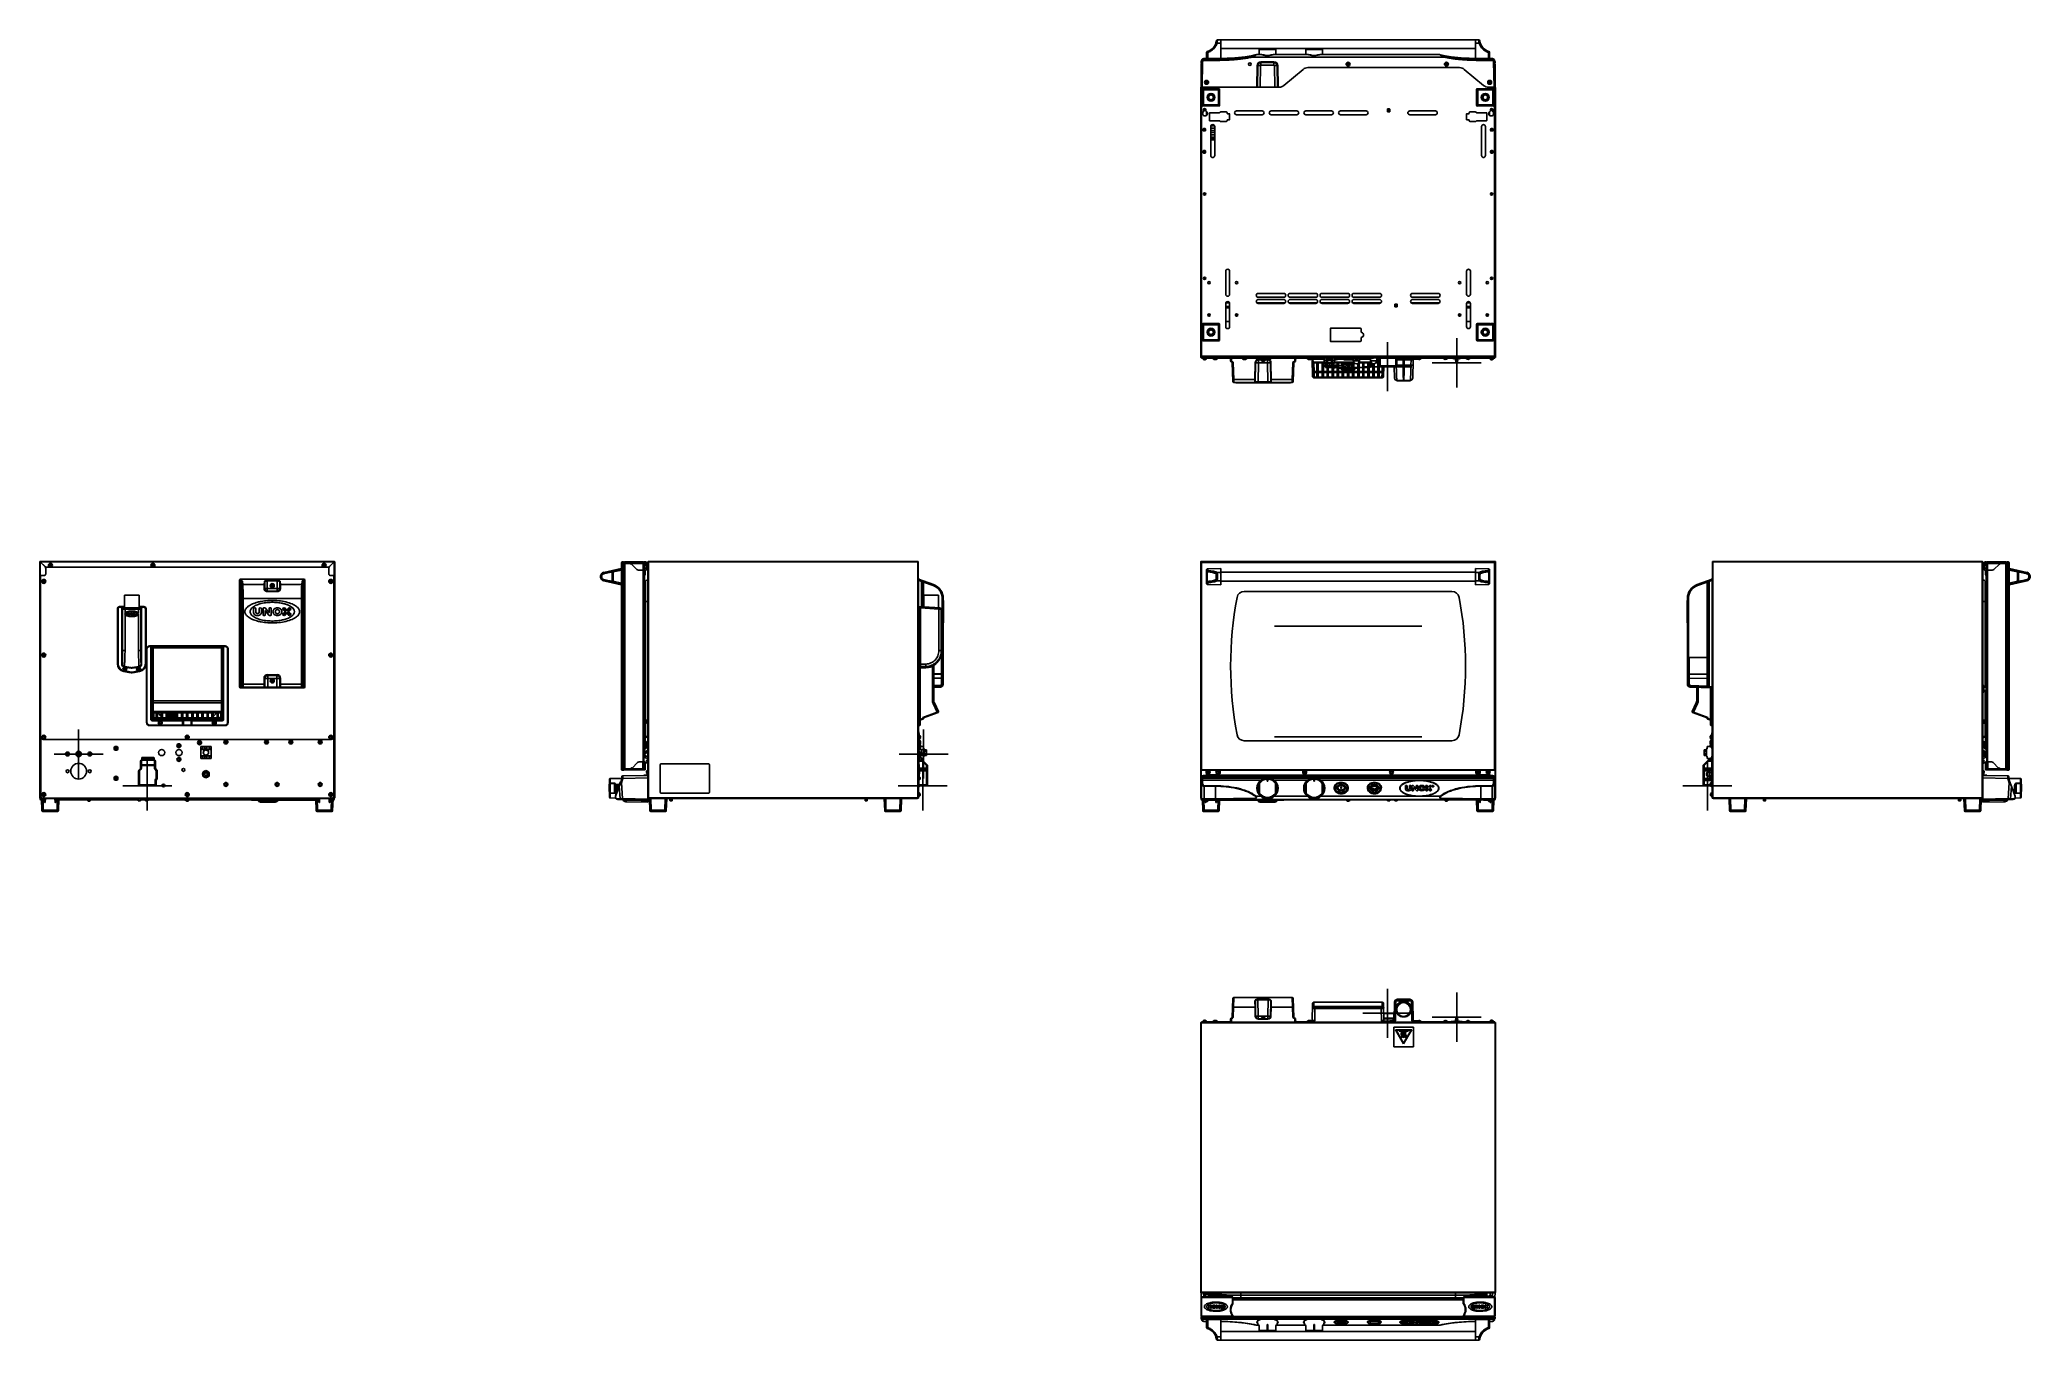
# Model space of a CAD drawing. Header units: millimetres. Extents: x 341 to 4391, y 324 to 2971.
import ezdxf

# ---------------------------------------------------------------- set-up
doc = ezdxf.new("R2010")
doc.units = ezdxf.units.MM
doc.header["$LTSCALE"] = 256.666667
doc.layers.get('0').update_dxf_attribs({"linetype": 'CONTINUOUS'})
for name, color, linetype in [('02___PRT_ALL_AXES', 7, 'CONTINUOUS'), ('03___PRT_ALL_CURVES', 7, 'CONTINUOUS'), ('ASSI', 7, 'CONTINUOUS'), ('GEOM', 7, 'CONTINUOUS')]:
    doc.layers.add(name, color=color, linetype=linetype)

msp = doc.modelspace()

# ---------------------------------------------------------------- linework, layer by layer
at = {"color": 9, "linetype": 'Continuous'}
for p, q in [((2744.1, 2964.3), (2736.3, 2964.3)), ((3262.1, 2964.3), (3269.9, 2964.3)), ((2704.1, 2927.3), (2705, 2927.3)), ((2704.9, 2924.3), (2704.1, 2924.3)), ((2706.1, 2874.7), (2707, 2926.4)), ((2710, 2933.1), (2710, 2933.1)), ((2710, 2931.3), (2710, 2933.1)), ((2733.1, 2933.1), (2710, 2933.1)), ((2710, 2931.3), (2710, 2929.4)), ((2710, 2931.3), (2733.1, 2931.3)), ((2710, 2929.4), (2733.1, 2929.4)), ((2717.5, 2933.1), (2717.5, 2945.9)), ((2733.1, 2929.4), (2733.1, 2933.1)), ((2780.4, 2935.1), (2780, 2935.1)), ((2807.4, 2936.1), (3198.7, 2936.1)), ((2815.2, 2940.8), (2815.3, 2940.8)), ((2822.1, 2951.7), (2821.9, 2942.6)), ((2822.1, 2951.7), (2822.1, 2951.7)), ((2856, 2951.7), (2822.1, 2951.7)), ((2823, 2952.9), (2823, 2952.7)), ((2855.1, 2952.7), (2823, 2952.7)), ((2855.1, 2952.7), (2855.1, 2952.9)), ((2856, 2951.7), (2856, 2951.7)), ((2856.2, 2942.6), (2856, 2951.7)), ((2917.1, 2951.7), (2916.9, 2942.6)), ((2917.1, 2951.7), (2917.1, 2951.7)), ((2951, 2951.7), (2917.1, 2951.7)), ((2918, 2952.9), (2918, 2952.7)), ((2950.1, 2952.7), (2918, 2952.7)), ((2950.1, 2952.7), (2950.1, 2952.9)), ((2951, 2951.7), (2951, 2951.7)), ((2951.2, 2942.6), (2951, 2951.7)), ((3190.9, 2940.8), (3190.8, 2940.8)), ((3226.2, 2935.1), (3225.7, 2935.1)), ((3273.1, 2929.4), (3273.1, 2933.1)), ((3296.1, 2933.1), (3273.1, 2933.1)), ((3273.1, 2931.3), (3296.2, 2931.3)), ((3273.1, 2929.4), (3296.2, 2929.4)), ((3288.6, 2945.9), (3288.6, 2933.1)), ((3296.1, 2933.1), (3296.2, 2931.3)), ((3296.1, 2933.1), (3296.1, 2933.1)), ((3296.2, 2931.3), (3296.2, 2929.4)), ((3299.2, 2926.4), (3300.1, 2874.7)), ((3301.1, 2927.3), (3302.1, 2927.3)), ((3302.1, 2924.3), (3301.2, 2924.3)), ((2704, 2873.8), (2704, 2325.6)), ((2706.5, 2838.3), (2707.3, 2838.3)), ((2707.3, 2838.3), (2707.3, 2870)), ((2708.2, 2871.8), (2708.2, 2870.9)), ((2708.2, 2870.9), (2739.9, 2870.9)), ((2708.2, 2836.6), (2708.2, 2837.4)), ((2739.9, 2837.4), (2708.2, 2837.4)), ((2708.8, 2838.9), (2708.8, 2869.4)), ((2708.8, 2869.4), (2739.3, 2869.4)), ((2739.3, 2838.9), (2708.8, 2838.9)), ((2739.3, 2869.4), (2739.3, 2838.9)), ((2739.9, 2871.8), (2739.9, 2870.9)), ((2739.9, 2836.6), (2739.9, 2837.4)), ((2740.8, 2870), (2740.8, 2838.3)), ((2741.7, 2870), (2740.8, 2870)), ((2741.7, 2838.3), (2740.8, 2838.3)), ((3264.5, 2870), (3265.3, 2870)), ((3264.5, 2838.3), (3265.3, 2838.3)), ((3265.3, 2838.3), (3265.3, 2870)), ((3266.2, 2871.8), (3266.2, 2870.9)), ((3266.2, 2870.9), (3297.9, 2870.9)), ((3297.9, 2837.4), (3266.2, 2837.4)), ((3266.2, 2836.6), (3266.2, 2837.4)), ((3266.8, 2869.4), (3297.3, 2869.4)), ((3266.8, 2838.9), (3266.8, 2869.4)), ((3297.3, 2838.9), (3266.8, 2838.9)), ((3297.3, 2869.4), (3297.3, 2838.9)), ((3297.9, 2871.8), (3297.9, 2870.9)), ((3297.9, 2836.6), (3297.9, 2837.4)), ((3298.8, 2870), (3298.8, 2838.3)), ((3299.7, 2838.3), (3298.8, 2838.3)), ((3302.2, 2873.8), (3302.2, 2325.6)), ((2706.5, 2392), (2707.3, 2392)), ((2707.3, 2360.3), (2707.3, 2392)), ((2708.2, 2393.8), (2708.2, 2392.9)), ((2708.2, 2392.9), (2739.9, 2392.9)), ((2708.8, 2360.9), (2708.8, 2391.4)), ((2708.8, 2391.4), (2739.3, 2391.4)), ((2739.3, 2391.4), (2739.3, 2360.9)), ((2739.9, 2393.8), (2739.9, 2392.9)), ((2740.8, 2392), (2740.8, 2360.3)), ((2741.7, 2392), (2740.8, 2392)), ((3264.5, 2392), (3265.3, 2392)), ((3265.3, 2360.3), (3265.3, 2392)), ((3266.2, 2393.8), (3266.2, 2392.9)), ((3266.2, 2392.9), (3297.9, 2392.9)), ((3266.8, 2391.4), (3297.3, 2391.4)), ((3266.8, 2360.9), (3266.8, 2391.4)), ((3297.3, 2391.4), (3297.3, 2360.9)), ((3297.9, 2393.8), (3297.9, 2392.9)), ((3299.7, 2392), (3298.8, 2392)), ((3298.8, 2392), (3298.8, 2360.3)), ((2706.5, 2360.3), (2707.3, 2360.3)), ((2708.2, 2358.6), (2708.2, 2359.4)), ((2739.9, 2359.4), (2708.2, 2359.4)), ((2739.3, 2360.9), (2708.8, 2360.9)), ((2739.9, 2358.6), (2739.9, 2359.4)), ((2741.7, 2360.3), (2740.8, 2360.3)), ((3264.5, 2360.3), (3265.3, 2360.3)), ((3297.9, 2359.4), (3266.2, 2359.4)), ((3266.2, 2358.6), (3266.2, 2359.4)), ((3297.3, 2360.9), (3266.8, 2360.9)), ((3297.9, 2358.6), (3297.9, 2359.4)), ((3299.7, 2360.3), (3298.8, 2360.3)), ((3229.3, 2321.8), (3218.8, 2321.8)), ((3252.1, 2325.7), (3252.1, 2324.7)), ((3301.6, 2325.6), (3302.2, 2325.6)), ((3302.9, 2325), (3302.2, 2325.5)), ((3302.2, 2325.5), (3302.2, 2324.7)), ((3303.1, 2325.6), (3302.3, 2325.6)), ((341.9, 1908.6), (341.9, 1428.5)), ((940, 1908.7), (342, 1908.7)), ((938.5, 1907), (938.5, 1907.1)), ((939.1, 1907.6), (938.9, 1907.6)), ((940.1, 1428.5), (940.1, 1908.6)), ((1524.8, 1906.6), (1529.8, 1906.6)), ((1525.8, 1484.6), (1525.8, 1908.6)), ((1528.8, 1908.6), (1528.8, 1484.6)), ((1579.3, 1428.5), (1579.3, 1908.7)), ((1579.3, 1908.7), (2127.5, 1908.7)), ((2127.5, 1908.7), (2127.5, 1428.5)), ((2704, 1908.6), (2704, 1428.5)), ((3302.1, 1908.7), (2704.1, 1908.7)), ((2704.3, 1907.6), (2704.1, 1907.6)), ((2705.1, 1906.6), (2704.1, 1906.6)), ((2705.1, 1906.6), (2705.1, 1486.6)), ((2705.6, 1908.6), (2705.6, 1908.5)), ((2706.1, 1907.6), (2706.1, 1908.6)), ((3300.1, 1907.6), (2706.1, 1907.6)), ((3300.1, 1907.6), (3300.1, 1908.6)), ((3301.1, 1906.6), (3302.1, 1906.6)), ((3301.1, 1486.6), (3301.1, 1906.6)), ((3302.2, 1428.5), (3302.2, 1908.6)), ((3745.3, 1428.5), (3745.3, 1908.7)), ((4293.5, 1908.7), (3745.3, 1908.7)), ((4293.5, 1908.7), (4293.5, 1428.5)), ((4298.3, 1895.6), (4298.8, 1904.6)), ((4298.8, 1904.6), (4301.9, 1904.6)), ((4301.9, 1904.6), (4301.8, 1908.6)), ((4302, 1895.6), (4301.9, 1904.6)), ((4304.3, 1908.6), (4304.3, 1907.6)), ((4304.3, 1905.6), (4304.3, 1907.6)), ((4341.3, 1907.6), (4304.3, 1907.6)), ((4304.4, 1891.7), (4304.3, 1905.6)), ((4341.3, 1905.6), (4341.3, 1908.6)), ((4343, 1906.6), (4348, 1906.6)), ((4344, 1484.6), (4344, 1908.6)), ((4347, 1908.6), (4347, 1484.6)), ((1488.8, 1887.3), (1488.8, 1887.1)), ((1488.8, 1869.8), (1488.8, 1870.1)), ((1505.5, 1888.1), (1505.5, 1869.1)), ((1507.4, 1888.1), (1505.5, 1888.1)), ((1505.5, 1869.1), (1507.4, 1869.1)), ((1524.2, 1894.5), (1507.2, 1890.6)), ((1507.2, 1866.5), (1524.2, 1862.7)), ((1524.3, 1891.9), (1507.4, 1888.1)), ((1507.4, 1888.1), (1507.4, 1869.1)), ((1507.4, 1869.1), (1524.3, 1865.2)), ((1524.2, 1894.5), (1524.2, 1895.4)), ((1524.3, 1891.9), (1524.2, 1894.5)), ((1524.2, 1862.7), (1524.3, 1865.2)), ((1524.3, 1865.2), (1524.3, 1891.9)), ((1524.3, 1891.9), (1524.8, 1891.9)), ((1524.3, 1865.2), (1524.8, 1865.2)), ((1573.7, 1870.4), (1573.7, 1553.1)), ((2128.4, 1869.9), (2129.2, 1869.9)), ((2716.5, 1888.1), (2715.1, 1888.1)), ((2715.1, 1869.1), (2716.5, 1869.1)), ((2716.5, 1869.1), (2716.5, 1888.1)), ((2744.1, 1895.4), (2717.5, 1894.5)), ((2717.5, 1890.6), (2717.5, 1894.5)), ((2717.5, 1894.5), (2717.5, 1894.5)), ((2717.5, 1862.7), (2717.5, 1866.5)), ((2744.1, 1887.3), (2736.3, 1887.1)), ((2744.1, 1869.8), (2736.3, 1870.1)), ((3288.6, 1894.5), (3262.1, 1895.4)), ((3262.1, 1887.3), (3269.9, 1887.1)), ((3262.1, 1869.8), (3269.9, 1870.1)), ((3288.6, 1894.5), (3288.6, 1890.6)), ((3288.6, 1894.5), (3288.6, 1894.5)), ((3288.6, 1866.5), (3288.6, 1862.7)), ((3291.1, 1888.1), (3289.6, 1888.1)), ((3289.6, 1888.1), (3289.6, 1869.1)), ((3289.6, 1869.1), (3291.1, 1869.1)), ((3744.4, 1869.9), (3743.6, 1869.9)), ((4298.3, 1895.6), (4298.3, 1893)), ((4299.1, 1653.5), (4299.1, 1870.4)), ((4300.3, 1887.5), (4300.3, 1887.5)), ((4302, 1887.5), (4301.3, 1887.5)), ((4301.3, 1887.3), (4301.3, 1881.6)), ((4302, 1887.5), (4302, 1895.6)), ((4302, 1884.1), (4302, 1887.5)), ((4348.5, 1891.9), (4348, 1891.9)), ((4348.5, 1865.2), (4348, 1865.2)), ((4348.6, 1894.5), (4348.5, 1891.9)), ((4348.5, 1891.9), (4348.5, 1865.2)), ((4365.4, 1888.1), (4348.5, 1891.9)), ((4348.5, 1865.2), (4365.4, 1869.1)), ((4348.5, 1865.2), (4348.6, 1862.7)), ((4348.6, 1895.4), (4348.6, 1894.5)), ((4365.6, 1890.6), (4348.6, 1894.5)), ((4348.6, 1862.7), (4365.6, 1866.5)), ((4367.4, 1888.1), (4365.4, 1888.1)), ((4365.4, 1869.1), (4365.4, 1888.1)), ((4365.4, 1869.1), (4367.4, 1869.1)), ((4367.4, 1869.1), (4367.4, 1888.1)), ((4384, 1887.3), (4384, 1887.1)), ((4384, 1869.8), (4384, 1870.1)), ((1524.2, 1861.7), (1524.2, 1862.7)), ((1578.4, 1827.9), (1570, 1827.9)), ((2717.5, 1862.7), (2717.5, 1862.6)), ((2717.5, 1862.7), (2744.1, 1861.7)), ((3262.1, 1861.7), (3288.6, 1862.7)), ((3288.6, 1862.7), (3288.6, 1862.6)), ((4294.4, 1827.9), (4302.8, 1827.9)), ((4348.6, 1862.7), (4348.6, 1861.7)), ((4299.1, 1553.1), (4299.1, 1647)), ((4301.7, 1647), (4301.7, 1653.5)), ((4302, 1647.2), (4302, 1653.4)), ((1570.2, 1603.1), (1570.2, 1593.1)), ((1570.4, 1603.1), (1570.4, 1593.1)), ((1570.5, 1603), (1570.5, 1593.1)), ((1578, 1578.5), (1578, 1588.5)), ((1578.1, 1578.5), (1578.1, 1588.5)), ((1578.2, 1578.5), (1578.2, 1588.5)), ((4294.6, 1588.5), (4294.6, 1578.5)), ((4294.7, 1588.5), (4294.7, 1578.5)), ((4294.8, 1588.5), (4294.8, 1578.5)), ((4302.4, 1593.1), (4302.4, 1603)), ((4302.5, 1593.1), (4302.5, 1603.1)), ((4302.6, 1593.1), (4302.6, 1603.1)), ((1572.6, 1552.2), (1570, 1552.2)), ((1572.6, 1535.1), (1572.6, 1553.1)), ((1572.6, 1553.1), (1576.1, 1553.1)), ((1572.6, 1551.8), (1576.1, 1551.8)), ((1575.6, 1535.1), (1575.6, 1541.1)), ((1576, 1541.1), (1575.6, 1541.1)), ((1576, 1535.1), (1576, 1541.1)), ((1576.1, 1551.9), (1576.1, 1553.1)), ((1578.1, 1552.2), (1576.1, 1552.2)), ((1577.8, 1542.9), (1577.8, 1543.3)), ((1577.8, 1543.3), (1578.4, 1543.3)), ((1577.8, 1542.9), (1578.4, 1542.9)), ((1578.1, 1551.9), (1578.1, 1553.1)), ((1578.1, 1553.1), (1578.4, 1553.1)), ((1578.1, 1551.8), (1578.4, 1551.8)), ((4294.8, 1553.1), (4294.4, 1553.1)), ((4294.8, 1551.8), (4294.4, 1551.8)), ((4295.1, 1543.3), (4294.4, 1543.3)), ((4295.1, 1542.9), (4294.4, 1542.9)), ((4294.8, 1551.9), (4294.8, 1553.1)), ((4294.8, 1552.2), (4296.8, 1552.2)), ((4295.1, 1542.9), (4295.1, 1543.3)), ((4300.3, 1553.1), (4296.8, 1553.1)), ((4296.8, 1551.9), (4296.8, 1553.1)), ((4300.3, 1551.8), (4296.8, 1551.8)), ((4296.9, 1541.1), (4297.3, 1541.1)), ((4296.9, 1535.1), (4296.9, 1541.1)), ((4297.3, 1535.1), (4297.3, 1541.1)), ((4300.3, 1535.1), (4300.3, 1553.1)), ((4300.3, 1552.2), (4302.8, 1552.2)), ((689.5, 1527), (668.5, 1527)), ((689.5, 1514), (668.5, 1514)), ((1571.6, 1535.7), (1570, 1535.7)), ((1570.2, 1521.1), (1570.2, 1511.1)), ((1570.4, 1521.1), (1570.4, 1511.1)), ((1570.5, 1523.4), (1570.5, 1525)), ((1570.9, 1525), (1570.5, 1525)), ((1570.9, 1523.4), (1570.5, 1523.4)), ((1570.5, 1521), (1570.5, 1511.1)), ((1570.9, 1523.4), (1570.9, 1525)), ((1571.7, 1526.7), (1571.5, 1527)), ((1572.1, 1512.8), (1578, 1512.8)), ((1578.1, 1525), (1572.4, 1522.4)), ((1572.4, 1522.4), (1572.6, 1522)), ((1578.2, 1524.7), (1572.6, 1522)), ((1578.4, 1521.5), (1572.6, 1518.8)), ((1573.7, 1512.8), (1573.7, 1509.7)), ((1576, 1535.1), (1575.6, 1535.1)), ((1578, 1497), (1578, 1506.9)), ((1578.1, 1525), (1578.2, 1524.7)), ((1578.1, 1497), (1578.1, 1507)), ((1578.2, 1497), (1578.2, 1507)), ((4294.4, 1521.5), (4300.2, 1518.8)), ((4294.8, 1525), (4294.6, 1524.7)), ((4294.6, 1524.7), (4300.2, 1522)), ((4294.6, 1507), (4294.6, 1497)), ((4294.7, 1507), (4294.7, 1497)), ((4294.8, 1525), (4300.4, 1522.4)), ((4300.7, 1512.8), (4294.8, 1512.8)), ((4294.8, 1506.9), (4294.8, 1497)), ((4297.7, 1519.1), (4296.4, 1515.1)), ((4296.4, 1515.1), (4296.9, 1515.1)), ((4296.9, 1535.1), (4297.3, 1535.1)), ((4296.9, 1515.1), (4297.2, 1516.1)), ((4297.2, 1516.1), (4298.9, 1516.1)), ((4297.3, 1516.4), (4298.1, 1518.7)), ((4298.8, 1516.4), (4297.3, 1516.4)), ((4298.4, 1519.1), (4297.7, 1519.1)), ((4298.1, 1518.7), (4298.8, 1516.4)), ((4299.7, 1515.1), (4298.4, 1519.1)), ((4298.9, 1516.1), (4299.2, 1515.1)), ((4299.1, 1509.7), (4299.1, 1512.8)), ((4299.2, 1515.1), (4299.7, 1515.1)), ((4300.4, 1522.4), (4300.2, 1522)), ((4300.2, 1518.3), (4300.2, 1518.3)), ((4301.8, 1516.8), (4300.4, 1515.5)), ((4300.4, 1515.5), (4300.4, 1515.4)), ((4301.1, 1526.7), (4301.3, 1527)), ((4301.1, 1515.5), (4301.7, 1516.1)), ((4301.8, 1515.5), (4301.1, 1515.5)), ((4301.2, 1535.7), (4302.8, 1535.7)), ((4302, 1500.6), (4301.8, 1487.6)), ((4302, 1525), (4302.4, 1525)), ((4302, 1523.4), (4302, 1525)), ((4302, 1523.4), (4302.4, 1523.4)), ((4302, 1501.6), (4302, 1500.6)), ((4302, 1500.6), (4302.8, 1500.6)), ((4302.4, 1523.4), (4302.4, 1525)), ((4302.4, 1511.1), (4302.4, 1521)), ((4302.5, 1511.1), (4302.5, 1521.1)), ((4302.6, 1511.1), (4302.6, 1521.1)), ((4305, 1501.5), (4304.8, 1487.6)), ((1500.5, 1466.6), (1500.5, 1457.6)), ((1501.5, 1467.5), (1501.5, 1457.9)), ((1513.7, 1467.7), (1513.7, 1467.7)), ((1524.5, 1459), (1520.8, 1453.3)), ((1526.2, 1463.8), (1524.5, 1459)), ((1524.5, 1459), (1526.7, 1426.7)), ((1524.8, 1486.6), (1529.8, 1486.6)), ((1527, 1467.9), (1525, 1467.9)), ((1578.4, 1468.8), (1527, 1467.9)), ((1573, 1473.8), (1573, 1474.6)), ((2705.1, 1486.6), (2704.1, 1486.6)), ((2705, 1467.9), (2704.1, 1468.8)), ((2705, 1468.6), (2707, 1468.3)), ((2705, 1459), (2705, 1463.8)), ((2705, 1426.7), (2705, 1459)), ((2706.1, 1485.6), (2706.1, 1484.6)), ((2706.1, 1485.6), (3300.1, 1485.6)), ((2707, 1459.7), (2707, 1464.5)), ((2710, 1472.9), (2709.1, 1473.8)), ((2710, 1472.9), (2710, 1470.9)), ((3292.1, 1474.7), (2714.1, 1474.7)), ((2717.1, 1473.8), (2717.1, 1474.6)), ((2838.1, 1467.5), (2838.1, 1467.7)), ((2838.1, 1466.6), (2838.1, 1467.5)), ((2838.1, 1463.3), (2838.1, 1466.6)), ((2838.4, 1467), (2838.4, 1466.8)), ((2838.4, 1466.8), (2838.4, 1466.5)), ((2838.4, 1466.5), (2838.4, 1463.2)), ((2839, 1467.1), (2839, 1467.7)), ((2839, 1467.5), (2839.1, 1467.5)), ((2839.1, 1467.2), (2839, 1467.2)), ((2839.1, 1467.1), (2839, 1467.1)), ((2839, 1462.6), (2839.1, 1462.6)), ((2839, 1462.5), (2839, 1462.6)), ((2839, 1462.3), (2839, 1462.5)), ((2839.1, 1467.7), (2839.1, 1467.2)), ((2839.1, 1467.2), (2839.1, 1467.1)), ((2839.1, 1462.5), (2839.1, 1462.6)), ((2839.1, 1462.3), (2839.1, 1462.5)), ((2839.7, 1466.8), (2839.7, 1467)), ((2839.7, 1466.5), (2839.7, 1466.8)), ((2839.7, 1463.2), (2839.7, 1466.5)), ((2840, 1467.7), (2840, 1467.5)), ((2840, 1467.5), (2840, 1466.6)), ((2840, 1466.6), (2840, 1463.3)), ((2933.1, 1467.5), (2933.1, 1467.7)), ((2933.1, 1466.6), (2933.1, 1467.5)), ((2933.1, 1463.3), (2933.1, 1466.6)), ((2933.4, 1467), (2933.4, 1466.8)), ((2933.4, 1466.8), (2933.4, 1466.5)), ((2933.4, 1466.5), (2933.4, 1463.2)), ((2934, 1467.1), (2934, 1467.7)), ((2934, 1467.5), (2934.1, 1467.5)), ((2934.1, 1467.2), (2934, 1467.2)), ((2934.1, 1467.1), (2934, 1467.1)), ((2934, 1462.6), (2934.1, 1462.6)), ((2934, 1462.5), (2934, 1462.6)), ((2934, 1462.3), (2934, 1462.5)), ((2934.1, 1467.7), (2934.1, 1467.2)), ((2934.1, 1467.2), (2934.1, 1467.1)), ((2934.1, 1462.5), (2934.1, 1462.6)), ((2934.1, 1462.3), (2934.1, 1462.5)), ((2934.7, 1466.8), (2934.7, 1467)), ((2934.7, 1466.5), (2934.7, 1466.8)), ((2934.7, 1463.2), (2934.7, 1466.5)), ((2935, 1467.7), (2935, 1467.5)), ((2935, 1467.5), (2935, 1466.6)), ((2935, 1466.6), (2935, 1463.3)), ((3289.1, 1473.8), (3289.1, 1474.6)), ((3297.1, 1473.8), (3296.2, 1472.9)), ((3296.2, 1472.9), (3296.2, 1470.9)), ((3301.1, 1468.6), (3299.1, 1468.3)), ((3299.1, 1464.5), (3299.1, 1459.7)), ((3300.1, 1485.6), (3300.1, 1484.6)), ((3301.1, 1486.6), (3302.1, 1486.6)), ((3301.1, 1463.8), (3301.1, 1459)), ((3301.1, 1459), (3301.2, 1426.7)), ((3302.1, 1468.8), (3301.2, 1467.9)), ((4345.8, 1467.9), (4294.4, 1468.8)), ((4300, 1486), (4299.8, 1486)), ((4299.8, 1473.8), (4299.8, 1474.6)), ((4300, 1487.6), (4300, 1486)), ((4301.8, 1486), (4300, 1486)), ((4301.8, 1486), (4301.8, 1487.6)), ((4303.3, 1485.2), (4303.3, 1485.1)), ((4304.8, 1487.6), (4304.8, 1486)), ((4340.8, 1486), (4304.8, 1486)), ((4304.8, 1486), (4304.8, 1485.1)), ((4340.8, 1486), (4340.8, 1487.6)), ((4340.8, 1486), (4340.8, 1485.1)), ((4343, 1486.6), (4348, 1486.6)), ((4345.8, 1467.9), (4347.8, 1467.9)), ((4346.1, 1426.7), (4348.4, 1459)), ((4348.4, 1459), (4346.6, 1463.8)), ((4352, 1453.3), (4348.4, 1459)), ((4359.1, 1467.7), (4359.1, 1467.7)), ((4371.4, 1457.9), (4371.4, 1467.5)), ((4372.4, 1457.6), (4372.4, 1466.6)), ((346.2, 1426.8), (346.2, 1402.1)), ((350.3, 1426), (352.3, 1426)), ((371.7, 1426), (373.7, 1426)), ((377.8, 1426.8), (377.8, 1402.1)), ((800.8, 1424.4), (799, 1424.4)), ((799.3, 1424.1), (799.3, 1425.1)), ((800.5, 1424.1), (800.5, 1425)), ((811, 1424.4), (809.2, 1424.4)), ((809.5, 1424.1), (809.5, 1425)), ((810.7, 1424.1), (810.7, 1425.1)), ((904.2, 1426.8), (904.2, 1402.1)), ((908.3, 1426), (910.3, 1426)), ((929.7, 1426), (931.7, 1426)), ((935.8, 1426.8), (935.8, 1402.1)), ((1500.5, 1437.9), (1500.5, 1428.9)), ((1501.4, 1457.7), (1501.5, 1457.7)), ((1501.5, 1437.8), (1501.4, 1437.8)), ((1501.5, 1457.9), (1510.5, 1458)), ((1501.5, 1457.9), (1501.5, 1457.9)), ((1501.5, 1457.7), (1510.5, 1457.7)), ((1510.5, 1437.8), (1501.5, 1437.8)), ((1501.5, 1437.6), (1501.5, 1428)), ((1501.5, 1437.6), (1501.5, 1437.6)), ((1510.5, 1437.5), (1501.5, 1437.6)), ((1510.5, 1457.7), (1510.5, 1437.8)), ((1520, 1452), (1512.4, 1430.7)), ((1515.1, 1426.7), (1521.8, 1426.6)), ((1516, 1443.8), (1516, 1455.3)), ((1517.5, 1448.1), (1518.3, 1447.8)), ((1521.8, 1426.6), (1526.7, 1426.7)), ((1526.7, 1426.7), (1578.4, 1425.8)), ((1581.7, 1428.5), (2126.6, 1428.5)), ((1583.1, 1426.8), (1583.1, 1402.1)), ((1614.8, 1426.8), (1614.8, 1402.1)), ((2061.1, 1426.8), (2061.1, 1402.1)), ((2092.8, 1426.8), (2092.8, 1402.1)), ((2704.1, 1425.8), (2705, 1426.7)), ((2706.1, 1423.8), (2707, 1424.7)), ((2708.2, 1423.8), (2708.2, 1402.1)), ((2710, 1452), (2710, 1452.9)), ((2733.1, 1452.9), (2710, 1452.9)), ((2710, 1426.6), (2710, 1452)), ((2733.1, 1452), (2710, 1452)), ((2710, 1426.6), (2710, 1424.7)), ((2710, 1426.6), (2733.1, 1426.6)), ((2710, 1424.7), (2733.1, 1424.7)), ((2733.1, 1424.7), (2733.1, 1452.9)), ((2739.9, 1423.8), (2739.9, 1402.1)), ((2807.4, 1424.8), (3198.7, 1424.8)), ((2821.9, 1458), (2822.1, 1457.9)), ((2821.9, 1457.7), (2821.9, 1437.8)), ((2821.9, 1457.7), (2822, 1457.7)), ((2822, 1437.8), (2821.9, 1437.8)), ((2822.1, 1437.6), (2821.9, 1437.5)), ((2856, 1457.9), (2856.2, 1458)), ((2856.2, 1437.5), (2856, 1437.6)), ((2856.1, 1457.7), (2856.2, 1457.7)), ((2856.2, 1437.8), (2856.1, 1437.8)), ((2856.2, 1457.7), (2856.2, 1437.8)), ((2916.9, 1458), (2917.1, 1457.9)), ((2916.9, 1457.7), (2916.9, 1437.8)), ((2916.9, 1457.7), (2917, 1457.7)), ((2917, 1437.8), (2916.9, 1437.8)), ((2917.1, 1437.6), (2916.9, 1437.5)), ((2951, 1457.9), (2951.2, 1458)), ((2951.2, 1437.5), (2951, 1437.6)), ((2951.1, 1457.7), (2951.2, 1457.7)), ((2951.2, 1437.8), (2951.1, 1437.8)), ((2951.2, 1457.7), (2951.2, 1437.8)), ((2980.1, 1448.8), (2976.6, 1448.8)), ((2998.1, 1448.8), (3001.6, 1448.8)), ((3047.6, 1448.8), (3044.1, 1448.8)), ((3065.6, 1448.8), (3069.1, 1448.8)), ((3124.2, 1445.6), (3124.2, 1445.5)), ((3126.7, 1445.6), (3126.7, 1445.5)), ((3134.3, 1453.6), (3134.3, 1453.5)), ((3134.3, 1453.6), (3134.3, 1453.5)), ((3135.2, 1453.3), (3135.2, 1453.2)), ((3143.1, 1453.6), (3143.1, 1453.5)), ((3143.7, 1453.6), (3143.7, 1453.5)), ((3161.3, 1445.8), (3161.3, 1445.7)), ((3161.9, 1451), (3161.9, 1450.9)), ((3163.6, 1443.6), (3163.6, 1443.5)), ((3164.2, 1453.1), (3164.2, 1453)), ((3169.1, 1453.1), (3169.1, 1453)), ((3169.7, 1443.6), (3169.7, 1443.5)), ((3171.4, 1451), (3171.4, 1450.9)), ((3172, 1445.8), (3172, 1445.7)), ((3266.2, 1424), (3266.2, 1402.1)), ((3296.1, 1452.9), (3273.1, 1452.9)), ((3273.1, 1424.7), (3273.1, 1452.9)), ((3296.1, 1452), (3273.1, 1452)), ((3273.1, 1426.6), (3296.2, 1426.6)), ((3273.1, 1424.7), (3296.2, 1424.7)), ((3296.1, 1452), (3296.1, 1452.9)), ((3296.1, 1452), (3296.2, 1426.6)), ((3296.2, 1426.6), (3296.2, 1424.7)), ((3297.9, 1423.8), (3297.9, 1402.1)), ((3299.2, 1424.7), (3300.1, 1423.8)), ((3301.2, 1426.7), (3302.1, 1425.8)), ((4291.1, 1428.5), (3746.2, 1428.5)), ((3780, 1426.8), (3780, 1402.1)), ((3811.7, 1426.8), (3811.7, 1402.1)), ((4258, 1426.8), (4258, 1402.1)), ((4289.7, 1426.8), (4289.7, 1402.1)), ((4294.4, 1425.8), (4346.1, 1426.7)), ((4346.1, 1426.7), (4351, 1426.6)), ((4351, 1426.6), (4357.7, 1426.7)), ((4360.5, 1430.7), (4352.8, 1452)), ((4362.3, 1458), (4371.4, 1457.9)), ((4362.3, 1457.7), (4362.3, 1437.8)), ((4362.3, 1457.7), (4371.4, 1457.7)), ((4371.4, 1437.8), (4362.3, 1437.8)), ((4371.4, 1437.6), (4362.3, 1437.5)), ((4371.4, 1457.9), (4371.4, 1457.9)), ((4371.4, 1457.7), (4371.4, 1457.7)), ((4371.4, 1437.8), (4371.4, 1437.8)), ((4371.4, 1437.6), (4371.4, 1437.6)), ((4371.4, 1428), (4371.4, 1437.6)), ((4372.4, 1428.9), (4372.4, 1437.9)), ((345.3, 1402.1), (378.7, 1402.1)), ((903.3, 1402.1), (936.7, 1402.1)), ((1582.2, 1402.1), (1615.7, 1402.1)), ((2060.2, 1402.1), (2093.7, 1402.1)), ((2707.3, 1402.1), (2740.8, 1402.1)), ((3265.3, 1402.1), (3298.8, 1402.1)), ((3779.1, 1402.1), (3812.6, 1402.1)), ((4257.1, 1402.1), (4290.6, 1402.1)), ((3218.8, 973.8), (3229.3, 973.8)), ((2704, 421.8), (2704, 970)), ((2704, 970), (3302.2, 970)), ((3302.2, 421.8), (3302.2, 970)), ((3302.2, 421.8), (2704, 421.8)), ((2704.1, 411), (2704.1, 411)), ((2704.1, 374), (2704.1, 411)), ((2705.1, 411), (2704.1, 411)), ((2705.1, 374), (2705.1, 411)), ((2705.6, 412.5), (2705.6, 412.5)), ((2705.6, 411.5), (2705.6, 412.5)), ((2705.6, 412.5), (2767.1, 412.5)), ((2705.6, 411.5), (2767.1, 411.5)), ((2708.1, 413), (2713.3, 413)), ((2708.1, 412.9), (2713.4, 412.9)), ((2708.1, 412.7), (2713.6, 412.7)), ((2709.2, 414.1), (2709.1, 418.8)), ((2712.8, 413.6), (2719.3, 413.6)), ((2713, 413.3), (2718.2, 413.3)), ((2720.4, 414.3), (2720.4, 418.3)), ((2720.8, 415.1), (2720.8, 418.6)), ((2720.8, 418.6), (2720.8, 418.6)), ((2720.8, 418.6), (2721.3, 418.6)), ((2720.8, 414.6), (2720.8, 415.1)), ((2720.8, 415.1), (2721.7, 415.1)), ((2722.1, 415.2), (2722.1, 418.3)), ((2729.1, 420.6), (2723.7, 420.6)), ((2729.1, 420.7), (2723.8, 420.7)), ((2729, 420.5), (2724, 420.5)), ((2726, 415.2), (2726, 418.3)), ((2726.5, 415.1), (2726.4, 415.1)), ((2727.3, 415.1), (2726.5, 415.1)), ((2727.3, 418.6), (2726.8, 418.6)), ((2727.3, 418.6), (2727.3, 418.9)), ((2727.3, 415.1), (2727.3, 418.6)), ((2727.3, 414.6), (2727.3, 415.1)), ((2727.7, 414.3), (2727.7, 419.2)), ((2728.1, 417), (2728.2, 416.6)), ((2728.1, 413.3), (2728.2, 413.5)), ((2728.2, 416.6), (2728.2, 413.5)), ((2728.8, 412.5), (2729, 412.7)), ((2729.1, 418), (2729.2, 417.6)), ((2731.3, 412.5), (2731.3, 412.6)), ((2732.2, 416.4), (2732.2, 417.4)), ((2732.2, 416.4), (2732.2, 413.5)), ((2732.2, 412.8), (2732.2, 413.5)), ((2732.2, 413.5), (2765.1, 413.5)), ((2732.2, 412.8), (2765.1, 412.8)), ((2732.6, 412.5), (2732.6, 412.6)), ((2739.5, 412.6), (2732.6, 412.6)), ((2739.5, 412.5), (2739.5, 412.6)), ((2740.8, 412.6), (2740.8, 412.5)), ((2744, 412.6), (2744, 412.6)), ((2744.4, 412.6), (2744.3, 412.6)), ((2744.5, 412.6), (2744.4, 412.6)), ((2744.6, 412.6), (2744.5, 412.6)), ((2744.5, 412.6), (2744.5, 412.6)), ((2744.8, 412.6), (2744.6, 412.6)), ((2745.2, 412.6), (2745.1, 412.6)), ((2745.8, 412.6), (2745.6, 412.6)), ((2746.1, 412.6), (2745.8, 412.6)), ((2746.1, 417.3), (2746.1, 417.3)), ((2757, 416.2), (3249.1, 416.2)), ((2765.1, 413.7), (2765.2, 414.7)), ((2765.1, 412.8), (2765.1, 413.7)), ((2765.2, 415.2), (2765.2, 415.2)), ((2766.2, 414.6), (2766.2, 415)), ((2766.3, 412.7), (2766.3, 412.6)), ((2767.1, 412.5), (2767.1, 412.5)), ((2767.1, 411.5), (2767.1, 412.5)), ((2767.6, 411), (2768.6, 411)), ((2767.6, 411), (2767.6, 398.9)), ((3237.5, 409.5), (2768.6, 409.5)), ((3237.5, 407.5), (2768.6, 407.5)), ((2784.7, 420.9), (2784.7, 410.5)), ((3221.4, 420.9), (3221.4, 410.5)), ((3287.1, 420.7), (3277.1, 420.7)), ((3287.1, 420.6), (3277.1, 420.6)), ((3287, 420.5), (3277.1, 420.5)), ((3278.4, 414.3), (3278.4, 419.2)), ((3278.8, 418.6), (3278.8, 418.9)), ((3278.8, 418.6), (3279.3, 418.6)), ((3278.8, 415.1), (3278.8, 418.6)), ((3278.8, 415.1), (3279.7, 415.1)), ((3278.8, 414.6), (3278.8, 415.1)), ((3280.1, 415.2), (3280.1, 418.3)), ((3284, 415.2), (3284, 418.3)), ((3284.5, 415.1), (3284.4, 415.1)), ((3285.3, 415.1), (3284.5, 415.1)), ((3285.3, 418.6), (3284.8, 418.6)), ((3285.3, 418.6), (3285.3, 418.9)), ((3285.3, 415.1), (3285.3, 418.6)), ((3285.3, 414.6), (3285.3, 415.1)), ((3285.7, 414.3), (3285.7, 419.2)), ((3289.1, 413), (3298, 413)), ((3289.4, 412.9), (3298.1, 412.9)), ((3289.8, 412.7), (3298.1, 412.7)), ((3297.1, 420.9), (3296.9, 414.1)), ((2704.1, 374), (2705.1, 374)), ((2704.1, 371.3), (3302.1, 371.3)), ((3302.1, 368.3), (2704.1, 368.3)), ((2705.6, 373.5), (2705.6, 372.5)), ((2767.1, 373.5), (2705.6, 373.5)), ((2706.1, 367.3), (2706.1, 372.3)), ((2707, 366.9), (2707, 367.3)), ((2707, 365.1), (2707, 366.9)), ((2744.1, 366.7), (2717.5, 366.7)), ((2717.5, 349.7), (2717.5, 366.7)), ((2767.1, 373.5), (2767.1, 372.5)), ((2767.5, 374.3), (2768.3, 374.9)), ((2767.6, 374.1), (2768.6, 374.1)), ((2767.6, 374.1), (2767.6, 374)), ((2767.6, 374), (2768.6, 374)), ((3288.6, 366.7), (3262.1, 366.7)), ((3288.6, 366.7), (3288.6, 349.7)), ((3299.2, 367.3), (3299.1, 366.9)), ((3299.1, 366.9), (3299.1, 365.1)), ((3300.1, 367.3), (3300.1, 372.3)), ((2715.1, 362.6), (2710, 362.6)), ((2710, 362.5), (2710, 362.6)), ((2744.1, 331.3), (2736.3, 331.4)), ((2821.9, 353), (2822.1, 344)), ((2822.1, 344), (2838.1, 344)), ((2822.1, 344), (2822.1, 344)), ((2823, 343), (2838.1, 343)), ((2823, 343), (2823, 342.8)), ((2838.1, 344), (2838.1, 355.3)), ((2838.1, 342.7), (2838.1, 343)), ((2838.4, 355.3), (2838.4, 344)), ((2838.4, 343.6), (2838.4, 343.4)), ((2839, 356.2), (2839.1, 356.2)), ((2839, 356.2), (2839, 356)), ((2839.1, 356), (2839, 356)), ((2839, 343.4), (2839.1, 343.4)), ((2839, 342.9), (2839, 343.4)), ((2839, 343.3), (2839.1, 343.3)), ((2839.1, 342.9), (2839, 342.9)), ((2839, 342.7), (2839, 342.9)), ((2839.1, 342.7), (2839, 342.7)), ((2839.1, 356.2), (2839.1, 356)), ((2839.1, 356), (2839.1, 356)), ((2839.1, 342.9), (2839.1, 343.4)), ((2839.1, 342.7), (2839.1, 342.9)), ((2839.7, 344), (2839.7, 355.3)), ((2839.7, 343.4), (2839.7, 343.6)), ((2840, 355.3), (2840, 344)), ((2840, 344), (2856, 344)), ((2840, 343), (2855.1, 343)), ((2840, 343), (2840, 342.7)), ((2855.1, 342.8), (2855.1, 343)), ((2856, 344), (2856.2, 353)), ((2856, 344), (2856, 344)), ((2916.9, 353), (2917.1, 344)), ((2917.1, 344), (2933.1, 344)), ((2917.1, 344), (2917.1, 344)), ((2918, 343), (2933.1, 343)), ((2918, 343), (2918, 342.8)), ((2933.1, 344), (2933.1, 355.3)), ((2933.1, 342.7), (2933.1, 343)), ((2933.4, 355.3), (2933.4, 344)), ((2933.4, 343.6), (2933.4, 343.4)), ((2934, 356.2), (2934.1, 356.2)), ((2934, 356.2), (2934, 356)), ((2934.1, 356), (2934, 356)), ((2934, 343.4), (2934.1, 343.4)), ((2934, 342.9), (2934, 343.4)), ((2934, 343.3), (2934.1, 343.3)), ((2934.1, 342.9), (2934, 342.9)), ((2934, 342.7), (2934, 342.9)), ((2934.1, 342.7), (2934, 342.7)), ((2934.1, 356.2), (2934.1, 356)), ((2934.1, 356), (2934.1, 356)), ((2934.1, 342.9), (2934.1, 343.4)), ((2934.1, 342.7), (2934.1, 342.9)), ((2934.7, 344), (2934.7, 355.3)), ((2934.7, 343.4), (2934.7, 343.6)), ((2935, 355.3), (2935, 344)), ((2935, 344), (2951, 344)), ((2935, 343), (2950.1, 343)), ((2935, 343), (2935, 342.7)), ((2950.1, 342.8), (2950.1, 343)), ((2951, 344), (2951.2, 353)), ((2951, 344), (2951, 344)), ((3065.1, 358.5), (3048.1, 358.5)), ((3109.7, 361.3), (3109.7, 361.3)), ((3120.8, 358.6), (3120.8, 358.9)), ((3130.1, 358.6), (3130.1, 358.9)), ((3134.3, 358), (3134.3, 358.3)), ((3134.9, 358), (3134.9, 358.3)), ((3142.7, 358.2), (3142.7, 358.4)), ((3143.6, 358), (3143.6, 358.3)), ((3143.7, 358), (3143.7, 358.3)), ((3161.3, 360.9), (3161.3, 361.2)), ((3161.9, 359), (3161.9, 359.3)), ((3163.6, 361.7), (3163.6, 362)), ((3164.2, 358.2), (3164.2, 358.5)), ((3169.1, 358.2), (3169.1, 358.5)), ((3169.7, 361.7), (3169.7, 362)), ((3171.4, 359), (3171.4, 359.3)), ((3172, 360.9), (3172, 361.2)), ((3262.1, 331.3), (3269.9, 331.4)), ((3296.1, 362.6), (3291.1, 362.6)), ((3296.1, 362.5), (3296.1, 362.6))]:
    msp.add_line(p, q, dxfattribs=at)
at = {"color": 7, "linetype": 'Continuous'}
for p, q in [((2744.1, 2971.3), (2737.3, 2971.1)), ((2744.1, 2933.3), (2744.1, 2971.3)), ((3262.1, 2971.3), (3262.1, 2933.3)), ((3262.1, 2971.3), (3268.8, 2971.1)), ((2704.1, 2874.7), (2705, 2928.7)), ((2704.1, 2927.3), (2704.1, 2924.3)), ((2704.1, 2910.6), (2704.1, 2921.6)), ((2704.1, 2921.6), (2704.1, 2921.6)), ((2704.1, 2885.1), (2704.1, 2921.1)), ((2704.1, 2921.1), (2704.1, 2885.1)), ((2704.1, 2921.1), (2704.1, 2921.1)), ((2704.1, 2921.1), (2704.9, 2921.1)), ((2733.1, 2933.1), (2710, 2933.1)), ((2715.1, 2933.1), (2715.1, 2945.7)), ((2816.6, 2941.1), (2827.1, 2941.1)), ((2822, 2951.9), (2821.9, 2942.6)), ((2822, 2951.7), (2822, 2951.7)), ((2851, 2941.1), (2922.1, 2941.1)), ((2856.1, 2951.9), (2856.2, 2942.6)), ((2856.1, 2951.7), (2856.1, 2951.7)), ((2917, 2951.9), (2916.9, 2942.6)), ((2917, 2951.7), (2917, 2951.7)), ((2946, 2941.1), (3189.5, 2941.1)), ((2951.1, 2951.9), (2951.2, 2942.6)), ((2951.1, 2951.7), (2951.1, 2951.7)), ((3000.7, 2921.5), (3000.9, 2922.5)), ((3002, 2921.3), (3000.7, 2921.5)), ((3000.9, 2922.5), (3002.1, 2922.3)), ((3002.4, 2920.8), (3002, 2921.3)), ((3002.1, 2922.3), (3002.7, 2922.7)), ((3002.2, 2919.5), (3002.4, 2920.8)), ((3003.2, 2919.3), (3002.2, 2919.5)), ((3002.7, 2922.7), (3002.9, 2924)), ((3002.9, 2924), (3003.9, 2923.9)), ((3003.4, 2920.6), (3003.2, 2919.3)), ((3004, 2921), (3003.4, 2920.6)), ((3003.9, 2923.9), (3003.7, 2922.6)), ((3003.7, 2922.6), (3004.1, 2922)), ((3005.3, 2920.8), (3004, 2921)), ((3004.1, 2922), (3005.4, 2921.8)), ((3005.4, 2921.8), (3005.3, 2920.8)), ((3200.5, 2938.5), (3190.8, 2940.8)), ((3200.7, 2921.4), (3200.8, 2922.4)), ((3202, 2921.3), (3200.7, 2921.4)), ((3200.8, 2922.4), (3202.1, 2922.3)), ((3202.5, 2920.7), (3202, 2921.3)), ((3202.1, 2922.3), (3202.7, 2922.7)), ((3202.3, 2919.4), (3202.5, 2920.7)), ((3203.3, 2919.3), (3202.3, 2919.4)), ((3202.7, 2922.7), (3202.8, 2924)), ((3202.8, 2924), (3203.8, 2923.9)), ((3203.5, 2920.6), (3203.3, 2919.3)), ((3204, 2921.1), (3203.5, 2920.6)), ((3203.8, 2923.9), (3203.7, 2922.6)), ((3203.7, 2922.6), (3204.1, 2922.1)), ((3205.3, 2921), (3204, 2921.1)), ((3204.1, 2922.1), (3205.4, 2921.9)), ((3205.4, 2921.9), (3205.3, 2921)), ((3296.1, 2933.1), (3273.1, 2933.1)), ((3291.1, 2945.7), (3291.1, 2933.1)), ((3301.1, 2928.7), (3302.1, 2874.7)), ((3302.1, 2921.6), (3302, 2921.6)), ((3302.1, 2927.3), (3302.1, 2924.3)), ((3302.1, 2921.6), (3302.1, 2910.6)), ((2704.1, 2885.1), (2704.1, 2885.1)), ((2704.1, 2884.6), (2704.1, 2885.1)), ((2704.1, 2885.1), (2704.2, 2885.1)), ((2704.1, 2884.6), (2704.1, 2884.6)), ((2712.7, 2884.4), (2712.8, 2885.4)), ((2714, 2884.3), (2712.7, 2884.4)), ((2712.8, 2885.4), (2714.1, 2885.3)), ((2714.5, 2883.7), (2714, 2884.3)), ((2714.1, 2885.3), (2714.7, 2885.7)), ((2714.3, 2882.4), (2714.5, 2883.7)), ((2715.3, 2882.3), (2714.3, 2882.4)), ((2714.7, 2885.7), (2714.8, 2887)), ((2714.8, 2887), (2715.8, 2886.9)), ((2715.5, 2883.6), (2715.3, 2882.3)), ((2716, 2884.1), (2715.5, 2883.6)), ((2715.8, 2886.9), (2715.7, 2885.6)), ((2715.7, 2885.6), (2716.1, 2885.1)), ((2717.3, 2884), (2716, 2884.1)), ((2716.1, 2885.1), (2717.4, 2884.9)), ((2717.4, 2884.9), (2717.3, 2884)), ((2872.2, 2878.2), (2911.5, 2911.2)), ((2921.2, 2914.7), (3229.9, 2914.7)), ((3239.6, 2911.2), (3278.9, 2878.2)), ((3288.7, 2884.4), (3288.8, 2885.4)), ((3290, 2884.3), (3288.7, 2884.4)), ((3288.8, 2885.4), (3290.1, 2885.3)), ((3290.5, 2883.7), (3290, 2884.3)), ((3290.1, 2885.3), (3290.7, 2885.7)), ((3290.3, 2882.4), (3290.5, 2883.7)), ((3291.3, 2882.3), (3290.3, 2882.4)), ((3290.7, 2885.7), (3290.8, 2887)), ((3290.8, 2887), (3291.8, 2886.9)), ((3291.4, 2883.6), (3291.3, 2882.3)), ((3292, 2884.1), (3291.4, 2883.6)), ((3291.8, 2886.9), (3291.7, 2885.6)), ((3291.7, 2885.6), (3292.1, 2885.1)), ((3293.3, 2883.9), (3292, 2884.1)), ((3292.1, 2885.1), (3293.4, 2884.9)), ((3293.4, 2884.9), (3293.3, 2883.9)), ((3302, 2885.1), (3301.9, 2885.1)), ((3302.1, 2885.1), (3302, 2885.1)), ((3302.1, 2884.6), (3302, 2884.6)), ((3302.1, 2884.6), (3302.1, 2885.1)), ((2703.1, 2873.8), (2703.1, 2326.5)), ((2703.9, 2873.8), (2703.1, 2873.8)), ((2703.9, 2871.4), (2703.1, 2871.4)), ((2703.9, 2873.8), (2703.2, 2874.3)), ((2703.9, 2873.8), (2703.9, 2871.4)), ((2704, 2871.1), (2703.9, 2871.2)), ((2704, 2873.9), (2704, 2874.7)), ((2704, 2873.9), (2704, 2873.8)), ((2704, 2873.9), (2706.5, 2873.9)), ((2706.5, 2873.8), (2704, 2873.8)), ((2704, 2871.1), (2705.1, 2870)), ((2706.1, 2874.7), (2704.1, 2874.7)), ((2705.1, 2325.7), (2705.1, 2871.8)), ((2706.3, 2873.4), (2705.3, 2872.5)), ((2706.5, 2838.3), (2706.5, 2870)), ((2706.5, 2870), (2707.3, 2870)), ((2707.2, 2868.3), (2706.5, 2868.7)), ((2707.2, 2840.1), (2706.5, 2839.7)), ((2706.6, 2874.7), (2706.6, 2874.1)), ((2707.3, 2867.3), (2707.3, 2841.1)), ((2708.2, 2871.8), (2711.6, 2871.8)), ((2711.6, 2836.6), (2708.2, 2836.6)), ((2709.6, 2871.8), (2710, 2871)), ((2710, 2837.4), (2709.6, 2836.6)), ((2737.2, 2871), (2711, 2871)), ((2737.2, 2837.4), (2711, 2837.4)), ((2712.7, 2871.5), (2712.4, 2871.8)), ((2712.7, 2836.8), (2712.4, 2836.6)), ((2713.5, 2871.5), (2713.2, 2871.5)), ((2713.5, 2836.9), (2713.2, 2836.9)), ((2714.4, 2871.8), (2714, 2871.5)), ((2714, 2836.8), (2714.4, 2836.6)), ((2714.4, 2871.8), (2733.7, 2871.8)), ((2733.7, 2836.6), (2714.4, 2836.6)), ((2734.1, 2871.5), (2733.7, 2871.8)), ((2733.7, 2836.6), (2734.1, 2836.8)), ((2734.9, 2871.5), (2734.6, 2871.5)), ((2734.9, 2836.9), (2734.6, 2836.9)), ((2735.4, 2871.5), (2735.8, 2871.8)), ((2735.4, 2836.8), (2735.8, 2836.6)), ((2736.5, 2871.8), (2739.9, 2871.8)), ((2739.9, 2836.6), (2736.5, 2836.6)), ((2738.6, 2871.8), (2738.2, 2871)), ((2738.2, 2837.4), (2738.6, 2836.6)), ((2740.8, 2867.3), (2740.8, 2841.1)), ((2741.7, 2868.7), (2740.9, 2868.3)), ((2741.7, 2839.7), (2740.9, 2840.1)), ((2741.7, 2870), (2741.7, 2838.3)), ((3264.5, 2838.3), (3264.5, 2870)), ((3265.2, 2868.3), (3264.5, 2868.7)), ((3265.2, 2840.1), (3264.5, 2839.7)), ((3265.3, 2867.3), (3265.3, 2841.1)), ((3266.2, 2871.8), (3269.6, 2871.8)), ((3269.6, 2836.6), (3266.2, 2836.6)), ((3267.6, 2871.8), (3268, 2871)), ((3268, 2837.4), (3267.6, 2836.6)), ((3295.2, 2871), (3269, 2871)), ((3295.2, 2837.4), (3269, 2837.4)), ((3270.7, 2871.5), (3270.4, 2871.8)), ((3270.7, 2836.8), (3270.4, 2836.6)), ((3271.5, 2871.5), (3271.2, 2871.5)), ((3271.5, 2836.9), (3271.2, 2836.9)), ((3272.4, 2871.8), (3272, 2871.5)), ((3272, 2836.8), (3272.4, 2836.6)), ((3272.4, 2871.8), (3291.7, 2871.8)), ((3291.7, 2836.6), (3272.4, 2836.6)), ((3302.1, 2874.7), (3288.5, 2874.7)), ((3292.1, 2871.5), (3291.7, 2871.8)), ((3291.7, 2836.6), (3292.1, 2836.8)), ((3292.9, 2871.5), (3292.6, 2871.5)), ((3292.9, 2836.9), (3292.6, 2836.9)), ((3293.4, 2871.5), (3293.8, 2871.8)), ((3293.4, 2836.8), (3293.8, 2836.6)), ((3294.5, 2871.8), (3297.9, 2871.8)), ((3297.9, 2836.6), (3294.5, 2836.6)), ((3296.6, 2871.8), (3296.2, 2871)), ((3296.2, 2837.4), (3296.6, 2836.6)), ((3299.7, 2870), (3298.8, 2870)), ((3298.8, 2867.3), (3298.8, 2841.1)), ((3299.7, 2868.7), (3298.9, 2868.3)), ((3299.7, 2839.7), (3298.9, 2840.1)), ((3299.6, 2874.7), (3299.6, 2874.1)), ((3302.2, 2873.9), (3299.6, 2873.9)), ((3302.2, 2873.8), (3299.6, 2873.8)), ((3299.7, 2870), (3299.7, 2838.3)), ((3300.8, 2872.5), (3299.8, 2873.4)), ((3301.1, 2325.7), (3301.1, 2871.8)), ((3302.2, 2871.1), (3301.1, 2870)), ((3302.2, 2874.7), (3302.1, 2874.7)), ((3302.2, 2873.9), (3302.2, 2874.7)), ((3302.2, 2873.8), (3302.9, 2874.3)), ((3302.2, 2873.9), (3302.2, 2873.8)), ((3302.2, 2871.1), (3302.3, 2871.2)), ((3302.3, 2873.8), (3303.1, 2873.8)), ((3302.3, 2873.8), (3302.3, 2871.4)), ((3302.3, 2871.4), (3303.1, 2871.4)), ((3303.1, 2873.8), (3303.1, 2326.5)), ((2708.6, 2825.2), (2708.6, 2828.7)), ((2713.6, 2828.7), (2713.6, 2826.6)), ((2715.1, 2825.2), (2715.1, 2817.2)), ((2721.1, 2822.5), (2721.1, 2806.9)), ((2741, 2822.8), (2721.4, 2822.8)), ((2721.4, 2806.6), (2741, 2806.6)), ((2723.6, 2794.7), (2723.6, 2735.7)), ((2731.3, 2796.2), (2723.8, 2796.2)), ((2730.2, 2797.7), (2724.9, 2797.7)), ((2731.6, 2735.7), (2731.6, 2794.7)), ((2754.8, 2824.4), (2744.2, 2824.4)), ((2744.2, 2805), (2754.8, 2805)), ((2756.8, 2821.8), (2756.8, 2822.4)), ((2756.8, 2807), (2756.8, 2807.6)), ((2761.8, 2820.8), (2757.8, 2820.8)), ((2757.8, 2808.6), (2761.8, 2808.6)), ((2762.1, 2808.9), (2762.1, 2820.5)), ((2828.1, 2826.7), (2776.1, 2826.7)), ((2776.1, 2818.7), (2828.1, 2818.7)), ((2898.6, 2826.7), (2846.6, 2826.7)), ((2846.6, 2818.7), (2898.6, 2818.7)), ((2969.1, 2826.7), (2917.1, 2826.7)), ((2917.1, 2818.7), (2969.1, 2818.7)), ((3039.6, 2826.7), (2987.6, 2826.7)), ((2987.6, 2818.7), (3039.6, 2818.7)), ((3083.3, 2825.2), (3083.3, 2830.2)), ((3083.3, 2829.2), (3087.8, 2829.2)), ((3083.3, 2826.2), (3087.8, 2826.2)), ((3083.6, 2824.9), (3083.6, 2830.5)), ((3087.6, 2830.5), (3083.6, 2830.5)), ((3087.6, 2830), (3083.6, 2830)), ((3083.6, 2825.4), (3087.6, 2825.4)), ((3083.6, 2824.9), (3087.6, 2824.9)), ((3087.6, 2830.5), (3087.6, 2824.9)), ((3087.8, 2825.2), (3087.8, 2830.2)), ((3180.6, 2826.7), (3128.6, 2826.7)), ((3128.6, 2818.7), (3180.6, 2818.7)), ((3244.1, 2808.9), (3244.1, 2820.5)), ((3244.4, 2820.8), (3248.4, 2820.8)), ((3248.4, 2808.6), (3244.4, 2808.6)), ((3249.4, 2821.8), (3249.4, 2822.4)), ((3249.4, 2807), (3249.4, 2807.6)), ((3251.4, 2824.4), (3261.9, 2824.4)), ((3261.9, 2805), (3251.4, 2805)), ((3265.1, 2822.8), (3284.8, 2822.8)), ((3284.8, 2806.6), (3265.1, 2806.6)), ((3274.6, 2735.7), (3274.6, 2794.7)), ((3282.6, 2794.7), (3282.6, 2735.7)), ((3285.1, 2822.5), (3285.1, 2806.9)), ((3291.1, 2825.2), (3291.1, 2817.2)), ((3292.6, 2826.6), (3292.6, 2828.7)), ((3297.6, 2828.7), (3297.6, 2825.2)), ((2708.1, 2786.7), (2708.1, 2789.7)), ((2709.1, 2790.7), (2712.1, 2790.7)), ((2712.1, 2785.7), (2709.1, 2785.7)), ((2713.1, 2789.7), (2713.1, 2786.7)), ((2731.6, 2791.4), (2723.6, 2791.4)), ((2731.6, 2786.6), (2723.6, 2786.6)), ((2731.6, 2782.8), (2723.6, 2782.8)), ((2731.6, 2777.9), (2723.6, 2777.9)), ((2731.6, 2773.2), (2723.6, 2773.2)), ((2731.6, 2771.7), (2723.6, 2771.7)), ((2731.6, 2768.5), (2723.6, 2768.5)), ((2731.6, 2767.7), (2723.6, 2767.7)), ((3293.1, 2786.7), (3293.1, 2789.7)), ((3294.1, 2790.7), (3297.1, 2790.7)), ((3297.1, 2785.7), (3294.1, 2785.7)), ((3298.1, 2789.7), (3298.1, 2786.7)), ((2708.1, 2741.7), (2708.1, 2744.7)), ((2709.1, 2745.7), (2712.1, 2745.7)), ((2712.1, 2740.7), (2709.1, 2740.7)), ((2713.1, 2744.7), (2713.1, 2741.7)), ((3293.1, 2741.7), (3293.1, 2744.7)), ((3294.1, 2745.7), (3297.1, 2745.7)), ((3297.1, 2740.7), (3294.1, 2740.7)), ((3298.1, 2744.7), (3298.1, 2741.7)), ((3303.1, 2751.7), (3303.1, 2751.7)), ((3303.1, 2749.7), (3303.1, 2749.7)), ((2754.1, 2453.4), (2754.1, 2500.4)), ((2754.2, 2501.3), (2754.2, 2452.5)), ((2754.3, 2501.6), (2754.3, 2452.1)), ((2762.1, 2500.4), (2762.1, 2453.4)), ((3244.1, 2453.4), (3244.1, 2500.4)), ((3251.9, 2501.6), (3251.9, 2452.1)), ((3252, 2501.3), (3252, 2452.5)), ((3252.1, 2500.4), (3252.1, 2453.4)), ((2754.1, 2387.4), (2754.1, 2434.4)), ((2754.3, 2435.8), (2761.8, 2435.8)), ((2754.4, 2435.9), (2761.7, 2435.9)), ((2762.1, 2434.4), (2762.1, 2387.4)), ((2817.1, 2435.9), (2875, 2435.9)), ((2817.3, 2435.8), (2874.8, 2435.8)), ((2820.1, 2455.2), (2872.1, 2455.2)), ((2872.1, 2447.2), (2820.1, 2447.2)), ((2820.1, 2442.7), (2872.1, 2442.7)), ((2872.1, 2434.7), (2820.1, 2434.7)), ((2882.1, 2435.9), (2940, 2435.9)), ((2882.3, 2435.8), (2939.8, 2435.8)), ((2885.1, 2455.2), (2937.1, 2455.2)), ((2937.1, 2447.2), (2885.1, 2447.2)), ((2885.1, 2442.7), (2937.1, 2442.7)), ((2937.1, 2434.7), (2885.1, 2434.7)), ((2947.1, 2435.9), (3005, 2435.9)), ((2947.3, 2435.8), (3004.8, 2435.8)), ((2950.1, 2455.2), (3002.1, 2455.2)), ((3002.1, 2447.2), (2950.1, 2447.2)), ((2950.1, 2442.7), (3002.1, 2442.7)), ((3002.1, 2434.7), (2950.1, 2434.7)), ((3012.1, 2435.9), (3070, 2435.9)), ((3012.3, 2435.8), (3069.8, 2435.8)), ((3015.1, 2455.2), (3067.1, 2455.2)), ((3067.1, 2447.2), (3015.1, 2447.2)), ((3015.1, 2442.7), (3067.1, 2442.7)), ((3067.1, 2434.7), (3015.1, 2434.7)), ((3098.3, 2428.2), (3098.3, 2433.2)), ((3098.3, 2432.2), (3102.8, 2432.2)), ((3102.6, 2433.5), (3098.6, 2433.5)), ((3098.6, 2427.9), (3098.6, 2433.5)), ((3102.6, 2433), (3098.6, 2433)), ((3102.6, 2433.5), (3102.6, 2427.9)), ((3102.8, 2428.2), (3102.8, 2433.2)), ((3131.1, 2435.9), (3189, 2435.9)), ((3131.3, 2435.8), (3188.8, 2435.8)), ((3134.1, 2455.2), (3186.1, 2455.2)), ((3186.1, 2447.2), (3134.1, 2447.2)), ((3134.1, 2442.7), (3186.1, 2442.7)), ((3186.1, 2434.7), (3134.1, 2434.7)), ((3244.1, 2387.4), (3244.1, 2434.4)), ((3244.3, 2435.8), (3251.8, 2435.8)), ((3244.4, 2435.9), (3251.7, 2435.9)), ((3252.1, 2434.4), (3252.1, 2387.4)), ((2706.5, 2360.3), (2706.5, 2392)), ((2707.2, 2390.3), (2706.5, 2390.7)), ((2708.2, 2393.8), (2711.6, 2393.8)), ((2709.6, 2393.8), (2710, 2393)), ((2737.2, 2393), (2711, 2393)), ((2712.7, 2393.5), (2712.4, 2393.8)), ((2713.5, 2393.5), (2713.2, 2393.5)), ((2714.4, 2393.8), (2714, 2393.5)), ((2714.4, 2393.8), (2733.7, 2393.8)), ((2734.1, 2393.5), (2733.7, 2393.8)), ((2734.9, 2393.5), (2734.6, 2393.5)), ((2735.4, 2393.5), (2735.8, 2393.8)), ((2736.5, 2393.8), (2739.9, 2393.8)), ((2738.6, 2393.8), (2738.2, 2393)), ((2741.7, 2390.7), (2740.9, 2390.3)), ((2741.7, 2392), (2741.7, 2360.3)), ((2754.1, 2428.6), (2762.1, 2428.6)), ((2754.1, 2427.9), (2762.1, 2427.9)), ((2754.1, 2425.4), (2762.1, 2425.4)), ((2754.1, 2397.9), (2762.1, 2397.9)), ((3098.3, 2429.2), (3102.8, 2429.2)), ((3098.6, 2428.4), (3102.6, 2428.4)), ((3098.6, 2427.9), (3102.6, 2427.9)), ((3244.1, 2428.6), (3252.1, 2428.6)), ((3244.1, 2427.9), (3252.1, 2427.9)), ((3244.1, 2425.4), (3252.1, 2425.4)), ((3244.1, 2397.9), (3252.1, 2397.9)), ((3264.5, 2360.3), (3264.5, 2392)), ((3265.2, 2390.3), (3264.5, 2390.7)), ((3266.2, 2393.8), (3269.6, 2393.8)), ((3267.6, 2393.8), (3268, 2393)), ((3295.2, 2393), (3269, 2393)), ((3270.7, 2393.5), (3270.4, 2393.8)), ((3271.5, 2393.5), (3271.2, 2393.5)), ((3272.4, 2393.8), (3272, 2393.5)), ((3272.4, 2393.8), (3291.7, 2393.8)), ((3292.1, 2393.5), (3291.7, 2393.8)), ((3292.9, 2393.5), (3292.6, 2393.5)), ((3293.4, 2393.5), (3293.8, 2393.8)), ((3294.5, 2393.8), (3297.9, 2393.8)), ((3296.6, 2393.8), (3296.2, 2393)), ((3299.7, 2390.7), (3298.9, 2390.3)), ((3299.7, 2392), (3299.7, 2360.3)), ((2707.2, 2362.1), (2706.5, 2361.7)), ((2707.3, 2389.3), (2707.3, 2363.1)), ((2711.6, 2358.6), (2708.2, 2358.6)), ((2710, 2359.4), (2709.6, 2358.6)), ((2737.2, 2359.4), (2711, 2359.4)), ((2712.7, 2358.8), (2712.4, 2358.6)), ((2713.5, 2358.9), (2713.2, 2358.9)), ((2714, 2358.8), (2714.4, 2358.6)), ((2733.7, 2358.6), (2714.4, 2358.6)), ((2733.7, 2358.6), (2734.1, 2358.8)), ((2734.9, 2358.9), (2734.6, 2358.9)), ((2735.4, 2358.8), (2735.8, 2358.6)), ((2739.9, 2358.6), (2736.5, 2358.6)), ((2738.2, 2359.4), (2738.6, 2358.6)), ((2740.8, 2389.3), (2740.8, 2363.1)), ((2741.7, 2361.7), (2740.9, 2362.1)), ((2967.1, 2357.7), (2967.1, 2383.7)), ((2967.6, 2384.2), (3027.6, 2384.2)), ((3027.6, 2357.2), (2967.6, 2357.2)), ((3029.6, 2382.2), (3029.6, 2377.4)), ((3029.6, 2364), (3029.6, 2359.2)), ((3265.2, 2362.1), (3264.5, 2361.7)), ((3265.3, 2389.3), (3265.3, 2363.1)), ((3269.6, 2358.6), (3266.2, 2358.6)), ((3268, 2359.4), (3267.6, 2358.6)), ((3295.2, 2359.4), (3269, 2359.4)), ((3270.7, 2358.8), (3270.4, 2358.6)), ((3271.5, 2358.9), (3271.2, 2358.9)), ((3272, 2358.8), (3272.4, 2358.6)), ((3291.7, 2358.6), (3272.4, 2358.6)), ((3291.7, 2358.6), (3292.1, 2358.8)), ((3292.9, 2358.9), (3292.6, 2358.9)), ((3293.4, 2358.8), (3293.8, 2358.6)), ((3297.9, 2358.6), (3294.5, 2358.6)), ((3296.2, 2359.4), (3296.6, 2358.6)), ((3298.8, 2389.3), (3298.8, 2363.1)), ((3299.7, 2361.7), (3298.9, 2362.1)), ((2703.1, 2325.6), (2703.1, 2326.5)), ((2703.1, 2326.5), (2703.9, 2326.5)), ((2703.1, 2325.6), (2703.9, 2325.6)), ((2703.2, 2325), (2703.9, 2325.5)), ((2704, 2326.9), (2703.9, 2326.9)), ((2703.9, 2325.6), (2703.9, 2326.5)), ((2704, 2326.9), (2705.1, 2328.8)), ((2704, 2325.6), (2704, 2325.5)), ((2704, 2325.6), (2704.6, 2325.6)), ((2704, 2325.5), (2704, 2324.7)), ((2704, 2324.7), (3302.2, 2324.7)), ((2704.6, 2325.5), (2704.6, 2326.3)), ((2705.1, 2326.3), (2704.6, 2326.3)), ((2705.1, 2326.2), (2704.6, 2326.2)), ((2704.6, 2324.7), (2704.6, 2323.9)), ((2705.1, 2324.7), (2704.6, 2324.7)), ((2704.6, 2323.9), (2705.1, 2323.9)), ((2705.1, 2323.9), (2704.6, 2323.9)), ((3301.1, 2325.7), (2705.1, 2325.7)), ((2705.1, 2323.9), (2705.1, 2324.7)), ((2708.8, 2321.4), (2708.8, 2321.4)), ((2708.8, 2320.6), (2708.8, 2320.6)), ((2710.6, 2320.9), (2710.6, 2321.4)), ((2710.6, 2320.1), (2710.6, 2320.6)), ((2711.6, 2321.4), (2711.6, 2320.9)), ((2711.6, 2320.6), (2711.6, 2320.1)), ((2713.4, 2321.4), (2713.4, 2321.4)), ((2713.4, 2320.6), (2713.4, 2320.6)), ((2715.1, 2324.7), (2715.1, 2325.5)), ((2717.1, 2324.7), (2717.1, 2325.7)), ((2730.2, 2320.7), (2730.2, 2320.7)), ((2732.2, 2320.3), (2732.2, 2320.7)), ((2733.2, 2320.7), (2733.2, 2320.3)), ((2735.2, 2320.7), (2735.2, 2320.7)), ((2789.9, 2320.7), (2789.9, 2320.7)), ((2791.9, 2320.3), (2791.9, 2320.7)), ((2792.9, 2320.7), (2792.9, 2320.3)), ((2794.9, 2320.7), (2794.9, 2320.7)), ((2817.8, 2320.7), (2817.8, 2320.7)), ((2819.8, 2320.3), (2819.8, 2320.7)), ((2820.8, 2320.7), (2820.8, 2320.3)), ((2822.8, 2320.7), (2822.8, 2320.7)), ((2827.8, 2317.4), (2827.8, 2317.4)), ((2829.6, 2316.9), (2829.6, 2317.4)), ((2830.6, 2317.4), (2830.6, 2316.9)), ((2832.4, 2317.4), (2832.4, 2317.4)), ((2839.4, 2320.7), (2839.4, 2320.7)), ((2841.4, 2320.3), (2841.4, 2320.7)), ((2842.4, 2320.7), (2842.4, 2320.3)), ((2844.4, 2320.7), (2844.4, 2320.7)), ((2921.9, 2320.7), (2921.9, 2320.7)), ((2923.9, 2320.3), (2923.9, 2320.7)), ((2924.9, 2320.7), (2924.9, 2320.3)), ((2926.9, 2320.7), (2926.9, 2320.7)), ((2949.9, 2313.9), (2949.9, 2313.8)), ((2949.9, 2313.8), (2950.3, 2313.8)), ((2949.9, 2313.7), (2949.9, 2313.8)), ((2949.9, 2313.7), (2950.3, 2313.1)), ((2952.8, 2313.8), (2954.1, 2313.8)), ((2952.8, 2309.5), (2953.4, 2308.7)), ((2953.1, 2309.2), (2952.8, 2308.8)), ((2953.4, 2308.7), (2952.8, 2308.7)), ((2952.8, 2308.7), (2953.5, 2307.7)), ((2954, 2313.9), (2954.1, 2313.8)), ((2954.3, 2311.4), (2954, 2311)), ((2954.1, 2313.8), (2954.3, 2313.7)), ((2954.5, 2313.9), (2954.3, 2313.7)), ((2954.6, 2313.4), (2954.3, 2313.7)), ((2954.6, 2312.9), (2954.6, 2323.9)), ((2954.6, 2318.4), (2961.1, 2318.4)), ((2954.6, 2313.9), (2958.8, 2313.9)), ((2954.6, 2313.1), (2958.8, 2313.1)), ((2954.6, 2312.9), (2961.9, 2312.9)), ((2957.8, 2308.7), (2954.9, 2312.9)), ((2958.2, 2309.3), (2955.7, 2312.9)), ((2956.8, 2311.3), (2959.1, 2311.3)), ((2958.9, 2311), (2957, 2311)), ((2959.3, 2310.5), (2957.4, 2310.5)), ((2958.2, 2309.3), (2957.8, 2308.7)), ((2958.4, 2308.7), (2957.8, 2308.7)), ((2958.2, 2323.9), (2958.1, 2323.6)), ((2958.1, 2323.4), (2958.4, 2323.9)), ((2958.2, 2323.5), (2958.1, 2323.6)), ((2958.1, 2323.4), (2958.2, 2322.9)), ((2958.2, 2322.9), (2958.5, 2323.6)), ((2958.8, 2309.3), (2958.2, 2309.3)), ((2958.5, 2322.9), (2958.4, 2322.9)), ((2958.8, 2309.3), (2958.4, 2308.7)), ((2959.2, 2307.7), (2958.4, 2308.7)), ((2958.5, 2323.9), (2958.5, 2323.6)), ((2958.6, 2323.4), (2959.3, 2323.9)), ((2958.6, 2323.4), (2958.7, 2322.9)), ((2958.6, 2322.9), (2958.7, 2322.9)), ((2958.6, 2318.9), (2958.6, 2322.9)), ((2958.6, 2318.9), (2971.6, 2318.9)), ((2958.7, 2322.9), (2959.6, 2323.6)), ((2958.7, 2322.9), (2971.6, 2322.9)), ((2958.8, 2313.1), (2958.8, 2318.9)), ((2959.6, 2308.2), (2958.8, 2309.3)), ((2958.9, 2311), (2958.9, 2311)), ((2958.9, 2311), (2959, 2310.9)), ((2959, 2310.9), (2959.1, 2310.9)), ((2959.1, 2310.9), (2959.2, 2310.8)), ((2959.3, 2323.9), (2959.3, 2323.9)), ((2959.6, 2322.9), (2959.4, 2323)), ((2959.6, 2323.9), (2959.6, 2323.6)), ((2959.7, 2312.9), (2959.6, 2312.4)), ((2959.6, 2312.4), (2959.9, 2312.9)), ((2959.7, 2312.4), (2959.6, 2312.4)), ((2959.6, 2312.4), (2959.7, 2311.9)), ((2959.6, 2308.3), (2959.7, 2311.9)), ((2959.7, 2311.9), (2959.9, 2312.4)), ((2959.9, 2323.4), (2961, 2323.9)), ((2959.9, 2323.4), (2960, 2322.9)), ((2959.9, 2312.9), (2959.9, 2312.4)), ((2959.9, 2311.9), (2959.9, 2311.9)), ((2959.9, 2308.4), (2960, 2311.9)), ((2960, 2322.9), (2961.4, 2323.6)), ((2960, 2312.9), (2960, 2312.9)), ((2960, 2312.4), (2960.7, 2312.9)), ((2960, 2312.4), (2960.1, 2311.9)), ((2960.1, 2312.9), (2960.1, 2312.8)), ((2960.1, 2311.9), (2960.8, 2312.4)), ((2969.9, 2311.9), (2960.2, 2311.9)), ((2960.2, 2311.9), (2960.2, 2307.9)), ((2960.3, 2312.8), (2960.3, 2312.9)), ((2960.3, 2311.9), (2960.3, 2311.9)), ((2960.7, 2311.9), (2960.5, 2312)), ((2960.7, 2323.8), (2960.7, 2323.8)), ((2960.7, 2312.9), (2960.8, 2312.4)), ((2961.1, 2323), (2960.8, 2323.1)), ((2961, 2312.4), (2962, 2312.8)), ((2961, 2312.4), (2961.1, 2311.9)), ((2961.1, 2323.2), (2961.8, 2323.2)), ((2961.1, 2323.2), (2961.1, 2322.9)), ((2961.1, 2323.2), (2961.1, 2322.9)), ((2961.1, 2318.9), (2961.1, 2314.7)), ((2961.1, 2318.9), (2961.1, 2313.7)), ((2969.1, 2314.7), (2961.1, 2314.7)), ((2969.1, 2313.7), (2961.1, 2313.7)), ((2962.1, 2312.7), (2961.1, 2313.7)), ((2961.1, 2312.9), (2961.1, 2312.8)), ((2961.1, 2311.9), (2962.2, 2312.4)), ((2961.3, 2323.9), (2961.4, 2323.6)), ((2961.6, 2312.6), (2961.5, 2312.6)), ((2961.5, 2312.6), (2961.5, 2312.6)), ((2961.5, 2312.6), (2961.5, 2312.6)), ((2961.5, 2312.6), (2961.5, 2312.6)), ((2961.6, 2312.6), (2961.6, 2312.6)), ((2961.7, 2323.4), (2963.1, 2323.9)), ((2961.7, 2323.4), (2961.9, 2322.9)), ((2961.7, 2312.7), (2961.7, 2312.7)), ((2962.1, 2311.9), (2961.7, 2312.1)), ((2961.9, 2323.4), (2961.8, 2323.4)), ((2961.9, 2322.9), (2963.7, 2323.6)), ((2962, 2322.9), (2961.9, 2322.9)), ((2968, 2312.7), (2962.1, 2312.7)), ((2962.1, 2312.7), (2962.2, 2312.4)), ((2962.6, 2312.1), (2962.1, 2312.1)), ((2962.1, 2312.1), (2962.6, 2312.1)), ((2962.1, 2312.1), (2962.1, 2311.9)), ((2962.4, 2323.7), (2962.7, 2323.7)), ((2962.4, 2323.7), (2962.4, 2323.7)), ((2962.5, 2312.4), (2963.3, 2312.7)), ((2962.5, 2312.4), (2962.6, 2311.9)), ((2962.6, 2311.9), (2964, 2312.4)), ((2962.7, 2312.6), (2962.7, 2312.6)), ((2962.8, 2312.6), (2962.7, 2312.6)), ((2962.7, 2312.6), (2962.7, 2312.6)), ((2962.7, 2312.6), (2962.7, 2312.6)), ((2963.2, 2312.6), (2962.8, 2312.6)), ((2962.8, 2312.6), (2963.2, 2312.6)), ((2964.1, 2323.2), (2963.3, 2323.2)), ((2964.2, 2312.1), (2963.5, 2312.1)), ((2963.5, 2312.1), (2964.3, 2312.1)), ((2963.6, 2323.9), (2963.7, 2323.6)), ((2963.9, 2312.7), (2964, 2312.4)), ((2964, 2323.4), (2965.5, 2323.9)), ((2964, 2323.4), (2964.2, 2322.9)), ((2964.1, 2323.7), (2965, 2323.7)), ((2964.1, 2323.7), (2964.1, 2323.4)), ((2964.1, 2323.5), (2964.1, 2323.7)), ((2964.2, 2322.9), (2966.1, 2323.6)), ((2964.3, 2312.6), (2964.2, 2312.6)), ((2964.3, 2312.6), (2964.2, 2312.6)), ((2964.2, 2312.6), (2964.2, 2312.1)), ((2964.3, 2312.1), (2964.2, 2312.1)), ((2964.3, 2312.4), (2965.1, 2312.7)), ((2965, 2312.6), (2964.3, 2312.6)), ((2964.3, 2312.6), (2965, 2312.6)), ((2964.3, 2312.6), (2964.3, 2312.1)), ((2964.3, 2312.4), (2964.4, 2311.9)), ((2964.3, 2312.3), (2964.3, 2312.1)), ((2964.3, 2312.2), (2964.3, 2312.1)), ((2964.3, 2312.1), (2964.3, 2312.1)), ((2964.4, 2311.9), (2965.8, 2312.4)), ((2965.1, 2323.2), (2966, 2323.2)), ((2965.1, 2319.9), (2965.1, 2321.9)), ((2965.9, 2312.1), (2965.1, 2312.1)), ((2965.1, 2312.1), (2965.9, 2312.1)), ((2965.1, 2311.9), (2965.1, 2307.9)), ((2965.7, 2312.7), (2965.8, 2312.4)), ((2965.9, 2312.6), (2965.8, 2312.6)), ((2966.6, 2312.6), (2965.8, 2312.6)), ((2965.8, 2312.6), (2965.8, 2312.5)), ((2965.8, 2312.5), (2965.8, 2312.6)), ((2965.9, 2312.6), (2966.6, 2312.6)), ((2965.9, 2312.6), (2965.9, 2312.1)), ((2965.9, 2312.6), (2965.9, 2312.1)), ((2966, 2323.9), (2966.1, 2323.6)), ((2966.8, 2323.7), (2966, 2323.7)), ((2966, 2323.5), (2966, 2323.2)), ((2966, 2323.2), (2966, 2323.4)), ((2966.1, 2312.4), (2967, 2312.7)), ((2966.1, 2312.4), (2966.3, 2311.9)), ((2966.3, 2311.9), (2967.6, 2312.4)), ((2966.4, 2323.4), (2967.8, 2323.9)), ((2966.4, 2323.4), (2966.6, 2322.9)), ((2966.6, 2322.9), (2968.4, 2323.6)), ((2966.9, 2323.7), (2966.8, 2323.7)), ((2966.9, 2323.7), (2966.9, 2323.7)), ((2967.4, 2312.1), (2966.9, 2312.1)), ((2966.9, 2312.1), (2967.4, 2312.1)), ((2967.4, 2323.2), (2967.7, 2323.2)), ((2967.4, 2312.2), (2967.4, 2312.1)), ((2967.4, 2312.1), (2967.4, 2312.1)), ((2967.5, 2312.7), (2967.6, 2312.4)), ((2968, 2312.6), (2967.5, 2312.6)), ((2967.5, 2312.6), (2968, 2312.6)), ((2967.7, 2323.2), (2967.7, 2323.2)), ((2967.9, 2312.4), (2969, 2312.9)), ((2967.9, 2312.4), (2968, 2311.9)), ((2968, 2312.7), (2969.1, 2313.7)), ((2968, 2311.9), (2969.1, 2312.4)), ((2968.4, 2312.7), (2968.1, 2312.8)), ((2968.1, 2312.7), (2968.1, 2312.6)), ((2968.1, 2311.9), (2968.1, 2311.9)), ((2968.2, 2323.5), (2968.3, 2323.5)), ((2968.2, 2312.9), (2975.6, 2312.9)), ((2968.3, 2323.9), (2968.4, 2323.6)), ((2968.4, 2312.1), (2968.5, 2312.1)), ((2968.5, 2312.1), (2968.5, 2312.1)), ((2968.6, 2312.1), (2968.5, 2312.1)), ((2968.6, 2312.1), (2968.6, 2312.1)), ((2968.6, 2312.1), (2968.6, 2312.1)), ((2968.7, 2323.4), (2969.8, 2323.9)), ((2968.7, 2323.4), (2968.8, 2322.9)), ((2968.8, 2322.9), (2970.2, 2323.6)), ((2969, 2312.9), (2969.1, 2312.4)), ((2969.3, 2312.6), (2969, 2312.6)), ((2969, 2312), (2969, 2311.9)), ((2969.5, 2323.9), (2969.1, 2323.8)), ((2969.3, 2323.8), (2969.1, 2323.9)), ((2969.1, 2323.9), (2969.1, 2323.8)), ((2969.1, 2323.9), (2969.1, 2323.8)), ((2969.1, 2323), (2969.1, 2322.9)), ((2969.1, 2323), (2969.1, 2322.9)), ((2969.1, 2318.9), (2969.1, 2314.7)), ((2969.1, 2318.9), (2969.1, 2313.7)), ((2969.1, 2318.4), (2975.6, 2318.4)), ((2969.3, 2312.4), (2970, 2312.9)), ((2969.5, 2312.7), (2969.3, 2312.6)), ((2969.3, 2312.4), (2969.4, 2311.9)), ((2969.6, 2312.7), (2969.4, 2312.9)), ((2969.4, 2311.9), (2970.1, 2312.4)), ((2969.5, 2323.9), (2969.5, 2323.9)), ((2969.7, 2312.8), (2969.5, 2312.7)), ((2969.9, 2311.9), (2969.9, 2307.9)), ((2970.8, 2308.7), (2969.9, 2308.7)), ((2970, 2312.9), (2970.1, 2312.4)), ((2970, 2311.9), (2970, 2311.9)), ((2970.1, 2322.9), (2970.1, 2322.9)), ((2970.2, 2323.9), (2970.2, 2323.6)), ((2970.2, 2312.8), (2970.2, 2312.9)), ((2970.2, 2312.4), (2970.4, 2312.9)), ((2970.2, 2312.4), (2970.2, 2311.9)), ((2970.2, 2311.9), (2970.5, 2312.4)), ((2970.4, 2312.9), (2970.5, 2312.4)), ((2970.5, 2312.4), (2970.4, 2311.9)), ((2970.5, 2323.4), (2971.2, 2323.9)), ((2970.5, 2323.4), (2970.6, 2322.9)), ((2970.5, 2312.4), (2970.5, 2312.4)), ((2970.6, 2322.9), (2971.5, 2323.6)), ((2971.4, 2323.9), (2971.5, 2323.6)), ((2971.4, 2322.9), (2971.4, 2322.9)), ((2971.4, 2313.1), (2971.4, 2318.9)), ((2971.4, 2313.9), (2975.6, 2313.9)), ((2971.4, 2313.1), (2975.6, 2313.1)), ((2971.6, 2323.4), (2971.9, 2323.9)), ((2971.6, 2323.4), (2971.7, 2322.9)), ((2971.6, 2318.9), (2971.6, 2322.9)), ((2971.7, 2322.9), (2972, 2323.6)), ((2972, 2323.4), (2971.9, 2323.5)), ((2972, 2323.4), (2971.9, 2322.9)), ((2972, 2323.9), (2972, 2323.6)), ((2980.7, 2308.7), (2973.3, 2308.7)), ((2975.6, 2312.9), (2975.6, 2323.9)), ((2975.6, 2323.7), (2981.6, 2323.7)), ((2975.6, 2323.2), (2982.1, 2323.2)), ((2975.6, 2322.1), (2982.1, 2322.1)), ((2975.6, 2320.7), (2981.2, 2320.7)), ((2976.1, 2323.7), (2976.1, 2323.9)), ((2976.9, 2320.1), (2976.9, 2320.2)), ((2977.2, 2320.1), (2977.2, 2320.1)), ((2978.2, 2320.1), (2978.2, 2320.3)), ((2978.8, 2320.1), (2978.8, 2320.5)), ((2978.9, 2320.1), (2978.9, 2320.5)), ((2979.9, 2325.2), (2981.6, 2325.2)), ((2980.1, 2323.7), (2980.1, 2323.9)), ((2980.7, 2308.7), (2980.6, 2313.9)), ((2981.1, 2325.7), (2981.1, 2325.4)), ((2981.6, 2325.2), (2981.4, 2325.2)), ((2981.6, 2324.7), (2981.6, 2325.2)), ((2981.8, 2325.7), (2981.8, 2325.4)), ((2982.1, 2322.1), (2982.1, 2323.2)), ((2990.4, 2313.9), (2990.3, 2308.4)), ((3000.8, 2321.4), (3000.8, 2321.4)), ((3000.8, 2320.6), (3000.8, 2320.6)), ((3002.6, 2320.9), (3002.6, 2321.4)), ((3002.6, 2320.1), (3002.6, 2320.6)), ((3003.6, 2321.4), (3003.6, 2320.9)), ((3003.6, 2320.6), (3003.6, 2320.1)), ((3005.4, 2321.4), (3005.4, 2321.4)), ((3005.4, 2320.6), (3005.4, 2320.6)), ((3017.6, 2320.7), (3017.6, 2320.7)), ((3019.6, 2320.3), (3019.6, 2320.7)), ((3020.6, 2320.7), (3020.6, 2320.3)), ((3022.6, 2320.7), (3022.6, 2320.7)), ((3111.4, 2322.9), (3120.7, 2322.9)), ((3115.2, 2322.9), (3115.2, 2322.3)), ((3116.9, 2322.9), (3116.9, 2322.3)), ((3132, 2322.3), (3116.9, 2322.3)), ((3119.6, 2325.7), (3119.6, 2325.5)), ((3119.6, 2325.5), (3176.6, 2325.5)), ((3123.1, 2324.9), (3123.1, 2325.5)), ((3125, 2325.3), (3123.1, 2325.2)), ((3123.1, 2324.9), (3125, 2324.9)), ((3124.6, 2325.7), (3124.6, 2325.5)), ((3128.1, 2325.3), (3125, 2325.3)), ((3125, 2325.3), (3125, 2324.9)), ((3125, 2324.9), (3128.1, 2324.8)), ((3128.1, 2325.5), (3128.1, 2325.3)), ((3131.1, 2325.3), (3128.1, 2325.3)), ((3128.1, 2325.3), (3128.1, 2324.8)), ((3128.1, 2324.8), (3131.1, 2324.9)), ((3128.1, 2324.7), (3128.1, 2324.8)), ((3131.1, 2324.9), (3131.1, 2325.3)), ((3133.1, 2325.2), (3131.1, 2325.3)), ((3131.1, 2324.9), (3133.1, 2324.9)), ((3132.1, 2323.1), (3132, 2322.3)), ((3132.8, 2322.3), (3132, 2322.3)), ((3133.1, 2324.9), (3133.1, 2325.5)), ((3144.1, 2323.5), (3152.1, 2323.5)), ((3144.1, 2323.3), (3144.1, 2323.5)), ((3144.1, 2323.3), (3152.1, 2323.3)), ((3144.1, 2323.1), (3152, 2323.1)), ((3145.8, 2325.5), (3145.8, 2324.7)), ((3145.8, 2321.4), (3145.8, 2321.4)), ((3146.8, 2325.5), (3149.3, 2325.5)), ((3146.8, 2325.5), (3146.8, 2324.7)), ((3146.8, 2325.2), (3149.3, 2325.2)), ((3146.8, 2325.1), (3149.3, 2325.1)), ((3146.8, 2324.8), (3149.3, 2324.8)), ((3147.6, 2320.9), (3147.6, 2321.4)), ((3148.6, 2321.4), (3148.6, 2320.9)), ((3149.3, 2325.5), (3149.3, 2324.7)), ((3150.4, 2325.5), (3150.4, 2324.7)), ((3150.4, 2321.4), (3150.4, 2321.4)), ((3197.2, 2323.1), (3152, 2323.1)), ((3152.1, 2323.3), (3152.1, 2323.5)), ((3163.1, 2324.9), (3163.1, 2325.5)), ((3165, 2325.3), (3163.1, 2325.2)), ((3163.1, 2324.9), (3165, 2324.9)), ((3168.1, 2325.3), (3165, 2325.3)), ((3165, 2325.3), (3165, 2324.9)), ((3165, 2324.9), (3168.1, 2324.8)), ((3168.1, 2325.5), (3168.1, 2325.3)), ((3171.1, 2325.3), (3168.1, 2325.3)), ((3168.1, 2325.3), (3168.1, 2324.8)), ((3168.1, 2324.8), (3171.1, 2324.9)), ((3168.1, 2324.7), (3168.1, 2324.8)), ((3171.1, 2324.9), (3171.1, 2325.3)), ((3173.1, 2325.2), (3171.1, 2325.3)), ((3171.1, 2324.9), (3173.1, 2324.9)), ((3171.6, 2325.7), (3171.6, 2325.5)), ((3173.1, 2324.9), (3173.1, 2325.5)), ((3176.6, 2325.7), (3176.6, 2325.5)), ((3194.1, 2325.5), (3176.6, 2325.5)), ((3194.1, 2325.7), (3194.1, 2324.7)), ((3196.1, 2325.7), (3196.1, 2324.7)), ((3198.8, 2323.5), (3197.2, 2323.5)), ((3197.2, 2323.5), (3197.2, 2323.3)), ((3199.3, 2323.3), (3197.2, 2323.3)), ((3199.9, 2323.1), (3197.2, 2323.1)), ((3198.6, 2323.9), (3198.6, 2323.6)), ((3204.6, 2323.6), (3198.6, 2323.6)), ((3198.9, 2321.4), (3198.9, 2321.4)), ((3199, 2324.9), (3199, 2325.7)), ((3199.6, 2324.9), (3199, 2324.9)), ((3199.1, 2324.9), (3199.1, 2325.7)), ((3199.6, 2325.7), (3199.6, 2324.7)), ((3200.7, 2320.9), (3200.7, 2321.4)), ((3201.7, 2321.4), (3201.7, 2320.9)), ((3205.1, 2323.1), (3203.2, 2323.1)), ((3203.5, 2325.7), (3203.5, 2324.7)), ((3203.5, 2324.9), (3204.1, 2324.9)), ((3203.5, 2321.4), (3203.5, 2321.4)), ((3205.2, 2323.3), (3203.8, 2323.3)), ((3204, 2325.7), (3204, 2324.9)), ((3204, 2324.7), (3204, 2324.9)), ((3204.1, 2325.7), (3204.1, 2324.9)), ((3205.2, 2323.5), (3204.3, 2323.5)), ((3204.6, 2323.9), (3204.6, 2323.6)), ((3205.7, 2325.5), (3205.1, 2325.5)), ((3212, 2323.1), (3205.1, 2323.1)), ((3205.2, 2323.5), (3205.2, 2323.3)), ((3207.6, 2324.7), (3207.6, 2325.7)), ((3208.1, 2323.9), (3208.1, 2323.6)), ((3210.7, 2325.4), (3212.3, 2325.4)), ((3211.5, 2325.7), (3211.5, 2325.4)), ((3212.3, 2325.7), (3212.3, 2324.7)), ((3218.9, 2322.2), (3218.8, 2322.2)), ((3218.9, 2322.4), (3218.9, 2322.2)), ((3229.2, 2321.7), (3218.9, 2321.7)), ((3219.2, 2322.4), (3219.2, 2322.2)), ((3219.9, 2322.2), (3219.2, 2322.2)), ((3219.9, 2322.4), (3219.9, 2322.2)), ((3220.8, 2322.4), (3220.8, 2322.2)), ((3222.1, 2322.2), (3220.8, 2322.2)), ((3221.3, 2322.4), (3221.3, 2322.2)), ((3222.1, 2322.3), (3222.1, 2322.2)), ((3223.3, 2322.3), (3223.3, 2322.2)), ((3224.8, 2322.2), (3223.3, 2322.2)), ((3224.8, 2322.3), (3224.8, 2322.2)), ((3226, 2322.3), (3226, 2322.2)), ((3227.3, 2322.2), (3226, 2322.2)), ((3226.8, 2322.4), (3226.8, 2322.2)), ((3227.3, 2322.4), (3227.3, 2322.2)), ((3228.2, 2322.4), (3228.2, 2322.2)), ((3228.9, 2322.2), (3228.2, 2322.2)), ((3228.9, 2322.4), (3228.9, 2322.2)), ((3229.3, 2322.4), (3229.3, 2322.2)), ((3229.3, 2322.2), (3229.3, 2322.2)), ((3235.8, 2325.7), (3235.8, 2324.7)), ((3235.8, 2325.4), (3237.4, 2325.4)), ((3243, 2323.1), (3236.2, 2323.1)), ((3236.6, 2325.7), (3236.6, 2325.4)), ((3240.1, 2323.9), (3240.1, 2323.6)), ((3240.6, 2324.7), (3240.6, 2325.7)), ((3243.1, 2325.5), (3242.4, 2325.5)), ((3243.8, 2323.5), (3243, 2323.5)), ((3243, 2323.5), (3243, 2323.3)), ((3244.3, 2323.3), (3243, 2323.3)), ((3244.9, 2323.1), (3243, 2323.1)), ((3243.6, 2323.9), (3243.6, 2323.6)), ((3244, 2324.9), (3244, 2325.7)), ((3244.6, 2324.9), (3244, 2324.9)), ((3244.1, 2324.9), (3244.1, 2325.7)), ((3244.2, 2324.7), (3244.2, 2324.9)), ((3244.6, 2325.7), (3244.6, 2324.7)), ((3244.7, 2321.4), (3244.7, 2321.4)), ((3246.5, 2320.9), (3246.5, 2321.4)), ((3247.5, 2321.4), (3247.5, 2320.9)), ((3248.5, 2325.7), (3248.5, 2324.7)), ((3248.5, 2324.9), (3249.1, 2324.9)), ((3249, 2325.7), (3249, 2324.9)), ((3249.1, 2325.7), (3249.1, 2324.9)), ((3249.3, 2321.4), (3249.3, 2321.4)), ((3254.1, 2325.7), (3254.1, 2324.7)), ((3289.1, 2325.7), (3289.1, 2324.7)), ((3291.1, 2324.7), (3291.1, 2325.5)), ((3292.8, 2321.4), (3292.8, 2321.4)), ((3292.8, 2320.6), (3292.8, 2320.6)), ((3293.3, 2325.5), (3293, 2325.7)), ((3293.5, 2325.5), (3293.5, 2325.7)), ((3294.6, 2320.9), (3294.6, 2321.4)), ((3294.6, 2320.1), (3294.6, 2320.6)), ((3295.6, 2321.4), (3295.6, 2320.9)), ((3295.6, 2320.6), (3295.6, 2320.1)), ((3296.1, 2324.7), (3296.1, 2325.5)), ((3296.7, 2325.5), (3296.7, 2325.7)), ((3296.8, 2325.5), (3297.2, 2325.7)), ((3297.4, 2321.4), (3297.4, 2321.4)), ((3297.4, 2320.6), (3297.4, 2320.6)), ((3301, 2323.9), (3301.6, 2323.9)), ((3301.1, 2328.8), (3302.2, 2326.9)), ((3301.6, 2326.3), (3301.1, 2326.3)), ((3301.6, 2326.2), (3301.1, 2326.2)), ((3301.6, 2324.7), (3301.1, 2324.7)), ((3301.1, 2323.9), (3301.1, 2324.7)), ((3301.6, 2323.9), (3301.1, 2323.9)), ((3301.6, 2325.5), (3301.6, 2326.3)), ((3301.6, 2324.7), (3301.6, 2323.9)), ((3302.2, 2326.9), (3302.3, 2326.9)), ((3302.2, 2325.6), (3302.2, 2325.5)), ((3303.1, 2326.5), (3302.3, 2326.5)), ((3303.1, 2325.6), (3303.1, 2326.5)), ((2960.3, 2296.4), (2952.8, 2296.4)), ((2959.2, 2307.7), (2953.5, 2307.7)), ((2959.8, 2307.2), (2954.3, 2307.2)), ((2957.1, 2307), (2959.8, 2307)), ((2957.1, 2307), (2957.1, 2304.7)), ((2960.3, 2304.7), (2957.1, 2304.7)), ((2960.3, 2304.2), (2957.6, 2304.2)), ((2959.2, 2307.7), (2959.6, 2308.2)), ((2959.6, 2308.2), (2959.6, 2308.2)), ((2959.9, 2308.4), (2960.2, 2308.4)), ((2969.9, 2307.9), (2960.2, 2307.9)), ((2962.8, 2304.3), (2970.8, 2304.3)), ((2963.6, 2304.2), (2962.8, 2304.2)), ((2970.8, 2296.4), (2962.8, 2296.4)), ((2970.8, 2307.7), (2964.2, 2307.7)), ((2980, 2307.7), (2973.3, 2307.7)), ((2973.3, 2307.3), (2980.4, 2307.3)), ((2973.3, 2304.3), (2980.8, 2304.3)), ((2977.1, 2303.8), (2973.3, 2303.8)), ((2980.8, 2296.4), (2973.3, 2296.4)), ((2977.1, 2304.3), (2977.1, 2303.8)), ((2980.3, 2304.3), (2980.5, 2304.2)), ((2980.5, 2304.2), (2980.6, 2304.2)), ((2980.8, 2304.2), (2980.5, 2304.2)), ((2983.3, 2308.4), (2990.3, 2308.4)), ((2983.3, 2304.3), (2991.3, 2304.3)), ((2989.8, 2301.8), (2983.3, 2303.5)), ((2991.3, 2296.4), (2983.3, 2296.4)), ((2989.1, 2303), (2988.9, 2302.1)), ((2989.1, 2304.3), (2989.1, 2303)), ((2989.9, 2301.8), (2989.8, 2301.8)), ((2989.9, 2301.2), (2989.8, 2301.8)), ((2991.3, 2301.2), (2989.9, 2301.2)), ((2990, 2304.3), (2990.1, 2302.5)), ((3130.1, 2277.4), (3102.1, 2277.4)), ((362, 1902.6), (362, 1903.9)), ((362, 1903.9), (363, 1903.9)), ((363, 1903.9), (363, 1902.6)), ((570.5, 1902.6), (570.5, 1903.9)), ((570.5, 1903.9), (571.5, 1903.9)), ((571.5, 1903.9), (571.5, 1902.6)), ((919, 1902.6), (919, 1903.9)), ((919, 1903.9), (920, 1903.9)), ((920, 1903.9), (920, 1902.6)), ((1524.8, 1485.6), (1524.8, 1907.6)), ((1525.8, 1908.6), (1528.8, 1908.6)), ((1529.8, 1907.6), (1529.8, 1485.6)), ((1530, 1487.6), (1530, 1905.6)), ((1569, 1908.6), (1568.5, 1908.6)), ((1574.3, 1908.5), (1574.2, 1908.5)), ((1574.5, 1908.4), (1574.3, 1908.5)), ((1574.9, 1907.7), (1574.8, 1907.8)), ((2703.1, 1908.7), (2703.1, 1428.5)), ((2703.2, 1908.7), (2703.1, 1908.7)), ((2703.2, 1908.7), (2703.9, 1908.7)), ((2704, 1909.4), (2704, 1909.6)), ((3302.2, 1909.6), (2704, 1909.6)), ((2704, 1909.4), (2704, 1908.7)), ((2704.3, 1908.2), (2704, 1908.6)), ((2704.1, 1908.7), (2704.4, 1908.3)), ((2704.1, 1907.6), (2704.1, 1906.8)), ((2704.1, 1906.6), (2704.1, 1486.6)), ((3300.1, 1908.6), (2705.1, 1908.6)), ((3301.7, 1908.3), (3302.1, 1908.7)), ((3302.2, 1908.6), (3301.8, 1908.2)), ((3302.1, 1486.6), (3302.1, 1906.6)), ((3302.2, 1909.4), (3302.2, 1909.6)), ((3302.2, 1909.4), (3302.2, 1908.7)), ((3302.9, 1908.7), (3302.2, 1908.7)), ((3302.9, 1908.7), (3303.1, 1908.7)), ((3303.1, 1428.5), (3303.1, 1908.7)), ((3744.7, 1908.7), (3744.4, 1908.7)), ((3744.4, 1428.5), (3744.4, 1908.6)), ((3744.7, 1909.4), (3745.2, 1908.8)), ((3745.3, 1908.7), (3744.7, 1908.7)), ((3745.2, 1909.6), (3745.2, 1908.7)), ((4293.6, 1909.6), (3745.2, 1909.6)), ((4294, 1908.7), (4293.5, 1908.7)), ((4293.6, 1909.6), (4293.6, 1908.7)), ((4294, 1909.4), (4293.6, 1908.8)), ((4294, 1908.7), (4294.4, 1908.7)), ((4294.4, 1908.6), (4294.4, 1428.5)), ((4297.3, 1895.6), (4297.8, 1904.7)), ((4297.9, 1906.3), (4297.8, 1905.6)), ((4297.8, 1905.6), (4297.8, 1904.7)), ((4297.9, 1907), (4297.9, 1906.7)), ((4297.9, 1906.7), (4297.9, 1906.3)), ((4298.9, 1908.6), (4301.8, 1908.6)), ((4302.8, 1895.6), (4302.6, 1907.8)), ((4302.8, 1907.6), (4302.8, 1905.6)), ((4302.9, 1891.7), (4302.8, 1905.6)), ((4302.8, 1488.1), (4302.8, 1905.6)), ((4341.8, 1908.6), (4303.8, 1908.6)), ((4304.3, 1905.6), (4343, 1905.6)), ((4317.3, 1893.1), (4328.3, 1904.1)), ((4341.3, 1905.6), (4342.8, 1905.6)), ((4342.8, 1907.6), (4342.8, 1487.6)), ((4342.8, 1487.6), (4342.8, 1905.6)), ((4343, 1485.6), (4343, 1907.6)), ((4347, 1908.6), (4344, 1908.6)), ((4348, 1907.6), (4348, 1485.6)), ((342.5, 1563.7), (342.5, 1869.9)), ((346.7, 1868.4), (346.7, 1869.4)), ((346.7, 1869.4), (348, 1869.4)), ((348, 1868.4), (346.7, 1868.4)), ((348, 1869.4), (348.5, 1869.9)), ((348.5, 1867.9), (348, 1868.4)), ((348.5, 1869.9), (348.5, 1871.2)), ((348.5, 1871.2), (349.5, 1871.2)), ((348.5, 1866.6), (348.5, 1867.9)), ((349.5, 1866.6), (348.5, 1866.6)), ((349.5, 1871.2), (349.5, 1869.9)), ((349.5, 1869.9), (350, 1869.4)), ((350, 1868.4), (349.5, 1867.9)), ((349.5, 1867.9), (349.5, 1866.6)), ((350, 1869.4), (351.3, 1869.4)), ((351.3, 1868.4), (350, 1868.4)), ((351.3, 1869.4), (351.3, 1868.4)), ((360.2, 1901.1), (360.2, 1902.1)), ((360.2, 1902.1), (361.5, 1902.1)), ((361.5, 1901.1), (360.2, 1901.1)), ((361.5, 1902.1), (362, 1902.6)), ((362, 1900.6), (361.5, 1901.1)), ((362, 1899.3), (362, 1900.6)), ((363, 1899.3), (362, 1899.3)), ((363, 1902.6), (363.5, 1902.1)), ((363.5, 1901.1), (363, 1900.6)), ((363, 1900.6), (363, 1899.3)), ((363.5, 1902.1), (364.8, 1902.1)), ((364.8, 1901.1), (363.5, 1901.1)), ((364.8, 1902.1), (364.8, 1901.1)), ((568.7, 1901.1), (568.7, 1902.1)), ((568.7, 1902.1), (570, 1902.1)), ((570, 1901.1), (568.7, 1901.1)), ((570, 1902.1), (570.5, 1902.6)), ((570.5, 1900.6), (570, 1901.1)), ((570.5, 1899.3), (570.5, 1900.6)), ((571.5, 1899.3), (570.5, 1899.3)), ((571.5, 1902.6), (572, 1902.1)), ((572, 1901.1), (571.5, 1900.6)), ((571.5, 1900.6), (571.5, 1899.3)), ((572, 1902.1), (573.3, 1902.1)), ((573.3, 1901.1), (572, 1901.1)), ((573.3, 1902.1), (573.3, 1901.1)), ((917.2, 1901.1), (917.2, 1902.1)), ((917.2, 1902.1), (918.5, 1902.1)), ((918.5, 1901.1), (917.2, 1901.1)), ((918.5, 1902.1), (919, 1902.6)), ((919, 1900.6), (918.5, 1901.1)), ((919, 1899.3), (919, 1900.6)), ((920, 1899.3), (919, 1899.3)), ((920, 1902.6), (920.5, 1902.1)), ((920.5, 1901.1), (920, 1900.6)), ((920, 1900.6), (920, 1899.3)), ((920.5, 1902.1), (921.8, 1902.1)), ((921.8, 1901.1), (920.5, 1901.1)), ((921.8, 1902.1), (921.8, 1901.1)), ((930.7, 1868.4), (930.7, 1869.4)), ((930.7, 1869.4), (932, 1869.4)), ((932, 1868.4), (930.7, 1868.4)), ((932, 1869.4), (932.5, 1869.9)), ((932.5, 1867.9), (932, 1868.4)), ((932.5, 1869.9), (932.5, 1871.2)), ((932.5, 1871.2), (933.5, 1871.2)), ((932.5, 1866.6), (932.5, 1867.9)), ((933.5, 1866.6), (932.5, 1866.6)), ((933.5, 1871.2), (933.5, 1869.9)), ((933.5, 1869.9), (934, 1869.4)), ((934, 1868.4), (933.5, 1867.9)), ((933.5, 1867.9), (933.5, 1866.6)), ((934, 1869.4), (935.3, 1869.4)), ((935.3, 1868.4), (934, 1868.4)), ((935.3, 1869.4), (935.3, 1868.4)), ((939.5, 1869.9), (939.5, 1563.7)), ((1524.2, 1895.4), (1488.8, 1887.3)), ((1488.8, 1869.8), (1524.2, 1861.7)), ((1572.7, 1889.2), (1572.9, 1890)), ((1572.7, 1889.2), (1572.7, 1889.2)), ((1572.8, 1889.5), (1572.9, 1889.9)), ((1572.9, 1890), (1573.2, 1890.7)), ((1572.9, 1889.9), (1573.2, 1890.6)), ((1573.2, 1890.6), (1573.6, 1891.2)), ((1573.2, 1890.7), (1573.6, 1891.2)), ((1573.6, 1891.2), (1574.1, 1891.7)), ((1573.6, 1891.2), (1573.8, 1891.4)), ((1574.6, 1892), (1574.9, 1892.1)), ((2129.2, 1563.7), (2129.2, 1869.9)), ((2715.1, 1865.2), (2715.1, 1891.9)), ((2744.1, 1895.4), (2717.5, 1894.5)), ((2744.1, 1861.7), (2744.1, 1895.4)), ((3262.1, 1861.7), (3262.1, 1895.4)), ((3288.6, 1894.5), (3262.1, 1895.4)), ((3291.1, 1891.9), (3291.1, 1865.2)), ((3743.6, 1869.9), (3743.6, 1563.7)), ((4297.3, 1895.6), (4297.3, 1893)), ((4297.9, 1892.1), (4298.2, 1892)), ((4298.2, 1892), (4298.7, 1891.7)), ((4302, 1895.6), (4298.3, 1895.6)), ((4298.3, 1891.9), (4298.5, 1891.8)), ((4298.7, 1891.7), (4298.8, 1891.6)), ((4298.7, 1891.7), (4299.2, 1891.2)), ((4298.8, 1891.6), (4299.3, 1891.2)), ((4299.2, 1891.2), (4299.6, 1890.7)), ((4299.3, 1891.2), (4299.6, 1890.6)), ((4299.6, 1890.7), (4299.9, 1890)), ((4299.6, 1890.6), (4299.9, 1889.9)), ((4299.9, 1890), (4300.1, 1889.2)), ((4299.9, 1889.9), (4300.1, 1889.2)), ((4300.1, 1889.2), (4300.2, 1888.3)), ((4300.2, 1888.3), (4300.3, 1887.5)), ((4300.3, 1887.5), (4300.3, 1887.5)), ((4300.3, 1887.5), (4300.3, 1887.3)), ((4300.3, 1882.6), (4300.3, 1887.5)), ((4301.7, 1881.6), (4301.3, 1881.6)), ((4302.7, 1886.8), (4302.8, 1895.6)), ((4302.8, 1891.7), (4313.8, 1891.7)), ((4384, 1887.3), (4348.6, 1895.4)), ((4348.6, 1861.7), (4384, 1869.8)), ((513, 1815.6), (513, 1840.6)), ((513, 1840.6), (543, 1840.6)), ((543, 1815.6), (543, 1840.6)), ((811.7, 1859.8), (811.7, 1860.8)), ((811.7, 1860.8), (813, 1860.8)), ((813, 1859.8), (811.7, 1859.8)), ((813, 1860.8), (813.5, 1861.3)), ((813.5, 1859.3), (813, 1859.8)), ((813.5, 1861.3), (813.5, 1862.6)), ((813.5, 1862.6), (814.5, 1862.6)), ((813.5, 1858), (813.5, 1859.3)), ((814.5, 1858), (813.5, 1858)), ((814.5, 1862.6), (814.5, 1861.3)), ((814.5, 1861.3), (815, 1860.8)), ((815, 1859.8), (814.5, 1859.3)), ((814.5, 1859.3), (814.5, 1858)), ((815, 1860.8), (816.3, 1860.8)), ((816.3, 1859.8), (815, 1859.8)), ((816.3, 1860.8), (816.3, 1859.8)), ((2139.9, 1840.6), (2169.9, 1840.6)), ((2139.9, 1817.1), (2139.9, 1840.6)), ((2169.9, 1815), (2169.9, 1840.6)), ((2717.5, 1862.6), (2744.1, 1861.7)), ((3214.2, 1848.6), (2791.9, 1848.6)), ((3262.1, 1861.7), (3288.6, 1862.6)), ((507.8, 1817.8), (503.7, 1817.8)), ((508.3, 1817.9), (508.3, 1817.9)), ((517.9, 1802.2), (517.9, 1804.3)), ((519.1, 1804.3), (519.1, 1802.4)), ((520.8, 1802.4), (520.8, 1804.3)), ((522, 1804.3), (522, 1802.2)), ((523.1, 1804.5), (523.1, 1801.3)), ((523.5, 1804.9), (523.5, 1804.9)), ((523.5, 1800.9), (523.7, 1800.9)), ((526.1, 1802.5), (523.8, 1804.8)), ((524.1, 1801.3), (524.1, 1803.3)), ((524.1, 1803.3), (526.4, 1801)), ((526.1, 1804.5), (526.1, 1802.5)), ((526.7, 1804.9), (526.5, 1804.9)), ((526.7, 1800.9), (526.7, 1800.9)), ((527.1, 1801.3), (527.1, 1804.5)), ((534, 1803.7), (534.8, 1802.9)), ((534.8, 1802.9), (534, 1802.1)), ((535.3, 1802.9), (534.2, 1803.9)), ((534.2, 1801.8), (535.3, 1802.9)), ((534.8, 1804.5), (535.8, 1803.5)), ((535.8, 1802.3), (534.8, 1801.3)), ((535.8, 1803.9), (535, 1804.7)), ((535, 1801.1), (535.8, 1801.9)), ((536.7, 1804.7), (535.8, 1803.9)), ((535.8, 1803.5), (536.9, 1804.5)), ((536.9, 1801.3), (535.8, 1802.3)), ((535.8, 1801.9), (536.7, 1801.1)), ((537.4, 1803.9), (536.4, 1802.9)), ((536.4, 1802.9), (537.4, 1801.8)), ((536.8, 1802.9), (537.6, 1803.7)), ((537.6, 1802.1), (536.8, 1802.9)), ((547.7, 1817.9), (547.7, 1817.9)), ((552.3, 1817.8), (548.2, 1817.8)), ((2175.7, 1808.6), (2175.2, 1808.6)), ((2175.2, 1797.2), (2175.7, 1797.2)), ((2175.7, 1808.6), (2175.7, 1797.2)), ((346.7, 1718.4), (346.7, 1719.4)), ((346.7, 1719.4), (348, 1719.4)), ((348, 1718.4), (346.7, 1718.4)), ((348, 1719.4), (348.5, 1719.9)), ((348.5, 1717.9), (348, 1718.4)), ((348.5, 1719.9), (348.5, 1721.2)), ((348.5, 1721.2), (349.5, 1721.2)), ((348.5, 1716.6), (348.5, 1717.9)), ((349.5, 1716.6), (348.5, 1716.6)), ((349.5, 1721.2), (349.5, 1719.9)), ((349.5, 1719.9), (350, 1719.4)), ((350, 1718.4), (349.5, 1717.9)), ((349.5, 1717.9), (349.5, 1716.6)), ((350, 1719.4), (351.3, 1719.4)), ((351.3, 1718.4), (350, 1718.4)), ((351.3, 1719.4), (351.3, 1718.4)), ((930.7, 1718.4), (930.7, 1719.4)), ((930.7, 1719.4), (932, 1719.4)), ((932, 1718.4), (930.7, 1718.4)), ((932, 1719.4), (932.5, 1719.9)), ((932.5, 1717.9), (932, 1718.4)), ((932.5, 1719.9), (932.5, 1721.2)), ((932.5, 1721.2), (933.5, 1721.2)), ((932.5, 1716.6), (932.5, 1717.9)), ((933.5, 1716.6), (932.5, 1716.6)), ((933.5, 1721.2), (933.5, 1719.9)), ((933.5, 1719.9), (934, 1719.4)), ((934, 1718.4), (933.5, 1717.9)), ((933.5, 1717.9), (933.5, 1716.6)), ((934, 1719.4), (935.3, 1719.4)), ((935.3, 1718.4), (934, 1718.4)), ((935.3, 1719.4), (935.3, 1718.4)), ((511.7, 1689.9), (511.7, 1690.9)), ((511.7, 1690.9), (513, 1690.9)), ((513, 1689.9), (511.7, 1689.9)), ((513, 1690.9), (513.5, 1691.4)), ((513.5, 1689.4), (513, 1689.9)), ((513.5, 1691.4), (513.5, 1692.7)), ((513.5, 1692.7), (514.5, 1692.7)), ((513.5, 1688.1), (513.5, 1689.4)), ((514.5, 1688.1), (513.5, 1688.1)), ((514.5, 1692.7), (514.5, 1691.4)), ((514.5, 1691.4), (515, 1690.9)), ((515, 1689.9), (514.5, 1689.4)), ((514.5, 1689.4), (514.5, 1688.1)), ((515, 1690.9), (516.3, 1690.9)), ((516.3, 1689.9), (515, 1689.9)), ((516.3, 1690.9), (516.3, 1689.9)), ((539.7, 1689.9), (539.7, 1690.9)), ((539.7, 1690.9), (541, 1690.9)), ((541, 1689.9), (539.7, 1689.9)), ((541, 1690.9), (541.5, 1691.4)), ((541.5, 1689.4), (541, 1689.9)), ((541.5, 1691.4), (541.5, 1692.7)), ((541.5, 1692.7), (542.5, 1692.7)), ((541.5, 1688.1), (541.5, 1689.4)), ((542.5, 1688.1), (541.5, 1688.1)), ((542.5, 1692.7), (542.5, 1691.4)), ((542.5, 1691.4), (543, 1690.9)), ((543, 1689.9), (542.5, 1689.4)), ((542.5, 1689.4), (542.5, 1688.1)), ((543, 1690.9), (544.3, 1690.9)), ((544.3, 1689.9), (543, 1689.9)), ((544.3, 1690.9), (544.3, 1689.9)), ((811.7, 1666.8), (813, 1666.8)), ((811.7, 1665.8), (811.7, 1666.8)), ((813, 1665.8), (811.7, 1665.8)), ((813, 1666.8), (813.5, 1667.3)), ((813.5, 1665.3), (813, 1665.8)), ((813.5, 1668.6), (814.5, 1668.6)), ((813.5, 1667.3), (813.5, 1668.6)), ((813.5, 1664), (813.5, 1665.3)), ((814.5, 1664), (813.5, 1664)), ((814.5, 1668.6), (814.5, 1667.3)), ((814.5, 1667.3), (815, 1666.8)), ((815, 1665.8), (814.5, 1665.3)), ((814.5, 1665.3), (814.5, 1664)), ((815, 1666.8), (816.3, 1666.8)), ((816.3, 1665.8), (815, 1665.8)), ((816.3, 1666.8), (816.3, 1665.8)), ((4294.8, 1657.3), (4296.5, 1657.3)), ((4294.8, 1643.3), (4296.5, 1643.3)), ((4294.9, 1650.3), (4296, 1650.3)), ((4296.5, 1657.2), (4296.5, 1657.3)), ((4296.5, 1643.3), (4296.5, 1657.2)), ((4297, 1654.8), (4296.5, 1655.3)), ((4297, 1645.8), (4296.5, 1645.3)), ((4296.5, 1643.3), (4296.5, 1643.3)), ((4297, 1654.8), (4297, 1645.8)), ((583.7, 1580.4), (583.7, 1581.4)), ((583.7, 1581.4), (585, 1581.4)), ((585, 1580.4), (583.7, 1580.4)), ((585, 1581.4), (585.5, 1581.9)), ((585.5, 1579.9), (585, 1580.4)), ((585.5, 1581.9), (585.5, 1583.2)), ((585.5, 1583.2), (586.5, 1583.2)), ((585.5, 1578.6), (585.5, 1579.9)), ((586.5, 1583.2), (586.5, 1581.9)), ((586.5, 1581.9), (587, 1581.4)), ((587, 1580.4), (586.5, 1579.9)), ((586.5, 1579.9), (586.5, 1578.6)), ((587, 1581.4), (588.3, 1581.4)), ((588.3, 1580.4), (587, 1580.4)), ((588.3, 1581.4), (588.3, 1580.4)), ((693.7, 1580.4), (693.7, 1581.4)), ((693.7, 1581.4), (695, 1581.4)), ((695, 1580.4), (693.7, 1580.4)), ((695, 1581.4), (695.5, 1581.9)), ((695.5, 1579.9), (695, 1580.4)), ((695.5, 1581.9), (695.5, 1583.2)), ((695.5, 1583.2), (696.5, 1583.2)), ((695.5, 1578.6), (695.5, 1579.9)), ((696.5, 1583.2), (696.5, 1581.9)), ((696.5, 1581.9), (697, 1581.4)), ((697, 1580.4), (696.5, 1579.9)), ((696.5, 1579.9), (696.5, 1578.6)), ((697, 1581.4), (698.3, 1581.4)), ((698.3, 1580.4), (697, 1580.4)), ((698.3, 1581.4), (698.3, 1580.4)), ((1570.2, 1593.1), (1570.4, 1593.1)), ((1571, 1598.6), (1571, 1598.8)), ((1571, 1598.8), (1573, 1598.8)), ((1571, 1597.4), (1571, 1597.5)), ((1573, 1597.4), (1571, 1597.4)), ((1572.6, 1600.3), (1572.7, 1600.3)), ((1572.7, 1595.8), (1572.6, 1595.8)), ((1575.5, 1584.2), (1577.4, 1584.2)), ((1577.4, 1582.8), (1575.5, 1582.8)), ((1575.8, 1585.8), (1575.8, 1585.8)), ((1575.8, 1581.3), (1575.8, 1581.3)), ((1577.4, 1584.2), (1577.4, 1584.1)), ((1577.4, 1582.9), (1577.4, 1582.8)), ((4295.4, 1584.2), (4297.3, 1584.2)), ((4295.4, 1584.1), (4295.4, 1584.2)), ((4295.4, 1582.8), (4295.4, 1582.9)), ((4297.3, 1582.8), (4295.4, 1582.8)), ((4297, 1585.8), (4297, 1585.8)), ((4297, 1581.3), (4297, 1581.3)), ((4299.8, 1598.8), (4301.8, 1598.8)), ((4301.8, 1597.4), (4299.8, 1597.4)), ((4300.2, 1600.3), (4300.2, 1600.3)), ((4300.2, 1595.8), (4300.2, 1595.8)), ((4301.8, 1598.8), (4301.8, 1598.6)), ((4301.8, 1597.5), (4301.8, 1597.4)), ((4302.6, 1593.1), (4302.5, 1593.1)), ((346.7, 1551.3), (346.7, 1552.3)), ((346.7, 1552.3), (348, 1552.3)), ((348, 1551.3), (346.7, 1551.3)), ((348, 1552.3), (348.5, 1552.8)), ((348.5, 1550.8), (348, 1551.3)), ((348.5, 1552.8), (348.5, 1554.1)), ((348.5, 1554.1), (349.5, 1554.1)), ((348.5, 1549.5), (348.5, 1550.8)), ((349.5, 1549.5), (348.5, 1549.5)), ((349.5, 1554.1), (349.5, 1552.8)), ((349.5, 1552.8), (350, 1552.3)), ((350, 1551.3), (349.5, 1550.8)), ((349.5, 1550.8), (349.5, 1549.5)), ((350, 1552.3), (351.3, 1552.3)), ((351.3, 1551.3), (350, 1551.3)), ((351.3, 1552.3), (351.3, 1551.3)), ((586.5, 1578.6), (585.5, 1578.6)), ((638.7, 1552.3), (640, 1552.3)), ((638.7, 1551.3), (638.7, 1552.3)), ((640, 1551.3), (638.7, 1551.3)), ((640, 1552.3), (640.5, 1552.8)), ((640.5, 1550.8), (640, 1551.3)), ((640.5, 1554.1), (641.5, 1554.1)), ((640.5, 1552.8), (640.5, 1554.1)), ((640.5, 1549.5), (640.5, 1550.8)), ((641.5, 1549.5), (640.5, 1549.5)), ((641.5, 1554.1), (641.5, 1552.8)), ((641.5, 1552.8), (642, 1552.3)), ((642, 1551.3), (641.5, 1550.8)), ((641.5, 1550.8), (641.5, 1549.5)), ((642, 1552.3), (643.3, 1552.3)), ((643.3, 1551.3), (642, 1551.3)), ((643.3, 1552.3), (643.3, 1551.3)), ((663.5, 1540.8), (663.8, 1541.8)), ((664.9, 1540.3), (663.5, 1540.8)), ((663.8, 1541.8), (665.2, 1541.3)), ((664.7, 1538.3), (665.2, 1539.7)), ((665.2, 1539.7), (664.9, 1540.3)), ((665.2, 1541.3), (665.9, 1541.6)), ((666.1, 1539.4), (665.6, 1537.9)), ((665.9, 1541.6), (666.4, 1543)), ((666.8, 1539.7), (666.1, 1539.4)), ((666.4, 1543), (667.3, 1542.6)), ((667.3, 1542.6), (666.8, 1541.2)), ((666.8, 1541.2), (667.1, 1540.6)), ((668.2, 1539.1), (666.8, 1539.7)), ((667.1, 1540.6), (668.5, 1540.1)), ((668.5, 1540.1), (668.2, 1539.1)), ((696.5, 1578.6), (695.5, 1578.6)), ((717.1, 1542.5), (718.6, 1542.5)), ((717.1, 1541.5), (717.1, 1542.5)), ((718.6, 1541.5), (717.1, 1541.5)), ((718.6, 1542.5), (719.1, 1543)), ((719.1, 1541), (718.6, 1541.5)), ((719.1, 1544.5), (720.1, 1544.5)), ((719.1, 1543), (719.1, 1544.5)), ((719.1, 1539.5), (719.1, 1541)), ((720.1, 1539.5), (719.1, 1539.5)), ((720.1, 1544.5), (720.1, 1543)), ((720.1, 1543), (720.6, 1542.5)), ((720.6, 1541.5), (720.1, 1541)), ((720.1, 1541), (720.1, 1539.5)), ((720.6, 1542.5), (722.1, 1542.5)), ((722.1, 1541.5), (720.6, 1541.5)), ((722.1, 1542.5), (722.1, 1541.5)), ((799.7, 1542.5), (801.2, 1542.5)), ((799.7, 1541.5), (799.7, 1542.5)), ((801.2, 1541.5), (799.7, 1541.5)), ((801.2, 1542.5), (801.7, 1543)), ((801.7, 1541), (801.2, 1541.5)), ((801.7, 1544.5), (802.7, 1544.5)), ((801.7, 1543), (801.7, 1544.5)), ((801.7, 1539.5), (801.7, 1541)), ((802.7, 1539.5), (801.7, 1539.5)), ((802.7, 1544.5), (802.7, 1543)), ((802.7, 1543), (803.2, 1542.5)), ((803.2, 1541.5), (802.7, 1541)), ((802.7, 1541), (802.7, 1539.5)), ((803.2, 1542.5), (804.7, 1542.5)), ((804.7, 1541.5), (803.2, 1541.5)), ((804.7, 1542.5), (804.7, 1541.5)), ((849.2, 1542.5), (850.7, 1542.5)), ((849.2, 1541.5), (849.2, 1542.5)), ((850.7, 1541.5), (849.2, 1541.5)), ((850.7, 1542.5), (851.2, 1543)), ((851.2, 1541), (850.7, 1541.5)), ((851.2, 1544.5), (852.2, 1544.5)), ((851.2, 1543), (851.2, 1544.5)), ((851.2, 1539.5), (851.2, 1541)), ((852.2, 1539.5), (851.2, 1539.5)), ((852.2, 1544.5), (852.2, 1543)), ((852.2, 1543), (852.7, 1542.5)), ((852.7, 1541.5), (852.2, 1541)), ((852.2, 1541), (852.2, 1539.5)), ((852.7, 1542.5), (854.2, 1542.5)), ((854.2, 1541.5), (852.7, 1541.5)), ((854.2, 1542.5), (854.2, 1541.5)), ((908.9, 1542.5), (910.4, 1542.5)), ((908.9, 1541.5), (908.9, 1542.5)), ((910.4, 1541.5), (908.9, 1541.5)), ((910.4, 1542.5), (910.9, 1543)), ((910.9, 1541), (910.4, 1541.5)), ((910.9, 1544.5), (911.9, 1544.5)), ((910.9, 1543), (910.9, 1544.5)), ((910.9, 1539.5), (910.9, 1541)), ((911.9, 1539.5), (910.9, 1539.5)), ((911.9, 1544.5), (911.9, 1543)), ((911.9, 1543), (912.4, 1542.5)), ((912.4, 1541.5), (911.9, 1541)), ((911.9, 1541), (911.9, 1539.5)), ((912.4, 1542.5), (913.9, 1542.5)), ((913.9, 1541.5), (912.4, 1541.5)), ((913.9, 1542.5), (913.9, 1541.5)), ((930.7, 1552.3), (932, 1552.3)), ((930.7, 1551.3), (930.7, 1552.3)), ((932, 1551.3), (930.7, 1551.3)), ((932, 1552.3), (932.5, 1552.8)), ((932.5, 1550.8), (932, 1551.3)), ((932.5, 1554.1), (933.5, 1554.1)), ((932.5, 1552.8), (932.5, 1554.1)), ((932.5, 1549.5), (932.5, 1550.8)), ((933.5, 1549.5), (932.5, 1549.5)), ((933.5, 1554.1), (933.5, 1552.8)), ((933.5, 1552.8), (934, 1552.3)), ((934, 1551.3), (933.5, 1550.8)), ((933.5, 1550.8), (933.5, 1549.5)), ((934, 1552.3), (935.3, 1552.3)), ((935.3, 1551.3), (934, 1551.3)), ((935.3, 1552.3), (935.3, 1551.3)), ((1578.2, 1578.5), (1578.1, 1578.5)), ((2132.4, 1544.5), (2132.5, 1544.5)), ((2133, 1541.3), (2132.7, 1541.3)), ((2133, 1541.2), (2132.7, 1541.2)), ((2133, 1540.6), (2132.9, 1540.6)), ((2133, 1539.4), (2132.9, 1539.4)), ((2133, 1539.7), (2133, 1539.7)), ((2791.9, 1544.6), (3214.2, 1544.6)), ((3739.8, 1552.3), (3740.3, 1552.3)), ((3740.3, 1551.3), (3739.8, 1551.3)), ((3739.8, 1541.6), (3739.9, 1541.6)), ((3739.8, 1541.3), (3739.9, 1541.3)), ((3739.8, 1540.3), (3740, 1540.3)), ((3739.8, 1539.7), (3740.2, 1539.7)), ((3739.8, 1539.7), (3740.2, 1539.7)), ((3740, 1542.5), (3740.4, 1542.5)), ((3740, 1542.5), (3740, 1542.5)), ((3740.4, 1541.5), (3740, 1541.5)), ((3740.3, 1554.1), (3740.3, 1554.1)), ((3740.3, 1549.5), (3740.3, 1549.5)), ((3740.4, 1544.5), (3740.4, 1544.5)), ((3740.4, 1539.5), (3740.4, 1539.5)), ((3742, 1547.8), (3742, 1555.7)), ((3742.2, 1547.8), (3742.2, 1555.8)), ((3742.2, 1555.8), (3742.4, 1555.8)), ((3742.2, 1547.8), (3742.4, 1547.8)), ((3742.4, 1547.8), (3742.4, 1555.8)), ((3743.6, 1562.7), (3742.8, 1557.4)), ((3743.6, 1557.3), (3742.8, 1557.4)), ((3743.6, 1557.1), (3742.8, 1557.1)), ((3742.8, 1556.5), (3743.6, 1556.5)), ((3742.8, 1555.9), (3743.6, 1555.9)), ((3743.6, 1551.6), (3742.8, 1551.6)), ((3743.6, 1563.7), (3743.6, 1562.8)), ((3744.4, 1563.7), (3743.6, 1563.7)), ((3744.4, 1562.8), (3743.6, 1562.8)), ((3744.4, 1562.6), (3743.6, 1562.7)), ((3744.4, 1562.6), (3743.6, 1557.3)), ((3743.6, 1557.1), (3743.6, 1551.6)), ((3743.6, 1556.4), (3744.4, 1556.4)), ((3743.6, 1556.2), (3744.4, 1556.2)), ((3743.6, 1553.2), (3744.4, 1553.2)), ((4294.6, 1578.5), (4294.7, 1578.5)), ((394.8, 1517), (394.8, 1518)), ((394.8, 1518), (396.1, 1518)), ((396.1, 1517), (394.8, 1517)), ((396.1, 1518), (396.6, 1518.5)), ((396.6, 1516.5), (396.1, 1517)), ((396.6, 1518.5), (396.6, 1519.8)), ((396.6, 1519.8), (397.6, 1519.8)), ((396.6, 1515.2), (396.6, 1516.5)), ((397.6, 1515.2), (396.6, 1515.2)), ((397.6, 1519.8), (397.6, 1518.5)), ((397.6, 1518.5), (398.1, 1518)), ((398.1, 1517), (397.6, 1516.5)), ((397.6, 1516.5), (397.6, 1515.2)), ((398.1, 1518), (399.4, 1518)), ((399.4, 1517), (398.1, 1517)), ((399.4, 1518), (399.4, 1517)), ((440.6, 1517), (440.6, 1518)), ((440.6, 1518), (441.9, 1518)), ((441.9, 1517), (440.6, 1517)), ((441.9, 1518), (442.4, 1518.5)), ((442.4, 1516.5), (441.9, 1517)), ((442.4, 1518.5), (442.4, 1519.8)), ((442.4, 1519.8), (443.4, 1519.8)), ((442.4, 1515.2), (442.4, 1516.5)), ((443.4, 1515.2), (442.4, 1515.2)), ((443.4, 1519.8), (443.4, 1518.5)), ((443.4, 1518.5), (443.9, 1518)), ((443.9, 1517), (443.4, 1516.5)), ((443.4, 1516.5), (443.4, 1515.2)), ((443.9, 1518), (445.2, 1518)), ((445.2, 1517), (443.9, 1517)), ((445.2, 1518), (445.2, 1517)), ((493.7, 1528.6), (493.7, 1529.6)), ((493.7, 1529.6), (495, 1529.6)), ((495, 1528.6), (493.7, 1528.6)), ((495, 1529.6), (495.5, 1530.1)), ((495.5, 1528.1), (495, 1528.6)), ((495.5, 1530.1), (495.5, 1531.4)), ((495.5, 1531.4), (496.5, 1531.4)), ((495.5, 1526.8), (495.5, 1528.1)), ((496.5, 1526.8), (495.5, 1526.8)), ((496.5, 1531.4), (496.5, 1530.1)), ((496.5, 1530.1), (497, 1529.6)), ((497, 1528.6), (496.5, 1528.1)), ((496.5, 1528.1), (496.5, 1526.8)), ((497, 1529.6), (498.3, 1529.6)), ((498.3, 1528.6), (497, 1528.6)), ((498.3, 1529.6), (498.3, 1528.6)), ((621.5, 1535), (623, 1535)), ((621.5, 1534), (621.5, 1535)), ((623, 1534), (621.5, 1534)), ((621.5, 1507), (623, 1507)), ((621.5, 1506), (621.5, 1507)), ((623, 1506), (621.5, 1506)), ((623, 1535), (623.5, 1535.5)), ((623.5, 1533.5), (623, 1534)), ((623, 1507), (623.5, 1507.5)), ((623.5, 1505.5), (623, 1506)), ((623.5, 1537), (624.5, 1537)), ((623.5, 1535.5), (623.5, 1537)), ((623.5, 1532), (623.5, 1533.5)), ((624.5, 1532), (623.5, 1532)), ((623.5, 1509), (624.5, 1509)), ((623.5, 1507.5), (623.5, 1509)), ((623.5, 1504), (623.5, 1505.5)), ((624.5, 1504), (623.5, 1504)), ((624.5, 1537), (624.5, 1535.5)), ((624.5, 1535.5), (625, 1535)), ((625, 1534), (624.5, 1533.5)), ((624.5, 1533.5), (624.5, 1532)), ((624.5, 1509), (624.5, 1507.5)), ((624.5, 1507.5), (625, 1507)), ((625, 1506), (624.5, 1505.5)), ((624.5, 1505.5), (624.5, 1504)), ((625, 1535), (626.5, 1535)), ((626.5, 1534), (625, 1534)), ((625, 1507), (626.5, 1507)), ((626.5, 1506), (625, 1506)), ((626.5, 1535), (626.5, 1534)), ((626.5, 1507), (626.5, 1506)), ((665.6, 1537.9), (664.7, 1538.3)), ((689.5, 1532.5), (668.5, 1532.5)), ((668.5, 1508.5), (668.5, 1532.5)), ((672.7, 1528.4), (668.5, 1528.4)), ((672.7, 1512.5), (668.5, 1512.5)), ((689.5, 1508.5), (668.5, 1508.5)), ((672.7, 1528.4), (672.7, 1532.5)), ((672.7, 1508.5), (672.7, 1512.5)), ((676.9, 1528.4), (676.9, 1532.5)), ((681.1, 1528.4), (676.9, 1528.4)), ((681.1, 1512.5), (676.9, 1512.5)), ((676.9, 1508.5), (676.9, 1512.5)), ((681.1, 1528.4), (681.1, 1532.5)), ((681.1, 1508.5), (681.1, 1512.5)), ((685.3, 1528.4), (685.3, 1532.5)), ((689.5, 1528.4), (685.3, 1528.4)), ((689.5, 1512.5), (685.3, 1512.5)), ((685.3, 1508.5), (685.3, 1512.5)), ((689.5, 1508.5), (689.5, 1532.5)), ((1570.2, 1511.1), (1570.4, 1511.1)), ((1571, 1516.6), (1571, 1516.8)), ((1571, 1516.8), (1573, 1516.8)), ((1571, 1515.4), (1571, 1515.5)), ((1573, 1515.4), (1571, 1515.4)), ((1572.6, 1518.3), (1572.7, 1518.3)), ((1572.7, 1513.8), (1572.6, 1513.8)), ((1575.5, 1502.7), (1577.4, 1502.7)), ((1577.4, 1501.3), (1575.5, 1501.3)), ((1575.8, 1504.2), (1575.8, 1504.2)), ((1575.8, 1499.7), (1575.8, 1499.7)), ((1577.4, 1502.7), (1577.4, 1502.5)), ((1577.4, 1501.4), (1577.4, 1501.3)), ((2130.2, 1510.5), (2130.2, 1510.8)), ((2132.4, 1537), (2132.5, 1537)), ((2132.4, 1535), (2132.8, 1535)), ((2132.7, 1538.1), (2132.7, 1538.1)), ((2139.2, 1508.5), (2135.6, 1508.5)), ((2139.2, 1512.7), (2139.2, 1508.5)), ((3727.6, 1514.8), (3727.6, 1526.1)), ((3731.6, 1526.1), (3727.6, 1526.1)), ((3731.6, 1523.3), (3727.6, 1523.3)), ((3731.6, 1517.6), (3727.6, 1517.6)), ((3731.6, 1514.8), (3727.6, 1514.8)), ((3731.6, 1514.8), (3731.6, 1526.1)), ((3731.6, 1525.8), (3732.6, 1525.8)), ((3732.1, 1525.8), (3731.6, 1525.7)), ((3731.6, 1525.7), (3732.1, 1525.2)), ((3731.6, 1525.3), (3731.7, 1525.4)), ((3732.1, 1525.1), (3731.6, 1525)), ((3731.6, 1525), (3732.1, 1524.1)), ((3731.6, 1524.2), (3731.8, 1524.5)), ((3732.1, 1523.8), (3731.6, 1523.7)), ((3731.6, 1523.7), (3732.1, 1522.5)), ((3731.6, 1523.6), (3731.6, 1523.7)), ((3731.7, 1523.5), (3731.6, 1523.5)), ((3732.1, 1522.2), (3731.6, 1522)), ((3731.6, 1522), (3732.1, 1520.6)), ((3732.1, 1520.3), (3731.6, 1520.1)), ((3731.6, 1520.1), (3732.1, 1518.8)), ((3732.1, 1518.5), (3731.6, 1518.3)), ((3731.6, 1518.3), (3732.1, 1517.1)), ((3731.8, 1517.5), (3731.6, 1517.5)), ((3731.7, 1517.4), (3731.6, 1517.3)), ((3731.6, 1517.3), (3731.6, 1517.3)), ((3731.7, 1517.2), (3731.6, 1517.3)), ((3732.1, 1516.9), (3731.6, 1516.8)), ((3731.6, 1516.8), (3732.1, 1515.9)), ((3731.7, 1516), (3731.6, 1516)), ((3732.1, 1515.7), (3731.6, 1515.6)), ((3731.6, 1515.6), (3732.1, 1515.2)), ((3732.1, 1515.1), (3731.6, 1515.1)), ((3731.7, 1517.5), (3731.7, 1517.4)), ((3731.8, 1523.8), (3731.8, 1524)), ((3731.8, 1523.8), (3731.8, 1523.9)), ((3731.8, 1522.7), (3731.8, 1522.1)), ((3731.8, 1522.1), (3731.8, 1522.7)), ((3731.8, 1520.5), (3731.8, 1521.3)), ((3731.8, 1520.4), (3731.8, 1521.3)), ((3732.3, 1520.5), (3731.8, 1520.5)), ((3732.3, 1520.5), (3731.8, 1520.5)), ((3731.8, 1520.4), (3731.8, 1520.4)), ((3732.3, 1520.4), (3731.8, 1520.4)), ((3731.8, 1518.9), (3731.8, 1519.5)), ((3731.8, 1518.8), (3731.8, 1519.5)), ((3731.9, 1518.9), (3731.8, 1518.9)), ((3732, 1518.8), (3731.8, 1518.8)), ((3731.8, 1517.5), (3731.8, 1517.8)), ((3731.8, 1517.5), (3731.8, 1517.8)), ((3731.9, 1517.5), (3731.8, 1517.5)), ((3731.8, 1517.5), (3731.8, 1517.5)), ((3731.8, 1516.5), (3731.8, 1516.4)), ((3732, 1523.8), (3732, 1523.9)), ((3732.1, 1525.8), (3732.6, 1525.3)), ((3732.6, 1525.3), (3732.1, 1525.2)), ((3732.1, 1525.1), (3732.6, 1524.2)), ((3732.6, 1524.2), (3732.1, 1524.1)), ((3732.1, 1523.8), (3732.6, 1522.6)), ((3732.6, 1522.6), (3732.1, 1522.5)), ((3732.1, 1522.2), (3732.6, 1520.8)), ((3732.6, 1520.8), (3732.1, 1520.6)), ((3732.1, 1520.3), (3732.6, 1518.9)), ((3732.6, 1518.9), (3732.1, 1518.8)), ((3732.1, 1518.5), (3732.6, 1517.3)), ((3732.6, 1517.3), (3732.1, 1517.1)), ((3732.1, 1516.9), (3732.6, 1516)), ((3732.6, 1516), (3732.1, 1515.9)), ((3732.1, 1515.7), (3732.6, 1515.2)), ((3732.6, 1515.2), (3732.1, 1515.2)), ((3732.1, 1515.1), (3732.6, 1515.1)), ((3732.3, 1522.1), (3732.2, 1522.1)), ((3732.2, 1517.1), (3732.2, 1517.1)), ((3732.3, 1523.4), (3732.3, 1523.5)), ((3732.3, 1523.4), (3732.3, 1523.5)), ((3732.6, 1523.5), (3732.3, 1523.5)), ((3732.3, 1523.5), (3732.3, 1523.5)), ((3732.3, 1523.2), (3732.3, 1523.4)), ((3732.3, 1523.4), (3732.3, 1523.4)), ((3732.3, 1522), (3732.3, 1522.1)), ((3732.3, 1522), (3732.3, 1522.1)), ((3732.3, 1521.4), (3732.3, 1522)), ((3732.3, 1522), (3732.3, 1522)), ((3732.3, 1520.5), (3732.3, 1520.5)), ((3732.3, 1520.4), (3732.3, 1520.5)), ((3732.3, 1519.7), (3732.3, 1520.4)), ((3732.3, 1518.8), (3732.3, 1518.2)), ((3732.3, 1517.2), (3732.3, 1517)), ((3732.6, 1523.7), (3732.4, 1523.7)), ((3732.4, 1516.5), (3732.6, 1516.8)), ((3732.5, 1516.3), (3732.4, 1516.5)), ((3732.6, 1525), (3732.5, 1525)), ((3732.5, 1523.5), (3732.6, 1523.6)), ((3732.6, 1517.5), (3732.5, 1517.5)), ((3732.5, 1516.2), (3732.5, 1516.3)), ((3732.5, 1515.6), (3732.6, 1515.6)), ((3732.6, 1514), (3732.6, 1527)), ((3732.6, 1523.6), (3732.6, 1523.7)), ((3732.6, 1517.3), (3732.6, 1517.3)), ((3733.6, 1528.2), (3732.8, 1528.4)), ((3733.6, 1512.7), (3732.8, 1512.5)), ((3733.6, 1532.5), (3733.6, 1528.2)), ((3733.6, 1532.5), (3742.6, 1532.5)), ((3733.6, 1512.7), (3733.6, 1508.5)), ((3733.6, 1508.5), (3742.6, 1508.5)), ((3740, 1535), (3740.4, 1535)), ((3740.4, 1534), (3740, 1534)), ((3740, 1507), (3740.4, 1507)), ((3740.4, 1506), (3740, 1506)), ((3740.4, 1537), (3740.4, 1537)), ((3740.4, 1504), (3740.4, 1504)), ((3742.6, 1532.5), (3742.6, 1530.1)), ((3742.6, 1508.5), (3742.6, 1510.8)), ((3743.6, 1512.3), (3743.3, 1512.3)), ((3743.6, 1512.6), (3743.4, 1512.6)), ((4295.4, 1502.7), (4297.3, 1502.7)), ((4295.4, 1502.5), (4295.4, 1502.7)), ((4295.4, 1501.3), (4295.4, 1501.4)), ((4297.3, 1501.3), (4295.4, 1501.3)), ((4297, 1504.2), (4297, 1504.2)), ((4297, 1499.7), (4297, 1499.7)), ((4299.8, 1516.8), (4301.8, 1516.8)), ((4301.8, 1515.4), (4299.8, 1515.4)), ((4300, 1500.6), (4299.8, 1487.6)), ((4300.2, 1513.8), (4300.2, 1513.8)), ((4302.8, 1501.6), (4301, 1501.6)), ((4301.8, 1516.8), (4301.8, 1516.6)), ((4301.8, 1515.5), (4301.8, 1515.4)), ((4302.6, 1511.1), (4302.5, 1511.1)), ((4302.8, 1501.5), (4312.3, 1501.5)), ((4303, 1501.5), (4302.8, 1487.6)), ((4326.8, 1489), (4315.8, 1500)), ((493.7, 1468.6), (495, 1468.6)), ((493.7, 1467.6), (493.7, 1468.6)), ((495, 1467.6), (493.7, 1467.6)), ((495, 1468.6), (495.5, 1469.1)), ((495.5, 1467.1), (495, 1467.6)), ((495.5, 1470.4), (496.5, 1470.4)), ((495.5, 1469.1), (495.5, 1470.4)), ((495.5, 1465.8), (495.5, 1467.1)), ((496.5, 1465.8), (495.5, 1465.8)), ((496.5, 1470.4), (496.5, 1469.1)), ((496.5, 1469.1), (497, 1468.6)), ((497, 1467.6), (496.5, 1467.1)), ((496.5, 1467.1), (496.5, 1465.8)), ((497, 1468.6), (498.3, 1468.6)), ((498.3, 1467.6), (497, 1467.6)), ((498.3, 1468.6), (498.3, 1467.6)), ((719.1, 1458.1), (720.1, 1458.1)), ((719.1, 1456.6), (719.1, 1458.1)), ((720.1, 1458.1), (720.1, 1456.6)), ((823.3, 1458.1), (824.3, 1458.1)), ((823.3, 1456.6), (823.3, 1458.1)), ((824.3, 1458.1), (824.3, 1456.6)), ((910.9, 1458.1), (911.9, 1458.1)), ((910.9, 1456.6), (910.9, 1458.1)), ((911.9, 1458.1), (911.9, 1456.6)), ((1500.2, 1463.3), (1500.2, 1463.2)), ((1500.2, 1463.2), (1500.2, 1462.3)), ((1500.2, 1462.3), (1500.2, 1462.3)), ((1500.6, 1467), (1500.5, 1466.7)), ((1500.5, 1466.7), (1500.5, 1466.6)), ((1500.5, 1466.7), (1500.5, 1466.7)), ((1500.5, 1466.6), (1500.5, 1466.6)), ((1500.7, 1467.2), (1500.6, 1467)), ((1500.9, 1467.3), (1500.7, 1467.2)), ((1501.1, 1467.4), (1500.9, 1467.3)), ((1501.3, 1467.5), (1501.1, 1467.4)), ((1501.5, 1467.5), (1501.3, 1467.5)), ((1512.9, 1467.7), (1501.5, 1467.5)), ((1524.4, 1464.5), (1512.4, 1431.5)), ((1513.1, 1467.7), (1512.9, 1467.7)), ((1513.3, 1467.7), (1513.1, 1467.7)), ((1513.5, 1467.7), (1513.3, 1467.7)), ((1513.3, 1436.4), (1521.8, 1459.8)), ((1513.6, 1467.7), (1513.5, 1467.7)), ((1513.7, 1467.7), (1513.6, 1467.7)), ((1525, 1470.9), (1525, 1468.3)), ((1525.8, 1484.6), (1528.8, 1484.6)), ((1578.4, 1473.8), (1527, 1472.9)), ((1529.8, 1487.6), (1530, 1487.6)), ((1570, 1473.8), (1570, 1474.6)), ((1578.4, 1473.8), (1570, 1473.8)), ((1575.4, 1481), (1576, 1481)), ((1576, 1480), (1575.4, 1480)), ((1576, 1482.8), (1576, 1482.8)), ((1576, 1478.2), (1576, 1478.2)), ((1578.2, 1497), (1578.1, 1497)), ((2131.7, 1470.4), (2131.7, 1470.4)), ((2131.7, 1468.6), (2132.2, 1468.6)), ((2132.2, 1467.6), (2131.7, 1467.6)), ((2131.7, 1465.8), (2131.7, 1465.8)), ((2704.1, 1486), (2704.1, 1486.3)), ((2704.1, 1468.8), (2704.1, 1425.8)), ((2706.1, 1484.6), (3300.1, 1484.6)), ((2709.1, 1473.8), (3297.1, 1473.8)), ((2713.8, 1473.8), (2713.8, 1474.6)), ((2714.1, 1474.9), (2714.1, 1474.6)), ((2714.1, 1474.9), (2738.1, 1474.9)), ((2714.1, 1473.8), (2714.1, 1474.6)), ((2714.1, 1474.6), (3292.1, 1474.6)), ((2715.8, 1479.9), (2715.8, 1480.9)), ((2715.8, 1480.9), (2717.1, 1480.9)), ((2717.1, 1479.9), (2715.8, 1479.9)), ((2717.1, 1480.9), (2717.6, 1481.4)), ((2717.6, 1479.4), (2717.1, 1479.9)), ((2717.6, 1481.4), (2717.6, 1482.7)), ((2717.6, 1482.7), (2718.6, 1482.7)), ((2717.6, 1478.1), (2717.6, 1479.4)), ((2718.6, 1478.1), (2717.6, 1478.1)), ((2718.6, 1482.7), (2718.6, 1481.4)), ((2718.6, 1481.4), (2719.1, 1480.9)), ((2719.1, 1479.9), (2718.6, 1479.4)), ((2718.6, 1479.4), (2718.6, 1478.1)), ((2719.1, 1480.9), (2720.4, 1480.9)), ((2720.4, 1479.9), (2719.1, 1479.9)), ((2720.4, 1480.9), (2720.4, 1479.9)), ((2735.8, 1480), (2735.8, 1481)), ((2735.8, 1481), (2737.1, 1481)), ((2737.1, 1480), (2735.8, 1480)), ((2737.1, 1481), (2737.6, 1481.5)), ((2737.6, 1479.5), (2737.1, 1480)), ((2737.6, 1481.5), (2737.6, 1482.8)), ((2737.6, 1482.8), (2738.6, 1482.8)), ((2737.6, 1478.2), (2737.6, 1479.5)), ((2738.6, 1478.2), (2737.6, 1478.2)), ((2738.6, 1482.8), (2738.6, 1481.5)), ((2738.6, 1481.5), (2739.1, 1481)), ((2739.1, 1480), (2738.6, 1479.5)), ((2738.6, 1479.5), (2738.6, 1478.2)), ((2739.1, 1481), (2740.4, 1481)), ((2740.4, 1480), (2739.1, 1480)), ((2740.4, 1481), (2740.4, 1480)), ((2743.1, 1479.9), (2743.1, 1484.6)), ((2838.3, 1463.2), (2838.3, 1467.5)), ((2839.1, 1462.5), (2839, 1462.5)), ((2839.8, 1467.5), (2839.8, 1463.2)), ((2912.4, 1481), (2913.7, 1481)), ((2912.4, 1480), (2912.4, 1481)), ((2913.7, 1480), (2912.4, 1480)), ((2913.7, 1481), (2914.2, 1481.5)), ((2914.2, 1479.5), (2913.7, 1480)), ((2914.2, 1482.8), (2915.2, 1482.8)), ((2914.2, 1481.5), (2914.2, 1482.8)), ((2914.2, 1478.2), (2914.2, 1479.5)), ((2915.2, 1478.2), (2914.2, 1478.2)), ((2915.2, 1482.8), (2915.2, 1481.5)), ((2915.2, 1481.5), (2915.7, 1481)), ((2915.7, 1480), (2915.2, 1479.5)), ((2915.2, 1479.5), (2915.2, 1478.2)), ((2915.7, 1481), (2917, 1481)), ((2917, 1480), (2915.7, 1480)), ((2917, 1481), (2917, 1480)), ((2933.3, 1463.2), (2933.3, 1467.5)), ((2934.1, 1462.5), (2934, 1462.5)), ((2934.8, 1467.5), (2934.8, 1463.2)), ((3089.1, 1481), (3090.4, 1481)), ((3089.1, 1480), (3089.1, 1481)), ((3090.4, 1480), (3089.1, 1480)), ((3090.4, 1481), (3090.9, 1481.5)), ((3090.9, 1479.5), (3090.4, 1480)), ((3090.9, 1482.8), (3091.9, 1482.8)), ((3090.9, 1481.5), (3090.9, 1482.8)), ((3090.9, 1478.2), (3090.9, 1479.5)), ((3091.9, 1478.2), (3090.9, 1478.2)), ((3091.9, 1482.8), (3091.9, 1481.5)), ((3091.9, 1481.5), (3092.4, 1481)), ((3092.4, 1480), (3091.9, 1479.5)), ((3091.9, 1479.5), (3091.9, 1478.2)), ((3092.4, 1481), (3093.7, 1481)), ((3093.7, 1480), (3092.4, 1480)), ((3093.7, 1481), (3093.7, 1480)), ((3263.1, 1479.9), (3263.1, 1484.6)), ((3265.8, 1481), (3267.1, 1481)), ((3265.8, 1480), (3265.8, 1481)), ((3267.1, 1480), (3265.8, 1480)), ((3267.1, 1481), (3267.6, 1481.5)), ((3267.6, 1479.5), (3267.1, 1480)), ((3267.6, 1482.8), (3268.6, 1482.8)), ((3267.6, 1481.5), (3267.6, 1482.8)), ((3267.6, 1478.2), (3267.6, 1479.5)), ((3268.6, 1478.2), (3267.6, 1478.2)), ((3292.1, 1474.9), (3268.1, 1474.9)), ((3268.6, 1482.8), (3268.6, 1481.5)), ((3268.6, 1481.5), (3269.1, 1481)), ((3269.1, 1480), (3268.6, 1479.5)), ((3268.6, 1479.5), (3268.6, 1478.2)), ((3269.1, 1481), (3270.4, 1481)), ((3270.4, 1480), (3269.1, 1480)), ((3270.4, 1481), (3270.4, 1480)), ((3285.8, 1479.9), (3285.8, 1480.9)), ((3285.8, 1480.9), (3287.1, 1480.9)), ((3287.1, 1479.9), (3285.8, 1479.9)), ((3287.1, 1480.9), (3287.6, 1481.4)), ((3287.6, 1479.4), (3287.1, 1479.9)), ((3287.6, 1481.4), (3287.6, 1482.7)), ((3287.6, 1482.7), (3288.6, 1482.7)), ((3287.6, 1478.1), (3287.6, 1479.4)), ((3288.6, 1478.1), (3287.6, 1478.1)), ((3288.6, 1482.7), (3288.6, 1481.4)), ((3288.6, 1481.4), (3289.1, 1480.9)), ((3289.1, 1479.9), (3288.6, 1479.4)), ((3288.6, 1479.4), (3288.6, 1478.1)), ((3289.1, 1480.9), (3290.4, 1480.9)), ((3290.4, 1479.9), (3289.1, 1479.9)), ((3290.4, 1480.9), (3290.4, 1479.9)), ((3292.1, 1474.9), (3292.1, 1474.6)), ((3292.1, 1473.8), (3292.1, 1474.6)), ((3292.4, 1473.8), (3292.4, 1474.6)), ((3302.1, 1425.8), (3302.1, 1468.8)), ((3734.4, 1472.5), (3734.4, 1480.5)), ((3738.6, 1480.5), (3734.4, 1480.5)), ((3738.6, 1472.5), (3734.4, 1472.5)), ((3738.6, 1483), (3739.6, 1484)), ((3738.6, 1470), (3738.6, 1483)), ((3738.6, 1470), (3739.6, 1469)), ((3739.6, 1484), (3741.6, 1484)), ((3739.6, 1480.2), (3741.6, 1480.2)), ((3739.6, 1472.7), (3741.6, 1472.7)), ((3739.6, 1469), (3741.6, 1469)), ((3740.4, 1458.1), (3740.4, 1458.1)), ((3741.6, 1484), (3742.6, 1483)), ((3741.6, 1469), (3742.6, 1470)), ((3742.6, 1483.3), (3743.6, 1483.3)), ((3743.1, 1483.3), (3742.6, 1483.2)), ((3742.6, 1483.2), (3743.3, 1482.6)), ((3742.6, 1483), (3742.6, 1478.5)), ((3742.6, 1482.6), (3742.7, 1482.7)), ((3743.1, 1482.4), (3742.6, 1482.3)), ((3742.6, 1482.3), (3743.3, 1481.1)), ((3742.6, 1481.2), (3742.8, 1481.5)), ((3743.1, 1480.8), (3742.6, 1480.6)), ((3742.6, 1480.6), (3743.3, 1479)), ((3742.6, 1480.4), (3742.6, 1480.6)), ((3742.6, 1480.5), (3742.6, 1480.5)), ((3742.6, 1480.5), (3742.6, 1480.5)), ((3742.6, 1480.5), (3742.6, 1480.5)), ((3743.1, 1478.7), (3742.6, 1478.5)), ((3742.6, 1478.5), (3743.3, 1476.6)), ((3742.6, 1478.5), (3742.6, 1473.8)), ((3743.1, 1476.3), (3742.6, 1476.1)), ((3742.6, 1476.1), (3743.3, 1474.3)), ((3743.1, 1473.9), (3742.6, 1473.8)), ((3742.6, 1473.8), (3743.3, 1472.2)), ((3742.6, 1473.8), (3742.6, 1470)), ((3742.8, 1472.5), (3742.6, 1472.5)), ((3742.8, 1472.5), (3742.6, 1472.5)), ((3742.8, 1472.5), (3742.6, 1472.5)), ((3742.7, 1472.3), (3742.6, 1472.3)), ((3743.1, 1471.9), (3742.6, 1471.8)), ((3742.6, 1471.8), (3743.3, 1470.6)), ((3742.6, 1470.7), (3742.6, 1470.7)), ((3743.1, 1470.4), (3742.6, 1470.3)), ((3742.6, 1470.3), (3743.3, 1469.7)), ((3743.1, 1469.6), (3742.6, 1469.6)), ((3742.7, 1481.6), (3742.8, 1481.5)), ((3742.8, 1471.4), (3742.7, 1471.3)), ((3742.9, 1480.7), (3742.9, 1481.2)), ((3742.9, 1480.8), (3742.9, 1480.7)), ((3742.9, 1479.7), (3742.9, 1478.6)), ((3742.9, 1476.4), (3742.9, 1477.3)), ((3743.4, 1476.6), (3742.9, 1476.6)), ((3743.4, 1476.5), (3742.9, 1476.5)), ((3742.9, 1476.5), (3743.4, 1476.5)), ((3743.4, 1476.4), (3742.9, 1476.4)), ((3742.9, 1476.4), (3743.4, 1476.4)), ((3742.9, 1474.6), (3742.9, 1475.2)), ((3742.9, 1474.7), (3743, 1474.7)), ((3743, 1474.6), (3742.9, 1474.6)), ((3743.1, 1483.3), (3743.6, 1482.8)), ((3743.1, 1482.4), (3743.6, 1481.4)), ((3743.1, 1480.8), (3743.6, 1479.5)), ((3743.1, 1478.7), (3743.6, 1477.2)), ((3743.1, 1476.3), (3743.6, 1474.8)), ((3743.1, 1473.9), (3743.6, 1472.7)), ((3743.1, 1471.9), (3743.6, 1470.9)), ((3743.1, 1470.4), (3743.6, 1469.9)), ((3743.1, 1469.6), (3743.6, 1469.6)), ((3743.6, 1482.6), (3743.3, 1482.6)), ((3743.6, 1481.1), (3743.3, 1481.1)), ((3743.6, 1479.1), (3743.3, 1479)), ((3743.4, 1478.3), (3743.3, 1478.3)), ((3743.6, 1476.8), (3743.3, 1476.6)), ((3743.6, 1474.4), (3743.3, 1474.3)), ((3743.6, 1472.3), (3743.3, 1472.2)), ((3743.6, 1470.6), (3743.3, 1470.6)), ((3743.6, 1469.7), (3743.3, 1469.7)), ((3743.4, 1477.7), (3743.4, 1478.3)), ((3743.4, 1478.2), (3743.4, 1478.2)), ((3743.4, 1475.6), (3743.4, 1476.6)), ((3743.4, 1474.3), (3743.4, 1473.9)), ((3743.5, 1473.1), (3743.4, 1473.4)), ((3743.4, 1472.1), (3743.4, 1472.2)), ((3743.5, 1471.6), (3743.4, 1472.1)), ((3743.6, 1472.8), (3743.5, 1473.1)), ((3743.6, 1471.3), (3743.5, 1471.6)), ((3743.6, 1471.4), (3743.6, 1471.5)), ((4294.4, 1474.6), (4302.8, 1474.6)), ((4294.4, 1473.8), (4302.8, 1473.8)), ((4345.8, 1472.9), (4294.4, 1473.8)), ((4294.6, 1497), (4294.7, 1497)), ((4296.8, 1482.8), (4296.9, 1482.8)), ((4296.8, 1481), (4297.4, 1481)), ((4297.4, 1480), (4296.8, 1480)), ((4296.9, 1478.2), (4296.8, 1478.2)), ((4299.8, 1487.6), (4302.8, 1487.6)), ((4299.8, 1487.6), (4299.8, 1486)), ((4341.8, 1485.1), (4300.8, 1485.1)), ((4302.8, 1487.6), (4302.8, 1486)), ((4302.8, 1487.6), (4304.8, 1487.6)), ((4302.8, 1473.8), (4302.8, 1474.6)), ((4304.8, 1487.6), (4340.8, 1487.6)), ((4330.3, 1487.6), (4341.3, 1487.6)), ((4341.3, 1487.6), (4342.8, 1487.6)), ((4343, 1487.6), (4342.8, 1487.6)), ((4342.8, 1486), (4342.8, 1487.6)), ((4347, 1484.6), (4344, 1484.6)), ((4347.8, 1468.3), (4347.8, 1470.9)), ((4360.5, 1431.5), (4348.4, 1464.5)), ((4359.2, 1467.7), (4359.1, 1467.7)), ((4359.3, 1467.7), (4359.2, 1467.7)), ((4359.2, 1467.7), (4359.2, 1467.7)), ((4359.5, 1467.7), (4359.3, 1467.7)), ((4359.7, 1467.7), (4359.5, 1467.7)), ((4359.9, 1467.7), (4359.7, 1467.7)), ((4371.4, 1467.5), (4359.9, 1467.7)), ((4371.5, 1467.5), (4371.4, 1467.5)), ((4371.5, 1467.5), (4371.5, 1467.5)), ((4371.8, 1467.4), (4371.5, 1467.5)), ((4372, 1467.3), (4371.8, 1467.4)), ((4372.1, 1467.1), (4372, 1467.3)), ((4372.3, 1467), (4372.1, 1467.1)), ((4372.3, 1466.7), (4372.3, 1467)), ((4372.3, 1466.6), (4372.3, 1466.7)), ((4372.4, 1466.6), (4372.3, 1466.6)), ((4372.7, 1462.3), (4372.6, 1463.3)), ((342, 1425.8), (342, 1427.6)), ((344, 1423.8), (344.5, 1423.8)), ((344.4, 1426.8), (345.3, 1402.1)), ((346.7, 1434.4), (346.7, 1435.4)), ((346.7, 1435.4), (348, 1435.4)), ((348, 1434.4), (346.7, 1434.4)), ((347.5, 1426.8), (347.9, 1404.1)), ((348, 1435.4), (348.5, 1435.9)), ((348.5, 1433.9), (348, 1434.4)), ((348.5, 1435.9), (348.5, 1437.2)), ((348.5, 1437.2), (349.5, 1437.2)), ((348.5, 1432.6), (348.5, 1433.9)), ((349.5, 1432.6), (348.5, 1432.6)), ((349.5, 1437.2), (349.5, 1435.9)), ((349.5, 1435.9), (350, 1435.4)), ((350, 1434.4), (349.5, 1433.9)), ((349.5, 1433.9), (349.5, 1432.6)), ((350, 1435.4), (351.3, 1435.4)), ((351.3, 1434.4), (350, 1434.4)), ((350.7, 1419.2), (350.3, 1426)), ((351.2, 1418.7), (351.5, 1418.7)), ((351.3, 1435.4), (351.3, 1434.4)), ((352.4, 1426.8), (352, 1419.2)), ((372, 1419.2), (371.6, 1426.8)), ((372.5, 1418.7), (372.8, 1418.7)), ((373.3, 1419.2), (373.7, 1426)), ((376.5, 1426.8), (376.1, 1404.1)), ((379.6, 1426.8), (378.7, 1402.1)), ((404.5, 1424.4), (379.5, 1424)), ((541.2, 1424.5), (414.1, 1424.5)), ((440, 1421.5), (440, 1421.6)), ((441.4, 1421.5), (441.4, 1422)), ((441.6, 1421.5), (441.6, 1422.1)), ((556.2, 1424.5), (545.7, 1424.5)), ((722.9, 1424.5), (560.7, 1424.5)), ((638.7, 1435.4), (640, 1435.4)), ((638.7, 1434.4), (638.7, 1435.4)), ((640, 1434.4), (638.7, 1434.4)), ((639.9, 1421.5), (639.9, 1421.6)), ((640, 1435.4), (640.5, 1435.9)), ((640.5, 1433.9), (640, 1434.4)), ((640.5, 1437.2), (641.5, 1437.2)), ((640.5, 1435.9), (640.5, 1437.2)), ((640.5, 1432.6), (640.5, 1433.9)), ((641.5, 1432.6), (640.5, 1432.6)), ((640.9, 1422), (640.9, 1422)), ((641.3, 1421.5), (641.3, 1422)), ((641.5, 1437.2), (641.5, 1435.9)), ((641.5, 1435.9), (642, 1435.4)), ((642, 1434.4), (641.5, 1433.9)), ((641.5, 1433.9), (641.5, 1432.6)), ((641.6, 1421.5), (641.6, 1422.1)), ((642, 1435.4), (643.3, 1435.4)), ((643.3, 1434.4), (642, 1434.4)), ((643.3, 1435.4), (643.3, 1434.4)), ((643.3, 1422.1), (643.3, 1422.1)), ((717.1, 1456.1), (718.6, 1456.1)), ((717.1, 1455.1), (717.1, 1456.1)), ((718.6, 1455.1), (717.1, 1455.1)), ((718.6, 1456.1), (719.1, 1456.6)), ((719.1, 1454.6), (718.6, 1455.1)), ((719.1, 1453.1), (719.1, 1454.6)), ((720.1, 1453.1), (719.1, 1453.1)), ((720.1, 1456.6), (720.6, 1456.1)), ((720.6, 1455.1), (720.1, 1454.6)), ((720.1, 1454.6), (720.1, 1453.1)), ((720.6, 1456.1), (722.1, 1456.1)), ((722.1, 1455.1), (720.6, 1455.1)), ((722.1, 1456.1), (722.1, 1455.1)), ((771.8, 1423.8), (732.5, 1424.4)), ((793.6, 1426.3), (792.4, 1426.8)), ((799, 1424.4), (799, 1425.1)), ((800.5, 1424.1), (799.3, 1424.1)), ((800.5, 1425), (809.5, 1425)), ((800.8, 1424.4), (800.8, 1425)), ((809.2, 1424.4), (809.2, 1425)), ((810.7, 1424.1), (809.5, 1424.1)), ((811, 1424.4), (811, 1425.1)), ((821.3, 1456.1), (822.8, 1456.1)), ((821.3, 1455.1), (821.3, 1456.1)), ((822.8, 1455.1), (821.3, 1455.1)), ((822.8, 1456.1), (823.3, 1456.6)), ((823.3, 1454.6), (822.8, 1455.1)), ((823.3, 1453.1), (823.3, 1454.6)), ((824.3, 1453.1), (823.3, 1453.1)), ((824.3, 1456.6), (824.8, 1456.1)), ((824.8, 1455.1), (824.3, 1454.6)), ((824.3, 1454.6), (824.3, 1453.1)), ((824.8, 1456.1), (826.3, 1456.1)), ((826.3, 1455.1), (824.8, 1455.1)), ((826.3, 1456.1), (826.3, 1455.1)), ((902.4, 1426.8), (903.3, 1402.1)), ((905.5, 1426.8), (905.9, 1404.1)), ((908.7, 1419.2), (908.3, 1426)), ((908.9, 1456.1), (910.4, 1456.1)), ((908.9, 1455.1), (908.9, 1456.1)), ((910.4, 1455.1), (908.9, 1455.1)), ((909.2, 1418.7), (909.5, 1418.7)), ((910.4, 1426.8), (910, 1419.2)), ((910.4, 1456.1), (910.9, 1456.6)), ((910.9, 1454.6), (910.4, 1455.1)), ((910.9, 1453.1), (910.9, 1454.6)), ((911.9, 1453.1), (910.9, 1453.1)), ((911.9, 1456.6), (912.4, 1456.1)), ((912.4, 1455.1), (911.9, 1454.6)), ((911.9, 1454.6), (911.9, 1453.1)), ((912.4, 1456.1), (913.9, 1456.1)), ((913.9, 1455.1), (912.4, 1455.1)), ((913.9, 1456.1), (913.9, 1455.1)), ((930, 1419.2), (929.6, 1426.8)), ((930.5, 1418.7), (930.8, 1418.7)), ((930.7, 1435.4), (932, 1435.4)), ((930.7, 1434.4), (930.7, 1435.4)), ((932, 1434.4), (930.7, 1434.4)), ((931.3, 1419.2), (931.7, 1426)), ((932, 1435.4), (932.5, 1435.9)), ((932.5, 1433.9), (932, 1434.4)), ((932.5, 1437.2), (933.5, 1437.2)), ((932.5, 1435.9), (932.5, 1437.2)), ((932.5, 1432.6), (932.5, 1433.9)), ((933.5, 1432.6), (932.5, 1432.6)), ((933.5, 1437.2), (933.5, 1435.9)), ((933.5, 1435.9), (934, 1435.4)), ((934, 1434.4), (933.5, 1433.9)), ((933.5, 1433.9), (933.5, 1432.6)), ((934, 1435.4), (935.3, 1435.4)), ((935.3, 1434.4), (934, 1434.4)), ((934.5, 1426.8), (934.1, 1404.1)), ((935.3, 1435.4), (935.3, 1434.4)), ((937.6, 1426.8), (936.7, 1402.1)), ((1514, 1444.3), (1514, 1453.3)), ((1519.9, 1455.3), (1516, 1455.3)), ((1517, 1424.8), (1578.4, 1423.8)), ((1519.9, 1455.3), (1519.9, 1455.2)), ((1519.9, 1455.2), (1519.9, 1454.5)), ((1520, 1452), (1521.8, 1426.6)), ((1530.4, 1421.5), (1530.4, 1421.6)), ((1531.8, 1421.5), (1531.8, 1422)), ((1531.8, 1421.5), (1531.8, 1421.7)), ((1532, 1421.5), (1532, 1422.1)), ((1533.8, 1422.1), (1533.8, 1422)), ((1567.4, 1420.9), (1567.4, 1420.9)), ((1568.8, 1420.9), (1568.8, 1421.4)), ((1569, 1420.9), (1569, 1421.4)), ((1570.8, 1421.4), (1570.8, 1421.4)), ((1578.4, 1423.8), (1578.4, 1428.5)), ((1581.3, 1426.8), (1582.2, 1402.1)), ((1584.4, 1426.8), (1584.8, 1404.1)), ((1613.4, 1426.8), (1613, 1404.1)), ((1616.5, 1426.8), (1615.7, 1402.1)), ((2059.3, 1426.8), (2060.2, 1402.1)), ((2062.4, 1426.8), (2062.8, 1404.1)), ((2091.4, 1426.8), (2091, 1404.1)), ((2094.5, 1426.8), (2093.7, 1402.1)), ((2131.7, 1437.2), (2131.7, 1437.2)), ((2131.7, 1435.4), (2132.2, 1435.4)), ((2132.2, 1434.4), (2131.7, 1434.4)), ((2131.7, 1432.6), (2131.7, 1432.6)), ((2704, 1428.4), (2704, 1427.6)), ((2706.6, 1423.8), (2707.3, 1402.1)), ((2709.6, 1423.8), (2710, 1404.1)), ((2712.7, 1419.2), (2712.6, 1421.5)), ((2713.5, 1418.7), (2713.2, 1418.7)), ((2714, 1420.9), (2714, 1420.9)), ((2714.1, 1420.9), (2714, 1419.2)), ((2715.5, 1420.9), (2715.5, 1421.4)), ((2715.7, 1420.9), (2715.7, 1421.4)), ((2734.1, 1419.2), (2733.9, 1423.8)), ((2734.9, 1418.7), (2734.6, 1418.7)), ((2735.4, 1419.2), (2735.6, 1423.8)), ((2738.5, 1423.8), (2738.2, 1404.1)), ((2741.6, 1423.8), (2740.8, 1402.1)), ((2872.2, 1423.8), (2911.5, 1424.4)), ((2921.2, 1424.5), (2999.3, 1424.5)), ((3002, 1421.5), (3002, 1421.6)), ((3002.9, 1422), (3002.9, 1422)), ((3003.4, 1421.5), (3003.4, 1422)), ((3003.7, 1421.5), (3003.7, 1422.1)), ((3005.4, 1422.1), (3005.4, 1422.1)), ((3006.9, 1424.5), (3199.3, 1424.5)), ((3052, 1447), (3052.5, 1447.1)), ((3061.1, 1450.5), (3060.6, 1450.5)), ((3119.6, 1452.1), (3119.6, 1446.3)), ((3123.1, 1447), (3123.1, 1452.1)), ((3127.9, 1452.1), (3127.9, 1447)), ((3131.4, 1446.3), (3131.4, 1452.1)), ((3133.1, 1452.5), (3133.1, 1443.7)), ((3134.3, 1453.6), (3134.3, 1453.6)), ((3134.3, 1453.5), (3134.3, 1453.5)), ((3134.3, 1442.6), (3134.9, 1442.6)), ((3141.9, 1447), (3135.2, 1453.3)), ((3141.9, 1446.9), (3135.2, 1453.2)), ((3136.1, 1449.2), (3142.7, 1442.9)), ((3136.1, 1443.7), (3136.1, 1449.2)), ((3141.9, 1452.5), (3141.9, 1446.9)), ((3143.7, 1453.6), (3143.1, 1453.6)), ((3143.7, 1453.5), (3143.1, 1453.5)), ((3143.6, 1442.6), (3143.7, 1442.6)), ((3144.9, 1443.7), (3144.9, 1452.5)), ((3161.3, 1450.4), (3163.8, 1448.1)), ((3163.8, 1448.1), (3161.3, 1445.8)), ((3163.8, 1448), (3161.3, 1445.7)), ((3165, 1448.1), (3161.9, 1451)), ((3164.9, 1448), (3161.9, 1450.9)), ((3161.9, 1445.2), (3165, 1448.1)), ((3163.6, 1452.6), (3166.7, 1449.7)), ((3166.7, 1446.5), (3163.6, 1443.6)), ((3166.7, 1446.4), (3163.6, 1443.5)), ((3163.8, 1448.1), (3163.8, 1448)), ((3166.7, 1450.8), (3164.2, 1453.1)), ((3166.7, 1450.7), (3164.2, 1453)), ((3164.2, 1443.1), (3166.7, 1445.4)), ((3169.1, 1453.1), (3166.7, 1450.8)), ((3169.1, 1453), (3166.7, 1450.7)), ((3166.7, 1449.7), (3169.7, 1452.6)), ((3166.7, 1450.8), (3166.7, 1450.7)), ((3169.7, 1443.6), (3166.7, 1446.5)), ((3166.7, 1446.5), (3166.7, 1446.4)), ((3169.7, 1443.5), (3166.7, 1446.4)), ((3166.7, 1445.4), (3169.1, 1443.1)), ((3171.4, 1451), (3168.4, 1448.1)), ((3171.4, 1450.9), (3168.4, 1448)), ((3168.4, 1448.1), (3171.4, 1445.2)), ((3169.5, 1448.1), (3172, 1450.4)), ((3172, 1445.8), (3169.5, 1448.1)), ((3169.5, 1448.1), (3169.5, 1448)), ((3172, 1445.7), (3169.5, 1448)), ((3175.8, 1452.7), (3175, 1452.7)), ((3175.8, 1452.7), (3175, 1452.7)), ((3175, 1452.7), (3175, 1451.2)), ((3175, 1451.2), (3175.2, 1451.2)), ((3175.2, 1452.6), (3175.8, 1452.6)), ((3175.2, 1452.1), (3175.2, 1452.6)), ((3175.8, 1452.1), (3175.2, 1452.1)), ((3175.8, 1452.1), (3175.2, 1452.1)), ((3175.2, 1451.9), (3175.7, 1451.9)), ((3175.2, 1451.2), (3175.2, 1451.9)), ((3175.7, 1451.9), (3176, 1451.2)), ((3175.9, 1452.7), (3175.8, 1452.7)), ((3175.9, 1452.7), (3175.8, 1452.7)), ((3175.8, 1452.7), (3175.8, 1452.7)), ((3175.8, 1452.6), (3175.9, 1452.6)), ((3175.8, 1452.1), (3175.8, 1452.1)), ((3175.9, 1452.1), (3175.8, 1452.1)), ((3175.9, 1452.1), (3175.8, 1452.1)), ((3176.1, 1452.6), (3175.9, 1452.7)), ((3176.1, 1452.6), (3175.9, 1452.7)), ((3175.9, 1452.7), (3175.9, 1452.7)), ((3175.9, 1452.6), (3176, 1452.5)), ((3176, 1452.2), (3175.9, 1452.1)), ((3176, 1452.2), (3175.9, 1452.1)), ((3175.9, 1452.1), (3175.9, 1452.1)), ((3176.2, 1451.2), (3175.9, 1452)), ((3175.9, 1452), (3175.9, 1451.9)), ((3175.9, 1452), (3176.1, 1452)), ((3176.2, 1451.2), (3175.9, 1451.9)), ((3176, 1452.5), (3176, 1452.4)), ((3176, 1452.4), (3176, 1452.3)), ((3176, 1452.3), (3176, 1452.2)), ((3176, 1452.3), (3176, 1452.2)), ((3176, 1452.2), (3176, 1452.2)), ((3176, 1451.2), (3176.2, 1451.2)), ((3176.2, 1452.5), (3176.1, 1452.6)), ((3176.2, 1452.5), (3176.1, 1452.6)), ((3176.1, 1452.6), (3176.1, 1452.6)), ((3176.1, 1452), (3176.2, 1452.2)), ((3176.2, 1452.4), (3176.2, 1452.5)), ((3176.2, 1452.4), (3176.2, 1452.5)), ((3176.2, 1452.5), (3176.2, 1452.5)), ((3176.2, 1452.3), (3176.2, 1452.4)), ((3176.2, 1452.2), (3176.2, 1452.3)), ((3202, 1421.5), (3202, 1421.6)), ((3203.5, 1421.5), (3203.5, 1422)), ((3203.7, 1421.5), (3203.7, 1422.1)), ((3206.9, 1424.5), (3229.9, 1424.5)), ((3239.6, 1424.4), (3278.9, 1423.8)), ((3264.5, 1424), (3265.3, 1402.1)), ((3267.6, 1424), (3268, 1404.1)), ((3270.7, 1419.2), (3270.5, 1423.9)), ((3271.5, 1418.7), (3271.2, 1418.7)), ((3272.3, 1423.9), (3272, 1419.2)), ((3290, 1420.9), (3290, 1420.9)), ((3291.4, 1420.9), (3291.4, 1421.4)), ((3291.7, 1420.9), (3291.7, 1421.4)), ((3292.1, 1419.2), (3292, 1420.9)), ((3292.9, 1418.7), (3292.6, 1418.7)), ((3293.4, 1419.2), (3293.5, 1421.5)), ((3300.1, 1423.8), (3294.9, 1423.8)), ((3296.5, 1423.8), (3296.2, 1404.1)), ((3299.6, 1423.8), (3298.8, 1402.1)), ((3302.2, 1428.4), (3302.2, 1427.6)), ((3740, 1456.1), (3740.4, 1456.1)), ((3740.4, 1455.1), (3740, 1455.1)), ((3740.4, 1453.1), (3740.4, 1453.1)), ((3740.6, 1435.4), (3741.1, 1435.4)), ((3741.1, 1434.4), (3740.6, 1434.4)), ((3741.1, 1437.2), (3741.1, 1437.2)), ((3741.1, 1432.6), (3741.1, 1432.6)), ((3743.6, 1427.8), (3744.4, 1427.8)), ((3744.4, 1428.5), (3744.4, 1427.8)), ((3744.4, 1428.5), (3745.3, 1428.5)), ((3745.3, 1428.5), (3746.2, 1428.5)), ((3745.4, 1428.4), (3745.4, 1428.5)), ((3745.4, 1428.4), (3746.2, 1428.4)), ((3746.2, 1428.4), (3746.2, 1428.5)), ((4290.8, 1427.6), (3746.6, 1427.6)), ((3747, 1426.8), (3747, 1427.6)), ((4294.4, 1426.8), (3747, 1426.8)), ((3778.3, 1426.8), (3779.1, 1402.1)), ((3781.4, 1426.8), (3781.8, 1404.1)), ((3810.4, 1426.8), (3810, 1404.1)), ((3813.5, 1426.8), (3812.6, 1402.1)), ((4256.3, 1426.8), (4257.1, 1402.1)), ((4259.4, 1426.8), (4259.8, 1404.1)), ((4288.4, 1426.8), (4288, 1404.1)), ((4291.5, 1426.8), (4290.6, 1402.1)), ((4290.8, 1427.6), (4294.4, 1427.6)), ((4291.1, 1428.5), (4294.4, 1428.5)), ((4291.5, 1428), (4292.7, 1428)), ((4291.5, 1428), (4291.5, 1427.6)), ((4291.5, 1426.8), (4291.5, 1427.6)), ((4292.2, 1428), (4292.1, 1428.5)), ((4292.2, 1426.8), (4292.2, 1427.6)), ((4292.7, 1428), (4292.6, 1428.5)), ((4293.1, 1426.8), (4293.1, 1427.6)), ((4293.8, 1426.8), (4293.8, 1427.6)), ((4294.4, 1423.8), (4294.4, 1428.5)), ((4294.4, 1423.8), (4355.8, 1424.8)), ((4303.3, 1420.9), (4303.3, 1420.9)), ((4304.8, 1420.9), (4304.8, 1421.4)), ((4305, 1420.9), (4305, 1421.4)), ((4306.7, 1421.4), (4306.7, 1421.4)), ((4343.7, 1422.1), (4343.7, 1422.1)), ((4351, 1426.6), (4352.8, 1452)), ((346.8, 1400.6), (377.2, 1400.6)), ((375.1, 1403.1), (348.9, 1403.1)), ((904.8, 1400.6), (935.2, 1400.6)), ((933.1, 1403.1), (906.9, 1403.1)), ((1583.7, 1400.6), (1614.2, 1400.6)), ((1612, 1403.1), (1585.8, 1403.1)), ((2061.7, 1400.6), (2092.2, 1400.6)), ((2090, 1403.1), (2063.8, 1403.1)), ((2708.8, 1400.6), (2739.3, 1400.6)), ((2737.2, 1403.1), (2711, 1403.1)), ((3266.8, 1400.6), (3297.3, 1400.6)), ((3295.2, 1403.1), (3269, 1403.1)), ((3780.7, 1400.6), (3811.1, 1400.6)), ((3809, 1403.1), (3782.8, 1403.1)), ((4258.7, 1400.6), (4289.1, 1400.6)), ((4287, 1403.1), (4260.8, 1403.1)), ((3102.1, 1018.2), (3130.1, 1018.2)), ((2708.8, 975), (2708.8, 975)), ((2710.6, 975), (2710.6, 975.5)), ((2711.6, 975.5), (2711.6, 975)), ((2713.4, 975), (2713.4, 975)), ((2730.2, 974.9), (2730.2, 975)), ((2732.2, 974.9), (2732.2, 975.3)), ((2733.2, 975.3), (2733.2, 974.9)), ((2735.2, 975), (2735.2, 974.9)), ((2827.8, 981.2), (2827.8, 981.2)), ((2829.6, 981.2), (2829.6, 981.7)), ((2830.6, 981.7), (2830.6, 981.2)), ((2832.4, 981.2), (2832.4, 981.2)), ((2921.9, 974.9), (2921.9, 975)), ((2923.9, 974.9), (2923.9, 975.3)), ((2924.9, 975.3), (2924.9, 974.9)), ((2926.9, 975), (2926.9, 974.9)), ((3101.1, 992.7), (3101.1, 997.4)), ((3131.1, 992.7), (3131.1, 997.4)), ((3145.8, 974.2), (3145.8, 974.2)), ((3147.6, 974.2), (3147.6, 974.7)), ((3148.6, 974.7), (3148.6, 974.2)), ((3150.4, 974.2), (3150.4, 974.2)), ((3198.9, 974.2), (3198.9, 974.2)), ((3200.7, 974.2), (3200.7, 974.7)), ((3201.7, 974.7), (3201.7, 974.2)), ((3203.5, 974.2), (3203.5, 974.2)), ((3218.8, 973.4), (3218.9, 973.4)), ((3218.9, 973.9), (3229.2, 973.9)), ((3218.9, 972.5), (3218.9, 973.4)), ((3219.2, 972.5), (3219.2, 973.4)), ((3219.2, 973.4), (3219.9, 973.4)), ((3219.9, 972.5), (3219.9, 973.4)), ((3220.8, 972.5), (3220.8, 973.4)), ((3220.8, 973.4), (3222.1, 973.4)), ((3221.3, 972.5), (3221.3, 973.4)), ((3222.1, 972.5), (3222.1, 973.4)), ((3223.3, 972.5), (3223.3, 973.4)), ((3223.3, 973.4), (3224.8, 973.4)), ((3224.8, 972.5), (3224.8, 973.4)), ((3226, 972.5), (3226, 973.4)), ((3226, 973.4), (3227.3, 973.4)), ((3226.8, 972.5), (3226.8, 973.4)), ((3227.3, 972.5), (3227.3, 973.4)), ((3228.2, 972.5), (3228.2, 973.4)), ((3228.2, 973.4), (3228.9, 973.4)), ((3228.9, 972.5), (3228.9, 973.4)), ((3229.3, 972.5), (3229.3, 973.4)), ((3229.3, 973.4), (3229.3, 973.4)), ((3244.7, 974.2), (3244.7, 974.2)), ((3246.5, 974.2), (3246.5, 974.7)), ((3247.5, 974.7), (3247.5, 974.2)), ((3249.3, 974.2), (3249.3, 974.2)), ((3292.8, 975), (3292.8, 975)), ((3294.6, 975), (3294.6, 975.5)), ((3295.6, 975.5), (3295.6, 975)), ((3297.4, 975), (3297.4, 975)), ((2703.1, 970.1), (2703.1, 421.7)), ((2704, 970.1), (2703.1, 970.1)), ((2703.2, 970.6), (2703.8, 970.1)), ((2704, 970.6), (2704, 970.9)), ((2704, 970), (2704, 970.6)), ((2704.1, 970.9), (3302.1, 970.9)), ((3302.2, 970.6), (3302.2, 970.9)), ((3302.2, 970), (3302.2, 970.6)), ((3303.1, 970.1), (3302.2, 970.1)), ((3302.9, 970.6), (3302.3, 970.1)), ((3303.1, 970.1), (3303.1, 421.7)), ((2704, 421.7), (2703.1, 421.7)), ((2703.2, 421.3), (2703.8, 421.7)), ((2704, 421.3), (2704, 421.8)), ((2704, 421.3), (2704, 420.9)), ((3302.1, 420.9), (2704, 420.9)), ((2704.2, 411.7), (2704.1, 420.9)), ((2704.1, 374), (2704.1, 411)), ((2705.6, 412.5), (2767.1, 412.5)), ((2708, 420.4), (2708.5, 420.7)), ((2708, 420.4), (2708, 419.3)), ((2709.1, 418.8), (2708, 419.3)), ((2708.6, 413.5), (2708.6, 413.6)), ((2708.6, 413.5), (2708.6, 413.5)), ((2709.1, 418.8), (2723, 418.8)), ((2711.6, 418.3), (2711.1, 418.8)), ((2720.6, 418.3), (2711.6, 418.3)), ((2712, 420.4), (2712, 419.3)), ((2712.5, 415.1), (2712.5, 415.5)), ((2712.8, 418.3), (2712.8, 413.6)), ((2719.3, 418.3), (2719.3, 413.6)), ((2719.6, 413.6), (2719.6, 413.6)), ((2720.1, 420.4), (2720.1, 419.3)), ((2720.6, 418.3), (2721.1, 418.8)), ((2723, 418.8), (2724.1, 419.3)), ((2723.5, 420.7), (2723.6, 420.7)), ((2723.5, 418), (2723.5, 418.4)), ((2723.5, 415.1), (2723.5, 415.5)), ((2724.1, 420.4), (2723.6, 420.7)), ((2724.1, 420.4), (2724.1, 419.3)), ((2724.6, 418.4), (2724.6, 418)), ((2724.6, 415.5), (2724.6, 415.1)), ((2728.1, 413.3), (2728.1, 417)), ((2728.5, 419.9), (2728.6, 419.9)), ((2728.6, 419.9), (2728.6, 419.9)), ((2735.8, 418.5), (2735.8, 418.5)), ((2737.6, 418), (2737.6, 418.5)), ((2738.6, 418.5), (2738.6, 418)), ((2740.4, 418.5), (2740.4, 418.5)), ((2743.2, 417.6), (2743.1, 417.6)), ((2743.2, 417.6), (2743.5, 417.5)), ((2743.3, 412.5), (2743.4, 412.6)), ((2746.1, 412.6), (2765.1, 412.6)), ((2765.1, 412.6), (2765.4, 412.6)), ((2765.4, 412.6), (2765.7, 412.6)), ((2765.7, 412.6), (2765.9, 412.6)), ((2765.9, 412.6), (2766.1, 412.6)), ((2766.2, 415), (2766.1, 415)), ((2767.1, 413.4), (2767.1, 414)), ((2767.1, 413.3), (2767.1, 413.4)), ((2768.4, 411.7), (2768.4, 411.7)), ((2768.6, 398.6), (2768.6, 411)), ((3237.5, 410.5), (2768.6, 410.5)), ((3237.5, 406.5), (2768.6, 406.5)), ((3265.8, 418.5), (3265.8, 418.5)), ((3267.6, 418), (3267.6, 418.5)), ((3268.6, 418.5), (3268.6, 418)), ((3270.4, 418.5), (3270.4, 418.5)), ((3277.6, 419.9), (3277.6, 419.9)), ((3277.6, 419.9), (3277.6, 419.9)), ((3286.1, 412.5), (3278.1, 412.5)), ((3281.5, 418), (3281.5, 418.4)), ((3281.5, 415.1), (3281.5, 415.5)), ((3282.6, 418.4), (3282.6, 418)), ((3282.6, 415.5), (3282.6, 415.1)), ((3286.5, 419.9), (3286.6, 419.9)), ((3286.6, 419.9), (3286.6, 419.9)), ((3286.6, 413.6), (3286.6, 413.6)), ((3288.6, 413.5), (3288.6, 413.6)), ((3288.6, 413.5), (3288.6, 413.5)), ((3292.1, 420.9), (3292.1, 415.5)), ((3292.5, 415.1), (3292.5, 415.5)), ((3293.6, 415.5), (3293.6, 415.1)), ((3297.6, 413.5), (3297.5, 413.5)), ((3297.6, 413.6), (3297.6, 413.5)), ((3302.1, 420.9), (3301.9, 411.7)), ((3302.2, 421.3), (3302.2, 421.8)), ((3303.1, 421.7), (3302.2, 421.7)), ((3302.2, 421.3), (3302.2, 420.9)), ((3302.9, 421.3), (3302.3, 421.7)), ((2704.1, 368.3), (2704.1, 371.3)), ((2704.9, 372.3), (2704.9, 372.7)), ((2705, 367), (2705, 367.3)), ((2705.1, 372.3), (3301.1, 372.3)), ((3301.1, 367.3), (2705.1, 367.3)), ((2705.6, 372.3), (2705.6, 372.5)), ((2705.6, 372.5), (2767.1, 372.5)), ((2715.1, 349.9), (2715.1, 366.8)), ((2720.1, 392.6), (2718.6, 394)), ((2718.6, 391.1), (2720.1, 392.5)), ((2720.2, 395.6), (2721.6, 394.2)), ((2721.6, 390.9), (2720.2, 389.5)), ((2721.7, 394.2), (2723.1, 395.6)), ((2723.1, 389.5), (2721.7, 390.9)), ((2724.7, 394), (2723.3, 392.6)), ((2723.3, 392.5), (2724.7, 391.1)), ((2735.1, 389.8), (2735.1, 395.2)), ((2735.7, 395.9), (2736.1, 395.9)), ((2736.1, 389.2), (2735.7, 389.2)), ((2740, 393.3), (2736.6, 389.4)), ((2736.8, 395.2), (2736.8, 391.8)), ((2736.9, 391.8), (2740.2, 395.7)), ((2740.1, 389.8), (2740.1, 393.3)), ((2740.8, 395.9), (2741.1, 395.9)), ((2741.1, 389.2), (2740.8, 389.2)), ((2741.8, 395.2), (2741.8, 389.8)), ((2742.6, 372.3), (2742.6, 372.5)), ((2743.3, 391.9), (2743.3, 394.9)), ((2744.1, 324.3), (2744.1, 367.3)), ((2745.3, 394.9), (2745.3, 392.1)), ((2748, 392.1), (2748, 394.9)), ((2750, 394.9), (2750, 391.9)), ((2768.6, 374.1), (2768.6, 374)), ((3262.1, 324.3), (3262.1, 367.3)), ((3263.6, 372.3), (3263.6, 372.5)), ((3291.1, 366.8), (3291.1, 349.9)), ((3300.6, 372.3), (3300.6, 372.5)), ((3301.1, 367.3), (3301.1, 367)), ((3301.2, 372.7), (3301.2, 372.3)), ((3302.1, 374), (3302.1, 383.5)), ((3302.1, 368.3), (3302.1, 371.3)), ((2715.1, 362.5), (2710, 362.5)), ((2744.1, 324.3), (2737.3, 324.5)), ((2816.6, 354.6), (2821.4, 354.6)), ((2819.1, 356.4), (2819, 363)), ((2821.9, 353), (2822, 343.8)), ((2822, 344), (2822, 344)), ((2838.3, 342.9), (2838.3, 355.3)), ((2839, 356), (2839.1, 356)), ((2839.8, 342.9), (2839.8, 355.3)), ((2856.2, 353), (2856.1, 343.8)), ((2856.1, 344), (2856.1, 344)), ((2856.7, 354.6), (2916.4, 354.6)), ((2859, 356.4), (2859.2, 363)), ((2914.1, 356.4), (2914, 363)), ((2916.9, 353), (2917, 343.8)), ((2917, 344), (2917, 344)), ((2933.3, 342.9), (2933.3, 355.3)), ((2934, 356), (2934.1, 356)), ((2934.8, 342.9), (2934.8, 355.3)), ((2951.2, 353), (2951.1, 343.8)), ((2951.1, 344), (2951.1, 344)), ((2951.7, 354.6), (3189.5, 354.6)), ((2954, 356.4), (2954.2, 363)), ((2980.1, 362.4), (2980.1, 362.4)), ((2997.9, 364.3), (2980.2, 364.3)), ((2995.7, 361), (2982.4, 361)), ((2998, 362.4), (2998.1, 362.4)), ((3047.6, 362.4), (3047.6, 362.4)), ((3048.1, 364.3), (3047.7, 364.3)), ((3065.1, 364.3), (3048.1, 364.3)), ((3048.1, 362.4), (3048.1, 358.5)), ((3063.1, 356.5), (3050.1, 356.5)), ((3065.4, 364.3), (3065.1, 364.3)), ((3065.1, 362.4), (3065.1, 358.5)), ((3065.5, 362.4), (3065.6, 362.4)), ((3119.6, 361.5), (3119.6, 359.4)), ((3123.1, 359.6), (3123.1, 361.5)), ((3127.9, 361.5), (3127.9, 359.6)), ((3131.4, 359.4), (3131.4, 361.5)), ((3133.1, 361.7), (3133.1, 358.4)), ((3134.3, 362.1), (3134.3, 362.1)), ((3134.3, 358.3), (3134.9, 358.3)), ((3134.3, 358), (3134.9, 358)), ((3141.9, 359.7), (3135.2, 362)), ((3136.1, 360.7), (3142.7, 358.4)), ((3136.1, 358.4), (3136.1, 360.7)), ((3136.1, 360.4), (3142.7, 358.2)), ((3141.9, 361.7), (3141.9, 359.7)), ((3143.7, 362.1), (3143.1, 362.1)), ((3143.6, 358.3), (3143.7, 358.3)), ((3143.6, 358), (3143.7, 358)), ((3144.9, 358.4), (3144.9, 361.7)), ((3149.8, 360.1), (3149.8, 360.3)), ((3156.3, 360.1), (3156.3, 360.3)), ((3161.3, 361.2), (3163.8, 360.3)), ((3161.3, 360.9), (3163.8, 360.1)), ((3163.8, 360.1), (3161.3, 359.2)), ((3161.6, 361.7), (3161.6, 361.4)), ((3161.6, 359), (3161.6, 358.7)), ((3165, 360.1), (3161.9, 361.1)), ((3161.9, 359.3), (3164.5, 360.2)), ((3161.9, 359), (3165, 360.1)), ((3163.6, 362), (3166.7, 360.9)), ((3163.6, 361.7), (3166.7, 360.6)), ((3166.7, 359.5), (3163.6, 358.4)), ((3163.8, 360.1), (3163.8, 360.3)), ((3166.7, 361), (3164.2, 361.9)), ((3164.2, 358.5), (3166.7, 359.4)), ((3164.2, 358.2), (3166.7, 359.1)), ((3166.7, 360.9), (3169.7, 362)), ((3169.1, 361.9), (3166.7, 361)), ((3166.7, 360.6), (3169.7, 361.7)), ((3166.7, 360.6), (3166.7, 360.9)), ((3169.7, 358.4), (3166.7, 359.5)), ((3166.7, 359.4), (3169.1, 358.5)), ((3166.7, 359.1), (3166.7, 359.4)), ((3166.7, 359.1), (3169.1, 358.2)), ((3171.4, 361.1), (3168.4, 360.1)), ((3168.4, 360.1), (3171.4, 359)), ((3168.8, 360.2), (3171.4, 359.3)), ((3169.5, 360.3), (3172, 361.2)), ((3169.5, 360.1), (3172, 360.9)), ((3169.5, 360.1), (3169.5, 360.3)), ((3172, 359.2), (3169.5, 360.1)), ((3171.8, 361.7), (3171.8, 361.4)), ((3171.8, 359), (3171.8, 358.7)), ((3174.1, 361.6), (3174.1, 361.5)), ((3175.8, 361.7), (3175, 361.7)), ((3175, 361.7), (3175, 361.2)), ((3175, 361.3), (3175.2, 361.3)), ((3175, 361.2), (3175.2, 361.2)), ((3175.2, 361.7), (3175.8, 361.7)), ((3175.2, 361.2), (3175.2, 361.7)), ((3175.8, 361.5), (3175.2, 361.5)), ((3175.2, 361.4), (3175.7, 361.4)), ((3175.7, 361.5), (3176, 361.3)), ((3175.7, 361.4), (3175.7, 361.5)), ((3175.7, 361.4), (3176, 361.2)), ((3175.9, 361.7), (3175.8, 361.7)), ((3175.8, 361.7), (3175.9, 361.7)), ((3175.8, 361.7), (3175.8, 361.7)), ((3175.9, 361.5), (3175.8, 361.5)), ((3176.1, 361.7), (3175.9, 361.7)), ((3175.9, 361.7), (3176, 361.7)), ((3175.9, 361.7), (3175.9, 361.7)), ((3175.9, 361.5), (3176.1, 361.5)), ((3176.2, 361.2), (3175.9, 361.5)), ((3175.9, 361.5), (3175.9, 361.5)), ((3176, 361.5), (3175.9, 361.5)), ((3176, 361.7), (3176, 361.6)), ((3176, 361.7), (3176, 361.7)), ((3176, 361.7), (3176, 361.7)), ((3176, 361.6), (3176, 361.7)), ((3176, 361.6), (3176.1, 361.6)), ((3176, 361.6), (3176, 361.5)), ((3176, 361.3), (3176.1, 361.3)), ((3176, 361.2), (3176, 361.3)), ((3176, 361.2), (3176.2, 361.2)), ((3176.2, 361.7), (3176.1, 361.7)), ((3176.1, 361.5), (3176.1, 361.6)), ((3176.1, 361.6), (3176.2, 361.6)), ((3176.1, 361.5), (3176.2, 361.5)), ((3176.2, 361.6), (3176.2, 361.7)), ((3176.2, 361.5), (3176.2, 361.6)), ((3176.2, 361.6), (3176.2, 361.6)), ((3176.2, 361.6), (3176.2, 361.6)), ((3176.2, 361.5), (3176.2, 361.6)), ((3177, 361.6), (3177, 361.5)), ((3184, 359.5), (3184.9, 359.8)), ((3262.1, 324.3), (3268.8, 324.5)), ((3296.1, 362.5), (3291.1, 362.5))]:
    msp.add_line(p, q, dxfattribs=at)
at = {"color": 1}
for p, q in [((3083.1, 2355.9), (3083.1, 2255.9)), ((3033.1, 2305.9), (3133.1, 2305.9)), ((559.7, 1502.7), (559.7, 1402.7)), ((2137.5, 1502.7), (2137.5, 1402.7)), ((3734.1, 1502.7), (3734.1, 1402.7)), ((509.7, 1452.7), (609.7, 1452.7)), ((2087.5, 1452.7), (2187.5, 1452.7)), ((3684.1, 1452.7), (3784.1, 1452.7)), ((3083.1, 1039.7), (3083.1, 939.7)), ((3033.1, 989.7), (3133.1, 989.7))]:
    msp.add_line(p, q, dxfattribs=at)
at = {"color": 4}
for p, q in [((3224.1, 2363.7), (3224.1, 2263.7)), ((3174.1, 2313.7), (3274.1, 2313.7)), ((420, 1567.5), (420, 1467.5)), ((2139.4, 1567.5), (2139.4, 1467.5)), ((370, 1517.5), (470, 1517.5)), ((2089.4, 1517.5), (2189.4, 1517.5)), ((3224.1, 1031.9), (3224.1, 931.9)), ((3174.1, 981.9), (3274.1, 981.9))]:
    msp.add_line(p, q, dxfattribs=at)
at = {"color": 2, "linetype": 'Continuous'}
for p, q in [((2853.1, 1777.6), (3153.1, 1777.6)), ((2853.1, 1552.6), (3153.1, 1552.6))]:
    msp.add_line(p, q, dxfattribs=at)
at = {"color": 3, "linetype": 'Continuous'}
for p, q in [((2703.1, 1428.5), (2704, 1428.5)), ((3302.2, 1428.5), (3303.1, 1428.5))]:
    msp.add_line(p, q, dxfattribs=at)
at = {"color": 7, "linetype": 'Continuous'}
for points in [[(2710, 2933.1), (2709.6, 2933.1), (2708.7, 2933), (2707.9, 2932.7), (2707.1, 2932.3), (2706.4, 2931.8), (2705.8, 2931.1), (2705.4, 2930.3), (2705.1, 2929.4), (2705, 2928.7)], [(2815.3, 2940.8), (2805.7, 2938.5), (2793.7, 2936.6), (2780.2, 2935.1), (2765.4, 2934), (2749.5, 2933.4), (2733.1, 2933.1)], [(2816.6, 2941.1), (2816.5, 2941), (2816.3, 2941), (2816.1, 2941), (2815.9, 2940.9), (2815.6, 2940.9), (2815.3, 2940.8)], [(3190.8, 2940.8), (3190.6, 2940.8), (3190.4, 2940.9), (3190.2, 2941), (3190, 2941), (3189.8, 2941), (3189.5, 2941.1), (3189.5, 2941.1)], [(3273.1, 2933.1), (3256.6, 2933.4), (3240.7, 2934), (3225.9, 2935.1), (3212.5, 2936.6), (3200.5, 2938.5)], [(3301.1, 2928.7), (3301, 2929.4), (3300.8, 2930.3), (3300.3, 2931.1), (3299.7, 2931.7), (3299, 2932.3), (3298.3, 2932.7), (3297.5, 2932.9), (3296.5, 2933.1), (3296.1, 2933.1)], [(2959.2, 2310.8), (2959.4, 2310.2), (2959.7, 2309.8)], [(2959.6, 2323.1), (2959.7, 2323.1), (2959.7, 2323.1), (2959.8, 2323.1), (2959.9, 2323.1), (2959.9, 2323.2), (2959.9, 2323.2)], [(2960.4, 2323), (2960.4, 2323), (2960.5, 2323), (2960.7, 2323.1), (2960.8, 2323.1)], [(2960.4, 2312), (2960.4, 2312), (2960.5, 2312)], [(2960.5, 2312), (2960.5, 2312), (2960.6, 2312.1), (2960.7, 2312.1), (2960.7, 2312.1), (2960.8, 2312.1), (2960.9, 2312.1), (2960.9, 2312.1)], [(2960.8, 2323.8), (2960.6, 2323.9), (2960.6, 2323.9)], [(2960.8, 2323.1), (2960.9, 2323.1), (2961, 2323.1), (2961.1, 2323.2)], [(2960.9, 2312.1), (2961, 2312.1), (2961.1, 2312.1), (2961.1, 2312.1)], [(2961.1, 2323.2), (2961.2, 2323.2), (2961.3, 2323.2)], [(2961.3, 2323.2), (2961.4, 2323.2), (2961.5, 2323.2), (2961.6, 2323.2), (2961.7, 2323.2), (2961.7, 2323.2)], [(2961.7, 2312.7), (2961.4, 2312.8), (2961.3, 2312.9)], [(2961.3, 2311.9), (2961.4, 2312), (2961.6, 2312.1)], [(2961.6, 2312.1), (2961.8, 2312.1), (2962, 2312.1), (2962.1, 2312.1)], [(2962, 2322.9), (2962.2, 2323), (2962.5, 2323.1), (2962.7, 2323.1)], [(2962.7, 2323.1), (2962.9, 2323.2), (2963, 2323.2), (2963.2, 2323.2), (2963.3, 2323.2)], [(2962.7, 2311.9), (2962.9, 2312), (2963.1, 2312), (2963.2, 2312.1), (2963.3, 2312.1), (2963.4, 2312.1), (2963.5, 2312.1)], [(2966.9, 2312.7), (2966.9, 2312.7), (2966.8, 2312.6), (2966.7, 2312.6), (2966.6, 2312.6)], [(2967.7, 2323.9), (2967.7, 2323.9), (2967.6, 2323.8), (2967.6, 2323.8), (2967.5, 2323.8), (2967.5, 2323.8), (2967.4, 2323.8), (2967.4, 2323.8), (2967.4, 2323.8), (2967.3, 2323.8), (2967.3, 2323.8), (2967.3, 2323.7), (2967.3, 2323.7), (2967.2, 2323.7), (2967.2, 2323.7), (2967.2, 2323.7), (2967.2, 2323.7), (2967.1, 2323.7), (2967.1, 2323.7), (2967.1, 2323.7), (2967.1, 2323.7), (2967.1, 2323.7), (2967, 2323.7), (2967, 2323.7), (2967, 2323.7), (2967, 2323.7), (2967, 2323.7), (2967, 2323.7), (2966.9, 2323.7), (2966.9, 2323.7), (2966.9, 2323.7)], [(2968.4, 2312.7), (2968.2, 2312.6), (2968, 2312.6)], [(2969.1, 2323.8), (2968.7, 2323.7), (2968.3, 2323.7)], [(2968.9, 2312.9), (2968.7, 2312.8), (2968.4, 2312.7)], [(2968.5, 2312.1), (2968.7, 2312), (2968.9, 2311.9)], [(2969.3, 2323.1), (2969.5, 2323.1), (2969.7, 2323)], [(2969.6, 2312), (2969.6, 2312), (2969.7, 2312), (2969.7, 2312)], [(2970.5, 2323.8), (2970.2, 2323.8), (2970.2, 2323.8)], [(1574.7, 1908.1), (1574.6, 1908.2), (1574.5, 1908.4)], [(1574.8, 1907.8), (1574.8, 1908), (1574.7, 1908.1)], [(4298.9, 1908.6), (4298.9, 1908.6), (4298.7, 1908.5), (4298.5, 1908.5), (4298.4, 1908.4), (4298.2, 1908.3), (4298.1, 1908.1), (4298, 1908), (4298, 1907.9), (4298, 1907.8), (4298, 1907.7), (4297.9, 1907.6), (4297.9, 1907.6), (4297.9, 1907.5), (4297.9, 1907.4), (4297.9, 1907.3), (4297.9, 1907.2), (4297.9, 1907)], [(2717.5, 1894.5), (2717, 1894.4), (2716.5, 1894.2), (2716, 1893.9), (2715.6, 1893.5), (2715.3, 1893), (2715.1, 1892.4), (2715.1, 1891.9)], [(2715.1, 1865.2), (2715.1, 1864.7), (2715.3, 1864.1), (2715.6, 1863.6), (2716, 1863.2), (2716.5, 1862.9), (2717, 1862.7), (2717.5, 1862.6)], [(3291.1, 1891.9), (3291, 1892.4), (3290.8, 1893), (3290.5, 1893.5), (3290.1, 1893.9), (3289.6, 1894.2), (3289.1, 1894.4), (3288.6, 1894.5)], [(3288.6, 1862.6), (3289.1, 1862.7), (3289.6, 1862.9), (3290.1, 1863.2), (3290.5, 1863.6), (3290.8, 1864.1), (3291, 1864.7), (3291.1, 1865.2)], [(3731.6, 1524.8), (3731.7, 1524.7), (3731.7, 1524.7), (3731.7, 1524.6), (3731.8, 1524.5)], [(3731.6, 1523.6), (3731.7, 1523.5), (3731.7, 1523.3)], [(3731.8, 1516.4), (3731.7, 1516.3), (3731.7, 1516.3), (3731.6, 1516.2), (3731.6, 1516.2)], [(3731.7, 1525.3), (3731.7, 1525.2), (3731.7, 1525.2), (3731.8, 1525.2), (3731.8, 1525.2), (3731.8, 1525.2), (3731.8, 1525.1), (3731.8, 1525.1), (3731.8, 1525.1), (3731.8, 1525.1), (3731.8, 1525), (3731.8, 1525)], [(3731.7, 1523.3), (3731.8, 1523.1), (3731.8, 1522.9), (3731.8, 1522.7)], [(3731.8, 1524.5), (3731.8, 1524.4), (3731.8, 1524.3)], [(3731.8, 1524.3), (3731.8, 1524.2), (3731.8, 1524.1), (3731.8, 1524)], [(3732.4, 1517.7), (3732.4, 1517.9), (3732.3, 1518), (3732.3, 1518.2)], [(3732.4, 1516.5), (3732.3, 1516.7), (3732.3, 1517)], [(3732.4, 1524.5), (3732.5, 1524.6), (3732.5, 1524.8)], [(3732.6, 1517.3), (3732.5, 1517.5), (3732.4, 1517.7)], [(3732.4, 1515.7), (3732.4, 1515.8), (3732.4, 1515.9)], [(2839, 1462.5), (2838.9, 1462.5), (2838.8, 1462.6), (2838.6, 1462.7), (2838.5, 1462.8), (2838.4, 1462.9), (2838.3, 1463.1), (2838.3, 1463.2)], [(2839.8, 1463.2), (2839.8, 1463.1), (2839.7, 1463), (2839.7, 1462.8), (2839.5, 1462.7), (2839.4, 1462.6), (2839.2, 1462.5), (2839.1, 1462.5)], [(2934, 1462.5), (2933.9, 1462.5), (2933.8, 1462.6), (2933.6, 1462.7), (2933.5, 1462.8), (2933.4, 1462.9), (2933.3, 1463.1), (2933.3, 1463.2)], [(2934.8, 1463.2), (2934.8, 1463.1), (2934.7, 1463), (2934.7, 1462.8), (2934.5, 1462.7), (2934.4, 1462.6), (2934.2, 1462.5), (2934.1, 1462.5)], [(3742.6, 1480.4), (3742.7, 1480.3), (3742.7, 1480.2), (3742.8, 1480), (3742.8, 1479.8)], [(3742.6, 1478.5), (3742.6, 1478.3), (3742.7, 1478.1), (3742.8, 1477.9), (3742.8, 1477.8), (3742.9, 1477.7), (3742.9, 1477.6), (3742.9, 1477.5), (3742.9, 1477.5), (3742.9, 1477.4), (3742.9, 1477.3)], [(3742.8, 1481.5), (3742.8, 1481.4), (3742.8, 1481.4), (3742.8, 1481.3), (3742.8, 1481.2), (3742.9, 1481.1), (3742.9, 1481)], [(3742.8, 1479.8), (3742.9, 1479.7), (3742.9, 1479.6)], [(3742.9, 1481), (3742.9, 1480.9), (3742.9, 1480.9), (3742.9, 1480.8)], [(3742.9, 1479.6), (3742.9, 1479.4), (3742.9, 1479.3), (3742.9, 1479.2), (3742.9, 1479.1)], [(3743.6, 1474.9), (3743.6, 1474.9), (3743.5, 1475.1), (3743.5, 1475.2), (3743.4, 1475.3), (3743.4, 1475.4), (3743.4, 1475.4), (3743.4, 1475.5), (3743.4, 1475.6)], [(3743.4, 1473.4), (3743.4, 1473.6), (3743.4, 1473.9)], [(2746.1, 417.3), (2745.9, 417.3), (2745.6, 417.3), (2745.2, 417.3), (2744.9, 417.4), (2744.6, 417.4), (2744.4, 417.4), (2744.2, 417.4), (2744, 417.5), (2743.8, 417.5), (2743.6, 417.5), (2743.5, 417.5), (2743.5, 417.5), (2743.4, 417.5), (2743.4, 417.5)], [(2743.4, 412.6), (2743.5, 412.6), (2743.6, 412.6), (2743.7, 412.6), (2744, 412.6), (2744.3, 412.6)], [(2744.3, 412.6), (2744.7, 412.6), (2745.1, 412.6), (2745.6, 412.6), (2746.1, 412.6)], [(2766.1, 415), (2766, 415.1), (2765.8, 415.1), (2765.6, 415.1), (2765.4, 415.2), (2765.2, 415.2)], [(2766.1, 412.6), (2766.1, 412.6), (2766.2, 412.6)], [(2767.1, 414), (2767.1, 414.1), (2767, 414.3), (2766.9, 414.5), (2766.8, 414.6), (2766.7, 414.7), (2766.6, 414.8), (2766.5, 414.9), (2766.4, 415), (2766.2, 415)], [(2766.2, 412.6), (2766.3, 412.6), (2766.3, 412.6), (2766.3, 412.6)], [(2766.3, 412.6), (2766.4, 412.6), (2766.5, 412.6), (2766.5, 412.6), (2766.6, 412.7), (2766.7, 412.8), (2766.8, 412.8), (2766.9, 412.9), (2767, 413), (2767, 413.2), (2767.1, 413.3), (2767.1, 413.3)], [(2768.6, 411), (2768.6, 411.2), (2768.5, 411.6)], [(2705, 367), (2705.1, 366.3), (2705.4, 365.3), (2705.8, 364.5), (2706.4, 363.9), (2707.1, 363.3), (2707.9, 362.9), (2708.7, 362.7), (2709.6, 362.5), (2710, 362.5)], [(3296.1, 362.5), (3296.5, 362.5), (3297.5, 362.7), (3298.3, 363), (3299, 363.4), (3299.7, 363.9), (3300.3, 364.5), (3300.8, 365.4), (3301, 366.3), (3301.1, 367)], [(2744.1, 362.4), (2749.5, 362.3), (2765.4, 361.6), (2780.2, 360.5), (2793.7, 359), (2805.7, 357.1), (2815.3, 354.8)], [(2815.3, 354.8), (2815.6, 354.8), (2815.8, 354.7), (2816, 354.7), (2816.3, 354.6), (2816.5, 354.6), (2816.6, 354.6)], [(3110.2, 360.4), (3110.4, 360.3), (3110.8, 360.1), (3111.1, 359.9)], [(3111.2, 359.8), (3112.1, 359.5), (3113.1, 359.1), (3114.1, 358.7), (3115.3, 358.4), (3116.5, 358.1), (3117.7, 357.9), (3119.1, 357.6), (3120.5, 357.4), (3122.1, 357.2), (3123.7, 357), (3125.4, 356.8), (3127.2, 356.6), (3129, 356.4), (3130.9, 356.3), (3132.8, 356.1), (3134.8, 356), (3136.8, 355.9), (3138.9, 355.8), (3141, 355.8), (3143.3, 355.7), (3145.7, 355.7), (3148.1, 355.7), (3150.4, 355.7), (3152.8, 355.7), (3155.1, 355.8), (3157.2, 355.8), (3159.3, 355.9), (3161.4, 356), (3163.3, 356.1), (3165.2, 356.3), (3167.1, 356.4), (3168.9, 356.6), (3170.7, 356.8), (3172.4, 357), (3174, 357.2), (3175.6, 357.4), (3177, 357.6), (3178.4, 357.9), (3179.6, 358.1), (3180.8, 358.4), (3182, 358.7), (3183, 359.1), (3184, 359.5)], [(3189.5, 354.6), (3189.5, 354.6), (3189.8, 354.6)], [(3189.8, 354.6), (3190, 354.6), (3190.2, 354.7), (3190.4, 354.7), (3190.6, 354.8), (3190.8, 354.8)], [(3190.8, 354.8), (3200.5, 357.1), (3212.5, 359), (3225.9, 360.5), (3240.7, 361.6), (3256.6, 362.3), (3262.1, 362.4)]]:
    msp.add_lwpolyline(points, dxfattribs=at)
at = {"color": 9, "linetype": 'Continuous'}
for centre, radius in [((2724.1, 2854.2), 8.05), ((2724.1, 2854.2), 6.54), ((2724.1, 2854.2), 6.29), ((2724.1, 2854.2), 4.78), ((3282.1, 2854.2), 8.05), ((3282.1, 2854.2), 6.54), ((3282.1, 2854.2), 6.29), ((3282.1, 2854.2), 4.78), ((2724.1, 2376.2), 8.05), ((2724.1, 2376.2), 6.54), ((2724.1, 2376.2), 6.29), ((2724.1, 2376.2), 4.78), ((3282.1, 2376.2), 8.05), ((3282.1, 2376.2), 6.54), ((3282.1, 2376.2), 6.29), ((3282.1, 2376.2), 4.78), ((420, 1517.5), 5.15)]:
    msp.add_circle(centre, radius, dxfattribs=at)
at = {"color": 7, "linetype": 'Continuous'}
for centre, radius in [((2724.1, 2854.2), 7.04), ((2724.1, 2854.2), 5.28), ((3282.1, 2854.2), 7.04), ((3282.1, 2854.2), 5.28), ((2711.1, 2828.7), 1.5), ((3295.1, 2828.7), 1.5), ((2710.6, 2788.2), 1.5), ((3295.6, 2788.2), 1.5), ((2710.6, 2743.2), 1.5), ((3295.6, 2743.2), 1.5), ((2711.1, 2657.4), 2.4), ((2711.1, 2657.4), 1.5), ((3295.1, 2657.4), 2.4), ((3295.1, 2657.4), 1.5), ((2711.1, 2485.9), 2.4), ((2711.1, 2485.9), 1.5), ((2720.1, 2476.9), 2.4), ((2776.1, 2476.9), 2.4), ((3230.1, 2476.9), 2.4), ((3286.1, 2476.9), 2.4), ((3295.1, 2485.9), 2.4), ((3295.1, 2485.9), 1.5), ((2720.1, 2410.9), 2.4), ((2720.1, 2410.9), 1.75), ((2776.1, 2410.9), 2.4), ((2776.1, 2410.9), 1.75), ((3230.1, 2410.9), 2.4), ((3230.1, 2410.9), 1.75), ((3286.1, 2410.9), 2.4), ((3286.1, 2410.9), 1.75), ((2724.1, 2376.2), 7.04), ((2724.1, 2376.2), 5.28), ((3282.1, 2376.2), 7.04), ((3282.1, 2376.2), 5.28), ((420, 1517.5), 5.25), ((3116.1, 997.4), 15), ((3116.1, 997.4), 14), ((2729.7, 392.5), 1.83)]:
    msp.add_circle(centre, radius, dxfattribs=at)
for centre, radius, start, end in [((2710.1, 2971.8), 25, 285.0462, 353.3071), ((2737.4, 2968.6), 2.5, 92, 173.3071), ((3268.7, 2968.6), 2.5, 6.6929, 88), ((3296.1, 2971.8), 25, 186.6929, 254.9538), ((2705.1, 2927.3), 1, 93.6573, 180), ((2705.1, 2924.3), 1, 180, 261.3318), ((2705.6, 2921.6), 1.5, 116.2022, 180), ((2706.1, 2921.1), 2, 126.6389, 179.9901), ((2710, 2926.3), 5, 90.0157, 154.2937), ((2717.1, 2945.7), 2, 105.0261, 180), ((2818.9, 2942.7), 3, 327.184, 359), ((2823, 2951.9), 1, 93.9151, 179), ((2823, 2951.6), 1.01, 167.3459, 178.3264), ((2823, 2951.6), 1.01, 94.0922, 164.4061), ((2823, 2951.7), 1, 164.4441, 167.347), ((2846.9, 2603.7), 350, 91.2792, 93.9151), ((2831.2, 2603.7), 350, 86.0849, 88.7208), ((2855.1, 2951.9), 1, 1, 86.0849), ((2855.1, 2951.6), 1.01, 72.018, 85.89), ((2855.1, 2951.6), 1.01, 57.8345, 71.9459), ((2855.1, 2951.6), 1.01, 43.7326, 57.7943), ((2855.1, 2951.6), 1.01, 29.6199, 43.6754), ((2855.1, 2951.6), 1.01, 15.5912, 29.5747), ((2855.1, 2951.7), 1, 12.653, 15.5559), ((2855.1, 2951.6), 1.01, 1.6737, 12.6541), ((2859.2, 2942.7), 3, 181, 212.816), ((2913.9, 2942.7), 3, 327.184, 359), ((2918, 2951.9), 1, 93.9151, 179), ((2918, 2951.6), 1.01, 167.3459, 178.3264), ((2918, 2951.6), 1.01, 94.0922, 164.4061), ((2918, 2951.7), 1, 164.4441, 167.347), ((2941.9, 2603.7), 350, 91.2792, 93.9151), ((2926.2, 2603.7), 350, 86.0849, 88.7208), ((2950.1, 2951.9), 1, 1, 86.0849), ((2950.1, 2951.6), 1.01, 72.018, 85.89), ((2950.1, 2951.6), 1.01, 57.8345, 71.9459), ((2950.1, 2951.6), 1.01, 43.7326, 57.7943), ((2950.1, 2951.6), 1.01, 29.6199, 43.6754), ((2950.1, 2951.6), 1.01, 15.5912, 29.5747), ((2950.1, 2951.7), 1, 12.653, 15.5559), ((2950.1, 2951.6), 1.01, 1.6737, 12.6541), ((2954.2, 2942.7), 3, 181, 212.816), ((3289.1, 2945.7), 2, 0, 74.9739), ((3296.2, 2926.3), 5, 25.7063, 89.9843), ((3301.1, 2927.3), 1, 0, 86.3427), ((3301.1, 2924.3), 1, 278.6682, 360), ((3300.6, 2921.6), 1.5, 0, 63.7978), ((2705.6, 2884.6), 1.5, 180, 206.5817), ((2862.6, 2889.7), 15, 270, 310), ((2921.2, 2899.7), 15, 90, 130), ((3229.9, 2899.7), 15, 50, 90), ((3288.5, 2889.7), 15, 230, 270), ((3300.6, 2884.6), 1.5, 333.4183, 360), ((2704, 2873.8), 0.9, 90, 180), ((2704, 2873.8), 0.1, 90, 180), ((2706.1, 2871.8), 1, 135, 180), ((2705.6, 2874.1), 1, 315, 360), ((2708.2, 2870), 1.76, 90, 180), ((2708.2, 2838.3), 1.76, 180, 270), ((2739.9, 2870), 1.76, 0, 90), ((2739.9, 2838.3), 1.76, 270, 360), ((3266.2, 2870), 1.76, 90, 180), ((3266.2, 2838.3), 1.76, 180, 270), ((3297.9, 2870), 1.76, 0, 90), ((3297.9, 2838.3), 1.76, 270, 360), ((3300.6, 2874.1), 1, 180, 225), ((3300.1, 2871.8), 1, 0, 45), ((3302.2, 2873.8), 0.9, 0, 90), ((3302.2, 2873.8), 0.1, 0, 90), ((2712.1, 2821.2), 5, 138.5904, 65.3757), ((2707.6, 2825.2), 1, 318.5904, 360), ((2711.1, 2828.7), 2.5, 0, 180), ((2714.6, 2826.6), 1, 180, 245.3757), ((2721.4, 2822.5), 0.3, 90, 180), ((2721.4, 2806.9), 0.3, 180, 270), ((2727.6, 2794.7), 4, 0, 180), ((2741, 2823.8), 1, 270, 323.1301), ((2741, 2805.6), 1, 36.8699, 90), ((2744.2, 2821.4), 3, 90, 143.1301), ((2744.2, 2808), 3, 216.8699, 270), ((2754.8, 2822.4), 2, 0, 90), ((2754.8, 2807), 2, 270, 360), ((2757.8, 2821.8), 1, 180, 270), ((2757.8, 2807.6), 1, 90, 180), ((2761.8, 2820.5), 0.3, 0, 90), ((2761.8, 2808.9), 0.3, 270, 360), ((2776.1, 2822.7), 4, 90, 270), ((2828.1, 2822.7), 4, 270, 90), ((2846.6, 2822.7), 4, 90, 270), ((2898.6, 2822.7), 4, 270, 90), ((2917.1, 2822.7), 4, 90, 270), ((2969.1, 2822.7), 4, 270, 90), ((2987.6, 2822.7), 4, 90, 270), ((3039.6, 2822.7), 4, 270, 90), ((3085.6, 2827.7), 2.48, 155.4067, 204.5933), ((3085.6, 2827.7), 2.48, 335.4067, 24.5933), ((3128.6, 2822.7), 4, 90, 270), ((3180.6, 2822.7), 4, 270, 90), ((3244.4, 2820.5), 0.3, 90, 180), ((3244.4, 2808.9), 0.3, 180, 270), ((3248.4, 2821.8), 1, 270, 360), ((3248.4, 2807.6), 1, 0, 90), ((3251.4, 2822.4), 2, 90, 180), ((3251.4, 2807), 2, 180, 270), ((3261.9, 2821.4), 3, 36.8699, 90), ((3261.9, 2808), 3, 270, 323.1301), ((3265.1, 2823.8), 1, 216.8699, 270), ((3265.1, 2805.6), 1, 90, 143.1301), ((3278.6, 2794.7), 4, 0, 180), ((3284.8, 2822.5), 0.3, 0, 90), ((3284.8, 2806.9), 0.3, 270, 360), ((3294.1, 2821.2), 5, 114.6243, 41.4096), ((3291.6, 2826.6), 1, 294.6243, 360), ((3295.1, 2828.7), 2.5, 0, 180), ((3298.6, 2825.2), 1, 180, 221.4096), ((2709.1, 2789.7), 1, 90, 180), ((2709.1, 2786.7), 1, 180, 270), ((2712.1, 2789.7), 1, 0, 90), ((2712.1, 2786.7), 1, 270, 360), ((3294.1, 2789.7), 1, 90, 180), ((3294.1, 2786.7), 1, 180, 270), ((3297.1, 2789.7), 1, 0, 90), ((3297.1, 2786.7), 1, 270, 360), ((2709.1, 2744.7), 1, 90, 180), ((2709.1, 2741.7), 1, 180, 270), ((2712.1, 2744.7), 1, 0, 90), ((2712.1, 2741.7), 1, 270, 360), ((2727.6, 2735.7), 4, 180, 360), ((3278.6, 2735.7), 4, 180, 360), ((3294.1, 2744.7), 1, 90, 180), ((3294.1, 2741.7), 1, 180, 270), ((3297.1, 2744.7), 1, 0, 90), ((3297.1, 2741.7), 1, 270, 360), ((2758.1, 2500.4), 4, 0, 180), ((3248.1, 2500.4), 4, 0, 180), ((2758.1, 2453.4), 4, 180, 360), ((2758.1, 2434.4), 4, 0, 180), ((2820.1, 2451.2), 4, 90, 270), ((2820.1, 2438.7), 4, 90, 270), ((2872.1, 2451.2), 4, 270, 90), ((2872.1, 2438.7), 4, 270, 90), ((2885.1, 2451.2), 4, 90, 270), ((2885.1, 2438.7), 4, 90, 270), ((2937.1, 2451.2), 4, 270, 90), ((2937.1, 2438.7), 4, 270, 90), ((2950.1, 2451.2), 4, 90, 270), ((2950.1, 2438.7), 4, 90, 270), ((3002.1, 2451.2), 4, 270, 90), ((3002.1, 2438.7), 4, 270, 90), ((3015.1, 2451.2), 4, 90, 270), ((3015.1, 2438.7), 4, 90, 270), ((3067.1, 2451.2), 4, 270, 90), ((3067.1, 2438.7), 4, 270, 90), ((3100.6, 2430.7), 2.48, 155.4067, 204.5933), ((3100.6, 2430.7), 2.48, 335.4067, 24.5933), ((3134.1, 2451.2), 4, 90, 270), ((3134.1, 2438.7), 4, 90, 270), ((3186.1, 2451.2), 4, 270, 90), ((3186.1, 2438.7), 4, 270, 90), ((3248.1, 2453.4), 4, 180, 360), ((3248.1, 2434.4), 4, 0, 180), ((2708.2, 2392), 1.76, 90, 180), ((2739.9, 2392), 1.76, 0, 90), ((3224.6, 2407.2), 5.5, 21.3114, 46.4729), ((3224.6, 2407.2), 6, 19.0145, 48.7264), ((3224.1, 2406.7), 8.5, 25.4945, 44.4648), ((3224.1, 2406.7), 9, 30.9796, 39.0329), ((3266.2, 2392), 1.76, 90, 180), ((3297.9, 2392), 1.76, 0, 90), ((2708.2, 2360.3), 1.76, 180, 270), ((2739.9, 2360.3), 1.76, 270, 360), ((2758.1, 2387.4), 4, 180, 360), ((2967.6, 2383.7), 0.5, 90, 180), ((2967.6, 2357.7), 0.5, 180, 270), ((3027.6, 2382.2), 2, 0, 90), ((3027.6, 2359.2), 2, 270, 360), ((3031.6, 2377.4), 2, 180, 253.3985), ((3031.6, 2364), 2, 106.6015, 180), ((3029.6, 2370.7), 5, 286.6015, 73.3985), ((3248.1, 2387.4), 4, 180, 360), ((3266.2, 2360.3), 1.76, 180, 270), ((3297.9, 2360.3), 1.76, 270, 360), ((2704, 2325.6), 0.9, 180, 270), ((2704, 2325.6), 0.1, 180, 270), ((2711.3, 2325.5), 4.8, 210.3012, 238.6273), ((2711.3, 2324.7), 4.8, 210.3012, 238.6273), ((2711.2, 2325.5), 4.75, 238.4659, 241.0313), ((2711.2, 2324.7), 4.75, 238.4659, 241.0313), ((2711.2, 2325.5), 4.75, 241.0316, 241.9926), ((2711.2, 2324.7), 4.75, 241.0316, 241.9926), ((2711.2, 2325.5), 4.75, 241.9926, 243.3187), ((2711.2, 2324.7), 4.75, 241.9926, 243.3187), ((2711.2, 2325.5), 4.74, 243.3188, 244.4598), ((2711.2, 2324.7), 4.74, 243.3188, 244.4598), ((2711.2, 2325.5), 4.74, 244.4598, 245.4278), ((2711.2, 2324.7), 4.74, 244.4598, 245.4278), ((2711.2, 2325.5), 4.73, 245.4278, 246.6825), ((2711.2, 2324.7), 4.73, 245.4278, 246.6825), ((2711.2, 2325.5), 4.73, 246.6826, 247.4526), ((2711.2, 2325.5), 4.72, 247.4524, 248.9975), ((2711.2, 2324.7), 4.73, 246.6826, 247.4526), ((2711.2, 2324.7), 4.72, 247.4524, 248.9975), ((2711.2, 2325.5), 4.72, 248.9977, 249.4819), ((2711.2, 2324.7), 4.72, 248.9977, 249.4819), ((2711.2, 2325.4), 4.7, 249.4813, 251.5344), ((2711.2, 2324.6), 4.7, 249.4813, 251.5344), ((2711.2, 2325.4), 4.68, 251.535, 252.6227), ((2711.2, 2324.6), 4.68, 251.535, 252.6227), ((2711.2, 2325.4), 4.67, 252.6228, 253.6051), ((2711.2, 2324.6), 4.67, 252.6228, 253.6051), ((2711.2, 2325.4), 4.64, 253.6036, 255.6824), ((2711.2, 2324.6), 4.64, 253.6036, 255.6824), ((2710.3, 2322.9), 2.01, 262.7259, 264.7415), ((2710.3, 2322.9), 1.98, 264.7442, 265.3991), ((2710.3, 2322.8), 1.97, 265.3984, 266.7833), ((2710.3, 2322.1), 2.01, 262.7259, 264.7415), ((2710.3, 2322.1), 1.98, 264.7442, 265.3991), ((2710.3, 2322), 1.97, 265.3984, 266.7833), ((2710.3, 2322.8), 1.96, 266.7841, 267.6235), ((2710.3, 2322.8), 1.96, 267.6234, 268.8455), ((2710.3, 2322), 1.96, 266.7841, 267.6235), ((2710.3, 2322), 1.96, 267.6234, 268.8455), ((2710.3, 2322.8), 1.95, 270.9261, 271.9964), ((2710.3, 2322.8), 1.95, 268.8459, 270.9258), ((2710.3, 2322), 1.95, 270.9261, 271.9964), ((2710.3, 2322), 1.95, 268.8459, 270.9258), ((2710.3, 2322.8), 1.97, 273.0233, 274.286), ((2710.3, 2322.8), 1.96, 271.9964, 273.0228), ((2710.3, 2322), 1.97, 273.0233, 274.286), ((2710.3, 2322), 1.96, 271.9964, 273.0228), ((2710.3, 2322.9), 2.01, 275.1401, 277.2744), ((2710.3, 2322.9), 1.98, 274.2856, 275.1372), ((2710.3, 2322.1), 2.01, 275.1401, 277.2744), ((2710.3, 2322.1), 1.98, 274.2856, 275.1372), ((2711.1, 2325.2), 3.79, 262.4006, 267.4511), ((2711.1, 2324.4), 3.79, 262.4006, 267.4511), ((2711.1, 2325.2), 3.77, 267.455, 272.545), ((2711.1, 2324.4), 3.77, 267.455, 270), ((2711.1, 2324.4), 3.77, 270, 272.545), ((2711.1, 2325.2), 3.79, 272.5489, 277.5994), ((2711.1, 2324.4), 3.79, 272.5489, 277.5994), ((2711.8, 2322.9), 2.01, 262.7256, 264.8598), ((2711.8, 2322.9), 1.98, 264.8627, 265.7144), ((2711.8, 2322.1), 2.01, 262.7256, 264.8598), ((2711.8, 2322.1), 1.98, 264.8627, 265.7144), ((2711.8, 2322.8), 1.97, 265.714, 266.9766), ((2711.8, 2322.8), 1.96, 266.9771, 268.0037), ((2711.8, 2322.8), 1.95, 268.0037, 269.0738), ((2711.8, 2322), 1.97, 265.714, 266.9766), ((2711.8, 2322), 1.96, 266.9771, 268.0037), ((2711.8, 2322), 1.95, 268.0037, 269.0738), ((2711.8, 2322.8), 1.95, 271.1545, 272.3767), ((2711.8, 2322.8), 1.95, 270.1995, 271.1541), ((2711.8, 2322.8), 1.95, 269.0741, 270.1995), ((2711.8, 2322), 1.95, 271.1545, 272.3767), ((2711.8, 2322), 1.95, 270.1995, 271.1541), ((2711.8, 2322), 1.95, 269.0741, 270.1995), ((2711.8, 2322.8), 1.97, 273.2167, 274.6016), ((2711.8, 2322.8), 1.96, 272.3765, 273.2159), ((2711.8, 2322), 1.97, 273.2167, 274.6016), ((2711.8, 2322), 1.96, 272.3765, 273.2159), ((2711.8, 2322.9), 2.01, 275.2585, 277.2741), ((2711.8, 2322.9), 1.98, 274.6009, 275.2558), ((2711.8, 2322.1), 2.01, 275.2585, 277.2741), ((2711.8, 2322.1), 1.98, 274.6009, 275.2558), ((2710.9, 2325.4), 4.64, 284.3176, 286.3964), ((2710.9, 2324.6), 4.64, 284.3176, 286.3964), ((2710.9, 2325.4), 4.67, 286.3949, 287.3772), ((2710.9, 2324.6), 4.67, 286.3949, 287.3772), ((2710.9, 2325.4), 4.68, 287.3773, 288.465), ((2710.9, 2324.6), 4.68, 287.3773, 288.465), ((2710.9, 2325.4), 4.7, 288.4656, 290.5187), ((2710.9, 2324.6), 4.7, 288.4656, 290.5187), ((2710.9, 2325.5), 4.72, 290.5181, 291.0023), ((2710.9, 2324.7), 4.72, 290.5181, 291.0023), ((2710.9, 2325.5), 4.72, 291.0025, 292.5476), ((2710.9, 2324.7), 4.72, 291.0025, 292.5476), ((2710.9, 2325.5), 4.73, 292.5474, 293.3174), ((2710.9, 2324.7), 4.73, 292.5474, 293.3174), ((2710.9, 2325.5), 4.74, 294.5722, 295.5402), ((2710.9, 2325.5), 4.73, 293.3175, 294.5722), ((2710.9, 2324.7), 4.74, 294.5722, 295.5402), ((2710.9, 2324.7), 4.73, 293.3175, 294.5722), ((2710.9, 2325.5), 4.74, 295.5402, 296.6812), ((2710.9, 2324.7), 4.74, 295.5402, 296.6812), ((2710.9, 2325.5), 4.75, 296.6813, 298.0074), ((2710.9, 2324.7), 4.75, 296.6813, 298.0074), ((2710.9, 2325.5), 4.75, 298.0074, 298.9684), ((2710.9, 2324.7), 4.75, 298.0074, 298.9684), ((2710.9, 2325.5), 4.75, 298.9687, 301.5341), ((2710.9, 2324.7), 4.75, 298.9687, 301.5341), ((2710.9, 2325.5), 4.8, 301.3727, 329.6988), ((2710.9, 2324.7), 4.8, 301.3727, 329.6988), ((2732.5, 2327.3), 7, 245.2801, 250.8179), ((2732.5, 2327.3), 7.01, 250.741, 252.3068), ((2732.5, 2327.3), 7.01, 252.3069, 253.8662), ((2732.5, 2327.3), 7.02, 253.8662, 254.2195), ((2732.5, 2327.3), 7.02, 254.2196, 255.4252), ((2732.5, 2327.3), 7.03, 255.4251, 256.0151), ((2732.5, 2327.3), 7.04, 256.0152, 256.9892), ((2732.5, 2327.3), 7.04, 256.9892, 257.7318), ((2732.5, 2327.3), 7.05, 257.7318, 258.5614), ((2732.5, 2327.4), 7.07, 258.5614, 259.4226), ((2732.5, 2327.4), 7.09, 259.4225, 260.136), ((2732.5, 2327.4), 7.11, 260.1363, 261.1566), ((2732.5, 2327.4), 7.14, 261.1563, 261.7036), ((2732.5, 2327.5), 7.19, 261.7052, 263.2535), ((2731.9, 2324.5), 4.2, 266.6176, 268.3314), ((2731.9, 2324.6), 4.27, 268.8896, 270.0287), ((2731.9, 2324.6), 4.25, 268.3283, 268.8891), ((2731.9, 2324.6), 4.28, 270.0278, 270.8511), ((2731.9, 2324.6), 4.26, 270.8511, 271.7144), ((2731.9, 2324.5), 4.2, 271.7116, 273.3826), ((2732.7, 2327.8), 7.17, 266.0041, 268.6706), ((2732.7, 2327.9), 7.18, 268.6697, 271.3303), ((2732.7, 2327.8), 7.17, 271.3294, 273.9959), ((2733.4, 2324.5), 4.2, 266.6174, 268.2884), ((2733.4, 2324.6), 4.26, 268.2856, 269.1489), ((2733.4, 2324.6), 4.28, 269.1489, 269.9722), ((2733.4, 2324.6), 4.27, 269.9713, 271.1104), ((2733.4, 2324.6), 4.25, 271.1109, 271.6717), ((2733.4, 2324.5), 4.2, 271.6686, 273.3824), ((2732.8, 2327.5), 7.19, 276.7465, 278.2948), ((2732.8, 2327.4), 7.14, 278.2964, 278.8437), ((2732.8, 2327.4), 7.11, 278.8434, 279.8637), ((2732.8, 2327.4), 7.09, 279.864, 280.5775), ((2732.8, 2327.4), 7.07, 280.5774, 281.4385), ((2732.8, 2327.3), 7.05, 281.4386, 282.2682), ((2732.8, 2327.3), 7.04, 282.2682, 283.0108), ((2732.8, 2327.3), 7.04, 283.0108, 283.9848), ((2732.8, 2327.3), 7.03, 283.9849, 284.5749), ((2732.9, 2327.3), 7.02, 284.5748, 285.7804), ((2732.9, 2327.3), 7.02, 285.7805, 286.1338), ((2732.9, 2327.3), 7.01, 286.1338, 287.6931), ((2732.9, 2327.3), 7.01, 287.6932, 289.259), ((2732.9, 2327.3), 7, 289.1821, 294.7199), ((2792.2, 2327.3), 7, 245.2801, 250.8179), ((2792.2, 2327.3), 7.01, 250.741, 252.3068), ((2792.2, 2327.3), 7.01, 252.3069, 253.8662), ((2792.2, 2327.3), 7.02, 253.8662, 254.2195), ((2792.2, 2327.3), 7.02, 254.2196, 255.4252), ((2792.2, 2327.3), 7.03, 255.4251, 256.0151), ((2792.2, 2327.3), 7.04, 256.0152, 256.9892), ((2792.2, 2327.3), 7.04, 256.9892, 257.7318), ((2792.2, 2327.3), 7.05, 257.7318, 258.5614), ((2792.2, 2327.4), 7.07, 258.5614, 259.4226), ((2792.2, 2327.4), 7.09, 259.4225, 260.136), ((2792.2, 2327.4), 7.11, 260.1363, 261.1566), ((2792.2, 2327.4), 7.14, 261.1563, 261.7036), ((2792.2, 2327.5), 7.19, 261.7052, 263.2535), ((2791.6, 2324.5), 4.2, 266.6176, 268.3314), ((2791.6, 2324.6), 4.27, 268.8896, 270.0287), ((2791.6, 2324.6), 4.25, 268.3283, 268.8891), ((2791.6, 2324.6), 4.28, 270.0278, 270.8511), ((2791.6, 2324.6), 4.26, 270.8511, 271.7144), ((2791.6, 2324.5), 4.2, 271.7116, 273.3826), ((2792.4, 2327.8), 7.17, 266.0041, 268.6706), ((2792.4, 2327.9), 7.18, 268.6697, 270), ((2792.4, 2327.9), 7.18, 270, 271.3303), ((2792.4, 2327.8), 7.17, 271.3294, 273.9959), ((2793.1, 2324.5), 4.2, 266.6174, 268.2884), ((2793.1, 2324.6), 4.28, 269.1489, 269.9722), ((2793.1, 2324.6), 4.26, 268.2856, 269.1489), ((2793.1, 2324.6), 4.27, 269.9713, 271.1104), ((2793.1, 2324.6), 4.25, 271.1109, 271.6717), ((2793.1, 2324.5), 4.2, 271.6686, 273.3824), ((2792.5, 2327.5), 7.19, 276.7465, 278.2948), ((2792.5, 2327.4), 7.14, 278.2964, 278.8437), ((2792.5, 2327.4), 7.11, 278.8434, 279.8637), ((2792.5, 2327.4), 7.09, 279.864, 280.5775), ((2792.5, 2327.4), 7.07, 280.5774, 281.4385), ((2792.5, 2327.3), 7.05, 281.4386, 282.2682), ((2792.5, 2327.3), 7.04, 282.2682, 283.0108), ((2792.5, 2327.3), 7.04, 283.0108, 283.9848), ((2792.5, 2327.3), 7.03, 283.9849, 284.5749), ((2792.5, 2327.3), 7.02, 284.5748, 285.7804), ((2792.5, 2327.3), 7.02, 285.7805, 286.1338), ((2792.5, 2327.3), 7.01, 286.1338, 287.6931), ((2792.5, 2327.3), 7.01, 287.6932, 289.259), ((2792.6, 2327.3), 7, 289.1821, 294.7199), ((2820.1, 2327.3), 7, 245.2801, 250.8179), ((2820.1, 2327.3), 7.01, 250.741, 252.3068), ((2820.1, 2327.3), 7.01, 252.3069, 253.8662), ((2820.1, 2327.3), 7.02, 254.2196, 255.4252), ((2820.1, 2327.3), 7.02, 253.8662, 254.2195), ((2820.1, 2327.3), 7.03, 255.4251, 256.0151), ((2820.1, 2327.3), 7.04, 256.0152, 256.9892), ((2820.1, 2327.3), 7.04, 256.9892, 257.7318), ((2820.1, 2327.3), 7.05, 257.7318, 258.5614), ((2820.1, 2327.4), 7.07, 258.5614, 259.4226), ((2820.1, 2327.4), 7.09, 259.4225, 260.136), ((2820.1, 2327.4), 7.11, 260.1363, 261.1566), ((2820.1, 2327.4), 7.14, 261.1563, 261.7036), ((2820.1, 2327.5), 7.19, 261.7052, 263.2535), ((2819.5, 2324.5), 4.2, 266.6176, 268.3314), ((2819.5, 2324.6), 4.25, 268.3283, 268.8891), ((2819.5, 2324.6), 4.28, 270.0278, 270.8511), ((2819.5, 2324.6), 4.27, 268.8896, 270.0287), ((2819.5, 2324.6), 4.26, 270.8511, 271.7144), ((2819.5, 2324.5), 4.2, 271.7116, 273.3826), ((2820.3, 2327.8), 7.17, 266.0041, 268.6706), ((2820.3, 2327.9), 7.18, 268.6697, 271.3303), ((2820.3, 2327.8), 7.17, 271.3294, 273.9959), ((2821, 2324.5), 4.2, 266.6174, 268.2884), ((2821, 2324.6), 4.26, 268.2856, 269.1489), ((2821, 2324.6), 4.28, 269.1489, 269.9722), ((2821, 2324.6), 4.27, 269.9713, 271.1104), ((2821, 2324.6), 4.25, 271.1109, 271.6717), ((2821, 2324.5), 4.2, 271.6686, 273.3824), ((2820.5, 2327.5), 7.19, 276.7465, 278.2948), ((2820.5, 2327.4), 7.14, 278.2964, 278.8437), ((2820.5, 2327.4), 7.11, 278.8434, 279.8637), ((2820.5, 2327.4), 7.09, 279.864, 280.5775), ((2820.5, 2327.4), 7.07, 280.5774, 281.4385), ((2820.5, 2327.3), 7.05, 281.4386, 282.2682), ((2820.5, 2327.3), 7.04, 282.2682, 283.0108), ((2820.5, 2327.3), 7.04, 283.0108, 283.9848), ((2820.5, 2327.3), 7.02, 284.5748, 285.7804), ((2820.5, 2327.3), 7.03, 283.9849, 284.5749), ((2820.5, 2327.3), 7.02, 285.7805, 286.1338), ((2820.5, 2327.3), 7.01, 286.1338, 287.6931), ((2820.5, 2327.3), 7.01, 287.6932, 289.259), ((2820.5, 2327.3), 7, 289.1821, 294.7199), ((2830.3, 2321.5), 4.8, 210.3012, 238.6273), ((2830.2, 2321.5), 4.75, 238.4659, 241.0313), ((2830.2, 2321.5), 4.75, 241.0316, 241.9926), ((2830.2, 2321.5), 4.75, 241.9926, 243.3187), ((2830.2, 2321.5), 4.74, 243.3188, 244.4598), ((2830.2, 2321.5), 4.74, 244.4598, 245.4278), ((2830.2, 2321.5), 4.73, 245.4278, 246.6825), ((2830.2, 2321.5), 4.73, 246.6826, 247.4526), ((2830.2, 2321.5), 4.72, 247.4524, 248.9975), ((2830.2, 2321.5), 4.72, 248.9977, 249.4819), ((2830.2, 2321.4), 4.7, 249.4813, 251.5344), ((2830.2, 2321.4), 4.68, 251.535, 252.6227), ((2830.2, 2321.4), 4.67, 252.6228, 253.6051), ((2830.2, 2321.4), 4.64, 253.6036, 255.6824), ((2829.3, 2318.9), 2.01, 262.7259, 264.7415), ((2829.3, 2318.9), 1.98, 264.7442, 265.3991), ((2829.3, 2318.8), 1.97, 265.3984, 266.7833), ((2829.3, 2318.8), 1.96, 266.7841, 267.6235), ((2829.3, 2318.8), 1.96, 267.6234, 268.8455), ((2829.3, 2318.8), 1.95, 270.9261, 271.9964), ((2829.3, 2318.8), 1.95, 268.8459, 270.9258), ((2829.3, 2318.8), 1.97, 273.0233, 274.286), ((2829.3, 2318.8), 1.96, 271.9964, 273.0228), ((2829.3, 2318.9), 2.01, 275.1401, 277.2744), ((2829.3, 2318.9), 1.98, 274.2856, 275.1372), ((2830.1, 2321.2), 3.79, 262.4006, 267.4511), ((2830.1, 2321.2), 3.77, 267.455, 270), ((2830.1, 2321.2), 3.77, 270, 272.545), ((2830.1, 2321.2), 3.79, 272.5489, 277.5994), ((2830.8, 2318.9), 2.01, 262.7256, 264.8598), ((2830.8, 2318.9), 1.98, 264.8627, 265.7144), ((2830.8, 2318.8), 1.97, 265.714, 266.9766), ((2830.8, 2318.8), 1.96, 266.9771, 268.0037), ((2830.8, 2318.8), 1.95, 268.0037, 269.0738), ((2830.8, 2318.8), 1.95, 271.1545, 272.3767), ((2830.8, 2318.8), 1.95, 270.1995, 271.1541), ((2830.8, 2318.8), 1.95, 269.0741, 270.1995), ((2830.8, 2318.8), 1.97, 273.2167, 274.6016), ((2830.8, 2318.8), 1.96, 272.3765, 273.2159), ((2830.8, 2318.9), 2.01, 275.2585, 277.2741), ((2830.8, 2318.9), 1.98, 274.6009, 275.2558), ((2829.9, 2321.4), 4.64, 284.3176, 286.3964), ((2829.9, 2321.4), 4.67, 286.3949, 287.3772), ((2829.9, 2321.4), 4.68, 287.3773, 288.465), ((2829.9, 2321.4), 4.7, 288.4656, 290.5187), ((2829.9, 2321.5), 4.72, 290.5181, 291.0023), ((2829.9, 2321.5), 4.72, 291.0025, 292.5476), ((2829.9, 2321.5), 4.73, 292.5474, 293.3174), ((2829.9, 2321.5), 4.74, 294.5722, 295.5402), ((2829.9, 2321.5), 4.73, 293.3175, 294.5722), ((2829.9, 2321.5), 4.74, 295.5402, 296.6812), ((2829.9, 2321.5), 4.75, 296.6813, 298.0074), ((2829.9, 2321.5), 4.75, 298.0074, 298.9684), ((2829.9, 2321.5), 4.75, 298.9687, 301.5341), ((2829.9, 2321.5), 4.8, 301.3727, 329.6988), ((2841.7, 2327.3), 7, 245.2801, 250.8179), ((2841.7, 2327.3), 7.01, 250.741, 252.3068), ((2841.7, 2327.3), 7.01, 252.3069, 253.8662), ((2841.7, 2327.3), 7.02, 253.8662, 254.2195), ((2841.7, 2327.3), 7.02, 254.2196, 255.4252), ((2841.7, 2327.3), 7.03, 255.4251, 256.0151), ((2841.7, 2327.3), 7.04, 256.0152, 256.9892), ((2841.7, 2327.3), 7.04, 256.9892, 257.7318), ((2841.7, 2327.3), 7.05, 257.7318, 258.5614), ((2841.7, 2327.4), 7.07, 258.5614, 259.4226), ((2841.7, 2327.4), 7.09, 259.4225, 260.136), ((2841.7, 2327.4), 7.11, 260.1363, 261.1566), ((2841.7, 2327.4), 7.14, 261.1563, 261.7036), ((2841.7, 2327.5), 7.19, 261.7052, 263.2535), ((2841.1, 2324.5), 4.2, 266.6176, 268.3314), ((2841.1, 2324.6), 4.25, 268.3283, 268.8891), ((2841.1, 2324.6), 4.28, 270.0278, 270.8511), ((2841.1, 2324.6), 4.27, 268.8896, 270.0287), ((2841.1, 2324.6), 4.26, 270.8511, 271.7144), ((2841.1, 2324.5), 4.2, 271.7116, 273.3826), ((2841.9, 2327.8), 7.17, 266.0041, 268.6706), ((2841.9, 2327.9), 7.18, 268.6697, 271.3303), ((2841.9, 2327.8), 7.17, 271.3294, 273.9959), ((2842.6, 2324.5), 4.2, 266.6174, 268.2884), ((2842.6, 2324.6), 4.26, 268.2856, 269.1489), ((2842.6, 2324.6), 4.28, 269.1489, 269.9722), ((2842.6, 2324.6), 4.27, 269.9713, 271.1104), ((2842.6, 2324.6), 4.25, 271.1109, 271.6717), ((2842.6, 2324.5), 4.2, 271.6686, 273.3824), ((2842, 2327.5), 7.19, 276.7465, 278.2948), ((2842, 2327.4), 7.14, 278.2964, 278.8437), ((2842.1, 2327.4), 7.11, 278.8434, 279.8637), ((2842.1, 2327.4), 7.09, 279.864, 280.5775), ((2842.1, 2327.4), 7.07, 280.5774, 281.4385), ((2842.1, 2327.3), 7.05, 281.4386, 282.2682), ((2842.1, 2327.3), 7.04, 282.2682, 283.0108), ((2842.1, 2327.3), 7.04, 283.0108, 283.9848), ((2842.1, 2327.3), 7.02, 284.5748, 285.7804), ((2842.1, 2327.3), 7.03, 283.9849, 284.5749), ((2842.1, 2327.3), 7.02, 285.7805, 286.1338), ((2842.1, 2327.3), 7.01, 286.1338, 287.6931), ((2842.1, 2327.3), 7.01, 287.6932, 289.259), ((2842.1, 2327.3), 7, 289.1821, 294.7199), ((2924.2, 2327.3), 7, 245.2801, 250.8179), ((2924.2, 2327.3), 7.01, 250.741, 252.3068), ((2924.2, 2327.3), 7.01, 252.3069, 253.8662), ((2924.3, 2327.3), 7.02, 254.2196, 255.4252), ((2924.2, 2327.3), 7.02, 253.8662, 254.2195), ((2924.3, 2327.3), 7.03, 255.4251, 256.0151), ((2924.3, 2327.3), 7.04, 256.0152, 256.9892), ((2924.3, 2327.3), 7.04, 256.9892, 257.7318), ((2924.3, 2327.3), 7.05, 257.7318, 258.5614), ((2924.3, 2327.4), 7.07, 258.5614, 259.4226), ((2924.3, 2327.4), 7.09, 259.4225, 260.136), ((2924.3, 2327.4), 7.11, 260.1363, 261.1566), ((2924.3, 2327.5), 7.19, 261.7052, 263.2535), ((2924.3, 2327.4), 7.14, 261.1563, 261.7036), ((2923.7, 2324.5), 4.2, 266.6176, 268.3314), ((2923.7, 2324.6), 4.27, 268.8896, 270.0287), ((2923.7, 2324.6), 4.25, 268.3283, 268.8891), ((2923.7, 2324.6), 4.28, 270.0278, 270.8511), ((2923.7, 2324.6), 4.26, 270.8511, 271.7144), ((2923.7, 2324.5), 4.2, 271.7116, 273.3826), ((2924.4, 2327.8), 7.17, 266.0041, 268.6706), ((2924.4, 2327.9), 7.18, 268.6697, 270), ((2924.4, 2327.9), 7.18, 270, 271.3303), ((2924.4, 2327.8), 7.17, 271.3294, 273.9959), ((2925.2, 2324.5), 4.2, 266.6174, 268.2884), ((2925.2, 2324.6), 4.28, 269.1489, 269.9722), ((2925.2, 2324.6), 4.26, 268.2856, 269.1489), ((2925.2, 2324.6), 4.27, 269.9713, 271.1104), ((2925.2, 2324.6), 4.25, 271.1109, 271.6717), ((2925.2, 2324.5), 4.2, 271.6686, 273.3824), ((2924.6, 2327.5), 7.19, 276.7465, 278.2948), ((2924.6, 2327.4), 7.14, 278.2964, 278.8437), ((2924.6, 2327.4), 7.11, 278.8434, 279.8637), ((2924.6, 2327.4), 7.09, 279.864, 280.5775), ((2924.6, 2327.4), 7.07, 280.5774, 281.4385), ((2924.6, 2327.3), 7.05, 281.4386, 282.2682), ((2924.6, 2327.3), 7.04, 282.2682, 283.0108), ((2924.6, 2327.3), 7.04, 283.0108, 283.9848), ((2924.6, 2327.3), 7.03, 283.9849, 284.5749), ((2924.6, 2327.3), 7.02, 284.5748, 285.7804), ((2924.6, 2327.3), 7.02, 285.7805, 286.1338), ((2924.6, 2327.3), 7.01, 286.1338, 287.6931), ((2924.6, 2327.3), 7.01, 287.6932, 289.259), ((2924.6, 2327.3), 7, 289.1821, 294.7199), ((2951.1, 2325.7), 1, 180, 270), ((2958.1, 2322.1), 1.43, 83.5196, 87.3737), ((2958, 2325.9), 3.05, 278.6937, 280.7424), ((2957.7, 2327.3), 4.43, 281.9822, 282.6068), ((2957.9, 2326.6), 3.72, 280.7308, 281.9966), ((2973.4, 2316.6), 15.2, 200.4636, 201.5576), ((2973.2, 2316.5), 15.1, 201.5585, 202.2177), ((2972.7, 2316.3), 14.5, 202.1976, 206.0985), ((2976, 2317), 16.8, 194.3064, 194.5016), ((2975.9, 2317), 16.8, 194.5016, 194.7188), ((2959.7, 2312), 0.879, 75.3672, 79.4563), ((2959.1, 2326.5), 3.65, 283.5095, 283.9295), ((2959.4, 2313.5), 1.7, 291.8619, 293.9513), ((2959.1, 2314.1), 2.31, 293.896, 294.4951), ((2961.7, 2326.3), 2.63, 248.7443, 250.3532), ((2961.8, 2317.9), 5.02, 92.7727, 98.6191), ((2961.8, 2323.9), 5.02, 261.3809, 267.2273), ((2960.2, 2314.1), 2.29, 292.7969, 293.1031), ((2960.4, 2313.7), 1.91, 291.2142, 292.8321), ((2957.9, 2316), 8.41, 61.8141, 62.2543), ((2966.5, 2312.2), 2.29, 168.1291, 175.001), ((2963.6, 2312.6), 2.29, 348.1291, 355.001), ((2972.1, 2330.8), 8.22, 241.7906, 242.2415), ((2968.3, 2318), 4.92, 84.197, 87.258), ((2968.3, 2323.9), 5.02, 272.7728, 278.6191), ((2968.3, 2317.8), 5.12, 81.4098, 84.198), ((2969.8, 2310.8), 2.16, 112.7691, 113.1383), ((2969.8, 2311), 1.97, 112.3104, 112.7699), ((2970.7, 2315.2), 3.17, 239.2441, 239.609), ((2970.4, 2314.6), 2.48, 239.6131, 239.9369), ((2968.4, 2320.6), 2.65, 68.7328, 70.3482), ((2970.3, 2311.9), 1.01, 100.2168, 104.2075), ((2970.9, 2310.8), 2.12, 113.8822, 114.5894), ((2970.7, 2311.2), 1.74, 113.0483, 113.881), ((2970.3, 2313), 1.12, 255.2726, 255.858), ((2970.4, 2312.8), 0.863, 255.3371, 261.2006), ((2972, 2324.8), 1.43, 263.4865, 267.3506), ((2977.9, 2327.1), 7, 250.7601, 253.2419), ((2977.7, 2326.4), 6.3, 249.7982, 252.561), ((2975.7, 2321.3), 0.868, 259.7953, 261.518), ((2977.7, 2326.4), 6.29, 252.5659, 259.5997), ((2978.1, 2326.4), 6.32, 249.6305, 262.4194), ((2977.7, 2326.4), 6.35, 259.6074, 262.8275), ((2977.1, 2321.7), 1.52, 264.3606, 275.6394), ((2978.1, 2326.5), 6.4, 262.433, 262.8233), ((2977.6, 2327.1), 6.95, 267.3586, 272.6414), ((2978.5, 2327.1), 6.95, 267.3586, 272.6414), ((2978.9, 2326.8), 6.34, 265.7491, 269.611), ((2978, 2326.5), 6.4, 277.1767, 277.567), ((2978.9, 2326.8), 6.35, 269.6101, 270), ((2978.9, 2326.8), 6.34, 269.9991, 274.2505), ((2979, 2321.7), 1.52, 264.3606, 275.6394), ((2979.1, 2325.7), 1, 270, 360), ((2978.4, 2326.4), 6.35, 277.1725, 280.3926), ((2978.3, 2327.1), 7, 280.397, 294.7199), ((2979.2, 2308.7), 1.41, 349.6197, 0.3688), ((2980.8, 2316), 7.3, 268.6629, 269.8214), ((2980.6, 2322.1), 1.5, 294.7199, 360), ((2981.5, 2325.5), 0.306, 268.5685, 269.9713), ((2981.6, 2323.2), 0.5, 0, 90), ((3003.3, 2325.5), 4.8, 210.3012, 238.6273), ((3003.3, 2324.7), 4.8, 210.3012, 238.6273), ((3003.2, 2325.5), 4.75, 238.4659, 241.0313), ((3003.2, 2324.7), 4.75, 238.4659, 241.0313), ((3003.2, 2325.5), 4.75, 241.0316, 241.9926), ((3003.2, 2324.7), 4.75, 241.0316, 241.9926), ((3003.2, 2325.5), 4.75, 241.9926, 243.3187), ((3003.2, 2324.7), 4.75, 241.9926, 243.3187), ((3003.2, 2325.5), 4.74, 243.3188, 244.4598), ((3003.2, 2324.7), 4.74, 243.3188, 244.4598), ((3003.2, 2325.5), 4.74, 244.4598, 245.4278), ((3003.2, 2324.7), 4.74, 244.4598, 245.4278), ((3003.2, 2325.5), 4.73, 245.4278, 246.6825), ((3003.2, 2324.7), 4.73, 245.4278, 246.6825), ((3003.2, 2325.5), 4.73, 246.6826, 247.4526), ((3003.2, 2325.5), 4.72, 247.4524, 248.9975), ((3003.2, 2324.7), 4.73, 246.6826, 247.4526), ((3003.2, 2324.7), 4.72, 247.4524, 248.9975), ((3003.2, 2325.5), 4.72, 248.9977, 249.4819), ((3003.2, 2324.7), 4.72, 248.9977, 249.4819), ((3003.2, 2325.4), 4.7, 249.4813, 251.5344), ((3003.2, 2324.6), 4.7, 249.4813, 251.5344), ((3003.2, 2325.4), 4.68, 251.535, 252.6227), ((3003.2, 2324.6), 4.68, 251.535, 252.6227), ((3003.2, 2325.4), 4.67, 252.6228, 253.6051), ((3003.2, 2324.6), 4.67, 252.6228, 253.6051), ((3003.2, 2325.4), 4.64, 253.6036, 255.6824), ((3003.2, 2324.6), 4.64, 253.6036, 255.6824), ((3002.3, 2322.9), 2.01, 262.7259, 264.7415), ((3002.3, 2322.9), 1.98, 264.7442, 265.3991), ((3002.3, 2322.8), 1.97, 265.3984, 266.7833), ((3002.3, 2322.1), 2.01, 262.7259, 264.7415), ((3002.3, 2322.1), 1.98, 264.7442, 265.3991), ((3002.3, 2322), 1.97, 265.3984, 266.7833), ((3002.3, 2322.8), 1.96, 266.7841, 267.6235), ((3002.3, 2322.8), 1.96, 267.6234, 268.8455), ((3002.3, 2322), 1.96, 266.7841, 267.6235), ((3002.3, 2322), 1.96, 267.6234, 268.8455), ((3002.3, 2322.8), 1.95, 270.9261, 271.9964), ((3002.3, 2322.8), 1.95, 268.8459, 270.9258), ((3002.3, 2322), 1.95, 270.9261, 271.9964), ((3002.3, 2322), 1.95, 268.8459, 270.9258), ((3002.3, 2322.8), 1.97, 273.0233, 274.286), ((3002.3, 2322.8), 1.96, 271.9964, 273.0228), ((3002.3, 2322), 1.97, 273.0233, 274.286), ((3002.3, 2322), 1.96, 271.9964, 273.0228), ((3002.3, 2322.9), 2.01, 275.1401, 277.2744), ((3002.3, 2322.9), 1.98, 274.2856, 275.1372), ((3002.3, 2322.1), 2.01, 275.1401, 277.2744), ((3002.3, 2322.1), 1.98, 274.2856, 275.1372), ((3003.1, 2325.2), 3.79, 262.4006, 267.4511), ((3003.1, 2324.4), 3.79, 262.4006, 267.4511), ((3003.1, 2325.2), 3.77, 267.455, 270), ((3003.1, 2324.4), 3.77, 267.455, 272.545), ((3003.1, 2325.2), 3.77, 270, 272.545), ((3003.1, 2325.2), 3.79, 272.5489, 277.5994), ((3003.1, 2324.4), 3.79, 272.5489, 277.5994), ((3003.8, 2322.9), 2.01, 262.7256, 264.8598), ((3003.8, 2322.9), 1.98, 264.8627, 265.7144), ((3003.8, 2322.1), 2.01, 262.7256, 264.8598), ((3003.8, 2322.1), 1.98, 264.8627, 265.7144), ((3003.8, 2322.8), 1.97, 265.714, 266.9766), ((3003.8, 2322.8), 1.96, 266.9771, 268.0037), ((3003.8, 2322.8), 1.95, 268.0037, 269.0738), ((3003.8, 2322), 1.97, 265.714, 266.9766), ((3003.8, 2322), 1.96, 266.9771, 268.0037), ((3003.8, 2322), 1.95, 268.0037, 269.0738), ((3003.8, 2322.8), 1.95, 271.1545, 272.3767), ((3003.8, 2322.8), 1.95, 270.1995, 271.1541), ((3003.8, 2322.8), 1.95, 269.0741, 270.1995), ((3003.8, 2322), 1.95, 271.1545, 272.3767), ((3003.8, 2322), 1.95, 270.1995, 271.1541), ((3003.8, 2322), 1.95, 269.0741, 270.1995), ((3003.8, 2322.8), 1.97, 273.2167, 274.6016), ((3003.8, 2322.8), 1.96, 272.3765, 273.2159), ((3003.8, 2322), 1.97, 273.2167, 274.6016), ((3003.8, 2322), 1.96, 272.3765, 273.2159), ((3003.8, 2322.9), 2.01, 275.2585, 277.2741), ((3003.8, 2322.9), 1.98, 274.6009, 275.2558), ((3003.8, 2322.1), 2.01, 275.2585, 277.2741), ((3003.8, 2322.1), 1.98, 274.6009, 275.2558), ((3002.9, 2325.4), 4.64, 284.3176, 286.3964), ((3002.9, 2324.6), 4.64, 284.3176, 286.3964), ((3002.9, 2325.4), 4.67, 286.3949, 287.3772), ((3002.9, 2324.6), 4.67, 286.3949, 287.3772), ((3002.9, 2325.4), 4.68, 287.3773, 288.465), ((3002.9, 2324.6), 4.68, 287.3773, 288.465), ((3002.9, 2325.4), 4.7, 288.4656, 290.5187), ((3002.9, 2324.6), 4.7, 288.4656, 290.5187), ((3002.9, 2325.5), 4.72, 290.5181, 291.0023), ((3002.9, 2324.7), 4.72, 290.5181, 291.0023), ((3002.9, 2325.5), 4.72, 291.0025, 292.5476), ((3002.9, 2324.7), 4.72, 291.0025, 292.5476), ((3002.9, 2325.5), 4.73, 292.5474, 293.3174), ((3002.9, 2324.7), 4.73, 292.5474, 293.3174), ((3002.9, 2325.5), 4.74, 294.5722, 295.5402), ((3002.9, 2325.5), 4.73, 293.3175, 294.5722), ((3002.9, 2324.7), 4.74, 294.5722, 295.5402), ((3002.9, 2324.7), 4.73, 293.3175, 294.5722), ((3002.9, 2325.5), 4.74, 295.5402, 296.6812), ((3002.9, 2324.7), 4.74, 295.5402, 296.6812), ((3002.9, 2325.5), 4.75, 296.6813, 298.0074), ((3002.9, 2324.7), 4.75, 296.6813, 298.0074), ((3002.9, 2325.5), 4.75, 298.0074, 298.9684), ((3002.9, 2324.7), 4.75, 298.0074, 298.9684), ((3002.9, 2325.5), 4.75, 298.9687, 301.5341), ((3002.9, 2324.7), 4.75, 298.9687, 301.5341), ((3002.9, 2325.5), 4.8, 301.3727, 329.6988), ((3002.9, 2324.7), 4.8, 301.3727, 329.6988), ((3019.9, 2327.3), 7, 245.2801, 250.8179), ((3019.9, 2327.3), 7.01, 250.741, 252.3068), ((3019.9, 2327.3), 7.01, 252.3069, 253.8662), ((3019.9, 2327.3), 7.02, 253.8662, 254.2195), ((3019.9, 2327.3), 7.02, 254.2196, 255.4252), ((3019.9, 2327.3), 7.03, 255.4251, 256.0151), ((3019.9, 2327.3), 7.04, 256.0152, 256.9892), ((3019.9, 2327.3), 7.04, 256.9892, 257.7318), ((3019.9, 2327.3), 7.05, 257.7318, 258.5614), ((3019.9, 2327.4), 7.07, 258.5614, 259.4226), ((3019.9, 2327.4), 7.09, 259.4225, 260.136), ((3019.9, 2327.4), 7.11, 260.1363, 261.1566), ((3019.9, 2327.4), 7.14, 261.1563, 261.7036), ((3019.9, 2327.5), 7.19, 261.7052, 263.2535), ((3019.3, 2324.5), 4.2, 266.6176, 268.3314), ((3019.3, 2324.6), 4.27, 268.8896, 270.0287), ((3019.3, 2324.6), 4.25, 268.3283, 268.8891), ((3019.3, 2324.6), 4.28, 270.0278, 270.8511), ((3019.3, 2324.6), 4.26, 270.8511, 271.7144), ((3019.3, 2324.5), 4.2, 271.7116, 273.3826), ((3020.1, 2327.8), 7.17, 266.0041, 268.6706), ((3020.1, 2327.9), 7.18, 268.6697, 271.3303), ((3020.1, 2327.8), 7.17, 271.3294, 273.9959), ((3020.8, 2324.5), 4.2, 266.6174, 268.2884), ((3020.8, 2324.6), 4.28, 269.1489, 269.9722), ((3020.8, 2324.6), 4.26, 268.2856, 269.1489), ((3020.8, 2324.6), 4.27, 269.9713, 271.1104), ((3020.8, 2324.6), 4.25, 271.1109, 271.6717), ((3020.8, 2324.5), 4.2, 271.6686, 273.3824), ((3020.2, 2327.5), 7.19, 276.7465, 278.2948), ((3020.2, 2327.4), 7.14, 278.2964, 278.8437), ((3020.2, 2327.4), 7.11, 278.8434, 279.8637), ((3020.2, 2327.4), 7.09, 279.864, 280.5775), ((3020.2, 2327.4), 7.07, 280.5774, 281.4385), ((3020.2, 2327.3), 7.05, 281.4386, 282.2682), ((3020.2, 2327.3), 7.04, 282.2682, 283.0108), ((3020.2, 2327.3), 7.04, 283.0108, 283.9848), ((3020.2, 2327.3), 7.03, 283.9849, 284.5749), ((3020.2, 2327.3), 7.02, 284.5748, 285.7804), ((3020.2, 2327.3), 7.02, 285.7805, 286.1338), ((3020.2, 2327.3), 7.01, 286.1338, 287.6931), ((3020.2, 2327.3), 7.01, 287.6932, 289.259), ((3020.3, 2327.3), 7, 289.1821, 294.7199), ((3075.9, 2323.1), 4.8, 30.3012, 33.2859), ((3090.3, 2323.1), 4.8, 146.7141, 149.6988), ((3089.9, 2323.1), 4.8, 30.3012, 33.2859), ((3111.4, 2323.4), 0.5, 217.0431, 270), ((3116.1, 2785.4), 463.1, 269.8926, 270.1074), ((3120.7, 2323.4), 0.5, 270, 322.9569), ((3123.3, 2325.2), 0.25, 109.6795, 180), ((3123.3, 2324.9), 0.25, 180, 250.3193), ((3132.8, 2325.2), 0.25, 360, 70.3193), ((3132.8, 2324.9), 0.25, 289.6807, 0), ((3144.5, 2323.5), 0.4, 90, 180), ((3144.5, 2323.3), 0.4, 180, 210.3012), ((3148.2, 2325.5), 4.75, 238.4659, 241.0313), ((3148.2, 2325.5), 4.75, 241.0316, 241.9926), ((3148.2, 2325.5), 4.75, 241.9926, 243.3187), ((3148.2, 2325.5), 4.74, 243.3188, 244.4598), ((3148.2, 2325.5), 4.74, 244.4598, 245.4278), ((3148.2, 2325.5), 4.73, 245.4278, 246.6825), ((3148.2, 2325.5), 4.73, 246.6826, 247.4526), ((3148.2, 2325.5), 4.72, 247.4524, 248.9975), ((3148.2, 2325.5), 4.72, 248.9977, 249.4819), ((3148.2, 2325.4), 4.7, 249.4813, 251.5344), ((3148.2, 2325.4), 4.68, 251.535, 252.6227), ((3148.2, 2325.4), 4.67, 252.6228, 253.6051), ((3148.2, 2325.4), 4.64, 253.6036, 255.6824), ((3147.3, 2322.9), 2.01, 262.7256, 264.8598), ((3147.3, 2322.9), 1.98, 264.8627, 265.7144), ((3147.3, 2322.8), 1.97, 265.714, 266.9766), ((3147.3, 2322.8), 1.96, 266.9771, 268.0037), ((3147.3, 2322.8), 1.95, 268.0037, 269.0738), ((3147.3, 2322.8), 1.95, 271.1545, 272.3767), ((3147.3, 2322.8), 1.95, 270.1995, 271.1541), ((3147.3, 2322.8), 1.95, 269.0741, 270.1995), ((3147.3, 2322.8), 1.97, 273.2167, 274.6016), ((3147.3, 2322.8), 1.96, 272.3765, 273.2159), ((3147.3, 2322.9), 2.01, 275.2585, 277.2741), ((3147.3, 2322.9), 1.98, 274.6009, 275.2558), ((3148.1, 2325.2), 3.79, 262.4012, 264.9222), ((3148.1, 2325.2), 3.78, 264.9231, 265.7954), ((3148.1, 2325.2), 3.78, 265.7953, 267.4577), ((3148.1, 2325.2), 3.77, 267.4579, 272.5421), ((3148.1, 2325.2), 3.78, 272.5423, 274.2047), ((3148.1, 2325.2), 3.78, 274.2046, 275.0769), ((3148.1, 2325.2), 3.79, 275.0778, 277.5988), ((3148.8, 2322.9), 2.01, 262.7259, 264.7415), ((3148.8, 2322.9), 1.98, 264.7442, 265.3991), ((3148.8, 2322.8), 1.97, 265.3984, 266.7833), ((3148.8, 2322.8), 1.96, 266.7841, 267.6235), ((3148.8, 2322.8), 1.96, 267.6234, 268.8455), ((3148.8, 2322.8), 1.95, 270.9261, 271.9964), ((3148.8, 2322.8), 1.95, 268.8459, 270.9258), ((3148.8, 2322.8), 1.97, 273.0233, 274.286), ((3148.8, 2322.8), 1.96, 271.9964, 273.0228), ((3148.8, 2322.9), 2.01, 275.1401, 277.2744), ((3148.8, 2322.9), 1.98, 274.2856, 275.1372), ((3147.9, 2325.4), 4.64, 284.3176, 286.3964), ((3147.9, 2325.4), 4.67, 286.3949, 287.3772), ((3147.9, 2325.4), 4.68, 287.3773, 288.465), ((3147.9, 2325.4), 4.7, 288.4656, 290.5187), ((3147.9, 2325.5), 4.72, 290.5181, 291.0023), ((3147.9, 2325.5), 4.72, 291.0025, 292.5476), ((3147.9, 2325.5), 4.73, 292.5474, 293.3174), ((3147.9, 2325.5), 4.74, 294.5722, 295.5402), ((3147.9, 2325.5), 4.73, 293.3175, 294.5722), ((3147.9, 2325.5), 4.74, 295.5402, 296.6812), ((3147.9, 2325.5), 4.75, 296.6813, 298.0074), ((3147.9, 2325.5), 4.75, 298.0074, 298.9684), ((3147.9, 2325.5), 4.75, 298.9687, 301.5341), ((3151.7, 2323.5), 0.4, 0, 90), ((3151.7, 2323.3), 0.4, 329.6988, 360), ((3163.3, 2325.2), 0.25, 109.6795, 180), ((3163.3, 2324.9), 0.25, 180, 250.3193), ((3172.8, 2325.2), 0.25, 360, 70.3193), ((3172.8, 2324.9), 0.25, 289.6807, 0), ((3197.6, 2323.5), 0.4, 90, 180), ((3197.6, 2323.3), 0.4, 180, 210.3012), ((3201.4, 2325.5), 4.8, 210.3012, 238.6273), ((3201.6, 2329.7), 6.78, 243.732, 296.268), ((3201.3, 2325.5), 4.75, 238.4659, 241.0313), ((3201.3, 2325.5), 4.75, 241.0316, 241.9926), ((3201.3, 2325.5), 4.75, 241.9926, 243.3187), ((3201.3, 2325.5), 4.74, 243.3188, 244.4598), ((3201.3, 2325.5), 4.74, 244.4598, 245.4278), ((3201.3, 2325.5), 4.73, 245.4278, 246.6825), ((3201.3, 2325.5), 4.73, 246.6826, 247.4526), ((3201.3, 2325.5), 4.72, 247.4524, 248.9975), ((3201.3, 2325.5), 4.72, 248.9977, 249.4819), ((3201.3, 2325.4), 4.7, 249.4813, 251.5344), ((3201.3, 2325.4), 4.68, 251.535, 252.6227), ((3201.3, 2325.4), 4.67, 252.6228, 253.6051), ((3201.3, 2325.4), 4.64, 253.6036, 255.6824), ((3200.4, 2322.9), 2.01, 262.7259, 264.7415), ((3200.4, 2322.9), 1.98, 264.7442, 265.3991), ((3200.4, 2322.8), 1.97, 265.3984, 266.7833), ((3200.4, 2322.8), 1.96, 266.7841, 267.6235), ((3200.4, 2322.8), 1.96, 267.6234, 268.8455), ((3200.4, 2322.8), 1.95, 270.9261, 271.9964), ((3200.4, 2322.8), 1.95, 268.8459, 270.9258), ((3200.4, 2322.8), 1.97, 273.0233, 274.286), ((3200.4, 2322.8), 1.96, 271.9964, 273.0228), ((3200.4, 2322.9), 2.01, 275.1401, 277.2744), ((3200.4, 2322.9), 1.98, 274.2856, 275.1372), ((3201.2, 2325.2), 3.79, 262.4006, 267.4511), ((3201.2, 2325.2), 3.77, 267.455, 270), ((3201.2, 2325.2), 3.77, 270, 272.545), ((3201.2, 2325.2), 3.79, 272.5489, 277.5994), ((3201.9, 2322.9), 2.01, 262.7256, 264.8598), ((3201.9, 2322.9), 1.98, 264.8627, 265.7144), ((3201.9, 2322.8), 1.97, 265.714, 266.9766), ((3201.9, 2322.8), 1.96, 266.9771, 268.0037), ((3201.9, 2322.8), 1.95, 268.0037, 269.0738), ((3201.9, 2322.8), 1.95, 271.1545, 272.3767), ((3201.9, 2322.8), 1.95, 270.1995, 271.1541), ((3201.9, 2322.8), 1.95, 269.0741, 270.1995), ((3201.9, 2322.8), 1.97, 273.2167, 274.6016), ((3201.9, 2322.8), 1.96, 272.3765, 273.2159), ((3201.9, 2322.9), 2.01, 275.2585, 277.2741), ((3201.9, 2322.9), 1.98, 274.6009, 275.2558), ((3201, 2325.4), 4.64, 284.3176, 286.3964), ((3201, 2325.4), 4.67, 286.3949, 287.3772), ((3201, 2325.4), 4.68, 287.3773, 288.465), ((3201, 2325.4), 4.7, 288.4656, 290.5187), ((3201, 2325.5), 4.72, 290.5181, 291.0023), ((3201, 2325.5), 4.72, 291.0025, 292.5476), ((3201, 2325.5), 4.73, 292.5474, 293.3174), ((3201, 2325.5), 4.74, 294.5722, 295.5402), ((3201, 2325.5), 4.73, 293.3175, 294.5722), ((3201, 2325.5), 4.74, 295.5402, 296.6812), ((3201, 2325.5), 4.75, 296.6813, 298.0074), ((3201, 2325.5), 4.75, 298.0074, 298.9684), ((3201, 2325.5), 4.75, 298.9687, 301.5341), ((3201, 2325.5), 4.8, 301.3727, 329.6988), ((3204, 2325.8), 1.1, 270, 354.6677), ((3204.8, 2323.5), 0.4, 0, 90), ((3204.8, 2323.3), 0.4, 329.6988, 360), ((3207.6, 2327.2), 2.5, 217.2412, 270), ((3218.9, 2321.8), 0.1, 180, 270), ((3229.2, 2321.8), 0.1, 270, 360), ((3240.6, 2327.2), 2.5, 270, 322.7588), ((3243.4, 2323.5), 0.4, 90, 180), ((3243.4, 2323.3), 0.4, 180, 210.3012), ((3247.2, 2325.5), 4.8, 210.3012, 238.6273), ((3244.2, 2325.8), 1.1, 185.3323, 270), ((3247.1, 2325.5), 4.75, 238.4659, 241.0313), ((3247.1, 2325.5), 4.75, 241.0316, 241.9926), ((3247.1, 2325.5), 4.75, 241.9926, 243.3187), ((3247.1, 2325.5), 4.74, 243.3188, 244.4598), ((3247.1, 2325.5), 4.74, 244.4598, 245.4278), ((3247.1, 2325.5), 4.73, 245.4278, 246.6825), ((3247.1, 2325.5), 4.73, 246.6826, 247.4526), ((3247.1, 2325.5), 4.72, 247.4524, 248.9975), ((3247.1, 2325.5), 4.72, 248.9977, 249.4819), ((3247.1, 2325.4), 4.7, 249.4813, 251.5344), ((3247.1, 2325.4), 4.68, 251.535, 252.6227), ((3247.1, 2325.4), 4.67, 252.6228, 253.6051), ((3247.1, 2325.4), 4.64, 253.6036, 255.6824), ((3246.2, 2322.9), 2.01, 262.7259, 264.7415), ((3246.2, 2322.9), 1.98, 264.7442, 265.3991), ((3246.2, 2322.8), 1.97, 265.3984, 266.7833), ((3246.2, 2322.8), 1.96, 266.7841, 267.6235), ((3246.2, 2322.8), 1.96, 267.6234, 268.8455), ((3246.2, 2322.8), 1.95, 270.9261, 271.9964), ((3246.2, 2322.8), 1.95, 268.8459, 270.9258), ((3246.2, 2322.8), 1.97, 273.0233, 274.286), ((3246.2, 2322.8), 1.96, 271.9964, 273.0228), ((3246.2, 2322.9), 2.01, 275.1401, 277.2744), ((3246.2, 2322.9), 1.98, 274.2856, 275.1372), ((3247, 2325.2), 3.79, 262.4006, 267.4511), ((3247, 2325.2), 3.77, 267.455, 270), ((3247, 2325.2), 3.77, 270, 272.545), ((3247, 2325.2), 3.79, 272.5489, 277.5994), ((3247.7, 2322.9), 2.01, 262.7256, 264.8598), ((3247.7, 2322.9), 1.98, 264.8627, 265.7144), ((3247.7, 2322.8), 1.97, 265.714, 266.9766), ((3247.7, 2322.8), 1.96, 266.9771, 268.0037), ((3247.7, 2322.8), 1.95, 268.0037, 269.0738), ((3247.7, 2322.8), 1.95, 271.1545, 272.3767), ((3247.7, 2322.8), 1.95, 270.1995, 271.1541), ((3247.7, 2322.8), 1.95, 269.0741, 270.1995), ((3247.7, 2322.8), 1.97, 273.2167, 274.6016), ((3247.7, 2322.8), 1.96, 272.3765, 273.2159), ((3247.7, 2322.9), 2.01, 275.2585, 277.2741), ((3247.7, 2322.9), 1.98, 274.6009, 275.2558), ((3246.8, 2325.4), 4.64, 284.3176, 286.3964), ((3246.8, 2325.4), 4.67, 286.3949, 287.3772), ((3246.8, 2325.4), 4.68, 287.3773, 288.465), ((3246.8, 2325.4), 4.7, 288.4656, 290.5187), ((3246.8, 2325.5), 4.72, 290.5181, 291.0023), ((3246.8, 2325.5), 4.72, 291.0025, 292.5476), ((3246.8, 2325.5), 4.73, 292.5474, 293.3174), ((3246.8, 2325.5), 4.74, 294.5722, 295.5402), ((3246.8, 2325.5), 4.73, 293.3175, 294.5722), ((3246.8, 2325.5), 4.74, 295.5402, 296.6812), ((3246.8, 2325.5), 4.75, 296.6813, 298.0074), ((3246.8, 2325.5), 4.75, 298.0074, 298.9684), ((3246.8, 2325.5), 4.75, 298.9687, 301.5341), ((3246.8, 2325.5), 4.8, 301.3727, 329.6988), ((3295.3, 2325.5), 4.8, 210.3012, 238.6273), ((3295.3, 2324.7), 4.8, 210.3012, 238.6273), ((3295.2, 2325.5), 4.75, 238.4659, 241.0313), ((3295.2, 2324.7), 4.75, 238.4659, 241.0313), ((3295.2, 2325.5), 4.75, 241.0316, 241.9926), ((3295.2, 2324.7), 4.75, 241.0316, 241.9926), ((3295.2, 2325.5), 4.75, 241.9926, 243.3187), ((3295.2, 2324.7), 4.75, 241.9926, 243.3187), ((3295.2, 2325.5), 4.74, 243.3188, 244.4598), ((3295.2, 2324.7), 4.74, 243.3188, 244.4598), ((3295.2, 2325.5), 4.74, 244.4598, 245.4278), ((3295.2, 2324.7), 4.74, 244.4598, 245.4278), ((3295.2, 2325.5), 4.73, 245.4278, 246.6825), ((3295.2, 2324.7), 4.73, 245.4278, 246.6825), ((3295.2, 2325.5), 4.73, 246.6826, 247.4526), ((3295.2, 2325.5), 4.72, 247.4524, 248.9975), ((3295.2, 2324.7), 4.73, 246.6826, 247.4526), ((3295.2, 2324.7), 4.72, 247.4524, 248.9975), ((3295.2, 2325.5), 4.72, 248.9977, 249.4819), ((3295.2, 2324.7), 4.72, 248.9977, 249.4819), ((3295.2, 2325.4), 4.7, 249.4813, 251.5344), ((3295.2, 2324.6), 4.7, 249.4813, 251.5344), ((3295.2, 2325.4), 4.68, 251.535, 252.6227), ((3295.2, 2324.6), 4.68, 251.535, 252.6227), ((3295.2, 2325.4), 4.67, 252.6228, 253.6051), ((3295.2, 2324.6), 4.67, 252.6228, 253.6051), ((3295.2, 2325.4), 4.64, 253.6036, 255.6824), ((3295.2, 2324.6), 4.64, 253.6036, 255.6824), ((3294.3, 2322.9), 2.01, 262.7259, 264.7415), ((3294.3, 2322.9), 1.98, 264.7442, 265.3991), ((3294.3, 2322.8), 1.97, 265.3984, 266.7833), ((3294.3, 2322.1), 2.01, 262.7259, 264.7415), ((3294.3, 2322.1), 1.98, 264.7442, 265.3991), ((3294.3, 2322), 1.97, 265.3984, 266.7833), ((3294.3, 2322.8), 1.96, 266.7841, 267.6235), ((3294.3, 2322.8), 1.96, 267.6234, 268.8455), ((3294.3, 2322), 1.96, 266.7841, 267.6235), ((3294.3, 2322), 1.96, 267.6234, 268.8455), ((3294.3, 2322.8), 1.95, 270.9261, 271.9964), ((3294.3, 2322.8), 1.95, 268.8459, 270.9258), ((3294.3, 2322), 1.95, 270.9261, 271.9964), ((3294.3, 2322), 1.95, 268.8459, 270.9258), ((3294.3, 2322.8), 1.97, 273.0233, 274.286), ((3294.3, 2322.8), 1.96, 271.9964, 273.0228), ((3294.3, 2322), 1.97, 273.0233, 274.286), ((3294.3, 2322), 1.96, 271.9964, 273.0228), ((3294.3, 2322.9), 2.01, 275.1401, 277.2744), ((3294.3, 2322.9), 1.98, 274.2856, 275.1372), ((3294.3, 2322.1), 2.01, 275.1401, 277.2744), ((3294.3, 2322.1), 1.98, 274.2856, 275.1372), ((3295.1, 2325.2), 3.79, 262.4006, 267.4511), ((3295.1, 2324.4), 3.79, 262.4006, 267.4511), ((3295.1, 2325.2), 3.77, 267.455, 270), ((3295.1, 2324.4), 3.77, 267.455, 270), ((3295.1, 2325.2), 3.77, 270, 272.545), ((3295.1, 2324.4), 3.77, 270, 272.545), ((3295.1, 2325.2), 3.79, 272.5489, 277.5994), ((3295.1, 2324.4), 3.79, 272.5489, 277.5994), ((3295.8, 2322.9), 2.01, 262.7256, 264.8598), ((3295.8, 2322.9), 1.98, 264.8627, 265.7144), ((3295.8, 2322.1), 2.01, 262.7256, 264.8598), ((3295.8, 2322.1), 1.98, 264.8627, 265.7144), ((3295.8, 2322.8), 1.97, 265.714, 266.9766), ((3295.8, 2322.8), 1.96, 266.9771, 268.0037), ((3295.8, 2322.8), 1.95, 268.0037, 269.0738), ((3295.8, 2322), 1.97, 265.714, 266.9766), ((3295.8, 2322), 1.96, 266.9771, 268.0037), ((3295.8, 2322), 1.95, 268.0037, 269.0738), ((3295.8, 2322.8), 1.95, 271.1545, 272.3767), ((3295.8, 2322.8), 1.95, 270.1995, 271.1541), ((3295.8, 2322.8), 1.95, 269.0741, 270.1995), ((3295.8, 2322), 1.95, 271.1545, 272.3767), ((3295.8, 2322), 1.95, 270.1995, 271.1541), ((3295.8, 2322), 1.95, 269.0741, 270.1995), ((3295.8, 2322.8), 1.97, 273.2167, 274.6016), ((3295.8, 2322.8), 1.96, 272.3765, 273.2159), ((3295.8, 2322), 1.97, 273.2167, 274.6016), ((3295.8, 2322), 1.96, 272.3765, 273.2159), ((3295.8, 2322.9), 2.01, 275.2585, 277.2741), ((3295.8, 2322.9), 1.98, 274.6009, 275.2558), ((3295.8, 2322.1), 2.01, 275.2585, 277.2741), ((3295.8, 2322.1), 1.98, 274.6009, 275.2558), ((3294.9, 2325.4), 4.64, 284.3176, 286.3964), ((3294.9, 2324.6), 4.64, 284.3176, 286.3964), ((3294.9, 2325.4), 4.67, 286.3949, 287.3772), ((3294.9, 2324.6), 4.67, 286.3949, 287.3772), ((3294.9, 2325.4), 4.68, 287.3773, 288.465), ((3294.9, 2324.6), 4.68, 287.3773, 288.465), ((3294.9, 2325.4), 4.7, 288.4656, 290.5187), ((3294.9, 2324.6), 4.7, 288.4656, 290.5187), ((3294.9, 2325.5), 4.72, 290.5181, 291.0023), ((3294.9, 2324.7), 4.72, 290.5181, 291.0023), ((3294.9, 2325.5), 4.72, 291.0025, 292.5476), ((3294.9, 2324.7), 4.72, 291.0025, 292.5476), ((3294.9, 2325.5), 4.73, 292.5474, 293.3174), ((3294.9, 2324.7), 4.73, 292.5474, 293.3174), ((3294.9, 2325.5), 4.74, 294.5722, 295.5402), ((3294.9, 2325.5), 4.73, 293.3175, 294.5722), ((3294.9, 2324.7), 4.74, 294.5722, 295.5402), ((3294.9, 2324.7), 4.73, 293.3175, 294.5722), ((3294.9, 2325.5), 4.74, 295.5402, 296.6812), ((3294.9, 2324.7), 4.74, 295.5402, 296.6812), ((3294.9, 2325.5), 4.75, 296.6813, 298.0074), ((3294.9, 2324.7), 4.75, 296.6813, 298.0074), ((3294.9, 2325.5), 4.75, 298.0074, 298.9684), ((3294.9, 2324.7), 4.75, 298.0074, 298.9684), ((3294.9, 2325.5), 4.75, 298.9687, 301.5341), ((3294.9, 2324.7), 4.75, 298.9687, 301.5341), ((3294.9, 2325.5), 4.8, 301.3727, 329.6988), ((3294.9, 2324.7), 4.8, 301.3727, 329.6988), ((3302.2, 2325.6), 0.9, 270, 360), ((3302.2, 2325.6), 0.1, 270, 360), ((2957.3, 2307), 0.2, 89.9999, 180), ((2957.6, 2304.7), 0.5, 180, 270.0001), ((2964.9, 2308.3), 5.23, 179.2956, 183.3115), ((2964.2, 2308.7), 1, 235.1516, 270), ((2963.6, 2304.7), 0.5, 269.9999, 306.232), ((2994.4, 2354.1), 51.7, 254.443, 254.7251), ((2991.9, 2301.3), 2, 182, 254.0428), ((1525.8, 1907.6), 1, 90, 180), ((1528.8, 1907.6), 1, 0, 90), ((1569, 1907.6), 1, 1, 90), ((1571, 1907.8), 0.75, 90, 178.999), ((2704, 1908.7), 0.9, 90, 180), ((2704, 1908.7), 0.1, 90, 180), ((2706.1, 1906.6), 2, 90, 180), ((2705.1, 1907.6), 1, 90, 179), ((3300.1, 1906.6), 2, 0, 90), ((3302.2, 1908.7), 0.9, 0, 90), ((3302.2, 1908.7), 0.1, 0, 90), ((3745.3, 1908.7), 0.9, 96.3797, 180), ((4293.5, 1908.7), 0.9, 0, 83.6203), ((4298.9, 1907.6), 1, 90.4541, 176.9982), ((4301.8, 1907.8), 0.75, 1.001, 90), ((4303.8, 1907.6), 1, 90, 179), ((4331.8, 1900.6), 5, 90, 135), ((4332.9, 1899.6), 6, 90.0003, 135), ((4341.8, 1907.6), 1, 0, 89.9998), ((4344, 1907.6), 1, 90, 180), ((4347, 1907.6), 1, 0, 90), ((1490.8, 1878.6), 9, 102.8697, 257.1303), ((1569.8, 1898.8), 0.25, 321.8903, 336.7537), ((1569.6, 1891.1), 0.5, 12.7804, 15.4513), ((1583.1, 1855.4), 17.7, 121.9959, 137.6726), ((1578, 1863.6), 8, 86.7054, 121.9959), ((4294.8, 1863.6), 8, 58.0041, 93.2946), ((4298.3, 1893), 1, 180.9941, 245.722), ((4289.7, 1855.4), 17.7, 42.3274, 58.0041), ((4301.3, 1882.6), 1, 180, 270), ((4303, 1898.8), 0.25, 180.9962, 218.1097), ((4303.3, 1891.1), 0.5, 164.5487, 167.2196), ((4313.8, 1896.7), 5, 270, 315), ((4382, 1878.6), 9, 282.8697, 77.1303), ((3514.1, 1696.6), 750, 169.2576, 190.7424), ((2791.9, 1833.6), 15, 90, 169.2576), ((3214.2, 1833.6), 15, 10.7424, 90), ((2492.1, 1696.6), 750, 349.2576, 10.7424), ((518.5, 1804.3), 0.6, 0, 180), ((519, 1802.2), 1.03, 180, 234.4513), ((520, 1803.6), 2.75, 234.4513, 305.5487), ((519.7, 1802.4), 0.52, 180, 255.0288), ((520, 1803.6), 1.72, 255.0288, 284.9712), ((520.3, 1802.4), 0.52, 284.9712, 360), ((521.4, 1804.3), 0.6, 0, 180), ((521, 1802.2), 1.03, 305.5487, 360), ((523.5, 1804.5), 0.41, 90, 180), ((523.5, 1801.3), 0.41, 180, 270), ((523.5, 1804.5), 0.41, 45, 90), ((523.7, 1801.3), 0.41, 270, 360), ((526.5, 1804.5), 0.41, 90, 180), ((526.7, 1801.3), 0.41, 225, 270), ((526.7, 1804.5), 0.41, 0, 90), ((526.7, 1801.3), 0.41, 270, 360), ((534.5, 1804.2), 0.7, 45, 225), ((534.5, 1801.6), 0.7, 135, 315), ((534.5, 1804.2), 0.4, 45, 225), ((534.5, 1801.6), 0.4, 135, 315), ((537.1, 1804.2), 0.7, 315, 135), ((537.1, 1801.6), 0.7, 225, 45), ((537.1, 1804.2), 0.4, 315, 135), ((537.1, 1801.6), 0.4, 225, 45), ((4301.7, 1653), 0.5, 45.026, 90), ((4301.7, 1647.5), 0.5, 270, 314.974), ((4298.5, 1649.8), 5, 30.744, 45.026), ((4298.5, 1650.7), 5, 314.974, 329.256), ((1570.2, 1602.9), 0.2, 90, 180), ((1570.2, 1593.3), 0.2, 180, 270), ((1570.4, 1602.9), 0.2, 56.7581, 90), ((1570.4, 1593.3), 0.2, 270, 303.2419), ((1567.3, 1597.9), 5.7, 303.2419, 338.9214), ((1567.2, 1598.1), 3.91, 2.7931, 8.3672), ((1567.2, 1598.1), 3.91, 351.6328, 357.2069), ((1567.2, 1598.1), 3.91, 0, 2.7926), ((1567.2, 1598.1), 3.91, 357.2074, 360), ((1567.3, 1598.2), 5.71, 19.2423, 21.2266), ((1567.3, 1597.9), 5.71, 338.7734, 340.7577), ((1567.3, 1598.2), 5.72, 17.2712, 19.2421), ((1567.3, 1597.9), 5.72, 340.7579, 342.7288), ((1567.3, 1598.2), 5.73, 15.3021, 16.8197), ((1567.3, 1598.2), 5.72, 16.82, 17.2714), ((1567.3, 1598.2), 5.74, 14.552, 15.3022), ((1567.3, 1598.2), 5.75, 13.3249, 14.5518), ((1567.3, 1597.9), 5.75, 345.4482, 346.6751), ((1567.3, 1597.9), 5.74, 344.6978, 345.448), ((1567.3, 1597.9), 5.73, 343.1803, 344.6979), ((1567.3, 1597.9), 5.72, 342.7286, 343.18), ((1567.3, 1598.2), 5.77, 12.3779, 13.3249), ((1567.2, 1598.2), 5.79, 11.3352, 12.3778), ((1567.2, 1598.2), 5.82, 10.2382, 11.3349), ((1567.2, 1598.2), 5.85, 9.3464, 10.2384), ((1567.1, 1598.2), 5.9, 8.0504, 9.3454), ((1567.1, 1597.9), 5.9, 350.6546, 351.9496), ((1567.2, 1597.9), 5.85, 349.7616, 350.6536), ((1567.2, 1597.9), 5.82, 348.6651, 349.7618), ((1567.2, 1597.9), 5.79, 347.6222, 348.6648), ((1567.3, 1597.9), 5.77, 346.6751, 347.6221), ((1566.9, 1598.2), 6.09, 5.4735, 7.3771), ((1567.1, 1598.2), 5.96, 7.3826, 8.0514), ((1566.9, 1597.9), 6.09, 352.6229, 354.5265), ((1567.1, 1597.9), 5.96, 351.9486, 352.6174), ((1581.3, 1583.7), 5.85, 169.7616, 170.6536), ((1581.4, 1583.7), 5.9, 170.6546, 171.9496), ((1581.4, 1583.6), 5.96, 171.9486, 172.6174), ((1581.5, 1583.6), 6.09, 172.6229, 174.5265), ((1581.5, 1583.4), 6.09, 185.4735, 187.3771), ((1581.4, 1583.4), 5.96, 187.3826, 188.0514), ((1581.4, 1583.4), 5.9, 188.0504, 189.3454), ((1581.3, 1583.4), 5.85, 189.3464, 190.2384), ((1581.2, 1583.7), 5.74, 164.6978, 165.448), ((1581.2, 1583.7), 5.75, 165.4482, 166.6751), ((1581.2, 1583.7), 5.77, 166.6751, 167.6221), ((1581.2, 1583.7), 5.79, 167.6222, 168.6648), ((1581.3, 1583.7), 5.82, 168.6651, 169.7618), ((1581.3, 1583.4), 5.82, 190.2382, 191.3349), ((1581.2, 1583.4), 5.79, 191.3352, 192.3778), ((1581.2, 1583.3), 5.77, 192.3779, 193.3249), ((1581.2, 1583.3), 5.75, 193.3249, 194.5518), ((1581.2, 1583.3), 5.74, 194.552, 195.3022), ((1581.2, 1583.7), 5.72, 160.7579, 162.7288), ((1581.2, 1583.7), 5.72, 162.7286, 163.18), ((1581.2, 1583.7), 5.73, 163.1803, 164.6979), ((1581.2, 1583.3), 5.73, 195.3021, 196.8197), ((1581.2, 1583.3), 5.72, 196.82, 197.2714), ((1581.2, 1583.3), 5.72, 197.2712, 199.2421), ((1581.2, 1583.7), 5.71, 158.7734, 160.7577), ((1581.2, 1583.3), 5.71, 199.2423, 201.2266), ((1581.1, 1583.3), 5.7, 201.0786, 236.7581), ((1581.3, 1583.5), 3.91, 171.6328, 177.2069), ((1581.3, 1583.5), 3.91, 177.2074, 180), ((1581.3, 1583.5), 3.91, 180, 182.7926), ((1581.3, 1583.5), 3.91, 182.7931, 188.3672), ((1578.1, 1588.3), 0.2, 90, 123.2419), ((1578.2, 1588.3), 0.2, 0, 90), ((4294.6, 1588.3), 0.2, 90, 180), ((4294.7, 1588.3), 0.2, 56.7581, 90), ((4291.7, 1583.3), 5.7, 303.2419, 338.9214), ((4291.5, 1583.5), 3.91, 2.7931, 8.3672), ((4291.5, 1583.5), 3.91, 0, 2.7926), ((4291.5, 1583.5), 3.91, 357.2074, 360), ((4291.5, 1583.5), 3.91, 351.6328, 357.2069), ((4291.7, 1583.7), 5.71, 19.2423, 21.2266), ((4291.6, 1583.7), 5.72, 17.2712, 19.2421), ((4291.6, 1583.3), 5.72, 340.7579, 342.7288), ((4291.7, 1583.3), 5.71, 338.7734, 340.7577), ((4291.6, 1583.7), 5.72, 16.82, 17.2714), ((4291.6, 1583.7), 5.73, 15.3021, 16.8197), ((4291.6, 1583.3), 5.73, 343.1803, 344.6979), ((4291.6, 1583.3), 5.72, 342.7286, 343.18), ((4291.6, 1583.7), 5.74, 14.552, 15.3022), ((4291.6, 1583.7), 5.75, 13.3249, 14.5518), ((4291.6, 1583.7), 5.77, 12.3779, 13.3249), ((4291.6, 1583.7), 5.79, 11.3352, 12.3778), ((4291.6, 1583.4), 5.79, 347.6222, 348.6648), ((4291.6, 1583.3), 5.77, 346.6751, 347.6221), ((4291.6, 1583.3), 5.75, 345.4482, 346.6751), ((4291.6, 1583.3), 5.74, 344.6978, 345.448), ((4291.6, 1583.7), 5.82, 10.2382, 11.3349), ((4291.5, 1583.7), 5.85, 9.3464, 10.2384), ((4291.5, 1583.7), 5.9, 8.0504, 9.3454), ((4291.4, 1583.6), 5.96, 7.3826, 8.0514), ((4291.3, 1583.6), 6.09, 5.4735, 7.3771), ((4291.3, 1583.4), 6.09, 352.6229, 354.5265), ((4291.4, 1583.4), 5.96, 351.9486, 352.6174), ((4291.5, 1583.4), 5.9, 350.6546, 351.9496), ((4291.5, 1583.4), 5.85, 349.7616, 350.6536), ((4291.6, 1583.4), 5.82, 348.6651, 349.7618), ((4305.9, 1598.2), 6.09, 172.6229, 174.5265), ((4305.8, 1598.2), 5.96, 171.9486, 172.6174), ((4305.9, 1597.9), 6.09, 185.4735, 187.3771), ((4305.8, 1597.9), 5.96, 187.3826, 188.0514), ((4305.6, 1598.2), 5.77, 166.6751, 167.6221), ((4305.6, 1598.2), 5.79, 167.6222, 168.6648), ((4305.6, 1598.2), 5.82, 168.6651, 169.7618), ((4305.6, 1598.2), 5.85, 169.7616, 170.6536), ((4305.7, 1598.2), 5.9, 170.6546, 171.9496), ((4305.7, 1597.9), 5.9, 188.0504, 189.3454), ((4305.6, 1597.9), 5.85, 189.3464, 190.2384), ((4305.6, 1597.9), 5.82, 190.2382, 191.3349), ((4305.6, 1597.9), 5.79, 191.3352, 192.3778), ((4305.6, 1597.9), 5.77, 192.3779, 193.3249), ((4305.5, 1598.2), 5.73, 163.1803, 164.6979), ((4305.5, 1598.2), 5.72, 162.7286, 163.18), ((4305.5, 1598.2), 5.74, 164.6978, 165.448), ((4305.6, 1598.2), 5.75, 165.4482, 166.6751), ((4305.6, 1597.9), 5.75, 193.3249, 194.5518), ((4305.5, 1597.9), 5.74, 194.552, 195.3022), ((4305.5, 1597.9), 5.73, 195.3021, 196.8197), ((4305.5, 1597.9), 5.72, 196.82, 197.2714), ((4305.5, 1598.2), 5.71, 158.7734, 160.7577), ((4305.5, 1598.2), 5.72, 160.7579, 162.7288), ((4305.5, 1597.9), 5.72, 197.2712, 199.2421), ((4305.5, 1597.9), 5.71, 199.2423, 201.2266), ((4305.5, 1597.9), 5.7, 201.0786, 236.7581), ((4305.7, 1598.1), 3.91, 171.6328, 177.2069), ((4305.7, 1598.1), 3.91, 177.2074, 180), ((4305.7, 1598.1), 3.91, 180, 182.7926), ((4305.7, 1598.1), 3.91, 182.7931, 188.3672), ((4302.5, 1602.9), 0.2, 90, 123.2419), ((4302.5, 1593.3), 0.2, 236.7581, 270), ((4302.6, 1602.9), 0.2, 0, 90), ((4302.6, 1593.3), 0.2, 270, 360), ((1578.1, 1578.7), 0.2, 236.7581, 270), ((1578.2, 1578.7), 0.2, 270, 360), ((2125.8, 1542.2), 7.01, 17.6932, 19.259), ((2125.8, 1542.2), 7.01, 16.1338, 17.6931), ((2125.8, 1542.2), 7.02, 14.5748, 15.7804), ((2125.8, 1542.2), 7.02, 15.7805, 16.1338), ((2125.8, 1542.2), 7.04, 13.0108, 13.9848), ((2125.8, 1542.2), 7.03, 13.9849, 14.5749), ((2125.8, 1542.2), 7.04, 12.2682, 13.0108), ((2126.3, 1541.3), 6.34, 359.6091, 4.2502), ((2126.3, 1541.3), 6.34, 355.7491, 359.6108), ((2126.7, 1540.5), 6.32, 339.6305, 352.4194), ((2125.8, 1542.2), 7.05, 11.4386, 12.2682), ((2125.8, 1542.1), 7.07, 10.5774, 11.4385), ((2125.7, 1542.1), 7.11, 8.8434, 9.8637), ((2125.7, 1542.1), 7.09, 9.864, 10.5775), ((2125.7, 1542.1), 7.14, 8.2964, 8.8437), ((2125.6, 1542.1), 7.19, 6.7465, 8.2948), ((2128.6, 1542.7), 4.2, 1.7116, 3.3826), ((2128.5, 1542.7), 4.26, 0.8511, 1.7144), ((2128.5, 1542.7), 4.28, 0.0278, 0.8511), ((2128.5, 1542.7), 4.27, 358.8896, 0.0287), ((2128.5, 1542.7), 4.25, 358.3283, 358.8891), ((2128.6, 1542.7), 4.22, 357.4986, 358.329), ((2126.7, 1540.8), 6.35, 7.1725, 10.3926), ((2126.7, 1540.1), 6.35, 349.6074, 352.8275), ((2131.5, 1541.4), 1.52, 354.3606, 5.6394), ((2126.6, 1540.4), 6.4, 7.1767, 7.567), ((2126, 1540.9), 6.95, 357.3586, 2.6414), ((2126, 1540), 6.95, 357.3586, 2.6414), ((2126.6, 1540.5), 6.4, 352.433, 352.8233), ((2131.5, 1539.5), 1.52, 354.3606, 5.6394), ((2791.9, 1559.6), 15, 190.7424, 270), ((3214.2, 1559.6), 15, 270, 349.2576), ((3744.3, 1551.6), 4.67, 162.6228, 163.6051), ((3744.3, 1551.6), 4.64, 163.6036, 165.6824), ((3741.8, 1552.5), 2.01, 172.7256, 174.8598), ((3741.8, 1552.5), 1.98, 174.8627, 175.7144), ((3741.7, 1552.5), 1.97, 175.714, 176.9766), ((3741.7, 1552.5), 1.96, 176.9771, 178.0037), ((3741.7, 1552.5), 1.95, 178.0037, 179.0738), ((3741.7, 1552.5), 1.95, 181.1545, 182.3767), ((3741.7, 1552.5), 1.95, 180.1995, 181.1541), ((3741.7, 1552.5), 1.95, 179.0741, 180.1995), ((3741.8, 1552.5), 1.98, 184.6009, 185.2558), ((3741.7, 1552.5), 1.97, 183.2167, 184.6016), ((3741.7, 1552.5), 1.96, 182.3765, 183.2159), ((3741.8, 1552.5), 2.01, 185.2585, 187.2741), ((3741.8, 1551), 2.01, 172.7259, 174.7415), ((3741.8, 1551), 1.98, 174.7442, 175.3991), ((3741.7, 1551), 1.97, 175.3984, 176.7833), ((3741.7, 1551), 1.96, 176.7841, 177.6235), ((3741.7, 1551), 1.96, 177.6234, 178.8455), ((3741.7, 1551), 1.95, 178.8459, 180.9258), ((3741.7, 1551), 1.95, 180.9261, 181.9964), ((3741.8, 1551), 1.98, 184.2856, 185.1372), ((3741.7, 1551), 1.97, 183.0233, 184.286), ((3741.7, 1551), 1.96, 181.9964, 183.0228), ((3741.8, 1551), 2.01, 185.1401, 187.2744), ((3744.3, 1551.9), 4.64, 194.3176, 196.3964), ((3744.3, 1551.9), 4.67, 196.3949, 197.3772), ((3746.1, 1540.8), 6.35, 169.6074, 172.8275), ((3741.4, 1541.4), 1.52, 174.3606, 185.6394), ((3746.2, 1540.4), 6.4, 172.433, 172.8233), ((3746.8, 1540.9), 6.95, 177.3586, 182.6414), ((3746.8, 1540), 6.95, 177.3586, 182.6414), ((3741.4, 1539.5), 1.52, 174.3606, 185.6394), ((3746.2, 1540.5), 6.4, 187.1767, 187.567), ((3746.1, 1540.1), 6.35, 187.1725, 190.3926), ((3744.4, 1551.6), 4.72, 158.9977, 159.4819), ((3744.3, 1551.6), 4.7, 159.4813, 161.5344), ((3744.3, 1551.6), 4.68, 161.535, 162.6227), ((3744.3, 1551.9), 4.68, 197.3773, 198.465), ((3744.3, 1551.9), 4.7, 198.4656, 200.5187), ((3744.4, 1551.9), 4.72, 200.5181, 201.0023), ((3746.1, 1540.8), 6.29, 164.5337, 169.6025), ((3746.1, 1540.4), 6.31, 161.487, 172.4295), ((3744.4, 1551.6), 4.73, 155.4278, 156.6825), ((3744.4, 1551.6), 4.73, 156.6826, 157.4526), ((3744.4, 1551.6), 4.72, 157.4524, 158.9975), ((3744.4, 1551.9), 4.72, 201.0025, 202.5476), ((3744.4, 1551.9), 4.73, 203.3175, 204.5722), ((3744.4, 1551.9), 4.73, 202.5474, 203.3174), ((3747.2, 1542.1), 7.19, 171.7052, 173.2535), ((3744.2, 1542.7), 4.2, 176.6174, 178.2884), ((3744.3, 1542.7), 4.26, 178.2856, 179.1489), ((3744.3, 1542.7), 4.28, 179.1489, 179.9722), ((3744.3, 1542.7), 4.27, 179.9713, 181.1104), ((3744.3, 1542.7), 4.25, 181.1109, 181.6717), ((3744.2, 1542.7), 4.2, 181.6686, 183.3824), ((3746.1, 1540.8), 6.28, 163.9293, 164.4347), ((3744.2, 1541.2), 4.2, 176.6176, 178.3314), ((3744.3, 1541.2), 4.27, 178.8896, 180.0287), ((3744.3, 1541.2), 4.25, 178.3283, 178.8891), ((3744.3, 1541.2), 4.28, 180.0278, 180.8511), ((3744.3, 1541.2), 4.26, 180.8511, 181.7144), ((3744.2, 1541.2), 4.2, 181.7116, 183.3826), ((3747.2, 1541.8), 7.19, 186.7465, 188.2948), ((3744.4, 1551.6), 4.75, 151.9926, 153.3187), ((3744.4, 1551.6), 4.74, 153.3188, 154.4598), ((3744.4, 1551.6), 4.74, 154.4598, 155.4278), ((3744.4, 1551.9), 4.74, 204.5722, 205.5402), ((3744.4, 1551.9), 4.74, 205.5402, 206.6812), ((3744.4, 1551.9), 4.75, 206.6813, 208.0074), ((3747.1, 1542.2), 7.05, 167.7318, 168.5614), ((3747.1, 1542.1), 7.07, 168.5614, 169.4226), ((3747.1, 1542.1), 7.11, 170.1363, 171.1566), ((3747.1, 1542.1), 7.09, 169.4225, 170.136), ((3747.1, 1542.1), 7.14, 171.1563, 171.7036), ((3746.1, 1540.4), 6.3, 161.2482, 161.4653), ((3747.1, 1541.8), 7.14, 188.2964, 188.8437), ((3747.1, 1541.8), 7.11, 188.8434, 189.8637), ((3747.1, 1541.8), 7.09, 189.864, 190.5775), ((3747.1, 1541.8), 7.07, 190.5774, 191.4385), ((3747.1, 1541.8), 7.05, 191.4386, 192.2682), ((3744.4, 1551.6), 4.75, 148.4659, 151.0313), ((3744.4, 1551.6), 4.75, 151.0316, 151.9926), ((3744.4, 1551.9), 4.75, 208.0074, 208.9684), ((3744.4, 1552), 4.75, 208.9687, 211.5341), ((3747, 1542.2), 7.02, 164.2196, 165.4252), ((3747, 1542.2), 7.04, 166.0152, 166.9892), ((3747, 1542.2), 7.03, 165.4251, 166.0151), ((3747, 1542.2), 7.04, 166.9892, 167.7318), ((3747, 1541.8), 7.04, 192.2682, 193.0108), ((3747, 1541.8), 7.04, 193.0108, 193.9848), ((3746.5, 1539.6), 6.34, 175.7491, 179.6108), ((3747, 1541.8), 7.03, 193.9849, 194.5749), ((3747, 1541.8), 7.02, 194.5748, 195.7804), ((3746.5, 1539.6), 6.34, 179.6091, 184.2502), ((3744.1, 1551.8), 3.79, 172.4012, 174.9222), ((3744.1, 1551.8), 3.78, 174.9231, 175.7954), ((3744.1, 1551.8), 3.78, 175.7953, 177.4577), ((3744.1, 1551.8), 3.77, 177.4579, 182.5421), ((3744.1, 1551.8), 3.78, 182.5423, 184.2047), ((3744.1, 1551.8), 3.78, 184.2046, 185.0769), ((3744.1, 1551.8), 3.79, 185.0778, 187.5988), ((3747, 1542.2), 7.01, 160.741, 162.3068), ((3747, 1542.2), 7.01, 162.3069, 163.8662), ((3747, 1542.2), 7.02, 163.8662, 164.2195), ((3747, 1541.8), 7.02, 195.7805, 196.1338), ((3747, 1541.8), 7.01, 196.1338, 197.6931), ((3747, 1541.8), 7.01, 197.6932, 199.259), ((3747.5, 1542), 7.16, 176.0031, 177.3352), ((3747.5, 1542), 7.17, 177.335, 178.0663), ((3747.6, 1542), 7.18, 178.0663, 178.667), ((3747.6, 1542), 7.18, 178.667, 181.333), ((3747.6, 1542), 7.18, 181.333, 181.9337), ((3747.5, 1542), 7.17, 181.9337, 182.665), ((3747.5, 1542), 7.16, 182.6648, 183.9969), ((3742.2, 1555.4), 0.4, 90, 120.3012), ((3742.2, 1548.2), 0.4, 239.6988, 270), ((3742.4, 1555.4), 0.4, 0, 90), ((3742.4, 1548.2), 0.4, 270, 360), ((3744.6, 1557.1), 1.8, 171.7233, 180), ((3742.6, 1562.8), 1, 351.7233, 360), ((3745.2, 1556.4), 1.6, 120.5989, 180), ((3744.6, 1557.1), 1, 171.7233, 180), ((4294.6, 1578.7), 0.2, 180, 270), ((4294.7, 1578.7), 0.2, 270, 303.2419), ((1570.2, 1520.9), 0.2, 90, 180), ((1570.2, 1511.3), 0.2, 180, 270), ((1570.4, 1520.9), 0.2, 56.7581, 90), ((1570.4, 1511.3), 0.2, 270, 303.2419), ((1567.3, 1515.9), 5.7, 303.2419, 338.9214), ((1567.2, 1516.1), 3.91, 2.7931, 8.3672), ((1567.2, 1516.1), 3.91, 351.6328, 357.2069), ((1567.2, 1516.1), 3.91, 0, 2.7926), ((1567.2, 1516.1), 3.91, 357.2074, 360), ((1583.1, 1524.7), 17.7, 227.557, 238.0041), ((1571.8, 1500.6), 1, 1, 85.691), ((1567.3, 1516.2), 5.71, 19.2423, 21.2266), ((1567.3, 1515.9), 5.71, 338.7734, 340.7577), ((1567.3, 1516.2), 5.72, 17.2712, 19.2421), ((1567.3, 1515.9), 5.72, 340.7579, 342.7288), ((1567.3, 1516.2), 5.73, 15.3021, 16.8197), ((1567.3, 1516.2), 5.72, 16.82, 17.2714), ((1567.3, 1516.2), 5.74, 14.552, 15.3022), ((1567.3, 1516.2), 5.75, 13.3249, 14.5518), ((1567.3, 1515.9), 5.75, 345.4482, 346.6751), ((1567.3, 1515.9), 5.74, 344.6978, 345.448), ((1567.3, 1515.9), 5.73, 343.1803, 344.6979), ((1567.3, 1515.9), 5.72, 342.7286, 343.18), ((1567.3, 1516.2), 5.77, 12.3779, 13.3249), ((1567.2, 1516.2), 5.79, 11.3352, 12.3778), ((1567.2, 1516.2), 5.82, 10.2382, 11.3349), ((1567.2, 1516.2), 5.85, 9.3464, 10.2384), ((1567.1, 1516.2), 5.9, 8.0504, 9.3454), ((1567.1, 1515.9), 5.9, 350.6546, 351.9496), ((1567.2, 1515.9), 5.85, 349.7616, 350.6536), ((1567.2, 1515.9), 5.82, 348.6651, 349.7618), ((1567.2, 1515.9), 5.79, 347.6222, 348.6648), ((1567.3, 1515.9), 5.77, 346.6751, 347.6221), ((1566.9, 1516.2), 6.09, 5.4735, 7.3771), ((1567.1, 1516.2), 5.96, 7.3826, 8.0514), ((1566.9, 1515.9), 6.09, 352.6229, 354.5265), ((1567.1, 1515.9), 5.96, 351.9486, 352.6174), ((1578, 1516.5), 8, 238.0041, 273.2946), ((1581.3, 1502.1), 5.85, 169.7616, 170.6536), ((1581.4, 1502.1), 5.9, 170.6546, 171.9496), ((1581.5, 1502.1), 6.09, 172.6229, 174.5265), ((1581.4, 1502.1), 5.96, 171.9486, 172.6174), ((1581.5, 1501.9), 6.09, 185.4735, 187.3771), ((1581.4, 1501.8), 5.96, 187.3826, 188.0514), ((1581.4, 1501.8), 5.9, 188.0504, 189.3454), ((1581.3, 1501.8), 5.85, 189.3464, 190.2384), ((1581.2, 1502.1), 5.74, 164.6978, 165.448), ((1581.2, 1502.1), 5.75, 165.4482, 166.6751), ((1581.2, 1502.1), 5.77, 166.6751, 167.6221), ((1581.2, 1502.1), 5.79, 167.6222, 168.6648), ((1581.3, 1502.1), 5.82, 168.6651, 169.7618), ((1581.3, 1501.8), 5.82, 190.2382, 191.3349), ((1581.2, 1501.8), 5.79, 191.3352, 192.3778), ((1581.2, 1501.8), 5.77, 192.3779, 193.3249), ((1581.2, 1501.8), 5.75, 193.3249, 194.5518), ((1581.2, 1501.8), 5.74, 194.552, 195.3022), ((1581.2, 1502.2), 5.72, 160.7579, 162.7288), ((1581.2, 1502.2), 5.72, 162.7286, 163.18), ((1581.2, 1502.2), 5.73, 163.1803, 164.6979), ((1581.2, 1501.8), 5.73, 195.3021, 196.8197), ((1581.2, 1501.8), 5.72, 196.82, 197.2714), ((1581.2, 1501.8), 5.72, 197.2712, 199.2421), ((1581.2, 1502.2), 5.71, 158.7734, 160.7577), ((1581.2, 1501.8), 5.71, 199.2423, 201.2266), ((1581.1, 1501.8), 5.7, 201.0786, 236.7581), ((1581.3, 1502), 3.91, 171.6328, 177.2069), ((1581.3, 1502), 3.91, 177.2074, 182.7926), ((1581.3, 1502), 3.91, 182.7931, 188.3672), ((1578.1, 1506.8), 0.2, 90, 123.2419), ((1578.2, 1506.8), 0.2, 0, 90), ((2134.7, 1514), 5.5, 198.0757, 219.61), ((2125.8, 1534.7), 7.01, 17.6932, 19.259), ((2125.3, 1534.5), 7.16, 2.6648, 3.9969), ((2125.3, 1534.5), 7.17, 1.9337, 2.665), ((2125.3, 1534.5), 7.18, 1.333, 1.9337), ((2125.3, 1534.5), 7.18, 358.0663, 358.667), ((2125.8, 1534.7), 7.01, 16.1338, 17.6931), ((2125.3, 1534.5), 7.18, 358.667, 1.333), ((2131.8, 1538.1), 0.857, 0.0614, 11.5795), ((2131.8, 1538.1), 0.848, 352.04, 359.9801), ((2126.7, 1540.1), 6.31, 339.6037, 341.1196), ((2131.8, 1538.1), 0.871, 348.4455, 352.0422), ((2125.8, 1534.6), 7.02, 14.5748, 15.7804), ((2125.8, 1534.7), 7.02, 15.7805, 16.1338), ((2125.8, 1534.6), 7.03, 13.9849, 14.5749), ((2125.8, 1534.6), 7.04, 13.0108, 13.9848), ((2125.8, 1534.6), 7.04, 12.2682, 13.0108), ((2126.7, 1540.1), 6.29, 342.5659, 349.5997), ((2126.7, 1540.1), 6.3, 341.2486, 342.5619), ((2125.8, 1534.6), 7.05, 11.4386, 12.2682), ((2125.8, 1534.6), 7.07, 10.5774, 11.4385), ((2125.7, 1534.6), 7.09, 9.864, 10.5775), ((2125.7, 1534.6), 7.11, 8.8434, 9.8637), ((2125.7, 1534.6), 7.14, 8.2964, 8.8437), ((2125.6, 1534.6), 7.19, 6.7465, 8.2948), ((2128.6, 1535.2), 4.2, 1.7116, 3.3826), ((2128.5, 1535.2), 4.28, 0.0278, 0.8511), ((2128.5, 1535.2), 4.26, 0.8511, 1.7144), ((2128.5, 1535.2), 4.27, 358.8896, 0.0287), ((2128.5, 1535.2), 4.25, 358.3283, 358.8891), ((2128.6, 1535.2), 4.2, 356.6176, 358.3314), ((3732.3, 1519.6), 0.831, 241.4404, 243.4233), ((3735, 1521.7), 3.7, 145.3341, 145.858), ((3735.8, 1514.6), 4.4, 145.163, 145.448), ((3731.2, 1515.5), 1.42, 17.2937, 19.0364), ((3738.1, 1527), 5.5, 144.9032, 180), ((3738.1, 1514), 5.5, 180, 215.0968), ((3738.1, 1527), 5.5, 0, 90), ((3738.1, 1514), 5.5, 270, 360), ((3747.2, 1534.6), 7.19, 171.7052, 173.2535), ((3744.2, 1535.2), 4.2, 176.6174, 178.2884), ((3744.3, 1535.2), 4.28, 179.1489, 179.9722), ((3744.3, 1535.2), 4.26, 178.2856, 179.1489), ((3744.3, 1535.2), 4.27, 179.9713, 181.1104), ((3744.3, 1535.2), 4.25, 181.1109, 181.6717), ((3744.2, 1535.2), 4.2, 181.6686, 183.3824), ((3744.2, 1533.7), 4.2, 176.6176, 178.3314), ((3744.3, 1533.7), 4.27, 178.8896, 180.0287), ((3744.3, 1533.7), 4.25, 178.3283, 178.8891), ((3744.3, 1533.7), 4.28, 180.0278, 180.8511), ((3744.3, 1533.7), 4.26, 180.8511, 181.7144), ((3744.2, 1533.7), 4.2, 181.7116, 183.3826), ((3747.2, 1534.3), 7.19, 186.7465, 188.2948), ((3747.2, 1506.6), 7.19, 171.7052, 173.2535), ((3744.2, 1507.2), 4.2, 176.6174, 178.2884), ((3744.3, 1507.2), 4.28, 179.1489, 179.9722), ((3744.3, 1507.2), 4.26, 178.2856, 179.1489), ((3744.3, 1507.2), 4.27, 179.9713, 181.1104), ((3744.3, 1507.2), 4.25, 181.1109, 181.6717), ((3744.2, 1507.2), 4.2, 181.6686, 183.3824), ((3744.2, 1505.7), 4.2, 176.6176, 178.3314), ((3744.3, 1505.7), 4.27, 178.8896, 180.0287), ((3744.3, 1505.7), 4.25, 178.3283, 178.8891), ((3744.3, 1505.7), 4.28, 180.0278, 180.8511), ((3744.3, 1505.7), 4.26, 180.8511, 181.7144), ((3744.2, 1505.7), 4.2, 181.7116, 183.3826), ((3747.2, 1506.3), 7.19, 186.7465, 188.2948), ((3747.1, 1534.6), 7.05, 167.7318, 168.5614), ((3747.1, 1534.6), 7.07, 168.5614, 169.4226), ((3747.1, 1534.6), 7.09, 169.4225, 170.136), ((3747.1, 1534.6), 7.11, 170.1363, 171.1566), ((3747.1, 1534.6), 7.14, 171.1563, 171.7036), ((3747.1, 1534.3), 7.14, 188.2964, 188.8437), ((3747.1, 1534.3), 7.11, 188.8434, 189.8637), ((3747.1, 1534.3), 7.09, 189.864, 190.5775), ((3747.1, 1534.3), 7.07, 190.5774, 191.4385), ((3747.1, 1534.3), 7.05, 191.4386, 192.2682), ((3747.1, 1506.6), 7.05, 167.7318, 168.5614), ((3747.1, 1506.6), 7.07, 168.5614, 169.4226), ((3747.1, 1506.6), 7.09, 169.4225, 170.136), ((3747.1, 1506.6), 7.11, 170.1363, 171.1566), ((3747.1, 1506.6), 7.14, 171.1563, 171.7036), ((3747.1, 1506.3), 7.14, 188.2964, 188.8437), ((3747.1, 1506.3), 7.11, 188.8434, 189.8637), ((3747.1, 1506.3), 7.09, 189.864, 190.5775), ((3747.1, 1506.3), 7.07, 190.5774, 191.4385), ((3747.1, 1506.3), 7.05, 191.4386, 192.2682), ((3747, 1534.6), 7.02, 164.2196, 165.4252), ((3747, 1534.6), 7.03, 165.4251, 166.0151), ((3747, 1534.6), 7.04, 166.0152, 166.9892), ((3747, 1534.6), 7.04, 166.9892, 167.7318), ((3747, 1534.3), 7.04, 192.2682, 193.0108), ((3747, 1534.3), 7.04, 193.0108, 193.9848), ((3747, 1534.3), 7.03, 193.9849, 194.5749), ((3747, 1534.3), 7.02, 194.5749, 194.9842), ((3747, 1506.6), 7.02, 165.0158, 165.4251), ((3747, 1506.6), 7.03, 165.4251, 166.0151), ((3747, 1506.6), 7.04, 166.0152, 166.9892), ((3747, 1506.6), 7.04, 166.9892, 167.7318), ((3747, 1506.3), 7.04, 192.2682, 193.0108), ((3747, 1506.3), 7.04, 193.0108, 193.9848), ((3747, 1506.3), 7.03, 193.9849, 194.5749), ((3747, 1506.3), 7.02, 194.5748, 195.7804), ((3747, 1534.7), 7.01, 160.741, 162.3068), ((3747, 1534.7), 7.01, 162.3069, 163.8662), ((3747, 1534.7), 7.02, 163.8662, 164.2195), ((3747, 1506.3), 7.02, 195.7805, 196.1338), ((3747, 1506.3), 7.01, 196.1338, 197.6931), ((3747, 1506.3), 7.01, 197.6932, 199.259), ((3747.5, 1534.5), 7.16, 176.0031, 177.3352), ((3747.5, 1534.5), 7.17, 177.335, 178.0663), ((3747.6, 1534.5), 7.18, 178.0663, 178.667), ((3747.6, 1534.5), 7.18, 178.667, 181.333), ((3747.6, 1534.5), 7.18, 181.333, 181.9337), ((3747.5, 1534.5), 7.17, 181.9337, 182.665), ((3747.5, 1534.5), 7.16, 182.6648, 183.9969), ((3747.5, 1506.5), 7.16, 176.0031, 177.3352), ((3747.5, 1506.5), 7.17, 177.335, 178.0663), ((3747.6, 1506.5), 7.18, 178.0663, 178.667), ((3747.6, 1506.5), 7.18, 178.667, 180), ((3747.6, 1506.5), 7.18, 180, 181.333), ((3747.6, 1506.5), 7.18, 181.333, 181.9337), ((3747.5, 1506.5), 7.17, 181.9337, 182.665), ((3747.5, 1506.5), 7.16, 182.6648, 183.9969), ((4294.8, 1516.5), 8, 266.7054, 301.9959), ((4294.6, 1506.8), 0.2, 90, 180), ((4294.7, 1506.8), 0.2, 56.7581, 90), ((4291.7, 1501.8), 5.7, 303.2419, 338.9214), ((4291.5, 1502), 3.91, 2.7931, 8.3672), ((4291.5, 1502), 3.91, 357.2074, 2.7926), ((4291.5, 1502), 3.91, 351.6328, 357.2069), ((4291.7, 1502.2), 5.71, 19.2423, 21.2266), ((4291.6, 1502.2), 5.72, 17.2712, 19.2421), ((4291.6, 1501.8), 5.72, 340.7579, 342.7288), ((4291.7, 1501.8), 5.71, 338.7734, 340.7577), ((4291.6, 1502.2), 5.72, 16.82, 17.2714), ((4291.6, 1502.2), 5.73, 15.3021, 16.8197), ((4291.6, 1501.8), 5.73, 343.1803, 344.6979), ((4291.6, 1501.8), 5.72, 342.7286, 343.18), ((4291.6, 1502.1), 5.74, 14.552, 15.3022), ((4291.6, 1502.1), 5.75, 13.3249, 14.5518), ((4291.6, 1502.1), 5.77, 12.3779, 13.3249), ((4291.6, 1502.1), 5.79, 11.3352, 12.3778), ((4291.6, 1501.8), 5.79, 347.6222, 348.6648), ((4291.6, 1501.8), 5.77, 346.6751, 347.6221), ((4291.6, 1501.8), 5.75, 345.4482, 346.6751), ((4291.6, 1501.8), 5.74, 344.6978, 345.448), ((4291.6, 1502.1), 5.82, 10.2382, 11.3349), ((4291.5, 1502.1), 5.85, 9.3464, 10.2384), ((4291.5, 1502.1), 5.9, 8.0504, 9.3454), ((4291.3, 1502.1), 6.09, 5.4735, 7.3771), ((4291.4, 1502.1), 5.96, 7.3826, 8.0514), ((4291.3, 1501.9), 6.09, 352.6229, 354.5265), ((4291.4, 1501.8), 5.96, 351.9486, 352.6174), ((4291.5, 1501.8), 5.9, 350.6546, 351.9496), ((4291.5, 1501.8), 5.85, 349.7616, 350.6536), ((4291.6, 1501.8), 5.82, 348.6651, 349.7618), ((4289.7, 1524.7), 17.7, 301.9959, 312.443), ((4305.9, 1516.2), 6.09, 172.6229, 174.5265), ((4305.8, 1516.2), 5.96, 171.9486, 172.6174), ((4305.9, 1515.9), 6.09, 185.4735, 187.3771), ((4305.8, 1515.9), 5.96, 187.3826, 188.0514), ((4305.6, 1516.2), 5.79, 167.6222, 168.6648), ((4305.6, 1516.2), 5.82, 168.6651, 169.7618), ((4305.6, 1516.2), 5.85, 169.7616, 170.6536), ((4305.7, 1516.2), 5.9, 170.6546, 171.9496), ((4305.7, 1515.9), 5.9, 188.0504, 189.3454), ((4305.6, 1515.9), 5.85, 189.3464, 190.2384), ((4305.6, 1515.9), 5.82, 190.2382, 191.3349), ((4305.6, 1515.9), 5.79, 191.3352, 192.3778), ((4305.6, 1515.9), 5.77, 192.3779, 193.3249), ((4305.5, 1516.2), 5.73, 163.1803, 164.6979), ((4305.5, 1516.2), 5.72, 162.7286, 163.18), ((4305.5, 1516.2), 5.74, 164.6978, 165.448), ((4305.6, 1516.2), 5.75, 165.4482, 166.6751), ((4305.6, 1515.9), 5.75, 193.3249, 194.5518), ((4305.5, 1515.9), 5.74, 194.552, 195.3022), ((4305.5, 1515.9), 5.73, 195.3021, 196.8197), ((4305.5, 1515.9), 5.72, 196.82, 197.2714), ((4301, 1500.6), 1, 90, 179), ((4305.5, 1516.2), 5.71, 158.7734, 160.7577), ((4305.5, 1516.2), 5.72, 160.7579, 162.7288), ((4305.5, 1515.9), 5.72, 197.2712, 199.2421), ((4305.5, 1515.9), 5.71, 199.2423, 201.2266), ((4305.5, 1515.9), 5.7, 201.0786, 236.7581), ((4305.7, 1516.1), 3.91, 171.6328, 177.2069), ((4305.7, 1516.1), 3.91, 177.2074, 180), ((4305.7, 1516.1), 3.91, 180, 182.7926), ((4305.7, 1516.1), 3.91, 182.7931, 188.3672), ((4302.5, 1520.9), 0.2, 90, 123.2419), ((4302.5, 1511.3), 0.2, 236.7581, 270), ((4302.6, 1520.9), 0.2, 0, 90), ((4302.6, 1511.3), 0.2, 270, 360), ((4312.3, 1496.5), 5, 45, 90), ((1848.9, 1440), 349.4, 176.0055, 176.1841), ((1849, 1440), 349.5, 175.8233, 176.0055), ((1849.1, 1440), 349.6, 175.6373, 175.8233), ((1501.5, 1466.5), 1, 154.3505, 166.5386), ((1501.5, 1466.5), 1, 166.8526, 172.0655), ((1501.5, 1466.5), 0.999, 166.5542, 166.8498), ((1501.5, 1466.5), 1, 141.8424, 150.0835), ((1501.5, 1466.5), 1, 150.0849, 150.537), ((1501.5, 1466.5), 1, 150.5366, 154.5603), ((1501.5, 1466.5), 1, 129.0942, 137.0586), ((1501.5, 1466.5), 1, 136.7752, 142.0694), ((1501.5, 1466.5), 1, 124.0535, 129.3496), ((1501.5, 1466.5), 1, 116.3131, 124.2977), ((1501.5, 1466.5), 1, 100.2381, 116.3104), ((1501.5, 1466.5), 1, 91.0085, 99.7683), ((1501.5, 1466.5), 0.997, 99.7737, 100.2247), ((1530.3, 1454.6), 10, 134.1912, 148.5216), ((1514, 1468.3), 11, 340, 360), ((1525.8, 1485.6), 1, 180, 270), ((1527, 1470.9), 2, 91, 180), ((1528.8, 1485.6), 1, 270, 360), ((1531.1, 1486.1), 1, 181, 270), ((1572, 1486.1), 1, 288.3852, 297.7858), ((1572, 1486.1), 1, 303.0946, 359), ((1579.9, 1480.4), 4.64, 163.6036, 165.6824), ((1577.4, 1481.3), 2.01, 172.7256, 174.8598), ((1577.4, 1481.3), 1.98, 174.8627, 175.7144), ((1577.4, 1481.3), 1.97, 175.714, 176.9766), ((1577.4, 1481.3), 1.96, 176.9771, 178.0037), ((1577.4, 1481.3), 1.95, 178.0037, 179.0738), ((1577.4, 1481.3), 1.95, 180.1995, 181.1541), ((1577.4, 1481.3), 1.95, 179.0741, 180.1995), ((1577.4, 1481.3), 1.97, 183.2167, 184.6016), ((1577.4, 1481.3), 1.96, 182.3765, 183.2159), ((1577.4, 1481.3), 1.95, 181.1545, 182.3767), ((1577.4, 1481.3), 2.01, 185.2585, 187.2741), ((1577.4, 1481.3), 1.98, 184.6009, 185.2558), ((1577.4, 1479.8), 2.01, 172.7259, 174.7415), ((1577.4, 1479.8), 1.98, 174.7442, 175.3991), ((1577.4, 1479.8), 1.97, 175.3984, 176.7833), ((1577.4, 1479.8), 1.96, 176.7841, 177.6235), ((1577.4, 1479.8), 1.96, 177.6234, 178.8455), ((1577.4, 1479.8), 1.95, 178.8459, 180.9258), ((1577.4, 1479.8), 1.97, 183.0233, 184.286), ((1577.4, 1479.8), 1.96, 181.9964, 183.0228), ((1577.4, 1479.8), 1.95, 180.9261, 181.9964), ((1577.4, 1479.8), 2.01, 185.1401, 187.2744), ((1577.4, 1479.8), 1.98, 184.2856, 185.1372), ((1579.9, 1480.7), 4.64, 194.3176, 196.3964), ((1580, 1480.3), 4.7, 159.4813, 161.5344), ((1580, 1480.4), 4.68, 161.535, 162.6227), ((1580, 1480.4), 4.67, 162.6228, 163.6051), ((1580, 1480.7), 4.67, 196.3949, 197.3772), ((1580, 1480.7), 4.68, 197.3773, 198.465), ((1580, 1480.7), 4.7, 198.4656, 200.5187), ((1580, 1480.3), 4.72, 157.4524, 158.9975), ((1580, 1480.3), 4.72, 158.9977, 159.4819), ((1580, 1480.7), 4.72, 201.0025, 202.5476), ((1580, 1480.7), 4.72, 200.5181, 201.0023), ((1580, 1480.3), 4.74, 154.4598, 155.4278), ((1580, 1480.3), 4.73, 155.4278, 156.6825), ((1580, 1480.3), 4.73, 156.6826, 157.4526), ((1580, 1480.7), 4.73, 202.5474, 203.3174), ((1580, 1480.7), 4.73, 203.3175, 204.5722), ((1580, 1480.7), 4.74, 204.5722, 205.5402), ((1580, 1480.3), 4.75, 151.9926, 153.3187), ((1580, 1480.3), 4.74, 153.3188, 154.4598), ((1580, 1480.7), 4.74, 205.5402, 206.6812), ((1580, 1480.7), 4.75, 206.6813, 208.0074), ((1580, 1480.3), 4.75, 148.4659, 151.0313), ((1580, 1480.3), 4.75, 151.0316, 151.9926), ((1580, 1480.7), 4.75, 208.0074, 208.9684), ((1580, 1480.7), 4.75, 208.9687, 211.5341), ((1579.8, 1480.5), 3.79, 172.4012, 174.9222), ((1579.7, 1480.5), 3.78, 174.9231, 175.7954), ((1579.7, 1480.5), 3.78, 175.7953, 177.4577), ((1579.7, 1480.5), 3.77, 177.4579, 182.5421), ((1579.7, 1480.5), 3.78, 182.5423, 184.2047), ((1579.8, 1480.5), 3.79, 185.0778, 187.5988), ((1579.7, 1480.5), 3.78, 184.2046, 185.0769), ((1578.1, 1497.2), 0.2, 236.7581, 270), ((1578.2, 1497.2), 0.2, 270, 360), ((2127.6, 1468.3), 4.8, 300.3012, 328.6273), ((2127.6, 1467.9), 4.8, 31.3727, 56.6194), ((2127.6, 1467.9), 4.75, 28.9687, 31.5341), ((2127.9, 1468.1), 3.79, 2.5489, 7.5994), ((2127.9, 1468.1), 3.77, 0, 2.545), ((2127.9, 1468.1), 3.77, 357.455, 360), ((2127.9, 1468.1), 3.79, 352.4006, 357.4511), ((2127.6, 1468.3), 4.75, 328.4659, 331.0313), ((2127.6, 1467.9), 4.75, 28.0074, 28.9684), ((2127.6, 1467.9), 4.75, 26.6813, 28.0074), ((2127.6, 1468.2), 4.75, 331.9926, 333.3187), ((2127.6, 1468.2), 4.75, 331.0316, 331.9926), ((2127.6, 1467.9), 4.74, 25.5402, 26.6812), ((2127.6, 1467.9), 4.74, 24.5722, 25.5402), ((2127.6, 1468.2), 4.74, 334.4598, 335.4278), ((2127.6, 1468.2), 4.74, 333.3188, 334.4598), ((2127.7, 1467.9), 4.73, 23.3175, 24.5722), ((2127.7, 1467.9), 4.73, 22.5474, 23.3174), ((2127.7, 1467.9), 4.72, 21.0025, 22.5476), ((2127.7, 1468.2), 4.72, 337.4524, 338.9975), ((2127.7, 1468.2), 4.73, 335.4278, 336.6825), ((2127.7, 1468.2), 4.73, 336.6826, 337.4526), ((2127.7, 1467.9), 4.72, 20.5181, 21.0023), ((2127.7, 1467.9), 4.7, 18.4656, 20.5187), ((2127.7, 1467.9), 4.68, 17.3773, 18.465), ((2127.7, 1468.2), 4.68, 341.535, 342.6227), ((2127.7, 1468.2), 4.7, 339.4813, 341.5344), ((2127.7, 1468.2), 4.72, 338.9977, 339.4819), ((2127.7, 1467.9), 4.67, 16.3949, 17.3772), ((2127.7, 1467.9), 4.64, 14.3176, 16.3964), ((2130.2, 1468.8), 2.01, 5.2585, 7.2741), ((2130.3, 1468.8), 1.98, 4.6009, 5.2558), ((2130.3, 1468.8), 1.97, 3.2167, 4.6016), ((2130.3, 1468.8), 1.98, 354.8627, 355.7144), ((2130.3, 1468.8), 1.97, 355.714, 356.9766), ((2130.2, 1468.8), 2.01, 352.7256, 354.8598), ((2130.2, 1467.3), 2.01, 5.1401, 7.2744), ((2130.3, 1467.3), 1.98, 4.2856, 5.1372), ((2130.3, 1467.3), 1.97, 3.0233, 4.286), ((2130.3, 1467.3), 1.98, 354.7442, 355.3991), ((2130.3, 1467.3), 1.97, 355.3984, 356.7833), ((2127.7, 1468.2), 4.64, 343.6036, 345.6824), ((2130.2, 1467.3), 2.01, 352.7259, 354.7415), ((2127.7, 1468.2), 4.67, 342.6228, 343.6051), ((2130.3, 1468.8), 1.96, 2.3765, 3.2159), ((2130.3, 1468.8), 1.95, 1.1545, 2.3767), ((2130.3, 1468.8), 1.95, 0.1995, 1.1541), ((2130.3, 1468.8), 1.95, 358.0037, 359.0738), ((2130.3, 1468.8), 1.95, 359.0741, 0.1995), ((2130.3, 1468.8), 1.96, 356.9771, 358.0037), ((2130.3, 1467.3), 1.96, 1.9964, 3.0228), ((2130.3, 1467.3), 1.95, 0.9261, 1.9964), ((2130.3, 1467.3), 1.96, 357.6234, 358.8455), ((2130.3, 1467.3), 1.95, 358.8459, 0.9258), ((2130.3, 1467.3), 1.96, 356.7841, 357.6235), ((2706.1, 1486.6), 2, 180, 270), ((2705.1, 1486.1), 1, 181, 241.8326), ((2714.1, 1474.6), 0.3, 90, 180), ((2738.1, 1479.9), 5, 270, 360), ((3268.1, 1479.9), 5, 180, 270), ((3292.1, 1474.6), 0.3, 0, 90), ((3300.1, 1486.6), 2, 270, 360), ((3747, 1455.8), 7.01, 160.741, 162.3068), ((3744.8, 1483.4), 2.25, 181.8867, 184.9396), ((3745.7, 1470.1), 3.18, 168.5659, 169.2415), ((3744.8, 1469.5), 2.25, 175.0604, 178.1133), ((3740.4, 1480.8), 2.55, 9.3348, 12.1301), ((3743.4, 1474.9), 0.554, 211.7476, 212.6742), ((3751.1, 1472.7), 10, 143.1481, 143.3233), ((3746.6, 1476), 4.38, 143.3408, 143.5299), ((3735.3, 1480.2), 9.94, 323.117, 323.2975), ((3739.8, 1476.9), 4.32, 323.3162, 323.5082), ((3742.9, 1478), 0.554, 31.725, 32.7051), ((3756.1, 1477.2), 13.3, 160.7319, 160.9542), ((4294.6, 1497.2), 0.2, 180, 270), ((4294.7, 1497.2), 0.2, 270, 303.2419), ((4292.8, 1480.3), 4.75, 28.9687, 31.5341), ((4293.1, 1480.5), 3.79, 5.0778, 7.5988), ((4293.1, 1480.5), 3.78, 4.2046, 5.0769), ((4293.1, 1480.5), 3.79, 352.4012, 354.9222), ((4293.1, 1480.5), 3.78, 354.9231, 355.7954), ((4292.8, 1480.7), 4.75, 328.4659, 331.0313), ((4292.8, 1480.3), 4.75, 28.0074, 28.9684), ((4293.1, 1480.5), 3.78, 2.5423, 4.2047), ((4293.1, 1480.5), 3.77, 0.0004, 2.5421), ((4293.1, 1480.5), 3.77, 357.4579, 359.9996), ((4293.1, 1480.5), 3.78, 355.7953, 357.4577), ((4292.8, 1480.7), 4.75, 331.0316, 331.9926), ((4292.8, 1480.3), 4.75, 26.6813, 28.0074), ((4292.8, 1480.3), 4.74, 25.5402, 26.6812), ((4292.8, 1480.7), 4.74, 333.3188, 334.4598), ((4292.8, 1480.7), 4.75, 331.9926, 333.3187), ((4292.8, 1480.3), 4.74, 24.5722, 25.5402), ((4292.8, 1480.3), 4.73, 23.3175, 24.5722), ((4292.8, 1480.3), 4.73, 22.5474, 23.3174), ((4292.8, 1480.7), 4.73, 336.6826, 337.4526), ((4292.8, 1480.7), 4.73, 335.4278, 336.6825), ((4292.8, 1480.7), 4.74, 334.4598, 335.4278), ((4292.8, 1480.3), 4.72, 21.0025, 22.5476), ((4292.8, 1480.3), 4.72, 20.5181, 21.0023), ((4292.8, 1480.3), 4.7, 18.4656, 20.5187), ((4292.8, 1480.7), 4.7, 339.4813, 341.5344), ((4292.8, 1480.7), 4.72, 337.4524, 338.9975), ((4292.8, 1480.7), 4.72, 338.9977, 339.4819), ((4292.8, 1480.4), 4.68, 17.3773, 18.465), ((4292.9, 1480.4), 4.67, 16.3949, 17.3772), ((4292.9, 1480.4), 4.64, 14.3176, 16.3964), ((4292.9, 1480.7), 4.64, 343.6036, 345.6824), ((4292.9, 1480.7), 4.67, 342.6228, 343.6051), ((4292.8, 1480.7), 4.68, 341.535, 342.6227), ((4295.4, 1481.3), 2.01, 5.1401, 7.2744), ((4295.4, 1481.3), 1.98, 4.2856, 5.1372), ((4295.4, 1481.3), 1.97, 3.0233, 4.286), ((4295.4, 1481.3), 1.96, 1.9964, 3.0228), ((4295.4, 1481.3), 1.95, 0.9261, 1.9964), ((4295.4, 1481.3), 1.95, 358.8459, 0.9258), ((4295.4, 1481.3), 1.97, 355.3984, 356.7833), ((4295.4, 1481.3), 1.96, 356.7841, 357.6235), ((4295.4, 1481.3), 1.96, 357.6234, 358.8455), ((4295.4, 1481.3), 2.01, 352.7259, 354.7415), ((4295.4, 1481.3), 1.98, 354.7442, 355.3991), ((4295.4, 1479.8), 2.01, 5.2585, 7.2741), ((4295.4, 1479.8), 1.98, 4.6009, 5.2558), ((4295.4, 1479.8), 1.97, 3.2167, 4.6016), ((4295.4, 1479.8), 1.96, 2.3765, 3.2159), ((4295.4, 1479.8), 1.95, 1.1545, 2.3767), ((4295.4, 1479.8), 1.95, 0.1995, 1.1541), ((4295.4, 1479.8), 1.95, 359.0741, 0.1995), ((4295.4, 1479.8), 1.97, 355.714, 356.9766), ((4295.4, 1479.8), 1.96, 356.9771, 358.0037), ((4295.4, 1479.8), 1.95, 358.0037, 359.0738), ((4295.4, 1479.8), 2.01, 352.7256, 354.8598), ((4295.4, 1479.8), 1.98, 354.8627, 355.7144), ((4300.8, 1486.1), 1, 181, 270), ((4303.8, 1486.1), 1, 181, 269.9998), ((4330.3, 1492.6), 5, 225, 270), ((4331.3, 1493.6), 6, 225, 269.9997), ((4341.8, 1486.1), 1, 270.0003, 359), ((4344, 1485.6), 1, 180, 270), ((4345.8, 1470.9), 2, 0, 89), ((4347, 1485.6), 1, 270, 360), ((4358.8, 1468.3), 11, 180, 200), ((4371.4, 1466.5), 1, 80.2316, 88.9915), ((4371.4, 1466.5), 1, 68.3515, 80.2106), ((4371.4, 1466.5), 1, 64.0515, 68.3336), ((4371.4, 1466.5), 1, 55.9551, 64.0486), ((4371.4, 1466.5), 1, 50.9118, 55.9465), ((4371.4, 1466.5), 1, 43.2291, 50.9058), ((4371.4, 1466.5), 1, 38.1681, 43.2248), ((4371.4, 1466.5), 1, 29.917, 38.1576), ((4371.4, 1466.5), 1, 25.6693, 29.9153), ((4371.4, 1466.5), 1, 13.7595, 25.6504), ((4371.4, 1466.5), 1, 7.9636, 13.4422), ((4371.4, 1466.5), 0.999, 13.4453, 13.7446), ((4023.9, 1440), 349.5, 3.816, 4.3627), ((349.5, 1426), 0.754, 3, 90), ((351.2, 1419.2), 0.503, 183, 270), ((351.5, 1419.2), 0.503, 270, 357), ((372.5, 1419.2), 0.503, 183, 270), ((372.8, 1419.2), 0.503, 270, 357), ((374.5, 1426), 0.754, 90, 177), ((438.7, 1422.1), 0.0384, 270.01, 276.9663), ((440.2, 1423.1), 1.58, 261.8564, 272.4593), ((440.3, 1423.9), 2.38, 263.3463, 267.9663), ((440.3, 1423.9), 2.37, 268.0072, 276.6591), ((434, 1423.2), 6.83, 350.4309, 350.6889), ((441.2, 1425.8), 3.75, 262.3629, 266.4434), ((440.8, 1425.8), 3.74, 269.4694, 273.5542), ((441.2, 1425.8), 3.74, 266.4458, 270.6088), ((441.2, 1425.8), 3.74, 270.6133, 275.6332), ((441.7, 1423.9), 2.38, 263.349, 267.128), ((441.2, 1425.8), 3.75, 275.6322, 277.6365), ((441.7, 1423.9), 2.35, 267.1361, 269.0475), ((441.7, 1423.9), 2.34, 269.0494, 272.0216), ((441.8, 1423.1), 1.59, 261.8636, 267.4741), ((441.8, 1423.1), 1.58, 267.5407, 278.1436), ((440.9, 1426.1), 4.73, 300.8918, 301.6642), ((443.3, 1422.1), 0.0384, 263.0337, 269.99), ((641.1, 1426.1), 4.69, 238.1586, 238.8222), ((641.1, 1426.1), 4.69, 238.8222, 239.7803), ((640.1, 1422.9), 1.41, 261.2983, 263.6634), ((640.1, 1422.9), 1.37, 263.656, 270.9516), ((640.4, 1424.1), 2.59, 263.6189, 266.9762), ((640.4, 1424.1), 2.57, 267.0108, 276.3864), ((640.1, 1422.9), 1.36, 270.9737, 274.0794), ((636.3, 1423.2), 4.72, 345.5813, 345.9128), ((641.4, 1425.7), 3.7, 262.3111, 264.4834), ((640.6, 1425.7), 3.7, 273.3737, 275.5169), ((641.4, 1425.7), 3.7, 264.483, 266.7672), ((641.4, 1425.7), 3.69, 266.7739, 274.5735), ((641.6, 1424.1), 2.57, 263.6098, 270.9019), ((641.4, 1425.7), 3.7, 274.5776, 277.6891), ((641.9, 1422.9), 1.39, 261.2893, 265.9079), ((641.9, 1422.9), 1.38, 265.983, 278.718), ((640.9, 1426.1), 4.69, 301.1778, 301.8414), ((800.5, 1444), 19, 248.7607, 270), ((799.3, 1424.4), 0.3, 180, 270), ((800.5, 1424.4), 0.3, 270, 360), ((809.5, 1424.4), 0.3, 180, 270), ((809.5, 1444), 19, 270, 294.5703), ((810.7, 1424.4), 0.3, 270, 360), ((907.5, 1426), 0.754, 3, 90), ((909.2, 1419.2), 0.503, 183, 270), ((909.5, 1419.2), 0.503, 270, 357), ((930.5, 1419.2), 0.503, 183, 270), ((930.8, 1419.2), 0.503, 270, 357), ((932.5, 1426), 0.754, 90, 177), ((1501.5, 1429), 1, 184.3682, 269), ((1517.1, 1429.8), 5, 160, 269), ((1523.2, 1434.9), 10, 171.4784, 185.8088), ((1516, 1453.3), 2, 90, 180), ((1516, 1444.3), 2, 180, 254.3367), ((1538.3, 1447.5), 20, 150.3704, 157.0216), ((1522, 1452.2), 2, 160, 183.9869), ((1523.8, 1426.7), 2, 183.9869, 269), ((1529.2, 1422.2), 0.141, 238.0876, 239.8839), ((1531.6, 1426.1), 4.69, 238.8686, 239.7803), ((1530.6, 1423.1), 1.58, 261.8563, 272.4262), ((1530.8, 1423.9), 2.38, 263.3463, 267.9442), ((1530.8, 1423.9), 2.37, 267.985, 276.659), ((1530.8, 1424.1), 2.58, 271.1127, 276.3869), ((1524.5, 1423.2), 6.81, 350.406, 350.6891), ((1531.7, 1425.8), 3.75, 262.3622, 266.4451), ((1531.2, 1425.8), 3.74, 270.0009, 273.5524), ((1531.2, 1425.8), 3.73, 269.383, 270), ((1531.7, 1425.8), 3.74, 266.4476, 269.9991), ((1531.7, 1425.8), 3.74, 270.6198, 275.6288), ((1531.7, 1425.8), 3.73, 270, 270.617), ((1532.1, 1423.9), 2.37, 263.3436, 268.8392), ((1531.7, 1425.8), 3.76, 275.6289, 277.6368), ((1532.3, 1423.1), 1.59, 261.8635, 267.5072), ((1532.1, 1423.9), 2.34, 268.8566, 272.0437), ((1532.3, 1423.1), 1.58, 267.5738, 278.1437), ((1532.3, 1422.9), 1.38, 271.2828, 278.7228), ((1531.3, 1426.1), 4.73, 300.9564, 301.6642), ((1567.6, 1422.4), 1.57, 261.8146, 272.5363), ((1567.8, 1423.3), 2.4, 263.3693, 267.8618), ((1567.8, 1423.2), 2.38, 267.9021, 276.6362), ((1561.7, 1422.5), 6.56, 350.0092, 350.3075), ((1568.7, 1425.1), 3.75, 262.359, 266.2936), ((1568.2, 1425.1), 3.73, 270.0011, 273.704), ((1568.2, 1425.1), 3.73, 269.678, 270), ((1568.7, 1425.1), 3.73, 266.296, 269.9989), ((1568.7, 1425.1), 3.74, 270.325, 275.5462), ((1568.7, 1425.1), 3.73, 270, 270.322), ((1569.1, 1423.3), 2.39, 263.3677, 268.3888), ((1568.7, 1425.2), 3.75, 275.5465, 277.6402), ((1569.1, 1423.2), 2.36, 268.4029, 270.7362), ((1569.3, 1422.4), 1.58, 261.8219, 267.3964), ((1569.1, 1423.2), 2.36, 270.7371, 272.1267), ((1569.3, 1422.4), 1.57, 267.4637, 278.1854), ((1568.3, 1425.5), 4.72, 300.9674, 301.6753), ((2127.6, 1434.7), 4.75, 28.9687, 31.5341), ((2127.9, 1434.9), 3.79, 5.0778, 7.5988), ((2127.9, 1434.9), 3.78, 4.2046, 5.0769), ((2127.9, 1434.9), 3.78, 2.5423, 4.2047), ((2127.9, 1434.9), 3.77, 0.0004, 2.5421), ((2127.9, 1434.9), 3.77, 357.4579, 359.9996), ((2127.9, 1434.9), 3.78, 355.7953, 357.4577), ((2127.9, 1434.9), 3.78, 354.9231, 355.7954), ((2127.9, 1434.9), 3.79, 352.4012, 354.9222), ((2127.6, 1435.1), 4.75, 328.4659, 331.0313), ((2127.6, 1434.7), 4.75, 28.0074, 28.9684), ((2127.6, 1434.7), 4.75, 26.6813, 28.0074), ((2127.6, 1435), 4.75, 331.9926, 333.3187), ((2127.6, 1435), 4.75, 331.0316, 331.9926), ((2127.6, 1434.7), 4.74, 25.5402, 26.6812), ((2127.6, 1434.7), 4.74, 24.5722, 25.5402), ((2127.6, 1435), 4.74, 334.4598, 335.4278), ((2127.6, 1435), 4.74, 333.3188, 334.4598), ((2127.7, 1434.7), 4.73, 23.3175, 24.5722), ((2127.7, 1434.7), 4.73, 22.5474, 23.3174), ((2127.7, 1434.7), 4.72, 21.0025, 22.5476), ((2127.7, 1435), 4.72, 337.4524, 338.9975), ((2127.7, 1435), 4.73, 335.4278, 336.6825), ((2127.7, 1435), 4.73, 336.6826, 337.4526), ((2127.7, 1434.7), 4.72, 20.5181, 21.0023), ((2127.7, 1434.7), 4.7, 18.4656, 20.5187), ((2127.7, 1434.7), 4.68, 17.3773, 18.465), ((2127.7, 1435), 4.68, 341.535, 342.6227), ((2127.7, 1435), 4.7, 339.4813, 341.5344), ((2127.7, 1435), 4.72, 338.9977, 339.4819), ((2127.7, 1434.7), 4.67, 16.3949, 17.3772), ((2127.7, 1434.7), 4.64, 14.3176, 16.3964), ((2130.2, 1435.6), 2.01, 5.1401, 7.2744), ((2130.3, 1435.6), 1.98, 4.2856, 5.1372), ((2130.3, 1435.6), 1.97, 3.0233, 4.286), ((2130.3, 1435.6), 1.98, 354.7442, 355.3991), ((2130.3, 1435.6), 1.97, 355.3984, 356.7833), ((2130.2, 1435.6), 2.01, 352.7259, 354.7415), ((2130.2, 1434.1), 2.01, 5.2585, 7.2741), ((2130.3, 1434.1), 1.98, 4.6009, 5.2558), ((2130.3, 1434.1), 1.97, 3.2167, 4.6016), ((2130.3, 1434.1), 1.98, 354.8627, 355.7144), ((2130.3, 1434.1), 1.97, 355.714, 356.9766), ((2127.7, 1435), 4.64, 343.6036, 345.6824), ((2130.2, 1434.1), 2.01, 352.7256, 354.8598), ((2127.7, 1435), 4.67, 342.6228, 343.6051), ((2130.3, 1435.6), 1.96, 1.9964, 3.0228), ((2130.3, 1435.6), 1.95, 0.9261, 1.9964), ((2130.3, 1435.6), 1.96, 357.6234, 358.8455), ((2130.3, 1435.6), 1.95, 358.8459, 0.9258), ((2130.3, 1435.6), 1.96, 356.7841, 357.6235), ((2130.3, 1434.1), 1.96, 2.3765, 3.2159), ((2130.3, 1434.1), 1.95, 1.1545, 2.3767), ((2130.3, 1434.1), 1.95, 0.1995, 1.1541), ((2130.3, 1434.1), 1.95, 358.0037, 359.0738), ((2130.3, 1434.1), 1.95, 359.0741, 0.1995), ((2130.3, 1434.1), 1.96, 356.9771, 358.0037), ((2704, 1428.5), 0.1, 180, 270), ((2713.2, 1419.2), 0.503, 183, 270), ((2712.8, 1421.4), 0.0391, 270.0076, 276.3508), ((2713.5, 1419.2), 0.503, 270, 357), ((2714.2, 1422.4), 1.58, 261.8472, 272.487), ((2714.4, 1423.2), 2.38, 263.3514, 267.9499), ((2714.4, 1423.2), 2.37, 267.9906, 276.654), ((2708.1, 1422.5), 6.77, 350.3434, 350.6036), ((2715.3, 1425.1), 3.75, 262.3622, 266.4096), ((2714.8, 1425.1), 3.74, 269.5363, 273.5881), ((2715.3, 1425.1), 3.74, 266.4119, 270.5426), ((2715.3, 1425.1), 3.74, 270.5472, 275.6148), ((2715.7, 1423.3), 2.39, 263.3541, 267.1302), ((2715.7, 1423.2), 2.35, 267.1383, 269.0482), ((2715.3, 1425.2), 3.75, 275.6139, 277.6372), ((2715.7, 1423.2), 2.35, 269.0502, 272.0381), ((2715.9, 1422.5), 1.59, 261.8544, 267.4463), ((2715.9, 1422.4), 1.58, 267.513, 278.1528), ((2717.3, 1421.4), 0.0391, 263.6492, 269.9924), ((2714.9, 1425.5), 4.73, 300.8922, 301.6666), ((2734.6, 1419.2), 0.503, 183, 270), ((2734.9, 1419.2), 0.503, 270, 357), ((3003.2, 1426.1), 4.69, 238.1586, 238.8222), ((3003.2, 1426.1), 4.69, 238.8222, 239.7803), ((3002.2, 1422.9), 1.41, 261.2983, 263.6634), ((3002.2, 1422.9), 1.37, 263.656, 270.9516), ((3002.4, 1424.1), 2.59, 263.6189, 266.9762), ((3002.2, 1422.9), 1.36, 270.9737, 274.0794), ((3002.4, 1424.1), 2.57, 267.0108, 276.3864), ((2998.3, 1423.2), 4.72, 345.5813, 345.9128), ((3002.7, 1425.7), 3.7, 273.3737, 275.5169), ((3003.4, 1425.7), 3.7, 262.3111, 264.4834), ((3003.4, 1425.7), 3.7, 264.483, 266.7672), ((3003.4, 1425.7), 3.69, 266.7739, 274.5735), ((3003.7, 1424.1), 2.57, 263.6098, 270.9019), ((3003.4, 1425.7), 3.7, 274.5776, 277.6891), ((3003.9, 1422.9), 1.39, 261.2893, 265.9079), ((3003.9, 1422.9), 1.38, 265.983, 278.718), ((3002.9, 1426.1), 4.69, 301.1778, 301.8414), ((3052.1, 1448.8), 1.75, 76.2259, 267.8089), ((3054.3, 1448.8), 2.5, 78.138, 137.1666), ((3054.3, 1448.8), 2.5, 222.8334, 281.862), ((3056.6, 1448.8), 3, 54.6406, 125.3594), ((3056.6, 1448.8), 3, 234.6406, 305.3594), ((3056.5, 1454.5), 12.2, 263.0956, 263.9281), ((3056.6, 1454.7), 12.4, 263.9357, 269.22), ((3056.6, 1442.9), 12.4, 83.9357, 89.22), ((3056.6, 1443), 12.2, 83.0956, 83.9281), ((3058.8, 1448.8), 2.5, 42.8334, 101.862), ((3058.8, 1448.8), 2.5, 258.138, 317.1666), ((3061.1, 1448.8), 1.75, 256.2259, 87.8089), ((3200.8, 1422.1), 0.0384, 270.01, 276.9663), ((3202.2, 1423.1), 1.58, 261.8564, 272.4593), ((3202.4, 1423.9), 2.38, 263.3463, 267.9663), ((3202.4, 1423.9), 2.37, 268.0072, 276.6591), ((3196, 1423.2), 6.83, 350.4309, 350.6889), ((3203.3, 1425.8), 3.75, 262.3629, 266.4434), ((3202.8, 1425.8), 3.74, 269.4694, 273.5542), ((3203.3, 1425.8), 3.74, 266.4458, 270.6088), ((3203.3, 1425.8), 3.74, 270.6133, 275.6332), ((3203.7, 1423.9), 2.38, 263.349, 267.128), ((3203.7, 1423.9), 2.35, 267.1361, 269.0475), ((3203.3, 1425.8), 3.75, 275.6322, 277.6365), ((3203.7, 1423.9), 2.34, 269.0494, 272.0216), ((3203.9, 1423.1), 1.59, 261.8636, 267.4741), ((3203.9, 1423.1), 1.58, 267.5407, 278.1436), ((3202.9, 1426.1), 4.73, 300.8918, 301.6642), ((3205.3, 1422.1), 0.0384, 263.0337, 269.99), ((3271.2, 1419.2), 0.503, 183, 270), ((3271.5, 1419.2), 0.503, 270, 357), ((3288.8, 1421.4), 0.0415, 270.0025, 274.3432), ((3290.2, 1422.4), 1.57, 261.8148, 272.5839), ((3290.4, 1423.3), 2.4, 263.3692, 267.8929), ((3290.4, 1423.2), 2.38, 267.9333, 276.6363), ((3284.3, 1422.5), 6.58, 350.0391, 350.3072), ((3291.3, 1425.1), 3.75, 262.3597, 266.2918), ((3290.8, 1425.1), 3.73, 269.7694, 273.7063), ((3291.3, 1425.1), 3.73, 266.2938, 270.3121), ((3291.3, 1425.1), 3.74, 270.3168, 275.5507), ((3291.7, 1423.3), 2.39, 263.3658, 269.0346), ((3291.3, 1425.1), 3.75, 275.5499, 277.6398), ((3291.7, 1423.2), 2.36, 269.0528, 272.0955), ((3291.9, 1422.4), 1.58, 261.8221, 267.3489), ((3291.9, 1422.4), 1.57, 267.4161, 278.1852), ((3292.6, 1419.2), 0.503, 183, 270), ((3292.9, 1419.2), 0.503, 270, 357), ((3293.3, 1421.4), 0.0415, 265.6568, 269.9975), ((3290.9, 1425.5), 4.72, 300.8941, 301.6753), ((3302.2, 1428.5), 0.1, 270, 360), ((3747.2, 1455.8), 7.19, 171.7052, 173.2535), ((3744.2, 1456.4), 4.2, 176.6174, 178.2884), ((3744.3, 1456.4), 4.26, 178.2856, 179.1489), ((3744.3, 1456.4), 4.28, 179.1489, 179.9722), ((3744.3, 1456.4), 4.27, 179.9713, 181.1104), ((3744.3, 1456.4), 4.25, 181.1109, 181.6717), ((3744.2, 1456.4), 4.2, 181.6686, 183.3824), ((3744.2, 1454.9), 4.2, 176.6176, 178.3314), ((3744.3, 1454.9), 4.25, 178.3283, 178.8891), ((3744.3, 1454.9), 4.28, 180.0278, 180.8511), ((3744.3, 1454.9), 4.27, 178.8896, 180.0287), ((3744.3, 1454.9), 4.26, 180.8511, 181.7144), ((3744.2, 1454.9), 4.2, 181.7116, 183.3826), ((3747.2, 1455.5), 7.19, 186.7465, 188.2948), ((3747.1, 1455.8), 7.05, 167.7318, 168.5614), ((3747.1, 1455.8), 7.07, 168.5614, 169.4226), ((3747.1, 1455.8), 7.09, 169.4225, 170.136), ((3747.1, 1455.8), 7.11, 170.1363, 171.1566), ((3747.1, 1455.8), 7.14, 171.1563, 171.7036), ((3747.1, 1455.5), 7.14, 188.2964, 188.8437), ((3747.1, 1455.4), 7.11, 188.8434, 189.8637), ((3747.1, 1455.4), 7.09, 189.864, 190.5775), ((3747.1, 1455.4), 7.07, 190.5774, 191.4385), ((3747.1, 1455.4), 7.05, 191.4386, 192.2682), ((3747, 1455.8), 7.02, 164.2196, 165.4252), ((3747, 1455.8), 7.03, 165.4251, 166.0151), ((3747, 1455.8), 7.04, 166.0152, 166.9892), ((3747, 1455.8), 7.04, 166.9892, 167.7318), ((3747, 1455.4), 7.04, 192.2682, 193.0108), ((3747, 1455.4), 7.04, 193.0108, 193.9848), ((3747, 1455.4), 7.03, 193.9849, 194.5749), ((3747, 1455.4), 7.02, 194.5748, 195.7804), ((3747, 1455.8), 7.01, 162.3069, 163.8662), ((3747, 1455.8), 7.02, 163.8662, 164.2195), ((3747, 1455.4), 7.02, 195.7805, 196.1338), ((3747, 1455.4), 7.01, 196.1338, 197.6931), ((3747, 1455.4), 7.01, 197.6932, 199.259), ((3747.5, 1455.6), 7.16, 176.0031, 177.3352), ((3747.6, 1455.6), 7.18, 178.0663, 178.667), ((3747.5, 1455.6), 7.17, 177.335, 178.0663), ((3747.6, 1455.6), 7.18, 178.667, 181.333), ((3747.6, 1455.6), 7.18, 181.333, 181.9337), ((3747.5, 1455.6), 7.17, 181.9337, 182.665), ((3747.5, 1455.6), 7.16, 182.6648, 183.9969), ((3745.1, 1434.7), 4.67, 162.6228, 163.6051), ((3745.1, 1434.7), 4.64, 163.6036, 165.6824), ((3742.6, 1435.6), 2.01, 172.7256, 174.8598), ((3742.6, 1435.6), 1.98, 174.8627, 175.7144), ((3742.5, 1435.6), 1.97, 175.714, 176.9766), ((3742.5, 1435.6), 1.96, 176.9771, 178.0037), ((3742.5, 1435.6), 1.95, 178.0037, 179.0738), ((3742.5, 1435.6), 1.95, 181.1545, 182.3767), ((3742.5, 1435.6), 1.95, 180.1995, 181.1541), ((3742.5, 1435.6), 1.95, 179.0741, 180.1995), ((3742.6, 1435.6), 1.98, 184.6009, 185.2558), ((3742.5, 1435.6), 1.97, 183.2167, 184.6016), ((3742.5, 1435.6), 1.96, 182.3765, 183.2159), ((3742.6, 1435.6), 2.01, 185.2585, 187.2741), ((3742.6, 1434.1), 2.01, 172.7259, 174.7415), ((3742.6, 1434.1), 1.98, 174.7442, 175.3991), ((3742.5, 1434.1), 1.97, 175.3984, 176.7833), ((3742.5, 1434.1), 1.96, 176.7841, 177.6235), ((3742.5, 1434.1), 1.96, 177.6234, 178.8455), ((3742.5, 1434.1), 1.95, 178.8459, 180.9258), ((3742.5, 1434.1), 1.95, 180.9261, 181.9964), ((3742.6, 1434.1), 1.98, 184.2856, 185.1372), ((3742.5, 1434.1), 1.97, 183.0233, 184.286), ((3742.5, 1434.1), 1.96, 181.9964, 183.0228), ((3742.6, 1434.1), 2.01, 185.1401, 187.2744), ((3745.1, 1435), 4.64, 194.3176, 196.3964), ((3745.1, 1435), 4.67, 196.3949, 197.3772), ((3745.2, 1434.7), 4.72, 158.9977, 159.4819), ((3745.1, 1434.7), 4.7, 159.4813, 161.5344), ((3745.1, 1434.7), 4.68, 161.535, 162.6227), ((3745.1, 1435), 4.68, 197.3773, 198.465), ((3745.1, 1435), 4.7, 198.4656, 200.5187), ((3745.2, 1435), 4.72, 200.5181, 201.0023), ((3745.2, 1434.7), 4.73, 155.4278, 156.6825), ((3745.2, 1434.7), 4.73, 156.6826, 157.4526), ((3745.2, 1434.7), 4.72, 157.4524, 158.9975), ((3745.2, 1435), 4.72, 201.0025, 202.5476), ((3745.2, 1435), 4.73, 203.3175, 204.5722), ((3745.2, 1435), 4.73, 202.5474, 203.3174), ((3745.2, 1434.7), 4.75, 151.9926, 153.3187), ((3745.2, 1434.7), 4.74, 153.3188, 154.4598), ((3745.2, 1434.7), 4.74, 154.4598, 155.4278), ((3745.2, 1435), 4.74, 204.5722, 205.5402), ((3745.2, 1435), 4.74, 205.5402, 206.6812), ((3745.2, 1435), 4.75, 206.6813, 208.0074), ((3745.2, 1434.7), 4.75, 148.4659, 151.0313), ((3745.2, 1434.7), 4.75, 151.0316, 151.9926), ((3745.2, 1435), 4.75, 208.0074, 208.9684), ((3745.2, 1435.1), 4.75, 208.9687, 211.5341), ((3744.9, 1434.9), 3.79, 172.4012, 174.9222), ((3744.9, 1434.9), 3.78, 174.9231, 175.7954), ((3744.9, 1434.9), 3.78, 175.7953, 177.4577), ((3744.9, 1434.9), 3.77, 177.4579, 179.9996), ((3744.9, 1434.9), 3.77, 180.0004, 182.5421), ((3744.9, 1434.9), 3.78, 182.5423, 184.2047), ((3744.9, 1434.9), 3.78, 184.2046, 185.0769), ((3744.9, 1434.9), 3.79, 185.0778, 187.5988), ((3747, 1428.4), 1.6, 180, 270), ((3747, 1428.4), 0.8, 180, 221.9094), ((4303.6, 1422.4), 1.58, 261.847, 272.4506), ((4303.7, 1423.2), 2.38, 263.3515, 267.9257), ((4303.7, 1423.2), 2.37, 267.9665, 276.6539), ((4297.5, 1422.5), 6.75, 350.3174, 350.6039), ((4304.6, 1425.1), 3.75, 262.3615, 266.4113), ((4304.2, 1425.1), 3.73, 269.4488, 270), ((4304.2, 1425.1), 3.74, 270.001, 273.5862), ((4304.6, 1425.1), 3.74, 266.4138, 269.999), ((4304.6, 1425.1), 3.73, 270, 270.5512), ((4304.6, 1425.1), 3.74, 270.5541, 275.6104), ((4305.1, 1423.2), 2.38, 263.3487, 268.8401), ((4304.6, 1425.2), 3.76, 275.6105, 277.6376), ((4305.1, 1423.2), 2.35, 268.8575, 272.0623), ((4305.2, 1422.5), 1.59, 261.8543, 267.4826), ((4305.2, 1422.4), 1.58, 267.5494, 278.153), ((4304.2, 1425.5), 4.73, 300.9588, 301.6666), ((4341.3, 1426), 4.66, 286.157, 301.1885), ((4341.3, 1426.1), 4.69, 301.1877, 301.8414), ((4349, 1426.7), 2, 271, 356.0131), ((4350.8, 1452.2), 2, 356.0131, 20), ((4355.8, 1429.8), 5, 271, 20), ((4371.4, 1429), 1, 271, 355.6318), ((346.8, 1402.1), 1.51, 182, 270), ((348.9, 1404.1), 1.01, 181, 270), ((375.1, 1404.1), 1.01, 270, 359), ((377.2, 1402.1), 1.51, 270, 358), ((904.8, 1402.1), 1.51, 182, 270), ((906.9, 1404.1), 1.01, 181, 270), ((933.1, 1404.1), 1.01, 270, 359), ((935.2, 1402.1), 1.51, 270, 358), ((1583.7, 1402.1), 1.51, 182, 270), ((1585.8, 1404.1), 1.01, 181, 270), ((1612, 1404.1), 1.01, 270, 359), ((1614.2, 1402.1), 1.51, 270, 358), ((2061.7, 1402.1), 1.51, 182, 270), ((2063.8, 1404.1), 1.01, 181, 270), ((2090, 1404.1), 1.01, 270, 359), ((2092.2, 1402.1), 1.51, 270, 358), ((2708.8, 1402.1), 1.51, 182, 270), ((2711, 1404.1), 1.01, 181, 270), ((2737.2, 1404.1), 1.01, 270, 359), ((2739.3, 1402.1), 1.51, 270, 358), ((3266.8, 1402.1), 1.51, 182, 270), ((3269, 1404.1), 1.01, 181, 270), ((3295.2, 1404.1), 1.01, 270, 359), ((3297.3, 1402.1), 1.51, 270, 358), ((3780.7, 1402.1), 1.51, 182, 270), ((3782.8, 1404.1), 1.01, 181, 270), ((3809, 1404.1), 1.01, 270, 359), ((3811.1, 1402.1), 1.51, 270, 358), ((4258.7, 1402.1), 1.51, 182, 270), ((4260.8, 1404.1), 1.01, 181, 270), ((4287, 1404.1), 1.01, 270, 359), ((4289.1, 1402.1), 1.51, 270, 358), ((2711.3, 970.9), 4.8, 121.3727, 149.6988), ((2711.3, 970.1), 4.8, 148.1324, 149.6988), ((2711.2, 970.9), 4.75, 118.9687, 121.5341), ((2711.2, 970.9), 4.75, 118.0074, 118.9684), ((2711.2, 970.9), 4.75, 116.6813, 118.0074), ((2711.2, 970.9), 4.74, 115.5402, 116.6812), ((2711.2, 971), 4.74, 114.5722, 115.5402), ((2711.2, 971), 4.73, 113.3175, 114.5722), ((2711.2, 971), 4.72, 111.0025, 112.5476), ((2711.2, 971), 4.73, 112.5474, 113.3174), ((2711.2, 971), 4.72, 110.5181, 111.0023), ((2711.2, 971), 4.7, 108.4656, 110.5187), ((2711.2, 971), 4.68, 107.3773, 108.465), ((2711.2, 971), 4.67, 106.3949, 107.3772), ((2711.2, 971.1), 4.64, 104.3176, 106.3964), ((2710.3, 973.6), 2.01, 95.2585, 97.2741), ((2710.3, 973.6), 1.98, 94.6009, 95.2558), ((2710.3, 973.6), 1.97, 93.2167, 94.6016), ((2710.3, 973.6), 1.96, 92.3765, 93.2159), ((2710.3, 973.6), 1.95, 91.1545, 92.3767), ((2710.3, 973.6), 1.95, 88.0037, 89.0738), ((2710.3, 973.6), 1.95, 90.1995, 91.1541), ((2710.3, 973.6), 1.95, 89.0741, 90.1995), ((2710.3, 973.6), 1.97, 85.714, 86.9766), ((2710.3, 973.6), 1.96, 86.9771, 88.0037), ((2710.3, 973.6), 2.01, 82.7256, 84.8598), ((2710.3, 973.6), 1.98, 84.8627, 85.7144), ((2711.1, 971.2), 3.79, 92.5489, 97.5994), ((2711.1, 971.3), 3.77, 90, 92.545), ((2711.1, 971.3), 3.77, 87.455, 90), ((2711.1, 971.2), 3.79, 82.4006, 87.4511), ((2711.8, 973.6), 2.01, 95.1401, 97.2744), ((2711.8, 973.6), 1.98, 94.2856, 95.1372), ((2711.8, 973.6), 1.97, 93.0233, 94.286), ((2711.8, 973.6), 1.96, 91.9964, 93.0228), ((2711.8, 973.6), 1.95, 90.9261, 91.9964), ((2711.8, 973.6), 1.96, 87.6234, 88.8455), ((2711.8, 973.6), 1.95, 88.8459, 90.9258), ((2711.8, 973.6), 1.97, 85.3984, 86.7833), ((2711.8, 973.6), 1.96, 86.7841, 87.6235), ((2711.8, 973.6), 2.01, 82.7259, 84.7415), ((2711.8, 973.6), 1.98, 84.7442, 85.3991), ((2710.9, 971.1), 4.64, 73.6036, 75.6824), ((2710.9, 971), 4.67, 72.6228, 73.6051), ((2710.9, 971), 4.68, 71.535, 72.6227), ((2710.9, 971), 4.7, 69.4813, 71.5344), ((2710.9, 971), 4.72, 68.9977, 69.4819), ((2710.9, 971), 4.72, 67.4524, 68.9975), ((2710.9, 971), 4.73, 66.6826, 67.4526), ((2710.9, 971), 4.74, 64.4598, 65.4278), ((2710.9, 971), 4.73, 65.4278, 66.6825), ((2710.9, 970.9), 4.74, 63.3188, 64.4598), ((2710.9, 970.9), 4.75, 61.9926, 63.3187), ((2710.9, 970.9), 4.75, 61.0316, 61.9926), ((2710.9, 970.9), 4.75, 58.4659, 61.0313), ((2710.9, 970.9), 4.8, 30.3012, 58.6273), ((2710.9, 970.1), 4.8, 30.3012, 31.8676), ((2732.5, 968.3), 7, 109.1821, 114.7199), ((2732.5, 968.3), 7.01, 107.6932, 109.259), ((2732.5, 968.3), 7.01, 106.1338, 107.6931), ((2732.5, 968.3), 7.02, 105.7805, 106.1338), ((2732.5, 968.3), 7.02, 104.5748, 105.7804), ((2732.5, 968.3), 7.03, 103.9849, 104.5749), ((2732.5, 968.3), 7.04, 103.0108, 103.9848), ((2732.5, 968.3), 7.04, 102.2682, 103.0108), ((2732.5, 968.3), 7.05, 101.4386, 102.2682), ((2732.5, 968.3), 7.07, 100.5774, 101.4385), ((2732.5, 968.3), 7.09, 99.864, 100.5775), ((2732.5, 968.2), 7.11, 98.8434, 99.8637), ((2732.5, 968.2), 7.14, 98.2964, 98.8437), ((2732.5, 968.1), 7.19, 96.7465, 98.2948), ((2731.9, 971.1), 4.2, 91.6686, 93.3824), ((2731.9, 971), 4.27, 89.9713, 91.1104), ((2731.9, 971), 4.25, 91.1109, 91.6717), ((2731.9, 971), 4.28, 89.1489, 89.9722), ((2731.9, 971), 4.26, 88.2856, 89.1489), ((2731.9, 971.1), 4.2, 86.6174, 88.2884), ((2732.7, 967.8), 7.17, 91.3294, 93.9959), ((2732.7, 967.8), 7.18, 88.6697, 91.3303), ((2732.7, 967.8), 7.17, 86.0041, 88.6706), ((2733.4, 971.1), 4.2, 91.7116, 93.3826), ((2733.4, 971), 4.26, 90.8511, 91.7144), ((2733.4, 971), 4.28, 90.0278, 90.8511), ((2733.4, 971), 4.27, 88.8896, 90.0287), ((2733.4, 971), 4.25, 88.3283, 88.8891), ((2733.4, 971.1), 4.2, 86.6176, 88.3314), ((2732.8, 968.1), 7.19, 81.7052, 83.2535), ((2732.8, 968.2), 7.14, 81.1563, 81.7036), ((2732.8, 968.2), 7.11, 80.1363, 81.1566), ((2732.8, 968.3), 7.09, 79.4225, 80.136), ((2732.8, 968.3), 7.07, 78.5614, 79.4226), ((2732.8, 968.3), 7.05, 77.7318, 78.5614), ((2732.8, 968.3), 7.04, 76.9892, 77.7318), ((2732.8, 968.3), 7.04, 76.0152, 76.9892), ((2732.8, 968.3), 7.03, 75.4251, 76.0151), ((2732.9, 968.3), 7.02, 74.2196, 75.4252), ((2732.9, 968.3), 7.02, 73.8662, 74.2195), ((2732.9, 968.3), 7.01, 72.3069, 73.8662), ((2732.9, 968.3), 7.01, 70.741, 72.3068), ((2732.9, 968.3), 7, 65.2801, 70.8179), ((2830.3, 977.1), 4.8, 121.3727, 149.6988), ((2830.2, 977.1), 4.75, 118.9687, 121.5341), ((2830.2, 977.1), 4.75, 118.0074, 118.9684), ((2830.2, 977.1), 4.75, 116.6813, 118.0074), ((2830.2, 977.1), 4.74, 115.5402, 116.6812), ((2830.2, 977.2), 4.74, 114.5722, 115.5402), ((2830.2, 977.2), 4.73, 113.3175, 114.5722), ((2830.2, 977.2), 4.72, 111.0025, 112.5476), ((2830.2, 977.2), 4.73, 112.5474, 113.3174), ((2830.2, 977.2), 4.72, 110.5181, 111.0023), ((2830.2, 977.2), 4.7, 108.4656, 110.5187), ((2830.2, 977.2), 4.68, 107.3773, 108.465), ((2830.2, 977.2), 4.67, 106.3949, 107.3772), ((2830.2, 977.3), 4.64, 104.3176, 106.3964), ((2829.3, 979.8), 2.01, 95.2585, 97.2741), ((2829.3, 979.8), 1.98, 94.6009, 95.2558), ((2829.3, 979.8), 1.97, 93.2167, 94.6016), ((2829.3, 979.8), 1.96, 92.3765, 93.2159), ((2829.3, 979.8), 1.95, 91.1545, 92.3767), ((2829.3, 979.8), 1.95, 88.0037, 89.0738), ((2829.3, 979.8), 1.95, 90.1995, 91.1541), ((2829.3, 979.8), 1.95, 89.0741, 90.1995), ((2829.3, 979.8), 1.97, 85.714, 86.9766), ((2829.3, 979.8), 1.96, 86.9771, 88.0037), ((2829.3, 979.8), 2.01, 82.7256, 84.8598), ((2829.3, 979.8), 1.98, 84.8627, 85.7144), ((2830.1, 977.4), 3.79, 92.5489, 97.5994), ((2830.1, 977.5), 3.77, 90, 92.545), ((2830.1, 977.5), 3.77, 87.455, 90), ((2830.1, 977.4), 3.79, 82.4006, 87.4511), ((2830.8, 979.8), 2.01, 95.1401, 97.2744), ((2830.8, 979.8), 1.98, 94.2856, 95.1372), ((2830.8, 979.8), 1.97, 93.0233, 94.286), ((2830.8, 979.8), 1.96, 91.9964, 93.0228), ((2830.8, 979.8), 1.95, 90.9261, 91.9964), ((2830.8, 979.8), 1.96, 87.6234, 88.8455), ((2830.8, 979.8), 1.95, 88.8459, 90.9258), ((2830.8, 979.8), 1.97, 85.3984, 86.7833), ((2830.8, 979.8), 1.96, 86.7841, 87.6235), ((2830.8, 979.8), 2.01, 82.7259, 84.7415), ((2830.8, 979.8), 1.98, 84.7442, 85.3991), ((2829.9, 977.3), 4.64, 73.6036, 75.6824), ((2829.9, 977.2), 4.67, 72.6228, 73.6051), ((2829.9, 977.2), 4.68, 71.535, 72.6227), ((2829.9, 977.2), 4.7, 69.4813, 71.5344), ((2829.9, 977.2), 4.72, 68.9977, 69.4819), ((2829.9, 977.2), 4.72, 67.4524, 68.9975), ((2829.9, 977.2), 4.73, 66.6826, 67.4526), ((2829.9, 977.2), 4.74, 64.4598, 65.4278), ((2829.9, 977.2), 4.73, 65.4278, 66.6825), ((2829.9, 977.1), 4.74, 63.3188, 64.4598), ((2829.9, 977.1), 4.75, 61.9926, 63.3187), ((2829.9, 977.1), 4.75, 61.0316, 61.9926), ((2829.9, 977.1), 4.75, 58.4659, 61.0313), ((2829.9, 977.1), 4.8, 30.3012, 58.6273), ((2924.2, 968.3), 7, 109.1821, 114.7199), ((2924.2, 968.3), 7.01, 107.6932, 109.259), ((2924.2, 968.3), 7.01, 106.1338, 107.6931), ((2924.3, 968.3), 7.02, 104.5748, 105.7804), ((2924.2, 968.3), 7.02, 105.7805, 106.1338), ((2924.3, 968.3), 7.03, 103.9849, 104.5749), ((2924.3, 968.3), 7.04, 103.0108, 103.9848), ((2924.3, 968.3), 7.04, 102.2682, 103.0108), ((2924.3, 968.3), 7.05, 101.4386, 102.2682), ((2924.3, 968.3), 7.07, 100.5774, 101.4385), ((2924.3, 968.3), 7.09, 99.864, 100.5775), ((2924.3, 968.2), 7.11, 98.8434, 99.8637), ((2924.3, 968.1), 7.19, 96.7465, 98.2948), ((2924.3, 968.2), 7.14, 98.2964, 98.8437), ((2923.7, 971.1), 4.2, 91.6686, 93.3824), ((2923.7, 971), 4.27, 89.9713, 91.1104), ((2923.7, 971), 4.25, 91.1109, 91.6717), ((2923.7, 971), 4.28, 89.1489, 89.9722), ((2923.7, 971), 4.26, 88.2856, 89.1489), ((2923.7, 971.1), 4.2, 86.6174, 88.2884), ((2924.4, 967.8), 7.17, 91.3294, 93.9959), ((2924.4, 967.8), 7.18, 88.6697, 91.3303), ((2924.4, 967.8), 7.17, 86.0041, 88.6706), ((2925.2, 971.1), 4.2, 91.7116, 93.3826), ((2925.2, 971), 4.28, 90.0278, 90.8511), ((2925.2, 971), 4.26, 90.8511, 91.7144), ((2925.2, 971), 4.27, 88.8896, 90.0287), ((2925.2, 971), 4.25, 88.3283, 88.8891), ((2925.2, 971.1), 4.2, 86.6176, 88.3314), ((2924.6, 968.1), 7.19, 81.7052, 83.2535), ((2924.6, 968.2), 7.14, 81.1563, 81.7036), ((2924.6, 968.2), 7.11, 80.1363, 81.1566), ((2924.6, 968.3), 7.09, 79.4225, 80.136), ((2924.6, 968.3), 7.07, 78.5614, 79.4226), ((2924.6, 968.3), 7.05, 77.7318, 78.5614), ((2924.6, 968.3), 7.04, 76.9892, 77.7318), ((2924.6, 968.3), 7.04, 76.0152, 76.9892), ((2924.6, 968.3), 7.03, 75.4251, 76.0151), ((2924.6, 968.3), 7.02, 74.2196, 75.4252), ((2924.6, 968.3), 7.02, 73.8662, 74.2195), ((2924.6, 968.3), 7.01, 72.3069, 73.8662), ((2924.6, 968.3), 7.01, 70.741, 72.3068), ((2924.6, 968.3), 7, 65.2801, 70.8179), ((3148.2, 970.1), 4.75, 118.9687, 121.5341), ((3148.2, 970.1), 4.75, 118.0074, 118.9684), ((3148.2, 970.1), 4.75, 116.6813, 118.0074), ((3148.2, 970.1), 4.74, 115.5402, 116.6812), ((3148.2, 970.2), 4.74, 114.5722, 115.5402), ((3148.2, 970.2), 4.73, 113.3175, 114.5722), ((3148.2, 970.2), 4.72, 111.0025, 112.5476), ((3148.2, 970.2), 4.73, 112.5474, 113.3174), ((3148.2, 970.2), 4.72, 110.5181, 111.0023), ((3148.2, 970.2), 4.7, 108.4656, 110.5187), ((3148.2, 970.2), 4.68, 107.3773, 108.465), ((3148.2, 970.2), 4.67, 106.3949, 107.3772), ((3148.2, 970.3), 4.64, 104.3176, 106.3964), ((3147.3, 972.8), 2.01, 95.1401, 97.2744), ((3147.3, 972.8), 1.98, 94.2856, 95.1372), ((3147.3, 972.8), 1.97, 93.0233, 94.286), ((3147.3, 972.8), 1.96, 91.9964, 93.0228), ((3147.3, 972.8), 1.95, 90.9261, 91.9964), ((3147.3, 972.8), 1.96, 87.6234, 88.8455), ((3147.3, 972.8), 1.95, 88.8459, 90.9258), ((3147.3, 972.8), 1.97, 85.3984, 86.7833), ((3147.3, 972.8), 1.96, 86.7841, 87.6235), ((3147.3, 972.8), 2.01, 82.7259, 84.7415), ((3147.3, 972.8), 1.98, 84.7442, 85.3991), ((3148.1, 970.4), 3.79, 95.0778, 97.5988), ((3148.1, 970.4), 3.78, 94.2046, 95.0769), ((3148.1, 970.4), 3.78, 92.5423, 94.2047), ((3148.1, 970.5), 3.77, 87.4579, 92.5421), ((3148.1, 970.4), 3.78, 85.7953, 87.4577), ((3148.1, 970.4), 3.78, 84.9231, 85.7954), ((3148.1, 970.4), 3.79, 82.4012, 84.9222), ((3148.8, 972.8), 2.01, 95.2585, 97.2741), ((3148.8, 972.8), 1.98, 94.6009, 95.2558), ((3148.8, 972.8), 1.97, 93.2167, 94.6016), ((3148.8, 972.8), 1.96, 92.3765, 93.2159), ((3148.8, 972.8), 1.95, 91.1545, 92.3767), ((3148.8, 972.8), 1.95, 88.0037, 89.0738), ((3148.8, 972.8), 1.95, 90.1995, 91.1541), ((3148.8, 972.8), 1.95, 89.0741, 90.1995), ((3148.8, 972.8), 1.97, 85.714, 86.9766), ((3148.8, 972.8), 1.96, 86.9771, 88.0037), ((3148.8, 972.8), 2.01, 82.7256, 84.8598), ((3148.8, 972.8), 1.98, 84.8627, 85.7144), ((3147.9, 970.3), 4.64, 73.6036, 75.6824), ((3147.9, 970.2), 4.67, 72.6228, 73.6051), ((3147.9, 970.2), 4.68, 71.535, 72.6227), ((3147.9, 970.2), 4.7, 69.4813, 71.5344), ((3147.9, 970.2), 4.72, 68.9977, 69.4819), ((3147.9, 970.2), 4.72, 67.4524, 68.9975), ((3147.9, 970.2), 4.73, 66.6826, 67.4526), ((3147.9, 970.2), 4.74, 64.4598, 65.4278), ((3147.9, 970.2), 4.73, 65.4278, 66.6825), ((3147.9, 970.1), 4.74, 63.3188, 64.4598), ((3147.9, 970.1), 4.75, 61.9926, 63.3187), ((3147.9, 970.1), 4.75, 61.0316, 61.9926), ((3147.9, 970.1), 4.75, 58.4659, 61.0313), ((3201.4, 970.1), 4.8, 121.3727, 149.6988), ((3201.3, 970.1), 4.75, 118.9687, 121.5341), ((3201.3, 970.1), 4.75, 118.0074, 118.9684), ((3201.3, 970.1), 4.75, 116.6813, 118.0074), ((3201.3, 970.1), 4.74, 115.5402, 116.6812), ((3201.3, 970.2), 4.74, 114.5722, 115.5402), ((3201.3, 970.2), 4.73, 113.3175, 114.5722), ((3201.3, 970.2), 4.72, 111.0025, 112.5476), ((3201.3, 970.2), 4.73, 112.5474, 113.3174), ((3201.3, 970.2), 4.72, 110.5181, 111.0023), ((3201.3, 970.2), 4.7, 108.4656, 110.5187), ((3201.3, 970.2), 4.68, 107.3773, 108.465), ((3201.3, 970.2), 4.67, 106.3949, 107.3772), ((3201.3, 970.3), 4.64, 104.3176, 106.3964), ((3200.4, 972.8), 2.01, 95.2585, 97.2741), ((3200.4, 972.8), 1.98, 94.6009, 95.2558), ((3200.4, 972.8), 1.97, 93.2167, 94.6016), ((3200.4, 972.8), 1.96, 92.3765, 93.2159), ((3200.4, 972.8), 1.95, 91.1545, 92.3767), ((3200.4, 972.8), 1.95, 88.0037, 89.0738), ((3200.4, 972.8), 1.95, 90.1995, 91.1541), ((3200.4, 972.8), 1.95, 89.0741, 90.1995), ((3200.4, 972.8), 1.97, 85.714, 86.9766), ((3200.4, 972.8), 1.96, 86.9771, 88.0037), ((3200.4, 972.8), 2.01, 82.7256, 84.8598), ((3200.4, 972.8), 1.98, 84.8627, 85.7144), ((3201.2, 970.4), 3.79, 92.5489, 97.5994), ((3201.2, 970.5), 3.77, 87.455, 92.545), ((3201.2, 970.4), 3.79, 82.4006, 87.4511), ((3201.9, 972.8), 2.01, 95.1401, 97.2744), ((3201.9, 972.8), 1.98, 94.2856, 95.1372), ((3201.9, 972.8), 1.97, 93.0233, 94.286), ((3201.9, 972.8), 1.96, 91.9964, 93.0228), ((3201.9, 972.8), 1.95, 90.9261, 91.9964), ((3201.9, 972.8), 1.96, 87.6234, 88.8455), ((3201.9, 972.8), 1.95, 88.8459, 90.9258), ((3201.9, 972.8), 1.97, 85.3984, 86.7833), ((3201.9, 972.8), 1.96, 86.7841, 87.6235), ((3201.9, 972.8), 2.01, 82.7259, 84.7415), ((3201.9, 972.8), 1.98, 84.7442, 85.3991), ((3201, 970.3), 4.64, 73.6036, 75.6824), ((3201, 970.2), 4.67, 72.6228, 73.6051), ((3201, 970.2), 4.68, 71.535, 72.6227), ((3201, 970.2), 4.7, 69.4813, 71.5344), ((3201, 970.2), 4.72, 68.9977, 69.4819), ((3201, 970.2), 4.72, 67.4524, 68.9975), ((3201, 970.2), 4.73, 66.6826, 67.4526), ((3201, 970.2), 4.74, 64.4598, 65.4278), ((3201, 970.2), 4.73, 65.4278, 66.6825), ((3201, 970.1), 4.74, 63.3188, 64.4598), ((3201, 970.1), 4.75, 61.9926, 63.3187), ((3201, 970.1), 4.75, 61.0316, 61.9926), ((3201, 970.1), 4.75, 58.4659, 61.0313), ((3201, 970.1), 4.8, 30.3012, 58.6273), ((3218.9, 973.8), 0.1, 90, 180), ((3229.2, 973.8), 0.1, 0, 90), ((3247.2, 970.1), 4.8, 121.3727, 149.6988), ((3247.1, 970.1), 4.75, 118.9687, 121.5341), ((3247.1, 970.1), 4.75, 118.0074, 118.9684), ((3247.1, 970.1), 4.75, 116.6813, 118.0074), ((3247.1, 970.1), 4.74, 115.5402, 116.6812), ((3247.1, 970.2), 4.74, 114.5722, 115.5402), ((3247.1, 970.2), 4.73, 113.3175, 114.5722), ((3247.1, 970.2), 4.72, 111.0025, 112.5476), ((3247.1, 970.2), 4.73, 112.5474, 113.3174), ((3247.1, 970.2), 4.72, 110.5181, 111.0023), ((3247.1, 970.2), 4.7, 108.4656, 110.5187), ((3247.1, 970.2), 4.68, 107.3773, 108.465), ((3247.1, 970.2), 4.67, 106.3949, 107.3772), ((3247.1, 970.3), 4.64, 104.3176, 106.3964), ((3246.2, 972.8), 2.01, 95.2585, 97.2741), ((3246.2, 972.8), 1.98, 94.6009, 95.2558), ((3246.2, 972.8), 1.97, 93.2167, 94.6016), ((3246.2, 972.8), 1.96, 92.3765, 93.2159), ((3246.2, 972.8), 1.95, 91.1545, 92.3767), ((3246.2, 972.8), 1.95, 88.0037, 89.0738), ((3246.2, 972.8), 1.95, 90.1995, 91.1541), ((3246.2, 972.8), 1.95, 89.0741, 90.1995), ((3246.2, 972.8), 1.97, 85.714, 86.9766), ((3246.2, 972.8), 1.96, 86.9771, 88.0037), ((3246.2, 972.8), 2.01, 82.7256, 84.8598), ((3246.2, 972.8), 1.98, 84.8627, 85.7144), ((3247, 970.4), 3.79, 92.5489, 97.5994), ((3247, 970.5), 3.77, 90, 92.545), ((3247, 970.5), 3.77, 87.455, 90), ((3247, 970.4), 3.79, 82.4006, 87.4511), ((3247.7, 972.8), 2.01, 95.1401, 97.2744), ((3247.7, 972.8), 1.98, 94.2856, 95.1372), ((3247.7, 972.8), 1.97, 93.0233, 94.286), ((3247.7, 972.8), 1.96, 91.9964, 93.0228), ((3247.7, 972.8), 1.95, 90.9261, 91.9964), ((3247.7, 972.8), 1.96, 87.6234, 88.8455), ((3247.7, 972.8), 1.95, 88.8459, 90.9258), ((3247.7, 972.8), 1.97, 85.3984, 86.7833), ((3247.7, 972.8), 1.96, 86.7841, 87.6235), ((3247.7, 972.8), 2.01, 82.7259, 84.7415), ((3247.7, 972.8), 1.98, 84.7442, 85.3991), ((3246.8, 970.3), 4.64, 73.6036, 75.6824), ((3246.8, 970.2), 4.67, 72.6228, 73.6051), ((3246.8, 970.2), 4.68, 71.535, 72.6227), ((3246.8, 970.2), 4.7, 69.4813, 71.5344), ((3246.8, 970.2), 4.72, 68.9977, 69.4819), ((3246.8, 970.2), 4.72, 67.4524, 68.9975), ((3246.8, 970.2), 4.73, 66.6826, 67.4526), ((3246.8, 970.2), 4.74, 64.4598, 65.4278), ((3246.8, 970.2), 4.73, 65.4278, 66.6825), ((3246.8, 970.1), 4.74, 63.3188, 64.4598), ((3246.8, 970.1), 4.75, 61.9926, 63.3187), ((3246.8, 970.1), 4.75, 61.0316, 61.9926), ((3246.8, 970.1), 4.75, 58.4659, 61.0313), ((3246.8, 970.1), 4.8, 30.3012, 58.6273), ((3295.3, 970.9), 4.8, 121.3727, 149.6988), ((3295.3, 970.1), 4.8, 148.1324, 149.6988), ((3295.2, 970.9), 4.75, 118.9687, 121.5341), ((3295.2, 970.9), 4.75, 118.0074, 118.9684), ((3295.2, 970.9), 4.75, 116.6813, 118.0074), ((3295.2, 970.9), 4.74, 115.5402, 116.6812), ((3295.2, 971), 4.74, 114.5722, 115.5402), ((3295.2, 971), 4.73, 113.3175, 114.5722), ((3295.2, 971), 4.72, 111.0025, 112.5476), ((3295.2, 971), 4.73, 112.5474, 113.3174), ((3295.2, 971), 4.72, 110.5181, 111.0023), ((3295.2, 971), 4.7, 108.4656, 110.5187), ((3295.2, 971), 4.68, 107.3773, 108.465), ((3295.2, 971), 4.67, 106.3949, 107.3772), ((3295.2, 971.1), 4.64, 104.3176, 106.3964), ((3294.3, 973.6), 2.01, 95.2585, 97.2741), ((3294.3, 973.6), 1.98, 94.6009, 95.2558), ((3294.3, 973.6), 1.97, 93.2167, 94.6016), ((3294.3, 973.6), 1.96, 92.3765, 93.2159), ((3294.3, 973.6), 1.95, 91.1545, 92.3767), ((3294.3, 973.6), 1.95, 88.0037, 89.0738), ((3294.3, 973.6), 1.95, 90.1995, 91.1541), ((3294.3, 973.6), 1.95, 89.0741, 90.1995), ((3294.3, 973.6), 1.97, 85.714, 86.9766), ((3294.3, 973.6), 1.96, 86.9771, 88.0037), ((3294.3, 973.6), 2.01, 82.7256, 84.8598), ((3294.3, 973.6), 1.98, 84.8627, 85.7144), ((3295.1, 971.2), 3.79, 92.5489, 97.5994), ((3295.1, 971.3), 3.77, 90, 92.545), ((3295.1, 971.3), 3.77, 87.455, 90), ((3295.1, 971.2), 3.79, 82.4006, 87.4511), ((3295.8, 973.6), 2.01, 95.1401, 97.2744), ((3295.8, 973.6), 1.98, 94.2856, 95.1372), ((3295.8, 973.6), 1.97, 93.0233, 94.286), ((3295.8, 973.6), 1.96, 91.9964, 93.0228), ((3295.8, 973.6), 1.95, 90.9261, 91.9964), ((3295.8, 973.6), 1.96, 87.6234, 88.8455), ((3295.8, 973.6), 1.95, 88.8459, 90.9258), ((3295.8, 973.6), 1.97, 85.3984, 86.7833), ((3295.8, 973.6), 1.96, 86.7841, 87.6235), ((3295.8, 973.6), 2.01, 82.7259, 84.7415), ((3295.8, 973.6), 1.98, 84.7442, 85.3991), ((3294.9, 971.1), 4.64, 73.6036, 75.6824), ((3294.9, 971), 4.67, 72.6228, 73.6051), ((3294.9, 971), 4.68, 71.535, 72.6227), ((3294.9, 971), 4.7, 69.4813, 71.5344), ((3294.9, 971), 4.72, 68.9977, 69.4819), ((3294.9, 971), 4.72, 67.4524, 68.9975), ((3294.9, 971), 4.73, 66.6826, 67.4526), ((3294.9, 971), 4.74, 64.4598, 65.4278), ((3294.9, 971), 4.73, 65.4278, 66.6825), ((3294.9, 970.9), 4.74, 63.3188, 64.4598), ((3294.9, 970.9), 4.75, 61.9926, 63.3187), ((3294.9, 970.9), 4.75, 61.0316, 61.9926), ((3294.9, 970.9), 4.75, 58.4659, 61.0313), ((3294.9, 970.9), 4.8, 30.3012, 58.6273), ((3294.9, 970.1), 4.8, 30.3012, 31.8676), ((2704, 970), 0.9, 90, 173.6203), ((3302.2, 970), 0.9, 6.3797, 90), ((2704, 421.8), 0.9, 186.3797, 270), ((2705.6, 411), 1.5, 89.9968, 180.0032), ((2708.3, 412.9), 0.2, 146.758, 180), ((2708.3, 412.7), 0.2, 180, 270), ((2712.9, 409.8), 5.67, 135.5167, 139.1826), ((2713, 409.2), 6.33, 94.2958, 96.8163), ((2713.1, 409.4), 5.81, 92.4549, 95.4217), ((2713.3, 413.6), 0.5, 180, 224.974), ((2718.8, 413.6), 0.5, 344.592, 360), ((2723.9, 409.8), 5.66, 137.6009, 138.7677), ((2723.9, 409.8), 5.67, 135.5165, 137.601), ((2723.9, 423.7), 5.68, 239.4314, 239.6908), ((2724, 424.3), 6.33, 263.1837, 265.7043), ((2724, 409.2), 6.33, 94.2958, 96.8163), ((2724.1, 424.1), 5.8, 264.5771, 266.3852), ((2724.1, 409.3), 5.82, 89.9972, 95.4179), ((2724.1, 424.2), 5.82, 266.3851, 268.1919), ((2724.1, 424.2), 5.84, 268.1917, 270.0001), ((2724.1, 424.2), 5.82, 269.9972, 275.4179), ((2724.1, 409.3), 5.84, 88.1917, 90.0001), ((2724.1, 409.3), 5.82, 86.3851, 88.1919), ((2724.1, 409.4), 5.8, 84.5771, 86.3852), ((2724.1, 424.3), 6.33, 274.2958, 276.8163), ((2724.1, 409.2), 6.33, 83.1837, 85.7043), ((2729.1, 417), 1, 89.7796, 180.0031), ((2728.8, 413.3), 0.75, 180.0029, 269.9971), ((2724.2, 423.7), 5.67, 315.5167, 319.1826), ((2728.9, 420.7), 0.2, 0, 90), ((2728.9, 420.6), 0.2, 326.758, 360), ((2728.1, 163), 255, 86.6073, 89.7746), ((2738.3, 422.6), 4.8, 210.3012, 238.6273), ((2738.2, 422.6), 4.75, 238.4659, 241.0313), ((2738.2, 422.6), 4.75, 241.0316, 241.9926), ((2738.2, 422.5), 4.75, 241.9926, 243.3187), ((2738.2, 422.5), 4.74, 243.3188, 244.4598), ((2738.2, 422.5), 4.74, 244.4598, 245.4278), ((2738.2, 422.5), 4.73, 245.4278, 246.6825), ((2738.2, 422.5), 4.73, 246.6826, 247.4526), ((2738.2, 422.5), 4.72, 247.4524, 248.9975), ((2738.2, 422.5), 4.72, 248.9977, 249.4819), ((2738.2, 422.5), 4.7, 249.4813, 251.5344), ((2738.2, 422.5), 4.68, 251.535, 252.6227), ((2738.2, 422.5), 4.67, 252.6228, 253.6051), ((2738.2, 422.4), 4.64, 253.6036, 255.6824), ((2737.3, 419.9), 2.01, 262.7259, 264.7415), ((2737.3, 419.9), 1.98, 264.7442, 265.3991), ((2737.3, 419.9), 1.97, 265.3984, 266.7833), ((2737.3, 419.9), 1.96, 266.7841, 267.6235), ((2737.3, 419.9), 1.96, 267.6234, 268.8455), ((2737.3, 419.9), 1.95, 270.9261, 271.9964), ((2737.3, 419.9), 1.95, 268.8459, 270.9258), ((2737.3, 419.9), 1.97, 273.0233, 274.286), ((2737.3, 419.9), 1.96, 271.9964, 273.0228), ((2737.3, 419.9), 2.01, 275.1401, 277.2744), ((2737.3, 419.9), 1.98, 274.2856, 275.1372), ((2738.1, 422.3), 3.79, 262.4006, 267.4511), ((2738.1, 422.2), 3.77, 267.455, 270), ((2738.1, 422.2), 3.77, 270, 272.545), ((2738.1, 422.3), 3.79, 272.5489, 277.5994), ((2738.8, 419.9), 2.01, 262.7256, 264.8598), ((2738.8, 419.9), 1.98, 264.8627, 265.7144), ((2738.8, 419.9), 1.97, 265.714, 266.9766), ((2738.8, 419.9), 1.96, 266.9771, 268.0037), ((2738.8, 419.9), 1.95, 268.0037, 269.0738), ((2738.8, 419.9), 1.95, 271.1545, 272.3767), ((2738.8, 419.9), 1.95, 270.1995, 271.1541), ((2738.8, 419.9), 1.95, 269.0741, 270.1995), ((2738.8, 419.9), 1.97, 273.2167, 274.6016), ((2738.8, 419.9), 1.96, 272.3765, 273.2159), ((2738.8, 419.9), 2.01, 275.2585, 277.2741), ((2738.8, 419.9), 1.98, 274.6009, 275.2558), ((2737.9, 422.4), 4.64, 284.3176, 286.3964), ((2737.9, 422.5), 4.67, 286.3949, 287.3772), ((2737.9, 422.5), 4.68, 287.3773, 288.465), ((2737.9, 422.5), 4.7, 288.4656, 290.5187), ((2737.9, 422.5), 4.72, 290.5181, 291.0023), ((2739.4, 338.2), 74.4, 88.9319, 89.9267), ((2737.9, 422.5), 4.72, 291.0025, 292.5476), ((2737.9, 422.5), 4.73, 292.5474, 293.3174), ((2737.9, 422.5), 4.74, 294.5722, 295.5402), ((2737.9, 422.5), 4.73, 293.3175, 294.5722), ((2737.9, 422.5), 4.74, 295.5402, 296.6812), ((2737.9, 422.5), 4.75, 296.6813, 298.0074), ((2737.9, 422.6), 4.75, 298.0074, 298.9684), ((2737.9, 422.6), 4.75, 298.9687, 301.5341), ((2737.9, 422.6), 4.8, 301.3727, 313.1758), ((2749, 420.5), 8, 176.7054, 200.4254), ((2745.5, 411.1), 1.51, 98.5684, 104.3632), ((2757.2, 425.6), 17.7, 227.4974, 227.6726), ((2728.1, 163), 254.9, 81.6196, 85.9346), ((2766.3, 413.4), 0.75, 270.0021, 359.2289), ((2767.1, 411), 1.5, 34.9827, 90.0053), ((2767.1, 411), 1.5, 30.2534, 34.9803), ((2767.1, 411), 1.5, 26.5662, 30.2534), ((2767.1, 411), 1.5, 21.0462, 26.5663), ((3248.9, 425.6), 17.7, 312.3274, 312.5026), ((3257.1, 420.5), 8, 339.455, 3.2946), ((3268.3, 422.6), 4.8, 226.8242, 238.6273), ((3268.2, 422.6), 4.75, 238.4659, 241.0313), ((3268.2, 422.6), 4.75, 241.0316, 241.9926), ((3268.2, 422.5), 4.75, 241.9926, 243.3187), ((3268.2, 422.5), 4.74, 243.3188, 244.4598), ((3268.2, 422.5), 4.74, 244.4598, 245.4278), ((3268.2, 422.5), 4.73, 245.4278, 246.6825), ((3268.2, 422.5), 4.73, 246.6826, 247.4526), ((3268.2, 422.5), 4.72, 247.4524, 248.9975), ((3268.2, 422.5), 4.72, 248.9977, 249.4819), ((3268.2, 422.5), 4.7, 249.4813, 251.5344), ((3268.2, 422.5), 4.68, 251.535, 252.6227), ((3268.2, 422.5), 4.67, 252.6228, 253.6051), ((3268.2, 422.4), 4.64, 253.6036, 255.6824), ((3267.3, 419.9), 2.01, 262.7259, 264.7415), ((3267.3, 419.9), 1.98, 264.7442, 265.3991), ((3267.3, 419.9), 1.97, 265.3984, 266.7833), ((3267.3, 419.9), 1.96, 266.7841, 267.6235), ((3267.3, 419.9), 1.96, 267.6234, 268.8455), ((3267.3, 419.9), 1.95, 270.9261, 271.9964), ((3267.3, 419.9), 1.95, 268.8459, 270.9258), ((3267.3, 419.9), 1.97, 273.0233, 274.286), ((3267.3, 419.9), 1.96, 271.9964, 273.0228), ((3267.3, 419.9), 2.01, 275.1401, 277.2744), ((3267.3, 419.9), 1.98, 274.2856, 275.1372), ((3268.1, 422.3), 3.79, 262.4006, 267.4511), ((3268.1, 422.2), 3.77, 267.455, 272.545), ((3268.1, 422.3), 3.79, 272.5489, 277.5994), ((3268.8, 419.9), 2.01, 262.7256, 264.8598), ((3268.8, 419.9), 1.98, 264.8627, 265.7144), ((3268.8, 419.9), 1.97, 265.714, 266.9766), ((3268.8, 419.9), 1.96, 266.9771, 268.0037), ((3268.8, 419.9), 1.95, 268.0037, 269.0738), ((3268.8, 419.9), 1.95, 271.1545, 272.3767), ((3268.8, 419.9), 1.95, 270.1995, 271.1541), ((3268.8, 419.9), 1.95, 269.0741, 270.1995), ((3268.8, 419.9), 1.97, 273.2167, 274.6016), ((3268.8, 419.9), 1.96, 272.3765, 273.2159), ((3268.8, 419.9), 2.01, 275.2585, 277.2741), ((3268.8, 419.9), 1.98, 274.6009, 275.2558), ((3267.9, 422.4), 4.64, 284.3176, 286.3964), ((3267.9, 422.5), 4.67, 286.3949, 287.3772), ((3267.9, 422.5), 4.68, 287.3773, 288.465), ((3267.9, 422.5), 4.7, 288.4656, 290.5187), ((3267.9, 422.5), 4.72, 290.5181, 291.0023), ((3267.9, 422.5), 4.72, 291.0025, 292.5476), ((3267.9, 422.5), 4.73, 292.5474, 293.3174), ((3267.9, 422.5), 4.74, 294.5722, 295.5402), ((3267.9, 422.5), 4.73, 293.3175, 294.5722), ((3267.9, 422.5), 4.74, 295.5402, 296.6812), ((3267.9, 422.5), 4.75, 296.6813, 298.0074), ((3267.9, 422.6), 4.75, 298.0074, 298.9684), ((3267.9, 422.6), 4.75, 298.9687, 301.5341), ((3267.9, 422.6), 4.8, 301.3727, 329.6988), ((3277.3, 420.7), 0.2, 90, 180), ((3277.3, 420.6), 0.2, 180, 213.242), ((3281.9, 423.7), 5.67, 220.8174, 224.4834), ((3282, 424.3), 6.33, 263.1837, 265.7043), ((3282, 409.2), 6.33, 94.2958, 96.8163), ((3282.1, 424.1), 5.8, 264.5771, 266.3852), ((3282.1, 409.3), 5.82, 89.9972, 95.4179), ((3282.1, 424.2), 5.82, 266.3851, 268.1919), ((3282.1, 424.2), 5.84, 268.1917, 270.0001), ((3282.1, 424.2), 5.82, 269.9972, 275.4179), ((3282.1, 409.3), 5.84, 88.1917, 90.0001), ((3282.1, 409.3), 5.82, 86.3851, 88.1919), ((3282.1, 409.4), 5.8, 84.5771, 86.3852), ((3282.1, 424.3), 6.33, 274.2958, 276.8163), ((3282.1, 409.2), 6.33, 83.1837, 85.7043), ((3282.2, 423.7), 5.67, 315.5167, 319.1826), ((3282.2, 409.8), 5.67, 42.3986, 44.4835), ((3282.2, 409.8), 5.66, 41.2659, 42.3987), ((3286.9, 420.7), 0.2, 0, 90), ((3286.9, 420.6), 0.2, 326.758, 360), ((3292.9, 409.8), 5.67, 135.5167, 139.1826), ((3293, 409.2), 6.33, 94.2958, 96.8163), ((3293.1, 409.3), 5.82, 89.9972, 95.4179), ((3293.1, 409.3), 5.84, 88.1917, 90.0001), ((3293.1, 409.3), 5.82, 86.3851, 88.1919), ((3293.1, 409.4), 5.8, 84.5771, 86.3852), ((3293.1, 409.2), 6.33, 83.1837, 85.7043), ((3293.2, 409.8), 5.67, 40.8174, 44.4834), ((3297.9, 412.7), 0.2, 270, 360), ((3297.9, 412.9), 0.2, 0, 33.242), ((3302.2, 421.8), 0.9, 270, 353.6203), ((2705.6, 374), 1.5, 180, 241.9175), ((2705.6, 374), 1.5, 179.9995, 258.7039), ((2705.1, 371.3), 1, 90, 180), ((2705.1, 368.3), 1, 180, 270), ((2705.6, 374.1), 1.51, 259.3317, 269.9849), ((2705.6, 374), 1.49, 258.712, 259.3217), ((2715.6, 366.8), 0.5, 90.0016, 180), ((2719.4, 394.8), 1.12, 45, 225), ((2719.4, 390.3), 1.12, 135, 315), ((2720, 392.5), 0.0562, 315, 45), ((2721.7, 394.2), 0.0562, 225, 315), ((2721.7, 390.9), 0.0562, 45, 135), ((2723.9, 394.8), 1.12, 315, 135), ((2723.9, 390.3), 1.12, 225, 45), ((2723.4, 392.5), 0.0562, 135, 225), ((2732.7, 354.9), 46.9, 98.9046, 100.7103), ((2735.7, 395.2), 0.675, 90, 180), ((2735.7, 389.8), 0.675, 180, 270), ((2736.1, 395.2), 0.675, 0, 90), ((2736.1, 389.8), 0.675, 270, 319), ((2736.8, 391.8), 0.0562, 180, 319), ((2734.6, 423.6), 39, 277.7571, 278.1966), ((2734.4, 437.2), 54, 275.824, 276.1409), ((2740.1, 393.3), 0.0562, 0, 139), ((2740.8, 389.8), 0.675, 180, 270), ((2740.8, 395.2), 0.675, 90, 139), ((2741.1, 395.2), 0.675, 0, 90), ((2741.1, 389.8), 0.675, 270, 360), ((2744.3, 394.9), 0.984, 0, 180), ((2745.9, 391.9), 2.53, 180, 246.4218), ((2746.7, 393.7), 4.5, 246.4218, 293.5782), ((2746.4, 392.1), 1.12, 180, 262.3377), ((2746.7, 393.8), 2.81, 262.3377, 277.6623), ((2746.9, 392.1), 1.12, 277.6623, 360), ((2749, 394.9), 0.984, 0, 180), ((2747.4, 391.9), 2.53, 293.5782, 360), ((2784.6, 386.5), 20, 143.047, 215.7313), ((2767.1, 374), 1.5, 270, 360), ((2727.5, 275.7), 129.6, 71.5239, 71.9895), ((2767.3, 374.1), 1.25, 0, 35.7313), ((3134.5, 269.8), 96.3, 97.4342, 98.8384), ((3137.2, 249.7), 116.5, 97.0671, 97.4724), ((3159.6, 255.3), 111, 82.2986, 82.8321), ((3160.9, 265.3), 100.8, 81.4112, 82.2929), ((3290.6, 366.8), 0.5, 0, 89.9984), ((3300.6, 374), 1.5, 281.132, 360), ((3300.5, 374), 1.5, 281.2961, 0.0005), ((3301.1, 371.3), 1, 0, 90), ((3301.1, 368.3), 1, 270, 360), ((2717.1, 349.9), 2, 180, 254.9739), ((2710.1, 323.8), 25, 6.6929, 74.9538), ((2737.4, 327), 2.5, 186.6929, 268), ((2819.6, 356.4), 0.5, 181, 258.6013), ((2818.9, 353), 3, 1, 78.6013), ((2823, 344), 1.01, 181.6737, 192.6541), ((2823, 343.8), 1, 181, 266.0849), ((2823, 344), 1, 192.653, 195.5559), ((2823, 344), 1.01, 195.5912, 209.5747), ((2823, 344), 1.01, 209.6199, 223.6754), ((2823, 344), 1.01, 223.7326, 237.7943), ((2823, 344), 1.01, 237.8345, 251.9459), ((2823, 344), 1.01, 252.018, 265.89), ((2846.9, 692), 350, 266.0849, 267.5205), ((2839, 355.3), 0.74, 89.9692, 179.9912), ((2839.1, 355.3), 0.74, 0.0087, 90.0309), ((2831.2, 692), 350, 272.4795, 273.9151), ((2855.1, 343.8), 1, 273.9151, 359), ((2855.1, 344), 1.01, 274.1097, 287.9822), ((2855.1, 344), 1.01, 288.0541, 302.1654), ((2855.1, 344), 1.01, 302.2057, 316.2674), ((2855.1, 344), 1.01, 316.3246, 330.3801), ((2855.1, 344), 1.01, 330.4253, 344.4088), ((2855.1, 344), 1, 344.4441, 347.347), ((2855.1, 344), 1.01, 347.3459, 358.3264), ((2859.2, 353), 3, 101.3987, 179), ((2858.5, 356.4), 0.5, 281.3987, 359), ((2914.6, 356.4), 0.5, 181, 258.6013), ((2913.9, 353), 3, 1, 78.6127), ((2918, 344), 1.01, 181.6737, 192.6541), ((2918, 343.8), 1, 181, 266.0849), ((2918, 344), 1, 192.653, 195.5559), ((2918, 344), 1.01, 195.5912, 209.5747), ((2918, 344), 1.01, 209.6199, 223.6754), ((2918, 344), 1.01, 223.7326, 237.7943), ((2918, 344), 1.01, 237.8345, 251.9459), ((2918, 344), 1.01, 252.018, 265.89), ((2941.9, 692), 350, 266.0849, 267.5205), ((2934, 355.3), 0.74, 89.9692, 179.9912), ((2934.1, 355.3), 0.74, 0.0087, 90.0309), ((2926.2, 692), 350, 272.4795, 273.9151), ((2950.1, 343.8), 1, 273.9151, 359), ((2950.1, 344), 1.01, 274.1097, 287.9822), ((2950.1, 344), 1.01, 288.0541, 302.1654), ((2950.1, 344), 1.01, 302.2057, 316.2674), ((2950.1, 344), 1.01, 316.3246, 330.3801), ((2950.1, 344), 1.01, 330.4253, 344.4088), ((2950.1, 344), 1, 344.4441, 347.347), ((2950.1, 344), 1.01, 347.3459, 358.3264), ((2954.2, 353), 3, 101.3871, 179), ((2953.5, 356.4), 0.5, 281.3987, 359), ((2987.9, 380.8), 20, 239.7893, 247.0218), ((2981.1, 308.5), 53.9, 90.5814, 91.0378), ((2982.4, 363), 2, 197.8768, 270), ((2995.7, 363), 2, 270, 342.1233), ((2996.9, 296.7), 65.6, 89.0031, 89.3778), ((2990.2, 380.8), 20, 292.9782, 300.2109), ((3055.4, 380.8), 20, 239.7893, 247.0218), ((3048.6, 307.3), 55.1, 90.5507, 91.0368), ((3050.1, 358.5), 2, 180, 270), ((3063.1, 358.5), 2, 270, 360), ((3064.4, 295.3), 67.1, 89.0066, 89.4059), ((3057.7, 380.8), 20, 292.9782, 300.2109), ((3114.6, 366.8), 7.7, 243.1312, 244.1328), ((3114.6, 366.8), 7.7, 243.1344, 244.112), ((3114.4, 366.4), 7.25, 242.6912, 243.1253), ((3125.5, 373.4), 14.3, 264.8588, 275.1412), ((3162.9, 357.5), 4.61, 80.7579, 81.9432), ((3170.4, 357.5), 4.61, 98.0568, 99.2421), ((3181.7, 366.4), 7.33, 295.947, 296.8892), ((3181.7, 366.4), 7.33, 295.9863, 296.8804), ((3268.7, 327), 2.5, 272, 353.3071), ((3296.1, 323.8), 25, 105.0462, 173.3071), ((3289.1, 349.9), 2, 285.0261, 360)]:
    msp.add_arc(centre, radius, start, end, dxfattribs=at)
at = {"color": 9, "linetype": 'Continuous'}
for centre, radius, start, end in [((2709.1, 2928.6), 4.11, 168.2842, 178.9791), ((2709.2, 2928.6), 4.2, 156.4802, 168.2329), ((2709.3, 2928.5), 4.29, 152.6065, 156.4933), ((2709.4, 2928.5), 4.4, 145.6274, 152.5847), ((2709.5, 2928.4), 4.5, 140.8456, 145.635), ((2709.6, 2928.3), 4.63, 135.8289, 140.8432), ((2709.6, 2928.3), 4.74, 130.7861, 135.8223), ((2709.7, 2928.2), 4.87, 127.2998, 130.7953), ((2710, 2927.7), 5.37, 104.9109, 108.2561), ((2710, 2927.6), 5.47, 100.4338, 104.9089), ((2710, 2927.7), 5.45, 95.7268, 100.4356), ((2710, 2927.6), 5.53, 89.9954, 95.7307), ((2717, 2945.8), 1.94, 105.0863, 119.7654), ((2717, 2945.8), 1.92, 119.7854, 120.1137), ((2818.5, 2942.7), 3.43, 331.4653, 358.9811), ((2859.6, 2942.7), 3.44, 181.0569, 208.5271), ((2913.5, 2942.7), 3.43, 331.4653, 358.9811), ((2954.6, 2942.7), 3.44, 181.0569, 208.5271), ((3289.1, 2945.8), 1.94, 60.2346, 74.9137), ((3289.1, 2945.8), 1.92, 59.8863, 60.2146), ((3296.1, 2927.6), 5.53, 83.9685, 90.0053), ((3297, 2928.6), 4.11, 1.0193, 11.4982), ((2708.2, 2870), 0.898, 90, 180), ((2708.2, 2838.3), 0.898, 180, 270), ((2739.9, 2870), 0.898, 360, 90), ((2739.9, 2838.3), 0.898, 270, 0), ((3266.2, 2870), 0.898, 90, 180), ((3266.2, 2838.3), 0.898, 180, 270), ((3297.9, 2870), 0.898, 360, 90), ((3297.9, 2838.3), 0.898, 270, 0), ((2708.2, 2392), 0.898, 90, 180), ((2739.9, 2392), 0.898, 360, 90), ((3266.2, 2392), 0.898, 90, 180), ((3297.9, 2392), 0.898, 360, 90), ((2708.2, 2360.3), 0.898, 180, 270), ((2739.9, 2360.3), 0.898, 270, 0), ((3266.2, 2360.3), 0.898, 180, 270), ((3297.9, 2360.3), 0.898, 270, 0), ((2706.1, 1906.6), 1, 90, 180), ((3300.1, 1906.6), 1, 0, 90), ((1503.4, 1888.1), 2.05, 359.9852, 2.6986), ((1503.4, 1869.1), 2.05, 357.3016, 0.0146), ((1465.4, 1880.5), 42.7, 10.2384, 10.8757), ((1465, 1876.7), 43.1, 349.1269, 349.759), ((1524.3, 1894), 0.5, 0.0336, 102.8639), ((1524.3, 1863.1), 0.5, 257.1361, 359.9664), ((2717.6, 1891.9), 2.57, 156.2852, 168.6239), ((2717.6, 1891.9), 2.59, 168.6516, 179.9813), ((2717.5, 1888.1), 2.43, 168.8872, 179.9894), ((2717.5, 1869.1), 2.43, 180.0102, 191.1133), ((2717.6, 1891.9), 2.56, 151.009, 156.2615), ((2717.6, 1891.9), 2.55, 144.0612, 151.0116), ((2717.6, 1892), 2.53, 137.5348, 144.0497), ((2717.6, 1892), 2.52, 132.2168, 137.533), ((2717.6, 1892), 2.51, 125.4765, 132.2121), ((2717.6, 1892), 2.49, 120.9006, 125.4705), ((2717.6, 1892), 2.49, 109.121, 120.8907), ((2717.1, 1888.1), 0.559, 170.027, 180.0055), ((2717.1, 1869.1), 0.559, 179.9938, 189.9738), ((2717.6, 1892), 2.47, 105.8552, 109.099), ((2717.6, 1892), 2.47, 92.0603, 105.8322), ((3289, 1888.1), 0.559, 359.9938, 9.9738), ((3289, 1869.1), 0.559, 350.027, 0.0055), ((3288.5, 1865.1), 2.49, 300.9006, 305.4705), ((3288.5, 1865.2), 2.51, 305.4765, 312.2121), ((3288.5, 1865.2), 2.52, 312.2168, 317.533), ((3288.5, 1865.2), 2.53, 317.5348, 324.0497), ((3288.5, 1865.2), 2.55, 324.0612, 331.0116), ((3288.5, 1865.2), 2.56, 331.009, 336.2615), ((3288.5, 1865.2), 2.57, 336.2852, 348.6239), ((3288.6, 1888.1), 2.43, 0.0102, 11.1133), ((3288.6, 1869.1), 2.43, 348.8872, 359.9894), ((3288.5, 1865.2), 2.59, 348.6516, 359.9813), ((4227, 1734.8), 173.6, 65.6185, 65.7351), ((4278.7, 1887.2), 22.6, 0.007, 0.733), ((4304.9, 1891.1), 2.15, 172.3288, 179.7745), ((4348.5, 1894), 0.5, 77.1361, 179.9664), ((4348.5, 1863.1), 0.5, 180.0336, 282.8639), ((4407.8, 1880.4), 43.1, 169.1269, 169.759), ((4407.5, 1876.6), 42.7, 190.2384, 190.8757), ((4369.4, 1888.1), 2.05, 177.3016, 180.0146), ((4369.4, 1869.1), 2.05, 179.9852, 182.6986), ((3288.6, 1865.1), 2.47, 272.0603, 285.8322), ((3288.6, 1865.1), 2.47, 285.8552, 289.099), ((3288.5, 1865.1), 2.49, 289.121, 300.8907), ((1577.8, 1541.1), 2.2, 90.0018, 180.0018), ((1577.8, 1541.1), 1.8, 90.0018, 180.0018), ((1577.1, 1551.9), 1, 180.0018, 0.0018), ((4295.8, 1551.9), 1, 179.9982, 359.9982), ((4295.1, 1541.1), 2.2, 359.9982, 89.9982), ((4295.1, 1541.1), 1.8, 359.9982, 89.9982), ((1565.6, 1535.1), 7, 309.7924, 0.0018), ((1573, 1525), 2.5, 126.3009, 180.0018), ((1572, 1523.4), 1.5, 180.0018, 295.0018), ((1573, 1525), 2.1, 126.3009, 180.0018), ((1572, 1523.4), 1.1, 180.0018, 295.0018), ((1565.6, 1535.1), 10, 306.3009, 0.0018), ((1571.8, 1540.7), 5, 267.75, 278.9459), ((1565.6, 1535.1), 10.4, 306.3009, 0.0018), ((1571.8, 1520.6), 2, 289.7697, 295.0018), ((1578, 1513.8), 1, 270, 293.6669), ((1577, 1527.4), 2.6, 295.0018, 304.6334), ((1577, 1527.4), 3, 295.0018, 299.702), ((4295.9, 1527.4), 2.6, 235.3666, 244.9982), ((4295.9, 1527.4), 3, 240.298, 244.9982), ((4294.8, 1513.8), 1, 246.3331, 270), ((4307.3, 1535.1), 10.4, 179.9982, 233.6991), ((4307.3, 1535.1), 10, 179.9982, 233.6991), ((4305.6, 1516.2), 5.77, 166.6751, 167.6221), ((4300.9, 1523.4), 1.5, 244.9982, 359.9982), ((4301, 1520.6), 2, 244.9982, 250.2303), ((4301, 1540.7), 5, 261.0541, 272.25), ((4307.3, 1535.1), 7, 179.9982, 230.2076), ((4300.9, 1523.4), 1.1, 244.9982, 359.9982), ((4299.9, 1525), 2.1, 359.9982, 53.6991), ((4299.9, 1525), 2.5, 359.9982, 53.6991), ((1513.9, 1468.3), 13.1, 340.0574, 358.0795), ((1489, 1468.3), 38, 359.2808, 0.3439), ((2710, 1467.9), 5, 90.0062, 171.8976), ((2709.9, 1467.9), 4.99, 171.9022, 180.009), ((3393.7, 1468.2), 688.8, 180.0258, 180.3605), ((2706.1, 1486.6), 1, 180, 270), ((2710, 1467.9), 3, 89.9971, 171.9048), ((2709.1, 1467.9), 2.15, 170.4549, 180.0245), ((3200, 1468.2), 493, 180.0304, 180.4261), ((2839.1, 1447.8), 19.8, 92.7827, 149.0185), ((2839.1, 1447.8), 18.8, 92.892, 148.5983), ((2838.1, 1467.5), 0.2, 0.0047, 92.7584), ((2838.1, 1467.3), 0.2, 0.0047, 92.7863), ((2839, 1463.3), 0.94, 180.068, 270.071), ((2838.4, 1467.1), 0.1, 179.9861, 272.0807), ((2838.4, 1466.9), 0.1, 179.9861, 272.0807), ((2839.1, 1448.9), 18, 87.9406, 92.0594), ((2839.1, 1448.9), 17.6, 87.882, 92.118), ((2839, 1463.2), 0.64, 180.037, 270.0364), ((2839.1, 1447.8), 20, 89.971, 90.029), ((2839.1, 1447.8), 14.6, 89.9606, 90.0394), ((2839.1, 1463.3), 0.94, 269.929, 359.932), ((2839.1, 1463.2), 0.64, 269.9636, 359.963), ((2839.7, 1467.1), 0.1, 267.9193, 0.0139), ((2839.7, 1466.9), 0.1, 267.9193, 0.0139), ((2840, 1467.5), 0.2, 87.2416, 179.9953), ((2840, 1467.3), 0.2, 87.2137, 179.9944), ((2839.1, 1447.8), 19.8, 30.9815, 87.2173), ((2839.1, 1447.8), 18.8, 31.4017, 87.108), ((2934.1, 1447.8), 19.8, 92.7827, 149.0185), ((2934.1, 1447.8), 18.8, 92.892, 148.5983), ((2933.1, 1467.5), 0.2, 0.0047, 92.7584), ((2934, 1463.3), 0.94, 180.068, 270.071), ((2933.4, 1467.1), 0.1, 179.9861, 272.0807), ((2933.4, 1466.9), 0.1, 179.9861, 272.0807), ((2934.1, 1448.9), 18, 87.9406, 92.0594), ((2934.1, 1448.9), 17.6, 87.882, 92.118), ((2934, 1463.2), 0.64, 180.037, 270.0364), ((2934.1, 1447.8), 20, 89.971, 90.029), ((2934.1, 1447.8), 14.6, 89.9606, 90.0394), ((2934.1, 1463.3), 0.94, 269.929, 359.932), ((2934.1, 1463.2), 0.64, 269.9636, 359.963), ((2934.7, 1467.1), 0.1, 267.9193, 0.0139), ((2934.7, 1466.9), 0.1, 267.9193, 0.0139), ((2935, 1467.5), 0.2, 87.2416, 179.9953), ((2934.1, 1447.8), 19.8, 30.9815, 87.2173), ((2934.1, 1447.8), 18.8, 31.4017, 87.108), ((3296.2, 1467.9), 5, 8.1024, 89.9938), ((3296.2, 1467.9), 3, 8.0952, 90.0029), ((3297, 1467.9), 2.15, 359.9755, 9.5451), ((2790.7, 1468.3), 508.4, 359.5799, 359.9636), ((3300.1, 1486.6), 1, 270, 360), ((3296.2, 1467.9), 4.99, 359.991, 8.0978), ((2591, 1468.2), 710.2, 359.6445, 359.9692), ((4383.8, 1468.3), 38, 179.6561, 180.7192), ((4358.9, 1468.3), 13.1, 181.9205, 199.9426), ((1747.1, 1447.7), 246.9, 177.694, 179.9736), ((1747.1, 1447.9), 246.9, 180.0264, 182.306), ((1747.2, 1447.6), 245.9, 177.6608, 179.9722), ((1747.2, 1447.9), 245.9, 180.0278, 182.3392), ((1516.1, 1457.5), 14.7, 178.253, 179.2564), ((1516.1, 1438), 14.7, 180.7435, 181.7472), ((1525.5, 1457.8), 24.1, 179.6938, 180.3062), ((1525.5, 1437.7), 24.1, 179.694, 180.306), ((1534.6, 1457.9), 24.1, 179.6953, 180.3046), ((1534.6, 1437.7), 24.1, 179.6954, 180.3046), ((2707, 1426.7), 2, 180.0275, 269.9725), ((2734.5, 23571.5), 22144.9, 269.99619, 270.18722), ((2734.5, 23886.5), 22461.8, 269.99634, 270.1859), ((2822.7, 1425.7), 9.02, 139.3772, 145.9582), ((2839.1, 1447.8), 19.8, 210.9815, 329.0185), ((2839.1, 1447.8), 18.8, 211.4017, 328.5983), ((2934.1, 1447.8), 19.8, 210.9815, 329.0185), ((2934.1, 1447.8), 18.8, 211.4017, 328.5983), ((3183.4, 1425.7), 9.02, 34.0414, 40.6224), ((3264.1, 19138.5), 17713.8, 269.7887, 270.02906), ((3263.9, 18781.3), 17354.7, 269.78641, 270.03017), ((3299.2, 1426.7), 2, 270.0275, 359.9725), ((4338.2, 1457.9), 24.1, 359.6954, 0.3046), ((4338.2, 1437.7), 24.1, 359.6953, 0.3046), ((4347.3, 1457.8), 24.1, 359.694, 0.306), ((4356.7, 1457.5), 14.7, 0.7435, 1.7472), ((4125.6, 1447.6), 245.9, 0.0278, 2.3392), ((4125.6, 1447.9), 245.9, 357.6608, 359.9722), ((4347.3, 1437.7), 24.1, 359.6938, 0.3062), ((4356.7, 1438), 14.7, 358.253, 359.2564), ((4125.7, 1447.7), 246.9, 0.0264, 2.306), ((4125.7, 1447.9), 246.9, 357.694, 359.9736), ((3838, 982.2), 735.9, 178.0904, 178.3291), ((2437.9, 983.6), 692.1, 1.6633, 1.9171), ((2705.6, 411), 1.5, 90.0128, 179.9872), ((2705.6, 411), 0.5, 89.9964, 180.0036), ((2720.8, 418.5), 0.4, 197.9993, 199.4193), ((2720.8, 418.5), 0.4, 199.4193, 270), ((2727.3, 418.5), 0.4, 270, 360), ((2729.2, 416.6), 1, 89.7742, 179.8951), ((2729, 413.5), 0.75, 180.0275, 269.9725), ((2731.3, 411.6), 1.01, 73.9407, 89.9685), ((2728.1, 163), 254.4, 81.603, 89.0598), ((2728.1, 163), 253.4, 81.603, 89.0598), ((2740.8, 411.6), 1.01, 90.031, 106.0495), ((2744.4, 423.2), 5.69, 260.5125, 260.9361), ((2744.5, 424), 6.56, 260.932, 261.1755), ((2745.4, 412.5), 1.54, 176.3605, 177.0759), ((2745.1, 354.1), 58.5, 90.8598, 91.114), ((2745.9, 292.9), 119.7, 90.3633, 90.5256), ((2746, 267.2), 145.4, 90.1589, 90.3163), ((2745.5, 411.1), 1.5, 98.5016, 103.1549), ((2728.1, 163), 254.9, 81.6196, 85.9346), ((2766.1, 414), 0.999, 0.0364, 81.4434), ((2766.1, 413.6), 0.999, 0.0368, 81.4308), ((2766.3, 413.5), 0.75, 270.0021, 359.9892), ((2767.1, 411), 0.5, 359.9986, 89.9949), ((3278.8, 418.5), 0.4, 180, 270), ((3285.3, 418.5), 0.4, 270, 360), ((2705.6, 374), 0.5, 180.0044, 270.0043), ((2706.9, 368.9), 1.98, 233.3742, 236.1135), ((2784.6, 386.5), 21, 143.9686, 215.7313), ((2767.1, 374), 0.5, 270, 360), ((2767.3, 374.1), 0.25, 0, 35.7313), ((3299.2, 368.9), 1.98, 303.8868, 306.6258), ((2717, 349.8), 1.94, 240.2346, 254.9137), ((2717, 349.8), 1.92, 239.8863, 240.2146), ((2838.1, 342.9), 0.2, 269.7029, 359.936), ((2838.4, 343.5), 0.0999, 89.9456, 179.9811), ((2838.4, 343.3), 0.0999, 89.9456, 179.9811), ((2839.1, -21.9), 365.9, 89.8988, 90.1012), ((2839.1, -3.5), 347.1, 89.8927, 90.1073), ((2839.7, 343.5), 0.0999, 0.0189, 90.0544), ((2839.7, 343.3), 0.0999, 0.0189, 90.0544), ((2840, 342.9), 0.2, 180.064, 270.2971), ((2933.1, 342.9), 0.2, 269.7029, 359.936), ((2933.4, 343.5), 0.0999, 89.9456, 179.9811), ((2933.4, 343.3), 0.0999, 89.9456, 179.9811), ((2934.1, -21.9), 365.9, 89.8988, 90.1012), ((2934.1, -3.5), 347.1, 89.8927, 90.1073), ((2934.7, 343.5), 0.0999, 0.0189, 90.0544), ((2934.7, 343.3), 0.0999, 0.0189, 90.0544), ((2935, 342.9), 0.2, 180.064, 270.2971), ((3117.6, 374.2), 15.1, 235.5753, 238.5621), ((3178.5, 374.2), 15.1, 301.4379, 304.4247), ((3289.1, 349.8), 1.94, 285.0863, 299.7654), ((3289.1, 349.8), 1.92, 299.7854, 300.1137)]:
    msp.add_arc(centre, radius, start, end, dxfattribs=at)
at = {"color": 3, "linetype": 'Continuous'}
for centre, radius, start, end in [((2704, 1428.5), 0.9, 180, 270), ((3302.2, 1428.5), 0.9, 270, 360), ((3289.1, 415.5), 3, 358.1896, 360)]:
    msp.add_arc(centre, radius, start, end, dxfattribs=at)
at = {"color": 7, "linetype": 'Continuous'}
for centre, major_axis, ratio, start_param, end_param in [((2706.1, 2921.1), (1.41, -1.41), 0.999695, 9.261038, 10.210024), ((2707.2, 2867.3), (0, 1.01), 0.034921, -1.570796, -0.017453), ((2707.2, 2841.1), (0, 1.01), 0.034921, -3.124139, -1.570796), ((2711, 2871), (1.01, 0), 0.034921, -3.124139, -1.570796), ((2711, 2837.4), (1.01, 0), 0.034921, 1.570796, 3.124139), ((2711.6, 2871.8), (0.754, 0), 0.034921, 0.05236, 1.570796), ((2711.6, 2836.6), (0.754, 0), 0.034921, -1.570796, -0.05236), ((2713.2, 2871.5), (0.503, 0), 0.034921, -3.089233, -1.570796), ((2713.2, 2836.8), (0.503, 0), 0.034921, 1.570796, 3.089233), ((2713.5, 2871.5), (0.503, 0), 0.034921, -1.570796, -0.05236), ((2713.5, 2836.8), (0.503, 0), 0.034921, 0.05236, 1.570796), ((2734.6, 2871.5), (0.503, 0), 0.034921, -3.089233, -1.570796), ((2734.6, 2836.8), (0.503, 0), 0.034921, 1.570796, 3.089233), ((2734.9, 2871.5), (0.503, 0), 0.034921, -1.570796, -0.05236), ((2734.9, 2836.8), (0.503, 0), 0.034921, 0.05236, 1.570796), ((2736.5, 2871.8), (0.754, 0), 0.034921, 1.570796, 3.089233), ((2736.5, 2836.6), (0.754, 0), 0.034921, -3.089233, -1.570796), ((2737.2, 2871), (1.01, 0), 0.034921, -1.570796, -0.017453), ((2737.2, 2837.4), (1.01, 0), 0.034921, 0.017453, 1.570796), ((2740.9, 2867.3), (0, 1.01), 0.034921, 0.017453, 1.570796), ((2740.9, 2841.1), (0, 1.01), 0.034921, 1.570796, 3.124139), ((3265.2, 2867.3), (0, 1.01), 0.034921, -1.570796, -0.017453), ((3265.2, 2841.1), (0, 1.01), 0.034921, -3.124139, -1.570796), ((3269, 2871), (1.01, 0), 0.034921, -3.124139, -1.570796), ((3269, 2837.4), (1.01, 0), 0.034921, 1.570796, 3.124139), ((3269.6, 2871.8), (0.754, 0), 0.034921, 0.05236, 1.570796), ((3269.6, 2836.6), (0.754, 0), 0.034921, -1.570796, -0.05236), ((3271.2, 2871.5), (0.503, 0), 0.034921, -3.089233, -1.570796), ((3271.2, 2836.8), (0.503, 0), 0.034921, 1.570796, 3.089233), ((3271.5, 2871.5), (0.503, 0), 0.034921, -1.570796, -0.05236), ((3271.5, 2836.8), (0.503, 0), 0.034921, 0.05236, 1.570796), ((3292.6, 2871.5), (0.503, 0), 0.034921, -3.089233, -1.570796), ((3292.6, 2836.8), (0.503, 0), 0.034921, 1.570796, 3.089233), ((3292.9, 2871.5), (0.503, 0), 0.034921, -1.570796, -0.05236), ((3292.9, 2836.8), (0.503, 0), 0.034921, 0.05236, 1.570796), ((3294.5, 2871.8), (0.754, 0), 0.034921, 1.570796, 3.089233), ((3294.5, 2836.6), (0.754, 0), 0.034921, -3.089233, -1.570796), ((3295.2, 2871), (1.01, 0), 0.034921, -1.570796, -0.017453), ((3295.2, 2837.4), (1.01, 0), 0.034921, 0.017453, 1.570796), ((3298.9, 2867.3), (0, 1.01), 0.034921, 0.017453, 1.570796), ((3298.9, 2841.1), (0, 1.01), 0.034921, 1.570796, 3.124139), ((2707.2, 2389.3), (0, 1.01), 0.034921, -1.570796, -0.017453), ((2711, 2393), (1.01, 0), 0.034921, -3.124139, -1.570796), ((2711.6, 2393.8), (0.754, 0), 0.034921, 0.05236, 1.570796), ((2713.2, 2393.5), (0.503, 0), 0.034921, -3.089233, -1.570796), ((2713.5, 2393.5), (0.503, 0), 0.034921, -1.570796, -0.05236), ((2734.6, 2393.5), (0.503, 0), 0.034921, -3.089233, -1.570796), ((2734.9, 2393.5), (0.503, 0), 0.034921, -1.570796, -0.05236), ((2736.5, 2393.8), (0.754, 0), 0.034921, 1.570796, 3.089233), ((2737.2, 2393), (1.01, 0), 0.034921, -1.570796, -0.017453), ((2740.9, 2389.3), (0, 1.01), 0.034921, 0.017453, 1.570796), ((3265.2, 2389.3), (0, 1.01), 0.034921, -1.570796, -0.017453), ((3269, 2393), (1.01, 0), 0.034921, -3.124139, -1.570796), ((3269.6, 2393.8), (0.754, 0), 0.034921, 0.05236, 1.570796), ((3271.2, 2393.5), (0.503, 0), 0.034921, -3.089233, -1.570796), ((3271.5, 2393.5), (0.503, 0), 0.034921, -1.570796, -0.05236), ((3292.6, 2393.5), (0.503, 0), 0.034921, -3.089233, -1.570796), ((3292.9, 2393.5), (0.503, 0), 0.034921, -1.570796, -0.05236), ((3294.5, 2393.8), (0.754, 0), 0.034921, 1.570796, 3.089233), ((3295.2, 2393), (1.01, 0), 0.034921, -1.570796, -0.017453), ((3298.9, 2389.3), (0, 1.01), 0.034921, 0.017453, 1.570796), ((2707.2, 2363.1), (0, 1.01), 0.034921, -3.124139, -1.570796), ((2711, 2359.4), (1.01, 0), 0.034921, 1.570796, 3.124139), ((2711.6, 2358.6), (0.754, 0), 0.034921, -1.570796, -0.05236), ((2713.2, 2358.8), (0.503, 0), 0.034921, 1.570796, 3.089233), ((2713.5, 2358.8), (0.503, 0), 0.034921, 0.05236, 1.570796), ((2734.6, 2358.8), (0.503, 0), 0.034921, 1.570796, 3.089233), ((2734.9, 2358.8), (0.503, 0), 0.034921, 0.05236, 1.570796), ((2736.5, 2358.6), (0.754, 0), 0.034921, -3.089233, -1.570796), ((2737.2, 2359.4), (1.01, 0), 0.034921, 0.017453, 1.570796), ((2740.9, 2363.1), (0, 1.01), 0.034921, 1.570796, 3.124139), ((3265.2, 2363.1), (0, 1.01), 0.034921, -3.124139, -1.570796), ((3269, 2359.4), (1.01, 0), 0.034921, 1.570796, 3.124139), ((3269.6, 2358.6), (0.754, 0), 0.034921, -1.570796, -0.05236), ((3271.2, 2358.8), (0.503, 0), 0.034921, 1.570796, 3.089233), ((3271.5, 2358.8), (0.503, 0), 0.034921, 0.05236, 1.570796), ((3292.6, 2358.8), (0.503, 0), 0.034921, 1.570796, 3.089233), ((3292.9, 2358.8), (0.503, 0), 0.034921, 0.05236, 1.570796), ((3294.5, 2358.6), (0.754, 0), 0.034921, -3.089233, -1.570796), ((3295.2, 2359.4), (1.01, 0), 0.034921, 0.017453, 1.570796), ((3298.9, 2363.1), (0, 1.01), 0.034921, -4.712389, -3.159046), ((3224.1, 2326.7), (13.8, 0), 0.429577, -2.967978, -2.91269), ((3224.1, 2326.7), (13.8, 0), 0.429577, -0.228903, -0.173614), ((1524.3, 1894.9), (0, 0.5), 0.999359, -1.570796, 0.224479), ((4348.5, 1894.9), (0, 0.5), 0.999359, -0.224479, 1.570796), ((1524.3, 1862.2), (0, 0.5), 0.999359, -3.366071, -1.570796), ((4348.5, 1862.2), (0, 0.5), 0.999359, 1.570796, 3.366071), ((507.8, 1817.9), (0.5, 0), 0.069927, -1.570796, -0.034907), ((548.2, 1817.9), (0.5, 0), 0.069927, -3.106686, -1.570796), ((2709.1, 1468.8), (3.54, -3.54), 0.999695, 2.356347, 3.926839), ((3297.1, 1468.8), (3.54, 3.54), 0.999695, -0.785246, 0.785246), ((344, 1425.8), (-1.41, -1.41), 0.999695, -0.785246, 0.785246), ((414.1, 1424.2), (15, 0), 0.017455, 1.570796, 2.268928), ((722.9, 1424.2), (15, 0), 0.017455, 0.872665, 1.570796), ((781.5, 1424), (15, 0), 0.017455, -2.268928, -1.570796), ((938, 1425.8), (-1.41, 1.41), 0.999695, 2.356347, 3.926839), ((2706.1, 1425.8), (1.41, 1.41), 0.999695, 2.356347, 3.926839), ((2862.6, 1424), (15, 0), 0.017455, -1.570796, -0.872665), ((2921.2, 1424.2), (15, 0), 0.017455, 1.570796, 2.268928), ((3153.1, 1448), (6.75, 0), 0.821361, 0.00912, 3.13249), ((3153.1, 1448), (3.25, 0), 0.939693, -3.141593, 0), ((3229.9, 1424.2), (15, 0), 0.017455, 0.872665, 1.570796), ((3288.5, 1424), (15, 0), 0.017455, 4.014257, 4.623192), ((3300.1, 1425.8), (1.41, -1.41), 0.999695, -0.785246, 0.785246), ((2767.1, 411), (-0.67, 1.34), 0.99981, 4.712287, 5.819644), ((2705.6, 374), (1.5, 0), 0.999848, 9.424778, 10.995574), ((3300.6, 374), (1.5, 0), 0.999848, -1.570796, 0), ((3153.1, 360.3), (6.75, 0), 0.298951, 3.210664, 6.214246), ((3153.1, 360.3), (3.25, 0), 0.34202, 0, 3.141593)]:
    msp.add_ellipse(centre, major_axis=major_axis, ratio=ratio, start_param=start_param, end_param=end_param, dxfattribs=at)
for centre, major_axis, ratio in [((528, 1802.9), (14, 0), 0.407143), ((528, 1802.9), (12, 0), 0.416667), ((530.5, 1802.9), (2.32, 0), 0.875), ((530.5, 1802.9), (0, 1.12), 1), ((3153.1, 1448.1), (6.75, 0), 0.821361), ((3153.1, 1448.1), (3.25, 0), 0.939693), ((3153.1, 360.1), (6.75, 0), 0.298951), ((3153.1, 360.1), (3.25, 0), 0.34202)]:
    msp.add_ellipse(centre, major_axis=major_axis, ratio=ratio, dxfattribs=at)
at = {"color": 9, "linetype": 'Continuous'}
for points, knots in [([(2736.3, 2964.3), (2735.6, 2962.1), (2733.7, 2957.9), (2729.4, 2952.5), (2723.9, 2948.3), (2719.7, 2946.5), (2717.5, 2945.9)], [0, 0, 0, 0, 0.247817, 0.49717, 0.748035, 1, 1, 1, 1]), ([(2736.3, 2964.3), (2736, 2964.4), (2735.4, 2964.5), (2734.8, 2964.6), (2734.4, 2964.6), (2734.2, 2964.6), (2734, 2964.5), (2734, 2964.5)], [0, 0, 0, 0, 0.371225, 0.681867, 0.802391, 0.895372, 1, 1, 1, 1]), ([(2737.3, 2971.1), (2737.3, 2970.9), (2737.1, 2968.6), (2736.7, 2966.4), (2736.3, 2964.3)], [0, 0, 0, 0, 0.072399, 1, 1, 1, 1]), ([(3269.9, 2964.3), (3269.8, 2964.7), (3269.6, 2965.6), (3269.3, 2966.9), (3269.2, 2968.1), (3269.1, 2969), (3269, 2969.6), (3268.9, 2970), (3268.9, 2970.3), (3268.9, 2970.6), (3268.9, 2970.8), (3268.8, 2970.9), (3268.8, 2971), (3268.8, 2971.1), (3268.8, 2971.1), (3268.8, 2971.1), (3268.8, 2971.1)], [0, 0, 0, 0, 0.205113, 0.396927, 0.569813, 0.718658, 0.782664, 0.839095, 0.887532, 0.927642, 0.959129, 0.981784, 0.989741, 0.995435, 0.998857, 1, 1, 1, 1]), ([(3269.9, 2964.3), (3270.1, 2964.4), (3270.7, 2964.5), (3271.3, 2964.6), (3271.7, 2964.6), (3271.9, 2964.6), (3272.1, 2964.5), (3272.2, 2964.5)], [0, 0, 0, 0, 0.371225, 0.681866, 0.802391, 0.895372, 1, 1, 1, 1]), ([(3288.6, 2945.9), (3286.4, 2946.5), (3282.2, 2948.3), (3276.7, 2952.5), (3272.4, 2957.9), (3270.5, 2962.1), (3269.9, 2964.3)], [0, 0, 0, 0, 0.251965, 0.50283, 0.752183, 1, 1, 1, 1]), ([(2705, 2926.4), (2705, 2926.4), (2705, 2926.4), (2705.1, 2926.4), (2705.3, 2926.4), (2705.7, 2926.4), (2706.2, 2926.4), (2706.7, 2926.4), (2707, 2926.4)], [0, 0, 0, 0, 0.019526, 0.07648, 0.16888, 0.293233, 0.617436, 1, 1, 1, 1]), ([(2708.3, 2932.8), (2708.1, 2932.8), (2707.6, 2932.6), (2707.1, 2932.3), (2706.8, 2932)], [0, 0, 0, 0, 0.27121, 1, 1, 1, 1]), ([(2707, 2926.4), (2707, 2927.2), (2707.6, 2928.7), (2709.2, 2929.4), (2710, 2929.4)], [0, 0, 0, 0, 0.500065, 1, 1, 1, 1]), ([(2715.1, 2945.8), (2715.1, 2946.1), (2715.3, 2946.8), (2715.8, 2947.3), (2716.1, 2947.5)], [0, 0, 0, 0, 0.50232, 1, 1, 1, 1]), ([(2717.5, 2945.9), (2717.2, 2945.9), (2716.7, 2946), (2716, 2946), (2715.5, 2946), (2715.2, 2945.9), (2715.1, 2945.8)], [0, 0, 0, 0, 0.341701, 0.64041, 0.86582, 1, 1, 1, 1]), ([(2715.1, 2945.8), (2715.1, 2945.8), (2715.1, 2945.8), (2715.1, 2945.7), (2715.1, 2945.7)], [0, 0, 0, 0, 0.298397, 1, 1, 1, 1]), ([(2716.5, 2947.7), (2716.6, 2947.7), (2716.6, 2947.6), (2716.7, 2947.5), (2716.7, 2947.4), (2716.9, 2947.2), (2717, 2946.9), (2717.2, 2946.5), (2717.4, 2946.1), (2717.5, 2945.9)], [0, 0, 0, 0, 0.022988, 0.07935, 0.168957, 0.289382, 0.437187, 0.608137, 1, 1, 1, 1]), ([(2733.1, 2931.3), (2739.2, 2931.3), (2751.6, 2931.6), (2767.1, 2932.4), (2779.4, 2933.6), (2788.6, 2934.7), (2797.8, 2936.1), (2803.9, 2937.3), (2806.9, 2938)], [0, 0, 0, 0, 0.250001, 0.500001, 0.625006, 0.750009, 0.875012, 1, 1, 1, 1]), ([(2733.1, 2929.4), (2739.3, 2929.4), (2751.7, 2929.6), (2767.3, 2930.5), (2779.7, 2931.6), (2789, 2932.8), (2798.2, 2934.2), (2804.3, 2935.4), (2807.4, 2936.1)], [0, 0, 0, 0, 0.250001, 0.500001, 0.625005, 0.750009, 0.875012, 1, 1, 1, 1]), ([(2780, 2935.1), (2772.2, 2934.4), (2756.6, 2933.5), (2740.9, 2933.1), (2733.1, 2933.1)], [0, 0, 0, 0, 0.496641, 1, 1, 1, 1]), ([(2805.7, 2938.5), (2801.6, 2937.7), (2793.2, 2936.4), (2784.7, 2935.5), (2780.4, 2935.1)], [0, 0, 0, 0, 0.489317, 1, 1, 1, 1]), ([(2815.2, 2940.8), (2814.5, 2940.6), (2811.3, 2939.7), (2808.1, 2939), (2805.7, 2938.5)], [0, 0, 0, 0, 0.241781, 1, 1, 1, 1]), ([(2806.9, 2938), (2807.4, 2938.2), (2808.3, 2938.4), (2809.8, 2938.8), (2811.2, 2939.2), (2812.6, 2939.7), (2814.1, 2940.2), (2814.9, 2940.4), (2816.5, 2941.1), (2815.5, 2940.8), (2815.2, 2940.8)], [0, 0, 0, 0, 0.144795, 0.289367, 0.433343, 0.575954, 0.715352, 0.845277, 0.92315, 1, 1, 1, 1]), ([(2806.9, 2938), (2806.9, 2938), (2807.1, 2937.3), (2807.2, 2936.7), (2807.4, 2936.1)], [0, 0, 0, 0, 0.094955, 1, 1, 1, 1]), ([(2807.4, 2936.1), (2808.3, 2936.5), (2810.3, 2937.4), (2812.6, 2938.6), (2814.3, 2939.5), (2815.6, 2940.3), (2816, 2940.5), (2816.7, 2941.1), (2816.6, 2941.1)], [0, 0, 0, 0, 0.302522, 0.598977, 0.740016, 0.868698, 0.968014, 1, 1, 1, 1]), ([(2821.9, 2942.6), (2821.9, 2942.6), (2821.9, 2942.6), (2821.9, 2942.6), (2821.9, 2942.6), (2821.9, 2942.6), (2821.9, 2942.6)], [0, 0, 0, 0, 0.431295, 0.745247, 0.935872, 1, 1, 1, 1]), ([(2822.1, 2951.7), (2822.1, 2951.7), (2822.1, 2951.7), (2822.1, 2951.7), (2822, 2951.7), (2822, 2951.7), (2822, 2951.7)], [0, 0, 0, 0, 0.430307, 0.743802, 0.934561, 1, 1, 1, 1]), ([(2822.1, 2951.7), (2822.1, 2951.7), (2822.1, 2951.7), (2822.1, 2951.7), (2822, 2951.7), (2822, 2951.7), (2822, 2951.7)], [0, 0, 0, 0, 0.431272, 0.745246, 0.935887, 1, 1, 1, 1]), ([(2823, 2952.7), (2822.7, 2952.6), (2822.3, 2952.4), (2822.1, 2951.9), (2822.1, 2951.7)], [0, 0, 0, 0, 0.486127, 1, 1, 1, 1]), ([(2856, 2951.7), (2856, 2951.9), (2855.8, 2952.4), (2855.4, 2952.6), (2855.1, 2952.7)], [0, 0, 0, 0, 0.513873, 1, 1, 1, 1]), ([(2856, 2951.7), (2856, 2951.7), (2856, 2951.7), (2856.1, 2951.7), (2856.1, 2951.7), (2856.1, 2951.7), (2856.1, 2951.7)], [0, 0, 0, 0, 0.430289, 0.743778, 0.934544, 1, 1, 1, 1]), ([(2856, 2951.7), (2856, 2951.7), (2856, 2951.7), (2856.1, 2951.7), (2856.1, 2951.7), (2856.1, 2951.7), (2856.1, 2951.7)], [0, 0, 0, 0, 0.43128, 0.745256, 0.935895, 1, 1, 1, 1]), ([(2856.2, 2942.6), (2856.2, 2942.6), (2856.2, 2942.6), (2856.2, 2942.6), (2856.2, 2942.6), (2856.2, 2942.6), (2856.2, 2942.6)], [0, 0, 0, 0, 0.431324, 0.745285, 0.9359, 1, 1, 1, 1]), ([(2916.9, 2942.6), (2916.9, 2942.6), (2916.9, 2942.6), (2916.9, 2942.6), (2916.9, 2942.6), (2916.9, 2942.6), (2916.9, 2942.6)], [0, 0, 0, 0, 0.431295, 0.745247, 0.935872, 1, 1, 1, 1]), ([(2917.1, 2951.7), (2917.1, 2951.7), (2917.1, 2951.7), (2917.1, 2951.7), (2917, 2951.7), (2917, 2951.7), (2917, 2951.7)], [0, 0, 0, 0, 0.430307, 0.743802, 0.934561, 1, 1, 1, 1]), ([(2917.1, 2951.7), (2917.1, 2951.7), (2917.1, 2951.7), (2917.1, 2951.7), (2917, 2951.7), (2917, 2951.7), (2917, 2951.7)], [0, 0, 0, 0, 0.431272, 0.745246, 0.935887, 1, 1, 1, 1]), ([(2918, 2952.7), (2917.7, 2952.6), (2917.3, 2952.4), (2917.1, 2951.9), (2917.1, 2951.7)], [0, 0, 0, 0, 0.486127, 1, 1, 1, 1]), ([(2951, 2951.7), (2951, 2951.9), (2950.8, 2952.4), (2950.4, 2952.6), (2950.1, 2952.7)], [0, 0, 0, 0, 0.513873, 1, 1, 1, 1]), ([(2951, 2951.7), (2951, 2951.7), (2951, 2951.7), (2951.1, 2951.7), (2951.1, 2951.7), (2951.1, 2951.7), (2951.1, 2951.7)], [0, 0, 0, 0, 0.430289, 0.743778, 0.934544, 1, 1, 1, 1]), ([(2951, 2951.7), (2951, 2951.7), (2951, 2951.7), (2951.1, 2951.7), (2951.1, 2951.7), (2951.1, 2951.7), (2951.1, 2951.7)], [0, 0, 0, 0, 0.43128, 0.745256, 0.935895, 1, 1, 1, 1]), ([(2951.2, 2942.6), (2951.2, 2942.6), (2951.2, 2942.6), (2951.2, 2942.6), (2951.2, 2942.6), (2951.2, 2942.6), (2951.2, 2942.6)], [0, 0, 0, 0, 0.431324, 0.745285, 0.9359, 1, 1, 1, 1]), ([(3189.5, 2941.1), (3189.4, 2941.1), (3190.1, 2940.5), (3190.6, 2940.3), (3191.8, 2939.5), (3193.5, 2938.6), (3195.9, 2937.4), (3197.8, 2936.5), (3198.7, 2936.1)], [0, 0, 0, 0, 0.032011, 0.131334, 0.260014, 0.401048, 0.697491, 1, 1, 1, 1]), ([(3190.9, 2940.8), (3190.6, 2940.8), (3189.6, 2941.1), (3191.2, 2940.4), (3192.1, 2940.2), (3193.5, 2939.7), (3194.9, 2939.2), (3196.3, 2938.8), (3197.8, 2938.4), (3198.7, 2938.2), (3199.2, 2938)], [0, 0, 0, 0, 0.076849, 0.154722, 0.284647, 0.424046, 0.566656, 0.710632, 0.855205, 1, 1, 1, 1]), ([(3225.7, 2935.1), (3222.6, 2935.4), (3215, 2936.2), (3203.3, 2937.8), (3194.9, 2939.7), (3190.9, 2940.8)], [0, 0, 0, 0, 0.264692, 0.649111, 1, 1, 1, 1]), ([(3199.2, 2938), (3199.2, 2938), (3199.1, 2937.3), (3198.9, 2936.7), (3198.7, 2936.1)], [0, 0, 0, 0, 0.094955, 1, 1, 1, 1]), ([(3198.7, 2936.1), (3201.8, 2935.4), (3207.9, 2934.2), (3217.1, 2932.8), (3226.4, 2931.6), (3238.8, 2930.5), (3254.4, 2929.6), (3266.8, 2929.4), (3273.1, 2929.4)], [0, 0, 0, 0, 0.124988, 0.249991, 0.374994, 0.499999, 0.749999, 1, 1, 1, 1]), ([(3199.2, 2938), (3202.2, 2937.3), (3208.3, 2936.1), (3217.5, 2934.7), (3226.7, 2933.6), (3239, 2932.4), (3254.5, 2931.6), (3266.9, 2931.3), (3273.1, 2931.3)], [0, 0, 0, 0, 0.124988, 0.249991, 0.374994, 0.499999, 0.749999, 1, 1, 1, 1]), ([(3273.1, 2933.1), (3265.2, 2933.1), (3249.5, 2933.5), (3233.9, 2934.4), (3226.2, 2935.1)], [0, 0, 0, 0, 0.503352, 1, 1, 1, 1]), ([(3288.6, 2945.9), (3288.8, 2946.1), (3288.9, 2946.5), (3289.1, 2946.9), (3289.3, 2947.2), (3289.4, 2947.4), (3289.5, 2947.5), (3289.5, 2947.6), (3289.6, 2947.7), (3289.6, 2947.7)], [0, 0, 0, 0, 0.391861, 0.56281, 0.710613, 0.83104, 0.920644, 0.977009, 1, 1, 1, 1]), ([(3291, 2945.8), (3290.9, 2945.9), (3290.6, 2946), (3290.1, 2946), (3289.4, 2946), (3288.9, 2945.9), (3288.6, 2945.9)], [0, 0, 0, 0, 0.13417, 0.359585, 0.658296, 1, 1, 1, 1]), ([(3290, 2947.5), (3290.3, 2947.3), (3290.8, 2946.8), (3291, 2946.1), (3291, 2945.8)], [0, 0, 0, 0, 0.49768, 1, 1, 1, 1]), ([(3291.1, 2945.7), (3291.1, 2945.7), (3291, 2945.8), (3291, 2945.8), (3291, 2945.8)], [0, 0, 0, 0, 0.70163, 1, 1, 1, 1]), ([(3296.2, 2929.4), (3296.9, 2929.4), (3298.5, 2928.7), (3299.1, 2927.2), (3299.2, 2926.4)], [0, 0, 0, 0, 0.499935, 1, 1, 1, 1]), ([(3301, 2929.4), (3300.9, 2930.2), (3299.8, 2932.1), (3297.8, 2933), (3296.7, 2933.1)], [0, 0, 0, 0, 0.419926, 1, 1, 1, 1]), ([(3301.2, 2926.4), (3301.2, 2926.4), (3301.1, 2926.4), (3301, 2926.4), (3300.8, 2926.4), (3300.4, 2926.4), (3299.9, 2926.4), (3299.4, 2926.4), (3299.2, 2926.4)], [0, 0, 0, 0, 0.019526, 0.07648, 0.16888, 0.293233, 0.617436, 1, 1, 1, 1]), ([(2708.8, 2869.4), (2708.6, 2869.5), (2708.3, 2869.7), (2707.9, 2869.8), (2707.6, 2869.9), (2707.5, 2870), (2707.4, 2870), (2707.3, 2870), (2707.3, 2870)], [0, 0, 0, 0, 0.36445, 0.684724, 0.812596, 0.910743, 0.974272, 1, 1, 1, 1]), ([(2707.3, 2838.3), (2707.3, 2838.3), (2707.4, 2838.4), (2707.5, 2838.4), (2707.6, 2838.4), (2707.9, 2838.5), (2708.3, 2838.7), (2708.6, 2838.9), (2708.8, 2838.9)], [0, 0, 0, 0, 0.025728, 0.089256, 0.187403, 0.315276, 0.63555, 1, 1, 1, 1]), ([(2708.2, 2870.9), (2708.2, 2870.9), (2708.2, 2870.9), (2708.3, 2870.8), (2708.3, 2870.6), (2708.4, 2870.3), (2708.6, 2869.9), (2708.7, 2869.6), (2708.8, 2869.4)], [0, 0, 0, 0, 0.025728, 0.089256, 0.187403, 0.315276, 0.63555, 1, 1, 1, 1]), ([(2708.8, 2838.9), (2708.7, 2838.8), (2708.6, 2838.4), (2708.4, 2838), (2708.3, 2837.7), (2708.3, 2837.6), (2708.2, 2837.5), (2708.2, 2837.5), (2708.2, 2837.4)], [0, 0, 0, 0, 0.36445, 0.684724, 0.812596, 0.910743, 0.974272, 1, 1, 1, 1]), ([(2739.3, 2869.4), (2739.4, 2869.6), (2739.5, 2869.9), (2739.7, 2870.3), (2739.8, 2870.6), (2739.9, 2870.8), (2739.9, 2870.9), (2739.9, 2870.9), (2739.9, 2870.9)], [0, 0, 0, 0, 0.36445, 0.684724, 0.812596, 0.910743, 0.974272, 1, 1, 1, 1]), ([(2740.8, 2870), (2740.8, 2870), (2740.7, 2870), (2740.6, 2870), (2740.5, 2869.9), (2740.2, 2869.8), (2739.8, 2869.7), (2739.5, 2869.5), (2739.3, 2869.4)], [0, 0, 0, 0, 0.025728, 0.089256, 0.187403, 0.315276, 0.63555, 1, 1, 1, 1]), ([(2739.9, 2837.4), (2739.9, 2837.5), (2739.9, 2837.5), (2739.9, 2837.6), (2739.8, 2837.7), (2739.7, 2838), (2739.5, 2838.4), (2739.4, 2838.8), (2739.3, 2838.9)], [0, 0, 0, 0, 0.025728, 0.089256, 0.187403, 0.315276, 0.63555, 1, 1, 1, 1]), ([(2739.3, 2838.9), (2739.5, 2838.9), (2739.8, 2838.7), (2740.2, 2838.5), (2740.5, 2838.4), (2740.6, 2838.4), (2740.7, 2838.4), (2740.8, 2838.3), (2740.8, 2838.3)], [0, 0, 0, 0, 0.36445, 0.684724, 0.812596, 0.910743, 0.974272, 1, 1, 1, 1]), ([(3266.8, 2869.4), (3266.6, 2869.5), (3266.3, 2869.7), (3265.9, 2869.8), (3265.6, 2869.9), (3265.5, 2870), (3265.4, 2870), (3265.3, 2870), (3265.3, 2870)], [0, 0, 0, 0, 0.36445, 0.684724, 0.812596, 0.910743, 0.974272, 1, 1, 1, 1]), ([(3265.3, 2838.3), (3265.3, 2838.3), (3265.4, 2838.4), (3265.5, 2838.4), (3265.6, 2838.4), (3265.9, 2838.5), (3266.3, 2838.7), (3266.6, 2838.9), (3266.8, 2838.9)], [0, 0, 0, 0, 0.025728, 0.089256, 0.187403, 0.315276, 0.63555, 1, 1, 1, 1]), ([(3266.2, 2870.9), (3266.2, 2870.9), (3266.2, 2870.9), (3266.3, 2870.8), (3266.3, 2870.6), (3266.4, 2870.3), (3266.6, 2869.9), (3266.7, 2869.6), (3266.8, 2869.4)], [0, 0, 0, 0, 0.025728, 0.089256, 0.187403, 0.315276, 0.63555, 1, 1, 1, 1]), ([(3266.8, 2838.9), (3266.7, 2838.8), (3266.6, 2838.4), (3266.4, 2838), (3266.3, 2837.7), (3266.3, 2837.6), (3266.2, 2837.5), (3266.2, 2837.5), (3266.2, 2837.4)], [0, 0, 0, 0, 0.36445, 0.684724, 0.812596, 0.910743, 0.974272, 1, 1, 1, 1]), ([(3297.3, 2869.4), (3297.4, 2869.6), (3297.5, 2869.9), (3297.7, 2870.3), (3297.8, 2870.6), (3297.9, 2870.8), (3297.9, 2870.9), (3297.9, 2870.9), (3297.9, 2870.9)], [0, 0, 0, 0, 0.36445, 0.684724, 0.812596, 0.910743, 0.974272, 1, 1, 1, 1]), ([(3298.8, 2870), (3298.8, 2870), (3298.7, 2870), (3298.6, 2870), (3298.5, 2869.9), (3298.2, 2869.8), (3297.8, 2869.7), (3297.5, 2869.5), (3297.3, 2869.4)], [0, 0, 0, 0, 0.025728, 0.089256, 0.187403, 0.315276, 0.63555, 1, 1, 1, 1]), ([(3297.9, 2837.4), (3297.9, 2837.5), (3297.9, 2837.5), (3297.9, 2837.6), (3297.8, 2837.7), (3297.7, 2838), (3297.5, 2838.4), (3297.4, 2838.8), (3297.3, 2838.9)], [0, 0, 0, 0, 0.025728, 0.089256, 0.187403, 0.315276, 0.63555, 1, 1, 1, 1]), ([(3297.3, 2838.9), (3297.5, 2838.9), (3297.8, 2838.7), (3298.2, 2838.5), (3298.5, 2838.4), (3298.6, 2838.4), (3298.7, 2838.4), (3298.8, 2838.3), (3298.8, 2838.3)], [0, 0, 0, 0, 0.36445, 0.684724, 0.812596, 0.910743, 0.974272, 1, 1, 1, 1]), ([(2708.8, 2391.4), (2708.6, 2391.5), (2708.3, 2391.7), (2707.9, 2391.8), (2707.6, 2391.9), (2707.5, 2392), (2707.4, 2392), (2707.3, 2392), (2707.3, 2392)], [0, 0, 0, 0, 0.36445, 0.684724, 0.812596, 0.910743, 0.974272, 1, 1, 1, 1]), ([(2708.2, 2392.9), (2708.2, 2392.9), (2708.2, 2392.9), (2708.3, 2392.8), (2708.3, 2392.6), (2708.4, 2392.3), (2708.6, 2391.9), (2708.7, 2391.6), (2708.8, 2391.4)], [0, 0, 0, 0, 0.025728, 0.089256, 0.187403, 0.315276, 0.63555, 1, 1, 1, 1]), ([(2739.3, 2391.4), (2739.4, 2391.6), (2739.5, 2391.9), (2739.7, 2392.3), (2739.8, 2392.6), (2739.9, 2392.8), (2739.9, 2392.9), (2739.9, 2392.9), (2739.9, 2392.9)], [0, 0, 0, 0, 0.36445, 0.684724, 0.812596, 0.910743, 0.974272, 1, 1, 1, 1]), ([(2740.8, 2392), (2740.8, 2392), (2740.7, 2392), (2740.6, 2392), (2740.5, 2391.9), (2740.2, 2391.8), (2739.8, 2391.7), (2739.5, 2391.5), (2739.3, 2391.4)], [0, 0, 0, 0, 0.025728, 0.089256, 0.187403, 0.315276, 0.63555, 1, 1, 1, 1]), ([(3266.8, 2391.4), (3266.6, 2391.5), (3266.3, 2391.7), (3265.9, 2391.8), (3265.6, 2391.9), (3265.5, 2392), (3265.4, 2392), (3265.3, 2392), (3265.3, 2392)], [0, 0, 0, 0, 0.36445, 0.684724, 0.812596, 0.910743, 0.974272, 1, 1, 1, 1]), ([(3266.2, 2392.9), (3266.2, 2392.9), (3266.2, 2392.9), (3266.3, 2392.8), (3266.3, 2392.6), (3266.4, 2392.3), (3266.6, 2391.9), (3266.7, 2391.6), (3266.8, 2391.4)], [0, 0, 0, 0, 0.025728, 0.089256, 0.187403, 0.315276, 0.63555, 1, 1, 1, 1]), ([(3297.3, 2391.4), (3297.4, 2391.6), (3297.5, 2391.9), (3297.7, 2392.3), (3297.8, 2392.6), (3297.9, 2392.8), (3297.9, 2392.9), (3297.9, 2392.9), (3297.9, 2392.9)], [0, 0, 0, 0, 0.36445, 0.684724, 0.812596, 0.910743, 0.974272, 1, 1, 1, 1]), ([(3298.8, 2392), (3298.8, 2392), (3298.7, 2392), (3298.6, 2392), (3298.5, 2391.9), (3298.2, 2391.8), (3297.8, 2391.7), (3297.5, 2391.5), (3297.3, 2391.4)], [0, 0, 0, 0, 0.025728, 0.089256, 0.187403, 0.315276, 0.63555, 1, 1, 1, 1]), ([(2707.3, 2360.3), (2707.3, 2360.3), (2707.4, 2360.4), (2707.5, 2360.4), (2707.6, 2360.4), (2707.9, 2360.5), (2708.3, 2360.7), (2708.6, 2360.9), (2708.8, 2360.9)], [0, 0, 0, 0, 0.025728, 0.089256, 0.187403, 0.315276, 0.63555, 1, 1, 1, 1]), ([(2708.8, 2360.9), (2708.7, 2360.8), (2708.6, 2360.4), (2708.4, 2360), (2708.3, 2359.7), (2708.3, 2359.6), (2708.2, 2359.5), (2708.2, 2359.5), (2708.2, 2359.4)], [0, 0, 0, 0, 0.36445, 0.684724, 0.812596, 0.910743, 0.974272, 1, 1, 1, 1]), ([(2739.9, 2359.4), (2739.9, 2359.5), (2739.9, 2359.5), (2739.9, 2359.6), (2739.8, 2359.7), (2739.7, 2360), (2739.5, 2360.4), (2739.4, 2360.8), (2739.3, 2360.9)], [0, 0, 0, 0, 0.025728, 0.089256, 0.187403, 0.315276, 0.63555, 1, 1, 1, 1]), ([(2739.3, 2360.9), (2739.5, 2360.9), (2739.8, 2360.7), (2740.2, 2360.5), (2740.5, 2360.4), (2740.6, 2360.4), (2740.7, 2360.4), (2740.8, 2360.3), (2740.8, 2360.3)], [0, 0, 0, 0, 0.36445, 0.684724, 0.812596, 0.910743, 0.974272, 1, 1, 1, 1]), ([(3265.3, 2360.3), (3265.3, 2360.3), (3265.4, 2360.4), (3265.5, 2360.4), (3265.6, 2360.4), (3265.9, 2360.5), (3266.3, 2360.7), (3266.6, 2360.9), (3266.8, 2360.9)], [0, 0, 0, 0, 0.025728, 0.089256, 0.187403, 0.315276, 0.63555, 1, 1, 1, 1]), ([(3266.8, 2360.9), (3266.7, 2360.8), (3266.6, 2360.4), (3266.4, 2360), (3266.3, 2359.7), (3266.3, 2359.6), (3266.2, 2359.5), (3266.2, 2359.5), (3266.2, 2359.4)], [0, 0, 0, 0, 0.36445, 0.684724, 0.812596, 0.910743, 0.974272, 1, 1, 1, 1]), ([(3297.9, 2359.4), (3297.9, 2359.5), (3297.9, 2359.5), (3297.9, 2359.6), (3297.8, 2359.7), (3297.7, 2360), (3297.5, 2360.4), (3297.4, 2360.8), (3297.3, 2360.9)], [0, 0, 0, 0, 0.025728, 0.089256, 0.187403, 0.315276, 0.63555, 1, 1, 1, 1]), ([(3297.3, 2360.9), (3297.5, 2360.9), (3297.8, 2360.7), (3298.2, 2360.5), (3298.5, 2360.4), (3298.6, 2360.4), (3298.7, 2360.4), (3298.8, 2360.3), (3298.8, 2360.3)], [0, 0, 0, 0, 0.36445, 0.684724, 0.812596, 0.910743, 0.974272, 1, 1, 1, 1]), ([(4298.8, 1904.6), (4298.6, 1904.6), (4298.5, 1904.6), (4298.2, 1904.7), (4298.1, 1904.7), (4297.9, 1904.7), (4297.8, 1904.7), (4297.8, 1904.7), (4297.8, 1904.7), (4297.8, 1904.7)], [0, 0, 0, 0, 0.382606, 0.555381, 0.706798, 0.83114, 0.923527, 0.980475, 1, 1, 1, 1]), ([(4298.8, 1904.6), (4298.8, 1904.9), (4298.8, 1905.4), (4298.8, 1906.1), (4298.9, 1906.8), (4298.9, 1907.4), (4298.9, 1907.8), (4298.9, 1908.1), (4298.9, 1908.3), (4298.9, 1908.4), (4298.9, 1908.5), (4298.9, 1908.5), (4298.9, 1908.6), (4298.9, 1908.6)], [0, 0, 0, 0, 0.195851, 0.383692, 0.556476, 0.707714, 0.831723, 0.88201, 0.923839, 0.956802, 0.980603, 0.995016, 1, 1, 1, 1]), ([(4302.6, 1904.6), (4302.6, 1904.6), (4302.6, 1904.6), (4302.6, 1904.6), (4302.5, 1904.6), (4302.4, 1904.6), (4302.3, 1904.6), (4302.1, 1904.6), (4302, 1904.6), (4301.9, 1904.6)], [0, 0, 0, 0, 0.019526, 0.07648, 0.168879, 0.293232, 0.44466, 0.617436, 1, 1, 1, 1]), ([(4304.3, 1907.6), (4304.1, 1907.6), (4303.9, 1907.6), (4303.5, 1907.6), (4303.3, 1907.6), (4303.1, 1907.6), (4303, 1907.6), (4302.9, 1907.6), (4302.9, 1907.6), (4302.9, 1907.6), (4302.8, 1907.6), (4302.8, 1907.6), (4302.8, 1907.6)], [0, 0, 0, 0, 0.382583, 0.555423, 0.70692, 0.831259, 0.881702, 0.923666, 0.956733, 0.980603, 0.995042, 1, 1, 1, 1]), ([(4342.8, 1907.6), (4342.8, 1907.6), (4342.8, 1907.6), (4342.8, 1907.6), (4342.7, 1907.6), (4342.7, 1907.6), (4342.6, 1907.6), (4342.5, 1907.6), (4342.3, 1907.6), (4342.1, 1907.6), (4341.8, 1907.6), (4341.5, 1907.6), (4341.3, 1907.6)], [0, 0, 0, 0, 0.004954, 0.019386, 0.043253, 0.076319, 0.118282, 0.168726, 0.293067, 0.44457, 0.617415, 1, 1, 1, 1]), ([(1488.8, 1870.1), (1487.9, 1870.3), (1486.1, 1871), (1483.8, 1873), (1482.4, 1875.6), (1481.9, 1878.6), (1482.4, 1881.5), (1483.8, 1884.1), (1486.1, 1886.1), (1487.9, 1886.9), (1488.8, 1887.1)], [0, 0, 0, 0, 0.123777, 0.248768, 0.374303, 0.5, 0.625697, 0.751232, 0.876223, 1, 1, 1, 1]), ([(1488.7, 1872.5), (1488, 1872.6), (1486.8, 1873.2), (1485.3, 1874.7), (1484.4, 1876.5), (1484.1, 1878.6), (1484.4, 1880.6), (1485.3, 1882.5), (1486.8, 1883.9), (1488, 1884.5), (1488.7, 1884.6)], [0, 0, 0, 0, 0.122574, 0.247591, 0.373646, 0.5, 0.626354, 0.752409, 0.877426, 1, 1, 1, 1]), ([(1488.8, 1887.1), (1488.7, 1887), (1488.6, 1886.8), (1488.6, 1886.6), (1488.5, 1886.1), (1488.5, 1885.5), (1488.6, 1884.9), (1488.7, 1884.6)], [0, 0, 0, 0, 0.128582, 0.226402, 0.347518, 0.648711, 1, 1, 1, 1]), ([(1488.8, 1870.1), (1488.7, 1870.1), (1488.6, 1870.3), (1488.6, 1870.6), (1488.5, 1871), (1488.5, 1871.7), (1488.6, 1872.2), (1488.7, 1872.5)], [0, 0, 0, 0, 0.128582, 0.226402, 0.347518, 0.64871, 1, 1, 1, 1]), ([(1488.7, 1884.6), (1490.6, 1885.1), (1494.1, 1885.9), (1498.9, 1887), (1502.2, 1887.7), (1504.3, 1888), (1505.1, 1888.1), (1505.5, 1888.2)], [0, 0, 0, 0, 0.33966, 0.632077, 0.857549, 0.939947, 1, 1, 1, 1]), ([(1505.5, 1869), (1505.1, 1869), (1504.3, 1869.1), (1502.2, 1869.5), (1498.9, 1870.2), (1494.1, 1871.2), (1490.6, 1872), (1488.7, 1872.5)], [0, 0, 0, 0, 0.060053, 0.142451, 0.367923, 0.66034, 1, 1, 1, 1]), ([(1488.8, 1887.1), (1490.9, 1887.5), (1494.7, 1888.3), (1500, 1889.4), (1504, 1890.1), (1506.3, 1890.5), (1507.2, 1890.6)], [0, 0, 0, 0, 0.337499, 0.628674, 0.85463, 1, 1, 1, 1]), ([(1507.2, 1866.5), (1506.3, 1866.6), (1504, 1867), (1500, 1867.7), (1494.7, 1868.8), (1490.9, 1869.6), (1488.8, 1870.1)], [0, 0, 0, 0, 0.14537, 0.371326, 0.662501, 1, 1, 1, 1]), ([(1505.5, 1888.2), (1505.5, 1888.7), (1505.7, 1889.6), (1506.5, 1890.3), (1507, 1890.5), (1507.2, 1890.6)], [0, 0, 0, 0, 0.51036, 0.758308, 1, 1, 1, 1]), ([(1507.3, 1888.5), (1507.1, 1888.5), (1506.7, 1888.5), (1506.2, 1888.4), (1505.8, 1888.3), (1505.5, 1888.2), (1505.5, 1888.2)], [0, 0, 0, 0, 0.327647, 0.620383, 0.850845, 1, 1, 1, 1]), ([(1505.5, 1869), (1505.5, 1868.9), (1505.8, 1868.8), (1506.2, 1868.7), (1506.7, 1868.6), (1507.1, 1868.6), (1507.3, 1868.6)], [0, 0, 0, 0, 0.149155, 0.379617, 0.672353, 1, 1, 1, 1]), ([(1507.2, 1866.5), (1507, 1866.6), (1506.5, 1866.8), (1505.7, 1867.6), (1505.5, 1868.4), (1505.5, 1869)], [0, 0, 0, 0, 0.241694, 0.489642, 1, 1, 1, 1]), ([(1507.2, 1890.6), (1507.2, 1890.6), (1507.2, 1890.5), (1507.1, 1890.3), (1507.1, 1889.9), (1507.2, 1889.3), (1507.3, 1888.8), (1507.3, 1888.5)], [0, 0, 0, 0, 0.03851, 0.101962, 0.313181, 0.623012, 1, 1, 1, 1]), ([(1507.3, 1868.6), (1507.3, 1868.3), (1507.2, 1867.9), (1507.1, 1867.2), (1507.1, 1866.8), (1507.2, 1866.6), (1507.2, 1866.5), (1507.2, 1866.5)], [0, 0, 0, 0, 0.376992, 0.686823, 0.898044, 0.9615, 1, 1, 1, 1]), ([(2715.1, 1888.5), (2715.2, 1889.1), (2715.8, 1890.1), (2716.9, 1890.6), (2717.5, 1890.6)], [0, 0, 0, 0, 0.498666, 1, 1, 1, 1]), ([(2716.5, 1888.2), (2716.4, 1888.2), (2716, 1888.3), (2715.6, 1888.4), (2715.4, 1888.4), (2715.2, 1888.5), (2715.2, 1888.5), (2715.1, 1888.5), (2715.1, 1888.5)], [0, 0, 0, 0, 0.387199, 0.701675, 0.821593, 0.912425, 0.97211, 1, 1, 1, 1]), ([(2715.1, 1868.6), (2715.1, 1868.6), (2715.2, 1868.6), (2715.2, 1868.6), (2715.4, 1868.7), (2715.6, 1868.8), (2716, 1868.8), (2716.4, 1868.9), (2716.5, 1869)], [0, 0, 0, 0, 0.02789, 0.087575, 0.178407, 0.298325, 0.612801, 1, 1, 1, 1]), ([(2717.5, 1866.5), (2716.9, 1866.6), (2715.8, 1867), (2715.2, 1868), (2715.1, 1868.6)], [0, 0, 0, 0, 0.501334, 1, 1, 1, 1]), ([(2715.1, 1865.2), (2715.1, 1864.9), (2715.2, 1864.2), (2715.7, 1863.4), (2716.5, 1862.8), (2717.1, 1862.7), (2717.5, 1862.7)], [0, 0, 0, 0, 0.250072, 0.500126, 0.750108, 1, 1, 1, 1]), ([(2717.5, 1890.6), (2717.3, 1890.5), (2717.1, 1890.2), (2716.7, 1889.4), (2716.6, 1888.7), (2716.5, 1888.2)], [0, 0, 0, 0, 0.172402, 0.405245, 1, 1, 1, 1]), ([(2716.5, 1888.2), (2718.5, 1888.1), (2722.2, 1887.9), (2727.1, 1887.2), (2730.6, 1886.3), (2732.8, 1885.4), (2733.6, 1884.9), (2734, 1884.6)], [0, 0, 0, 0, 0.328089, 0.61278, 0.839054, 0.927731, 1, 1, 1, 1]), ([(2734, 1872.5), (2733.6, 1872.2), (2732.8, 1871.7), (2730.6, 1870.8), (2727.1, 1869.9), (2722.2, 1869.2), (2718.5, 1869), (2716.5, 1869)], [0, 0, 0, 0, 0.072269, 0.160946, 0.38722, 0.671911, 1, 1, 1, 1]), ([(2716.5, 1869), (2716.6, 1868.4), (2716.7, 1867.7), (2717.1, 1866.9), (2717.3, 1866.6), (2717.5, 1866.5)], [0, 0, 0, 0, 0.594753, 0.827595, 1, 1, 1, 1]), ([(2717.5, 1890.6), (2719.6, 1890.5), (2723.5, 1890.3), (2728.9, 1889.6), (2732.7, 1888.7), (2735, 1887.8), (2735.9, 1887.3), (2736.3, 1887.1)], [0, 0, 0, 0, 0.329212, 0.614423, 0.840576, 0.928744, 1, 1, 1, 1]), ([(2736.3, 1870.1), (2735.9, 1869.8), (2735, 1869.3), (2732.7, 1868.4), (2728.9, 1867.5), (2723.5, 1866.8), (2719.6, 1866.6), (2717.5, 1866.5)], [0, 0, 0, 0, 0.071256, 0.159424, 0.385577, 0.670788, 1, 1, 1, 1]), ([(2736.3, 1887.1), (2735.7, 1887), (2734.5, 1886.4), (2734, 1885.2), (2734, 1884.6)], [0, 0, 0, 0, 0.496836, 1, 1, 1, 1]), ([(2734, 1884.6), (2734.1, 1884.6), (2734.3, 1884.3), (2734.6, 1883.5), (2734.8, 1882.3), (2734.9, 1880.5), (2734.9, 1878.6), (2734.9, 1876.6), (2734.8, 1874.9), (2734.6, 1873.6), (2734.3, 1872.8), (2734.1, 1872.6), (2734, 1872.5)], [0, 0, 0, 0, 0.033317, 0.076322, 0.192328, 0.338696, 0.5, 0.661304, 0.807672, 0.923678, 0.966683, 1, 1, 1, 1]), ([(2736.3, 1870.1), (2735.7, 1870.1), (2734.5, 1870.7), (2734, 1871.9), (2734, 1872.5)], [0, 0, 0, 0, 0.496836, 1, 1, 1, 1]), ([(2736.3, 1887.1), (2736.4, 1887), (2736.6, 1886.6), (2736.9, 1885.6), (2737.1, 1883.8), (2737.3, 1881.4), (2737.3, 1878.6), (2737.3, 1875.8), (2737.1, 1873.3), (2736.9, 1871.5), (2736.6, 1870.5), (2736.4, 1870.2), (2736.3, 1870.1)], [0, 0, 0, 0, 0.029781, 0.070192, 0.183595, 0.332272, 0.5, 0.667728, 0.816405, 0.929808, 0.970219, 1, 1, 1, 1]), ([(3269.9, 1870.1), (3269.7, 1870.2), (3269.5, 1870.5), (3269.2, 1871.5), (3269, 1873.3), (3268.9, 1875.8), (3268.8, 1878.6), (3268.9, 1881.4), (3269, 1883.8), (3269.2, 1885.6), (3269.5, 1886.6), (3269.7, 1887), (3269.9, 1887.1)], [0, 0, 0, 0, 0.029781, 0.070192, 0.183595, 0.332272, 0.5, 0.667728, 0.816405, 0.929808, 0.970219, 1, 1, 1, 1]), ([(3269.9, 1887.1), (3270.2, 1887.3), (3271.1, 1887.8), (3273.5, 1888.7), (3277.2, 1889.6), (3282.6, 1890.3), (3286.5, 1890.5), (3288.6, 1890.6)], [0, 0, 0, 0, 0.071256, 0.159424, 0.385577, 0.670788, 1, 1, 1, 1]), ([(3269.9, 1887.1), (3270.4, 1887), (3271.6, 1886.4), (3272.1, 1885.2), (3272.2, 1884.6)], [0, 0, 0, 0, 0.496836, 1, 1, 1, 1]), ([(3269.9, 1870.1), (3270.4, 1870.1), (3271.6, 1870.7), (3272.1, 1871.9), (3272.2, 1872.5)], [0, 0, 0, 0, 0.496836, 1, 1, 1, 1]), ([(3288.6, 1866.5), (3286.5, 1866.6), (3282.6, 1866.8), (3277.2, 1867.5), (3273.5, 1868.4), (3271.1, 1869.3), (3270.2, 1869.8), (3269.9, 1870.1)], [0, 0, 0, 0, 0.329212, 0.614423, 0.840576, 0.928744, 1, 1, 1, 1]), ([(3272.2, 1872.5), (3272.1, 1872.6), (3271.9, 1872.8), (3271.6, 1873.6), (3271.4, 1874.9), (3271.2, 1876.6), (3271.2, 1878.6), (3271.2, 1880.5), (3271.4, 1882.3), (3271.6, 1883.5), (3271.9, 1884.3), (3272.1, 1884.6), (3272.2, 1884.6)], [0, 0, 0, 0, 0.033317, 0.076322, 0.192328, 0.338696, 0.5, 0.661304, 0.807672, 0.923678, 0.966683, 1, 1, 1, 1]), ([(3272.2, 1884.6), (3272.5, 1884.9), (3273.3, 1885.4), (3275.5, 1886.3), (3279, 1887.2), (3283.9, 1887.9), (3287.6, 1888.1), (3289.6, 1888.2)], [0, 0, 0, 0, 0.072269, 0.160946, 0.38722, 0.671911, 1, 1, 1, 1]), ([(3289.6, 1869), (3287.6, 1869), (3283.9, 1869.2), (3279, 1869.9), (3275.5, 1870.8), (3273.3, 1871.7), (3272.5, 1872.2), (3272.2, 1872.5)], [0, 0, 0, 0, 0.328089, 0.61278, 0.839054, 0.927731, 1, 1, 1, 1]), ([(3291.1, 1891.9), (3291.1, 1892.3), (3290.9, 1892.9), (3290.4, 1893.7), (3289.6, 1894.3), (3289, 1894.5), (3288.6, 1894.5)], [0, 0, 0, 0, 0.250072, 0.500126, 0.750108, 1, 1, 1, 1]), ([(3289.6, 1888.2), (3289.5, 1888.7), (3289.4, 1889.4), (3289, 1890.2), (3288.8, 1890.5), (3288.6, 1890.6)], [0, 0, 0, 0, 0.594753, 0.827595, 1, 1, 1, 1]), ([(3288.6, 1890.6), (3289.2, 1890.6), (3290.3, 1890.1), (3290.9, 1889.1), (3291, 1888.5)], [0, 0, 0, 0, 0.501334, 1, 1, 1, 1]), ([(3288.6, 1866.5), (3288.8, 1866.6), (3289, 1866.9), (3289.4, 1867.7), (3289.5, 1868.4), (3289.6, 1869)], [0, 0, 0, 0, 0.172402, 0.405245, 1, 1, 1, 1]), ([(3291, 1868.6), (3290.9, 1868), (3290.3, 1867), (3289.2, 1866.6), (3288.6, 1866.5)], [0, 0, 0, 0, 0.498666, 1, 1, 1, 1]), ([(3291, 1888.5), (3291, 1888.5), (3291, 1888.5), (3290.9, 1888.5), (3290.7, 1888.4), (3290.5, 1888.4), (3290.1, 1888.3), (3289.8, 1888.2), (3289.6, 1888.2)], [0, 0, 0, 0, 0.02789, 0.087575, 0.178407, 0.298325, 0.612801, 1, 1, 1, 1]), ([(3289.6, 1869), (3289.8, 1868.9), (3290.1, 1868.8), (3290.5, 1868.8), (3290.7, 1868.7), (3290.9, 1868.6), (3291, 1868.6), (3291, 1868.6), (3291, 1868.6)], [0, 0, 0, 0, 0.387199, 0.701675, 0.821593, 0.912425, 0.97211, 1, 1, 1, 1]), ([(4297.3, 1893), (4297.3, 1893), (4297.4, 1893), (4297.4, 1893), (4297.5, 1893), (4297.6, 1893), (4297.8, 1893), (4298, 1893), (4298.2, 1893), (4298.3, 1893)], [0, 0, 0, 0, 0.019211, 0.076131, 0.168516, 0.292904, 0.444388, 0.617241, 1, 1, 1, 1]), ([(4298.7, 1892.9), (4299.1, 1892.7), (4300, 1892), (4300.8, 1890.6), (4301.2, 1889.1), (4301.3, 1888.1), (4301.3, 1887.5)], [0, 0, 0, 0, 0.249175, 0.498991, 0.749327, 1, 1, 1, 1]), ([(4300.3, 1887.5), (4300.3, 1887.5), (4300.3, 1887.5), (4300.4, 1887.5), (4300.5, 1887.5), (4300.6, 1887.5), (4300.9, 1887.5), (4301.2, 1887.5), (4301.3, 1887.5)], [0, 0, 0, 0, 0.021292, 0.07959, 0.172705, 0.297177, 0.620043, 1, 1, 1, 1]), ([(4300.3, 1887.3), (4300.3, 1887.3), (4300.3, 1887.3), (4300.4, 1887.3), (4300.5, 1887.3), (4300.6, 1887.3), (4300.7, 1887.3), (4301, 1887.3), (4301.2, 1887.3), (4301.3, 1887.3)], [0, 0, 0, 0, 0.021664, 0.079147, 0.171593, 0.295706, 0.446692, 0.618879, 1, 1, 1, 1]), ([(4302.7, 1887.5), (4302.7, 1887.5), (4302.7, 1887.5), (4302.7, 1887.5), (4302.6, 1887.5), (4302.5, 1887.5), (4302.4, 1887.5), (4302.2, 1887.5), (4302.1, 1887.5), (4302, 1887.5)], [0, 0, 0, 0, 0.019256, 0.076153, 0.168555, 0.292945, 0.444433, 0.617283, 1, 1, 1, 1]), ([(4302.8, 1898.1), (4302.8, 1898.1), (4302.8, 1898.1), (4302.7, 1898.1), (4302.7, 1898.1)], [0, 0, 0, 0, 0.747834, 1, 1, 1, 1]), ([(4365.5, 1888.5), (4365.6, 1888.8), (4365.6, 1889.3), (4365.7, 1889.9), (4365.7, 1890.3), (4365.7, 1890.5), (4365.6, 1890.6), (4365.6, 1890.6)], [0, 0, 0, 0, 0.376992, 0.686823, 0.898044, 0.9615, 1, 1, 1, 1]), ([(4367.4, 1888.2), (4367.3, 1888.2), (4367.1, 1888.3), (4366.6, 1888.4), (4366.1, 1888.5), (4365.7, 1888.5), (4365.5, 1888.5)], [0, 0, 0, 0, 0.149155, 0.379617, 0.672353, 1, 1, 1, 1]), ([(4365.5, 1868.6), (4365.7, 1868.6), (4366.1, 1868.6), (4366.6, 1868.7), (4367.1, 1868.8), (4367.3, 1868.9), (4367.4, 1869)], [0, 0, 0, 0, 0.327647, 0.620383, 0.850845, 1, 1, 1, 1]), ([(4365.6, 1866.5), (4365.6, 1866.5), (4365.7, 1866.6), (4365.7, 1866.8), (4365.7, 1867.2), (4365.6, 1867.9), (4365.6, 1868.3), (4365.5, 1868.6)], [0, 0, 0, 0, 0.03851, 0.101962, 0.313181, 0.623012, 1, 1, 1, 1]), ([(4365.6, 1890.6), (4366.5, 1890.5), (4368.8, 1890.1), (4372.9, 1889.4), (4378.1, 1888.3), (4381.9, 1887.5), (4384, 1887.1)], [0, 0, 0, 0, 0.14537, 0.371326, 0.662501, 1, 1, 1, 1]), ([(4365.6, 1890.6), (4365.9, 1890.5), (4366.3, 1890.3), (4367.1, 1889.6), (4367.4, 1888.7), (4367.4, 1888.2)], [0, 0, 0, 0, 0.241694, 0.489642, 1, 1, 1, 1]), ([(4384, 1870.1), (4381.9, 1869.6), (4378.1, 1868.8), (4372.9, 1867.7), (4368.8, 1867), (4366.5, 1866.6), (4365.6, 1866.5)], [0, 0, 0, 0, 0.337499, 0.628674, 0.85463, 1, 1, 1, 1]), ([(4367.4, 1869), (4367.4, 1868.4), (4367.1, 1867.6), (4366.3, 1866.8), (4365.9, 1866.6), (4365.6, 1866.5)], [0, 0, 0, 0, 0.51036, 0.758308, 1, 1, 1, 1]), ([(4367.4, 1888.2), (4367.7, 1888.1), (4368.5, 1888), (4370.6, 1887.7), (4374, 1887), (4378.7, 1885.9), (4382.3, 1885.1), (4384.2, 1884.6)], [0, 0, 0, 0, 0.060053, 0.142451, 0.367923, 0.66034, 1, 1, 1, 1]), ([(4384.2, 1872.5), (4382.3, 1872), (4378.7, 1871.2), (4374, 1870.2), (4370.6, 1869.5), (4368.5, 1869.1), (4367.7, 1869), (4367.4, 1869)], [0, 0, 0, 0, 0.33966, 0.632077, 0.857549, 0.939947, 1, 1, 1, 1]), ([(4384, 1887.1), (4384.9, 1886.9), (4386.8, 1886.1), (4389, 1884.1), (4390.5, 1881.5), (4391, 1878.6), (4390.5, 1875.6), (4389, 1873), (4386.8, 1871), (4384.9, 1870.3), (4384, 1870.1)], [0, 0, 0, 0, 0.123777, 0.248768, 0.374303, 0.5, 0.625697, 0.751232, 0.876223, 1, 1, 1, 1]), ([(4384, 1887.1), (4384.1, 1887), (4384.2, 1886.8), (4384.3, 1886.6), (4384.3, 1886.1), (4384.3, 1885.5), (4384.2, 1884.9), (4384.2, 1884.6)], [0, 0, 0, 0, 0.128582, 0.226402, 0.347518, 0.64871, 1, 1, 1, 1]), ([(4384, 1870.1), (4384.1, 1870.1), (4384.2, 1870.3), (4384.3, 1870.6), (4384.3, 1871), (4384.3, 1871.7), (4384.2, 1872.2), (4384.2, 1872.5)], [0, 0, 0, 0, 0.128582, 0.226402, 0.347518, 0.648711, 1, 1, 1, 1]), ([(4384.2, 1884.6), (4384.8, 1884.5), (4386, 1883.9), (4387.5, 1882.5), (4388.4, 1880.6), (4388.7, 1878.6), (4388.4, 1876.5), (4387.5, 1874.7), (4386, 1873.2), (4384.8, 1872.6), (4384.2, 1872.5)], [0, 0, 0, 0, 0.122574, 0.247591, 0.373646, 0.5, 0.626354, 0.752409, 0.877426, 1, 1, 1, 1]), ([(4302, 1500.6), (4301.9, 1500.6), (4301.6, 1500.6), (4301.3, 1500.6), (4300.9, 1500.6), (4300.6, 1500.6), (4300.4, 1500.6), (4300.3, 1500.6), (4300.2, 1500.6), (4300.1, 1500.6), (4300.1, 1500.6), (4300, 1500.6), (4300, 1500.6), (4300, 1500.6)], [0, 0, 0, 0, 0.195066, 0.38262, 0.55548, 0.706992, 0.831341, 0.88179, 0.923749, 0.956817, 0.980677, 0.9951, 1, 1, 1, 1]), ([(1513.7, 1467.7), (1513.7, 1467.7), (1513.4, 1467.7), (1513.1, 1467.7), (1512.8, 1467.7)], [0, 0, 0, 0, 0.112909, 1, 1, 1, 1]), ([(1524.5, 1459), (1524.2, 1459.1), (1523.8, 1459.2), (1523.3, 1459.4), (1522.9, 1459.6), (1522.8, 1459.6), (1522.7, 1459.7), (1522.6, 1459.7), (1522.6, 1459.7)], [0, 0, 0, 0, 0.383936, 0.708023, 0.832072, 0.924145, 0.980812, 1, 1, 1, 1]), ([(1526.2, 1463.8), (1526, 1463.9), (1525.6, 1464.1), (1525, 1464.3), (1524.7, 1464.4), (1524.5, 1464.5), (1524.5, 1464.5), (1524.4, 1464.5), (1524.4, 1464.5)], [0, 0, 0, 0, 0.383936, 0.708023, 0.832072, 0.924145, 0.980812, 1, 1, 1, 1]), ([(1527, 1468.6), (1526.8, 1468.6), (1526.3, 1468.6), (1525.7, 1468.5), (1525.3, 1468.4), (1525, 1468.4), (1525, 1468.3)], [0, 0, 0, 0, 0.375356, 0.693274, 0.908972, 1, 1, 1, 1]), ([(1527, 1472.9), (1527, 1472.9), (1527, 1472.7), (1527, 1472.5), (1527, 1472.1), (1527, 1471.6), (1527, 1471), (1527, 1469.9), (1527, 1469.1), (1527, 1468.6)], [0, 0, 0, 0, 0.018604, 0.07363, 0.163353, 0.284934, 0.434516, 0.60728, 1, 1, 1, 1]), ([(2704.1, 1486), (2704.1, 1486), (2704.1, 1486), (2704.1, 1486), (2704.1, 1486)], [0, 0, 0, 0, 0.746542, 1, 1, 1, 1]), ([(2705, 1467.9), (2705, 1467.9), (2705, 1467.9), (2705.1, 1467.9), (2705.3, 1467.9), (2705.7, 1467.9), (2706.2, 1467.9), (2706.7, 1467.9), (2707, 1467.9)], [0, 0, 0, 0, 0.023011, 0.082129, 0.175589, 0.299993, 0.621816, 1, 1, 1, 1]), ([(2705, 1463.8), (2705, 1464.1), (2705.9, 1464.5), (2706.5, 1464.5), (2707, 1464.5)], [0, 0, 0, 0, 0.350861, 1, 1, 1, 1]), ([(2705, 1459), (2705, 1459.3), (2705.9, 1459.6), (2706.5, 1459.7), (2707, 1459.7)], [0, 0, 0, 0, 0.350861, 1, 1, 1, 1]), ([(2710, 1452), (2709.1, 1452), (2707.5, 1452.7), (2706, 1454.6), (2705.2, 1456.8), (2705, 1458.3), (2705, 1459)], [0, 0, 0, 0, 0.269438, 0.521123, 0.76254, 1, 1, 1, 1]), ([(2710, 1452.9), (2708.7, 1452.9), (2707.6, 1455.3), (2707.1, 1457.7), (2707, 1459), (2707, 1459.7)], [0, 0, 0, 0, 0.491439, 0.745965, 1, 1, 1, 1]), ([(2838.1, 1467.7), (2838.1, 1467.7), (2838.1, 1467.7), (2838.1, 1467.7), (2838.1, 1467.7), (2838.2, 1467.7), (2838.3, 1467.7), (2838.4, 1467.7), (2838.5, 1467.7), (2838.7, 1467.7), (2838.9, 1467.7), (2839, 1467.7)], [0, 0, 0, 0, 0.005227, 0.019934, 0.044116, 0.077542, 0.170666, 0.29552, 0.447117, 0.619537, 1, 1, 1, 1]), ([(2838.1, 1466.6), (2838.1, 1466.6), (2838.2, 1466.6), (2838.2, 1466.6), (2838.3, 1466.6), (2838.3, 1466.6), (2838.3, 1466.6)], [0, 0, 0, 0, 0.379695, 0.702264, 0.919027, 1, 1, 1, 1]), ([(2838.1, 1463.3), (2838.1, 1463.3), (2838.2, 1463.3), (2838.2, 1463.3), (2838.3, 1463.2), (2838.3, 1463.3), (2838.3, 1463.2)], [0, 0, 0, 0, 0.380286, 0.70329, 0.920098, 1, 1, 1, 1]), ([(2838.3, 1467.5), (2838.3, 1467.5), (2838.3, 1467.5), (2838.4, 1467.5), (2838.4, 1467.5), (2838.5, 1467.5), (2838.6, 1467.5), (2838.8, 1467.5), (2839, 1467.5), (2839, 1467.5)], [0, 0, 0, 0, 0.019711, 0.076883, 0.169451, 0.293852, 0.445302, 0.61799, 1, 1, 1, 1]), ([(2839, 1467.2), (2839, 1467.2), (2838.8, 1467.2), (2838.6, 1467.2), (2838.5, 1467.2), (2838.4, 1467.1), (2838.4, 1467.1), (2838.3, 1467.1), (2838.3, 1467.1), (2838.3, 1467.1)], [0, 0, 0, 0, 0.382242, 0.555005, 0.706485, 0.83086, 0.923344, 0.980401, 1, 1, 1, 1]), ([(2838.3, 1466.5), (2838.3, 1466.5), (2838.3, 1466.5), (2838.3, 1466.5), (2838.4, 1466.5), (2838.4, 1466.5), (2838.4, 1466.5)], [0, 0, 0, 0, 0.07845, 0.29488, 0.619028, 1, 1, 1, 1]), ([(2838.3, 1463.2), (2838.3, 1463.2), (2838.4, 1463.2), (2838.4, 1463.2), (2838.4, 1463.2)], [0, 0, 0, 0, 0.31488, 1, 1, 1, 1]), ([(2839, 1467.1), (2839, 1467.1), (2838.8, 1467.1), (2838.7, 1467.1), (2838.6, 1467), (2838.5, 1467), (2838.5, 1467), (2838.4, 1467), (2838.4, 1467), (2838.4, 1467)], [0, 0, 0, 0, 0.383109, 0.556017, 0.707406, 0.831516, 0.923677, 0.980483, 1, 1, 1, 1]), ([(2839.1, 1467.7), (2839.2, 1467.7), (2839.4, 1467.7), (2839.6, 1467.7), (2839.7, 1467.7), (2839.8, 1467.7), (2839.9, 1467.7), (2840, 1467.7), (2840, 1467.7), (2840, 1467.7), (2840, 1467.7), (2840, 1467.7)], [0, 0, 0, 0, 0.38046, 0.55288, 0.704478, 0.829333, 0.922458, 0.955884, 0.980066, 0.994773, 1, 1, 1, 1]), ([(2839.1, 1467.5), (2839.2, 1467.5), (2839.3, 1467.5), (2839.5, 1467.5), (2839.6, 1467.5), (2839.7, 1467.5), (2839.7, 1467.5), (2839.8, 1467.5), (2839.8, 1467.5), (2839.8, 1467.5)], [0, 0, 0, 0, 0.382008, 0.554695, 0.706146, 0.830548, 0.923116, 0.980289, 1, 1, 1, 1]), ([(2839.8, 1467.1), (2839.8, 1467.1), (2839.8, 1467.1), (2839.7, 1467.1), (2839.7, 1467.1), (2839.6, 1467.2), (2839.5, 1467.2), (2839.3, 1467.2), (2839.2, 1467.2), (2839.1, 1467.2)], [0, 0, 0, 0, 0.019598, 0.076653, 0.169133, 0.293505, 0.444985, 0.617752, 1, 1, 1, 1]), ([(2839.7, 1467), (2839.7, 1467), (2839.7, 1467), (2839.6, 1467), (2839.6, 1467), (2839.5, 1467), (2839.4, 1467.1), (2839.3, 1467.1), (2839.1, 1467.1), (2839.1, 1467.1)], [0, 0, 0, 0, 0.019516, 0.076319, 0.168477, 0.292584, 0.443973, 0.616885, 1, 1, 1, 1]), ([(2839.8, 1466.5), (2839.8, 1466.5), (2839.8, 1466.5), (2839.8, 1466.5), (2839.7, 1466.5), (2839.7, 1466.5), (2839.7, 1466.5)], [0, 0, 0, 0, 0.07845, 0.29488, 0.619028, 1, 1, 1, 1]), ([(2839.8, 1463.2), (2839.8, 1463.2), (2839.8, 1463.2), (2839.7, 1463.2), (2839.7, 1463.2)], [0, 0, 0, 0, 0.3138, 1, 1, 1, 1]), ([(2840, 1466.6), (2840, 1466.6), (2839.9, 1466.6), (2839.9, 1466.6), (2839.8, 1466.6), (2839.8, 1466.6), (2839.8, 1466.6)], [0, 0, 0, 0, 0.379699, 0.70227, 0.919032, 1, 1, 1, 1]), ([(2840, 1463.3), (2840, 1463.3), (2839.9, 1463.3), (2839.9, 1463.3), (2839.8, 1463.2), (2839.8, 1463.3), (2839.8, 1463.2)], [0, 0, 0, 0, 0.380286, 0.70329, 0.920098, 1, 1, 1, 1]), ([(2933.1, 1467.7), (2933.1, 1467.7), (2933.1, 1467.7), (2933.1, 1467.7), (2933.1, 1467.7), (2933.2, 1467.7), (2933.3, 1467.7), (2933.4, 1467.7), (2933.5, 1467.7), (2933.7, 1467.7), (2933.9, 1467.7), (2934, 1467.7)], [0, 0, 0, 0, 0.005227, 0.019934, 0.044116, 0.077542, 0.170666, 0.29552, 0.447117, 0.619537, 1, 1, 1, 1]), ([(2933.1, 1466.6), (2933.1, 1466.6), (2933.2, 1466.6), (2933.2, 1466.6), (2933.3, 1466.6), (2933.3, 1466.6), (2933.3, 1466.6)], [0, 0, 0, 0, 0.379695, 0.702264, 0.919027, 1, 1, 1, 1]), ([(2933.1, 1463.3), (2933.1, 1463.3), (2933.2, 1463.3), (2933.2, 1463.3), (2933.3, 1463.2), (2933.3, 1463.3), (2933.3, 1463.2)], [0, 0, 0, 0, 0.380286, 0.70329, 0.920098, 1, 1, 1, 1]), ([(2933.3, 1467.5), (2933.3, 1467.5), (2933.3, 1467.5), (2933.4, 1467.5), (2933.4, 1467.5), (2933.5, 1467.5), (2933.6, 1467.5), (2933.8, 1467.5), (2934, 1467.5), (2934, 1467.5)], [0, 0, 0, 0, 0.019711, 0.076883, 0.169451, 0.293852, 0.445302, 0.61799, 1, 1, 1, 1]), ([(2934, 1467.2), (2934, 1467.2), (2933.8, 1467.2), (2933.6, 1467.2), (2933.5, 1467.2), (2933.4, 1467.1), (2933.4, 1467.1), (2933.3, 1467.1), (2933.3, 1467.1), (2933.3, 1467.1)], [0, 0, 0, 0, 0.382242, 0.555005, 0.706485, 0.83086, 0.923344, 0.980401, 1, 1, 1, 1]), ([(2933.3, 1466.5), (2933.3, 1466.5), (2933.3, 1466.5), (2933.3, 1466.5), (2933.4, 1466.5), (2933.4, 1466.5), (2933.4, 1466.5)], [0, 0, 0, 0, 0.07845, 0.29488, 0.619028, 1, 1, 1, 1]), ([(2933.3, 1463.2), (2933.3, 1463.2), (2933.4, 1463.2), (2933.4, 1463.2), (2933.4, 1463.2)], [0, 0, 0, 0, 0.31488, 1, 1, 1, 1]), ([(2934, 1467.1), (2934, 1467.1), (2933.8, 1467.1), (2933.7, 1467.1), (2933.6, 1467), (2933.5, 1467), (2933.5, 1467), (2933.4, 1467), (2933.4, 1467), (2933.4, 1467)], [0, 0, 0, 0, 0.383109, 0.556017, 0.707406, 0.831516, 0.923677, 0.980483, 1, 1, 1, 1]), ([(2934.1, 1467.7), (2934.2, 1467.7), (2934.4, 1467.7), (2934.6, 1467.7), (2934.7, 1467.7), (2934.8, 1467.7), (2934.9, 1467.7), (2935, 1467.7), (2935, 1467.7), (2935, 1467.7), (2935, 1467.7), (2935, 1467.7)], [0, 0, 0, 0, 0.38046, 0.55288, 0.704478, 0.829333, 0.922458, 0.955884, 0.980066, 0.994773, 1, 1, 1, 1]), ([(2934.1, 1467.5), (2934.2, 1467.5), (2934.3, 1467.5), (2934.5, 1467.5), (2934.6, 1467.5), (2934.7, 1467.5), (2934.7, 1467.5), (2934.8, 1467.5), (2934.8, 1467.5), (2934.8, 1467.5)], [0, 0, 0, 0, 0.382008, 0.554695, 0.706146, 0.830548, 0.923116, 0.980289, 1, 1, 1, 1]), ([(2934.8, 1467.1), (2934.8, 1467.1), (2934.8, 1467.1), (2934.7, 1467.1), (2934.7, 1467.1), (2934.6, 1467.2), (2934.5, 1467.2), (2934.3, 1467.2), (2934.2, 1467.2), (2934.1, 1467.2)], [0, 0, 0, 0, 0.019598, 0.076653, 0.169133, 0.293505, 0.444985, 0.617752, 1, 1, 1, 1]), ([(2934.7, 1467), (2934.7, 1467), (2934.7, 1467), (2934.6, 1467), (2934.6, 1467), (2934.5, 1467), (2934.4, 1467.1), (2934.3, 1467.1), (2934.1, 1467.1), (2934.1, 1467.1)], [0, 0, 0, 0, 0.019516, 0.076319, 0.168477, 0.292584, 0.443973, 0.616885, 1, 1, 1, 1]), ([(2934.8, 1466.5), (2934.8, 1466.5), (2934.8, 1466.5), (2934.8, 1466.5), (2934.7, 1466.5), (2934.7, 1466.5), (2934.7, 1466.5)], [0, 0, 0, 0, 0.07845, 0.29488, 0.619028, 1, 1, 1, 1]), ([(2934.8, 1463.2), (2934.8, 1463.2), (2934.8, 1463.2), (2934.7, 1463.2), (2934.7, 1463.2)], [0, 0, 0, 0, 0.3138, 1, 1, 1, 1]), ([(2935, 1466.6), (2935, 1466.6), (2934.9, 1466.6), (2934.9, 1466.6), (2934.8, 1466.6), (2934.8, 1466.6), (2934.8, 1466.6)], [0, 0, 0, 0, 0.379699, 0.70227, 0.919032, 1, 1, 1, 1]), ([(2935, 1463.3), (2935, 1463.3), (2934.9, 1463.3), (2934.9, 1463.3), (2934.8, 1463.2), (2934.8, 1463.3), (2934.8, 1463.2)], [0, 0, 0, 0, 0.380286, 0.70329, 0.920098, 1, 1, 1, 1]), ([(3299.1, 1459.7), (3299.1, 1459), (3299, 1457.7), (3298.6, 1455.3), (3297.4, 1452.9), (3296.1, 1452.9)], [0, 0, 0, 0, 0.254035, 0.50856, 1, 1, 1, 1]), ([(3301.1, 1459), (3301.1, 1458.3), (3300.9, 1456.8), (3300.1, 1454.6), (3298.6, 1452.7), (3297, 1452), (3296.1, 1452)], [0, 0, 0, 0, 0.23746, 0.478877, 0.730562, 1, 1, 1, 1]), ([(3301.1, 1463.8), (3301.1, 1464.1), (3300.3, 1464.5), (3299.6, 1464.5), (3299.1, 1464.5)], [0, 0, 0, 0, 0.350861, 1, 1, 1, 1]), ([(3301.1, 1459), (3301.1, 1459.3), (3300.2, 1459.6), (3299.6, 1459.7), (3299.1, 1459.7)], [0, 0, 0, 0, 0.350861, 1, 1, 1, 1]), ([(3301.2, 1467.9), (3301.2, 1467.9), (3301.1, 1467.9), (3301, 1467.9), (3300.8, 1467.9), (3300.4, 1467.9), (3299.9, 1467.9), (3299.4, 1467.9), (3299.2, 1467.9)], [0, 0, 0, 0, 0.023008, 0.082124, 0.175583, 0.299987, 0.621812, 1, 1, 1, 1]), ([(4300, 1486), (4300, 1485.8), (4300.2, 1485.3), (4300.7, 1485.1), (4301, 1485.1)], [0, 0, 0, 0, 0.503182, 1, 1, 1, 1]), ([(4302.8, 1486), (4302.6, 1486), (4302.3, 1486), (4301.9, 1486), (4301.8, 1486)], [0, 0, 0, 0, 0.654619, 1, 1, 1, 1]), ([(4301.8, 1486), (4301.8, 1485.8), (4302, 1485.3), (4302.5, 1485.1), (4302.8, 1485.1)], [0, 0, 0, 0, 0.503182, 1, 1, 1, 1]), ([(4304.8, 1486), (4304.7, 1486), (4304.4, 1486), (4304.1, 1486), (4303.7, 1486), (4303.4, 1486), (4303.2, 1486), (4303.1, 1486), (4303, 1486), (4302.9, 1486), (4302.9, 1486), (4302.8, 1486), (4302.8, 1486), (4302.8, 1486)], [0, 0, 0, 0, 0.195061, 0.382623, 0.555481, 0.706994, 0.831342, 0.881788, 0.923751, 0.956815, 0.980677, 0.995098, 1, 1, 1, 1]), ([(4342.8, 1486), (4342.8, 1486), (4342.7, 1486), (4342.7, 1486), (4342.7, 1486), (4342.6, 1486), (4342.5, 1486), (4342.4, 1486), (4342.2, 1486), (4341.9, 1486), (4341.5, 1486), (4341.1, 1486), (4340.9, 1486), (4340.8, 1486)], [0, 0, 0, 0, 0.004902, 0.019323, 0.043185, 0.076249, 0.118212, 0.168658, 0.293006, 0.444519, 0.617377, 0.804939, 1, 1, 1, 1]), ([(4345.8, 1468.6), (4345.8, 1469.1), (4345.8, 1469.9), (4345.8, 1471), (4345.8, 1471.6), (4345.8, 1472.1), (4345.9, 1472.5), (4345.8, 1472.7), (4345.8, 1472.9), (4345.8, 1472.9)], [0, 0, 0, 0, 0.39272, 0.565484, 0.715066, 0.836647, 0.92637, 0.981396, 1, 1, 1, 1]), ([(4345.8, 1468.6), (4346.1, 1468.6), (4346.5, 1468.6), (4347.2, 1468.5), (4347.5, 1468.4), (4347.8, 1468.4), (4347.8, 1468.3)], [0, 0, 0, 0, 0.37535, 0.693266, 0.908966, 1, 1, 1, 1]), ([(4346.6, 1463.8), (4346.8, 1463.9), (4347.3, 1464.1), (4347.8, 1464.3), (4348.1, 1464.4), (4348.3, 1464.5), (4348.4, 1464.5), (4348.5, 1464.5), (4348.4, 1464.5)], [0, 0, 0, 0, 0.383936, 0.708023, 0.832072, 0.924145, 0.980812, 1, 1, 1, 1]), ([(4348.4, 1459), (4348.6, 1459.1), (4349, 1459.2), (4349.6, 1459.4), (4349.9, 1459.6), (4350.1, 1459.6), (4350.1, 1459.7), (4350.2, 1459.7), (4350.2, 1459.7)], [0, 0, 0, 0, 0.383936, 0.708023, 0.832072, 0.924145, 0.980812, 1, 1, 1, 1]), ([(4360, 1467.7), (4359.9, 1467.7), (4359.6, 1467.7), (4359.3, 1467.7), (4359.1, 1467.7)], [0, 0, 0, 0, 0.354064, 1, 1, 1, 1]), ([(1500.5, 1457.6), (1500.5, 1457.6), (1500.6, 1457.8), (1500.8, 1457.9), (1501.1, 1457.9), (1501.3, 1457.9), (1501.5, 1457.9)], [0, 0, 0, 0, 0.154391, 0.37791, 0.668798, 1, 1, 1, 1]), ([(1500.5, 1457.6), (1500.5, 1457.6), (1500.5, 1457.6), (1500.6, 1457.6), (1500.8, 1457.7), (1501.1, 1457.7), (1501.3, 1457.7), (1501.4, 1457.7)], [0, 0, 0, 0, 0.038914, 0.105739, 0.324417, 0.635757, 1, 1, 1, 1]), ([(1501.4, 1437.8), (1501.3, 1437.8), (1501.1, 1437.8), (1500.8, 1437.9), (1500.6, 1437.9), (1500.5, 1437.9), (1500.5, 1437.9), (1500.5, 1437.9)], [0, 0, 0, 0, 0.364243, 0.675583, 0.894261, 0.961086, 1, 1, 1, 1]), ([(1501.5, 1437.6), (1501.3, 1437.6), (1501.1, 1437.6), (1500.8, 1437.7), (1500.6, 1437.8), (1500.5, 1437.9), (1500.5, 1437.9)], [0, 0, 0, 0, 0.331202, 0.62209, 0.845609, 1, 1, 1, 1]), ([(1510.5, 1458), (1510.7, 1458), (1511.2, 1457.9), (1511.9, 1457.5), (1512.4, 1457), (1512.9, 1456.2), (1513.3, 1455.1), (1513.6, 1453.7), (1513.7, 1452.3), (1513.9, 1450.3), (1513.9, 1448.8), (1513.9, 1447.8)], [0, 0, 0, 0, 0.064092, 0.126118, 0.186429, 0.246082, 0.365923, 0.488456, 0.613753, 0.741262, 1, 1, 1, 1]), ([(1510.5, 1457.7), (1510.7, 1457.7), (1511.2, 1457.6), (1511.8, 1457.2), (1512.2, 1456.7), (1512.6, 1455.9), (1512.9, 1454.8), (1513.2, 1453.4), (1513.3, 1452), (1513.4, 1450.1), (1513.4, 1448.7), (1513.4, 1447.8)], [0, 0, 0, 0, 0.063364, 0.12491, 0.185301, 0.245469, 0.366742, 0.49028, 0.615881, 0.743058, 1, 1, 1, 1]), ([(1513.9, 1447.8), (1513.9, 1446.8), (1513.9, 1445.3), (1513.7, 1443.3), (1513.6, 1441.8), (1513.3, 1440.4), (1512.9, 1439.3), (1512.4, 1438.5), (1511.9, 1438), (1511.2, 1437.6), (1510.7, 1437.5), (1510.5, 1437.5)], [0, 0, 0, 0, 0.258743, 0.386255, 0.511554, 0.634087, 0.753928, 0.813579, 0.873888, 0.935912, 1, 1, 1, 1]), ([(1513.4, 1447.8), (1513.4, 1446.8), (1513.4, 1445.4), (1513.3, 1443.5), (1513.2, 1442.1), (1512.9, 1440.7), (1512.6, 1439.7), (1512.2, 1438.9), (1511.8, 1438.3), (1511.2, 1437.9), (1510.7, 1437.8), (1510.5, 1437.8)], [0, 0, 0, 0, 0.256947, 0.384127, 0.509729, 0.633268, 0.754541, 0.814709, 0.875097, 0.936641, 1, 1, 1, 1]), ([(1512.4, 1430.7), (1512.1, 1430), (1512.2, 1428.5), (1513.4, 1427.1), (1514.5, 1426.7), (1515.1, 1426.7)], [0, 0, 0, 0, 0.436648, 0.689684, 1, 1, 1, 1]), ([(1515.1, 1426.7), (1515.1, 1426.2), (1515.5, 1425.3), (1516.5, 1424.8), (1517, 1424.8)], [0, 0, 0, 0, 0.504998, 1, 1, 1, 1]), ([(1520.8, 1453.3), (1520.7, 1453.1), (1520.5, 1452.9), (1520.3, 1452.4), (1520.1, 1452.3), (1520, 1452), (1520, 1452)], [0, 0, 0, 0, 0.392824, 0.711591, 0.923543, 1, 1, 1, 1]), ([(1526.7, 1426.7), (1526.7, 1426.4), (1526.7, 1425.9), (1526.7, 1425.4), (1526.7, 1425), (1526.7, 1424.8), (1526.7, 1424.7), (1526.7, 1424.7), (1526.7, 1424.7)], [0, 0, 0, 0, 0.382564, 0.706767, 0.83112, 0.92352, 0.980474, 1, 1, 1, 1]), ([(2705, 1426.7), (2705, 1426.6), (2705.1, 1426.7), (2705.4, 1426.6), (2705.9, 1426.6), (2706.5, 1426.6), (2707.2, 1426.6), (2708.4, 1426.6), (2709.3, 1426.6), (2710, 1426.6)], [0, 0, 0, 0, 0.022378, 0.081288, 0.174663, 0.29904, 0.449789, 0.621236, 1, 1, 1, 1]), ([(2707, 1424.7), (2707, 1424.7), (2707.1, 1424.7), (2707.2, 1424.7), (2707.5, 1424.7), (2708, 1424.7), (2708.9, 1424.7), (2709.6, 1424.7), (2710, 1424.7)], [0, 0, 0, 0, 0.022341, 0.081144, 0.174374, 0.298632, 0.620858, 1, 1, 1, 1]), ([(2815.9, 1431.5), (2813, 1433.7), (2807.1, 1437.8), (2797.2, 1442.2), (2787, 1445.7), (2772.9, 1449.4), (2754.9, 1452), (2740.3, 1452.9), (2733.1, 1452.9)], [0, 0, 0, 0, 0.123232, 0.247477, 0.372358, 0.497579, 0.748601, 1, 1, 1, 1]), ([(2815.2, 1430.7), (2812.4, 1432.9), (2806.6, 1437), (2796.8, 1441.4), (2786.6, 1444.9), (2772.6, 1448.6), (2754.7, 1451.2), (2740.3, 1452), (2733.1, 1452)], [0, 0, 0, 0, 0.123268, 0.247521, 0.3724, 0.497615, 0.74862, 1, 1, 1, 1]), ([(2806.9, 1426.7), (2807.9, 1426.7), (2809.3, 1426.8), (2811.2, 1427), (2812.6, 1427.2), (2814, 1427.6), (2815.1, 1428.1), (2815.8, 1428.8), (2816.2, 1429.8), (2815.6, 1430.4), (2815.2, 1430.7)], [0, 0, 0, 0, 0.251806, 0.376843, 0.501303, 0.625263, 0.748958, 0.811417, 0.874756, 1, 1, 1, 1]), ([(2806.9, 1426.7), (2806.9, 1426.3), (2807, 1425.7), (2807.1, 1425), (2807.3, 1424.8), (2807.4, 1424.8)], [0, 0, 0, 0, 0.668047, 0.884347, 1, 1, 1, 1]), ([(2807.4, 1424.8), (2808.5, 1424.8), (2810.7, 1425), (2813.4, 1425.7), (2815.3, 1426.8), (2816.5, 1428.1), (2816.8, 1430), (2816.2, 1431.1), (2815.9, 1431.5)], [0, 0, 0, 0, 0.247643, 0.489915, 0.611417, 0.736275, 0.867758, 1, 1, 1, 1]), ([(2819.1, 1447.8), (2819.1, 1448.3), (2819.1, 1449.3), (2819.3, 1450.8), (2819.6, 1452.3), (2819.9, 1453.5), (2820.2, 1454.4), (2820.5, 1455.1), (2820.8, 1455.8), (2821, 1456.3), (2821.2, 1456.7), (2821.4, 1457), (2821.5, 1457.2), (2821.6, 1457.5), (2821.7, 1457.7), (2821.8, 1457.8), (2821.9, 1457.8), (2821.9, 1457.9), (2821.9, 1457.9), (2821.9, 1458), (2821.9, 1458), (2821.9, 1458)], [0, 0, 0, 0, 0.1408, 0.281562, 0.422136, 0.562069, 0.631464, 0.700078, 0.767346, 0.832266, 0.863325, 0.893001, 0.920807, 0.94605, 0.967803, 0.977012, 0.984887, 0.991261, 0.99598, 0.99891, 1, 1, 1, 1]), ([(2821.9, 1437.5), (2821.9, 1437.5), (2821.9, 1437.6), (2821.9, 1437.6), (2821.9, 1437.6), (2821.9, 1437.7), (2821.8, 1437.8), (2821.7, 1437.9), (2821.6, 1438), (2821.5, 1438.3), (2821.4, 1438.5), (2821.2, 1438.8), (2821, 1439.2), (2820.8, 1439.8), (2820.5, 1440.4), (2820.2, 1441.1), (2819.9, 1442), (2819.6, 1443.3), (2819.3, 1444.7), (2819.1, 1446.2), (2819.1, 1447.3), (2819.1, 1447.8)], [0, 0, 0, 0, 0.001091, 0.00402, 0.00874, 0.015115, 0.022991, 0.0322, 0.053955, 0.0792, 0.107007, 0.136684, 0.167745, 0.232667, 0.299935, 0.368548, 0.437942, 0.577873, 0.718444, 0.859203, 1, 1, 1, 1]), ([(2819.5, 1447.8), (2819.5, 1448.2), (2819.5, 1449.2), (2819.6, 1450.6), (2819.9, 1452), (2820.1, 1453.2), (2820.4, 1454.1), (2820.6, 1454.8), (2820.8, 1455.4), (2821, 1456), (2821.2, 1456.4), (2821.3, 1456.6), (2821.5, 1456.9), (2821.6, 1457.2), (2821.7, 1457.4), (2821.7, 1457.5), (2821.8, 1457.6), (2821.8, 1457.6), (2821.8, 1457.7), (2821.9, 1457.7), (2821.9, 1457.7), (2821.9, 1457.7)], [0, 0, 0, 0, 0.138429, 0.276832, 0.415104, 0.552934, 0.621452, 0.689421, 0.756429, 0.82172, 0.853309, 0.88383, 0.912841, 0.939689, 0.963404, 0.973664, 0.982572, 0.989884, 0.995358, 0.998769, 1, 1, 1, 1]), ([(2821.9, 1437.8), (2821.9, 1437.8), (2821.9, 1437.8), (2821.8, 1437.8), (2821.8, 1437.9), (2821.8, 1438), (2821.7, 1438), (2821.7, 1438.2), (2821.6, 1438.4), (2821.5, 1438.6), (2821.3, 1438.9), (2821.2, 1439.2), (2821, 1439.6), (2820.8, 1440.1), (2820.6, 1440.7), (2820.4, 1441.4), (2820.1, 1442.3), (2819.9, 1443.5), (2819.6, 1444.9), (2819.5, 1446.3), (2819.5, 1447.3), (2819.5, 1447.8)], [0, 0, 0, 0, 0.001231, 0.004642, 0.010118, 0.017431, 0.026339, 0.036601, 0.060317, 0.087166, 0.116181, 0.1467, 0.17829, 0.243582, 0.31059, 0.378559, 0.447076, 0.584904, 0.723173, 0.861573, 1, 1, 1, 1]), ([(2822, 1457.7), (2822, 1457.7), (2822.1, 1457.7), (2822.1, 1457.7), (2822.2, 1457.7), (2822.3, 1457.7), (2822.5, 1457.6), (2822.7, 1457.6), (2822.9, 1457.6), (2823, 1457.6)], [0, 0, 0, 0, 0.024017, 0.083498, 0.176621, 0.300111, 0.449647, 0.620019, 1, 1, 1, 1]), ([(2823, 1437.9), (2822.9, 1437.9), (2822.7, 1437.9), (2822.5, 1437.9), (2822.3, 1437.9), (2822.2, 1437.9), (2822.1, 1437.8), (2822.1, 1437.8), (2822, 1437.8), (2822, 1437.8)], [0, 0, 0, 0, 0.379981, 0.550353, 0.699889, 0.823379, 0.916502, 0.975983, 1, 1, 1, 1]), ([(2822.1, 1457.9), (2822.1, 1457.9), (2822.1, 1457.9), (2822.2, 1457.9), (2822.3, 1457.9), (2822.4, 1457.8), (2822.5, 1457.8), (2822.7, 1457.7), (2822.9, 1457.6), (2823, 1457.6)], [0, 0, 0, 0, 0.02245, 0.081081, 0.173779, 0.297211, 0.447024, 0.61799, 1, 1, 1, 1]), ([(2823, 1437.9), (2822.9, 1437.9), (2822.7, 1437.8), (2822.5, 1437.7), (2822.4, 1437.7), (2822.3, 1437.7), (2822.2, 1437.6), (2822.1, 1437.6), (2822.1, 1437.6), (2822.1, 1437.6)], [0, 0, 0, 0, 0.38201, 0.552976, 0.702789, 0.826221, 0.918919, 0.97755, 1, 1, 1, 1]), ([(2855.1, 1457.6), (2855.2, 1457.6), (2855.4, 1457.7), (2855.6, 1457.8), (2855.7, 1457.8), (2855.8, 1457.9), (2855.9, 1457.9), (2856, 1457.9), (2856, 1457.9), (2856, 1457.9)], [0, 0, 0, 0, 0.38201, 0.552976, 0.702789, 0.826221, 0.918919, 0.97755, 1, 1, 1, 1]), ([(2855.1, 1457.6), (2855.3, 1457.6), (2855.4, 1457.6), (2855.6, 1457.6), (2855.8, 1457.7), (2855.9, 1457.7), (2856, 1457.7), (2856, 1457.7), (2856.1, 1457.7), (2856.1, 1457.7)], [0, 0, 0, 0, 0.379981, 0.550353, 0.699889, 0.823379, 0.916502, 0.975983, 1, 1, 1, 1]), ([(2856, 1437.6), (2856, 1437.6), (2856, 1437.6), (2855.9, 1437.6), (2855.8, 1437.7), (2855.7, 1437.7), (2855.6, 1437.7), (2855.4, 1437.8), (2855.2, 1437.9), (2855.1, 1437.9)], [0, 0, 0, 0, 0.02245, 0.081081, 0.173779, 0.297211, 0.447024, 0.61799, 1, 1, 1, 1]), ([(2856.1, 1437.8), (2856.1, 1437.8), (2856, 1437.8), (2856, 1437.8), (2855.9, 1437.9), (2855.8, 1437.9), (2855.6, 1437.9), (2855.4, 1437.9), (2855.3, 1437.9), (2855.1, 1437.9)], [0, 0, 0, 0, 0.024017, 0.083498, 0.176621, 0.300111, 0.449647, 0.620019, 1, 1, 1, 1]), ([(2856.2, 1458), (2856.2, 1458), (2856.2, 1458), (2856.2, 1457.9), (2856.2, 1457.9), (2856.3, 1457.8), (2856.3, 1457.8), (2856.4, 1457.7), (2856.5, 1457.5), (2856.6, 1457.2), (2856.8, 1457), (2856.9, 1456.7), (2857.1, 1456.3), (2857.4, 1455.8), (2857.6, 1455.1), (2857.9, 1454.4), (2858.2, 1453.5), (2858.5, 1452.3), (2858.8, 1450.8), (2859, 1449.3), (2859, 1448.3), (2859, 1447.8)], [0, 0, 0, 0, 0.001091, 0.00402, 0.00874, 0.015115, 0.022991, 0.0322, 0.053955, 0.0792, 0.107007, 0.136684, 0.167745, 0.232667, 0.299935, 0.368548, 0.437942, 0.577873, 0.718444, 0.859203, 1, 1, 1, 1]), ([(2856.2, 1457.7), (2856.2, 1457.7), (2856.2, 1457.7), (2856.3, 1457.7), (2856.3, 1457.6), (2856.3, 1457.6), (2856.4, 1457.5), (2856.4, 1457.4), (2856.5, 1457.2), (2856.7, 1456.9), (2856.8, 1456.6), (2856.9, 1456.4), (2857.1, 1456), (2857.3, 1455.4), (2857.5, 1454.8), (2857.7, 1454.1), (2858, 1453.2), (2858.2, 1452), (2858.5, 1450.6), (2858.6, 1449.2), (2858.6, 1448.2), (2858.6, 1447.8)], [0, 0, 0, 0, 0.001231, 0.004642, 0.010118, 0.017431, 0.026339, 0.036601, 0.060317, 0.087166, 0.116181, 0.1467, 0.17829, 0.243582, 0.31059, 0.378559, 0.447076, 0.584904, 0.723173, 0.861573, 1, 1, 1, 1]), ([(2858.6, 1447.8), (2858.6, 1447.3), (2858.6, 1446.3), (2858.5, 1444.9), (2858.2, 1443.5), (2858, 1442.3), (2857.7, 1441.4), (2857.5, 1440.7), (2857.3, 1440.1), (2857.1, 1439.6), (2856.9, 1439.2), (2856.8, 1438.9), (2856.7, 1438.6), (2856.5, 1438.4), (2856.4, 1438.2), (2856.4, 1438), (2856.3, 1438), (2856.3, 1437.9), (2856.3, 1437.8), (2856.2, 1437.8), (2856.2, 1437.8), (2856.2, 1437.8)], [0, 0, 0, 0, 0.138429, 0.276832, 0.415104, 0.552934, 0.621452, 0.689421, 0.756429, 0.82172, 0.853309, 0.88383, 0.912841, 0.939689, 0.963404, 0.973664, 0.982572, 0.989884, 0.995358, 0.998769, 1, 1, 1, 1]), ([(2859, 1447.8), (2859, 1447.3), (2859, 1446.2), (2858.8, 1444.7), (2858.5, 1443.3), (2858.2, 1442), (2857.9, 1441.1), (2857.6, 1440.4), (2857.4, 1439.8), (2857.1, 1439.2), (2856.9, 1438.8), (2856.8, 1438.5), (2856.6, 1438.3), (2856.5, 1438), (2856.4, 1437.9), (2856.3, 1437.8), (2856.3, 1437.7), (2856.2, 1437.6), (2856.2, 1437.6), (2856.2, 1437.6), (2856.2, 1437.5), (2856.2, 1437.5)], [0, 0, 0, 0, 0.1408, 0.281562, 0.422136, 0.562069, 0.631464, 0.700078, 0.767346, 0.832266, 0.863325, 0.893001, 0.920807, 0.94605, 0.967803, 0.977012, 0.984887, 0.991261, 0.99598, 0.99891, 1, 1, 1, 1]), ([(2914.1, 1447.8), (2914.1, 1448.3), (2914.1, 1449.3), (2914.3, 1450.8), (2914.6, 1452.3), (2914.9, 1453.5), (2915.2, 1454.4), (2915.5, 1455.1), (2915.8, 1455.8), (2916, 1456.3), (2916.2, 1456.7), (2916.4, 1457), (2916.5, 1457.2), (2916.6, 1457.5), (2916.7, 1457.7), (2916.8, 1457.8), (2916.9, 1457.8), (2916.9, 1457.9), (2916.9, 1457.9), (2916.9, 1458), (2916.9, 1458), (2916.9, 1458)], [0, 0, 0, 0, 0.1408, 0.281562, 0.422136, 0.562069, 0.631464, 0.700078, 0.767346, 0.832266, 0.863325, 0.893001, 0.920807, 0.94605, 0.967803, 0.977012, 0.984887, 0.991261, 0.99598, 0.99891, 1, 1, 1, 1]), ([(2916.9, 1437.5), (2916.9, 1437.5), (2916.9, 1437.6), (2916.9, 1437.6), (2916.9, 1437.6), (2916.9, 1437.7), (2916.8, 1437.8), (2916.7, 1437.9), (2916.6, 1438), (2916.5, 1438.3), (2916.4, 1438.5), (2916.2, 1438.8), (2916, 1439.2), (2915.8, 1439.8), (2915.5, 1440.4), (2915.2, 1441.1), (2914.9, 1442), (2914.6, 1443.3), (2914.3, 1444.7), (2914.1, 1446.2), (2914.1, 1447.3), (2914.1, 1447.8)], [0, 0, 0, 0, 0.001091, 0.00402, 0.00874, 0.015115, 0.022991, 0.0322, 0.053955, 0.0792, 0.107007, 0.136684, 0.167745, 0.232667, 0.299935, 0.368548, 0.437942, 0.577873, 0.718444, 0.859203, 1, 1, 1, 1]), ([(2914.5, 1447.8), (2914.5, 1448.2), (2914.5, 1449.2), (2914.6, 1450.6), (2914.9, 1452), (2915.1, 1453.2), (2915.4, 1454.1), (2915.6, 1454.8), (2915.8, 1455.4), (2916, 1456), (2916.2, 1456.4), (2916.3, 1456.6), (2916.5, 1456.9), (2916.6, 1457.2), (2916.7, 1457.4), (2916.7, 1457.5), (2916.8, 1457.6), (2916.8, 1457.6), (2916.8, 1457.7), (2916.9, 1457.7), (2916.9, 1457.7), (2916.9, 1457.7)], [0, 0, 0, 0, 0.138429, 0.276832, 0.415104, 0.552934, 0.621452, 0.689421, 0.756429, 0.82172, 0.853309, 0.88383, 0.912841, 0.939689, 0.963404, 0.973664, 0.982572, 0.989884, 0.995358, 0.998769, 1, 1, 1, 1]), ([(2916.9, 1437.8), (2916.9, 1437.8), (2916.9, 1437.8), (2916.8, 1437.8), (2916.8, 1437.9), (2916.8, 1438), (2916.7, 1438), (2916.7, 1438.2), (2916.6, 1438.4), (2916.5, 1438.6), (2916.3, 1438.9), (2916.2, 1439.2), (2916, 1439.6), (2915.8, 1440.1), (2915.6, 1440.7), (2915.4, 1441.4), (2915.1, 1442.3), (2914.9, 1443.5), (2914.6, 1444.9), (2914.5, 1446.3), (2914.5, 1447.3), (2914.5, 1447.8)], [0, 0, 0, 0, 0.001231, 0.004642, 0.010118, 0.017431, 0.026339, 0.036601, 0.060317, 0.087166, 0.116181, 0.1467, 0.17829, 0.243582, 0.31059, 0.378559, 0.447076, 0.584904, 0.723173, 0.861573, 1, 1, 1, 1]), ([(2917, 1457.7), (2917, 1457.7), (2917.1, 1457.7), (2917.1, 1457.7), (2917.2, 1457.7), (2917.3, 1457.7), (2917.5, 1457.6), (2917.7, 1457.6), (2917.9, 1457.6), (2918, 1457.6)], [0, 0, 0, 0, 0.024017, 0.083498, 0.176621, 0.300111, 0.449647, 0.620019, 1, 1, 1, 1]), ([(2918, 1437.9), (2917.9, 1437.9), (2917.7, 1437.9), (2917.5, 1437.9), (2917.3, 1437.9), (2917.2, 1437.9), (2917.1, 1437.8), (2917.1, 1437.8), (2917, 1437.8), (2917, 1437.8)], [0, 0, 0, 0, 0.379981, 0.550353, 0.699889, 0.823379, 0.916502, 0.975983, 1, 1, 1, 1]), ([(2917.1, 1457.9), (2917.1, 1457.9), (2917.1, 1457.9), (2917.2, 1457.9), (2917.3, 1457.9), (2917.4, 1457.8), (2917.5, 1457.8), (2917.7, 1457.7), (2917.9, 1457.6), (2918, 1457.6)], [0, 0, 0, 0, 0.02245, 0.081081, 0.173779, 0.297211, 0.447024, 0.61799, 1, 1, 1, 1]), ([(2918, 1437.9), (2917.9, 1437.9), (2917.7, 1437.8), (2917.5, 1437.7), (2917.4, 1437.7), (2917.3, 1437.7), (2917.2, 1437.6), (2917.1, 1437.6), (2917.1, 1437.6), (2917.1, 1437.6)], [0, 0, 0, 0, 0.38201, 0.552976, 0.702789, 0.826221, 0.918919, 0.97755, 1, 1, 1, 1]), ([(2950.1, 1457.6), (2950.2, 1457.6), (2950.4, 1457.7), (2950.6, 1457.8), (2950.7, 1457.8), (2950.8, 1457.9), (2950.9, 1457.9), (2951, 1457.9), (2951, 1457.9), (2951, 1457.9)], [0, 0, 0, 0, 0.38201, 0.552976, 0.702789, 0.826221, 0.918919, 0.97755, 1, 1, 1, 1]), ([(2950.1, 1457.6), (2950.3, 1457.6), (2950.4, 1457.6), (2950.6, 1457.6), (2950.8, 1457.7), (2950.9, 1457.7), (2951, 1457.7), (2951, 1457.7), (2951.1, 1457.7), (2951.1, 1457.7)], [0, 0, 0, 0, 0.379981, 0.550353, 0.699889, 0.823379, 0.916502, 0.975983, 1, 1, 1, 1]), ([(2951, 1437.6), (2951, 1437.6), (2951, 1437.6), (2950.9, 1437.6), (2950.8, 1437.7), (2950.7, 1437.7), (2950.6, 1437.7), (2950.4, 1437.8), (2950.2, 1437.9), (2950.1, 1437.9)], [0, 0, 0, 0, 0.02245, 0.081081, 0.173779, 0.297211, 0.447024, 0.61799, 1, 1, 1, 1]), ([(2951.1, 1437.8), (2951.1, 1437.8), (2951, 1437.8), (2951, 1437.8), (2950.9, 1437.9), (2950.8, 1437.9), (2950.6, 1437.9), (2950.4, 1437.9), (2950.3, 1437.9), (2950.1, 1437.9)], [0, 0, 0, 0, 0.024017, 0.083498, 0.176621, 0.300111, 0.449647, 0.620019, 1, 1, 1, 1]), ([(2951.2, 1458), (2951.2, 1458), (2951.2, 1458), (2951.2, 1457.9), (2951.2, 1457.9), (2951.3, 1457.8), (2951.3, 1457.8), (2951.4, 1457.7), (2951.5, 1457.5), (2951.6, 1457.2), (2951.8, 1457), (2951.9, 1456.7), (2952.1, 1456.3), (2952.4, 1455.8), (2952.6, 1455.1), (2952.9, 1454.4), (2953.2, 1453.5), (2953.5, 1452.3), (2953.8, 1450.8), (2954, 1449.3), (2954, 1448.3), (2954, 1447.8)], [0, 0, 0, 0, 0.001091, 0.00402, 0.00874, 0.015115, 0.022991, 0.0322, 0.053955, 0.0792, 0.107007, 0.136684, 0.167745, 0.232667, 0.299935, 0.368548, 0.437942, 0.577873, 0.718444, 0.859203, 1, 1, 1, 1]), ([(2951.2, 1457.7), (2951.2, 1457.7), (2951.2, 1457.7), (2951.3, 1457.7), (2951.3, 1457.6), (2951.3, 1457.6), (2951.4, 1457.5), (2951.4, 1457.4), (2951.5, 1457.2), (2951.7, 1456.9), (2951.8, 1456.6), (2951.9, 1456.4), (2952.1, 1456), (2952.3, 1455.4), (2952.5, 1454.8), (2952.7, 1454.1), (2953, 1453.2), (2953.2, 1452), (2953.5, 1450.6), (2953.6, 1449.2), (2953.6, 1448.2), (2953.6, 1447.8)], [0, 0, 0, 0, 0.001231, 0.004642, 0.010118, 0.017431, 0.026339, 0.036601, 0.060317, 0.087166, 0.116181, 0.1467, 0.17829, 0.243582, 0.31059, 0.378559, 0.447076, 0.584904, 0.723173, 0.861573, 1, 1, 1, 1]), ([(2953.6, 1447.8), (2953.6, 1447.3), (2953.6, 1446.3), (2953.5, 1444.9), (2953.2, 1443.5), (2953, 1442.3), (2952.7, 1441.4), (2952.5, 1440.7), (2952.3, 1440.1), (2952.1, 1439.6), (2951.9, 1439.2), (2951.8, 1438.9), (2951.7, 1438.6), (2951.5, 1438.4), (2951.4, 1438.2), (2951.4, 1438), (2951.3, 1438), (2951.3, 1437.9), (2951.3, 1437.8), (2951.2, 1437.8), (2951.2, 1437.8), (2951.2, 1437.8)], [0, 0, 0, 0, 0.138429, 0.276832, 0.415104, 0.552934, 0.621452, 0.689421, 0.756429, 0.82172, 0.853309, 0.88383, 0.912841, 0.939689, 0.963404, 0.973664, 0.982572, 0.989884, 0.995358, 0.998769, 1, 1, 1, 1]), ([(2954, 1447.8), (2954, 1447.3), (2954, 1446.2), (2953.8, 1444.7), (2953.5, 1443.3), (2953.2, 1442), (2952.9, 1441.1), (2952.6, 1440.4), (2952.4, 1439.8), (2952.1, 1439.2), (2951.9, 1438.8), (2951.8, 1438.5), (2951.6, 1438.3), (2951.5, 1438), (2951.4, 1437.9), (2951.3, 1437.8), (2951.3, 1437.7), (2951.2, 1437.6), (2951.2, 1437.6), (2951.2, 1437.6), (2951.2, 1437.5), (2951.2, 1437.5)], [0, 0, 0, 0, 0.1408, 0.281562, 0.422136, 0.562069, 0.631464, 0.700078, 0.767346, 0.832266, 0.863325, 0.893001, 0.920807, 0.94605, 0.967803, 0.977012, 0.984887, 0.991261, 0.99598, 0.99891, 1, 1, 1, 1]), ([(2989.1, 1453.4), (2988.3, 1453.4), (2986.8, 1453.2), (2985.1, 1452.5), (2983.9, 1451.7), (2983.1, 1450.9), (2982.5, 1449.9), (2982.3, 1448.8), (2982.5, 1447.7), (2983.1, 1446.7), (2983.9, 1445.9), (2985.1, 1445), (2986.8, 1444.3), (2988.3, 1444.2), (2989.1, 1444.2)], [0, 0, 0, 0, 0.124973, 0.249878, 0.312491, 0.375075, 0.437588, 0.500003, 0.562415, 0.62493, 0.687514, 0.750126, 0.875028, 1, 1, 1, 1]), ([(2989.1, 1444.2), (2989.8, 1444.2), (2991.3, 1444.3), (2993, 1445), (2994.2, 1445.9), (2995, 1446.7), (2995.6, 1447.7), (2995.8, 1448.8), (2995.6, 1449.9), (2995, 1450.9), (2994.2, 1451.7), (2993, 1452.5), (2991.3, 1453.2), (2989.8, 1453.4), (2989.1, 1453.4)], [0, 0, 0, 0, 0.124973, 0.249878, 0.312491, 0.375075, 0.437588, 0.500003, 0.562415, 0.62493, 0.687514, 0.750126, 0.875028, 1, 1, 1, 1]), ([(3063.1, 1448.8), (3063.1, 1449.1), (3062.9, 1449.9), (3062.4, 1450.8), (3061.6, 1451.6), (3060.4, 1452.4), (3058.7, 1453.1), (3056.6, 1453.3), (3054.4, 1453.1), (3052.7, 1452.4), (3051.5, 1451.6), (3050.7, 1450.8), (3050.2, 1449.9), (3050.1, 1449.1), (3050.1, 1448.8)], [0, 0, 0, 0, 0.062358, 0.124832, 0.187389, 0.24999, 0.374935, 0.500003, 0.62507, 0.750014, 0.812614, 0.87517, 0.937643, 1, 1, 1, 1]), ([(3050.1, 1448.8), (3050.1, 1448.4), (3050.2, 1447.7), (3050.7, 1446.7), (3051.5, 1445.9), (3052.7, 1445.1), (3054.4, 1444.4), (3056.6, 1444.2), (3058.7, 1444.4), (3060.4, 1445.1), (3061.6, 1445.9), (3062.4, 1446.7), (3062.9, 1447.7), (3063.1, 1448.4), (3063.1, 1448.8)], [0, 0, 0, 0, 0.062358, 0.124832, 0.187389, 0.24999, 0.374935, 0.500003, 0.62507, 0.750014, 0.812614, 0.87517, 0.937643, 1, 1, 1, 1]), ([(3190.2, 1431.5), (3189.9, 1431.1), (3189.3, 1430), (3189.6, 1428.1), (3190.8, 1426.8), (3192.7, 1425.7), (3195.4, 1425), (3197.6, 1424.8), (3198.7, 1424.8)], [0, 0, 0, 0, 0.132241, 0.263724, 0.388583, 0.510085, 0.752357, 1, 1, 1, 1]), ([(3190.9, 1430.7), (3190.5, 1430.4), (3189.9, 1429.8), (3190.3, 1428.8), (3191, 1428.1), (3192.1, 1427.6), (3193.5, 1427.2), (3194.9, 1427), (3196.8, 1426.8), (3198.3, 1426.7), (3199.2, 1426.7)], [0, 0, 0, 0, 0.125244, 0.188582, 0.251041, 0.374736, 0.498697, 0.623157, 0.748194, 1, 1, 1, 1]), ([(3273.1, 1452.9), (3265.8, 1452.9), (3251.2, 1452), (3233.2, 1449.4), (3219.2, 1445.7), (3208.9, 1442.2), (3199, 1437.8), (3193.1, 1433.7), (3190.2, 1431.5)], [0, 0, 0, 0, 0.2514, 0.502422, 0.627642, 0.752523, 0.876767, 1, 1, 1, 1]), ([(3273.1, 1452), (3265.8, 1452), (3251.4, 1451.2), (3233.5, 1448.6), (3219.5, 1444.9), (3209.3, 1441.4), (3199.6, 1437), (3193.7, 1432.9), (3190.9, 1430.7)], [0, 0, 0, 0, 0.25138, 0.502385, 0.6276, 0.752478, 0.876731, 1, 1, 1, 1]), ([(3199.2, 1426.7), (3199.2, 1426.3), (3199.2, 1425.7), (3199, 1425), (3198.8, 1424.8), (3198.7, 1424.8)], [0, 0, 0, 0, 0.668046, 0.884345, 1, 1, 1, 1]), ([(3296.2, 1426.6), (3296.8, 1426.6), (3297.7, 1426.6), (3298.9, 1426.6), (3299.6, 1426.6), (3300.2, 1426.6), (3300.7, 1426.6), (3301, 1426.7), (3301.1, 1426.6), (3301.2, 1426.7)], [0, 0, 0, 0, 0.378764, 0.550211, 0.70096, 0.825337, 0.918712, 0.977622, 1, 1, 1, 1]), ([(3296.2, 1424.7), (3296.5, 1424.7), (3297.2, 1424.7), (3298.1, 1424.7), (3298.6, 1424.7), (3298.9, 1424.7), (3299, 1424.7), (3299.1, 1424.7), (3299.2, 1424.7)], [0, 0, 0, 0, 0.379142, 0.701368, 0.825626, 0.918856, 0.977659, 1, 1, 1, 1]), ([(4346.1, 1426.7), (4346.1, 1426.4), (4346.1, 1425.9), (4346.1, 1425.4), (4346.1, 1425), (4346.1, 1424.8), (4346.1, 1424.7), (4346.1, 1424.7), (4346.1, 1424.7)], [0, 0, 0, 0, 0.382564, 0.706767, 0.831121, 0.92352, 0.980474, 1, 1, 1, 1]), ([(4352.8, 1452), (4352.8, 1452), (4352.7, 1452.3), (4352.6, 1452.4), (4352.3, 1452.9), (4352.1, 1453.1), (4352, 1453.3)], [0, 0, 0, 0, 0.076458, 0.288399, 0.607164, 1, 1, 1, 1]), ([(4357.7, 1426.7), (4357.7, 1426.2), (4357.3, 1425.3), (4356.3, 1424.8), (4355.8, 1424.8)], [0, 0, 0, 0, 0.504998, 1, 1, 1, 1]), ([(4357.7, 1426.7), (4358.3, 1426.7), (4359.4, 1427.1), (4360.6, 1428.5), (4360.7, 1430), (4360.5, 1430.7)], [0, 0, 0, 0, 0.310316, 0.563351, 1, 1, 1, 1]), ([(4359, 1447.8), (4359, 1448.8), (4359, 1450.3), (4359.1, 1452.3), (4359.2, 1453.7), (4359.5, 1455.1), (4359.9, 1456.2), (4360.4, 1457), (4360.9, 1457.5), (4361.6, 1457.9), (4362.1, 1458), (4362.3, 1458)], [0, 0, 0, 0, 0.258743, 0.386255, 0.511554, 0.634087, 0.753928, 0.813579, 0.873888, 0.935912, 1, 1, 1, 1]), ([(4362.3, 1437.5), (4362.1, 1437.5), (4361.6, 1437.6), (4360.9, 1438), (4360.4, 1438.5), (4359.9, 1439.3), (4359.5, 1440.4), (4359.2, 1441.8), (4359.1, 1443.3), (4359, 1445.3), (4359, 1446.8), (4359, 1447.8)], [0, 0, 0, 0, 0.064092, 0.126118, 0.186429, 0.246082, 0.365923, 0.488456, 0.613753, 0.741262, 1, 1, 1, 1]), ([(4359.4, 1447.8), (4359.4, 1448.7), (4359.5, 1450.1), (4359.5, 1452), (4359.7, 1453.4), (4359.9, 1454.8), (4360.2, 1455.9), (4360.6, 1456.7), (4361.1, 1457.2), (4361.6, 1457.6), (4362.1, 1457.7), (4362.3, 1457.7)], [0, 0, 0, 0, 0.256947, 0.384127, 0.509729, 0.633268, 0.754541, 0.814709, 0.875097, 0.936641, 1, 1, 1, 1]), ([(4362.3, 1437.8), (4362.1, 1437.8), (4361.6, 1437.9), (4361.1, 1438.3), (4360.6, 1438.9), (4360.2, 1439.7), (4359.9, 1440.7), (4359.7, 1442.1), (4359.5, 1443.5), (4359.5, 1445.4), (4359.4, 1446.8), (4359.4, 1447.8)], [0, 0, 0, 0, 0.063364, 0.12491, 0.185301, 0.245469, 0.366742, 0.49028, 0.615881, 0.743058, 1, 1, 1, 1]), ([(4371.4, 1457.9), (4371.5, 1457.9), (4371.7, 1457.9), (4372, 1457.9), (4372.2, 1457.8), (4372.3, 1457.6), (4372.4, 1457.6)], [0, 0, 0, 0, 0.331202, 0.62209, 0.845609, 1, 1, 1, 1]), ([(4371.4, 1457.7), (4371.5, 1457.7), (4371.7, 1457.7), (4372, 1457.7), (4372.2, 1457.6), (4372.3, 1457.6), (4372.3, 1457.6), (4372.4, 1457.6)], [0, 0, 0, 0, 0.364243, 0.675583, 0.894261, 0.961086, 1, 1, 1, 1]), ([(4372.4, 1437.9), (4372.3, 1437.9), (4372.2, 1437.8), (4372, 1437.7), (4371.7, 1437.6), (4371.5, 1437.6), (4371.4, 1437.6)], [0, 0, 0, 0, 0.154391, 0.37791, 0.668798, 1, 1, 1, 1]), ([(4372.4, 1437.9), (4372.3, 1437.9), (4372.3, 1437.9), (4372.2, 1437.9), (4372, 1437.9), (4371.7, 1437.8), (4371.5, 1437.8), (4371.4, 1437.8)], [0, 0, 0, 0, 0.038914, 0.105739, 0.324417, 0.635757, 1, 1, 1, 1]), ([(346.2, 1402.1), (346.2, 1401.9), (346.2, 1401.5), (346.3, 1401), (346.5, 1400.7), (346.7, 1400.6), (346.8, 1400.6)], [0, 0, 0, 0, 0.343638, 0.632384, 0.843751, 1, 1, 1, 1]), ([(377.2, 1400.6), (377.3, 1400.6), (377.5, 1400.7), (377.7, 1401), (377.8, 1401.5), (377.8, 1401.9), (377.8, 1402.1)], [0, 0, 0, 0, 0.156249, 0.367616, 0.656362, 1, 1, 1, 1]), ([(904.2, 1402.1), (904.2, 1401.9), (904.2, 1401.5), (904.3, 1401), (904.5, 1400.7), (904.7, 1400.6), (904.8, 1400.6)], [0, 0, 0, 0, 0.343638, 0.632384, 0.843751, 1, 1, 1, 1]), ([(935.2, 1400.6), (935.3, 1400.6), (935.5, 1400.7), (935.7, 1401), (935.8, 1401.5), (935.8, 1401.9), (935.8, 1402.1)], [0, 0, 0, 0, 0.156249, 0.367616, 0.656362, 1, 1, 1, 1]), ([(1583.1, 1402.1), (1583.1, 1401.9), (1583.1, 1401.5), (1583.2, 1401), (1583.4, 1400.7), (1583.6, 1400.6), (1583.7, 1400.6)], [0, 0, 0, 0, 0.343638, 0.632384, 0.843751, 1, 1, 1, 1]), ([(1614.2, 1400.6), (1614.3, 1400.6), (1614.5, 1400.7), (1614.7, 1401), (1614.8, 1401.5), (1614.8, 1401.9), (1614.8, 1402.1)], [0, 0, 0, 0, 0.156249, 0.367616, 0.656362, 1, 1, 1, 1]), ([(2061.1, 1402.1), (2061.1, 1401.9), (2061.1, 1401.5), (2061.2, 1401), (2061.4, 1400.7), (2061.6, 1400.6), (2061.7, 1400.6)], [0, 0, 0, 0, 0.343638, 0.632384, 0.843751, 1, 1, 1, 1]), ([(2092.2, 1400.6), (2092.3, 1400.6), (2092.5, 1400.7), (2092.7, 1401), (2092.8, 1401.5), (2092.8, 1401.9), (2092.8, 1402.1)], [0, 0, 0, 0, 0.156249, 0.367616, 0.656362, 1, 1, 1, 1]), ([(2708.2, 1402.1), (2708.2, 1401.9), (2708.2, 1401.5), (2708.3, 1401), (2708.5, 1400.7), (2708.7, 1400.6), (2708.8, 1400.6)], [0, 0, 0, 0, 0.343638, 0.632384, 0.843751, 1, 1, 1, 1]), ([(2739.3, 1400.6), (2739.4, 1400.6), (2739.6, 1400.7), (2739.8, 1401), (2739.9, 1401.5), (2739.9, 1401.9), (2739.9, 1402.1)], [0, 0, 0, 0, 0.156249, 0.367616, 0.656362, 1, 1, 1, 1]), ([(3266.2, 1402.1), (3266.2, 1401.9), (3266.2, 1401.5), (3266.3, 1401), (3266.5, 1400.7), (3266.7, 1400.6), (3266.8, 1400.6)], [0, 0, 0, 0, 0.343638, 0.632384, 0.843751, 1, 1, 1, 1]), ([(3297.3, 1400.6), (3297.4, 1400.6), (3297.6, 1400.7), (3297.8, 1401), (3297.9, 1401.5), (3297.9, 1401.9), (3297.9, 1402.1)], [0, 0, 0, 0, 0.156249, 0.367616, 0.656362, 1, 1, 1, 1]), ([(3780, 1402.1), (3780, 1401.9), (3780.1, 1401.5), (3780.2, 1401), (3780.4, 1400.7), (3780.6, 1400.6), (3780.7, 1400.6)], [0, 0, 0, 0, 0.343638, 0.632384, 0.843751, 1, 1, 1, 1]), ([(3811.1, 1400.6), (3811.2, 1400.6), (3811.4, 1400.7), (3811.6, 1401), (3811.7, 1401.5), (3811.7, 1401.9), (3811.7, 1402.1)], [0, 0, 0, 0, 0.156249, 0.367616, 0.656362, 1, 1, 1, 1]), ([(4258, 1402.1), (4258, 1401.9), (4258.1, 1401.5), (4258.2, 1401), (4258.4, 1400.7), (4258.6, 1400.6), (4258.7, 1400.6)], [0, 0, 0, 0, 0.343638, 0.632384, 0.843751, 1, 1, 1, 1]), ([(4289.1, 1400.6), (4289.2, 1400.6), (4289.4, 1400.7), (4289.6, 1401), (4289.7, 1401.5), (4289.7, 1401.9), (4289.7, 1402.1)], [0, 0, 0, 0, 0.156249, 0.367616, 0.656362, 1, 1, 1, 1]), ([(3115.6, 1012.4), (3115.6, 1012.6), (3115.7, 1013.2), (3115.7, 1013.8), (3115.8, 1014.2)], [0, 0, 0, 0, 0.294926, 1, 1, 1, 1]), ([(3116.5, 1012.4), (3116.5, 1012.6), (3116.4, 1013.2), (3116.4, 1013.8), (3116.3, 1014.2)], [0, 0, 0, 0, 0.294926, 1, 1, 1, 1]), ([(2720.8, 418.6), (2720.8, 418.6), (2720.8, 418.6), (2720.8, 418.6), (2720.8, 418.6)], [0, 0, 0, 0, 0.447982, 1, 1, 1, 1]), ([(2727.3, 418.6), (2727.3, 418.6), (2727.3, 418.6), (2727.3, 418.6), (2727.3, 418.6)], [0, 0, 0, 0, 0.447982, 1, 1, 1, 1]), ([(2728.2, 416.6), (2728.2, 416.6), (2728.3, 416.5), (2728.3, 416.5), (2728.4, 416.5), (2728.6, 416.5), (2729, 416.5), (2729.4, 416.5), (2730, 416.4), (2730.7, 416.4), (2731.5, 416.4), (2732, 416.4), (2732.2, 416.4)], [0, 0, 0, 0, 0.007434, 0.023588, 0.048758, 0.082787, 0.176209, 0.300482, 0.450993, 0.622117, 0.807439, 1, 1, 1, 1]), ([(2728.2, 413.5), (2728.2, 413.5), (2728.3, 413.5), (2728.3, 413.5), (2728.4, 413.5), (2728.5, 413.5), (2728.7, 413.5), (2729, 413.5), (2729.4, 413.5), (2730, 413.5), (2730.7, 413.5), (2731.5, 413.5), (2732, 413.5), (2732.2, 413.5)], [0, 0, 0, 0, 0.006544, 0.022344, 0.047336, 0.081283, 0.123882, 0.174721, 0.299163, 0.449941, 0.621391, 0.807071, 1, 1, 1, 1]), ([(2729, 412.7), (2729, 412.7), (2729, 412.7), (2729, 412.7), (2729.1, 412.7), (2729.3, 412.7), (2729.6, 412.7), (2730, 412.7), (2730.4, 412.8), (2731.2, 412.8), (2731.8, 412.8), (2732.2, 412.8)], [0, 0, 0, 0, 0.006622, 0.022452, 0.047461, 0.081416, 0.174853, 0.299281, 0.450035, 0.621457, 1, 1, 1, 1]), ([(2729.2, 417.6), (2729.2, 417.6), (2729.2, 417.5), (2729.3, 417.5), (2729.4, 417.5), (2729.5, 417.5), (2729.8, 417.5), (2730.1, 417.5), (2730.6, 417.4), (2731.3, 417.4), (2731.8, 417.4), (2732.2, 417.4)], [0, 0, 0, 0, 0.008158, 0.024672, 0.050088, 0.084302, 0.177954, 0.302274, 0.45262, 0.623359, 1, 1, 1, 1]), ([(2743.4, 417.5), (2743.4, 417.5), (2743.3, 417.6), (2743.2, 417.6), (2743.1, 417.6)], [0, 0, 0, 0, 0.337497, 1, 1, 1, 1]), ([(2744, 412.6), (2743.9, 412.6), (2743.7, 412.6), (2743.5, 412.6), (2743.3, 412.5)], [0, 0, 0, 0, 0.353185, 1, 1, 1, 1]), ([(2746.1, 417.3), (2745.6, 417.3), (2744.7, 417.4), (2743.9, 417.5), (2743.5, 417.5)], [0, 0, 0, 0, 0.579312, 1, 1, 1, 1]), ([(2765.1, 413.7), (2765.3, 413.7), (2765.7, 413.7), (2766.2, 413.6), (2766.5, 413.6), (2766.7, 413.6), (2766.9, 413.6), (2767, 413.6), (2767, 413.6), (2767, 413.6), (2767.1, 413.6), (2767.1, 413.6)], [0, 0, 0, 0, 0.38229, 0.555071, 0.706587, 0.830946, 0.92334, 0.956386, 0.980231, 0.994689, 1, 1, 1, 1]), ([(2765.1, 413.5), (2765.3, 413.5), (2765.7, 413.5), (2766.2, 413.5), (2766.5, 413.5), (2766.7, 413.5), (2766.8, 413.5), (2766.9, 413.5), (2767, 413.5), (2767, 413.5), (2767, 413.5), (2767.1, 413.5), (2767.1, 413.5)], [0, 0, 0, 0, 0.382614, 0.555448, 0.706958, 0.831298, 0.881747, 0.923705, 0.956771, 0.980633, 0.995059, 1, 1, 1, 1]), ([(2765.1, 412.8), (2765.2, 412.8), (2765.4, 412.8), (2765.7, 412.8), (2765.9, 412.8), (2766.1, 412.8), (2766.2, 412.7), (2766.2, 412.7), (2766.3, 412.7), (2766.3, 412.7), (2766.3, 412.7), (2766.3, 412.7)], [0, 0, 0, 0, 0.382491, 0.555272, 0.706738, 0.831043, 0.92344, 0.956519, 0.980406, 0.994882, 1, 1, 1, 1]), ([(2766.3, 412.6), (2766.3, 412.6), (2766.3, 412.6), (2766.3, 412.6), (2766.2, 412.6), (2766.2, 412.6), (2766.1, 412.6), (2765.9, 412.6), (2765.7, 412.6), (2765.4, 412.6), (2765.2, 412.6), (2765.1, 412.6)], [0, 0, 0, 0, 0.005119, 0.019594, 0.043479, 0.076557, 0.168956, 0.293263, 0.444729, 0.617511, 1, 1, 1, 1]), ([(2766.2, 415), (2766.2, 415), (2766.2, 415), (2766.1, 415), (2766, 415), (2765.9, 415.1), (2765.7, 415.1), (2765.5, 415.1), (2765.3, 415.2), (2765.2, 415.2)], [0, 0, 0, 0, 0.023133, 0.082387, 0.176287, 0.301099, 0.451932, 0.622998, 1, 1, 1, 1]), ([(2765.2, 414.7), (2765.3, 414.7), (2765.5, 414.6), (2765.7, 414.6), (2765.9, 414.6), (2766, 414.6), (2766.1, 414.6), (2766.2, 414.6), (2766.2, 414.6), (2766.2, 414.6)], [0, 0, 0, 0, 0.380794, 0.553351, 0.704997, 0.829661, 0.92233, 0.979392, 1, 1, 1, 1]), ([(3278.8, 418.6), (3278.8, 418.6), (3278.8, 418.6), (3278.8, 418.6), (3278.8, 418.6)], [0, 0, 0, 0, 0.447982, 1, 1, 1, 1]), ([(3285.3, 418.6), (3285.3, 418.6), (3285.3, 418.6), (3285.3, 418.6), (3285.3, 418.6)], [0, 0, 0, 0, 0.447982, 1, 1, 1, 1]), ([(2705, 367), (2705, 366.5), (2705.5, 365.5), (2706.5, 365.1), (2707, 365.1)], [0, 0, 0, 0, 0.489095, 1, 1, 1, 1]), ([(2710, 362.6), (2709.1, 362.6), (2707.6, 363.2), (2707, 364.6), (2707, 365.1)], [0, 0, 0, 0, 0.636873, 1, 1, 1, 1]), ([(2717.5, 366.7), (2717.2, 366.7), (2716.7, 366.7), (2716.1, 366.7), (2715.8, 366.7), (2715.5, 366.7), (2715.3, 366.8), (2715.1, 366.8), (2715.1, 366.8), (2715.1, 366.8), (2715.1, 366.8)], [0, 0, 0, 0, 0.386339, 0.55903, 0.709361, 0.832009, 0.922818, 0.97893, 0.993589, 1, 1, 1, 1]), ([(2717.5, 366.7), (2717.5, 366.8), (2717.5, 366.9), (2717.5, 367.1), (2717.5, 367.2), (2717.5, 367.2), (2717.5, 367.3), (2717.5, 367.3), (2717.5, 367.3)], [0, 0, 0, 0, 0.363496, 0.69091, 0.820342, 0.917787, 0.978486, 1, 1, 1, 1]), ([(3288.6, 366.7), (3288.6, 366.8), (3288.6, 366.9), (3288.6, 367.1), (3288.6, 367.2), (3288.6, 367.2), (3288.6, 367.3), (3288.6, 367.3), (3288.6, 367.3)], [0, 0, 0, 0, 0.363496, 0.69091, 0.820342, 0.917787, 0.978486, 1, 1, 1, 1]), ([(3291.1, 366.8), (3291.1, 366.8), (3291, 366.8), (3291, 366.8), (3290.8, 366.8), (3290.6, 366.7), (3290.3, 366.7), (3290, 366.7), (3289.4, 366.7), (3289, 366.7), (3288.6, 366.7)], [0, 0, 0, 0, 0.006411, 0.02107, 0.077182, 0.167991, 0.290639, 0.44097, 0.613661, 1, 1, 1, 1]), ([(3299.1, 365.1), (3299.1, 364.6), (3298.5, 363.2), (3297, 362.6), (3296.1, 362.6)], [0, 0, 0, 0, 0.363127, 1, 1, 1, 1]), ([(3301.1, 367), (3301.1, 366.5), (3300.6, 365.5), (3299.6, 365.1), (3299.1, 365.1)], [0, 0, 0, 0, 0.489095, 1, 1, 1, 1]), ([(2715.1, 349.9), (2715.1, 349.9), (2715.1, 349.8), (2715.1, 349.8), (2715.1, 349.8)], [0, 0, 0, 0, 0.70163, 1, 1, 1, 1]), ([(2715.1, 349.8), (2715.2, 349.7), (2715.5, 349.7), (2716, 349.6), (2716.7, 349.6), (2717.2, 349.7), (2717.5, 349.7)], [0, 0, 0, 0, 0.13417, 0.359585, 0.658296, 1, 1, 1, 1]), ([(2716.1, 348.2), (2715.8, 348.3), (2715.3, 348.8), (2715.1, 349.5), (2715.1, 349.8)], [0, 0, 0, 0, 0.49768, 1, 1, 1, 1]), ([(2717.5, 349.7), (2717.4, 349.5), (2717.2, 349.2), (2717, 348.7), (2716.9, 348.5), (2716.7, 348.3), (2716.7, 348.1), (2716.6, 348), (2716.6, 348), (2716.5, 348)], [0, 0, 0, 0, 0.391861, 0.56281, 0.710613, 0.83104, 0.920644, 0.977009, 1, 1, 1, 1]), ([(2717.5, 349.7), (2719.7, 349.1), (2723.9, 347.3), (2729.4, 343.1), (2733.7, 337.7), (2735.6, 333.5), (2736.3, 331.4)], [0, 0, 0, 0, 0.251965, 0.50283, 0.752183, 1, 1, 1, 1]), ([(2736.3, 331.4), (2736, 331.3), (2735.4, 331.1), (2734.8, 331), (2734.4, 331), (2734.2, 331), (2734, 331.1), (2734, 331.2)], [0, 0, 0, 0, 0.371225, 0.681866, 0.802391, 0.895372, 1, 1, 1, 1]), ([(2736.3, 331.4), (2736.4, 330.9), (2736.5, 330), (2736.8, 328.7), (2736.9, 327.5), (2737.1, 326.7), (2737.1, 326), (2737.2, 325.7), (2737.2, 325.3), (2737.2, 325.1), (2737.3, 324.8), (2737.3, 324.7), (2737.3, 324.6), (2737.3, 324.6), (2737.3, 324.5), (2737.3, 324.5), (2737.3, 324.5)], [0, 0, 0, 0, 0.205113, 0.396927, 0.569813, 0.718658, 0.782664, 0.839095, 0.887532, 0.927642, 0.959129, 0.981784, 0.989741, 0.995435, 0.998857, 1, 1, 1, 1]), ([(2815.9, 354.9), (2804.7, 357.9), (2780.7, 361.1), (2756.6, 362.3), (2744.1, 362.5)], [0, 0, 0, 0, 0.478347, 1, 1, 1, 1]), ([(2816.6, 354.6), (2816.5, 354.6), (2816.3, 354.7), (2816, 354.8), (2815.9, 354.9)], [0, 0, 0, 0, 0.344549, 1, 1, 1, 1]), ([(2819.1, 356.4), (2819.1, 356.4), (2819.1, 356.4), (2819.1, 356.4), (2819.1, 356.4), (2819.1, 356.4), (2819.2, 356.3), (2819.3, 356.3), (2819.4, 356.3), (2819.7, 356.2), (2820, 356.1), (2820.5, 355.7), (2821.2, 355.2), (2821.8, 354.3), (2821.9, 353.5), (2821.9, 353)], [0, 0, 0, 0, 0.000768, 0.003074, 0.006918, 0.012307, 0.027735, 0.04943, 0.077508, 0.112153, 0.202361, 0.324265, 0.486653, 0.706946, 1, 1, 1, 1]), ([(2821.9, 353), (2821.9, 353), (2821.9, 353), (2821.9, 353), (2821.9, 353), (2821.9, 353), (2821.9, 353)], [0, 0, 0, 0, 0.431324, 0.745285, 0.9359, 1, 1, 1, 1]), ([(2822.1, 344), (2822.1, 344), (2822.1, 344), (2822.1, 344), (2822, 344), (2822, 344), (2822, 344)], [0, 0, 0, 0, 0.43128, 0.745256, 0.935895, 1, 1, 1, 1]), ([(2822.1, 344), (2822.1, 344), (2822.1, 344), (2822.1, 344), (2822, 344), (2822, 344), (2822, 344)], [0, 0, 0, 0, 0.430289, 0.743778, 0.934544, 1, 1, 1, 1]), ([(2822.1, 344), (2822.1, 343.7), (2822.3, 343.2), (2822.7, 343), (2823, 343)], [0, 0, 0, 0, 0.513873, 1, 1, 1, 1]), ([(2838.1, 355.3), (2838.1, 355.5), (2838.3, 356), (2838.8, 356.2), (2839, 356.2)], [0, 0, 0, 0, 0.499659, 1, 1, 1, 1]), ([(2838.1, 355.3), (2838.1, 355.3), (2838.2, 355.3), (2838.2, 355.3), (2838.3, 355.3), (2838.3, 355.3), (2838.3, 355.3), (2838.3, 355.3), (2838.3, 355.3)], [0, 0, 0, 0, 0.378799, 0.703818, 0.829086, 0.92258, 0.980194, 1, 1, 1, 1]), ([(2838.1, 344), (2838.1, 344), (2838.2, 344), (2838.2, 344), (2838.3, 344), (2838.3, 344), (2838.3, 344), (2838.3, 344), (2838.3, 344)], [0, 0, 0, 0, 0.378761, 0.703787, 0.829066, 0.92257, 0.980191, 1, 1, 1, 1]), ([(2838.1, 343), (2838.1, 343), (2838.1, 343.1), (2838.1, 343.3), (2838.1, 343.6), (2838.1, 343.8), (2838.1, 344)], [0, 0, 0, 0, 0.096648, 0.317481, 0.632819, 1, 1, 1, 1]), ([(2838.1, 343), (2838.2, 343), (2838.3, 343), (2838.3, 343.1), (2838.3, 343.2)], [0, 0, 0, 0, 0.500514, 1, 1, 1, 1]), ([(2839, 342.7), (2838.9, 342.7), (2838.8, 342.7), (2838.5, 342.7), (2838.4, 342.7), (2838.3, 342.7), (2838.2, 342.7), (2838.1, 342.7), (2838.1, 342.7), (2838.1, 342.7)], [0, 0, 0, 0, 0.380415, 0.552256, 0.702955, 0.826798, 0.919196, 0.97699, 1, 1, 1, 1]), ([(2838.3, 355.3), (2838.3, 355.3), (2838.3, 355.3), (2838.3, 355.3), (2838.4, 355.3), (2838.4, 355.3), (2838.4, 355.3)], [0, 0, 0, 0, 0.07727, 0.295257, 0.620723, 1, 1, 1, 1]), ([(2838.3, 344), (2838.3, 344), (2838.3, 344), (2838.3, 344), (2838.4, 344), (2838.4, 344), (2838.4, 344)], [0, 0, 0, 0, 0.077271, 0.295258, 0.620723, 1, 1, 1, 1]), ([(2838.3, 343.3), (2838.3, 343.3), (2838.3, 343.3), (2838.4, 343.3), (2838.4, 343.3), (2838.5, 343.3), (2838.6, 343.3), (2838.8, 343.3), (2839, 343.3), (2839, 343.3)], [0, 0, 0, 0, 0.021502, 0.078949, 0.171398, 0.295514, 0.446598, 0.618878, 1, 1, 1, 1]), ([(2839, 342.9), (2839, 342.9), (2838.8, 342.9), (2838.6, 342.9), (2838.4, 342.9), (2838.4, 342.9), (2838.3, 342.9), (2838.3, 342.9), (2838.3, 342.9)], [0, 0, 0, 0, 0.380154, 0.702445, 0.826219, 0.918616, 0.976528, 1, 1, 1, 1]), ([(2839, 356), (2838.9, 356), (2838.5, 355.8), (2838.4, 355.5), (2838.4, 355.3)], [0, 0, 0, 0, 0.499898, 1, 1, 1, 1]), ([(2838.4, 344), (2838.4, 343.9), (2838.4, 343.8), (2838.4, 343.6), (2838.4, 343.6), (2838.4, 343.6)], [0, 0, 0, 0, 0.69089, 0.910094, 1, 1, 1, 1]), ([(2838.4, 343.4), (2838.4, 343.4), (2838.4, 343.4), (2838.5, 343.4), (2838.5, 343.4), (2838.6, 343.4), (2838.8, 343.4), (2839, 343.4), (2839, 343.4)], [0, 0, 0, 0, 0.021503, 0.07895, 0.171401, 0.295517, 0.618875, 1, 1, 1, 1]), ([(2839.1, 356.2), (2839.3, 356.2), (2839.8, 356), (2840, 355.5), (2840, 355.3)], [0, 0, 0, 0, 0.500339, 1, 1, 1, 1]), ([(2839.7, 355.3), (2839.7, 355.5), (2839.6, 355.8), (2839.2, 356), (2839.1, 356)], [0, 0, 0, 0, 0.500094, 1, 1, 1, 1]), ([(2839.1, 343.4), (2839.1, 343.4), (2839.3, 343.4), (2839.5, 343.4), (2839.6, 343.4), (2839.7, 343.4), (2839.7, 343.4), (2839.7, 343.4), (2839.7, 343.4)], [0, 0, 0, 0, 0.381115, 0.70447, 0.82859, 0.921045, 0.978496, 1, 1, 1, 1]), ([(2839.1, 343.3), (2839.2, 343.3), (2839.3, 343.3), (2839.5, 343.3), (2839.6, 343.3), (2839.7, 343.3), (2839.7, 343.3), (2839.8, 343.3), (2839.8, 343.3), (2839.8, 343.3)], [0, 0, 0, 0, 0.381112, 0.553387, 0.704473, 0.828592, 0.921046, 0.978497, 1, 1, 1, 1]), ([(2839.8, 342.9), (2839.8, 342.9), (2839.8, 342.9), (2839.7, 342.9), (2839.7, 342.9), (2839.5, 342.9), (2839.3, 342.9), (2839.2, 342.9), (2839.1, 342.9)], [0, 0, 0, 0, 0.023472, 0.081386, 0.173783, 0.297557, 0.619851, 1, 1, 1, 1]), ([(2840, 342.7), (2840, 342.7), (2840, 342.7), (2839.9, 342.7), (2839.8, 342.7), (2839.7, 342.7), (2839.6, 342.7), (2839.4, 342.7), (2839.2, 342.7), (2839.1, 342.7)], [0, 0, 0, 0, 0.023011, 0.080805, 0.173204, 0.297047, 0.447748, 0.61959, 1, 1, 1, 1]), ([(2839.8, 355.3), (2839.8, 355.3), (2839.8, 355.3), (2839.8, 355.3), (2839.7, 355.3), (2839.7, 355.3), (2839.7, 355.3)], [0, 0, 0, 0, 0.07727, 0.295257, 0.620723, 1, 1, 1, 1]), ([(2839.8, 344), (2839.8, 344), (2839.8, 344), (2839.8, 344), (2839.7, 344), (2839.7, 344), (2839.7, 344)], [0, 0, 0, 0, 0.07727, 0.295257, 0.620723, 1, 1, 1, 1]), ([(2839.7, 343.6), (2839.7, 343.6), (2839.7, 343.6), (2839.7, 343.8), (2839.7, 343.9), (2839.7, 344)], [0, 0, 0, 0, 0.089906, 0.30911, 1, 1, 1, 1]), ([(2840, 355.3), (2840, 355.3), (2839.9, 355.3), (2839.9, 355.3), (2839.8, 355.3), (2839.8, 355.3), (2839.8, 355.3), (2839.8, 355.3), (2839.8, 355.3)], [0, 0, 0, 0, 0.378799, 0.703818, 0.829086, 0.92258, 0.980194, 1, 1, 1, 1]), ([(2840, 344), (2840, 344), (2839.9, 344), (2839.9, 344), (2839.8, 344), (2839.8, 344), (2839.8, 344), (2839.8, 344), (2839.8, 344)], [0, 0, 0, 0, 0.378757, 0.703781, 0.82906, 0.922566, 0.980189, 1, 1, 1, 1]), ([(2840, 343), (2840, 343), (2839.8, 343), (2839.8, 343.1), (2839.8, 343.2)], [0, 0, 0, 0, 0.500514, 1, 1, 1, 1]), ([(2840, 344), (2840, 343.8), (2840, 343.6), (2840, 343.3), (2840, 343.1), (2840, 343), (2840, 343)], [0, 0, 0, 0, 0.367181, 0.682519, 0.903352, 1, 1, 1, 1]), ([(2855.1, 343), (2855.4, 343), (2855.8, 343.2), (2856, 343.7), (2856, 344)], [0, 0, 0, 0, 0.486127, 1, 1, 1, 1]), ([(2856, 344), (2856, 344), (2856, 344), (2856.1, 344), (2856.1, 344), (2856.1, 344), (2856.1, 344)], [0, 0, 0, 0, 0.431272, 0.745246, 0.935887, 1, 1, 1, 1]), ([(2856, 344), (2856, 344), (2856, 344), (2856.1, 344), (2856.1, 344), (2856.1, 344), (2856.1, 344)], [0, 0, 0, 0, 0.430307, 0.743802, 0.934561, 1, 1, 1, 1]), ([(2856.2, 353), (2856.2, 353.5), (2856.4, 354.3), (2857, 355.2), (2857.6, 355.7), (2858.1, 356.1), (2858.4, 356.2), (2858.7, 356.3), (2858.8, 356.3), (2858.9, 356.3), (2859, 356.4), (2859, 356.4), (2859, 356.4), (2859, 356.4), (2859, 356.4), (2859, 356.4)], [0, 0, 0, 0, 0.293069, 0.513362, 0.675747, 0.797647, 0.887852, 0.922495, 0.950572, 0.972265, 0.987694, 0.993082, 0.996926, 0.999232, 1, 1, 1, 1]), ([(2856.2, 353), (2856.2, 353), (2856.2, 353), (2856.2, 353), (2856.2, 353), (2856.2, 353), (2856.2, 353)], [0, 0, 0, 0, 0.431295, 0.745247, 0.935872, 1, 1, 1, 1]), ([(2914.1, 356.4), (2914.1, 356.4), (2914.1, 356.4), (2914.1, 356.4), (2914.1, 356.4), (2914.1, 356.4), (2914.2, 356.3), (2914.3, 356.3), (2914.4, 356.3), (2914.7, 356.2), (2915, 356.1), (2915.5, 355.7), (2916.2, 355.2), (2916.8, 354.3), (2916.9, 353.5), (2916.9, 353)], [0, 0, 0, 0, 0.000768, 0.003074, 0.006918, 0.012307, 0.027735, 0.04943, 0.077508, 0.112153, 0.202361, 0.324265, 0.486653, 0.706946, 1, 1, 1, 1]), ([(2916.9, 353), (2916.9, 353), (2916.9, 353), (2916.9, 353), (2916.9, 353), (2916.9, 353), (2916.9, 353)], [0, 0, 0, 0, 0.431324, 0.745285, 0.9359, 1, 1, 1, 1]), ([(2917.1, 344), (2917.1, 344), (2917.1, 344), (2917.1, 344), (2917, 344), (2917, 344), (2917, 344)], [0, 0, 0, 0, 0.43128, 0.745256, 0.935895, 1, 1, 1, 1]), ([(2917.1, 344), (2917.1, 344), (2917.1, 344), (2917.1, 344), (2917, 344), (2917, 344), (2917, 344)], [0, 0, 0, 0, 0.430289, 0.743778, 0.934544, 1, 1, 1, 1]), ([(2917.1, 344), (2917.1, 343.7), (2917.3, 343.2), (2917.7, 343), (2918, 343)], [0, 0, 0, 0, 0.513873, 1, 1, 1, 1]), ([(2933.1, 355.3), (2933.1, 355.5), (2933.3, 356), (2933.8, 356.2), (2934, 356.2)], [0, 0, 0, 0, 0.499659, 1, 1, 1, 1]), ([(2933.1, 355.3), (2933.1, 355.3), (2933.2, 355.3), (2933.2, 355.3), (2933.3, 355.3), (2933.3, 355.3), (2933.3, 355.3), (2933.3, 355.3), (2933.3, 355.3)], [0, 0, 0, 0, 0.378799, 0.703818, 0.829086, 0.92258, 0.980194, 1, 1, 1, 1]), ([(2933.1, 344), (2933.1, 344), (2933.2, 344), (2933.2, 344), (2933.3, 344), (2933.3, 344), (2933.3, 344), (2933.3, 344), (2933.3, 344)], [0, 0, 0, 0, 0.378761, 0.703787, 0.829066, 0.92257, 0.980191, 1, 1, 1, 1]), ([(2933.1, 343), (2933.1, 343), (2933.1, 343.1), (2933.1, 343.3), (2933.1, 343.6), (2933.1, 343.8), (2933.1, 344)], [0, 0, 0, 0, 0.096648, 0.317481, 0.632819, 1, 1, 1, 1]), ([(2934, 342.7), (2933.9, 342.7), (2933.8, 342.7), (2933.5, 342.7), (2933.4, 342.7), (2933.3, 342.7), (2933.2, 342.7), (2933.1, 342.7), (2933.1, 342.7), (2933.1, 342.7)], [0, 0, 0, 0, 0.380415, 0.552256, 0.702955, 0.826798, 0.919196, 0.97699, 1, 1, 1, 1]), ([(2933.3, 355.3), (2933.3, 355.3), (2933.3, 355.3), (2933.3, 355.3), (2933.4, 355.3), (2933.4, 355.3), (2933.4, 355.3)], [0, 0, 0, 0, 0.07727, 0.295257, 0.620723, 1, 1, 1, 1]), ([(2933.3, 344), (2933.3, 344), (2933.3, 344), (2933.3, 344), (2933.4, 344), (2933.4, 344), (2933.4, 344)], [0, 0, 0, 0, 0.077271, 0.295258, 0.620723, 1, 1, 1, 1]), ([(2933.3, 343.3), (2933.3, 343.3), (2933.3, 343.3), (2933.4, 343.3), (2933.4, 343.3), (2933.5, 343.3), (2933.6, 343.3), (2933.8, 343.3), (2934, 343.3), (2934, 343.3)], [0, 0, 0, 0, 0.021502, 0.078949, 0.171398, 0.295514, 0.446598, 0.618878, 1, 1, 1, 1]), ([(2934, 342.9), (2934, 342.9), (2933.8, 342.9), (2933.6, 342.9), (2933.4, 342.9), (2933.4, 342.9), (2933.3, 342.9), (2933.3, 342.9), (2933.3, 342.9)], [0, 0, 0, 0, 0.380154, 0.702445, 0.826219, 0.918616, 0.976528, 1, 1, 1, 1]), ([(2934, 356), (2933.9, 356), (2933.5, 355.8), (2933.4, 355.5), (2933.4, 355.3)], [0, 0, 0, 0, 0.499898, 1, 1, 1, 1]), ([(2933.4, 344), (2933.4, 343.9), (2933.4, 343.8), (2933.4, 343.6), (2933.4, 343.6), (2933.4, 343.6)], [0, 0, 0, 0, 0.69089, 0.910094, 1, 1, 1, 1]), ([(2933.4, 343.4), (2933.4, 343.4), (2933.4, 343.4), (2933.5, 343.4), (2933.5, 343.4), (2933.6, 343.4), (2933.8, 343.4), (2934, 343.4), (2934, 343.4)], [0, 0, 0, 0, 0.021503, 0.07895, 0.171401, 0.295517, 0.618875, 1, 1, 1, 1]), ([(2934.1, 356.2), (2934.3, 356.2), (2934.8, 356), (2935, 355.5), (2935, 355.3)], [0, 0, 0, 0, 0.500339, 1, 1, 1, 1]), ([(2934.7, 355.3), (2934.7, 355.5), (2934.6, 355.8), (2934.2, 356), (2934.1, 356)], [0, 0, 0, 0, 0.500094, 1, 1, 1, 1]), ([(2934.1, 343.4), (2934.1, 343.4), (2934.3, 343.4), (2934.5, 343.4), (2934.6, 343.4), (2934.7, 343.4), (2934.7, 343.4), (2934.7, 343.4), (2934.7, 343.4)], [0, 0, 0, 0, 0.381115, 0.70447, 0.82859, 0.921045, 0.978496, 1, 1, 1, 1]), ([(2934.1, 343.3), (2934.2, 343.3), (2934.3, 343.3), (2934.5, 343.3), (2934.6, 343.3), (2934.7, 343.3), (2934.7, 343.3), (2934.8, 343.3), (2934.8, 343.3), (2934.8, 343.3)], [0, 0, 0, 0, 0.381112, 0.553387, 0.704473, 0.828592, 0.921046, 0.978497, 1, 1, 1, 1]), ([(2934.8, 342.9), (2934.8, 342.9), (2934.8, 342.9), (2934.7, 342.9), (2934.7, 342.9), (2934.5, 342.9), (2934.3, 342.9), (2934.2, 342.9), (2934.1, 342.9)], [0, 0, 0, 0, 0.023472, 0.081386, 0.173783, 0.297557, 0.619851, 1, 1, 1, 1]), ([(2935, 342.7), (2935, 342.7), (2935, 342.7), (2934.9, 342.7), (2934.8, 342.7), (2934.7, 342.7), (2934.6, 342.7), (2934.4, 342.7), (2934.2, 342.7), (2934.1, 342.7)], [0, 0, 0, 0, 0.023011, 0.080805, 0.173204, 0.297047, 0.447748, 0.61959, 1, 1, 1, 1]), ([(2934.8, 355.3), (2934.8, 355.3), (2934.8, 355.3), (2934.8, 355.3), (2934.7, 355.3), (2934.7, 355.3), (2934.7, 355.3)], [0, 0, 0, 0, 0.07727, 0.295257, 0.620723, 1, 1, 1, 1]), ([(2934.8, 344), (2934.8, 344), (2934.8, 344), (2934.8, 344), (2934.7, 344), (2934.7, 344), (2934.7, 344)], [0, 0, 0, 0, 0.07727, 0.295257, 0.620723, 1, 1, 1, 1]), ([(2934.7, 343.6), (2934.7, 343.6), (2934.7, 343.6), (2934.7, 343.8), (2934.7, 343.9), (2934.7, 344)], [0, 0, 0, 0, 0.089906, 0.30911, 1, 1, 1, 1]), ([(2935, 355.3), (2935, 355.3), (2934.9, 355.3), (2934.9, 355.3), (2934.8, 355.3), (2934.8, 355.3), (2934.8, 355.3), (2934.8, 355.3), (2934.8, 355.3)], [0, 0, 0, 0, 0.378799, 0.703818, 0.829086, 0.92258, 0.980194, 1, 1, 1, 1]), ([(2935, 344), (2935, 344), (2934.9, 344), (2934.9, 344), (2934.8, 344), (2934.8, 344), (2934.8, 344), (2934.8, 344), (2934.8, 344)], [0, 0, 0, 0, 0.378757, 0.703781, 0.82906, 0.922566, 0.980189, 1, 1, 1, 1]), ([(2935, 344), (2935, 343.8), (2935, 343.6), (2935, 343.3), (2935, 343.1), (2935, 343), (2935, 343)], [0, 0, 0, 0, 0.367181, 0.682519, 0.903352, 1, 1, 1, 1]), ([(2950.1, 343), (2950.4, 343), (2950.8, 343.2), (2951, 343.7), (2951, 344)], [0, 0, 0, 0, 0.486127, 1, 1, 1, 1]), ([(2951, 344), (2951, 344), (2951, 344), (2951.1, 344), (2951.1, 344), (2951.1, 344), (2951.1, 344)], [0, 0, 0, 0, 0.431272, 0.745246, 0.935887, 1, 1, 1, 1]), ([(2951, 344), (2951, 344), (2951, 344), (2951.1, 344), (2951.1, 344), (2951.1, 344), (2951.1, 344)], [0, 0, 0, 0, 0.430307, 0.743802, 0.934561, 1, 1, 1, 1]), ([(2951.2, 353), (2951.2, 353.5), (2951.4, 354.3), (2952, 355.2), (2952.6, 355.7), (2953.1, 356.1), (2953.4, 356.2), (2953.7, 356.3), (2953.8, 356.3), (2953.9, 356.3), (2954, 356.4), (2954, 356.4), (2954, 356.4), (2954, 356.4), (2954, 356.4), (2954, 356.4)], [0, 0, 0, 0, 0.293069, 0.513362, 0.675747, 0.797647, 0.887852, 0.922495, 0.950572, 0.972265, 0.987694, 0.993082, 0.996926, 0.999232, 1, 1, 1, 1]), ([(2951.2, 353), (2951.2, 353), (2951.2, 353), (2951.2, 353), (2951.2, 353), (2951.2, 353), (2951.2, 353)], [0, 0, 0, 0, 0.431295, 0.745247, 0.935872, 1, 1, 1, 1]), ([(3113.1, 360.1), (3112.8, 360.1), (3111.6, 360.4), (3110.5, 360.9), (3109.7, 361.3)], [0, 0, 0, 0, 0.251756, 1, 1, 1, 1]), ([(3183, 360.1), (3183.3, 360.1), (3184.5, 360.4), (3185.6, 360.9), (3186.4, 361.3)], [0, 0, 0, 0, 0.251756, 1, 1, 1, 1]), ([(3190.2, 354.9), (3190.1, 354.8), (3189.8, 354.7), (3189.6, 354.6), (3189.5, 354.6)], [0, 0, 0, 0, 0.655449, 1, 1, 1, 1]), ([(3262.1, 362.5), (3249.5, 362.3), (3225.4, 361.1), (3201.4, 357.9), (3190.2, 354.9)], [0, 0, 0, 0, 0.521653, 1, 1, 1, 1]), ([(3268.8, 324.5), (3268.8, 324.7), (3269.1, 327), (3269.4, 329.3), (3269.9, 331.4)], [0, 0, 0, 0, 0.072399, 1, 1, 1, 1]), ([(3269.9, 331.4), (3270.5, 333.5), (3272.4, 337.7), (3276.7, 343.1), (3282.2, 347.3), (3286.4, 349.1), (3288.6, 349.7)], [0, 0, 0, 0, 0.247817, 0.49717, 0.748035, 1, 1, 1, 1]), ([(3269.9, 331.4), (3270.1, 331.3), (3270.7, 331.1), (3271.3, 331), (3271.7, 331), (3271.9, 331), (3272.1, 331.1), (3272.2, 331.2)], [0, 0, 0, 0, 0.371225, 0.681867, 0.802391, 0.895372, 1, 1, 1, 1]), ([(3288.6, 349.7), (3288.9, 349.7), (3289.4, 349.6), (3290.1, 349.6), (3290.6, 349.7), (3290.9, 349.7), (3291, 349.8)], [0, 0, 0, 0, 0.341701, 0.64041, 0.86582, 1, 1, 1, 1]), ([(3289.6, 348), (3289.6, 348), (3289.5, 348), (3289.5, 348.1), (3289.4, 348.3), (3289.3, 348.5), (3289.1, 348.7), (3288.9, 349.2), (3288.8, 349.5), (3288.6, 349.7)], [0, 0, 0, 0, 0.022988, 0.07935, 0.168957, 0.289382, 0.437187, 0.608137, 1, 1, 1, 1]), ([(3291, 349.8), (3291, 349.5), (3290.8, 348.8), (3290.3, 348.3), (3290, 348.2)], [0, 0, 0, 0, 0.50232, 1, 1, 1, 1]), ([(3291, 349.8), (3291, 349.8), (3291, 349.8), (3291.1, 349.9), (3291.1, 349.9)], [0, 0, 0, 0, 0.298397, 1, 1, 1, 1])]:
    msp.add_open_spline(points, degree=3, knots=knots, dxfattribs=at)
at = {"color": 7, "linetype": 'Continuous'}
for points in [[(2705, 2926.4), (2705, 2927.1), (2705.1, 2927.9), (2705.5, 2928.5)], [(3300.7, 2928.5), (3301, 2927.9), (3301.1, 2927.1), (3301.2, 2926.4)], [(2704.2, 2884.3), (2704.1, 2884.5), (2704.1, 2884.8), (2704.1, 2885.1)], [(2704.1, 2885.1), (2704.1, 2884.9), (2704.1, 2884.6), (2704.2, 2884.4)], [(3301.9, 2884.3), (3302, 2884.5), (3302.1, 2884.8), (3302.1, 2885.1)], [(3302, 2885.1), (3302, 2884.9), (3302, 2884.6), (3301.9, 2884.4)], [(2958.4, 2322.9), (2958.3, 2322.9), (2958.3, 2322.9), (2958.2, 2322.9)], [(2958.7, 2322.9), (2958.6, 2322.9), (2958.5, 2322.9), (2958.5, 2322.9)], [(2959.6, 2323.1), (2959.5, 2323.1), (2959.4, 2323), (2959.4, 2323)], [(2960, 2322.9), (2959.8, 2322.9), (2959.7, 2322.9), (2959.6, 2322.9)], [(2959.9, 2323.2), (2959.8, 2323.2), (2959.8, 2323.2), (2959.7, 2323.1)], [(2959.8, 2312.9), (2959.8, 2312.9), (2959.7, 2312.9), (2959.7, 2312.9)], [(2959.9, 2311.9), (2959.8, 2311.9), (2959.7, 2311.9), (2959.7, 2311.9)], [(2960.1, 2312.8), (2960, 2312.9), (2960, 2312.9), (2959.9, 2312.9)], [(2960, 2312), (2960, 2311.9), (2959.9, 2311.9), (2959.9, 2311.9)], [(2960, 2311.9), (2960, 2311.9), (2959.9, 2311.9), (2959.9, 2311.9)], [(2960, 2312.4), (2960, 2312.4), (2960, 2312.4), (2960, 2312.4)], [(2960.1, 2311.9), (2960.1, 2311.9), (2960.1, 2311.9), (2960, 2311.9)], [(2960.5, 2312.7), (2960.4, 2312.8), (2960.2, 2312.8), (2960.1, 2312.8)], [(2960.5, 2312.7), (2960.5, 2312.7), (2960.5, 2312.8), (2960.4, 2312.8)], [(2960.7, 2323.8), (2960.7, 2323.8), (2960.6, 2323.9), (2960.6, 2323.9)], [(2961.1, 2323.2), (2961, 2323.2), (2960.9, 2323.2), (2960.9, 2323.2)], [(2961, 2312.3), (2961, 2312.3), (2961, 2312.3), (2961, 2312.3)], [(2961.3, 2312.9), (2961.2, 2312.9), (2961.2, 2312.9), (2961.1, 2312.9)], [(2961.3, 2311.9), (2961.2, 2311.9), (2961.2, 2311.9), (2961.1, 2311.9)], [(2961.6, 2312.6), (2961.5, 2312.6), (2961.5, 2312.6), (2961.5, 2312.6)], [(2962.6, 2323.7), (2962.5, 2323.7), (2962.5, 2323.7), (2962.4, 2323.7)], [(2962.5, 2312.2), (2962.5, 2312.2), (2962.5, 2312.2), (2962.4, 2312.3)], [(2962.8, 2312.6), (2962.8, 2312.6), (2962.7, 2312.6), (2962.7, 2312.6)], [(2964.1, 2323.2), (2964, 2323.2), (2964, 2323.2), (2964, 2323.2)], [(2966, 2323.7), (2966.1, 2323.7), (2966.1, 2323.7), (2966.1, 2323.7)], [(2967.3, 2312.1), (2967.4, 2312.1), (2967.4, 2312.2), (2967.4, 2312.2)], [(2967.5, 2323.2), (2967.6, 2323.2), (2967.6, 2323.2), (2967.7, 2323.2)], [(2967.6, 2312.6), (2967.6, 2312.6), (2967.7, 2312.5), (2967.7, 2312.5)], [(2968.6, 2322.9), (2968.6, 2322.9), (2968.7, 2322.9), (2968.8, 2322.9)], [(2968.6, 2312.1), (2968.6, 2312.1), (2968.6, 2312.1), (2968.6, 2312.1)], [(2968.9, 2312.9), (2968.9, 2312.9), (2968.9, 2312.9), (2969, 2312.9)], [(2968.9, 2311.9), (2968.9, 2311.9), (2968.9, 2311.9), (2969, 2311.9)], [(2969.4, 2323.1), (2969.5, 2323.1), (2969.6, 2323), (2969.7, 2323)], [(2969.6, 2312.1), (2969.7, 2312), (2969.9, 2312), (2970, 2311.9)], [(2969.6, 2312), (2969.6, 2312), (2969.7, 2312), (2969.7, 2312)], [(2970, 2311.9), (2970.1, 2311.9), (2970.1, 2311.9), (2970.2, 2311.9)], [(2970.1, 2322.9), (2970.3, 2322.9), (2970.4, 2322.9), (2970.6, 2322.9)], [(2970.1, 2312.9), (2970.1, 2312.9), (2970.2, 2312.9), (2970.2, 2312.9)], [(2970.1, 2312.8), (2970.1, 2312.8), (2970.2, 2312.8), (2970.2, 2312.8)], [(2970.1, 2312.4), (2970.1, 2312.4), (2970.1, 2312.4), (2970.1, 2312.4)], [(2970.2, 2312.8), (2970.3, 2312.9), (2970.4, 2312.9), (2970.4, 2312.9)], [(2970.3, 2311.9), (2970.4, 2311.9), (2970.4, 2311.9), (2970.4, 2311.9)], [(2971.4, 2322.9), (2971.5, 2322.9), (2971.6, 2322.9), (2971.7, 2322.9)], [(2971.7, 2322.9), (2971.8, 2322.9), (2971.9, 2322.9), (2971.9, 2322.9)], [(2975.6, 2320.5), (2975.7, 2320.5), (2975.8, 2320.5), (2975.9, 2320.5)], [(2977.9, 2320.1), (2978, 2320.2), (2978, 2320.2), (2978.1, 2320.2)], [(2978.2, 2320.1), (2978.1, 2320.2), (2978.1, 2320.2), (2978.1, 2320.2)], [(2981.1, 2325.4), (2980.7, 2325.3), (2980.3, 2325.3), (2979.9, 2325.2)], [(2981.6, 2325.2), (2981.5, 2325.2), (2981.5, 2325.2), (2981.5, 2325.2)], [(2959.7, 2308.1), (2959.6, 2308.2), (2959.6, 2308.2), (2959.6, 2308.2)], [(2980.4, 2307.3), (2980.5, 2307.3), (2980.7, 2307.4), (2980.8, 2307.4)], [(2980.8, 2308.5), (2980.7, 2308.5), (2980.7, 2308.5), (2980.6, 2308.5)], [(2980.8, 2304.3), (2980.7, 2304.2), (2980.6, 2304.2), (2980.6, 2304.2)], [(2983.3, 2303.5), (2985.2, 2303), (2987, 2302.5), (2988.9, 2302.1)], [(2984.3, 2304.3), (2985.9, 2303.9), (2987.5, 2303.4), (2989.1, 2303)], [(2703.9, 1908.7), (2703.9, 1908.6), (2703.9, 1908.6), (2704, 1908.6)], [(2704, 1908.7), (2704, 1908.7), (2704, 1908.7), (2704.1, 1908.7)], [(3302.2, 1908.7), (3302.1, 1908.7), (3302.1, 1908.7), (3302.1, 1908.7)], [(3302.2, 1908.7), (3302.2, 1908.6), (3302.2, 1908.6), (3302.2, 1908.6)], [(2133, 1540.6), (2133, 1540.5), (2132.9, 1540.5), (2132.9, 1540.5)], [(2133, 1540.3), (2133, 1540.4), (2132.9, 1540.4), (2132.9, 1540.5)], [(3739.8, 1540.6), (3739.9, 1540.5), (3739.9, 1540.5), (3739.9, 1540.5)], [(3739.8, 1540.3), (3739.9, 1540.4), (3739.9, 1540.4), (3739.9, 1540.5)], [(3731.6, 1525.7), (3731.6, 1525.7), (3731.6, 1525.8), (3731.6, 1525.8)], [(3731.7, 1525), (3731.6, 1525.1), (3731.6, 1525.2), (3731.6, 1525.3)], [(3731.7, 1517.4), (3731.6, 1517.4), (3731.6, 1517.3), (3731.6, 1517.3)], [(3731.8, 1516.4), (3731.7, 1516.3), (3731.7, 1516.2), (3731.6, 1516.2)], [(3731.7, 1516), (3731.6, 1515.9), (3731.6, 1515.8), (3731.6, 1515.6)], [(3731.7, 1515.5), (3731.7, 1515.4), (3731.6, 1515.3), (3731.6, 1515.2)], [(3731.6, 1515.2), (3731.6, 1515.2), (3731.6, 1515.2), (3731.6, 1515.1)], [(3731.7, 1525.3), (3731.7, 1525.3), (3731.7, 1525.3), (3731.7, 1525.4)], [(3731.8, 1517.5), (3731.7, 1517.4), (3731.7, 1517.4), (3731.7, 1517.4)], [(3731.8, 1517.5), (3731.8, 1517.5), (3731.8, 1517.5), (3731.9, 1517.5)], [(3731.9, 1518.9), (3731.9, 1518.9), (3731.9, 1518.9), (3731.9, 1518.8)], [(3732.3, 1522.1), (3732.2, 1522.1), (3732.2, 1522.1), (3732.2, 1522.1)], [(3732.3, 1524.6), (3732.4, 1524.7), (3732.5, 1524.8), (3732.5, 1525)], [(3732.3, 1523.4), (3732.3, 1523.4), (3732.3, 1523.4), (3732.3, 1523.5)], [(3732.3, 1522), (3732.3, 1522.1), (3732.3, 1522.1), (3732.3, 1522.1)], [(3732.4, 1524.5), (3732.4, 1524.6), (3732.5, 1524.7), (3732.5, 1524.8)], [(3732.4, 1523.5), (3732.4, 1523.5), (3732.5, 1523.5), (3732.5, 1523.5)], [(3732.4, 1515.7), (3732.5, 1515.6), (3732.5, 1515.6), (3732.5, 1515.6)], [(3732.5, 1525.4), (3732.5, 1525.5), (3732.6, 1525.6), (3732.6, 1525.7)], [(3732.5, 1525), (3732.5, 1525.1), (3732.6, 1525.2), (3732.6, 1525.3)], [(3732.5, 1523.5), (3732.5, 1523.6), (3732.5, 1523.6), (3732.6, 1523.6)], [(3732.5, 1515.9), (3732.6, 1515.8), (3732.6, 1515.7), (3732.6, 1515.6)], [(3732.6, 1525.7), (3732.6, 1525.7), (3732.6, 1525.8), (3732.6, 1525.8)], [(3732.6, 1515.2), (3732.6, 1515.2), (3732.6, 1515.2), (3732.6, 1515.1)], [(3001.6, 1448.8), (3001.6, 1449.4), (3001.4, 1450.7), (3000.7, 1452.6), (2999.5, 1454.4), (2998, 1455.9), (2996, 1457.1), (2993.9, 1458.1), (2991.5, 1458.6), (2989.1, 1458.8), (2986.6, 1458.6), (2984.2, 1458.1), (2982.1, 1457.1), (2980.2, 1455.9), (2978.6, 1454.4), (2977.4, 1452.6), (2976.7, 1450.7), (2976.6, 1449.4), (2976.6, 1448.8)], [(3069.1, 1448.8), (3069.1, 1449.4), (3068.9, 1450.7), (3068.2, 1452.6), (3067, 1454.4), (3065.5, 1455.9), (3063.5, 1457.1), (3061.4, 1458.1), (3059, 1458.6), (3056.6, 1458.8), (3054.1, 1458.6), (3051.7, 1458.1), (3049.6, 1457.1), (3047.7, 1455.9), (3046.1, 1454.4), (3044.9, 1452.6), (3044.2, 1450.7), (3044.1, 1449.4), (3044.1, 1448.8)], [(3742.6, 1470.7), (3742.6, 1470.6), (3742.6, 1470.5), (3742.5, 1470.3)], [(3742.6, 1483), (3742.6, 1483), (3742.6, 1483.1), (3742.6, 1483.2)], [(3742.7, 1482.7), (3742.6, 1482.8), (3742.6, 1482.9), (3742.6, 1483)], [(3742.6, 1482.3), (3742.6, 1482.4), (3742.6, 1482.5), (3742.6, 1482.6)], [(3742.7, 1481.6), (3742.7, 1481.7), (3742.7, 1481.9), (3742.6, 1482)], [(3742.7, 1480.7), (3742.6, 1480.8), (3742.6, 1481), (3742.6, 1481.2)], [(3742.6, 1472.5), (3742.6, 1472.4), (3742.6, 1472.4), (3742.6, 1472.3)], [(3742.7, 1472.3), (3742.6, 1472.1), (3742.6, 1471.9), (3742.6, 1471.8)], [(3742.7, 1471.3), (3742.7, 1471.2), (3742.7, 1471.1), (3742.6, 1471)], [(3742.6, 1470.7), (3742.6, 1470.5), (3742.6, 1470.4), (3742.6, 1470.3)], [(3742.7, 1470.2), (3742.6, 1470.2), (3742.6, 1470.1), (3742.6, 1470)], [(3742.7, 1470.2), (3742.7, 1470.1), (3742.6, 1470), (3742.6, 1470)], [(3742.6, 1470), (3742.6, 1469.9), (3742.6, 1469.8), (3742.6, 1469.7)], [(3742.6, 1470), (3742.6, 1469.9), (3742.6, 1469.8), (3742.6, 1469.7)], [(3742.8, 1482.3), (3742.7, 1482.4), (3742.7, 1482.6), (3742.7, 1482.7)], [(3742.9, 1480.9), (3742.9, 1481), (3742.9, 1481.1), (3742.9, 1481.2)], [(3743.1, 1469.8), (3743.1, 1469.8), (3743.1, 1469.7), (3743.1, 1469.6)], [(3743.2, 1483.1), (3743.3, 1483.2), (3743.3, 1483.2), (3743.3, 1483.3)], [(3743.5, 1481.6), (3743.5, 1481.6), (3743.6, 1481.7), (3743.6, 1481.8)], [(438.7, 1422), (438.7, 1422), (438.7, 1422), (438.7, 1422)], [(440, 1421.5), (439.5, 1421.6), (439.1, 1421.8), (438.7, 1422)], [(438.8, 1422.1), (439.2, 1421.8), (439.6, 1421.6), (440.1, 1421.5)], [(442, 1421.5), (442.5, 1421.6), (442.9, 1421.8), (443.3, 1422)], [(443.3, 1422), (443.3, 1422), (443.3, 1422), (443.3, 1422)], [(443.3, 1422.1), (443.3, 1422.1), (443.3, 1422.1), (443.3, 1422)], [(638.7, 1422.1), (638.7, 1422.1), (638.7, 1422), (638.7, 1422)], [(638.7, 1422), (638.7, 1422), (638.7, 1422), (638.7, 1422)], [(638.8, 1422.1), (639.2, 1421.8), (639.6, 1421.6), (640.1, 1421.5)], [(639.9, 1421.5), (639.5, 1421.6), (639.1, 1421.8), (638.8, 1422)], [(642.1, 1421.5), (642.5, 1421.6), (642.9, 1421.8), (643.3, 1422)], [(643.3, 1422.1), (643.3, 1422.1), (643.3, 1422), (643.3, 1422)], [(1529.1, 1422), (1529.1, 1422), (1529.1, 1422), (1529.2, 1422)], [(1529.2, 1422.1), (1529.6, 1421.8), (1530, 1421.6), (1530.5, 1421.5)], [(1530.4, 1421.5), (1530, 1421.6), (1529.6, 1421.8), (1529.2, 1422)], [(1530.4, 1421.5), (1530, 1421.6), (1529.5, 1421.8), (1529.2, 1422)], [(1532.5, 1421.5), (1532.9, 1421.6), (1533.4, 1421.8), (1533.7, 1422)], [(1532.5, 1421.5), (1532.9, 1421.6), (1533.3, 1421.8), (1533.7, 1422)], [(1533.8, 1422), (1533.7, 1422), (1533.7, 1422), (1533.7, 1422)], [(1566.1, 1421.4), (1566.1, 1421.4), (1566.1, 1421.4), (1566.2, 1421.4)], [(1566.2, 1421.4), (1566.6, 1421.2), (1567, 1421), (1567.5, 1420.9)], [(1567.4, 1420.9), (1567, 1421), (1566.5, 1421.2), (1566.2, 1421.4)], [(1569.5, 1420.9), (1569.9, 1421), (1570.3, 1421.2), (1570.7, 1421.4)], [(1570.8, 1421.4), (1570.7, 1421.4), (1570.7, 1421.4), (1570.7, 1421.4)], [(2712.7, 1421.4), (2712.8, 1421.4), (2712.8, 1421.4), (2712.8, 1421.4)], [(2712.8, 1421.4), (2713.2, 1421.2), (2713.7, 1421), (2714.1, 1420.9)], [(2714, 1420.9), (2713.6, 1421), (2713.2, 1421.2), (2712.8, 1421.4)], [(2716.1, 1420.9), (2716.5, 1421), (2717, 1421.2), (2717.3, 1421.4)], [(2717.4, 1421.4), (2717.4, 1421.4), (2717.4, 1421.4), (2717.3, 1421.4)], [(2717.4, 1421.4), (2717.4, 1421.4), (2717.4, 1421.4), (2717.4, 1421.4)], [(2976.6, 1448.8), (2976.6, 1448.1), (2976.7, 1446.8), (2977.4, 1444.9), (2978.6, 1443.2), (2980.2, 1441.6), (2982.1, 1440.4), (2984.2, 1439.5), (2986.6, 1438.9), (2989.1, 1438.7), (2991.5, 1438.9), (2993.9, 1439.5), (2996, 1440.4), (2998, 1441.6), (2999.5, 1443.2), (3000.7, 1444.9), (3001.4, 1446.8), (3001.6, 1448.1), (3001.6, 1448.8)], [(2980.1, 1448.8), (2980.1, 1449.2), (2980.2, 1450), (2980.7, 1451.3), (2981.5, 1452.4), (2982.7, 1453.4), (2984, 1454.2), (2985.6, 1454.8), (2987.3, 1455.2), (2989.1, 1455.3), (2990.8, 1455.2), (2992.5, 1454.8), (2994.1, 1454.2), (2995.5, 1453.4), (2996.6, 1452.4), (2997.4, 1451.3), (2997.9, 1450), (2998.1, 1449.2), (2998.1, 1448.8)], [(2998.1, 1448.8), (2998.1, 1448.3), (2997.9, 1447.5), (2997.4, 1446.3), (2996.6, 1445.1), (2995.5, 1444.1), (2994.1, 1443.3), (2992.5, 1442.7), (2990.8, 1442.3), (2989.1, 1442.2), (2987.3, 1442.3), (2985.6, 1442.7), (2984, 1443.3), (2982.7, 1444.1), (2981.5, 1445.1), (2980.7, 1446.3), (2980.2, 1447.5), (2980.1, 1448.3), (2980.1, 1448.8)], [(3000.7, 1422.1), (3000.7, 1422.1), (3000.7, 1422), (3000.8, 1422)], [(3002, 1421.5), (3001.6, 1421.6), (3001.2, 1421.8), (3000.8, 1422)], [(3000.8, 1422), (3000.8, 1422), (3000.8, 1422), (3000.8, 1422)], [(3000.9, 1422.1), (3001.3, 1421.8), (3001.7, 1421.6), (3002.1, 1421.5)], [(3004.1, 1421.5), (3004.6, 1421.6), (3005, 1421.8), (3005.4, 1422)], [(3005.4, 1422.1), (3005.4, 1422.1), (3005.4, 1422), (3005.4, 1422)], [(3044.1, 1448.8), (3044.1, 1448.1), (3044.2, 1446.8), (3044.9, 1444.9), (3046.1, 1443.2), (3047.7, 1441.6), (3049.6, 1440.4), (3051.7, 1439.5), (3054.1, 1438.9), (3056.6, 1438.7), (3059, 1438.9), (3061.4, 1439.5), (3063.5, 1440.4), (3065.5, 1441.6), (3067, 1443.2), (3068.2, 1444.9), (3068.9, 1446.8), (3069.1, 1448.1), (3069.1, 1448.8)], [(3065.1, 1448.8), (3065.1, 1449.2), (3064.9, 1450), (3064.5, 1451.3), (3063.7, 1452.4), (3062.6, 1453.4), (3061.3, 1454.2), (3059.8, 1454.8), (3058.2, 1455.2), (3056.6, 1455.3), (3054.9, 1455.2), (3053.3, 1454.8), (3051.8, 1454.2), (3050.5, 1453.4), (3049.4, 1452.4), (3048.7, 1451.3), (3048.2, 1450), (3048.1, 1449.2), (3048.1, 1448.8)], [(3048.1, 1448.8), (3048.1, 1448.3), (3048.2, 1447.5), (3048.7, 1446.3), (3049.4, 1445.1), (3050.5, 1444.1), (3051.8, 1443.3), (3053.3, 1442.7), (3054.9, 1442.3), (3056.6, 1442.2), (3058.2, 1442.3), (3059.8, 1442.7), (3061.3, 1443.3), (3062.6, 1444.1), (3063.7, 1445.1), (3064.5, 1446.3), (3064.9, 1447.5), (3065.1, 1448.3), (3065.1, 1448.8)], [(3124.2, 1445.6), (3125, 1445.4), (3125.9, 1445.4), (3126.7, 1445.6)], [(3126.7, 1445.5), (3125.9, 1445.3), (3125, 1445.3), (3124.2, 1445.5)], [(3200.7, 1422), (3200.8, 1422), (3200.8, 1422), (3200.8, 1422)], [(3200.8, 1422.1), (3201.2, 1421.8), (3201.7, 1421.6), (3202.1, 1421.5)], [(3202, 1421.5), (3201.6, 1421.6), (3201.2, 1421.8), (3200.8, 1422)], [(3204.1, 1421.5), (3204.5, 1421.6), (3205, 1421.8), (3205.3, 1422)], [(3205.4, 1422), (3205.4, 1422), (3205.4, 1422), (3205.3, 1422)], [(3205.4, 1422.1), (3205.4, 1422.1), (3205.4, 1422.1), (3205.4, 1422)], [(3288.7, 1421.4), (3288.8, 1421.4), (3288.8, 1421.4), (3288.8, 1421.4)], [(3290, 1420.9), (3289.6, 1421), (3289.2, 1421.2), (3288.8, 1421.4)], [(3288.8, 1421.4), (3289.2, 1421.2), (3289.7, 1421), (3290.1, 1420.9)], [(3292.1, 1420.9), (3292.5, 1421), (3293, 1421.2), (3293.3, 1421.4)], [(3293.4, 1421.4), (3293.4, 1421.4), (3293.4, 1421.4), (3293.3, 1421.4)], [(3293.4, 1421.4), (3293.4, 1421.4), (3293.4, 1421.4), (3293.4, 1421.4)], [(4302.1, 1421.4), (4302.5, 1421.2), (4303, 1421), (4303.4, 1420.9)], [(4303.3, 1420.9), (4302.9, 1421), (4302.5, 1421.2), (4302.1, 1421.4)], [(4302.1, 1421.4), (4302.1, 1421.4), (4302.1, 1421.4), (4302.1, 1421.4)], [(4305.4, 1420.9), (4305.9, 1421), (4306.3, 1421.2), (4306.7, 1421.4)], [(4306.7, 1421.4), (4306.7, 1421.4), (4306.7, 1421.4), (4306.7, 1421.4)], [(4343.7, 1422.1), (4343.7, 1422.1), (4343.7, 1422), (4343.7, 1422)], [(2708, 420.4), (2708.2, 420.5), (2708.4, 420.6), (2708.6, 420.7)], [(2721, 418.8), (2721.7, 418.4), (2722.5, 418.1), (2723.2, 418)], [(2723.6, 420.7), (2723.8, 420.6), (2723.9, 420.5), (2724.1, 420.4)], [(2768.5, 411.6), (2768.5, 411.4), (2768.6, 411.2), (2768.6, 411)], [(3160.8, 361.5), (3160.8, 361.5), (3160.8, 361.5), (3160.8, 361.5)], [(3160.8, 358.9), (3160.8, 358.8), (3160.8, 358.8), (3160.8, 358.8)], [(3172.5, 361.5), (3172.5, 361.5), (3172.5, 361.5), (3172.5, 361.5)], [(3172.5, 358.8), (3172.5, 358.8), (3172.5, 358.8), (3172.5, 358.9)]]:
    msp.add_open_spline(points, degree=3, dxfattribs=at)
for points, knots in [([(2703.9, 2871.2), (2703.8, 2871.2), (2703.6, 2871.2), (2703.3, 2871.3), (2703.2, 2871.3), (2703.1, 2871.4), (2703.1, 2871.4)], [0, 0, 0, 0, 0.377409, 0.691403, 0.903818, 1, 1, 1, 1]), ([(2704, 2871.1), (2703.9, 2871.2), (2703.9, 2871.2), (2703.9, 2871.3), (2703.9, 2871.4)], [0, 0, 0, 0, 0.272632, 1, 1, 1, 1]), ([(2704, 2873.8), (2704, 2873.8), (2704, 2873.9), (2704, 2873.9), (2704.1, 2873.9)], [0, 0, 0, 0, 0.27562, 1, 1, 1, 1]), ([(3302.2, 2873.8), (3302.1, 2873.8), (3302.1, 2873.9), (3302.1, 2873.9), (3302.1, 2873.9)], [0, 0, 0, 0, 0.27562, 1, 1, 1, 1]), ([(3302.2, 2871.1), (3302.2, 2871.2), (3302.2, 2871.2), (3302.3, 2871.3), (3302.3, 2871.4)], [0, 0, 0, 0, 0.272632, 1, 1, 1, 1]), ([(3302.3, 2871.2), (3302.4, 2871.2), (3302.5, 2871.2), (3302.8, 2871.3), (3303, 2871.3), (3303.1, 2871.4), (3303.1, 2871.4)], [0, 0, 0, 0, 0.377409, 0.691403, 0.903818, 1, 1, 1, 1]), ([(3083.3, 2829.7), (3083.3, 2829.8), (3083.4, 2829.9), (3083.5, 2830), (3083.6, 2830)], [0, 0, 0, 0, 0.499121, 1, 1, 1, 1]), ([(3083.3, 2825.7), (3083.3, 2825.6), (3083.4, 2825.5), (3083.5, 2825.4), (3083.6, 2825.4)], [0, 0, 0, 0, 0.499121, 1, 1, 1, 1]), ([(3083.3, 2825.2), (3083.3, 2825.1), (3083.4, 2825), (3083.5, 2824.9), (3083.6, 2824.9)], [0, 0, 0, 0, 0.499385, 1, 1, 1, 1]), ([(3087.8, 2830.2), (3087.8, 2830.3), (3087.8, 2830.4), (3087.6, 2830.5), (3087.6, 2830.5)], [0, 0, 0, 0, 0.499388, 1, 1, 1, 1]), ([(3087.8, 2829.7), (3087.8, 2829.8), (3087.8, 2829.9), (3087.6, 2830), (3087.6, 2830)], [0, 0, 0, 0, 0.499121, 1, 1, 1, 1]), ([(3087.8, 2825.7), (3087.8, 2825.6), (3087.8, 2825.5), (3087.6, 2825.4), (3087.6, 2825.4)], [0, 0, 0, 0, 0.499121, 1, 1, 1, 1]), ([(3087.6, 2824.9), (3087.6, 2824.9), (3087.8, 2825), (3087.8, 2825.1), (3087.8, 2825.2)], [0, 0, 0, 0, 0.500629, 1, 1, 1, 1]), ([(3098.3, 2432.7), (3098.3, 2432.8), (3098.4, 2432.9), (3098.5, 2433), (3098.6, 2433)], [0, 0, 0, 0, 0.499121, 1, 1, 1, 1]), ([(3102.8, 2433.2), (3102.8, 2433.3), (3102.8, 2433.4), (3102.6, 2433.5), (3102.6, 2433.5)], [0, 0, 0, 0, 0.499388, 1, 1, 1, 1]), ([(3102.8, 2432.7), (3102.8, 2432.8), (3102.8, 2432.9), (3102.6, 2433), (3102.6, 2433)], [0, 0, 0, 0, 0.499121, 1, 1, 1, 1]), ([(3098.3, 2428.7), (3098.3, 2428.6), (3098.4, 2428.5), (3098.5, 2428.4), (3098.6, 2428.4)], [0, 0, 0, 0, 0.499121, 1, 1, 1, 1]), ([(3098.3, 2428.2), (3098.3, 2428.1), (3098.4, 2428), (3098.5, 2427.9), (3098.6, 2427.9)], [0, 0, 0, 0, 0.499385, 1, 1, 1, 1]), ([(3102.8, 2428.7), (3102.8, 2428.6), (3102.8, 2428.5), (3102.6, 2428.4), (3102.6, 2428.4)], [0, 0, 0, 0, 0.499121, 1, 1, 1, 1]), ([(3102.6, 2427.9), (3102.6, 2427.9), (3102.8, 2428), (3102.8, 2428.1), (3102.8, 2428.2)], [0, 0, 0, 0, 0.500629, 1, 1, 1, 1]), ([(2703.9, 2326.9), (2703.7, 2326.8), (2703.4, 2326.7), (2703.1, 2326.6), (2703.1, 2326.5), (2703.1, 2326.5)], [0, 0, 0, 0, 0.662099, 0.876477, 1, 1, 1, 1]), ([(2704, 2326.9), (2703.9, 2326.9), (2703.9, 2326.7), (2703.9, 2326.6), (2703.9, 2326.5)], [0, 0, 0, 0, 0.2586, 1, 1, 1, 1]), ([(2704, 2325.5), (2704, 2325.5), (2704, 2325.5), (2704, 2325.5), (2704.1, 2325.5)], [0, 0, 0, 0, 0.27562, 1, 1, 1, 1]), ([(2952.9, 2312.1), (2952.9, 2312.1), (2953, 2312.2), (2953.1, 2312.2), (2953.2, 2312.2)], [0, 0, 0, 0, 0.45026, 1, 1, 1, 1]), ([(2954, 2311), (2954, 2311), (2953.8, 2311), (2953.6, 2311.1), (2953.4, 2311.2), (2953.2, 2311.4), (2953, 2311.6), (2952.9, 2311.7), (2952.8, 2311.9), (2952.9, 2312), (2952.9, 2312.1)], [0, 0, 0, 0, 0.119806, 0.259612, 0.410682, 0.562039, 0.702667, 0.823633, 0.9209, 1, 1, 1, 1]), ([(2953.2, 2312.2), (2953.2, 2312.2), (2953.3, 2312.2), (2953.3, 2312.1), (2953.4, 2312.1)], [0, 0, 0, 0, 0.230319, 1, 1, 1, 1]), ([(2953.4, 2312.1), (2953.6, 2312.1), (2953.9, 2311.9), (2954.1, 2311.7), (2954.2, 2311.6)], [0, 0, 0, 0, 0.499995, 1, 1, 1, 1]), ([(2954.2, 2311.6), (2954, 2311.6), (2953.7, 2311.8), (2953.5, 2312), (2953.4, 2312.1)], [0, 0, 0, 0, 0.499995, 1, 1, 1, 1]), ([(2954.3, 2311.1), (2954.3, 2311), (2954.2, 2311), (2954.1, 2311), (2954, 2311)], [0, 0, 0, 0, 0.45026, 1, 1, 1, 1]), ([(2954.2, 2311.6), (2954.2, 2311.5), (2954.3, 2311.4), (2954.3, 2311.3), (2954.3, 2311.2), (2954.3, 2311.1), (2954.3, 2311.1)], [0, 0, 0, 0, 0.31258, 0.580447, 0.804665, 1, 1, 1, 1]), ([(2958.8, 2323.5), (2958.8, 2323.5), (2958.7, 2323.5), (2958.6, 2323.6), (2958.5, 2323.6)], [0, 0, 0, 0, 0.26134, 1, 1, 1, 1]), ([(2958.6, 2321.9), (2958.8, 2322), (2959.5, 2322.4), (2960.4, 2322.7), (2961.1, 2322.8)], [0, 0, 0, 0, 0.253541, 1, 1, 1, 1]), ([(2958.6, 2319.9), (2958.8, 2319.8), (2959.5, 2319.3), (2960.4, 2319), (2961.1, 2318.9)], [0, 0, 0, 0, 0.253541, 1, 1, 1, 1]), ([(2959.4, 2323), (2959.3, 2323), (2959.1, 2322.9), (2958.9, 2322.9), (2958.7, 2322.9)], [0, 0, 0, 0, 0.238672, 1, 1, 1, 1]), ([(2959.1, 2311.3), (2959, 2311.2), (2959, 2311.2), (2958.8, 2311), (2958.9, 2311)], [0, 0, 0, 0, 0.725597, 1, 1, 1, 1]), ([(2959.1, 2311.3), (2959.1, 2311.2), (2959.1, 2311.1), (2959.1, 2310.9), (2959.2, 2310.8)], [0, 0, 0, 0, 0.268355, 1, 1, 1, 1]), ([(2960.1, 2323.5), (2960, 2323.5), (2959.9, 2323.5), (2959.7, 2323.6), (2959.6, 2323.6)], [0, 0, 0, 0, 0.268843, 1, 1, 1, 1]), ([(2959.7, 2312.4), (2959.7, 2312.4), (2959.7, 2312.4), (2959.7, 2312.4), (2959.6, 2312.4)], [0, 0, 0, 0, 0.525041, 1, 1, 1, 1]), ([(2960, 2312.4), (2960, 2312.4), (2960, 2312.4), (2959.9, 2312.4), (2959.9, 2312.4)], [0, 0, 0, 0, 0.311788, 1, 1, 1, 1]), ([(2960.4, 2323), (2960.4, 2323), (2960.2, 2322.9), (2960.1, 2322.9), (2960, 2322.9)], [0, 0, 0, 0, 0.237831, 1, 1, 1, 1]), ([(2960.4, 2312.8), (2960.4, 2312.8), (2960.3, 2312.8), (2960.2, 2312.9), (2960.1, 2312.9)], [0, 0, 0, 0, 0.241874, 1, 1, 1, 1]), ([(2960.4, 2312), (2960.4, 2312), (2960.3, 2311.9), (2960.2, 2311.9), (2960.1, 2311.9)], [0, 0, 0, 0, 0.241664, 1, 1, 1, 1]), ([(2960.7, 2323.8), (2960.7, 2323.8), (2960.5, 2323.8), (2960.4, 2323.8), (2960.3, 2323.9)], [0, 0, 0, 0, 0.237522, 1, 1, 1, 1]), ([(2961.1, 2312.8), (2961.1, 2312.8), (2961, 2312.8), (2960.8, 2312.9), (2960.7, 2312.9)], [0, 0, 0, 0, 0.259034, 1, 1, 1, 1]), ([(2961.1, 2312), (2961, 2312), (2960.9, 2311.9), (2960.8, 2311.9), (2960.7, 2311.9)], [0, 0, 0, 0, 0.259024, 1, 1, 1, 1]), ([(2961, 2312.3), (2960.9, 2312.4), (2960.9, 2312.4), (2960.9, 2312.4), (2960.8, 2312.4)], [0, 0, 0, 0, 0.336407, 1, 1, 1, 1]), ([(2961.5, 2312.6), (2961.5, 2312.6), (2961.4, 2312.7), (2961.3, 2312.7), (2961.2, 2312.8), (2961.1, 2312.8)], [0, 0, 0, 0, 0.243222, 0.493181, 1, 1, 1, 1]), ([(2961.5, 2312.6), (2961.4, 2312.6), (2961.3, 2312.6), (2961.2, 2312.5), (2961.1, 2312.4)], [0, 0, 0, 0, 0.276062, 1, 1, 1, 1]), ([(2961.6, 2312.6), (2961.5, 2312.6), (2961.5, 2312.7), (2961.4, 2312.8), (2961.3, 2312.8), (2961.3, 2312.9)], [0, 0, 0, 0, 0.250735, 0.509055, 1, 1, 1, 1]), ([(2961.8, 2323.4), (2961.8, 2323.5), (2961.6, 2323.5), (2961.5, 2323.6), (2961.4, 2323.6)], [0, 0, 0, 0, 0.276223, 1, 1, 1, 1]), ([(2962.4, 2323.7), (2962.3, 2323.7), (2962.1, 2323.8), (2961.9, 2323.8), (2961.8, 2323.9)], [0, 0, 0, 0, 0.445777, 1, 1, 1, 1]), ([(2962.4, 2323.7), (2962.3, 2323.6), (2962.1, 2323.5), (2962, 2323.4), (2961.9, 2323.4)], [0, 0, 0, 0, 0.763996, 1, 1, 1, 1]), ([(2962, 2322.9), (2962.6, 2322.9), (2963.6, 2322.6), (2964.6, 2322.2), (2965.1, 2321.9)], [0, 0, 0, 0, 0.495196, 1, 1, 1, 1]), ([(2962, 2318.9), (2962.6, 2318.9), (2963.6, 2319.1), (2964.6, 2319.6), (2965.1, 2319.9)], [0, 0, 0, 0, 0.495196, 1, 1, 1, 1]), ([(2962.4, 2312.3), (2962.4, 2312.3), (2962.3, 2312.4), (2962.2, 2312.4), (2962.2, 2312.4)], [0, 0, 0, 0, 0.645056, 1, 1, 1, 1]), ([(2962.7, 2312.6), (2962.7, 2312.5), (2962.6, 2312.5), (2962.5, 2312.4), (2962.5, 2312.4)], [0, 0, 0, 0, 0.610685, 1, 1, 1, 1]), ([(2962.7, 2312.6), (2962.7, 2312.6), (2962.6, 2312.6), (2962.6, 2312.7), (2962.6, 2312.7)], [0, 0, 0, 0, 0.224756, 1, 1, 1, 1]), ([(2964, 2323.2), (2964, 2323.3), (2963.9, 2323.3), (2963.8, 2323.4), (2963.8, 2323.5), (2963.7, 2323.6), (2963.7, 2323.6)], [0, 0, 0, 0, 0.25615, 0.543322, 0.808801, 1, 1, 1, 1]), ([(2964.1, 2323.7), (2964, 2323.7), (2963.9, 2323.8), (2963.9, 2323.8), (2963.8, 2323.9)], [0, 0, 0, 0, 0.391969, 1, 1, 1, 1]), ([(2964.2, 2323.7), (2964.2, 2323.6), (2964.1, 2323.6), (2964.1, 2323.5), (2964.1, 2323.4), (2964, 2323.4), (2964, 2323.4)], [0, 0, 0, 0, 0.28885, 0.59347, 0.848212, 1, 1, 1, 1]), ([(2964.2, 2312.1), (2964.2, 2312.1), (2964.1, 2312.2), (2964.1, 2312.3), (2964, 2312.4), (2964, 2312.4), (2964, 2312.4)], [0, 0, 0, 0, 0.284165, 0.60781, 0.877935, 1, 1, 1, 1]), ([(2964.2, 2312.6), (2964.2, 2312.6), (2964.2, 2312.7), (2964.1, 2312.7), (2964.1, 2312.7)], [0, 0, 0, 0, 0.447655, 1, 1, 1, 1]), ([(2964.3, 2323.7), (2964.3, 2323.7), (2964.2, 2323.7), (2964.2, 2323.7), (2964.2, 2323.7)], [0, 0, 0, 0, 0.167223, 1, 1, 1, 1]), ([(2964.3, 2312.1), (2964.3, 2312.1), (2964.3, 2312.1), (2964.3, 2312.1), (2964.3, 2312.1), (2964.3, 2312.1), (2964.4, 2312), (2964.4, 2312), (2964.4, 2311.9), (2964.4, 2311.9), (2964.4, 2311.9)], [0, 0, 0, 0, 0.02901, 0.091661, 0.16614, 0.248578, 0.423344, 0.595962, 0.882752, 1, 1, 1, 1]), ([(2965.1, 2321.9), (2965.5, 2322.2), (2966.5, 2322.6), (2967.5, 2322.9), (2968.1, 2322.9)], [0, 0, 0, 0, 0.504805, 1, 1, 1, 1]), ([(2965.1, 2319.9), (2965.5, 2319.6), (2966.5, 2319.1), (2967.5, 2318.9), (2968.1, 2318.9)], [0, 0, 0, 0, 0.504805, 1, 1, 1, 1]), ([(2965.8, 2312.6), (2965.8, 2312.6), (2965.8, 2312.6), (2965.8, 2312.7), (2965.8, 2312.7), (2965.8, 2312.7)], [0, 0, 0, 0, 0.104374, 0.359163, 1, 1, 1, 1]), ([(2965.9, 2323.3), (2965.9, 2323.3), (2966, 2323.4), (2966, 2323.4), (2966, 2323.5), (2966.1, 2323.6), (2966.1, 2323.6)], [0, 0, 0, 0, 0.288895, 0.593551, 0.848258, 1, 1, 1, 1]), ([(2965.9, 2323.2), (2965.9, 2323.2), (2965.9, 2323.2), (2965.9, 2323.2), (2965.9, 2323.3)], [0, 0, 0, 0, 0.167221, 1, 1, 1, 1]), ([(2965.9, 2312.6), (2965.9, 2312.6), (2966, 2312.6), (2966.1, 2312.5), (2966.1, 2312.4), (2966.1, 2312.4), (2966.1, 2312.4)], [0, 0, 0, 0, 0.283686, 0.607825, 0.878279, 1, 1, 1, 1]), ([(2965.9, 2312.1), (2965.9, 2312.1), (2966, 2312.1), (2966, 2312.1), (2966.1, 2312), (2966.2, 2311.9), (2966.3, 2311.9), (2966.3, 2311.9)], [0, 0, 0, 0, 0.111133, 0.247159, 0.53665, 0.803818, 1, 1, 1, 1]), ([(2966, 2323.2), (2966.1, 2323.2), (2966.2, 2323.2), (2966.3, 2323.1), (2966.4, 2323), (2966.5, 2322.9), (2966.6, 2322.9)], [0, 0, 0, 0, 0.172175, 0.435884, 0.741532, 1, 1, 1, 1]), ([(2966.1, 2323.7), (2966.2, 2323.6), (2966.2, 2323.6), (2966.3, 2323.5), (2966.4, 2323.4), (2966.4, 2323.4), (2966.4, 2323.4)], [0, 0, 0, 0, 0.256208, 0.543209, 0.808851, 1, 1, 1, 1]), ([(2967.4, 2312.2), (2967.5, 2312.2), (2967.5, 2312.3), (2967.6, 2312.4), (2967.6, 2312.4)], [0, 0, 0, 0, 0.613269, 1, 1, 1, 1]), ([(2967.4, 2312.1), (2967.4, 2312.1), (2967.5, 2312.1), (2967.6, 2312.1), (2967.7, 2312), (2967.9, 2311.9), (2968, 2311.9), (2968, 2311.9)], [0, 0, 0, 0, 0.119247, 0.248441, 0.515107, 0.773494, 1, 1, 1, 1]), ([(2967.7, 2323.2), (2967.8, 2323.3), (2968, 2323.4), (2968.1, 2323.5), (2968.2, 2323.5)], [0, 0, 0, 0, 0.764009, 1, 1, 1, 1]), ([(2967.7, 2323.2), (2967.8, 2323.2), (2968.1, 2323.1), (2968.4, 2323), (2968.6, 2322.9)], [0, 0, 0, 0, 0.441335, 1, 1, 1, 1]), ([(2967.7, 2312.5), (2967.7, 2312.5), (2967.8, 2312.4), (2967.9, 2312.4), (2967.9, 2312.4)], [0, 0, 0, 0, 0.645976, 1, 1, 1, 1]), ([(2968.3, 2323.5), (2968.3, 2323.5), (2968.5, 2323.4), (2968.6, 2323.4), (2968.7, 2323.4)], [0, 0, 0, 0, 0.276126, 1, 1, 1, 1]), ([(2968.6, 2312.1), (2968.7, 2312.2), (2968.8, 2312.2), (2968.9, 2312.3), (2969, 2312.3)], [0, 0, 0, 0, 0.275752, 1, 1, 1, 1]), ([(2968.6, 2312.1), (2968.7, 2312.1), (2968.7, 2312.1), (2968.8, 2312.1), (2968.9, 2312), (2969, 2312)], [0, 0, 0, 0, 0.243075, 0.493175, 1, 1, 1, 1]), ([(2968.6, 2312.1), (2968.6, 2312.1), (2968.6, 2312.1), (2968.7, 2312), (2968.8, 2311.9), (2968.9, 2311.9)], [0, 0, 0, 0, 0.25064, 0.509079, 1, 1, 1, 1]), ([(2969, 2322.8), (2969.3, 2322.8), (2970.1, 2322.6), (2971, 2322.2), (2971.6, 2321.9)], [0, 0, 0, 0, 0.247668, 1, 1, 1, 1]), ([(2969, 2318.9), (2969.3, 2319), (2970.1, 2319.2), (2971, 2319.5), (2971.6, 2319.9)], [0, 0, 0, 0, 0.247668, 1, 1, 1, 1]), ([(2969, 2312.8), (2969.1, 2312.8), (2969.2, 2312.8), (2969.3, 2312.9), (2969.4, 2312.9)], [0, 0, 0, 0, 0.258981, 1, 1, 1, 1]), ([(2969, 2312), (2969, 2312), (2969.1, 2311.9), (2969.3, 2311.9), (2969.4, 2311.9)], [0, 0, 0, 0, 0.259124, 1, 1, 1, 1]), ([(2969.1, 2312.4), (2969.2, 2312.4), (2969.2, 2312.4), (2969.3, 2312.4), (2969.3, 2312.4)], [0, 0, 0, 0, 0.623217, 1, 1, 1, 1]), ([(2969.4, 2323.2), (2969.4, 2323.1), (2969.7, 2323.1), (2969.9, 2323), (2970.1, 2322.9)], [0, 0, 0, 0, 0.232847, 1, 1, 1, 1]), ([(2969.7, 2323), (2969.8, 2323), (2969.9, 2322.9), (2970, 2322.9), (2970.1, 2322.9)], [0, 0, 0, 0, 0.237832, 1, 1, 1, 1]), ([(2969.7, 2312.8), (2969.7, 2312.8), (2969.8, 2312.8), (2969.9, 2312.9), (2970, 2312.9)], [0, 0, 0, 0, 0.241874, 1, 1, 1, 1]), ([(2969.7, 2312), (2969.7, 2312), (2969.8, 2311.9), (2969.9, 2311.9), (2970, 2311.9)], [0, 0, 0, 0, 0.241639, 1, 1, 1, 1]), ([(2970, 2323.5), (2970.1, 2323.4), (2970.2, 2323.4), (2970.4, 2323.4), (2970.5, 2323.4)], [0, 0, 0, 0, 0.268915, 1, 1, 1, 1]), ([(2970.1, 2312.4), (2970.1, 2312.4), (2970.1, 2312.4), (2970.2, 2312.4), (2970.2, 2312.4)], [0, 0, 0, 0, 0.308161, 1, 1, 1, 1]), ([(2970.4, 2312.4), (2970.4, 2312.4), (2970.5, 2312.4), (2970.5, 2312.4), (2970.5, 2312.4)], [0, 0, 0, 0, 0.526426, 1, 1, 1, 1]), ([(2970.7, 2323), (2970.8, 2323), (2971, 2322.9), (2971.2, 2322.9), (2971.4, 2322.9)], [0, 0, 0, 0, 0.238672, 1, 1, 1, 1]), ([(2970.8, 2323), (2970.8, 2323), (2971, 2323), (2971.3, 2322.9), (2971.4, 2322.9)], [0, 0, 0, 0, 0.24354, 1, 1, 1, 1]), ([(2971.3, 2323.4), (2971.3, 2323.4), (2971.4, 2323.4), (2971.5, 2323.4), (2971.6, 2323.4)], [0, 0, 0, 0, 0.262022, 1, 1, 1, 1]), ([(2978.1, 2320.2), (2978.1, 2320.2), (2978.2, 2320.3), (2978.4, 2320.4), (2978.4, 2320.5)], [0, 0, 0, 0, 0.231936, 1, 1, 1, 1]), ([(2979.4, 2320.5), (2979.3, 2320.4), (2979.2, 2320.3), (2979, 2320.2), (2978.9, 2320.1)], [0, 0, 0, 0, 0.276339, 1, 1, 1, 1]), ([(2981.4, 2325.2), (2981.4, 2325.2), (2981.3, 2325.2), (2981.2, 2325.3), (2981.1, 2325.4)], [0, 0, 0, 0, 0.221861, 1, 1, 1, 1]), ([(2981.8, 2325.4), (2981.8, 2325.4), (2981.7, 2325.3), (2981.6, 2325.2), (2981.6, 2325.2)], [0, 0, 0, 0, 0.276579, 1, 1, 1, 1]), ([(3125, 2325.3), (3125, 2325.3), (3125, 2325.4), (3125, 2325.4), (3125, 2325.5)], [0, 0, 0, 0, 0.289016, 1, 1, 1, 1]), ([(3125, 2324.9), (3125, 2324.9), (3125, 2324.8), (3125, 2324.7), (3125, 2324.7)], [0, 0, 0, 0, 0.289016, 1, 1, 1, 1]), ([(3131.1, 2325.3), (3131.1, 2325.3), (3131.1, 2325.4), (3131.1, 2325.4), (3131.1, 2325.5)], [0, 0, 0, 0, 0.289016, 1, 1, 1, 1]), ([(3131.1, 2324.9), (3131.1, 2324.9), (3131.1, 2324.8), (3131.1, 2324.7), (3131.1, 2324.7)], [0, 0, 0, 0, 0.289016, 1, 1, 1, 1]), ([(3144.7, 2322.3), (3143.2, 2322.3), (3139.3, 2322.3), (3135.3, 2322.3), (3132.8, 2322.3)], [0, 0, 0, 0, 0.367858, 1, 1, 1, 1]), ([(3165, 2325.3), (3165, 2325.3), (3165, 2325.4), (3165, 2325.4), (3165, 2325.5)], [0, 0, 0, 0, 0.289016, 1, 1, 1, 1]), ([(3165, 2324.9), (3165, 2324.9), (3165, 2324.8), (3165, 2324.7), (3165, 2324.7)], [0, 0, 0, 0, 0.289016, 1, 1, 1, 1]), ([(3171.1, 2325.3), (3171.1, 2325.3), (3171.1, 2325.4), (3171.1, 2325.4), (3171.1, 2325.5)], [0, 0, 0, 0, 0.289016, 1, 1, 1, 1]), ([(3171.1, 2324.9), (3171.1, 2324.9), (3171.1, 2324.8), (3171.1, 2324.7), (3171.1, 2324.7)], [0, 0, 0, 0, 0.289016, 1, 1, 1, 1]), ([(3302.2, 2325.5), (3302.1, 2325.5), (3302.1, 2325.5), (3302.1, 2325.5), (3302.1, 2325.5)], [0, 0, 0, 0, 0.27562, 1, 1, 1, 1]), ([(3302.2, 2326.9), (3302.2, 2326.9), (3302.2, 2326.7), (3302.3, 2326.6), (3302.3, 2326.5)], [0, 0, 0, 0, 0.2586, 1, 1, 1, 1]), ([(3302.3, 2326.9), (3302.4, 2326.8), (3302.7, 2326.7), (3303, 2326.6), (3303.1, 2326.5), (3303.1, 2326.5)], [0, 0, 0, 0, 0.662099, 0.876477, 1, 1, 1, 1]), ([(2953.5, 2307.7), (2953.6, 2307.5), (2953.9, 2307.3), (2954.2, 2307.2), (2954.3, 2307.2)], [0, 0, 0, 0, 0.528924, 1, 1, 1, 1]), ([(2959.8, 2307.2), (2959.7, 2307.2), (2959.4, 2307.4), (2959.3, 2307.5), (2959.2, 2307.7)], [0, 0, 0, 0, 0.475612, 1, 1, 1, 1]), ([(2959.6, 2308.3), (2959.6, 2308.4), (2959.7, 2308.3), (2959.7, 2308.4), (2959.8, 2308.3), (2959.9, 2308.4), (2959.9, 2308.4)], [0, 0, 0, 0, 0.065893, 0.260156, 0.576078, 1, 1, 1, 1]), ([(2959.6, 2308), (2959.7, 2307.8), (2959.7, 2307), (2960, 2306.3), (2960.3, 2305.8)], [0, 0, 0, 0, 0.257214, 1, 1, 1, 1]), ([(2960.3, 2306.3), (2960.2, 2306.5), (2960, 2307.1), (2959.9, 2307.8), (2959.9, 2308.4)], [0, 0, 0, 0, 0.243536, 1, 1, 1, 1]), ([(2964.3, 2307.7), (2964.2, 2307.7), (2964.1, 2307.8), (2964, 2307.8), (2963.9, 2307.9)], [0, 0, 0, 0, 0.731738, 1, 1, 1, 1]), ([(2980, 2307.7), (2980.1, 2307.7), (2980.3, 2307.7), (2980.5, 2307.9), (2980.6, 2308.2), (2980.6, 2308.4), (2980.6, 2308.5)], [0, 0, 0, 0, 0.214279, 0.436795, 0.698045, 1, 1, 1, 1]), ([(2980.4, 2307.3), (2980.4, 2307.4), (2980.3, 2307.6), (2980.1, 2307.7), (2980, 2307.7)], [0, 0, 0, 0, 0.553851, 1, 1, 1, 1]), ([(2980.3, 2304.3), (2980.4, 2304.3), (2980.4, 2304.3), (2980.5, 2304.3), (2980.6, 2304.2)], [0, 0, 0, 0, 0.200153, 1, 1, 1, 1]), ([(2988.9, 2302.1), (2988.9, 2302), (2989.3, 2301.9), (2989.6, 2301.8), (2989.9, 2301.8)], [0, 0, 0, 0, 0.261488, 1, 1, 1, 1]), ([(2989.1, 2303), (2989.2, 2303), (2989.4, 2302.8), (2989.7, 2302.7), (2989.9, 2302.6), (2990.1, 2302.5), (2990.1, 2302.5)], [0, 0, 0, 0, 0.327175, 0.627704, 0.866732, 1, 1, 1, 1]), ([(2989.9, 2301.8), (2989.9, 2301.8), (2990, 2301.9), (2990, 2302), (2990.1, 2302.3), (2990.1, 2302.4), (2990.1, 2302.5)], [0, 0, 0, 0, 0.095903, 0.311279, 0.622367, 1, 1, 1, 1]), ([(2990.3, 2308.4), (2990.3, 2308.1), (2990.4, 2307), (2990.8, 2305.9), (2991.3, 2305.3)], [0, 0, 0, 0, 0.265444, 1, 1, 1, 1]), ([(2991.3, 2308.3), (2991.2, 2308.3), (2990.9, 2308.3), (2990.6, 2308.4), (2990.3, 2308.4)], [0, 0, 0, 0, 0.267639, 1, 1, 1, 1]), ([(2703.2, 1908.7), (2703.3, 1908.7), (2703.5, 1908.6), (2703.8, 1908.6), (2704, 1908.6)], [0, 0, 0, 0, 0.202336, 1, 1, 1, 1]), ([(2704, 1909.4), (2704, 1909.3), (2704, 1909.1), (2704, 1908.9), (2704.1, 1908.7)], [0, 0, 0, 0, 0.202336, 1, 1, 1, 1]), ([(3302.2, 1909.4), (3302.1, 1909.3), (3302.1, 1909.1), (3302.1, 1908.9), (3302.1, 1908.7)], [0, 0, 0, 0, 0.202336, 1, 1, 1, 1]), ([(3302.9, 1908.7), (3302.8, 1908.7), (3302.6, 1908.6), (3302.3, 1908.6), (3302.2, 1908.6)], [0, 0, 0, 0, 0.202336, 1, 1, 1, 1]), ([(3744.5, 1908.6), (3744.5, 1908.6), (3744.4, 1908.6), (3744.4, 1908.6), (3744.4, 1908.6)], [0, 0, 0, 0, 0.680679, 1, 1, 1, 1]), ([(3744.7, 1908.7), (3744.7, 1908.7), (3744.6, 1908.6), (3744.5, 1908.6), (3744.5, 1908.6)], [0, 0, 0, 0, 0.299271, 1, 1, 1, 1]), ([(4294, 1908.7), (4294.1, 1908.7), (4294.1, 1908.6), (4294.2, 1908.6), (4294.3, 1908.6)], [0, 0, 0, 0, 0.299271, 1, 1, 1, 1]), ([(4294.3, 1908.6), (4294.3, 1908.6), (4294.3, 1908.6), (4294.4, 1908.6), (4294.4, 1908.6)], [0, 0, 0, 0, 0.680679, 1, 1, 1, 1]), ([(4302.8, 1905.6), (4302.9, 1905.6), (4303.4, 1905.6), (4303.9, 1905.6), (4304.3, 1905.6)], [0, 0, 0, 0, 0.29288, 1, 1, 1, 1]), ([(4297.3, 1895.6), (4297.2, 1895.6), (4298, 1895.6), (4298.1, 1895.6), (4298.3, 1895.6)], [0, 0, 0, 0, 0.291528, 1, 1, 1, 1]), ([(4302, 1895.6), (4302.1, 1895.6), (4302.4, 1895.6), (4302.6, 1895.6), (4302.8, 1895.6)], [0, 0, 0, 0, 0.382731, 1, 1, 1, 1]), ([(4294.9, 1650.3), (4294.6, 1651.4), (4294.2, 1653.8), (4294.6, 1656.1), (4294.9, 1657.3)], [0, 0, 0, 0, 0.5, 1, 1, 1, 1]), ([(4294.9, 1643.3), (4294.6, 1644.4), (4294.2, 1646.8), (4294.6, 1649.1), (4294.9, 1650.3)], [0, 0, 0, 0, 0.5, 1, 1, 1, 1]), ([(4296, 1650.3), (4296.3, 1651.4), (4296.7, 1653.8), (4296.3, 1656.1), (4296, 1657.3)], [0, 0, 0, 0, 0.5, 1, 1, 1, 1]), ([(4296, 1643.3), (4296.3, 1644.4), (4296.7, 1646.8), (4296.3, 1649.1), (4296, 1650.3)], [0, 0, 0, 0, 0.5, 1, 1, 1, 1]), ([(2132.6, 1541.8), (2132.7, 1541.7), (2132.8, 1541.6), (2132.9, 1541.4), (2133, 1541.3)], [0, 0, 0, 0, 0.276339, 1, 1, 1, 1]), ([(2132.9, 1540.5), (2132.9, 1540.5), (2132.8, 1540.6), (2132.7, 1540.8), (2132.6, 1540.8)], [0, 0, 0, 0, 0.231936, 1, 1, 1, 1]), ([(3740.2, 1539.1), (3740.1, 1539.2), (3740, 1539.3), (3739.9, 1539.5), (3739.8, 1539.7)], [0, 0, 0, 0, 0.276339, 1, 1, 1, 1]), ([(3739.9, 1540.5), (3739.9, 1540.4), (3740, 1540.3), (3740.1, 1540.2), (3740.2, 1540.1)], [0, 0, 0, 0, 0.231936, 1, 1, 1, 1]), ([(3731.7, 1525.4), (3731.7, 1525.4), (3731.6, 1525.5), (3731.6, 1525.6), (3731.6, 1525.7)], [0, 0, 0, 0, 0.243423, 1, 1, 1, 1]), ([(3731.6, 1524.8), (3731.6, 1524.8), (3731.6, 1524.9), (3731.6, 1524.9), (3731.6, 1525)], [0, 0, 0, 0, 0.735675, 1, 1, 1, 1]), ([(3731.7, 1523.7), (3731.7, 1523.8), (3731.6, 1523.9), (3731.6, 1524), (3731.6, 1524.2)], [0, 0, 0, 0, 0.263542, 1, 1, 1, 1]), ([(3731.8, 1520.4), (3731.8, 1520.4), (3731.8, 1520.4), (3731.8, 1520.3), (3731.7, 1520.3), (3731.6, 1520.2), (3731.6, 1520.2), (3731.6, 1520.1)], [0, 0, 0, 0, 0.102993, 0.246936, 0.559924, 0.835552, 1, 1, 1, 1]), ([(3731.8, 1518.8), (3731.8, 1518.8), (3731.8, 1518.8), (3731.8, 1518.7), (3731.7, 1518.6), (3731.6, 1518.5), (3731.6, 1518.4), (3731.6, 1518.3)], [0, 0, 0, 0, 0.116098, 0.247815, 0.523315, 0.785232, 1, 1, 1, 1]), ([(3731.7, 1517.2), (3731.7, 1517.2), (3731.6, 1517), (3731.6, 1516.9), (3731.6, 1516.8)], [0, 0, 0, 0, 0.263535, 1, 1, 1, 1]), ([(3731.6, 1516.2), (3731.6, 1516.1), (3731.6, 1516), (3731.6, 1516), (3731.6, 1516)], [0, 0, 0, 0, 0.735675, 1, 1, 1, 1]), ([(3731.7, 1515.6), (3731.7, 1515.5), (3731.6, 1515.4), (3731.6, 1515.3), (3731.6, 1515.2)], [0, 0, 0, 0, 0.243421, 1, 1, 1, 1]), ([(3731.8, 1517.5), (3731.8, 1517.4), (3731.8, 1517.3), (3731.8, 1517.2), (3731.7, 1517.2)], [0, 0, 0, 0, 0.486608, 1, 1, 1, 1]), ([(3731.8, 1516.4), (3731.8, 1516.3), (3731.7, 1516.2), (3731.7, 1516), (3731.7, 1516)], [0, 0, 0, 0, 0.498988, 1, 1, 1, 1]), ([(3731.8, 1522.1), (3731.8, 1522.1), (3731.9, 1522.2), (3732, 1522.3), (3732.1, 1522.4), (3732.1, 1522.4), (3732.1, 1522.5)], [0, 0, 0, 0, 0.313522, 0.617979, 0.870369, 1, 1, 1, 1]), ([(3731.8, 1520.5), (3731.8, 1520.5), (3731.9, 1520.6), (3732, 1520.6), (3732, 1520.6), (3732.1, 1520.6), (3732.1, 1520.6), (3732.1, 1520.6), (3732.1, 1520.6)], [0, 0, 0, 0, 0.234722, 0.591057, 0.75759, 0.887532, 0.968178, 1, 1, 1, 1]), ([(3731.8, 1518.9), (3731.8, 1518.9), (3731.8, 1518.9), (3731.9, 1518.9), (3731.9, 1518.9)], [0, 0, 0, 0, 0.191218, 1, 1, 1, 1]), ([(3731.9, 1517.5), (3731.9, 1517.4), (3732, 1517.3), (3732.1, 1517.2), (3732.1, 1517.2)], [0, 0, 0, 0, 0.565636, 1, 1, 1, 1]), ([(3732, 1523.9), (3732, 1523.9), (3732.1, 1524), (3732.1, 1524), (3732.1, 1524.1)], [0, 0, 0, 0, 0.632582, 1, 1, 1, 1]), ([(3732, 1518.8), (3732, 1518.8), (3732, 1518.8), (3732.1, 1518.8), (3732.1, 1518.8)], [0, 0, 0, 0, 0.681527, 1, 1, 1, 1]), ([(3732.1, 1525.7), (3732.1, 1525.7), (3732.1, 1525.8), (3732.1, 1525.8), (3732.1, 1525.8)], [0, 0, 0, 0, 0.307876, 1, 1, 1, 1]), ([(3732.1, 1525.1), (3732.1, 1525.1), (3732.1, 1525.1), (3732.1, 1525.2), (3732.1, 1525.2)], [0, 0, 0, 0, 0.333914, 1, 1, 1, 1]), ([(3732.3, 1523.5), (3732.3, 1523.5), (3732.2, 1523.6), (3732.1, 1523.7), (3732.1, 1523.8)], [0, 0, 0, 0, 0.564786, 1, 1, 1, 1]), ([(3732.2, 1522.1), (3732.2, 1522.1), (3732.1, 1522.1), (3732.1, 1522.2), (3732.1, 1522.2)], [0, 0, 0, 0, 0.682265, 1, 1, 1, 1]), ([(3732.3, 1520.4), (3732.3, 1520.4), (3732.3, 1520.4), (3732.2, 1520.4), (3732.1, 1520.3), (3732.1, 1520.3), (3732.1, 1520.3), (3732.1, 1520.3), (3732.1, 1520.3)], [0, 0, 0, 0, 0.234215, 0.591078, 0.75691, 0.887891, 0.968257, 1, 1, 1, 1]), ([(3732.3, 1518.8), (3732.3, 1518.8), (3732.3, 1518.7), (3732.2, 1518.6), (3732.1, 1518.5), (3732.1, 1518.5), (3732.1, 1518.5)], [0, 0, 0, 0, 0.31304, 0.617988, 0.870702, 1, 1, 1, 1]), ([(3732.2, 1517.1), (3732.1, 1517), (3732.1, 1517), (3732.1, 1516.9), (3732.1, 1516.9)], [0, 0, 0, 0, 0.634587, 1, 1, 1, 1]), ([(3732.1, 1515.9), (3732.1, 1515.8), (3732.1, 1515.8), (3732.1, 1515.7), (3732.1, 1515.7)], [0, 0, 0, 0, 0.333104, 1, 1, 1, 1]), ([(3732.1, 1515.2), (3732.1, 1515.2), (3732.1, 1515.2), (3732.1, 1515.1), (3732.1, 1515.1)], [0, 0, 0, 0, 0.309257, 1, 1, 1, 1]), ([(3732.3, 1523.5), (3732.3, 1523.5), (3732.4, 1523.6), (3732.4, 1523.7), (3732.4, 1523.7)], [0, 0, 0, 0, 0.487361, 1, 1, 1, 1]), ([(3732.3, 1522.1), (3732.3, 1522.1), (3732.4, 1522.2), (3732.4, 1522.2), (3732.5, 1522.3), (3732.5, 1522.5), (3732.6, 1522.6), (3732.6, 1522.6)], [0, 0, 0, 0, 0.116261, 0.247957, 0.52371, 0.785178, 1, 1, 1, 1]), ([(3732.3, 1522), (3732.3, 1522), (3732.3, 1522), (3732.3, 1522), (3732.3, 1522)], [0, 0, 0, 0, 0.186456, 1, 1, 1, 1]), ([(3732.3, 1520.5), (3732.3, 1520.5), (3732.4, 1520.6), (3732.4, 1520.6), (3732.5, 1520.7), (3732.5, 1520.7), (3732.6, 1520.8), (3732.6, 1520.8)], [0, 0, 0, 0, 0.103277, 0.247311, 0.560657, 0.83546, 1, 1, 1, 1]), ([(3732.4, 1523.7), (3732.5, 1523.8), (3732.5, 1523.9), (3732.6, 1524), (3732.6, 1524.2)], [0, 0, 0, 0, 0.263741, 1, 1, 1, 1]), ([(3732.4, 1517.2), (3732.5, 1517.2), (3732.5, 1517), (3732.6, 1516.9), (3732.6, 1516.8)], [0, 0, 0, 0, 0.263741, 1, 1, 1, 1]), ([(3732.5, 1525.4), (3732.5, 1525.4), (3732.5, 1525.5), (3732.6, 1525.6), (3732.6, 1525.7)], [0, 0, 0, 0, 0.243527, 1, 1, 1, 1]), ([(3732.5, 1524.8), (3732.6, 1524.8), (3732.6, 1524.9), (3732.6, 1524.9), (3732.6, 1525)], [0, 0, 0, 0, 0.735801, 1, 1, 1, 1]), ([(3732.5, 1516.2), (3732.6, 1516.1), (3732.6, 1516), (3732.6, 1516), (3732.6, 1516)], [0, 0, 0, 0, 0.735799, 1, 1, 1, 1]), ([(3732.5, 1515.6), (3732.5, 1515.5), (3732.5, 1515.4), (3732.6, 1515.3), (3732.6, 1515.2)], [0, 0, 0, 0, 0.243538, 1, 1, 1, 1]), ([(3739.6, 1484), (3739.5, 1483.8), (3739, 1483.3), (3738.6, 1482.7), (3738.6, 1482.2)], [0, 0, 0, 0, 0.277234, 1, 1, 1, 1]), ([(3738.6, 1482), (3738.6, 1481.8), (3738.7, 1481.4), (3739, 1480.8), (3739.4, 1480.4), (3739.6, 1480.2)], [0, 0, 0, 0, 0.227076, 0.594171, 1, 1, 1, 1]), ([(3739.6, 1480.2), (3739.3, 1479.7), (3738.8, 1478.5), (3738.6, 1477.3), (3738.6, 1476.7)], [0, 0, 0, 0, 0.500276, 1, 1, 1, 1]), ([(3738.6, 1476.2), (3738.6, 1475.6), (3738.8, 1474.4), (3739.3, 1473.3), (3739.6, 1472.7)], [0, 0, 0, 0, 0.499725, 1, 1, 1, 1]), ([(3739.6, 1472.7), (3739.5, 1472.6), (3739, 1472.1), (3738.6, 1471.5), (3738.6, 1471)], [0, 0, 0, 0, 0.277234, 1, 1, 1, 1]), ([(3738.6, 1470.7), (3738.6, 1470.5), (3738.7, 1470.1), (3739, 1469.5), (3739.4, 1469.2), (3739.6, 1469)], [0, 0, 0, 0, 0.227076, 0.594171, 1, 1, 1, 1]), ([(3741.6, 1484), (3741.7, 1483.8), (3742.2, 1483.3), (3742.5, 1482.7), (3742.6, 1482.2)], [0, 0, 0, 0, 0.277234, 1, 1, 1, 1]), ([(3742.6, 1482), (3742.6, 1481.8), (3742.5, 1481.4), (3742.1, 1480.8), (3741.8, 1480.4), (3741.6, 1480.2)], [0, 0, 0, 0, 0.227076, 0.594171, 1, 1, 1, 1]), ([(3741.6, 1480.2), (3741.9, 1479.7), (3742.3, 1478.5), (3742.6, 1477.3), (3742.6, 1476.7)], [0, 0, 0, 0, 0.500276, 1, 1, 1, 1]), ([(3742.6, 1476.2), (3742.6, 1475.6), (3742.3, 1474.4), (3741.9, 1473.3), (3741.6, 1472.7)], [0, 0, 0, 0, 0.499725, 1, 1, 1, 1]), ([(3741.6, 1472.7), (3741.7, 1472.6), (3742.2, 1472.1), (3742.5, 1471.5), (3742.6, 1471)], [0, 0, 0, 0, 0.277234, 1, 1, 1, 1]), ([(3742.5, 1470.3), (3742.5, 1470.2), (3742.3, 1469.7), (3741.9, 1469.3), (3741.6, 1469)], [0, 0, 0, 0, 0.230846, 1, 1, 1, 1]), ([(3742.6, 1482), (3742.6, 1482), (3742.6, 1482.1), (3742.6, 1482.2), (3742.6, 1482.3)], [0, 0, 0, 0, 0.240348, 1, 1, 1, 1]), ([(3742.9, 1476.4), (3742.9, 1476.4), (3742.9, 1476.4), (3742.9, 1476.3), (3742.8, 1476.3), (3742.7, 1476.3), (3742.7, 1476.2), (3742.6, 1476.2), (3742.6, 1476.1), (3742.6, 1476.1)], [0, 0, 0, 0, 0.041765, 0.13152, 0.262646, 0.422707, 0.76667, 0.909843, 1, 1, 1, 1]), ([(3742.9, 1474.6), (3742.9, 1474.6), (3742.9, 1474.4), (3742.8, 1474.2), (3742.6, 1474), (3742.6, 1473.9), (3742.6, 1473.8)], [0, 0, 0, 0, 0.192353, 0.445479, 0.732475, 1, 1, 1, 1]), ([(3742.8, 1471.4), (3742.8, 1471.3), (3742.7, 1471.1), (3742.7, 1470.9), (3742.6, 1470.7)], [0, 0, 0, 0, 0.240015, 1, 1, 1, 1]), ([(3742.6, 1471), (3742.6, 1470.9), (3742.6, 1470.8), (3742.6, 1470.7), (3742.6, 1470.7)], [0, 0, 0, 0, 0.240348, 1, 1, 1, 1]), ([(3742.9, 1473), (3742.9, 1472.9), (3742.8, 1472.7), (3742.7, 1472.4), (3742.7, 1472.3)], [0, 0, 0, 0, 0.459216, 1, 1, 1, 1]), ([(3742.9, 1476.6), (3742.9, 1476.6), (3743, 1476.6), (3743.1, 1476.6), (3743.2, 1476.6), (3743.2, 1476.6), (3743.3, 1476.6), (3743.3, 1476.6)], [0, 0, 0, 0, 0.152529, 0.471175, 0.810329, 0.933541, 1, 1, 1, 1]), ([(3742.9, 1474.8), (3742.9, 1474.8), (3742.9, 1474.7), (3742.9, 1474.7), (3743, 1474.7)], [0, 0, 0, 0, 0.225851, 1, 1, 1, 1]), ([(3743, 1474.6), (3743, 1474.6), (3743.1, 1474.5), (3743.2, 1474.4), (3743.3, 1474.3)], [0, 0, 0, 0, 0.549415, 1, 1, 1, 1]), ([(3743.1, 1480.6), (3743.1, 1480.6), (3743.2, 1480.8), (3743.3, 1480.9), (3743.3, 1481.1)], [0, 0, 0, 0, 0.272492, 1, 1, 1, 1]), ([(3743.1, 1478.7), (3743.1, 1478.7), (3743.2, 1478.8), (3743.3, 1478.9), (3743.3, 1479)], [0, 0, 0, 0, 0.551553, 1, 1, 1, 1]), ([(3743.4, 1478.3), (3743.3, 1478.4), (3743.2, 1478.5), (3743.1, 1478.6), (3743.1, 1478.6)], [0, 0, 0, 0, 0.54937, 1, 1, 1, 1]), ([(3743.4, 1476.4), (3743.4, 1476.4), (3743.3, 1476.3), (3743.2, 1476.3), (3743.1, 1476.3), (3743.1, 1476.3), (3743.1, 1476.3), (3743.1, 1476.3)], [0, 0, 0, 0, 0.152568, 0.471155, 0.810277, 0.933597, 1, 1, 1, 1]), ([(3743.2, 1474.3), (3743.2, 1474.2), (3743.1, 1474.1), (3743.1, 1474), (3743.1, 1473.9)], [0, 0, 0, 0, 0.551459, 1, 1, 1, 1]), ([(3743.2, 1472.3), (3743.2, 1472.3), (3743.1, 1472.1), (3743.1, 1472), (3743.1, 1471.9)], [0, 0, 0, 0, 0.272369, 1, 1, 1, 1]), ([(3743.1, 1470.8), (3743.1, 1470.8), (3743.1, 1470.6), (3743.1, 1470.5), (3743.1, 1470.4)], [0, 0, 0, 0, 0.265604, 1, 1, 1, 1]), ([(3743.2, 1482.1), (3743.2, 1482.2), (3743.2, 1482.3), (3743.3, 1482.4), (3743.3, 1482.6)], [0, 0, 0, 0, 0.265232, 1, 1, 1, 1]), ([(3743.4, 1479.9), (3743.4, 1479.9), (3743.5, 1480.2), (3743.5, 1480.4), (3743.6, 1480.5)], [0, 0, 0, 0, 0.221947, 1, 1, 1, 1]), ([(3743.4, 1478.3), (3743.4, 1478.4), (3743.5, 1478.5), (3743.5, 1478.7), (3743.6, 1478.7)], [0, 0, 0, 0, 0.427975, 1, 1, 1, 1]), ([(3743.4, 1478.1), (3743.4, 1478.1), (3743.4, 1478.2), (3743.4, 1478.2), (3743.4, 1478.3)], [0, 0, 0, 0, 0.225635, 1, 1, 1, 1]), ([(3743.4, 1476.6), (3743.4, 1476.6), (3743.4, 1476.6), (3743.5, 1476.6), (3743.5, 1476.6), (3743.6, 1476.7), (3743.6, 1476.7)], [0, 0, 0, 0, 0.098733, 0.31578, 0.628414, 1, 1, 1, 1]), ([(438.7, 1422), (438.7, 1422), (438.7, 1422.1), (438.8, 1422.1), (438.8, 1422.1)], [0, 0, 0, 0, 0.692469, 1, 1, 1, 1]), ([(440.6, 1421.5), (440.6, 1421.6), (440.7, 1421.7), (440.7, 1421.9), (440.7, 1422)], [0, 0, 0, 0, 0.18915, 1, 1, 1, 1]), ([(441.4, 1421.5), (441.4, 1421.6), (441.3, 1421.7), (441.3, 1421.9), (441.3, 1422)], [0, 0, 0, 0, 0.18915, 1, 1, 1, 1]), ([(441.7, 1422.1), (441.7, 1422), (441.7, 1421.8), (441.6, 1421.6), (441.6, 1421.5)], [0, 0, 0, 0, 0.311773, 1, 1, 1, 1]), ([(638.7, 1422), (638.7, 1422), (638.8, 1422.1), (638.8, 1422.1), (638.8, 1422.1)], [0, 0, 0, 0, 0.71646, 1, 1, 1, 1]), ([(640.7, 1421.5), (640.7, 1421.6), (640.8, 1421.7), (640.8, 1421.9), (640.9, 1422)], [0, 0, 0, 0, 0.194496, 1, 1, 1, 1]), ([(641.3, 1421.5), (641.3, 1421.6), (641.2, 1421.7), (641.2, 1421.9), (641.1, 1422)], [0, 0, 0, 0, 0.194496, 1, 1, 1, 1]), ([(641.8, 1422.1), (641.8, 1422), (641.8, 1421.8), (641.7, 1421.6), (641.6, 1421.5)], [0, 0, 0, 0, 0.576134, 1, 1, 1, 1]), ([(1529.2, 1422), (1529.2, 1422), (1529.2, 1422.1), (1529.2, 1422.1), (1529.2, 1422.1)], [0, 0, 0, 0, 0.687463, 1, 1, 1, 1]), ([(1531, 1421.5), (1531.1, 1421.6), (1531.1, 1421.7), (1531.1, 1421.9), (1531.2, 1422)], [0, 0, 0, 0, 0.189312, 1, 1, 1, 1]), ([(1531.1, 1421.5), (1531.1, 1421.6), (1531.2, 1421.7), (1531.3, 1421.9), (1531.3, 1422)], [0, 0, 0, 0, 0.194811, 1, 1, 1, 1]), ([(1531.8, 1421.5), (1531.8, 1421.6), (1531.7, 1421.7), (1531.6, 1421.9), (1531.6, 1422)], [0, 0, 0, 0, 0.194811, 1, 1, 1, 1]), ([(1531.8, 1421.5), (1531.8, 1421.6), (1531.8, 1421.7), (1531.7, 1421.9), (1531.7, 1422)], [0, 0, 0, 0, 0.189312, 1, 1, 1, 1]), ([(1532.2, 1422.1), (1532.2, 1422), (1532.1, 1421.8), (1532.1, 1421.6), (1532, 1421.5)], [0, 0, 0, 0, 0.311773, 1, 1, 1, 1]), ([(1566.2, 1421.4), (1566.2, 1421.4), (1566.2, 1421.4), (1566.2, 1421.4), (1566.2, 1421.4)], [0, 0, 0, 0, 0.68881, 1, 1, 1, 1]), ([(1568, 1420.9), (1568.1, 1420.9), (1568.1, 1421.1), (1568.2, 1421.3), (1568.2, 1421.4)], [0, 0, 0, 0, 0.189719, 1, 1, 1, 1]), ([(1568.8, 1420.9), (1568.8, 1420.9), (1568.8, 1421.1), (1568.7, 1421.3), (1568.7, 1421.4)], [0, 0, 0, 0, 0.189719, 1, 1, 1, 1]), ([(1569.2, 1421.4), (1569.2, 1421.4), (1569.1, 1421.2), (1569.1, 1421), (1569, 1420.9)], [0, 0, 0, 0, 0.311458, 1, 1, 1, 1]), ([(2712.8, 1421.4), (2712.8, 1421.4), (2712.8, 1421.4), (2712.8, 1421.4), (2712.8, 1421.4)], [0, 0, 0, 0, 0.692706, 1, 1, 1, 1]), ([(2714.7, 1420.9), (2714.7, 1420.9), (2714.7, 1421.1), (2714.8, 1421.3), (2714.8, 1421.4)], [0, 0, 0, 0, 0.189235, 1, 1, 1, 1]), ([(2715.5, 1420.9), (2715.4, 1420.9), (2715.4, 1421.1), (2715.3, 1421.3), (2715.3, 1421.4)], [0, 0, 0, 0, 0.189235, 1, 1, 1, 1]), ([(2715.8, 1421.4), (2715.8, 1421.4), (2715.7, 1421.2), (2715.7, 1421), (2715.7, 1420.9)], [0, 0, 0, 0, 0.311703, 1, 1, 1, 1]), ([(2984.3, 1454.3), (2984.3, 1454.3), (2983.8, 1454), (2982.9, 1453.5), (2981.8, 1452.5), (2981, 1451.3), (2980.5, 1450.1), (2980.3, 1448.8), (2980.5, 1447.5), (2981, 1446.2), (2981.8, 1445.1), (2982.9, 1444.1), (2983.8, 1443.5), (2984.3, 1443.2), (2984.4, 1443.2)], [0, 0, 0, 0, 0.003637, 0.102525, 0.201413, 0.300301, 0.399188, 0.498076, 0.596964, 0.695852, 0.79474, 0.893628, 0.992516, 1, 1, 1, 1]), ([(2993.8, 1443.3), (2993.8, 1443.3), (2994.3, 1443.5), (2995.2, 1444.1), (2996.3, 1445.1), (2997.1, 1446.2), (2997.6, 1447.5), (2997.8, 1448.8), (2997.6, 1450.1), (2997.1, 1451.3), (2996.3, 1452.5), (2995.2, 1453.5), (2994.3, 1454), (2993.8, 1454.3), (2993.8, 1454.3)], [0, 0, 0, 0, 0.003637, 0.102525, 0.201413, 0.300301, 0.399188, 0.498076, 0.596964, 0.695852, 0.79474, 0.893628, 0.992516, 1, 1, 1, 1]), ([(3000.8, 1422), (3000.8, 1422), (3000.8, 1422.1), (3000.9, 1422.1), (3000.9, 1422.1)], [0, 0, 0, 0, 0.71646, 1, 1, 1, 1]), ([(3002.7, 1421.5), (3002.7, 1421.6), (3002.8, 1421.7), (3002.9, 1421.9), (3002.9, 1422)], [0, 0, 0, 0, 0.194496, 1, 1, 1, 1]), ([(3003.4, 1421.5), (3003.4, 1421.6), (3003.3, 1421.7), (3003.2, 1421.9), (3003.2, 1422)], [0, 0, 0, 0, 0.194496, 1, 1, 1, 1]), ([(3003.9, 1422.1), (3003.9, 1422), (3003.8, 1421.8), (3003.7, 1421.6), (3003.7, 1421.5)], [0, 0, 0, 0, 0.576134, 1, 1, 1, 1]), ([(3047.6, 1448.8), (3047.6, 1449.2), (3047.7, 1450), (3048.2, 1451.3), (3049, 1452.4), (3050.2, 1453.4), (3051.5, 1454.2), (3053.1, 1454.8), (3054.7, 1455.2), (3055.8, 1455.2), (3056.3, 1455.3)], [0, 0, 0, 0, 0.127703, 0.255407, 0.38311, 0.510814, 0.638517, 0.766221, 0.893924, 1, 1, 1, 1]), ([(3055.1, 1442.4), (3055, 1442.4), (3054.3, 1442.5), (3053.1, 1442.7), (3051.5, 1443.3), (3050.2, 1444.1), (3049, 1445.1), (3048.2, 1446.3), (3047.7, 1447.5), (3047.6, 1448.3), (3047.6, 1448.8)], [0, 0, 0, 0, 0.021475, 0.161264, 0.301053, 0.440843, 0.580632, 0.720421, 0.860211, 1, 1, 1, 1]), ([(3065.6, 1448.8), (3065.6, 1448.3), (3065.4, 1447.5), (3064.9, 1446.3), (3064.1, 1445.1), (3063, 1444.1), (3061.6, 1443.3), (3060, 1442.7), (3058.4, 1442.4), (3057.3, 1442.3), (3056.9, 1442.3)], [0, 0, 0, 0, 0.127703, 0.255407, 0.38311, 0.510814, 0.638517, 0.766221, 0.893924, 1, 1, 1, 1]), ([(3058, 1455.2), (3058.1, 1455.2), (3058.8, 1455.1), (3060, 1454.8), (3061.6, 1454.2), (3063, 1453.4), (3064.1, 1452.4), (3064.9, 1451.3), (3065.4, 1450), (3065.6, 1449.2), (3065.6, 1448.8)], [0, 0, 0, 0, 0.021475, 0.161264, 0.301053, 0.440843, 0.580632, 0.720421, 0.860211, 1, 1, 1, 1]), ([(3123.1, 1452.1), (3123.1, 1452.3), (3123, 1452.7), (3122.4, 1453.5), (3121.3, 1453.9), (3120.2, 1453.5), (3119.6, 1452.7), (3119.6, 1452.3), (3119.6, 1452.1)], [0, 0, 0, 0, 0.122491, 0.247145, 0.5, 0.752855, 0.877509, 1, 1, 1, 1]), ([(3123.1, 1452), (3123.1, 1452.2), (3123, 1452.6), (3122.4, 1453.4), (3121.3, 1453.8), (3120.2, 1453.4), (3119.6, 1452.6), (3119.6, 1452.2), (3119.6, 1452)], [0, 0, 0, 0, 0.122493, 0.247145, 0.5, 0.752855, 0.877507, 1, 1, 1, 1]), ([(3119.6, 1446.3), (3119.6, 1445.9), (3119.8, 1445), (3120.4, 1444.3), (3120.8, 1444)], [0, 0, 0, 0, 0.49401, 1, 1, 1, 1]), ([(3120.8, 1444), (3121.5, 1443.6), (3123, 1442.9), (3125.5, 1442.5), (3127.9, 1442.9), (3129.4, 1443.6), (3130.1, 1444)], [0, 0, 0, 0, 0.248691, 0.5, 0.751309, 1, 1, 1, 1]), ([(3123.1, 1447), (3123.1, 1446.7), (3123.3, 1446), (3123.9, 1445.7), (3124.2, 1445.6)], [0, 0, 0, 0, 0.490733, 1, 1, 1, 1]), ([(3124.2, 1445.5), (3123.9, 1445.6), (3123.3, 1445.9), (3123.1, 1446.6), (3123.1, 1446.9)], [0, 0, 0, 0, 0.509267, 1, 1, 1, 1]), ([(3126.7, 1445.6), (3127, 1445.7), (3127.6, 1446), (3127.9, 1446.7), (3127.9, 1447)], [0, 0, 0, 0, 0.509267, 1, 1, 1, 1]), ([(3127.9, 1446.9), (3127.9, 1446.6), (3127.6, 1445.9), (3127, 1445.6), (3126.7, 1445.5)], [0, 0, 0, 0, 0.490733, 1, 1, 1, 1]), ([(3131.4, 1452.1), (3131.4, 1452.3), (3131.3, 1452.7), (3130.7, 1453.5), (3129.6, 1453.9), (3128.5, 1453.5), (3127.9, 1452.7), (3127.9, 1452.3), (3127.9, 1452.1)], [0, 0, 0, 0, 0.122491, 0.247145, 0.5, 0.752855, 0.877509, 1, 1, 1, 1]), ([(3131.4, 1452), (3131.4, 1452.2), (3131.3, 1452.6), (3130.7, 1453.4), (3129.6, 1453.8), (3128.5, 1453.4), (3127.9, 1452.6), (3127.9, 1452.2), (3127.9, 1452)], [0, 0, 0, 0, 0.122493, 0.247145, 0.5, 0.752855, 0.877507, 1, 1, 1, 1]), ([(3130.1, 1444), (3130.5, 1444.3), (3131.1, 1445), (3131.4, 1445.9), (3131.4, 1446.3)], [0, 0, 0, 0, 0.50599, 1, 1, 1, 1]), ([(3134.3, 1453.6), (3134.1, 1453.6), (3133.8, 1453.6), (3133.4, 1453.3), (3133.1, 1453), (3133.1, 1452.7), (3133.1, 1452.5)], [0, 0, 0, 0, 0.257143, 0.510151, 0.757215, 1, 1, 1, 1]), ([(3134.3, 1453.5), (3134.1, 1453.5), (3133.8, 1453.5), (3133.4, 1453.2), (3133.1, 1452.9), (3133.1, 1452.6), (3133.1, 1452.4)], [0, 0, 0, 0, 0.257155, 0.510151, 0.757204, 1, 1, 1, 1]), ([(3133.1, 1443.7), (3133.1, 1443.5), (3133.1, 1443.2), (3133.4, 1442.9), (3133.8, 1442.6), (3134.1, 1442.6), (3134.3, 1442.6)], [0, 0, 0, 0, 0.242785, 0.489849, 0.742857, 1, 1, 1, 1]), ([(3135.2, 1453.3), (3135.1, 1453.4), (3134.8, 1453.6), (3134.5, 1453.6), (3134.3, 1453.6)], [0, 0, 0, 0, 0.495961, 1, 1, 1, 1]), ([(3135.2, 1453.2), (3135.1, 1453.3), (3134.8, 1453.5), (3134.5, 1453.5), (3134.3, 1453.5)], [0, 0, 0, 0, 0.495961, 1, 1, 1, 1]), ([(3134.9, 1442.6), (3135, 1442.6), (3135.3, 1442.6), (3135.7, 1442.9), (3136, 1443.2), (3136.1, 1443.5), (3136.1, 1443.7)], [0, 0, 0, 0, 0.257143, 0.510151, 0.757215, 1, 1, 1, 1]), ([(3143.1, 1453.6), (3142.9, 1453.6), (3142.6, 1453.6), (3142.2, 1453.3), (3141.9, 1453), (3141.9, 1452.7), (3141.9, 1452.5)], [0, 0, 0, 0, 0.257143, 0.510151, 0.757215, 1, 1, 1, 1]), ([(3143.1, 1453.5), (3142.9, 1453.5), (3142.6, 1453.5), (3142.2, 1453.2), (3141.9, 1452.9), (3141.9, 1452.6), (3141.9, 1452.4)], [0, 0, 0, 0, 0.257155, 0.510151, 0.757204, 1, 1, 1, 1]), ([(3142.7, 1442.9), (3142.8, 1442.8), (3143.1, 1442.6), (3143.4, 1442.6), (3143.6, 1442.6)], [0, 0, 0, 0, 0.495961, 1, 1, 1, 1]), ([(3144.9, 1452.5), (3144.9, 1452.7), (3144.8, 1453), (3144.5, 1453.3), (3144.1, 1453.6), (3143.8, 1453.6), (3143.7, 1453.6)], [0, 0, 0, 0, 0.242785, 0.489849, 0.742857, 1, 1, 1, 1]), ([(3144.9, 1452.4), (3144.9, 1452.6), (3144.8, 1452.9), (3144.5, 1453.2), (3144.1, 1453.5), (3143.8, 1453.5), (3143.7, 1453.5)], [0, 0, 0, 0, 0.242796, 0.489849, 0.742845, 1, 1, 1, 1]), ([(3143.7, 1442.6), (3143.8, 1442.6), (3144.1, 1442.6), (3144.5, 1442.9), (3144.8, 1443.2), (3144.9, 1443.5), (3144.9, 1443.7)], [0, 0, 0, 0, 0.257143, 0.510151, 0.757215, 1, 1, 1, 1]), ([(3164.2, 1453.1), (3163.9, 1453.4), (3163.2, 1453.7), (3162, 1453.6), (3161, 1452.9), (3160.8, 1452.1), (3160.8, 1451.8)], [0, 0, 0, 0, 0.252573, 0.50835, 0.758174, 1, 1, 1, 1]), ([(3164.2, 1453), (3163.9, 1453.2), (3163.2, 1453.6), (3162, 1453.5), (3161, 1452.8), (3160.8, 1452.1), (3160.8, 1451.7)], [0, 0, 0, 0, 0.252321, 0.507955, 0.758, 1, 1, 1, 1]), ([(3160.8, 1451.8), (3160.8, 1451.5), (3160.9, 1451), (3161.2, 1450.6), (3161.3, 1450.4)], [0, 0, 0, 0, 0.495619, 1, 1, 1, 1]), ([(3161.3, 1445.8), (3161.2, 1445.6), (3160.9, 1445.2), (3160.8, 1444.7), (3160.8, 1444.4)], [0, 0, 0, 0, 0.504381, 1, 1, 1, 1]), ([(3161.3, 1445.7), (3161.2, 1445.5), (3160.9, 1445.1), (3160.8, 1444.6), (3160.8, 1444.4)], [0, 0, 0, 0, 0.50435, 1, 1, 1, 1]), ([(3160.8, 1444.4), (3160.8, 1444.1), (3161, 1443.3), (3162, 1442.6), (3163.2, 1442.5), (3163.9, 1442.8), (3164.2, 1443.1)], [0, 0, 0, 0, 0.241826, 0.49165, 0.747427, 1, 1, 1, 1]), ([(3163.6, 1452.6), (3163.4, 1452.7), (3163, 1452.9), (3162.3, 1452.9), (3161.7, 1452.4), (3161.6, 1452), (3161.6, 1451.8)], [0, 0, 0, 0, 0.252572, 0.50835, 0.758175, 1, 1, 1, 1]), ([(3161.6, 1451.8), (3161.6, 1451.6), (3161.6, 1451.3), (3161.8, 1451.1), (3161.9, 1451)], [0, 0, 0, 0, 0.495606, 1, 1, 1, 1]), ([(3161.9, 1450.9), (3161.8, 1451), (3161.6, 1451.2), (3161.6, 1451.5), (3161.6, 1451.7)], [0, 0, 0, 0, 0.504404, 1, 1, 1, 1]), ([(3161.9, 1445.2), (3161.8, 1445.1), (3161.6, 1444.9), (3161.6, 1444.6), (3161.6, 1444.4)], [0, 0, 0, 0, 0.504394, 1, 1, 1, 1]), ([(3161.6, 1444.4), (3161.6, 1444.2), (3161.7, 1443.8), (3162.3, 1443.3), (3163, 1443.3), (3163.4, 1443.5), (3163.6, 1443.6)], [0, 0, 0, 0, 0.241825, 0.49165, 0.747428, 1, 1, 1, 1]), ([(3163.6, 1443.5), (3163.4, 1443.4), (3163, 1443.2), (3162.3, 1443.2), (3161.7, 1443.7), (3161.6, 1444.1), (3161.6, 1444.3)], [0, 0, 0, 0, 0.252572, 0.508352, 0.758175, 1, 1, 1, 1]), ([(3172.6, 1451.8), (3172.6, 1452.1), (3172.3, 1452.9), (3171.4, 1453.6), (3170.2, 1453.7), (3169.4, 1453.4), (3169.1, 1453.1)], [0, 0, 0, 0, 0.241826, 0.49165, 0.747427, 1, 1, 1, 1]), ([(3172.6, 1451.7), (3172.5, 1452.1), (3172.3, 1452.8), (3171.3, 1453.5), (3170.1, 1453.6), (3169.4, 1453.2), (3169.1, 1453)], [0, 0, 0, 0, 0.242, 0.492045, 0.747679, 1, 1, 1, 1]), ([(3169.1, 1443.1), (3169.4, 1442.8), (3170.2, 1442.5), (3171.4, 1442.6), (3172.3, 1443.3), (3172.6, 1444.1), (3172.6, 1444.4)], [0, 0, 0, 0, 0.252573, 0.50835, 0.758174, 1, 1, 1, 1]), ([(3171.8, 1451.8), (3171.8, 1452), (3171.6, 1452.4), (3171, 1452.9), (3170.3, 1452.9), (3169.9, 1452.7), (3169.7, 1452.6)], [0, 0, 0, 0, 0.241825, 0.49165, 0.747428, 1, 1, 1, 1]), ([(3169.7, 1443.6), (3169.9, 1443.5), (3170.3, 1443.3), (3171, 1443.3), (3171.6, 1443.8), (3171.8, 1444.2), (3171.8, 1444.4)], [0, 0, 0, 0, 0.252572, 0.50835, 0.758175, 1, 1, 1, 1]), ([(3171.8, 1444.3), (3171.8, 1444.1), (3171.6, 1443.7), (3171, 1443.2), (3170.3, 1443.2), (3169.9, 1443.4), (3169.7, 1443.5)], [0, 0, 0, 0, 0.241825, 0.491648, 0.747428, 1, 1, 1, 1]), ([(3171.4, 1451), (3171.5, 1451.1), (3171.7, 1451.3), (3171.8, 1451.6), (3171.8, 1451.8)], [0, 0, 0, 0, 0.504394, 1, 1, 1, 1]), ([(3171.8, 1451.7), (3171.8, 1451.5), (3171.7, 1451.2), (3171.5, 1451), (3171.4, 1450.9)], [0, 0, 0, 0, 0.495596, 1, 1, 1, 1]), ([(3171.8, 1444.4), (3171.8, 1444.6), (3171.7, 1444.9), (3171.5, 1445.1), (3171.4, 1445.2)], [0, 0, 0, 0, 0.495606, 1, 1, 1, 1]), ([(3172, 1450.4), (3172.2, 1450.6), (3172.4, 1451), (3172.6, 1451.5), (3172.6, 1451.8)], [0, 0, 0, 0, 0.504381, 1, 1, 1, 1]), ([(3172.6, 1444.4), (3172.6, 1444.7), (3172.4, 1445.2), (3172.2, 1445.6), (3172, 1445.8)], [0, 0, 0, 0, 0.495619, 1, 1, 1, 1]), ([(3172.6, 1444.4), (3172.5, 1444.6), (3172.4, 1445.1), (3172.1, 1445.5), (3172, 1445.7)], [0, 0, 0, 0, 0.49565, 1, 1, 1, 1]), ([(3177.3, 1452), (3177.3, 1452.2), (3177.2, 1452.6), (3176.7, 1453.3), (3175.6, 1453.8), (3174.4, 1453.3), (3173.9, 1452.6), (3173.8, 1452.2), (3173.8, 1452)], [0, 0, 0, 0, 0.122485, 0.247141, 0.5, 0.752859, 0.877515, 1, 1, 1, 1]), ([(3177.3, 1452), (3177.3, 1452.2), (3177.2, 1452.6), (3176.7, 1453.4), (3175.6, 1453.8), (3174.4, 1453.4), (3173.9, 1452.6), (3173.8, 1452.2), (3173.8, 1452)], [0, 0, 0, 0, 0.122491, 0.247145, 0.5, 0.752855, 0.877509, 1, 1, 1, 1]), ([(3173.8, 1452), (3173.8, 1451.8), (3173.9, 1451.3), (3174.4, 1450.6), (3175.6, 1450.2), (3176.7, 1450.6), (3177.2, 1451.3), (3177.3, 1451.8), (3177.3, 1452)], [0, 0, 0, 0, 0.122491, 0.247145, 0.5, 0.752855, 0.877509, 1, 1, 1, 1]), ([(3177, 1452), (3177, 1452.2), (3176.9, 1452.5), (3176.5, 1453.1), (3175.6, 1453.5), (3174.6, 1453.1), (3174.2, 1452.5), (3174.1, 1452.2), (3174.1, 1452)], [0, 0, 0, 0, 0.122493, 0.247145, 0.5, 0.752855, 0.877507, 1, 1, 1, 1]), ([(3174.1, 1452), (3174.1, 1451.8), (3174.2, 1451.5), (3174.6, 1450.9), (3175.6, 1450.5), (3176.5, 1450.9), (3176.9, 1451.5), (3177, 1451.8), (3177, 1452)], [0, 0, 0, 0, 0.122493, 0.247145, 0.5, 0.752855, 0.877507, 1, 1, 1, 1]), ([(3177, 1452), (3177, 1451.8), (3176.9, 1451.4), (3176.5, 1450.8), (3175.6, 1450.5), (3174.6, 1450.8), (3174.2, 1451.4), (3174.1, 1451.8), (3174.1, 1452)], [0, 0, 0, 0, 0.122496, 0.247145, 0.5, 0.752855, 0.877504, 1, 1, 1, 1]), ([(3200.8, 1422), (3200.8, 1422), (3200.8, 1422.1), (3200.8, 1422.1), (3200.8, 1422.1)], [0, 0, 0, 0, 0.692469, 1, 1, 1, 1]), ([(3202.7, 1421.5), (3202.7, 1421.6), (3202.7, 1421.7), (3202.8, 1421.9), (3202.8, 1422)], [0, 0, 0, 0, 0.18915, 1, 1, 1, 1]), ([(3203.5, 1421.5), (3203.4, 1421.6), (3203.4, 1421.7), (3203.4, 1421.9), (3203.3, 1422)], [0, 0, 0, 0, 0.18915, 1, 1, 1, 1]), ([(3203.8, 1422.1), (3203.8, 1422), (3203.7, 1421.8), (3203.7, 1421.6), (3203.7, 1421.5)], [0, 0, 0, 0, 0.311773, 1, 1, 1, 1]), ([(3288.8, 1421.4), (3288.8, 1421.4), (3288.8, 1421.4), (3288.8, 1421.4), (3288.8, 1421.4)], [0, 0, 0, 0, 0.693628, 1, 1, 1, 1]), ([(3290.7, 1420.9), (3290.7, 1420.9), (3290.7, 1421.1), (3290.8, 1421.3), (3290.8, 1421.4)], [0, 0, 0, 0, 0.189532, 1, 1, 1, 1]), ([(3291.4, 1420.9), (3291.4, 1420.9), (3291.4, 1421.1), (3291.3, 1421.3), (3291.3, 1421.4)], [0, 0, 0, 0, 0.189532, 1, 1, 1, 1]), ([(3291.8, 1421.4), (3291.8, 1421.4), (3291.7, 1421.2), (3291.7, 1421), (3291.7, 1420.9)], [0, 0, 0, 0, 0.311458, 1, 1, 1, 1]), ([(3746.6, 1427.6), (3746.6, 1427.6), (3746.5, 1427.7), (3746.4, 1427.9), (3746.3, 1428.1), (3746.2, 1428.3), (3746.2, 1428.5)], [0, 0, 0, 0, 0.121863, 0.339541, 0.645141, 1, 1, 1, 1]), ([(4290.8, 1427.6), (4290.9, 1427.6), (4290.9, 1427.7), (4291, 1427.9), (4291, 1428.1), (4291.1, 1428.3), (4291.1, 1428.5)], [0, 0, 0, 0, 0.096177, 0.312653, 0.628966, 1, 1, 1, 1]), ([(4302.1, 1421.4), (4302.1, 1421.4), (4302.1, 1421.4), (4302.1, 1421.4), (4302.1, 1421.4)], [0, 0, 0, 0, 0.68773, 1, 1, 1, 1]), ([(4304, 1420.9), (4304, 1420.9), (4304.1, 1421.1), (4304.1, 1421.3), (4304.1, 1421.4)], [0, 0, 0, 0, 0.189402, 1, 1, 1, 1]), ([(4304.8, 1420.9), (4304.8, 1420.9), (4304.7, 1421.1), (4304.7, 1421.3), (4304.7, 1421.4)], [0, 0, 0, 0, 0.189402, 1, 1, 1, 1]), ([(4305.1, 1421.4), (4305.1, 1421.4), (4305.1, 1421.2), (4305, 1421), (4305, 1420.9)], [0, 0, 0, 0, 0.311703, 1, 1, 1, 1]), ([(2704, 970.6), (2704, 970.6), (2704, 970.7), (2704, 970.8), (2704, 970.9)], [0, 0, 0, 0, 0.299271, 1, 1, 1, 1]), ([(2704, 970.9), (2704, 970.9), (2704, 970.9), (2704, 970.9), (2704.1, 970.9)], [0, 0, 0, 0, 0.680679, 1, 1, 1, 1]), ([(3302.2, 970.6), (3302.2, 970.6), (3302.1, 970.7), (3302.1, 970.8), (3302.1, 970.9)], [0, 0, 0, 0, 0.299271, 1, 1, 1, 1]), ([(3302.1, 970.9), (3302.1, 970.9), (3302.1, 970.9), (3302.1, 970.9), (3302.1, 970.9)], [0, 0, 0, 0, 0.680679, 1, 1, 1, 1]), ([(2704, 421.3), (2704, 421.3), (2704, 421.2), (2704, 421.1), (2704, 421)], [0, 0, 0, 0, 0.299271, 1, 1, 1, 1]), ([(2704, 421), (2704, 421), (2704, 421), (2704, 420.9), (2704.1, 420.9)], [0, 0, 0, 0, 0.680679, 1, 1, 1, 1]), ([(2708, 419.3), (2708.5, 419.1), (2709.2, 418.9), (2710.3, 418.8), (2710.8, 418.9), (2711.1, 419)], [0, 0, 0, 0, 0.506457, 0.751921, 1, 1, 1, 1]), ([(2712.2, 415.5), (2711.6, 415.4), (2710.3, 415), (2709.3, 414.3), (2708.8, 413.8)], [0, 0, 0, 0, 0.500033, 1, 1, 1, 1]), ([(2711.1, 420.8), (2711.1, 420.8), (2711.5, 420.7), (2711.8, 420.6), (2712, 420.4)], [0, 0, 0, 0, 0.246009, 1, 1, 1, 1]), ([(2711.1, 419), (2711.1, 419), (2711.5, 419.1), (2711.8, 419.2), (2712, 419.3)], [0, 0, 0, 0, 0.246009, 1, 1, 1, 1]), ([(2712, 420.4), (2713.3, 420.7), (2716.1, 421.1), (2718.8, 420.7), (2720.1, 420.4)], [0, 0, 0, 0, 0.5, 1, 1, 1, 1]), ([(2712, 419.3), (2713.3, 419), (2716.1, 418.7), (2718.8, 419), (2720.1, 419.3)], [0, 0, 0, 0, 0.5, 1, 1, 1, 1]), ([(2723.2, 415.5), (2722.6, 415.4), (2721.3, 415), (2720.3, 414.3), (2719.8, 413.8)], [0, 0, 0, 0, 0.500033, 1, 1, 1, 1]), ([(2720.1, 419.3), (2720.2, 419.3), (2720.5, 419.2), (2720.8, 419.1), (2721.1, 419)], [0, 0, 0, 0, 0.254272, 1, 1, 1, 1]), ([(2721.1, 419), (2721.3, 418.9), (2721.8, 418.8), (2722.9, 418.9), (2723.7, 419.1), (2724.1, 419.3)], [0, 0, 0, 0, 0.248079, 0.493543, 1, 1, 1, 1]), ([(2724.9, 418), (2725.5, 418.1), (2726.8, 418.5), (2727.8, 419.2), (2728.3, 419.7)], [0, 0, 0, 0, 0.500033, 1, 1, 1, 1]), ([(2728.1, 414), (2727.6, 414.4), (2726.6, 415.1), (2725.5, 415.4), (2724.9, 415.5)], [0, 0, 0, 0, 0.49997, 1, 1, 1, 1]), ([(2732.6, 412.6), (2732.5, 412.6), (2732.1, 412.6), (2731.7, 412.6), (2731.3, 412.6)], [0, 0, 0, 0, 0.290197, 1, 1, 1, 1]), ([(3277.8, 419.7), (3278.3, 419.2), (3279.3, 418.5), (3280.6, 418.1), (3281.2, 418)], [0, 0, 0, 0, 0.499968, 1, 1, 1, 1]), ([(3281.2, 415.5), (3280.6, 415.4), (3279.5, 415.1), (3278.5, 414.4), (3278.1, 414)], [0, 0, 0, 0, 0.500032, 1, 1, 1, 1]), ([(3282.9, 418), (3283.5, 418.1), (3284.8, 418.5), (3285.8, 419.2), (3286.3, 419.7)], [0, 0, 0, 0, 0.500033, 1, 1, 1, 1]), ([(3286.3, 413.8), (3285.8, 414.3), (3284.8, 415), (3283.5, 415.4), (3282.9, 415.5)], [0, 0, 0, 0, 0.499968, 1, 1, 1, 1]), ([(3292.2, 415.5), (3291.6, 415.4), (3290.3, 415), (3289.3, 414.3), (3288.8, 413.8)], [0, 0, 0, 0, 0.500033, 1, 1, 1, 1]), ([(3297.3, 413.8), (3296.8, 414.3), (3295.8, 415), (3294.5, 415.4), (3293.9, 415.5)], [0, 0, 0, 0, 0.499968, 1, 1, 1, 1]), ([(3302.2, 421.3), (3302.2, 421.3), (3302.1, 421.2), (3302.1, 421.1), (3302.1, 421)], [0, 0, 0, 0, 0.299271, 1, 1, 1, 1]), ([(3302.1, 421), (3302.1, 421), (3302.1, 421), (3302.1, 420.9), (3302.1, 420.9)], [0, 0, 0, 0, 0.680679, 1, 1, 1, 1]), ([(2724, 401), (2723.4, 400.9), (2721.1, 400.4), (2717.4, 399.3), (2713.5, 397.3), (2711.4, 395.3), (2710.7, 393.7), (2710.6, 392.9), (2710.6, 392.5)], [0, 0, 0, 0, 0.103475, 0.430675, 0.685486, 0.8669, 0.937435, 1, 1, 1, 1]), ([(2710.6, 392.5), (2710.6, 392.2), (2710.7, 391.4), (2711.4, 389.8), (2713.5, 387.8), (2717.4, 385.8), (2722.5, 384.2), (2728.6, 383.3), (2733.8, 383.1), (2737.6, 383.2), (2739.2, 383.4), (2739.9, 383.4)], [0, 0, 0, 0, 0.032239, 0.068586, 0.162068, 0.293372, 0.461977, 0.654451, 0.850288, 0.943313, 1, 1, 1, 1]), ([(2752.9, 392.5), (2752.9, 392.8), (2752.8, 393.5), (2752.2, 394.9), (2750.6, 396.6), (2747.5, 398.3), (2743.3, 399.6), (2738.5, 400.4), (2734.2, 400.6), (2730.9, 400.4), (2728.7, 400.2), (2726.9, 399.9), (2725.6, 399.7), (2724.6, 399.4), (2723.7, 399.2), (2722.6, 398.9), (2721.2, 398.4), (2719.6, 397.7), (2718.1, 396.8), (2716.9, 395.9), (2716, 394.9), (2715.4, 393.7), (2715.2, 392.9), (2715.2, 392.5)], [0, 0, 0, 0, 0.020408, 0.043254, 0.101075, 0.180999, 0.282803, 0.398594, 0.516256, 0.572147, 0.624595, 0.672914, 0.6954, 0.716739, 0.737559, 0.758427, 0.799868, 0.840135, 0.878261, 0.913403, 0.94509, 0.97355, 1, 1, 1, 1]), ([(2715.2, 392.5), (2715.2, 392.2), (2715.4, 391.4), (2716, 390.2), (2716.9, 389.2), (2718.1, 388.3), (2719.6, 387.4), (2721.2, 386.7), (2722.6, 386.2), (2723.7, 385.9), (2724.6, 385.7), (2725.6, 385.4), (2726.9, 385.2), (2728.7, 384.9), (2730.9, 384.7), (2734.2, 384.5), (2737.2, 384.7), (2739.4, 384.9), (2739.9, 385)], [0, 0, 0, 0, 0.041776, 0.086726, 0.136772, 0.192276, 0.252491, 0.316089, 0.381542, 0.414501, 0.447384, 0.481087, 0.516602, 0.592917, 0.675754, 0.764028, 0.949863, 1, 1, 1, 1]), ([(2730.6, 401.8), (2729.9, 401.8), (2728.2, 401.7), (2726.5, 401.5), (2725.5, 401.3)], [0, 0, 0, 0, 0.399619, 1, 1, 1, 1]), ([(2733.5, 392.5), (2733.5, 393), (2733.3, 393.9), (2732.5, 395), (2731.2, 395.7), (2729.7, 395.9), (2728.3, 395.7), (2727, 395), (2726.1, 393.9), (2725.9, 393), (2725.9, 392.5)], [0, 0, 0, 0, 0.117152, 0.239047, 0.367351, 0.5, 0.632649, 0.760953, 0.882848, 1, 1, 1, 1]), ([(2725.9, 392.5), (2725.9, 392.1), (2726.1, 391.2), (2727, 390.1), (2728.3, 389.4), (2729.7, 389.1), (2731.2, 389.4), (2732.5, 390.1), (2733.3, 391.2), (2733.5, 392.1), (2733.5, 392.5)], [0, 0, 0, 0, 0.117152, 0.239047, 0.367351, 0.5, 0.632649, 0.760953, 0.882848, 1, 1, 1, 1]), ([(2741.1, 401.5), (2741, 401.5), (2740, 401.7), (2737.9, 401.8), (2734.5, 402), (2732, 401.9), (2730.6, 401.8)], [0, 0, 0, 0, 0.021965, 0.2942, 0.584416, 1, 1, 1, 1]), ([(2740.2, 383.5), (2740.4, 383.5), (2741.5, 383.6), (2743, 383.8), (2744.6, 384.2), (2745.8, 384.4), (2746.9, 384.7), (2748.4, 385.1), (2750.1, 385.7), (2752.1, 386.5), (2753.9, 387.5), (2755.4, 388.6), (2756.6, 389.8), (2757.4, 391.1), (2757.6, 392.1), (2757.6, 392.5)], [0, 0, 0, 0, 0.033682, 0.159739, 0.21836, 0.273957, 0.328165, 0.382453, 0.490095, 0.59438, 0.692681, 0.782691, 0.863075, 0.934389, 1, 1, 1, 1]), ([(2740.2, 385), (2741.3, 385.2), (2743.8, 385.7), (2747.5, 386.8), (2750.6, 388.5), (2752.2, 390.2), (2752.8, 391.6), (2752.9, 392.2), (2752.9, 392.5)], [0, 0, 0, 0, 0.214505, 0.497268, 0.71926, 0.879859, 0.943317, 1, 1, 1, 1]), ([(2757.6, 392.5), (2757.6, 393), (2757.4, 394), (2756.6, 395.3), (2755.4, 396.5), (2753.9, 397.6), (2752.1, 398.6), (2750.1, 399.4), (2748.4, 400), (2746.9, 400.4), (2745.8, 400.7), (2744.6, 400.9), (2743.1, 401.2), (2741.9, 401.4), (2741.1, 401.5)], [0, 0, 0, 0, 0.068683, 0.143337, 0.227485, 0.321709, 0.424613, 0.533781, 0.646463, 0.703294, 0.760039, 0.818239, 0.879606, 1, 1, 1, 1]), ([(3109.9, 361.8), (3110, 362), (3110.3, 362.2), (3111.1, 362.8), (3112.9, 363.5), (3115.8, 364.3), (3118.3, 364.7), (3119.8, 364.9)], [0, 0, 0, 0, 0.049221, 0.113391, 0.291329, 0.576632, 1, 1, 1, 1]), ([(3176, 365), (3177.5, 364.8), (3180, 364.3), (3182.8, 363.6), (3184.4, 363), (3185.2, 362.6), (3185.8, 362.3), (3186.1, 362), (3186.2, 361.8)], [0, 0, 0, 0, 0.411244, 0.699619, 0.807729, 0.888222, 0.952419, 1, 1, 1, 1]), ([(2980.5, 362.4), (2981.7, 362.4), (2984.6, 362.4), (2989.1, 362.4), (2993.5, 362.4), (2996.4, 362.4), (2997.6, 362.4)], [0, 0, 0, 0, 0.212156, 0.499999, 0.787843, 1, 1, 1, 1]), ([(3048.1, 362.4), (3049.3, 362.4), (3052.1, 362.4), (3056.6, 362.4), (3061, 362.4), (3063.9, 362.4), (3065.1, 362.4)], [0, 0, 0, 0, 0.213261, 0.499999, 0.786738, 1, 1, 1, 1]), ([(3109.7, 361.3), (3109.7, 361.4), (3109.7, 361.5), (3109.8, 361.7), (3109.9, 361.8)], [0, 0, 0, 0, 0.235398, 1, 1, 1, 1]), ([(3109.7, 361.3), (3109.7, 361.4), (3109.7, 361.5), (3109.8, 361.7), (3109.9, 361.8)], [0, 0, 0, 0, 0.235289, 1, 1, 1, 1]), ([(3111.1, 359.9), (3110.9, 360), (3110.5, 360.2), (3110, 360.6), (3109.8, 361), (3109.7, 361.2), (3109.7, 361.3)], [0, 0, 0, 0, 0.358555, 0.644529, 0.844395, 1, 1, 1, 1]), ([(3110.2, 360.5), (3110.1, 360.6), (3109.8, 360.8), (3109.7, 361.2), (3109.7, 361.3)], [0, 0, 0, 0, 0.589304, 1, 1, 1, 1]), ([(3111.1, 359.9), (3111, 360), (3110.7, 360.1), (3110.4, 360.3), (3110.2, 360.5)], [0, 0, 0, 0, 0.276978, 1, 1, 1, 1]), ([(3111.8, 359.6), (3111.7, 359.6), (3111.5, 359.7), (3111.4, 359.8), (3111.2, 359.8)], [0, 0, 0, 0, 0.265844, 1, 1, 1, 1]), ([(3183, 360.1), (3183, 360.2), (3182.9, 360.4), (3182.6, 360.7), (3182.1, 360.9), (3181.5, 361.2), (3180.3, 361.6), (3178.6, 362), (3176.5, 362.4), (3174.3, 362.8), (3172.1, 363.1), (3169.8, 363.3), (3166.6, 363.6), (3162.6, 363.9), (3157.8, 364.2), (3152.9, 364.3), (3148.1, 364.3), (3143.2, 364.3), (3138.3, 364.2), (3133.5, 363.9), (3129.5, 363.6), (3126.4, 363.3), (3124, 363.1), (3121.8, 362.8), (3119.6, 362.4), (3117.5, 362), (3115.8, 361.6), (3114.7, 361.2), (3114, 360.9), (3113.6, 360.7), (3113.3, 360.4), (3113.1, 360.2), (3113.1, 360.1)], [0, 0, 0, 0, 0.006584, 0.011034, 0.016119, 0.027691, 0.040569, 0.068737, 0.098868, 0.130202, 0.162343, 0.195053, 0.228183, 0.295311, 0.363192, 0.431499, 0.5, 0.568501, 0.636808, 0.704689, 0.771817, 0.804946, 0.837657, 0.869798, 0.901132, 0.931262, 0.959431, 0.972309, 0.983881, 0.988966, 0.993416, 1, 1, 1, 1]), ([(3113.1, 360.1), (3113.1, 359.9), (3113.3, 359.6), (3113.7, 359.4), (3114.2, 359.1), (3115, 358.8), (3116.4, 358.4), (3118.3, 357.9), (3119.9, 357.7), (3120.7, 357.5)], [0, 0, 0, 0, 0.066244, 0.112169, 0.164558, 0.283033, 0.413945, 0.698046, 1, 1, 1, 1]), ([(3123, 361.7), (3122.9, 361.8), (3122.6, 361.9), (3122.2, 362), (3121.6, 362.1), (3121, 362.1), (3120.5, 362), (3120.1, 361.9), (3119.8, 361.8), (3119.6, 361.7), (3119.6, 361.6), (3119.6, 361.5)], [0, 0, 0, 0, 0.093893, 0.224479, 0.381113, 0.547528, 0.705724, 0.839143, 0.892797, 0.936813, 1, 1, 1, 1]), ([(3119.6, 359.7), (3119.6, 359.6), (3119.6, 359.6), (3119.6, 359.5), (3119.6, 359.5)], [0, 0, 0, 0, 0.735336, 1, 1, 1, 1]), ([(3119.6, 359.5), (3119.7, 359.3), (3120.1, 359.1), (3120.5, 358.9), (3120.8, 358.9)], [0, 0, 0, 0, 0.400034, 1, 1, 1, 1]), ([(3119.6, 359.4), (3119.6, 359.2), (3119.8, 358.9), (3120.3, 358.7), (3120.6, 358.6), (3120.8, 358.6)], [0, 0, 0, 0, 0.365812, 0.649698, 1, 1, 1, 1]), ([(3120.7, 357.5), (3122.9, 357.2), (3127.4, 356.6), (3136.5, 356), (3148.1, 355.7), (3159.8, 356), (3168.9, 356.7), (3173.4, 357.2), (3175.5, 357.6)], [0, 0, 0, 0, 0.120707, 0.245663, 0.500139, 0.754574, 0.879459, 1, 1, 1, 1]), ([(3120.8, 358.9), (3121.5, 358.7), (3123.1, 358.4), (3125.5, 358.3), (3127.8, 358.4), (3129.4, 358.7), (3130.1, 358.9)], [0, 0, 0, 0, 0.239164, 0.5, 0.760836, 1, 1, 1, 1]), ([(3120.8, 358.6), (3121.5, 358.4), (3123.1, 358.1), (3125.5, 358), (3127.8, 358.1), (3129.4, 358.4), (3130.1, 358.6)], [0, 0, 0, 0, 0.239164, 0.5, 0.760836, 1, 1, 1, 1]), ([(3123.1, 361.5), (3123.1, 361.5), (3123, 361.6), (3123, 361.7), (3123, 361.7)], [0, 0, 0, 0, 0.227428, 1, 1, 1, 1]), ([(3123.1, 359.6), (3123.1, 359.5), (3123.4, 359.3), (3123.7, 359.2), (3124, 359.2), (3124.2, 359.1)], [0, 0, 0, 0, 0.347809, 0.643916, 1, 1, 1, 1]), ([(3126.7, 359.1), (3126.9, 359.2), (3127.2, 359.2), (3127.6, 359.3), (3127.9, 359.5), (3127.9, 359.6)], [0, 0, 0, 0, 0.356084, 0.652191, 1, 1, 1, 1]), ([(3131.3, 361.7), (3131.2, 361.8), (3130.9, 361.9), (3130.5, 362), (3129.9, 362.1), (3129.3, 362.1), (3128.8, 362), (3128.4, 361.9), (3128.1, 361.8), (3127.9, 361.7), (3127.9, 361.6), (3127.9, 361.5)], [0, 0, 0, 0, 0.093893, 0.224479, 0.381113, 0.547528, 0.705724, 0.839143, 0.892797, 0.936813, 1, 1, 1, 1]), ([(3130.1, 358.9), (3130.4, 358.9), (3130.8, 359.1), (3131.2, 359.3), (3131.3, 359.5)], [0, 0, 0, 0, 0.599966, 1, 1, 1, 1]), ([(3130.1, 358.6), (3130.3, 358.6), (3130.6, 358.7), (3131.1, 358.9), (3131.4, 359.2), (3131.4, 359.4)], [0, 0, 0, 0, 0.350302, 0.634188, 1, 1, 1, 1]), ([(3131.4, 361.5), (3131.4, 361.5), (3131.3, 361.6), (3131.3, 361.7), (3131.3, 361.7)], [0, 0, 0, 0, 0.227428, 1, 1, 1, 1]), ([(3131.3, 359.5), (3131.3, 359.5), (3131.3, 359.6), (3131.4, 359.6), (3131.4, 359.7)], [0, 0, 0, 0, 0.264664, 1, 1, 1, 1]), ([(3134.3, 362.1), (3134.1, 362.1), (3133.8, 362.1), (3133.5, 362), (3133.3, 361.9), (3133.1, 361.8), (3133.1, 361.7), (3133.1, 361.7)], [0, 0, 0, 0, 0.344881, 0.644083, 0.76522, 0.86386, 1, 1, 1, 1]), ([(3133.1, 358.7), (3133.1, 358.7), (3133.1, 358.6), (3133.3, 358.5), (3133.5, 358.4), (3133.8, 358.3), (3134.1, 358.3), (3134.3, 358.3)], [0, 0, 0, 0, 0.136149, 0.234777, 0.355914, 0.655104, 1, 1, 1, 1]), ([(3133.1, 358.4), (3133.1, 358.4), (3133.1, 358.3), (3133.3, 358.2), (3133.5, 358.1), (3133.8, 358.1), (3134.1, 358), (3134.3, 358)], [0, 0, 0, 0, 0.13614, 0.23478, 0.355917, 0.655119, 1, 1, 1, 1]), ([(3135.2, 362), (3135.1, 362), (3134.8, 362), (3134.5, 362.1), (3134.3, 362.1)], [0, 0, 0, 0, 0.219839, 1, 1, 1, 1]), ([(3134.9, 358.3), (3135, 358.3), (3135.3, 358.3), (3135.6, 358.4), (3135.8, 358.5), (3136, 358.6), (3136.1, 358.7), (3136.1, 358.7)], [0, 0, 0, 0, 0.344896, 0.644086, 0.765223, 0.863851, 1, 1, 1, 1]), ([(3134.9, 358), (3135, 358), (3135.3, 358.1), (3135.6, 358.1), (3135.8, 358.2), (3136, 358.3), (3136.1, 358.4), (3136.1, 358.4)], [0, 0, 0, 0, 0.344881, 0.644083, 0.76522, 0.86386, 1, 1, 1, 1]), ([(3143.1, 362.1), (3142.9, 362.1), (3142.6, 362.1), (3142.3, 362), (3142.1, 361.9), (3141.9, 361.8), (3141.9, 361.7), (3141.9, 361.7)], [0, 0, 0, 0, 0.344881, 0.644083, 0.76522, 0.86386, 1, 1, 1, 1]), ([(3142.7, 358.4), (3142.8, 358.4), (3143.1, 358.3), (3143.4, 358.3), (3143.6, 358.3)], [0, 0, 0, 0, 0.21979, 1, 1, 1, 1]), ([(3142.7, 358.2), (3142.8, 358.1), (3143.1, 358.1), (3143.4, 358), (3143.6, 358)], [0, 0, 0, 0, 0.219839, 1, 1, 1, 1]), ([(3144.9, 361.7), (3144.9, 361.7), (3144.8, 361.8), (3144.6, 361.9), (3144.4, 362), (3144.1, 362.1), (3143.8, 362.1), (3143.7, 362.1)], [0, 0, 0, 0, 0.13614, 0.23478, 0.355917, 0.655119, 1, 1, 1, 1]), ([(3143.7, 358.3), (3143.8, 358.3), (3144.1, 358.3), (3144.4, 358.4), (3144.6, 358.5), (3144.8, 358.6), (3144.9, 358.7), (3144.9, 358.7)], [0, 0, 0, 0, 0.344896, 0.644086, 0.765223, 0.863851, 1, 1, 1, 1]), ([(3143.7, 358), (3143.8, 358), (3144.1, 358.1), (3144.4, 358.1), (3144.6, 358.2), (3144.8, 358.3), (3144.9, 358.4), (3144.9, 358.4)], [0, 0, 0, 0, 0.344881, 0.644083, 0.76522, 0.86386, 1, 1, 1, 1]), ([(3163.5, 362), (3163.2, 362.1), (3162.7, 362.1), (3162.1, 362), (3161.7, 362), (3161.3, 361.9), (3161, 361.7), (3160.8, 361.5), (3160.8, 361.4)], [0, 0, 0, 0, 0.322464, 0.48297, 0.631633, 0.761122, 0.866113, 1, 1, 1, 1]), ([(3160.8, 361.5), (3160.9, 361.4), (3161.1, 361.3), (3161.2, 361.2), (3161.3, 361.2)], [0, 0, 0, 0, 0.433945, 1, 1, 1, 1]), ([(3160.8, 361.4), (3160.8, 361.3), (3160.9, 361.1), (3161.1, 361), (3161.3, 360.9), (3161.3, 360.9)], [0, 0, 0, 0, 0.382496, 0.659643, 1, 1, 1, 1]), ([(3161.3, 359.2), (3161.3, 359.2), (3161.1, 359.1), (3160.9, 359), (3160.8, 358.8), (3160.8, 358.7)], [0, 0, 0, 0, 0.340357, 0.617504, 1, 1, 1, 1]), ([(3160.8, 358.8), (3160.9, 358.7), (3161.1, 358.6), (3161.6, 358.4), (3162, 358.4), (3162.3, 358.3)], [0, 0, 0, 0, 0.171354, 0.401496, 1, 1, 1, 1]), ([(3160.8, 358.7), (3160.8, 358.6), (3161.1, 358.3), (3161.5, 358.2), (3162, 358.1), (3162.6, 358), (3163.1, 358), (3163.7, 358.1), (3164, 358.2), (3164.2, 358.2)], [0, 0, 0, 0, 0.139401, 0.255014, 0.396039, 0.552852, 0.713748, 0.866526, 1, 1, 1, 1]), ([(3161.6, 361.7), (3161.6, 361.8), (3161.8, 361.9), (3162.1, 362), (3162.3, 362.1), (3162.4, 362.1)], [0, 0, 0, 0, 0.348417, 0.64371, 1, 1, 1, 1]), ([(3163.6, 361.7), (3163.4, 361.7), (3163.1, 361.8), (3162.6, 361.8), (3162.3, 361.8), (3162, 361.7), (3161.7, 361.6), (3161.6, 361.5), (3161.6, 361.4)], [0, 0, 0, 0, 0.285844, 0.446834, 0.603736, 0.744841, 0.860521, 1, 1, 1, 1]), ([(3161.6, 361.4), (3161.6, 361.3), (3161.7, 361.2), (3161.8, 361.1), (3161.9, 361.1)], [0, 0, 0, 0, 0.383369, 1, 1, 1, 1]), ([(3161.6, 359), (3161.6, 359.1), (3161.7, 359.2), (3161.8, 359.3), (3161.9, 359.3)], [0, 0, 0, 0, 0.383391, 1, 1, 1, 1]), ([(3161.9, 359), (3161.8, 359), (3161.7, 358.9), (3161.6, 358.8), (3161.6, 358.7)], [0, 0, 0, 0, 0.616631, 1, 1, 1, 1]), ([(3161.6, 358.7), (3161.6, 358.6), (3161.7, 358.5), (3162, 358.4), (3162.3, 358.3), (3162.6, 358.3), (3163.1, 358.3), (3163.4, 358.4), (3163.6, 358.4)], [0, 0, 0, 0, 0.139479, 0.255159, 0.396264, 0.553166, 0.714156, 1, 1, 1, 1]), ([(3163.1, 362.1), (3163.2, 362.1), (3163.3, 362), (3163.5, 362), (3163.6, 362)], [0, 0, 0, 0, 0.271625, 1, 1, 1, 1]), ([(3163.2, 358.3), (3163.2, 358.3), (3163.4, 358.3), (3163.5, 358.4), (3163.6, 358.4)], [0, 0, 0, 0, 0.256196, 1, 1, 1, 1]), ([(3164.2, 361.9), (3164.1, 361.9), (3163.9, 361.9), (3163.8, 362), (3163.6, 362)], [0, 0, 0, 0, 0.230443, 1, 1, 1, 1]), ([(3163.6, 358.4), (3163.7, 358.4), (3163.9, 358.4), (3164, 358.5), (3164.2, 358.5)], [0, 0, 0, 0, 0.268224, 1, 1, 1, 1]), ([(3169.7, 362), (3169.6, 362), (3169.5, 362), (3169.3, 361.9), (3169.1, 361.9)], [0, 0, 0, 0, 0.268226, 1, 1, 1, 1]), ([(3169.1, 358.2), (3169.3, 358.2), (3169.6, 358.1), (3170.2, 358), (3170.7, 358), (3171.3, 358.1), (3171.8, 358.2), (3172.2, 358.3), (3172.6, 358.6), (3172.6, 358.7)], [0, 0, 0, 0, 0.133474, 0.286252, 0.447148, 0.603961, 0.744986, 0.860599, 1, 1, 1, 1]), ([(3169.1, 358.5), (3169.2, 358.5), (3169.4, 358.4), (3169.6, 358.4), (3169.7, 358.4)], [0, 0, 0, 0, 0.230425, 1, 1, 1, 1]), ([(3169.7, 362), (3169.7, 362), (3169.9, 362), (3170.1, 362), (3170.2, 362.1)], [0, 0, 0, 0, 0.225771, 1, 1, 1, 1]), ([(3171.8, 361.4), (3171.8, 361.5), (3171.6, 361.6), (3171.3, 361.7), (3171, 361.8), (3170.7, 361.8), (3170.2, 361.8), (3169.9, 361.7), (3169.7, 361.7)], [0, 0, 0, 0, 0.139479, 0.255159, 0.396264, 0.553166, 0.714156, 1, 1, 1, 1]), ([(3169.7, 358.4), (3169.9, 358.4), (3170.2, 358.3), (3170.7, 358.3), (3171, 358.3), (3171.3, 358.4), (3171.6, 358.5), (3171.8, 358.6), (3171.8, 358.7)], [0, 0, 0, 0, 0.285844, 0.446834, 0.603736, 0.744841, 0.860521, 1, 1, 1, 1]), ([(3169.7, 358.4), (3169.7, 358.4), (3169.9, 358.4), (3170, 358.3), (3170.1, 358.3)], [0, 0, 0, 0, 0.243118, 1, 1, 1, 1]), ([(3172.6, 361.4), (3172.6, 361.5), (3172.3, 361.7), (3172, 361.9), (3171.6, 362), (3171.2, 362), (3170.6, 362.1), (3170.1, 362.1), (3169.8, 362)], [0, 0, 0, 0, 0.133887, 0.238878, 0.368367, 0.51703, 0.677536, 1, 1, 1, 1]), ([(3170.9, 362.1), (3171, 362.1), (3171.2, 362), (3171.5, 361.9), (3171.8, 361.8), (3171.8, 361.7)], [0, 0, 0, 0, 0.35629, 0.651583, 1, 1, 1, 1]), ([(3171, 358.3), (3171.3, 358.4), (3171.7, 358.4), (3172.2, 358.6), (3172.4, 358.7), (3172.5, 358.8)], [0, 0, 0, 0, 0.598504, 0.828646, 1, 1, 1, 1]), ([(3171.4, 361.1), (3171.5, 361.1), (3171.6, 361.2), (3171.8, 361.3), (3171.8, 361.4)], [0, 0, 0, 0, 0.616631, 1, 1, 1, 1]), ([(3171.4, 359.3), (3171.5, 359.3), (3171.6, 359.2), (3171.8, 359.1), (3171.8, 359)], [0, 0, 0, 0, 0.616609, 1, 1, 1, 1]), ([(3171.8, 358.7), (3171.8, 358.8), (3171.6, 358.9), (3171.5, 359), (3171.4, 359)], [0, 0, 0, 0, 0.383369, 1, 1, 1, 1]), ([(3172, 361.2), (3172.1, 361.2), (3172.2, 361.3), (3172.4, 361.4), (3172.5, 361.5)], [0, 0, 0, 0, 0.566055, 1, 1, 1, 1]), ([(3172, 360.9), (3172.1, 360.9), (3172.2, 361), (3172.4, 361.1), (3172.6, 361.3), (3172.6, 361.4)], [0, 0, 0, 0, 0.340357, 0.617504, 1, 1, 1, 1]), ([(3172.6, 358.7), (3172.6, 358.8), (3172.4, 359), (3172.2, 359.1), (3172.1, 359.2), (3172, 359.2)], [0, 0, 0, 0, 0.382496, 0.659643, 1, 1, 1, 1]), ([(3177.3, 361.5), (3177.3, 361.6), (3177.2, 361.7), (3177, 361.8), (3176.7, 361.9), (3176.2, 362), (3175.6, 362.1), (3174.9, 362), (3174.4, 361.9), (3174.1, 361.8), (3173.9, 361.7), (3173.8, 361.6), (3173.8, 361.5)], [0, 0, 0, 0, 0.068069, 0.117389, 0.177958, 0.327565, 0.5, 0.672435, 0.822042, 0.882611, 0.931931, 1, 1, 1, 1]), ([(3173.8, 361.5), (3173.8, 361.4), (3173.9, 361.2), (3174.1, 361.1), (3174.4, 361), (3174.9, 360.9), (3175.6, 360.9), (3176.2, 360.9), (3176.7, 361), (3177, 361.1), (3177.2, 361.2), (3177.3, 361.4), (3177.3, 361.5)], [0, 0, 0, 0, 0.068069, 0.117389, 0.177958, 0.327565, 0.5, 0.672435, 0.822042, 0.882611, 0.931931, 1, 1, 1, 1]), ([(3173.8, 361.5), (3173.8, 361.4), (3174, 361.3), (3174.6, 361), (3175.6, 360.9), (3176.5, 361), (3177.1, 361.3), (3177.3, 361.4), (3177.3, 361.5)], [0, 0, 0, 0, 0.071955, 0.184073, 0.5, 0.815927, 0.928045, 1, 1, 1, 1]), ([(3174.1, 361.6), (3174.1, 361.6), (3174.2, 361.8), (3174.4, 361.9), (3174.6, 362), (3175, 362), (3175.6, 362.1), (3176.1, 362), (3176.5, 362), (3176.8, 361.9), (3176.9, 361.8), (3177, 361.6), (3177, 361.6)], [0, 0, 0, 0, 0.068072, 0.11739, 0.177958, 0.327564, 0.5, 0.672436, 0.822042, 0.88261, 0.931928, 1, 1, 1, 1]), ([(3177, 361.5), (3177, 361.5), (3176.9, 361.7), (3176.8, 361.8), (3176.5, 361.9), (3176.1, 361.9), (3175.6, 362), (3175, 361.9), (3174.6, 361.9), (3174.4, 361.8), (3174.2, 361.7), (3174.1, 361.5), (3174.1, 361.5)], [0, 0, 0, 0, 0.06807, 0.11739, 0.177959, 0.327564, 0.5, 0.672436, 0.822041, 0.88261, 0.93193, 1, 1, 1, 1]), ([(3174.1, 361.5), (3174.1, 361.4), (3174.2, 361.3), (3174.4, 361.2), (3174.6, 361.1), (3175, 361), (3175.6, 361), (3176.1, 361), (3176.5, 361.1), (3176.8, 361.2), (3176.9, 361.3), (3177, 361.4), (3177, 361.5)], [0, 0, 0, 0, 0.06807, 0.11739, 0.177959, 0.327564, 0.5, 0.672436, 0.822041, 0.88261, 0.93193, 1, 1, 1, 1]), ([(3175.5, 357.6), (3176.3, 357.7), (3177.9, 358), (3179.8, 358.4), (3181.2, 358.8), (3181.9, 359.1), (3182.4, 359.4), (3182.8, 359.6), (3183, 359.9), (3183, 360.1)], [0, 0, 0, 0, 0.302319, 0.586536, 0.71737, 0.835666, 0.88793, 0.93373, 1, 1, 1, 1]), ([(3184.9, 359.8), (3184.8, 359.8), (3184.6, 359.7), (3184.4, 359.6), (3184.2, 359.5)], [0, 0, 0, 0, 0.226412, 1, 1, 1, 1]), ([(3186.4, 361.3), (3186.4, 361.2), (3186.3, 360.9), (3186, 360.6), (3185.6, 360.2), (3185.2, 360), (3185, 359.9)], [0, 0, 0, 0, 0.173393, 0.382228, 0.659192, 1, 1, 1, 1]), ([(3185.9, 360.5), (3185.8, 360.4), (3185.6, 360.2), (3185.2, 360), (3185, 359.9)], [0, 0, 0, 0, 0.220881, 1, 1, 1, 1]), ([(3186.4, 361.3), (3186.4, 361.2), (3186.3, 360.8), (3186, 360.6), (3185.9, 360.5)], [0, 0, 0, 0, 0.435146, 1, 1, 1, 1]), ([(3186.2, 361.8), (3186.3, 361.8), (3186.4, 361.6), (3186.4, 361.4), (3186.4, 361.3)], [0, 0, 0, 0, 0.288061, 1, 1, 1, 1])]:
    msp.add_open_spline(points, degree=3, knots=knots, dxfattribs=at)
at = {"color": 9, "linetype": 'Continuous'}
for points in [[(4297.9, 1892.1), (4298.1, 1892.4), (4298.2, 1892.7), (4298.3, 1893)], [(4298.2, 1892), (4298.4, 1892.3), (4298.5, 1892.6), (4298.7, 1892.9)], [(4302.8, 1898.3), (4302.8, 1898.2), (4302.7, 1898.1), (4302.7, 1898.1)], [(2933.1, 1467.5), (2933.1, 1467.5), (2933.2, 1467.5), (2933.2, 1467.5)], [(2933.2, 1467.5), (2933.3, 1467.4), (2933.3, 1467.4), (2933.3, 1467.3)], [(2934.9, 1467.5), (2934.8, 1467.4), (2934.8, 1467.4), (2934.8, 1467.3)], [(2935, 1467.5), (2935, 1467.5), (2934.9, 1467.5), (2934.9, 1467.5)], [(1512.4, 1430.7), (1512.3, 1431), (1512.3, 1431.3), (1512.4, 1431.5)], [(2821.9, 1458), (2821.9, 1457.9), (2821.9, 1457.8), (2821.9, 1457.7)], [(2821.9, 1437.5), (2821.9, 1437.6), (2821.9, 1437.7), (2821.9, 1437.8)], [(2822.1, 1457.9), (2822.1, 1457.9), (2822, 1457.8), (2822, 1457.7)], [(2822.1, 1457.9), (2822.1, 1457.9), (2822, 1457.8), (2822, 1457.7)], [(2822, 1457.7), (2822, 1454.4), (2822, 1451.1), (2822, 1447.8)], [(2822, 1447.8), (2822, 1444.5), (2822, 1441.2), (2822, 1437.8)], [(2822.1, 1437.6), (2822.1, 1437.7), (2822, 1437.8), (2822, 1437.8)], [(2822.1, 1437.6), (2822.1, 1437.7), (2822, 1437.8), (2822, 1437.8)], [(2823, 1457.6), (2823, 1454.3), (2823, 1451), (2823, 1447.8)], [(2823, 1447.8), (2823, 1444.5), (2823, 1441.2), (2823, 1437.9)], [(2855.1, 1447.8), (2855.1, 1451), (2855.1, 1454.3), (2855.1, 1457.6)], [(2855.1, 1437.9), (2855.1, 1441.2), (2855.1, 1444.5), (2855.1, 1447.8)], [(2856, 1457.9), (2856, 1457.9), (2856.1, 1457.8), (2856.1, 1457.7)], [(2856, 1457.9), (2856, 1457.9), (2856.1, 1457.8), (2856.1, 1457.7)], [(2856, 1437.6), (2856, 1437.7), (2856.1, 1437.8), (2856.1, 1437.8)], [(2856, 1437.6), (2856, 1437.7), (2856.1, 1437.8), (2856.1, 1437.8)], [(2856.1, 1447.8), (2856.1, 1451.1), (2856.1, 1454.4), (2856.1, 1457.7)], [(2856.1, 1437.8), (2856.1, 1441.2), (2856.1, 1444.5), (2856.1, 1447.8)], [(2856.2, 1458), (2856.2, 1457.9), (2856.2, 1457.8), (2856.2, 1457.7)], [(2856.2, 1437.5), (2856.2, 1437.6), (2856.2, 1437.7), (2856.2, 1437.8)], [(2916.9, 1458), (2916.9, 1457.9), (2916.9, 1457.8), (2916.9, 1457.7)], [(2916.9, 1437.5), (2916.9, 1437.6), (2916.9, 1437.7), (2916.9, 1437.8)], [(2917.1, 1457.9), (2917.1, 1457.9), (2917, 1457.8), (2917, 1457.7)], [(2917.1, 1457.9), (2917.1, 1457.9), (2917, 1457.8), (2917, 1457.7)], [(2917, 1457.7), (2917, 1454.4), (2917, 1451.1), (2917, 1447.8)], [(2917, 1447.8), (2917, 1444.5), (2917, 1441.2), (2917, 1437.8)], [(2917.1, 1437.6), (2917.1, 1437.7), (2917, 1437.8), (2917, 1437.8)], [(2917.1, 1437.6), (2917.1, 1437.7), (2917, 1437.8), (2917, 1437.8)], [(2918, 1457.6), (2918, 1454.3), (2918, 1451), (2918, 1447.8)], [(2918, 1447.8), (2918, 1444.5), (2918, 1441.2), (2918, 1437.9)], [(2950.1, 1447.8), (2950.1, 1451), (2950.1, 1454.3), (2950.1, 1457.6)], [(2950.1, 1437.9), (2950.1, 1441.2), (2950.1, 1444.5), (2950.1, 1447.8)], [(2951, 1457.9), (2951, 1457.9), (2951.1, 1457.8), (2951.1, 1457.7)], [(2951, 1457.9), (2951, 1457.9), (2951.1, 1457.8), (2951.1, 1457.7)], [(2951, 1437.6), (2951, 1437.7), (2951.1, 1437.8), (2951.1, 1437.8)], [(2951, 1437.6), (2951, 1437.7), (2951.1, 1437.8), (2951.1, 1437.8)], [(2951.1, 1447.8), (2951.1, 1451.1), (2951.1, 1454.4), (2951.1, 1457.7)], [(2951.1, 1437.8), (2951.1, 1441.2), (2951.1, 1444.5), (2951.1, 1447.8)], [(2951.2, 1458), (2951.2, 1457.9), (2951.2, 1457.8), (2951.2, 1457.7)], [(2951.2, 1437.5), (2951.2, 1437.6), (2951.2, 1437.7), (2951.2, 1437.8)], [(4360.5, 1430.7), (4360.5, 1431), (4360.5, 1431.3), (4360.5, 1431.5)], [(2731.8, 412.5), (2731.6, 412.6), (2731.5, 412.6), (2731.3, 412.6)], [(2740.8, 412.6), (2740.6, 412.6), (2740.5, 412.6), (2740.3, 412.5)], [(2705.8, 367.2), (2706.1, 367), (2706.6, 366.9), (2707, 366.9)], [(3300.3, 367.2), (3300, 367), (3299.5, 366.9), (3299.1, 366.9)], [(2815.3, 354.8), (2815.5, 354.8), (2815.7, 354.8), (2815.9, 354.9)], [(2933.1, 343), (2933.2, 343), (2933.2, 343), (2933.2, 343)], [(2933.2, 343), (2933.3, 343.1), (2933.3, 343.1), (2933.3, 343.2)], [(2934.9, 343), (2934.8, 343.1), (2934.8, 343.1), (2934.8, 343.2)], [(2935, 343), (2935, 343), (2934.9, 343), (2934.9, 343)], [(3190.8, 354.8), (3190.6, 354.8), (3190.4, 354.8), (3190.2, 354.9)]]:
    msp.add_open_spline(points, degree=3, dxfattribs=at)
at = {"layer": '02___PRT_ALL_AXES', "color": 7, "linetype": 'Continuous'}
msp.add_circle((2803.1, 2921.7), 2.5, dxfattribs=at)
for centre, start_param, end_param in [((441, 1426.8), -2.219738, -0.921854), ((641, 1426.8), -2.219734, -1.158322), ((2715.1, 1423.9), 5.65629, 10.051673), ((3003.1, 1424.6), 5.65629, 10.051673), ((3203.1, 1424.6), 5.65629, 10.051673), ((3291.1, 1423.9), 5.65629, 10.051673)]:
    msp.add_ellipse(centre, major_axis=(2.5, 0), ratio=0.017455, start_param=start_param, end_param=end_param, dxfattribs=at)
msp.add_ellipse((2803.1, 1424.6), major_axis=(2.5, 0), ratio=0.017455, dxfattribs=at)
at = {"layer": '03___PRT_ALL_CURVES', "color": 40, "linetype": 'Continuous'}
for p, q in [((556.2, 1426.7), (545.7, 1426.7)), ((560.7, 1426.7), (792.4, 1426.7))]:
    msp.add_line(p, q, dxfattribs=at)
at = {"layer": 'ASSI', "color": 7, "linetype": 'Continuous'}
for p, q in [((2744.1, 2971.3), (2744.1, 2962.3)), ((2744.1, 2971.3), (3262.1, 2971.3)), ((3262.1, 2971.3), (3262.1, 2962.3)), ((2753.6, 2953.3), (2831.7, 2953.3)), ((2846.4, 2953.3), (2926.7, 2953.3)), ((2941.4, 2953.3), (3252.5, 2953.3)), ((2707.1, 2323.5), (2707.1, 2323.3)), ((2707.1, 2322.7), (2707.1, 2322.5)), ((2709.5, 2325.5), (2709.5, 2325.7)), ((2712.7, 2325.5), (2712.7, 2325.7)), ((2715.1, 2323.5), (2715.1, 2323.3)), ((2715.1, 2322.7), (2715.1, 2322.5)), ((2728.7, 2324.7), (2728.7, 2325.7)), ((2728.7, 2323.4), (2728.7, 2322.3)), ((2730.2, 2320.7), (2729.5, 2320.9)), ((2735.2, 2320.7), (2735.8, 2320.9)), ((2736.7, 2324.7), (2736.7, 2325.7)), ((2736.7, 2323.4), (2736.7, 2322.3)), ((2788.4, 2324.7), (2788.4, 2325.7)), ((2788.4, 2323.4), (2788.4, 2322.3)), ((2789.9, 2320.7), (2789.2, 2320.9)), ((2794.9, 2320.7), (2795.5, 2320.9)), ((2796.4, 2324.7), (2796.4, 2325.7)), ((2796.4, 2323.4), (2796.4, 2322.3)), ((2816.3, 2324.7), (2816.3, 2325.7)), ((2816.3, 2323.4), (2816.3, 2322.3)), ((2817.8, 2320.7), (2817.2, 2320.9)), ((2822.8, 2320.7), (2823.4, 2320.9)), ((2824.3, 2324.7), (2824.3, 2325.7)), ((2824.3, 2323.4), (2824.3, 2322.3)), ((2826.1, 2319.5), (2826.1, 2319.3)), ((2834.1, 2319.5), (2834.1, 2319.3)), ((2837.9, 2324.7), (2837.9, 2325.7)), ((2837.9, 2323.4), (2837.9, 2322.3)), ((2839.4, 2320.7), (2838.8, 2320.9)), ((2844.4, 2320.7), (2845, 2320.9)), ((2845.9, 2324.7), (2845.9, 2325.7)), ((2845.9, 2323.4), (2845.9, 2322.3)), ((2920.4, 2324.7), (2920.4, 2325.7)), ((2920.4, 2323.4), (2920.4, 2322.3)), ((2921.9, 2320.7), (2921.3, 2320.9)), ((2926.9, 2320.7), (2927.6, 2320.9)), ((2928.4, 2324.7), (2928.4, 2325.7)), ((2928.4, 2323.4), (2928.4, 2322.3)), ((2999.1, 2323.5), (2999.1, 2323.3)), ((2999.1, 2322.7), (2999.1, 2322.5)), ((3001.5, 2325.5), (3001.5, 2325.7)), ((3001.5, 2324.7), (3001.5, 2324.8)), ((3004.7, 2325.5), (3004.7, 2325.7)), ((3004.7, 2324.7), (3004.7, 2324.8)), ((3007.1, 2323.5), (3007.1, 2323.3)), ((3007.1, 2322.7), (3007.1, 2322.5)), ((3016.1, 2323.4), (3016.1, 2322.3)), ((3017.6, 2320.7), (3016.9, 2320.9)), ((3022.6, 2320.7), (3023.2, 2320.9)), ((3024.1, 2323.4), (3024.1, 2322.3)), ((3080.1, 2325.3), (3080.1, 2325.1)), ((3086.1, 2325.3), (3086.1, 2325.1)), ((3094.1, 2325.3), (3094.1, 2325.1)), ((3218.8, 2322.2), (3218.8, 2321.8)), ((3222.2, 2318.3), (3221.6, 2321.7)), ((3226.6, 2318.3), (3221.6, 2318.3)), ((3226.6, 2318.3), (3221.6, 2318.3)), ((3222.2, 2316), (3221.6, 2318.3)), ((3221.6, 2318.3), (3221.6, 2318.3)), ((3226.6, 2316), (3221.6, 2316)), ((3226.6, 2316), (3221.6, 2316)), ((3222.2, 2313.7), (3221.6, 2316)), ((3221.6, 2316), (3221.6, 2316)), ((3222.2, 2313.7), (3226, 2313.7)), ((3226, 2318.3), (3226.6, 2321.7)), ((3226, 2316), (3226.6, 2318.3)), ((3226, 2313.7), (3226.6, 2316)), ((3226.6, 2318.3), (3226.6, 2318.3)), ((3226.6, 2316), (3226.6, 2316)), ((3229.3, 2322.2), (3229.3, 2321.8)), ((3251, 2323.5), (3251, 2323.3)), ((3291.1, 2323.5), (3291.1, 2323.3)), ((3291.1, 2322.7), (3291.1, 2322.5)), ((3299.1, 2323.5), (3299.1, 2323.3)), ((3299.1, 2322.7), (3299.1, 2322.5)), ((3049.1, 2307.8), (3049.1, 2305.5)), ((1571.1, 1882.9), (1571.1, 1882.4)), ((1571.1, 1882.3), (1571.1, 1874.8)), ((1571.1, 1874.2), (1571.1, 1874.8)), ((2744.1, 1887.6), (3262.1, 1887.6)), ((2744.1, 1887.4), (2744.1, 1869.7)), ((2744.1, 1869.6), (3262.1, 1869.6)), ((3262.1, 1887.4), (3262.1, 1869.7)), ((4301.7, 1882.9), (4301.7, 1882.4)), ((4301.7, 1874.8), (4301.7, 1882.3)), ((4301.7, 1874.2), (4301.7, 1874.8)), ((4301.7, 1653.5), (4297, 1653.5)), ((4301.7, 1647), (4297, 1647)), ((1570.4, 1603.1), (1570.2, 1603.1)), ((1570.4, 1593.1), (1570.2, 1593.1)), ((1578.1, 1588.5), (1578.2, 1588.5)), ((4294.7, 1588.5), (4294.6, 1588.5)), ((4302.5, 1603.1), (4302.6, 1603.1)), ((4302.5, 1593.1), (4302.6, 1593.1)), ((1578.1, 1578.5), (1578.2, 1578.5)), ((2129.4, 1542.5), (2129.3, 1542.5)), ((2129.4, 1538.4), (2129.4, 1544)), ((2131, 1544.5), (2129.9, 1544.5)), ((2132.5, 1544.5), (2132.2, 1545.1)), ((3740.4, 1544.5), (3740.6, 1545.1)), ((3740.4, 1539.5), (3740.6, 1538.8)), ((3742, 1546), (3743.1, 1546)), ((4294.7, 1578.5), (4294.6, 1578.5)), ((1570.4, 1521.1), (1570.2, 1521.1)), ((1570.4, 1511.1), (1570.2, 1511.1)), ((1578.1, 1507), (1578.2, 1507)), ((2129.4, 1538.5), (2129.3, 1538.5)), ((2130.8, 1538.5), (2129.7, 1538.5)), ((2130.8, 1510.5), (2129.7, 1510.5)), ((2132.5, 1537), (2132.2, 1537.6)), ((3740.4, 1504), (3740.6, 1503.3)), ((3741.8, 1536.5), (3742.9, 1536.5)), ((3742, 1538), (3743.1, 1538)), ((3742, 1502.5), (3743.1, 1502.5)), ((3742.6, 1530.5), (3743.1, 1530.5)), ((3742.6, 1510.5), (3743.1, 1510.5)), ((3743.4, 1537), (3743.4, 1538.1)), ((4294.7, 1507), (4294.6, 1507)), ((4302.5, 1521.1), (4302.6, 1521.1)), ((4302.5, 1511.1), (4302.6, 1511.1)), ((1525, 1467.9), (1513.7, 1467.7)), ((1577.8, 1484.5), (1578, 1484.5)), ((1577.8, 1476.5), (1578, 1476.5)), ((1578.1, 1497), (1578.2, 1497)), ((2129.8, 1464.1), (2129.6, 1464.1)), ((3738.6, 1480.5), (3733.4, 1480.5)), ((3738.6, 1472.5), (3733.4, 1472.5)), ((3740.4, 1458.1), (3740.6, 1458.7)), ((3742, 1459.6), (3743.1, 1459.6)), ((4294.7, 1497), (4294.6, 1497)), ((4295, 1484.5), (4294.8, 1484.5)), ((4295, 1476.5), (4294.8, 1476.5)), ((4347.8, 1467.9), (4359.1, 1467.7)), ((437, 1423.9), (437, 1424.1)), ((445, 1423.9), (445, 1424.1)), ((637, 1423.9), (637, 1424.1)), ((645, 1423.9), (645, 1424.1)), ((1512.5, 1427.8), (1501.5, 1428)), ((1527.4, 1423.9), (1527.4, 1424.1)), ((1527.8, 1424.5), (1533.9, 1424.5)), ((1535.4, 1423.9), (1535.4, 1424.1)), ((1564.4, 1423.3), (1564.4, 1423.5)), ((1564.8, 1423.9), (1570.9, 1423.9)), ((1572.4, 1423.3), (1572.4, 1423.5)), ((2129.8, 1438.9), (2129.6, 1438.9)), ((2129.8, 1430.9), (2129.6, 1430.9)), ((2130.8, 1451.6), (2130, 1451.6)), ((2711.1, 1423.3), (2711.1, 1423.5)), ((2711.5, 1423.9), (2718.7, 1423.9)), ((2719.1, 1423.3), (2719.1, 1423.5)), ((2999.1, 1423.9), (2999.1, 1424.1)), ((2999.5, 1424.5), (3006.7, 1424.5)), ((3007.1, 1423.9), (3007.1, 1424.1)), ((3199.1, 1423.9), (3199.1, 1424.1)), ((3199.5, 1424.5), (3206.7, 1424.5)), ((3207.1, 1423.9), (3207.1, 1424.1)), ((3287.1, 1423.3), (3287.1, 1423.5)), ((3287.5, 1423.9), (3294.7, 1423.9)), ((3295.1, 1423.3), (3295.1, 1423.5)), ((3740.4, 1453.1), (3740.6, 1452.5)), ((3742, 1451.6), (3743.1, 1451.6)), ((3743, 1438.9), (3743.2, 1438.9)), ((3743, 1430.9), (3743.2, 1430.9)), ((4300.4, 1423.3), (4300.4, 1423.5)), ((4301.9, 1423.9), (4308, 1423.9)), ((4308.4, 1423.3), (4308.4, 1423.5)), ((4345.4, 1423.9), (4345.4, 1424.1)), ((4360.3, 1427.8), (4371.4, 1428)), ((2707.1, 973.1), (2707.1, 972.9)), ((2715.1, 973.1), (2715.1, 972.9)), ((2728.7, 973.3), (2728.7, 972.5)), ((2730.2, 975), (2729.5, 974.7)), ((2735.2, 975), (2735.8, 974.7)), ((2736.7, 973.3), (2736.7, 972.5)), ((2826.1, 979.3), (2826.1, 979.1)), ((2834.1, 979.3), (2834.1, 979.1)), ((2921.9, 975), (2921.3, 974.7)), ((2926.9, 975), (2927.6, 974.7)), ((3218.8, 973.4), (3218.8, 973.8)), ((3222.2, 981.9), (3221.6, 979.6)), ((3222.2, 979.6), (3221.6, 977.3)), ((3221.6, 979.6), (3221.6, 979.6)), ((3221.6, 979.6), (3226.6, 979.6)), ((3221.6, 979.6), (3226.6, 979.6)), ((3222.2, 977.3), (3221.6, 973.9)), ((3221.6, 977.3), (3221.6, 977.3)), ((3221.6, 977.3), (3226.6, 977.3)), ((3221.6, 977.3), (3226.6, 977.3)), ((3226, 981.9), (3222.2, 981.9)), ((3226, 981.9), (3226.6, 979.6)), ((3226, 979.6), (3226.6, 977.3)), ((3226, 977.3), (3226.6, 973.9)), ((3226.6, 979.6), (3226.6, 979.6)), ((3226.6, 977.3), (3226.6, 977.3)), ((3229.3, 973.4), (3229.3, 973.8)), ((3291.1, 973.1), (3291.1, 972.9)), ((3299.1, 973.1), (3299.1, 972.9)), ((2708.6, 413.6), (2708.1, 413)), ((2708.1, 412.9), (2708.1, 412.7)), ((2712.8, 413.6), (2712.8, 418.3)), ((2719.3, 413.6), (2719.3, 418.3)), ((2719.7, 413.6), (2720.3, 413.7)), ((2720.3, 413.7), (2727.9, 413.7)), ((2728.6, 419.9), (2729, 420.5)), ((2729.1, 420.6), (2729.1, 420.7)), ((2734.1, 420.5), (2734.1, 420.3)), ((3272.1, 420.5), (3272.1, 420.3)), ((3277.1, 420.6), (3277.1, 420.7)), ((3277.6, 419.9), (3277.1, 420.5)), ((3278.3, 413.7), (3285.9, 413.7)), ((3286.4, 413.6), (3285.9, 413.7)), ((3286.6, 419.9), (3287, 420.5)), ((3287.1, 420.6), (3287.1, 420.7)), ((3297.6, 413.6), (3298, 413)), ((3298.1, 412.9), (3298.1, 412.7)), ((2744.1, 333.3), (2744.1, 324.3)), ((2744.1, 324.3), (3262.1, 324.3)), ((2753.6, 342.3), (3252.5, 342.3)), ((2819, 363), (2819.1, 356.4)), ((2859.2, 363), (2859, 356.4)), ((2914, 363), (2914.1, 356.4)), ((2954.2, 363), (2954, 356.4)), ((3262.1, 333.3), (3262.1, 324.3))]:
    msp.add_line(p, q, dxfattribs=at)
at = {"layer": 'ASSI', "color": 9, "linetype": 'Continuous'}
for p, q in [((2715.1, 2323.5), (2707.1, 2323.5)), ((2715.1, 2323.3), (2707.1, 2323.3)), ((2715, 2323.1), (2707.1, 2323.1)), ((2707.4, 2322.7), (2707.1, 2322.7)), ((2707.6, 2322.5), (2707.1, 2322.5)), ((2707.7, 2322.3), (2707.1, 2322.3)), ((2715, 2322.3), (2714.4, 2322.3)), ((2715.1, 2322.5), (2714.5, 2322.5)), ((2715.1, 2322.7), (2714.7, 2322.7)), ((2728.7, 2323.4), (2736.7, 2323.4)), ((2728.7, 2322.3), (2736.7, 2322.3)), ((2729.5, 2320.9), (2735.8, 2320.9)), ((2788.4, 2323.4), (2796.4, 2323.4)), ((2788.4, 2322.3), (2796.4, 2322.3)), ((2789.2, 2320.9), (2795.5, 2320.9)), ((2816.3, 2323.4), (2824.3, 2323.4)), ((2816.3, 2322.3), (2824.3, 2322.3)), ((2817.2, 2320.9), (2823.4, 2320.9)), ((2834.1, 2319.5), (2826.1, 2319.5)), ((2834.1, 2319.3), (2826.1, 2319.3)), ((2834, 2319.1), (2826.1, 2319.1)), ((2837.9, 2323.4), (2845.9, 2323.4)), ((2837.9, 2322.3), (2845.9, 2322.3)), ((2838.8, 2320.9), (2845, 2320.9)), ((2920.4, 2323.4), (2928.4, 2323.4)), ((2920.4, 2322.3), (2928.4, 2322.3)), ((2921.3, 2320.9), (2927.6, 2320.9)), ((3007.1, 2323.5), (2999.1, 2323.5)), ((3007.1, 2323.3), (2999.1, 2323.3)), ((3007, 2323.1), (2999.1, 2323.1)), ((2999.4, 2322.7), (2999.1, 2322.7)), ((2999.6, 2322.5), (2999.1, 2322.5)), ((2999.7, 2322.3), (2999.1, 2322.3)), ((3007, 2322.3), (3006.4, 2322.3)), ((3007.1, 2322.5), (3006.5, 2322.5)), ((3007.1, 2322.7), (3006.7, 2322.7)), ((3016.1, 2323.4), (3024.1, 2323.4)), ((3016.1, 2322.3), (3024.1, 2322.3)), ((3016.9, 2320.9), (3023.2, 2320.9)), ((3073.5, 2325.5), (3080, 2325.5)), ((3073.5, 2325.3), (3080.1, 2325.3)), ((3073.6, 2325.1), (3080.1, 2325.1)), ((3086.1, 2325.5), (3094, 2325.5)), ((3086.1, 2325.3), (3094.1, 2325.3)), ((3086.1, 2325.1), (3094.1, 2325.1)), ((3250.9, 2323.1), (3248.2, 2323.1)), ((3251, 2323.3), (3248.8, 2323.3)), ((3251, 2323.5), (3249.3, 2323.5)), ((3299.1, 2323.5), (3291.1, 2323.5)), ((3299.1, 2323.3), (3291.1, 2323.3)), ((3299, 2323.1), (3291.1, 2323.1)), ((3291.4, 2322.7), (3291.1, 2322.7)), ((3291.6, 2322.5), (3291.1, 2322.5)), ((3291.7, 2322.3), (3291.1, 2322.3)), ((3299, 2322.3), (3298.4, 2322.3)), ((3299.1, 2322.5), (3298.5, 2322.5)), ((3299.1, 2322.7), (3298.7, 2322.7)), ((1531.5, 1487.6), (1531.5, 1905.6)), ((4341.3, 1487.6), (4341.3, 1905.6)), ((1571.1, 1874.2), (1571.1, 1882.9)), ((4301.7, 1874.2), (4301.7, 1882.9)), ((2129.7, 1546), (2129.7, 1544.4)), ((2129.9, 1538.5), (2129.9, 1544.5)), ((2130.8, 1546), (2130.8, 1544.5)), ((2131, 1538.4), (2131, 1544.5)), ((2132.2, 1545.1), (2132.2, 1543.9)), ((2132.4, 1537.3), (2132.4, 1543.6)), ((3740.4, 1537.3), (3740.4, 1539.3)), ((3740.6, 1538.8), (3740.6, 1545.1)), ((3742, 1538), (3742, 1546)), ((3743.1, 1538), (3743.1, 1546)), ((2129.7, 1533.1), (2129.7, 1538.5)), ((2129.7, 1510.5), (2129.7, 1507.7)), ((2130.8, 1532.4), (2130.8, 1538.5)), ((2130.8, 1510.5), (2130.8, 1510)), ((2132.2, 1531.3), (2132.2, 1537.6)), ((3740.6, 1532.5), (3740.6, 1537)), ((3740.6, 1503.3), (3740.6, 1508.5)), ((3741.8, 1536.5), (3741.8, 1538)), ((3742, 1532.5), (3742, 1536.5)), ((3742, 1502.5), (3742, 1508.5)), ((3742.8, 1529.8), (3742.8, 1530.5)), ((3742.9, 1536.5), (3742.9, 1538)), ((3743, 1529.4), (3743, 1530.5)), ((3743.1, 1530.5), (3743.1, 1536.5)), ((3743.1, 1502.5), (3743.1, 1510.5)), ((3743.2, 1528.9), (3743.2, 1530.5)), ((1577.6, 1476.6), (1577.6, 1484.5)), ((1577.8, 1476.5), (1577.8, 1484.5)), ((1578, 1476.5), (1578, 1484.5)), ((2129.6, 1464.1), (2129.6, 1467.5)), ((2129.8, 1464.1), (2129.8, 1468.9)), ((2130, 1464.1), (2130, 1470.4)), ((3740.6, 1452.5), (3740.6, 1458.7)), ((3742, 1451.6), (3742, 1459.6)), ((3743.1, 1451.6), (3743.1, 1459.6)), ((4294.8, 1476.5), (4294.8, 1484.5)), ((4295, 1476.5), (4295, 1484.5)), ((4295.2, 1476.6), (4295.2, 1484.5)), ((437, 1424.1), (445, 1424.1)), ((437, 1423.9), (445, 1423.9)), ((437.1, 1423.7), (444.9, 1423.7)), ((637, 1424.1), (645, 1424.1)), ((637, 1423.9), (645, 1423.9)), ((637.1, 1423.7), (644.9, 1423.7)), ((1527.4, 1424.1), (1535.4, 1424.1)), ((1527.4, 1423.9), (1535.4, 1423.9)), ((1527.5, 1423.7), (1535.4, 1423.7)), ((1564.4, 1423.5), (1572.4, 1423.5)), ((1564.4, 1423.3), (1572.4, 1423.3)), ((1564.5, 1423.1), (1572.4, 1423.1)), ((2129.6, 1430.9), (2129.6, 1438.9)), ((2129.8, 1430.9), (2129.8, 1438.9)), ((2130, 1430.9), (2130, 1438.8)), ((2130.8, 1451.6), (2130.8, 1452.7)), ((2132.2, 1452.5), (2132.2, 1452.7)), ((2711.1, 1423.5), (2719.1, 1423.5)), ((2711.1, 1423.3), (2719.1, 1423.3)), ((2711.1, 1423.1), (2719, 1423.1)), ((2999.1, 1424.1), (3007.1, 1424.1)), ((2999.1, 1423.9), (3007.1, 1423.9)), ((2999.1, 1423.7), (3007, 1423.7)), ((3199.1, 1424.1), (3207.1, 1424.1)), ((3199.1, 1423.9), (3207.1, 1423.9)), ((3199.1, 1423.7), (3207, 1423.7)), ((3287.1, 1423.5), (3295.1, 1423.5)), ((3287.1, 1423.3), (3295.1, 1423.3)), ((3287.1, 1423.1), (3295, 1423.1)), ((3742.8, 1430.9), (3742.8, 1438.8)), ((3743, 1430.9), (3743, 1438.9)), ((3743.2, 1430.9), (3743.2, 1438.9)), ((4300.4, 1423.5), (4308.4, 1423.5)), ((4300.4, 1423.3), (4308.4, 1423.3)), ((4300.4, 1423.1), (4308.3, 1423.1)), ((4345.3, 1423.7), (4344.6, 1423.7)), ((4345.4, 1423.9), (4344.7, 1423.9)), ((4345.4, 1424.1), (4344.9, 1424.1)), ((2715, 973.3), (2707.1, 973.3)), ((2715.1, 973.1), (2707.1, 973.1)), ((2715.1, 972.9), (2707.1, 972.9)), ((2728.7, 973.3), (2736.7, 973.3)), ((2729.5, 974.7), (2735.8, 974.7)), ((2834, 979.5), (2826.1, 979.5)), ((2834.1, 979.3), (2826.1, 979.3)), ((2834.1, 979.1), (2826.1, 979.1)), ((2921.3, 974.7), (2927.6, 974.7)), ((3299, 973.3), (3291.1, 973.3)), ((3299.1, 973.1), (3291.1, 973.1)), ((3299.1, 972.9), (3291.1, 972.9)), ((2728.1, 413.6), (2719.7, 413.6)), ((2734.1, 420.5), (2741, 420.5)), ((2734.1, 420.3), (2741, 420.3)), ((2734.1, 420.1), (2741, 420.1)), ((3265.1, 420.5), (3272.1, 420.5)), ((3265.1, 420.3), (3272.1, 420.3)), ((3265.1, 420.1), (3272, 420.1)), ((3278.1, 413.6), (3286.4, 413.6))]:
    msp.add_line(p, q, dxfattribs=at)
at = {"layer": 'ASSI', "color": 3, "linetype": 'Continuous'}
msp.add_line((4302.8, 1501.5), (4302.8, 1891.7), dxfattribs=at)
at = {"layer": 'ASSI', "color": 7, "linetype": 'Continuous'}
for centre, radius in [((3003.1, 2921.7), 4), ((3203.1, 2921.7), 4), ((2715.1, 2884.7), 4), ((3291.1, 2884.7), 4), ((362.5, 1901.6), 4), ((571, 1901.6), 4), ((919.5, 1901.6), 4), ((349, 1868.9), 4), ((814, 1860.3), 4), ((933, 1868.9), 4), ((349, 1718.9), 4), ((933, 1718.9), 4), ((514, 1690.4), 4), ((542, 1690.4), 4), ((814, 1666.3), 4), ((586, 1580.9), 4), ((696, 1580.9), 4), ((349, 1551.8), 4), ((641, 1551.8), 4), ((666, 1540.5), 4), ((719.6, 1542), 4), ((802.2, 1542), 4), ((851.7, 1542), 4), ((911.4, 1542), 4), ((933, 1551.8), 4), ((397.1, 1517.5), 4), ((420, 1517.5), 5.5), ((420, 1517.5), 2.5), ((420, 1517.5), 1.9), ((442.9, 1517.5), 4), ((496, 1529.1), 4), ((624, 1534.5), 4), ((624, 1506.5), 4), ((496, 1468.1), 4), ((719.6, 1455.6), 4), ((823.8, 1455.6), 4), ((911.4, 1455.6), 4), ((2718.1, 1480.4), 4), ((2738.1, 1480.5), 4), ((2914.7, 1480.5), 4), ((3091.4, 1480.5), 4), ((3268.1, 1480.5), 4), ((3288.1, 1480.4), 4), ((349, 1434.9), 4), ((641, 1434.9), 4), ((933, 1434.9), 4)]:
    msp.add_circle(centre, radius, dxfattribs=at)
at = {"layer": 'ASSI', "color": 9, "linetype": 'Continuous'}
for centre, radius in [((3003.1, 2921.7), 3.95), ((3203.1, 2921.7), 3.95), ((2715.1, 2884.7), 3.95), ((3291.1, 2884.7), 3.95), ((362.5, 1901.6), 3.95), ((571, 1901.6), 3.95), ((919.5, 1901.6), 3.95), ((349, 1868.9), 3.95), ((814, 1860.3), 3.95), ((933, 1868.9), 3.95), ((349, 1718.9), 3.95), ((933, 1718.9), 3.95), ((514, 1690.4), 3.95), ((542, 1690.4), 3.95), ((814, 1666.3), 3.95), ((586, 1580.9), 3.95), ((696, 1580.9), 3.95), ((349, 1551.8), 3.95), ((641, 1551.8), 3.95), ((666, 1540.5), 3.13), ((719.6, 1542), 3.13), ((802.2, 1542), 3.13), ((851.7, 1542), 3.13), ((911.4, 1542), 3.13), ((933, 1551.8), 3.95), ((397.1, 1517.5), 3.95), ((442.9, 1517.5), 3.95), ((496, 1529.1), 3.95), ((624, 1534.5), 3.13), ((624, 1506.5), 3.13), ((496, 1468.1), 3.95), ((719.6, 1455.6), 3.13), ((823.8, 1455.6), 3.13), ((911.4, 1455.6), 3.13), ((2718.1, 1480.4), 3.95), ((2738.1, 1480.5), 3.95), ((2914.7, 1480.5), 3.95), ((3091.4, 1480.5), 3.95), ((3268.1, 1480.5), 3.95), ((3288.1, 1480.4), 3.95), ((349, 1434.9), 3.95), ((641, 1434.9), 3.95), ((933, 1434.9), 3.95)]:
    msp.add_circle(centre, radius, dxfattribs=at)
at = {"layer": 'ASSI', "color": 7, "linetype": 'Continuous'}
for centre, radius, start, end in [((2707.5, 2323.5), 0.4, 90, 180), ((2707.5, 2323.3), 0.4, 180, 210.3012), ((2711.3, 2325.5), 4.8, 210.3012, 238.6273), ((2707.5, 2322.7), 0.4, 132.2886, 180), ((2707.5, 2322.5), 0.4, 180, 210.3012), ((2711.3, 2324.7), 4.8, 210.3012, 238.6273), ((2710.9, 2325.5), 4.8, 301.3727, 329.6988), ((2710.9, 2324.7), 4.8, 301.3727, 329.6988), ((2714.7, 2323.5), 0.4, 0, 90), ((2714.7, 2322.7), 0.4, 0, 47.7114), ((2714.7, 2323.3), 0.4, 329.6988, 360), ((2714.7, 2322.5), 0.4, 329.6988, 360), ((2729.2, 2323.4), 0.5, 90, 180), ((2730.2, 2322.3), 1.5, 180, 245.2801), ((2735.2, 2322.3), 1.5, 294.7199, 360), ((2736.2, 2323.4), 0.5, 0, 90), ((2788.9, 2323.4), 0.5, 90, 180), ((2789.9, 2322.3), 1.5, 180, 245.2801), ((2794.9, 2322.3), 1.5, 294.7199, 360), ((2795.9, 2323.4), 0.5, 0, 90), ((2816.8, 2323.4), 0.5, 90, 180), ((2817.8, 2322.3), 1.5, 180, 245.2801), ((2822.8, 2322.3), 1.5, 294.7199, 360), ((2823.8, 2323.4), 0.5, 0, 90), ((2826.5, 2319.5), 0.4, 90, 180), ((2826.5, 2319.3), 0.4, 180, 210.3012), ((2830.3, 2321.5), 4.8, 210.3012, 238.6273), ((2829.9, 2321.5), 4.8, 301.3727, 329.6988), ((2833.7, 2319.5), 0.4, 0, 90), ((2833.7, 2319.3), 0.4, 329.6988, 360), ((2838.4, 2323.4), 0.5, 90, 180), ((2839.4, 2322.3), 1.5, 180, 245.2801), ((2844.4, 2322.3), 1.5, 294.7199, 360), ((2845.4, 2323.4), 0.5, 0, 90), ((2920.9, 2323.4), 0.5, 90, 180), ((2921.9, 2322.3), 1.5, 180, 245.2801), ((2926.9, 2322.3), 1.5, 294.7199, 360), ((2927.9, 2323.4), 0.5, 0, 90), ((2999.5, 2323.5), 0.4, 90, 180), ((2999.5, 2323.3), 0.4, 180, 210.3012), ((3003.3, 2325.5), 4.8, 210.3012, 238.6273), ((2999.5, 2322.7), 0.4, 132.2886, 180), ((2999.5, 2322.5), 0.4, 180, 210.3012), ((3003.3, 2324.7), 4.8, 210.3012, 238.6273), ((3002.9, 2325.5), 4.8, 301.3727, 329.6988), ((3002.9, 2324.7), 4.8, 301.3727, 329.6988), ((3006.7, 2323.5), 0.4, 0, 90), ((3006.7, 2322.7), 0.4, 0, 47.7114), ((3006.7, 2323.3), 0.4, 329.6988, 360), ((3006.7, 2322.5), 0.4, 329.6988, 360), ((3016.6, 2323.4), 0.5, 90, 180), ((3017.6, 2322.3), 1.5, 180, 245.2801), ((3022.6, 2322.3), 1.5, 294.7199, 360), ((3023.6, 2323.4), 0.5, 0, 90), ((3079.7, 2325.1), 0.4, 270, 360), ((3075.9, 2323.1), 4.8, 30.3012, 33.2248), ((3079.7, 2325.3), 0.4, 0, 30.3012), ((3090.3, 2323.1), 4.8, 146.7752, 149.6988), ((3086.5, 2325.3), 0.4, 149.6988, 180), ((3086.5, 2325.1), 0.4, 180, 270), ((3093.7, 2325.1), 0.4, 270, 360), ((3089.9, 2323.1), 4.8, 30.3012, 33.2248), ((3093.7, 2325.3), 0.4, 0, 30.3012), ((3148.3, 2325.5), 4.8, 210.3012, 238.5421), ((3147.9, 2325.5), 4.8, 301.4579, 329.6988), ((3201.4, 2325.5), 4.8, 210.3012, 238.6273), ((3201, 2325.5), 4.8, 301.3727, 329.6988), ((3247.2, 2325.5), 4.8, 210.3012, 238.6273), ((3246.8, 2325.5), 4.8, 301.3727, 329.6988), ((3250.6, 2323.5), 0.4, 0, 90), ((3250.6, 2323.3), 0.4, 329.6988, 360), ((3291.5, 2323.5), 0.4, 90, 180), ((3291.5, 2323.3), 0.4, 180, 210.3012), ((3295.3, 2325.5), 4.8, 210.3012, 238.6273), ((3291.5, 2322.7), 0.4, 132.2886, 180), ((3291.5, 2322.5), 0.4, 180, 210.3012), ((3295.3, 2324.7), 4.8, 210.3012, 238.6273), ((3294.9, 2325.5), 4.8, 301.3727, 329.6988), ((3294.9, 2324.7), 4.8, 301.3727, 329.6988), ((3298.7, 2323.5), 0.4, 0, 90), ((3298.7, 2322.7), 0.4, 0, 47.7114), ((3298.7, 2323.3), 0.4, 329.6988, 360), ((3298.7, 2322.5), 0.4, 329.6988, 360), ((1490.8, 1878.6), 9, 102.8601, 257.1399), ((1546.5, 1878.6), 25, 9.9419, 19.5117), ((1546.5, 1878.6), 25, 340.4883, 350.0581), ((4326.3, 1878.6), 25, 160.4883, 170.0581), ((4326.3, 1878.6), 25, 189.9419, 199.5117), ((4382, 1878.6), 9, 282.8601, 77.1399), ((4270.8, 1650.3), 25, 16.2734, 19.5117), ((4270.8, 1650.3), 25, 340.4883, 343.7266), ((609.7, 1603.4), 11, 214.9899, 264.7751), ((609.7, 1603.4), 11, 277.8481, 325.3336), ((1567.3, 1598.3), 5.7, 21.0786, 56.7581), ((1567.3, 1597.9), 5.7, 303.2419, 338.9214), ((1581.1, 1583.7), 5.7, 123.2419, 158.9214), ((1581.1, 1583.3), 5.7, 201.0786, 236.7581), ((4291.7, 1583.7), 5.7, 21.0786, 56.7581), ((4291.7, 1583.3), 5.7, 303.2419, 338.9214), ((4305.5, 1598.3), 5.7, 123.2419, 158.9214), ((4305.5, 1597.9), 5.7, 201.0786, 236.7581), ((2129.9, 1544), 0.5, 90, 180), ((2131, 1543), 1.5, 24.7199, 90), ((2126, 1540.7), 7, 10.397, 24.7199), ((3744.4, 1551.6), 4.8, 120.3012, 148.5421), ((3744.4, 1552), 4.8, 211.4579, 239.6988), ((3742, 1544.5), 1.5, 90, 155.2801), ((3743.1, 1545.5), 0.5, 0, 90), ((1567.3, 1516.3), 5.7, 21.0786, 56.7581), ((1567.3, 1515.9), 5.7, 303.2419, 338.9214), ((1581.1, 1502.2), 5.7, 123.2419, 158.9214), ((1581.1, 1501.8), 5.7, 201.0786, 236.7581), ((2129.7, 1538), 0.5, 90, 180), ((2129.7, 1510), 0.5, 90, 180), ((2129.7, 1538.5), 0.5, 202.5, 211.3299), ((2130.8, 1537), 1.5, 24.7199, 90), ((2130.8, 1509), 1.5, 69.9948, 90), ((2126, 1540.3), 7, 335.2801, 343.2419), ((2131, 1538), 1.5, 331.0515, 335.2801), ((3746.8, 1540.3), 7, 190.397, 204.7199), ((3741.8, 1538), 1.5, 204.7199, 270), ((3747, 1534.7), 7, 158.3459, 160.7697), ((3742, 1539.5), 1.5, 204.7199, 270), ((3742, 1504), 1.5, 204.7199, 270), ((3742.9, 1537), 0.5, 270, 360), ((3743.1, 1538.5), 0.5, 270, 360), ((3743.1, 1531), 0.5, 270, 360), ((3743.1, 1510), 0.5, 0, 90), ((3743.1, 1503), 0.5, 270, 360), ((3743.1, 1538), 0.5, 16.9673, 31.3299), ((4291.7, 1502.2), 5.7, 21.0786, 56.7581), ((4291.7, 1501.8), 5.7, 303.2419, 338.9214), ((4305.5, 1516.3), 5.7, 123.2419, 158.9214), ((4305.5, 1515.9), 5.7, 201.0786, 236.7581), ((1849.5, 1440), 350, 176.3357, 178.7208), ((1580.1, 1480.3), 4.8, 120.3012, 148.5421), ((1580.1, 1480.7), 4.8, 211.4579, 239.6988), ((1577.8, 1484.1), 0.4, 90, 120.3012), ((1577.8, 1476.9), 0.4, 239.6988, 270), ((1578, 1484.1), 0.4, 0, 90), ((1578, 1476.9), 0.4, 270, 360), ((1580.9, 1480.3), 4.8, 120.3012, 121.864), ((1580.9, 1480.7), 4.8, 238.136, 239.6988), ((2129.6, 1464.5), 0.4, 180, 270), ((2129.8, 1464.5), 0.4, 270, 300.3012), ((2127.6, 1468.3), 4.8, 300.3012, 328.6273), ((2127.6, 1467.9), 4.8, 31.3727, 56.6726), ((3742, 1458.1), 1.5, 90, 155.2801), ((3743.1, 1459.1), 0.5, 0, 90), ((4292, 1480.3), 4.8, 58.136, 59.6988), ((4294.8, 1484.1), 0.4, 90, 180), ((4294.8, 1476.9), 0.4, 180, 270), ((4292, 1480.7), 4.8, 300.3012, 301.864), ((4295, 1484.1), 0.4, 59.6988, 90), ((4295, 1476.9), 0.4, 270, 300.3012), ((4292.8, 1480.3), 4.8, 31.4579, 59.6988), ((4292.8, 1480.7), 4.8, 300.3012, 328.5421), ((4023.4, 1440), 350, 1.2792, 3.6643), ((437.4, 1424.1), 0.4, 119.9831, 180), ((437.4, 1423.9), 0.4, 180, 210.3012), ((441.2, 1426.1), 4.8, 210.3012, 238.4394), ((440.8, 1426.1), 4.8, 301.5606, 329.6988), ((444.6, 1424.1), 0.4, 0, 60.0169), ((444.6, 1423.9), 0.4, 329.6988, 360), ((637.4, 1424.1), 0.4, 119.9832, 180), ((637.4, 1423.9), 0.4, 180, 210.3012), ((641.2, 1426.1), 4.8, 210.3012, 238.2275), ((640.8, 1426.1), 4.8, 301.7725, 329.6988), ((644.6, 1424.1), 0.4, 0, 60.0168), ((644.6, 1423.9), 0.4, 329.6988, 360), ((1849.5, 1455.6), 350, 181.2792, 184.3682), ((1527.8, 1424.1), 0.4, 90, 180), ((1527.8, 1423.9), 0.4, 180, 210.3012), ((1531.6, 1426.1), 4.8, 210.3012, 238.4047), ((1531.2, 1426.1), 4.8, 301.5953, 329.6988), ((1535, 1424.1), 0.4, 0, 90), ((1535, 1423.9), 0.4, 329.6988, 360), ((1564.8, 1423.5), 0.4, 90, 180), ((1564.8, 1423.3), 0.4, 180, 210.3012), ((1568.6, 1425.5), 4.8, 210.3012, 238.3892), ((1568.2, 1425.5), 4.8, 301.6108, 329.6988), ((1572, 1423.5), 0.4, 0, 90), ((1572, 1423.3), 0.4, 329.6988, 360), ((2129.6, 1438.5), 0.4, 90, 180), ((2129.6, 1431.3), 0.4, 180, 270), ((2129.8, 1438.5), 0.4, 59.6988, 90), ((2129.8, 1431.3), 0.4, 270, 300.3012), ((2127.6, 1434.7), 4.8, 31.4579, 59.6988), ((2127.6, 1435.1), 4.8, 300.3012, 328.5421), ((2130.8, 1453.1), 1.5, 270, 335.2801), ((2125.8, 1455.4), 7, 335.2801, 337.2869), ((2711.5, 1423.5), 0.4, 90, 180), ((2711.5, 1423.3), 0.4, 180, 210.3012), ((2715.3, 1425.5), 4.8, 210.3012, 238.4394), ((2714.9, 1425.5), 4.8, 301.5606, 329.6988), ((2718.7, 1423.5), 0.4, 0, 90), ((2718.7, 1423.3), 0.4, 329.6988, 360), ((2999.5, 1424.1), 0.4, 90, 180), ((2999.5, 1423.9), 0.4, 180, 210.3012), ((3003.3, 1426.1), 4.8, 210.3012, 238.2275), ((3002.9, 1426.1), 4.8, 301.7725, 329.6988), ((3006.7, 1424.1), 0.4, 0, 90), ((3006.7, 1423.9), 0.4, 329.6988, 360), ((3199.5, 1424.1), 0.4, 90, 180), ((3199.5, 1423.9), 0.4, 180, 210.3012), ((3203.3, 1426.1), 4.8, 210.3012, 238.4394), ((3202.9, 1426.1), 4.8, 301.5606, 329.6988), ((3206.7, 1424.1), 0.4, 0, 90), ((3206.7, 1423.9), 0.4, 329.6988, 360), ((3287.5, 1423.5), 0.4, 90, 180), ((3287.5, 1423.3), 0.4, 180, 210.3012), ((3291.3, 1425.5), 4.8, 210.3012, 238.4278), ((3290.9, 1425.5), 4.8, 301.5722, 329.6988), ((3294.7, 1423.5), 0.4, 0, 90), ((3294.7, 1423.3), 0.4, 329.6988, 360), ((3742, 1453.1), 1.5, 204.7199, 270), ((3745.2, 1434.7), 4.8, 120.3012, 148.5421), ((3745.2, 1435.1), 4.8, 211.4579, 239.6988), ((3743, 1438.5), 0.4, 90, 120.3012), ((3743, 1431.3), 0.4, 239.6988, 270), ((3743.1, 1452.1), 0.5, 270, 360), ((3743.2, 1438.5), 0.4, 0, 90), ((3743.2, 1431.3), 0.4, 270, 360), ((4300.8, 1423.5), 0.4, 90, 180), ((4300.8, 1423.3), 0.4, 180, 210.3012), ((4304.6, 1425.5), 4.8, 210.3012, 238.4047), ((4304.2, 1425.5), 4.8, 301.5953, 329.6988), ((4308, 1423.5), 0.4, 0, 90), ((4308, 1423.3), 0.4, 329.6988, 360), ((4341.2, 1426.1), 4.8, 301.8455, 329.6988), ((4345, 1424.1), 0.4, 0, 43.0158), ((4345, 1423.9), 0.4, 329.6988, 360), ((4023.4, 1455.6), 350, 355.6318, 358.7208), ((2711.3, 970.9), 4.8, 121.3727, 149.6988), ((2707.5, 973.1), 0.4, 149.6988, 180), ((2707.5, 972.9), 0.4, 180, 270), ((2711.3, 970.1), 4.8, 148.136, 149.6988), ((2710.9, 970.9), 4.8, 30.3012, 58.6273), ((2714.7, 972.9), 0.4, 270, 360), ((2710.9, 970.1), 4.8, 30.3012, 31.864), ((2714.7, 973.1), 0.4, 0, 30.3012), ((2730.2, 973.3), 1.5, 114.7199, 180), ((2735.2, 973.3), 1.5, 0, 65.2801), ((2830.3, 977.1), 4.8, 121.3727, 149.6988), ((2826.5, 979.3), 0.4, 149.6988, 180), ((2826.5, 979.1), 0.4, 180, 270), ((2829.9, 977.1), 4.8, 30.3012, 58.6273), ((2833.7, 979.1), 0.4, 270, 360), ((2833.7, 979.3), 0.4, 0, 30.3012), ((2921.9, 973.3), 1.5, 114.7199, 172.6254), ((2926.9, 973.3), 1.5, 15.6424, 65.2801), ((3148.3, 970.1), 4.8, 121.4579, 130.4416), ((3147.9, 970.1), 4.8, 30.3012, 58.5421), ((3201.4, 970.1), 4.8, 121.3727, 149.6988), ((3201, 970.1), 4.8, 30.3012, 58.6273), ((3247.2, 970.1), 4.8, 121.3727, 149.6988), ((3246.8, 970.1), 4.8, 30.3012, 58.6273), ((3295.3, 970.9), 4.8, 121.3727, 149.6988), ((3291.5, 973.1), 0.4, 149.6988, 180), ((3291.5, 972.9), 0.4, 180, 270), ((3295.3, 970.1), 4.8, 148.136, 149.6988), ((3294.9, 970.9), 4.8, 30.3012, 58.6273), ((3298.7, 972.9), 0.4, 270, 360), ((3294.9, 970.1), 4.8, 30.3012, 31.864), ((3298.7, 973.1), 0.4, 0, 30.3012), ((2716.1, 444.5), 25, 250.4883, 252.443), ((2716.5, 416.8), 5, 224.974, 239.0644), ((2724.1, 389), 25, 99.9419, 109.5117), ((2716.1, 444.5), 25, 287.557, 289.5117), ((2727.9, 410.7), 3, 86.1279, 90), ((2734.5, 420.5), 0.4, 90, 180), ((2734.5, 420.3), 0.4, 180, 210.3012), ((2738.3, 422.6), 4.8, 210.3012, 238.6273), ((2737.9, 422.6), 4.8, 301.3727, 313.2051), ((3268.3, 422.6), 4.8, 226.7949, 238.6273), ((3267.9, 422.6), 4.8, 301.3727, 329.6988), ((3271.7, 420.5), 0.4, 0, 90), ((3271.7, 420.3), 0.4, 329.6988, 360), ((3278.3, 410.7), 3, 90, 93.8721), ((3282.1, 389), 25, 70.4883, 80.0581), ((3282.3, 409.8), 5.7, 40.7413, 40.9664), ((3292.9, 409.8), 5.7, 139.0336, 143.9746)]:
    msp.add_arc(centre, radius, start, end, dxfattribs=at)
at = {"layer": 'ASSI', "color": 3, "linetype": 'Continuous'}
msp.add_arc((2705.6, 374), 1.5, 251.4021, 258.868, dxfattribs=at)
at = {"layer": 'GEOM', "color": 7, "linetype": 'Continuous'}
for p, q in [((2753.6, 2953.3), (2753.6, 2953.3)), ((2827.1, 2941.1), (2827.1, 2941.1)), ((2851, 2941.1), (2851, 2941.1)), ((2922.1, 2941.1), (2922.1, 2941.1)), ((2946, 2941.1), (2946, 2941.1)), ((3302.1, 2885.1), (3302.1, 2910.6)), ((2862.6, 2874.7), (2706.1, 2874.7)), ((3303.1, 2849.7), (3303.1, 2849.7)), ((3303.1, 2849.7), (3303.1, 2749.7)), ((2704, 2325.5), (2715.1, 2325.5)), ((2704.6, 2323.1), (2704.6, 2323.9)), ((2707.1, 2323.1), (2704.6, 2323.1)), ((2705.1, 2323.9), (3301, 2323.9)), ((2709.3, 2325.5), (2709, 2325.7)), ((2712.8, 2325.5), (2713.2, 2325.7)), ((2728.7, 2323.1), (2715, 2323.1)), ((2788.4, 2323.1), (2736.7, 2323.1)), ((2763.6, 2323.1), (2763.8, 2318)), ((2765.3, 2315.6), (2767.1, 2314.5)), ((2767.4, 2314), (2768.7, 2275.8)), ((2816.3, 2323.1), (2796.4, 2323.1)), ((2814.3, 2274.9), (2815, 2314)), ((2821, 2319.9), (2839.2, 2319.9)), ((2837.9, 2323.1), (2824.3, 2323.1)), ((2826.6, 2321.9), (2833.6, 2321.9)), ((2845.2, 2314), (2845.8, 2274.9)), ((2920.4, 2323.1), (2845.9, 2323.1)), ((2891.4, 2275.8), (2892.7, 2314)), ((2893, 2314.5), (2894.9, 2315.6)), ((2896.4, 2318), (2896.5, 2323.1)), ((2920.1, 2323.1), (2920.1, 2322.9)), ((2954.6, 2323.1), (2928.4, 2323.1)), ((2954.6, 2321.9), (2928.4, 2321.9)), ((2930.1, 2320.9), (2930.7, 2286.3)), ((2931.7, 2313.9), (2954.6, 2313.9)), ((2932.7, 2313.9), (2933.2, 2285.7)), ((2939.8, 2285.5), (2939.8, 2313.9)), ((2942.3, 2285.5), (2942.3, 2313.9)), ((2950.3, 2285.5), (2950.3, 2313.9)), ((2952.8, 2285.5), (2952.8, 2313.9)), ((2970.8, 2285.5), (2970.8, 2312.9)), ((2973.3, 2285.5), (2973.3, 2312.9)), ((2975.6, 2313.9), (3015.3, 2313.9)), ((2980.8, 2285.5), (2980.8, 2313.9)), ((2993.5, 2321.9), (2982, 2321.9)), ((2999.1, 2323.1), (2982.1, 2323.1)), ((2983.3, 2285.5), (2983.3, 2313.9)), ((2991.3, 2285.5), (2991.3, 2313.9)), ((2993.8, 2285.5), (2993.8, 2313.9)), ((2994.9, 2323.1), (2995, 2322.8)), ((3000.3, 2320.9), (2995.2, 2320.9)), ((2995.4, 2322.4), (2999.1, 2322.4)), ((3001.4, 2325.4), (3001, 2325.7)), ((3001, 2325.2), (3001.5, 2325.5)), ((3001, 2325.2), (3005.2, 2325.2)), ((3001, 2325.1), (3001, 2325.2)), ((3001, 2325.1), (3005.2, 2325.1)), ((3001.5, 2324.8), (3001, 2325.1)), ((3001.5, 2325.5), (3004.7, 2325.5)), ((3001.5, 2324.8), (3004.7, 2324.8)), ((3001.8, 2285.5), (3001.8, 2313.9)), ((3004.3, 2285.5), (3004.3, 2313.9)), ((3004.7, 2325.4), (3005.2, 2325.7)), ((3005.2, 2325.2), (3004.7, 2325.5)), ((3004.7, 2324.8), (3005.2, 2325.1)), ((3005.2, 2325.1), (3005.2, 2325.2)), ((3010.9, 2320.9), (3005.8, 2320.9)), ((3009.3, 2323.1), (3007, 2323.1)), ((3007, 2322.4), (3010.7, 2322.4)), ((3007.9, 2323.9), (3007.9, 2323.6)), ((3013.9, 2323.6), (3007.9, 2323.6)), ((3008.4, 2324.9), (3008.4, 2325.7)), ((3009, 2324.9), (3008.4, 2324.9)), ((3008.5, 2324.9), (3008.5, 2325.7)), ((3009, 2325.7), (3009, 2324.7)), ((3011.2, 2322.9), (3011.2, 2322.8)), ((3012.3, 2285.5), (3012.3, 2313.9)), ((3013.7, 2323.1), (3012.6, 2323.1)), ((3013.7, 2321.9), (3012.6, 2321.9)), ((3012.9, 2325.7), (3012.9, 2324.7)), ((3012.9, 2324.9), (3013.5, 2324.9)), ((3013.4, 2325.7), (3013.4, 2324.9)), ((3013.5, 2325.7), (3013.5, 2324.9)), ((3013.8, 2325.7), (3013.7, 2325.5)), ((3015.8, 2325.5), (3013.7, 2325.5)), ((3013.7, 2323.5), (3013.7, 2318)), ((3013.9, 2323.9), (3013.9, 2323.6)), ((3014.8, 2285.5), (3014.8, 2313.9)), ((3015.3, 2325.5), (3015.3, 2324.7)), ((3015.8, 2325.7), (3015.8, 2324.7)), ((3022.8, 2285.5), (3022.8, 2312.3)), ((3024.4, 2324.7), (3024.4, 2325.7)), ((3024.4, 2325.5), (3026.4, 2325.5)), ((3024.8, 2325.5), (3024.8, 2324.7)), ((3024.9, 2313.9), (3050.3, 2313.9)), ((3025.3, 2285.5), (3025.3, 2313.9)), ((3026.3, 2325.7), (3026.4, 2325.5)), ((3026.4, 2323.9), (3026.4, 2318)), ((3048.7, 2323.1), (3026.4, 2323.1)), ((3048.7, 2321.9), (3026.4, 2321.9)), ((3032.8, 2285.5), (3032.8, 2313.9)), ((3035.3, 2285.5), (3035.3, 2313.9)), ((3043.3, 2285.5), (3043.3, 2313.9)), ((3045.8, 2285.5), (3045.8, 2313.9)), ((3045.8, 2308.6), (3046, 2309)), ((3046, 2309), (3046.7, 2310.2)), ((3046.7, 2310.2), (3046.9, 2310.8)), ((3046.9, 2310.8), (3047, 2310.9)), ((3047, 2310.9), (3047.1, 2310.9)), ((3047.2, 2311), (3049.3, 2311)), ((3048.6, 2323.9), (3048.6, 2323.6)), ((3054.6, 2323.6), (3048.6, 2323.6)), ((3048.8, 2325.7), (3048.7, 2325.5)), ((3049, 2325.5), (3048.7, 2325.5)), ((3048.7, 2323.5), (3048.7, 2318)), ((3049, 2324.9), (3049, 2325.7)), ((3049.6, 2324.9), (3049, 2324.9)), ((3049.1, 2324.9), (3049.1, 2325.7)), ((3049.6, 2325.7), (3049.6, 2324.7)), ((3050.8, 2313.1), (3050.8, 2308.2)), ((3053.3, 2285.5), (3053.3, 2311.9)), ((3053.5, 2325.7), (3053.5, 2324.7)), ((3053.5, 2324.9), (3054.1, 2324.9)), ((3054, 2325.7), (3054, 2324.9)), ((3054.1, 2325.7), (3054.1, 2324.9)), ((3054.1, 2325.5), (3061.4, 2325.5)), ((3054.6, 2323.9), (3054.6, 2323.6)), ((3055.8, 2285.5), (3055.8, 2311.7)), ((3059.8, 2325.5), (3059.8, 2324.7)), ((3059.9, 2313.9), (3064.1, 2313.9)), ((3061.3, 2325.7), (3061.4, 2325.5)), ((3061.4, 2323.9), (3061.4, 2318)), ((3064.1, 2323.1), (3061.4, 2323.1)), ((3064.1, 2321.9), (3061.4, 2321.9)), ((3063.8, 2285.5), (3063.8, 2313.9)), ((3064.1, 2307.9), (3064.1, 2323.4)), ((3066.6, 2323.4), (3066.6, 2307.9)), ((3068.8, 2325.2), (3068.9, 2325.7)), ((3068.8, 2324.7), (3068.8, 2325.2)), ((3069.4, 2325.3), (3072.9, 2325.3)), ((3073.6, 2325.2), (3073.5, 2325.7)), ((3073.6, 2324.7), (3073.6, 2325.2)), ((3096.4, 2324.9), (3096.2, 2325.7)), ((3102.1, 2323.4), (3102.1, 2307.9)), ((3144.1, 2323.1), (3102.1, 2323.1)), ((3143.8, 2320.9), (3102.1, 2320.9)), ((3135.3, 2319.9), (3134.6, 2282.8)), ((3240.1, 2323.6), (3208.1, 2323.6)), ((3249.6, 2323.6), (3243.6, 2323.6)), ((3249.6, 2323.9), (3249.6, 2323.6)), ((3291.1, 2323.1), (3250.9, 2323.1)), ((3291.1, 2325.5), (3302.2, 2325.5)), ((3301.6, 2323.1), (3299, 2323.1)), ((3301.6, 2323.9), (3301.6, 2323.1)), ((3302.3, 2325.6), (3302.3, 2326.5)), ((2889.4, 2273.9), (2770.7, 2273.9)), ((2774.4, 2273.4), (2774.4, 2273.9)), ((2885.7, 2273.4), (2774.4, 2273.4)), ((2885.7, 2273.4), (2885.7, 2273.9)), ((2933.7, 2283.4), (3072.4, 2283.4)), ((2934, 2295.4), (2939.8, 2295.4)), ((2939.1, 2284.8), (2934.2, 2284.8)), ((2939.8, 2285.5), (2939.8, 2285.4)), ((2942.3, 2295.4), (2950.3, 2295.4)), ((2942.3, 2285.4), (2942.3, 2285.5)), ((2949.6, 2284.8), (2943.1, 2284.8)), ((2950.3, 2285.5), (2950.3, 2285.4)), ((2952.8, 2295.4), (2960.3, 2295.4)), ((2952.8, 2285.4), (2952.8, 2285.5)), ((2959.6, 2284.8), (2953.6, 2284.8)), ((2960.3, 2285.5), (2960.3, 2307.9)), ((2960.3, 2285.5), (2960.3, 2285.4)), ((2962.8, 2285.5), (2962.8, 2307.9)), ((2962.8, 2295.4), (2970.8, 2295.4)), ((2962.8, 2285.4), (2962.8, 2285.5)), ((2970.1, 2284.8), (2963.6, 2284.8)), ((2970.8, 2285.5), (2970.8, 2285.4)), ((2973.3, 2295.4), (2980.8, 2295.4)), ((2973.3, 2285.4), (2973.3, 2285.5)), ((2980.1, 2284.8), (2974.1, 2284.8)), ((2980.8, 2285.5), (2980.8, 2285.4)), ((2983.3, 2295.4), (2991.3, 2295.4)), ((2983.3, 2285.4), (2983.3, 2285.5)), ((2990.6, 2284.8), (2984.1, 2284.8)), ((2991.3, 2285.5), (2991.3, 2285.4)), ((2993.8, 2304.3), (3001.8, 2304.3)), ((3001.8, 2303.8), (2993.8, 2303.8)), ((3001.8, 2299.3), (2993.8, 2299.3)), ((2993.8, 2295.4), (3001.8, 2295.4)), ((2993.8, 2285.4), (2993.8, 2285.5)), ((3001.1, 2284.8), (2994.6, 2284.8)), ((3001.1, 2303), (3001.1, 2303.8)), ((3001.8, 2301.8), (3001.7, 2301.8)), ((3001.8, 2285.5), (3001.8, 2285.4)), ((3012.3, 2304.3), (3004.3, 2304.3)), ((3010.2, 2303.8), (3004.3, 2303.8)), ((3004.4, 2301.8), (3004.3, 2301.8)), ((3012.3, 2299.3), (3004.3, 2299.3)), ((3004.3, 2295.4), (3012.3, 2295.4)), ((3004.3, 2285.4), (3004.3, 2285.5)), ((3005.1, 2303.8), (3005.1, 2303)), ((3011.6, 2284.8), (3005.1, 2284.8)), ((3010.2, 2303.8), (3010.2, 2304.3)), ((3012.3, 2285.5), (3012.3, 2285.4)), ((3022.8, 2304.3), (3014.8, 2304.3)), ((3014.8, 2295.4), (3022.8, 2295.4)), ((3014.8, 2285.4), (3014.8, 2285.5)), ((3022.1, 2284.8), (3015.6, 2284.8)), ((3016.3, 2301.8), (3016.2, 2301.8)), ((3016.3, 2301.8), (3022.8, 2303.5)), ((3016.3, 2301.2), (3016.3, 2301.8)), ((3022.8, 2285.5), (3022.8, 2285.4)), ((3032.8, 2304.3), (3025.3, 2304.3)), ((3025.3, 2304.2), (3025.6, 2304.2)), ((3025.3, 2295.4), (3032.8, 2295.4)), ((3025.3, 2285.4), (3025.3, 2285.5)), ((3025.9, 2304.3), (3025.6, 2304.2)), ((3032.1, 2284.8), (3026.1, 2284.8)), ((3032.8, 2285.5), (3032.8, 2285.4)), ((3038.5, 2304.3), (3035.3, 2304.3)), ((3035.3, 2295.4), (3043.3, 2295.4)), ((3035.3, 2285.4), (3035.3, 2285.5)), ((3042.6, 2284.8), (3036.1, 2284.8)), ((3040.6, 2304.5), (3038.5, 2304.3)), ((3040.8, 2304.6), (3040.8, 2304.6)), ((3040.8, 2304.6), (3040.8, 2304.6)), ((3040.8, 2304.6), (3040.9, 2304.6)), ((3040.9, 2304.6), (3042.3, 2305.2)), ((3040.9, 2304.6), (3040.9, 2304.6)), ((3041.3, 2304.8), (3042.2, 2305.2)), ((3042.3, 2305.2), (3043.3, 2305.9)), ((3043.3, 2305), (3042.6, 2305)), ((3043.3, 2285.5), (3043.3, 2285.4)), ((3050.6, 2308), (3045.8, 2308)), ((3048.6, 2305), (3045.8, 2305)), ((3045.8, 2295.4), (3053.3, 2295.4)), ((3045.8, 2285.4), (3045.8, 2285.5)), ((3052.6, 2284.8), (3046.6, 2284.8)), ((3053.3, 2285.5), (3053.3, 2285.4)), ((3055.8, 2295.4), (3063.8, 2295.4)), ((3055.8, 2285.4), (3055.8, 2285.5)), ((3063.1, 2284.8), (3056.6, 2284.8)), ((3063.8, 2285.5), (3063.8, 2285.4)), ((3066.1, 2305.9), (3100.1, 2305.9)), ((3066.3, 2285.5), (3066.3, 2305.9)), ((3066.3, 2295.4), (3072.1, 2295.4)), ((3066.3, 2285.4), (3066.3, 2285.5)), ((3071.9, 2284.8), (3067.1, 2284.8)), ((3073.2, 2305.9), (3072.9, 2285.7)), ((3075.8, 2305.9), (3075.4, 2286.3)), ((3097.1, 2305.9), (3097.5, 2282.8)), ((3102.1, 2277.9), (3102.1, 2277.4)), ((3129.6, 2277.9), (3102.5, 2277.9)), ((3130.1, 2277.4), (3130.1, 2277.9)), ((341, 1908.7), (341, 1428.5)), ((341, 1908.7), (341.2, 1908.7)), ((341.2, 1908.7), (341.8, 1908.7)), ((341.9, 1909.6), (341.9, 1909.4)), ((940.1, 1909.6), (341.9, 1909.6)), ((341.9, 1909.4), (341.9, 1908.7)), ((351.5, 1898.9), (341.9, 1908.6)), ((342, 1908.7), (351.6, 1899)), ((342.9, 1907.6), (343.1, 1907.6)), ((343.5, 1907), (343.5, 1907.1)), ((930.4, 1899), (940, 1908.7)), ((940.1, 1908.6), (930.5, 1898.9)), ((940.1, 1909.6), (940.1, 1909.4)), ((940.1, 1909.4), (940.1, 1908.7)), ((940.8, 1908.7), (940.2, 1908.7)), ((941, 1908.7), (940.8, 1908.7)), ((941, 1428.5), (941, 1908.7)), ((1529.8, 1905.6), (1530, 1905.6)), ((1530, 1905.6), (1530, 1907.6)), ((1530, 1487.6), (1530, 1905.6)), ((1530, 1905.6), (1531.5, 1905.6)), ((1530, 1905.6), (1531.5, 1905.6)), ((1531, 1908.6), (1569, 1908.6)), ((1531.5, 1905.6), (1541, 1905.6)), ((1541, 1905.6), (1568.5, 1905.6)), ((1555.5, 1893.1), (1544.6, 1904.1)), ((1569.9, 1891.7), (1570, 1905.6)), ((1570, 1895.6), (1570.3, 1907.8)), ((1570, 1905.6), (1570, 1907.6)), ((1570, 1488.1), (1570, 1904.2)), ((1571, 1908.6), (1573.9, 1908.6)), ((1574.9, 1907), (1574.9, 1907.3)), ((1574.9, 1906.7), (1574.9, 1907)), ((1575, 1906.4), (1574.9, 1906.7)), ((1575, 1905.7), (1575, 1906.4)), ((1575.1, 1904.7), (1575, 1905.7)), ((1575.5, 1895.6), (1575.1, 1904.7)), ((1578.8, 1908.7), (1578.4, 1908.7)), ((1578.4, 1428.5), (1578.4, 1908.6)), ((1578.8, 1909.4), (1579.2, 1908.8)), ((1578.8, 1908.7), (1579.3, 1908.7)), ((1579.2, 1908.7), (1579.2, 1909.6)), ((2127.6, 1909.6), (1579.2, 1909.6)), ((2127.5, 1908.7), (2128.1, 1908.7)), ((2127.6, 1908.7), (2127.6, 1909.6)), ((2128.1, 1909.4), (2127.6, 1908.8)), ((2128.1, 1908.7), (2128.4, 1908.7)), ((2128.4, 1908.6), (2128.4, 1428.5)), ((3300.1, 1908.6), (3301, 1908.6)), ((3302, 1906.8), (3302, 1907.6)), ((4298.7, 1908.5), (4298.5, 1908.5)), ((4304.3, 1908.6), (4303.8, 1908.6)), ((342.3, 1880.1), (342.3, 1875.5)), ((342.5, 1869.9), (342.5, 1880.5)), ((349, 1880.6), (342.8, 1880.6)), ((353, 1884.6), (353, 1895.4)), ((355.2, 1897.6), (926.8, 1897.6)), ((747.5, 1871.2), (747.5, 1654.3)), ((749.5, 1873.3), (878.5, 1873.3)), ((880.5, 1871.2), (880.5, 1654.3)), ((929, 1895.4), (929, 1884.6)), ((933, 1880.6), (939.2, 1880.6)), ((939.5, 1869.9), (939.5, 1880.5)), ((939.7, 1875.5), (939.7, 1880.1)), ((1559.1, 1891.7), (1570, 1891.7)), ((1570.1, 1886.8), (1570, 1895.6)), ((1570.8, 1895.6), (1574.5, 1895.6)), ((1571.1, 1881.6), (1571.5, 1881.6)), ((1572.5, 1887.5), (1572.6, 1888.3)), ((1572.5, 1882.6), (1572.5, 1887.5)), ((1572.5, 1887.3), (1572.5, 1887.5)), ((1572.5, 1887.5), (1572.5, 1887.5)), ((1572.6, 1888.3), (1572.7, 1889.2)), ((1572.7, 1889.2), (1572.9, 1890)), ((1572.8, 1889.5), (1572.9, 1889.9)), ((1572.9, 1890), (1573.2, 1890.7)), ((1572.9, 1889.9), (1573.2, 1890.6)), ((1573.2, 1890.6), (1573.6, 1891.2)), ((1573.2, 1890.7), (1573.6, 1891.2)), ((1573.6, 1891.2), (1574.1, 1891.7)), ((1574.1, 1891.7), (1574.6, 1892)), ((1574.3, 1891.8), (1574.5, 1891.9)), ((1574.6, 1892), (1574.9, 1892.1)), ((1575.5, 1895.6), (1575.5, 1893)), ((2129.2, 1875.1), (2128.4, 1877.6)), ((2129.2, 1869.9), (2129.2, 1874.6)), ((2129.2, 1873.3), (2159.5, 1862.3)), ((3713.3, 1862.3), (3743.6, 1873.3)), ((3743.6, 1869.9), (3743.6, 1874.6)), ((3743.7, 1875.1), (3744.4, 1877.6)), ((4297.9, 1892.1), (4298.2, 1892)), ((4298.7, 1891.7), (4298.8, 1891.6)), ((4298.7, 1891.7), (4299.2, 1891.2)), ((4298.8, 1891.6), (4299.3, 1891.2)), ((4299.2, 1891.2), (4299.6, 1890.7)), ((4299.3, 1891.2), (4299.6, 1890.6)), ((4299.6, 1890.7), (4299.9, 1890)), ((4299.6, 1890.6), (4299.9, 1889.9)), ((4299.9, 1889.9), (4300.1, 1889.2)), ((2179.2, 1834.1), (2179.2, 1659.8)), ((2179.7, 1830), (2179.2, 1830)), ((2179.7, 1830), (2179.7, 1784.5)), ((3693.1, 1784.5), (3693.1, 1830)), ((3693.6, 1830), (3693.1, 1830)), ((3693.6, 1659.8), (3693.6, 1834.1)), ((498.7, 1701.3), (498.7, 1812.8)), ((508.3, 1817.9), (513, 1817.9)), ((543, 1817.9), (547.7, 1817.9)), ((557.2, 1812.8), (557.2, 1701.3)), ((775.9, 1813), (775.9, 1805.6)), ((780.6, 1806.2), (780.6, 1813)), ((787.1, 1813), (787.1, 1806.2)), ((791.8, 1805.6), (791.8, 1813)), ((795.4, 1813.7), (795.4, 1800.8)), ((798, 1815.3), (797, 1815.3)), ((797, 1799.2), (797.8, 1799.2)), ((807.3, 1805.5), (799.2, 1814.8)), ((799.5, 1800.8), (799.5, 1809)), ((799.7, 1809.1), (807.8, 1799.7)), ((807.5, 1813.7), (807.5, 1805.5)), ((809, 1799.2), (810, 1799.2)), ((810, 1815.3), (809.2, 1815.3)), ((811.6, 1800.8), (811.6, 1813.7)), ((836.3, 1810.7), (839.7, 1807.4)), ((839.7, 1807.2), (836.3, 1803.8)), ((841.8, 1807.3), (837.3, 1811.7)), ((837.3, 1802.8), (841.8, 1807.3)), ((839.1, 1813.6), (843.6, 1809.1)), ((843.6, 1805.4), (839.1, 1801)), ((843.5, 1811.2), (840.1, 1814.6)), ((840.1, 1800), (843.5, 1803.4)), ((843.6, 1809.1), (848.1, 1813.6)), ((848.1, 1801), (843.6, 1805.4)), ((847.1, 1814.6), (843.7, 1811.2)), ((843.7, 1803.4), (847.1, 1800)), ((849.9, 1811.7), (845.4, 1807.3)), ((845.4, 1807.3), (849.9, 1802.8)), ((847.5, 1807.4), (850.9, 1810.7)), ((850.9, 1803.8), (847.5, 1807.2)), ((2172.9, 1814.8), (2129.2, 1817.8)), ((2132.2, 1816.2), (2132.2, 1684.4)), ((2175.2, 1804.3), (2175.2, 1812.3)), ((2175.2, 1725.6), (2175.2, 1801.5)), ((2179.2, 1784.5), (2179.7, 1784.5)), ((3693.1, 1784.5), (3693.6, 1784.5)), ((558, 1581.4), (558, 1731.4)), ((564, 1737.4), (573, 1737.4)), ((573, 1737.4), (573, 1737.4)), ((573, 1737.4), (709, 1737.4)), ((709, 1737.4), (718, 1737.4)), ((709, 1737.4), (709, 1737.4)), ((724, 1731.4), (724, 1581.4)), ((752.7, 1714.3), (751.3, 1714.3)), ((751.3, 1655.1), (751.3, 1714.3)), ((752.7, 1659.8), (752.7, 1714.3)), ((875.3, 1714.3), (876.7, 1714.3)), ((875.3, 1659.8), (875.3, 1714.3)), ((876.7, 1714.3), (876.7, 1655.1)), ((2176.7, 1714.3), (2173.2, 1714.3)), ((2176.7, 1659.8), (2176.7, 1714.3)), ((3696.1, 1659.8), (3696.1, 1714.3)), ((3696.1, 1714.3), (3733.8, 1714.3)), ((3733.8, 1714.3), (3733.8, 1655.1)), ((522.3, 1683.7), (512, 1685.6)), ((522.8, 1683.7), (522.9, 1683.7)), ((527.1, 1682.9), (523.4, 1683.6)), ((528.9, 1682.9), (532.6, 1683.6)), ((533.2, 1683.7), (533.1, 1683.7)), ((544, 1685.6), (533.6, 1683.7)), ((2129.6, 1683.7), (2129.9, 1683.7)), ((2130.2, 1682.9), (2130.2, 1683.6)), ((2130.2, 1682.9), (2130.8, 1682.9)), ((2131.2, 1683), (2131.2, 1576.4)), ((2133.2, 1693), (2143.8, 1693.2)), ((2160.2, 1626), (2160.2, 1698.2)), ((2175.8, 1680.1), (2160.2, 1679.8)), ((3696.8, 1680.1), (3733.7, 1679.4)), ((807.7, 1652.3), (749.5, 1652.3)), ((751.3, 1655.1), (752.5, 1656.3)), ((817.5, 1652.3), (810.5, 1652.3)), ((878.5, 1652.3), (820.3, 1652.3)), ((876.7, 1655.1), (875.5, 1656.3)), ((2160.2, 1655.8), (2173.4, 1656.3)), ((2173.5, 1653.8), (2160.2, 1653.3)), ((2169.5, 1603.8), (2161.2, 1621.8)), ((3743.6, 1652.3), (3699.4, 1653.8)), ((3733.8, 1655.1), (3699.5, 1656.3)), ((3711.6, 1621.8), (3703.3, 1603.8)), ((3712.6, 1653.3), (3712.6, 1626)), ((3741.6, 1576.4), (3741.6, 1652.3)), ((569.6, 1591), (712.4, 1591)), ((570.7, 1591), (571.2, 1601.3)), ((572.2, 1601.6), (577, 1601.6)), ((572.7, 1594.6), (572.7, 1601.6)), ((577.7, 1601.4), (577.7, 1591)), ((580.2, 1601.4), (580.2, 1591)), ((581, 1601.6), (587.5, 1601.6)), ((588.2, 1601.4), (588.2, 1591)), ((590.7, 1601.4), (590.7, 1591)), ((591.5, 1601.6), (597.5, 1601.6)), ((598.2, 1601.4), (598.2, 1591)), ((600.7, 1601.4), (600.7, 1591)), ((601.5, 1601.6), (608, 1601.6)), ((608.7, 1601.4), (608.7, 1591)), ((611.2, 1601.4), (611.2, 1591)), ((612, 1601.6), (618, 1601.6)), ((617.3, 1600.4), (618, 1601.7)), ((618.7, 1601.4), (618.7, 1591)), ((621.2, 1601.4), (621.2, 1591)), ((622, 1601.6), (628.5, 1601.6)), ((629.2, 1601.4), (629.2, 1591)), ((631.7, 1601.4), (631.7, 1591)), ((632.5, 1601.6), (639, 1601.6)), ((639.7, 1601.4), (639.7, 1591)), ((642.2, 1601.4), (642.2, 1591)), ((643, 1601.6), (649.5, 1601.6)), ((650.2, 1601.4), (650.2, 1591)), ((652.7, 1601.4), (652.7, 1591)), ((653.5, 1601.6), (660, 1601.6)), ((660.7, 1601.4), (660.7, 1591)), ((663.2, 1601.4), (663.2, 1591)), ((664, 1601.6), (670, 1601.6)), ((670.7, 1601.4), (670.7, 1591)), ((673.2, 1601.4), (673.2, 1591)), ((674, 1601.6), (680.5, 1601.6)), ((681.2, 1601.4), (681.2, 1591)), ((683.7, 1601.4), (683.7, 1591)), ((684.5, 1601.6), (690.5, 1601.6)), ((691.2, 1601.4), (691.2, 1591)), ((693.7, 1601.4), (693.7, 1591)), ((694.5, 1601.6), (701, 1601.6)), ((701.7, 1601.4), (701.7, 1591)), ((704.2, 1601.4), (704.2, 1591)), ((705, 1601.6), (709.8, 1601.6)), ((709.2, 1601.6), (709.2, 1594.6)), ((711.3, 1591), (710.8, 1601.3)), ((2137.9, 1588.4), (2131.9, 1586.2)), ((2132.2, 1576.4), (2132.2, 1585.7)), ((2168.7, 1601.8), (2139.2, 1591)), ((2139.2, 1591), (2139.2, 1590.3)), ((3733.6, 1591), (3704.1, 1601.8)), ((3733.6, 1590.3), (3733.6, 1591)), ((3740.9, 1586.2), (3734.9, 1588.4)), ((3740.6, 1576.4), (3740.6, 1585.7)), ((340.9, 1497.6), (340.9, 1557.6)), ((340.9, 1557.6), (341, 1557.6)), ((342.5, 1563.7), (342.5, 1556.5)), ((342.5, 1555.9), (343, 1551.6)), ((343, 1551.7), (343, 1430.8)), ((348, 1547.2), (934, 1547.2)), ((631.8, 1575.4), (564, 1575.4)), ((632.8, 1575.4), (632.9, 1575.4)), ((648.6, 1575.4), (633.4, 1575.4)), ((649.2, 1575.4), (649.1, 1575.4)), ((718, 1575.4), (650.2, 1575.4)), ((939, 1551.6), (939.5, 1555.9)), ((939, 1430.8), (939, 1551.7)), ((939.5, 1563.7), (939.5, 1556.5)), ((2128.4, 1563.7), (2129.2, 1563.7)), ((2128.4, 1562.8), (2129.2, 1562.8)), ((2129.2, 1556.4), (2128.4, 1556.4)), ((2129.2, 1556.2), (2128.4, 1556.2)), ((2129.2, 1553.2), (2128.4, 1553.2)), ((2128.5, 1562.6), (2129.3, 1562.7)), ((2128.5, 1562.6), (2129.2, 1557.3)), ((2129.2, 1575.4), (2131.3, 1575.4)), ((2129.2, 1563.7), (2129.2, 1562.8)), ((2129.2, 1557.3), (2130, 1557.4)), ((2129.2, 1557.1), (2130, 1557.1)), ((2129.2, 1551.6), (2129.2, 1557.1)), ((2129.2, 1556.5), (2130, 1556.5)), ((2129.2, 1555.9), (2130, 1555.9)), ((2130, 1551.6), (2129.2, 1551.6)), ((2129.2, 1551.6), (2129.2, 1427.8)), ((2130, 1547.2), (2129.2, 1547.2)), ((2129.3, 1562.7), (2130, 1557.4)), ((2130.8, 1546), (2129.7, 1546)), ((2130, 1557.1), (2130, 1547.2)), ((2130.6, 1555.8), (2130.4, 1555.8)), ((2130.4, 1547.8), (2130.4, 1555.8)), ((2130.6, 1547.8), (2130.4, 1547.8)), ((2130.6, 1547.8), (2130.6, 1555.8)), ((2130.8, 1547.8), (2130.8, 1555.7)), ((2132.5, 1554.1), (2132.5, 1554.1)), ((2132.5, 1552.3), (2133, 1552.3)), ((2133, 1551.3), (2132.5, 1551.3)), ((2132.5, 1549.5), (2132.5, 1549.5)), ((3741.6, 1575.4), (3743.6, 1575.4)), ((3742.8, 1547.2), (3742.8, 1557.1)), ((3743.6, 1547.2), (3742.8, 1547.2)), ((3743.6, 1427.8), (3743.6, 1551.6)), ((545.7, 1502.7), (545.7, 1488.7)), ((574.3, 1504.7), (547.7, 1504.7)), ((548.5, 1509.7), (548.5, 1504.7)), ((572.5, 1510.7), (549.5, 1510.7)), ((573.5, 1509.7), (573.5, 1504.7)), ((576.3, 1488.7), (576.3, 1502.7)), ((673.6, 1520.6), (673.9, 1522.2)), ((673.9, 1518.8), (673.6, 1520.3)), ((674, 1522.5), (674.1, 1522.7)), ((674.1, 1518.2), (674, 1518.5)), ((679, 1526.1), (674.1, 1523.3)), ((674.1, 1523.3), (674.1, 1517.6)), ((674.1, 1517.6), (679, 1514.8)), ((674.6, 1523.6), (674.8, 1523.8)), ((674.8, 1517.1), (674.6, 1517.3)), ((675, 1524.1), (676.2, 1525.1)), ((676.2, 1515.9), (675, 1516.9)), ((676.4, 1525.2), (677.9, 1525.8)), ((677.9, 1515.2), (676.4, 1515.7)), ((678.2, 1525.8), (678.5, 1525.8)), ((678.5, 1515.1), (678.2, 1515.1)), ((683.9, 1523.3), (679, 1526.1)), ((679, 1514.8), (683.9, 1517.6)), ((679.5, 1525.8), (679.8, 1525.8)), ((679.8, 1515.1), (679.5, 1515.1)), ((680.1, 1525.8), (681.6, 1525.2)), ((681.6, 1515.7), (680.1, 1515.2)), ((681.8, 1525.1), (683, 1524.1)), ((683, 1516.9), (681.8, 1515.9)), ((683.2, 1523.8), (683.4, 1523.6)), ((683.4, 1517.3), (683.2, 1517.1)), ((683.9, 1517.6), (683.9, 1523.3)), ((683.9, 1522.7), (684, 1522.5)), ((684, 1518.5), (683.9, 1518.2)), ((684.1, 1522.2), (684.4, 1520.6)), ((684.4, 1520.3), (684.1, 1518.8)), ((1546.1, 1489), (1557, 1500)), ((1560.6, 1501.5), (1570, 1501.5)), ((1569.8, 1501.5), (1570, 1487.6)), ((1570, 1501.6), (1571.8, 1501.6)), ((1572.8, 1500.6), (1573, 1487.6)), ((2129.2, 1522.7), (2130.9, 1522.7)), ((2129.2, 1522.3), (2130.9, 1522.3)), ((2129.2, 1521.6), (2130.9, 1521.6)), ((2129.2, 1513.3), (2130.9, 1513.3)), ((2129.2, 1512.6), (2130.9, 1512.6)), ((2129.2, 1512.3), (2130.9, 1512.3)), ((2129.8, 1533.1), (2129.6, 1533.1)), ((2129.6, 1525.1), (2129.6, 1533.1)), ((2129.8, 1525.1), (2129.6, 1525.1)), ((2129.8, 1521.5), (2129.6, 1521.5)), ((2129.6, 1513.5), (2129.6, 1521.5)), ((2129.8, 1513.5), (2129.6, 1513.5)), ((2129.7, 1504.7), (2129.7, 1507.7)), ((2129.7, 1504.7), (2137.2, 1504.7)), ((2129.8, 1525.1), (2129.8, 1533.1)), ((2129.8, 1513.5), (2129.8, 1521.5)), ((2130, 1525.1), (2130, 1533)), ((2130, 1513.5), (2130, 1521.4)), ((2130.9, 1522.7), (2131.3, 1522.7)), ((2130.9, 1522.7), (2131.3, 1522.7)), ((2130.9, 1522.7), (2130.9, 1522.7)), ((2130.9, 1522.3), (2130.9, 1521.6)), ((2130.9, 1513.3), (2130.9, 1512.6)), ((2130.9, 1512.3), (2130.9, 1512.2)), ((2130.9, 1512.2), (2131.3, 1512.2)), ((2130.9, 1512.2), (2131.3, 1512.2)), ((2131.3, 1522.7), (2131.3, 1520.3)), ((2131.3, 1514.6), (2131.3, 1512.2)), ((2131.4, 1522.6), (2131.4, 1520.2)), ((2131.4, 1514.8), (2131.4, 1512.3)), ((2135.1, 1514.1), (2131.4, 1514.1)), ((2134.8, 1519.4), (2131.6, 1519.9)), ((2134.8, 1515.6), (2131.6, 1515)), ((2131.7, 1531.4), (2131.7, 1531.4)), ((2131.7, 1529.6), (2132.2, 1529.6)), ((2132.2, 1528.6), (2131.7, 1528.6)), ((2131.7, 1526.8), (2131.7, 1526.8)), ((2135.1, 1526.8), (2131.7, 1526.8)), ((2131.7, 1519.8), (2131.7, 1519.8)), ((2131.7, 1518), (2132.2, 1518)), ((2132.2, 1517), (2131.7, 1517)), ((2131.7, 1515.2), (2131.7, 1515.2)), ((2132.5, 1532), (2132.2, 1531.3)), ((2132.8, 1534), (2132.4, 1534)), ((2132.5, 1532), (2132.4, 1532)), ((2132.6, 1532.5), (2139.2, 1532.5)), ((2134.8, 1520), (2134.8, 1520)), ((2137.1, 1519.4), (2134.8, 1520)), ((2134.8, 1520), (2134.8, 1515)), ((2134.8, 1520), (2134.8, 1515)), ((2137.1, 1515.6), (2134.8, 1515)), ((2134.8, 1515), (2134.8, 1515)), ((2135.1, 1519.9), (2135.1, 1526.8)), ((2135.1, 1514.1), (2135.1, 1515)), ((2135.7, 1507.7), (2135.7, 1505.7)), ((2136.4, 1502.7), (2137.2, 1504.7)), ((2137.1, 1520), (2137.1, 1520)), ((2139.4, 1519.4), (2137.1, 1520)), ((2137.1, 1520), (2137.1, 1515)), ((2137.1, 1520), (2137.1, 1515)), ((2139.4, 1515.6), (2137.1, 1515)), ((2137.1, 1515), (2137.1, 1515)), ((2137.2, 1504.7), (2146.7, 1495.3)), ((2139.2, 1532.5), (2139.2, 1528.2)), ((2139.2, 1528.2), (2140, 1528.4)), ((2139.2, 1512.7), (2140, 1512.5)), ((2139.4, 1515.6), (2139.4, 1519.4)), ((2140.2, 1524.2), (2140.2, 1527)), ((2140.2, 1514), (2140.2, 1516.8)), ((2140.3, 1525.7), (2140.7, 1525.8)), ((2140.8, 1525.8), (2140.3, 1525.8)), ((2140.8, 1525.2), (2140.3, 1525.7)), ((2140.3, 1525.4), (2140.3, 1525.3)), ((2140.3, 1525), (2140.7, 1525.1)), ((2140.8, 1524.1), (2140.3, 1525)), ((2140.3, 1524.8), (2140.4, 1524.6)), ((2140.4, 1524.5), (2140.3, 1524.2)), ((2140.3, 1516.8), (2140.7, 1516.9)), ((2140.8, 1515.9), (2140.3, 1516.8)), ((2140.3, 1516), (2140.3, 1516)), ((2140.3, 1515.6), (2140.7, 1515.7)), ((2140.8, 1515.2), (2140.3, 1515.6)), ((2140.3, 1515.1), (2141.2, 1515.1)), ((2140.4, 1524.6), (2140.4, 1524.4)), ((2140.5, 1524), (2140.5, 1523.8)), ((2140.5, 1523.9), (2140.5, 1523.8)), ((2140.5, 1523.8), (2140.7, 1523.8)), ((2140.6, 1523.8), (2140.7, 1523.8)), ((2140.8, 1517.1), (2140.6, 1517.4)), ((2141.2, 1525.3), (2140.7, 1525.8)), ((2141.2, 1524.2), (2140.7, 1525.1)), ((2141.2, 1522.6), (2140.7, 1523.8)), ((2141.2, 1516), (2140.7, 1516.9)), ((2141.2, 1515.2), (2140.7, 1515.7)), ((2140.8, 1525.8), (2141.2, 1525.8)), ((2140.8, 1525.2), (2141.2, 1525.3)), ((2140.8, 1524.1), (2141.2, 1524.2)), ((2140.8, 1517.1), (2141.2, 1517.3)), ((2140.8, 1517.1), (2140.8, 1517.1)), ((2140.8, 1515.9), (2141.2, 1516)), ((2140.8, 1515.2), (2141.2, 1515.2)), ((2141.2, 1517.3), (2140.9, 1518)), ((2141, 1523.5), (2141.2, 1523.5)), ((2141, 1523.5), (2141, 1523.5)), ((2141, 1523.5), (2141, 1523.2)), ((2141, 1523.4), (2141, 1523.4)), ((2141, 1523.2), (2141, 1523.4)), ((2141, 1517.2), (2141, 1517)), ((2141, 1517.2), (2141, 1516.9)), ((2141.1, 1524.5), (2141.1, 1524.5)), ((2141.1, 1523.7), (2141.2, 1523.7)), ((2141.1, 1522.6), (2141.2, 1522.6)), ((2141.2, 1516.8), (2141.1, 1516.5)), ((2141.2, 1515.6), (2141.1, 1515.6)), ((2141.2, 1526.1), (2145.2, 1526.1)), ((2141.2, 1526.1), (2141.2, 1522)), ((2141.2, 1525), (2141.2, 1525)), ((2141.2, 1523.6), (2141.2, 1523.7)), ((2141.2, 1523.5), (2141.2, 1523.6)), ((2141.2, 1523.5), (2141.2, 1523.5)), ((2141.2, 1523.3), (2145.2, 1523.3)), ((2141.2, 1518.9), (2141.2, 1514.8)), ((2141.2, 1517.6), (2145.2, 1517.6)), ((2141.2, 1517.5), (2141.2, 1517.5)), ((2141.2, 1517.3), (2141.2, 1517.3)), ((2141.2, 1514.8), (2145.2, 1514.8)), ((2145.2, 1526.1), (2145.2, 1514.8)), ((3726.2, 1495.3), (3735.6, 1504.7)), ((3735.6, 1504.7), (3740.2, 1504.7)), ((3736.4, 1502.7), (3735.6, 1504.7)), ((3737.1, 1507.7), (3737.1, 1505.7)), ((340.9, 1497.6), (341, 1497.6)), ((542, 1454.7), (542, 1483.4)), ((545.1, 1487.3), (542.6, 1484.8)), ((579.4, 1484.8), (576.9, 1487.3)), ((577.5, 1454.7), (577.5, 1463.4)), ((578.1, 1464.8), (579.4, 1466.1)), ((580, 1483.4), (580, 1467.5)), ((672.1, 1476.6), (672.4, 1478.7)), ((672.4, 1474.3), (672.1, 1476.3)), ((672.5, 1480.2), (679, 1484)), ((672.5, 1472.7), (672.5, 1480.2)), ((679, 1469), (672.5, 1472.7)), ((673.8, 1481.1), (675.4, 1482.4)), ((675.4, 1470.6), (673.8, 1471.9)), ((675.6, 1482), (675.6, 1482)), ((675.6, 1482), (675.6, 1482)), ((675.6, 1470.9), (675.6, 1470.9)), ((675.6, 1470.9), (675.6, 1470.9)), ((675.7, 1482.6), (677.6, 1483.3)), ((677.6, 1469.7), (675.7, 1470.4)), ((675.9, 1482.2), (675.9, 1482.2)), ((675.9, 1470.8), (675.9, 1470.8)), ((679, 1484), (685.5, 1480.2)), ((685.5, 1472.7), (679, 1469)), ((680.4, 1483.3), (682.3, 1482.6)), ((682.3, 1470.4), (680.4, 1469.7)), ((682.1, 1482.2), (682.1, 1482.2)), ((682.1, 1470.8), (682.1, 1470.8)), ((682.4, 1482), (682.4, 1482)), ((682.4, 1482), (682.4, 1482)), ((682.4, 1470.9), (682.4, 1470.9)), ((682.4, 1470.9), (682.4, 1470.9)), ((682.6, 1482.4), (684.2, 1481.1)), ((684.2, 1471.9), (682.6, 1470.6)), ((685.5, 1480.2), (685.5, 1472.7)), ((685.6, 1478.7), (685.9, 1476.6)), ((685.9, 1476.3), (685.6, 1474.3)), ((1530.1, 1486), (1530, 1487.6)), ((1530, 1487.6), (1531.5, 1487.6)), ((1531.1, 1485.1), (1572, 1485.1)), ((1531.5, 1487.6), (1542.5, 1487.6)), ((1568, 1487.6), (1542.5, 1487.6)), ((1570, 1487.6), (1568, 1487.6)), ((1570, 1487.6), (1570, 1486)), ((1570, 1487.6), (1573, 1487.6)), ((1570, 1474.6), (1578.4, 1474.6)), ((1573, 1487.6), (1573, 1486)), ((1603.4, 1495.6), (1603.4, 1439.6)), ((1701.4, 1497.6), (1605.4, 1497.6)), ((1703.4, 1439.6), (1703.4, 1495.6)), ((2129.2, 1498.5), (2129.5, 1498.5)), ((2129.2, 1485.5), (2129.5, 1485.5)), ((2129.2, 1479.5), (2129.5, 1479.5)), ((2129.2, 1466.5), (2129.5, 1466.5)), ((2129.5, 1485.5), (2129.5, 1498.5)), ((2129.5, 1479.5), (2129.5, 1485.5)), ((2129.5, 1479.5), (2129.5, 1466.5)), ((2147.2, 1454.7), (2147.2, 1493.9)), ((2838.1, 1470.1), (2838.1, 1472.6)), ((2839.3, 1469.4), (2838.8, 1469.4)), ((2840.1, 1472.6), (2840.1, 1470.1)), ((2933.1, 1470.1), (2933.1, 1472.6)), ((2934.3, 1469.4), (2933.8, 1469.4)), ((2935.1, 1472.6), (2935.1, 1470.1)), ((3302, 1486), (3302, 1486.3)), ((3725.6, 1454.7), (3725.6, 1493.9)), ((3732.4, 1479.4), (3733.4, 1480.5)), ((3732.4, 1473.5), (3732.4, 1479.4)), ((3732.4, 1473.5), (3733.4, 1472.5)), ((3733.4, 1472.5), (3733.4, 1480.5)), ((3738.6, 1480.5), (3733.4, 1480.5)), ((3738.6, 1472.5), (3733.4, 1472.5)), ((3743.3, 1483.3), (3743.3, 1488.1)), ((3743.6, 1488.1), (3743.3, 1488.1)), ((4347.8, 1470.1), (4347.8, 1470.9)), ((341.9, 1428.5), (341, 1428.5)), ((341.9, 1428.5), (344.1, 1428.5)), ((341.9, 1427.6), (341.9, 1428.4)), ((343, 1428.4), (341.9, 1428.4)), ((343, 1427.6), (341.9, 1427.6)), ((342, 1428.4), (342, 1428.5)), ((343, 1428.5), (343, 1426.8)), ((343, 1428.4), (344.3, 1428.4)), ((343, 1426.8), (939, 1426.8)), ((936, 1427.8), (346, 1427.8)), ((541.2, 1422.5), (541.2, 1426.8)), ((545.5, 1422.3), (541.5, 1422.3)), ((544, 1452.7), (575.5, 1452.7)), ((545.7, 1426.8), (545.7, 1422.5)), ((556.2, 1422.5), (556.2, 1426.8)), ((560.5, 1422.3), (556.5, 1422.3)), ((560.7, 1426.8), (560.7, 1422.5)), ((781.5, 1423.8), (783, 1423.8)), ((789.9, 1419.8), (820.1, 1419.8)), ((827, 1423.8), (902.5, 1423.8)), ((937.5, 1423.8), (938, 1423.8)), ((937.7, 1428.4), (939, 1428.4)), ((937.9, 1428.5), (940.1, 1428.5)), ((939, 1426.8), (939, 1428.5)), ((940.1, 1428.4), (939, 1428.4)), ((940.1, 1427.6), (939, 1427.6)), ((940, 1428.5), (940, 1428.4)), ((940, 1427.6), (940, 1425.8)), ((940.1, 1428.5), (941, 1428.5)), ((940.1, 1427.6), (940.1, 1428.4)), ((1512.4, 1431.5), (1512.4, 1431.5)), ((1520.1, 1452.9), (1519.9, 1452.1)), ((1533.4, 1420.5), (1578.4, 1419.8)), ((1578.4, 1428.5), (1581.7, 1428.5)), ((1578.4, 1427.6), (1582, 1427.6)), ((1578.4, 1426.8), (2125.8, 1426.8)), ((1578.4, 1423.8), (1578.4, 1419.8)), ((1579, 1427.6), (1579, 1426.8)), ((1579.7, 1427.6), (1579.7, 1426.8)), ((1580.2, 1428.5), (1580.1, 1428)), ((1581.4, 1428), (1580.1, 1428)), ((1580.7, 1428.5), (1580.6, 1428)), ((1580.6, 1427.6), (1580.6, 1426.8)), ((1581.4, 1427.6), (1581.4, 1428)), ((1581.4, 1427.6), (1581.4, 1426.8)), ((2126.2, 1427.6), (1582, 1427.6)), ((1605.4, 1437.6), (1701.4, 1437.6)), ((1622.8, 1426.8), (1623.2, 1423)), ((1624.2, 1422.8), (1623.5, 1426.8)), ((1626.9, 1422.3), (1624, 1422.3)), ((1624.3, 1422.8), (1624.3, 1422.8)), ((1624.4, 1426.8), (1624.4, 1422.9)), ((1626.4, 1422.9), (1626.4, 1426.8)), ((1626.6, 1422.8), (1626.5, 1422.8)), ((1627.4, 1426.8), (1626.7, 1422.8)), ((1627.7, 1423), (1628.1, 1426.8)), ((2019.8, 1426.8), (2020.2, 1423)), ((2021.2, 1422.8), (2020.5, 1426.8)), ((2023.9, 1422.3), (2021, 1422.3)), ((2021.3, 1422.8), (2021.3, 1422.8)), ((2021.4, 1426.8), (2021.4, 1422.9)), ((2023.4, 1422.9), (2023.4, 1426.8)), ((2023.6, 1422.8), (2023.5, 1422.8)), ((2024.4, 1426.8), (2023.7, 1422.8)), ((2024.7, 1423), (2025.1, 1426.8)), ((2125.8, 1426.8), (2125.8, 1427.6)), ((2127.5, 1428.5), (2126.6, 1428.5)), ((2126.6, 1428.5), (2126.6, 1428.4)), ((2127.4, 1428.4), (2126.6, 1428.4)), ((2127.4, 1428.5), (2127.4, 1428.4)), ((2128.4, 1428.5), (2127.5, 1428.5)), ((2128.4, 1427.8), (2128.4, 1428.5)), ((2129.2, 1427.8), (2128.4, 1427.8)), ((2129.2, 1450.4), (2129.5, 1450.4)), ((2129.5, 1452.8), (2129.5, 1450.4)), ((2129.7, 1452.7), (2145.2, 1452.7)), ((2704, 1428.4), (2704.1, 1428.4)), ((2711.2, 1423.8), (2706.1, 1423.8)), ((2817.1, 1423.8), (2718.9, 1423.8)), ((2854.1, 1419.8), (2824, 1419.8)), ((2862.6, 1423.8), (2861.1, 1423.8)), ((2989.6, 1450.8), (2988.6, 1450.8)), ((2988.6, 1450.8), (2988.6, 1448.3)), ((2989, 1450.4), (2989.2, 1450.4)), ((2989, 1448.1), (2989, 1450.4)), ((2989.2, 1450.4), (2989.2, 1448.1)), ((2989.6, 1448.3), (2989.6, 1450.8)), ((3083.3, 1422.5), (3083.3, 1424.5)), ((3087.6, 1422.3), (3083.6, 1422.3)), ((3087.8, 1424.5), (3087.8, 1422.5)), ((3098.3, 1422.5), (3098.3, 1424.5)), ((3102.6, 1422.3), (3098.6, 1422.3)), ((3102.8, 1424.5), (3102.8, 1422.5)), ((3186.3, 1444), (3186.3, 1444)), ((3302.2, 1428.4), (3302.1, 1428.4)), ((3740.5, 1452.7), (3727.6, 1452.7)), ((3743.3, 1450.4), (3743.3, 1451.7)), ((3743.6, 1450.4), (3743.3, 1450.4)), ((3847.7, 1426.8), (3848.1, 1423)), ((3848.4, 1426.8), (3849.1, 1422.8)), ((3851.9, 1422.3), (3848.9, 1422.3)), ((3849.2, 1422.8), (3849.3, 1422.8)), ((3849.4, 1422.9), (3849.4, 1426.8)), ((3851.4, 1422.9), (3851.4, 1426.8)), ((3851.6, 1422.8), (3851.5, 1422.8)), ((3852.4, 1426.8), (3851.6, 1422.8)), ((3852.7, 1423), (3853, 1426.8)), ((4244.7, 1426.8), (4245.1, 1423)), ((4245.4, 1426.8), (4246.1, 1422.8)), ((4248.9, 1422.3), (4245.9, 1422.3)), ((4246.2, 1422.8), (4246.3, 1422.8)), ((4246.4, 1422.9), (4246.4, 1426.8)), ((4248.4, 1422.9), (4248.4, 1426.8)), ((4248.6, 1422.8), (4248.5, 1422.8)), ((4249.4, 1426.8), (4248.6, 1422.8)), ((4249.7, 1423), (4250, 1426.8)), ((4294.4, 1419.8), (4294.4, 1423.8)), ((4294.4, 1419.8), (4339.4, 1420.5)), ((2768.7, 1019.8), (2767.4, 981.6)), ((2770.7, 1021.7), (2889.4, 1021.7)), ((2774.4, 1022.2), (2774.4, 1021.7)), ((2774.4, 1022.2), (2885.7, 1022.2)), ((2815, 983.7), (2814.5, 1013.1)), ((2845.7, 1013.1), (2845.1, 983.7)), ((2885.7, 1022.2), (2885.7, 1021.7)), ((2892.7, 981.6), (2891.4, 1019.8)), ((3096.8, 975.7), (3097.5, 1012.8)), ((3102.1, 1017.7), (3102.1, 1018.2)), ((3102.5, 1017.7), (3129.6, 1017.7)), ((3130.1, 1018.2), (3130.1, 1017.7)), ((3134.6, 1012.8), (3135.3, 975.7)), ((2704.6, 971.8), (2704.6, 972.5)), ((2763.6, 972.5), (2704.6, 972.5)), ((2763.8, 977.6), (2763.6, 971.7)), ((2767.1, 981.2), (2765.3, 980.1)), ((2840.1, 978.7), (2820, 978.7)), ((2894.9, 980.1), (2893, 981.2)), ((2896.6, 971.7), (2896.4, 977.6)), ((2920.1, 972.5), (2896.5, 972.5)), ((2920.1, 971.7), (2920.1, 972.8)), ((2921.1, 973.7), (2929.1, 973.7)), ((2930.1, 974.7), (2930.7, 1009.3)), ((3072.6, 1002.7), (2933.5, 1002.7)), ((2933.7, 1012.2), (3072.4, 1012.2)), ((3075.4, 1009.3), (3076, 974.7)), ((3097.1, 989.7), (3075.8, 989.7)), ((3076, 979.7), (3096.4, 979.7)), ((3076, 978.2), (3094.6, 978.2)), ((3077, 973.7), (3085, 973.7)), ((3086.1, 971.7), (3086, 972.8)), ((3086.8, 972.5), (3086, 972.5)), ((3086.8, 971.7), (3086.9, 973.3)), ((3088.4, 974.7), (3095.8, 974.7)), ((3095.6, 974.7), (3095.6, 977.5)), ((3136.3, 974.7), (3143.8, 974.7)), ((3145.3, 973.3), (3145.3, 971.7)), ((3301.6, 972.5), (3145.3, 972.5)), ((3301.6, 971.8), (3301.6, 972.5)), ((2704.6, 971.7), (2704.6, 970.9)), ((3301.6, 971.7), (2704.6, 971.7)), ((3096.1, 961.7), (3096.1, 921.7)), ((3136.1, 961.7), (3096.1, 961.7)), ((3099.6, 956), (3116.1, 927.5)), ((3132.6, 956), (3099.6, 956)), ((3116.1, 929.1), (3100.9, 955.2)), ((3100.9, 955.2), (3131.2, 955.2)), ((3107.1, 954), (3107.1, 953.4)), ((3125.1, 954), (3107.1, 954)), ((3107.1, 953.4), (3125.1, 953.4)), ((3111.1, 940.4), (3111.4, 939.9)), ((3113.1, 951.5), (3112.6, 951.9)), ((3115.1, 940.4), (3115.4, 939.9)), ((3116.1, 927.5), (3132.6, 956)), ((3131.2, 955.2), (3116.1, 929.1)), ((3117.1, 951.5), (3116.6, 951.9)), ((3119.1, 940.4), (3119.4, 939.9)), ((3121.1, 951.5), (3120.6, 951.9)), ((3125.1, 953.4), (3125.1, 954)), ((3136.1, 921.7), (3136.1, 961.7)), ((3301.6, 971.7), (3301.6, 970.9)), ((3096.1, 921.7), (3136.1, 921.7)), ((2770.6, 406.5), (2770.6, 406.4)), ((2793.6, 406.4), (2770.6, 406.4)), ((2793.6, 406.5), (2793.6, 406.4)), ((3237.5, 411), (3237.5, 398.6)), ((3237.7, 411.7), (3237.7, 411.7)), ((3239.1, 414), (3239.1, 413.4)), ((3239.1, 413.3), (3239.1, 413.4)), ((3239.1, 412.5), (3278.1, 412.5)), ((3239.9, 415), (3239.8, 415)), ((3239.8, 412.6), (3240, 412.6)), ((3240, 415), (3239.9, 415)), ((3240.2, 412.6), (3240.5, 412.6)), ((3240.5, 412.6), (3240.8, 412.6)), ((3240.8, 412.6), (3260.1, 412.6)), ((3260.4, 417.3), (3260, 417.3)), ((3263, 417.6), (3262.6, 417.5)), ((3262.8, 412.5), (3262.7, 412.6)), ((3263, 417.6), (3263, 417.6)), ((3278.1, 413.3), (3278.1, 417)), ((3286.1, 412.5), (3300.6, 412.5)), ((3302.1, 383.5), (3302.1, 411)), ((2825.8, 366.9), (2825.8, 366.9)), ((2852.3, 366.9), (2852.3, 366.9)), ((2920.8, 366.9), (2920.8, 366.9)), ((2947.3, 366.9), (2947.3, 366.9)), ((3118.7, 364.8), (3122.4, 365.3)), ((3169.7, 365.8), (3173.7, 365.3)), ((3237.6, 374.1), (3237.6, 374)), ((3239.1, 372.5), (3300.6, 372.5)), ((3256.1, 394.9), (3256.1, 391.9)), ((3258.1, 392.1), (3258.1, 394.9)), ((3260.8, 394.9), (3260.8, 392.1)), ((3262.8, 391.9), (3262.8, 394.9)), ((3264.3, 395.2), (3264.3, 389.8)), ((3265.4, 395.9), (3265, 395.9)), ((3265, 389.2), (3265.3, 389.2)), ((3269.3, 391.8), (3265.9, 395.7)), ((3266, 389.8), (3266, 393.3)), ((3266.1, 393.3), (3269.5, 389.4)), ((3269.4, 395.2), (3269.4, 391.8)), ((3270.4, 395.9), (3270, 395.9)), ((3270, 389.2), (3270.4, 389.2)), ((3271, 389.8), (3271, 395.2)), ((3281.4, 394), (3282.8, 392.6)), ((3282.8, 392.5), (3281.4, 391.1)), ((3284.4, 394.2), (3283, 395.6)), ((3283, 389.5), (3284.4, 390.9)), ((3285.9, 395.6), (3284.5, 394.2)), ((3284.5, 390.9), (3285.9, 389.5)), ((3286.1, 392.6), (3287.5, 394)), ((3287.5, 391.1), (3286.1, 392.5)), ((2818.4, 361.6), (2818.7, 362.7)), ((2913.4, 361.6), (2913.7, 362.7)), ((2975.8, 362), (2975.8, 362)), ((2979.8, 364.2), (2980.8, 364.4)), ((2988.7, 361), (2989.4, 361)), ((2997.3, 364.4), (2998.3, 364.2)), ((2998.3, 364.2), (2999.7, 363.8)), ((3002.3, 362), (3002.3, 362)), ((3043.3, 362), (3043.3, 362)), ((3047.3, 364.2), (3048.3, 364.4)), ((3064.8, 364.4), (3065.8, 364.2)), ((3065.8, 364.2), (3067.2, 363.8)), ((3069.8, 362), (3069.8, 362)), ((3108.7, 361.4), (3109.1, 361.9)), ((3108.7, 361.5), (3108.7, 361.5)), ((3108.7, 361.4), (3108.7, 361.4)), ((3185.6, 362.7), (3187, 361.9)), ((3187, 361.9), (3187.4, 361.4)), ((3187.4, 361.5), (3187.4, 361.5)), ((3187.4, 361.4), (3187.4, 361.4)), ((3252.5, 342.3), (3252.5, 342.3)), ((3252.5, 342.3), (3252.5, 342.3))]:
    msp.add_line(p, q, dxfattribs=at)
at = {"layer": 'GEOM', "color": 9, "linetype": 'Continuous'}
for p, q in [((2817.8, 2918.7), (2817.1, 2874.7)), ((2818.8, 2874.7), (2819.6, 2918.7)), ((2824, 2874.7), (2824.8, 2918.6)), ((2825.8, 2926.5), (2825.8, 2924.8)), ((2852.3, 2926.5), (2825.8, 2926.5)), ((2825.8, 2924.8), (2825.8, 2919.7)), ((2825.8, 2924.8), (2852.3, 2924.8)), ((2825.8, 2919.7), (2852.3, 2919.7)), ((2852.3, 2926.5), (2852.3, 2924.8)), ((2852.3, 2924.8), (2852.3, 2919.7)), ((2853.4, 2918.6), (2854.1, 2874.7)), ((2858.6, 2918.7), (2859.3, 2874.7)), ((2861.1, 2874.7), (2860.3, 2918.7)), ((3302, 2921.1), (3301.2, 2921.1)), ((3302, 2921.1), (3302.1, 2921.1)), ((3302, 2921.1), (3302, 2885.1)), ((2734.1, 2871.5), (2734.4, 2871.5)), ((3271.7, 2871.5), (3272.1, 2871.5)), ((3303.1, 2847.7), (3303.1, 2847.7)), ((2704.6, 2323.1), (2704.6, 2323.9)), ((3301.1, 2327.3), (2705.1, 2327.3)), ((2705.1, 2323.9), (2705.1, 2323.1)), ((2708.1, 2323.9), (2708.1, 2324.7)), ((2710.1, 2324.7), (2710.1, 2325.5)), ((2728.7, 2325.5), (2717.1, 2325.5)), ((2788.4, 2325.5), (2736.7, 2325.5)), ((2765.6, 2323.1), (2765.8, 2318)), ((2766.3, 2317.2), (2768.1, 2316.1)), ((2769.4, 2314), (2770.6, 2279.7)), ((2816.3, 2325.5), (2796.4, 2325.5)), ((2813.4, 2279.7), (2814, 2314)), ((2820.3, 2274.9), (2821, 2314)), ((2821, 2314), (2821, 2320.3)), ((2839.2, 2314), (2821, 2314)), ((2823.2, 2320.8), (2838.9, 2320.8)), ((2837.9, 2325.5), (2824.3, 2325.5)), ((2834.8, 2322.6), (2825.3, 2322.6)), ((2839.2, 2320.8), (2839.2, 2314)), ((2839.8, 2274.9), (2839.2, 2314)), ((2920.4, 2325.5), (2845.9, 2325.5)), ((2846.2, 2314), (2846.8, 2279.7)), ((2889.5, 2279.7), (2890.7, 2314)), ((2892, 2316.1), (2893.9, 2317.2)), ((2894.4, 2318), (2894.5, 2323.1)), ((2950.1, 2325.5), (2928.4, 2325.5)), ((2954.6, 2322.9), (2928.4, 2322.9)), ((2931.6, 2321.9), (2931.6, 2321.2)), ((2954.6, 2321.2), (2931.6, 2321.2)), ((2931.6, 2321.2), (2931.7, 2315.2)), ((2931.7, 2315.2), (2954.6, 2315.2)), ((2931.7, 2315.2), (2931.7, 2313.9)), ((2931.7, 2313.9), (2932.2, 2285.8)), ((2934, 2296.4), (2933.7, 2313.9)), ((2975.6, 2315.2), (3014.4, 2315.2)), ((3001.3, 2325.5), (2981.8, 2325.5)), ((2993.2, 2321.2), (2981.8, 2321.2)), ((2993.5, 2322.9), (2982.1, 2322.9)), ((2993.5, 2321.9), (2993.5, 2322.9)), ((2999.4, 2321.9), (2995.2, 2321.9)), ((2995.2, 2320.2), (2995.2, 2321.9)), ((2995.2, 2320.2), (3001.6, 2320.2)), ((2998.7, 2310.8), (2998.7, 2313.9)), ((2999.2, 2308.7), (2999.4, 2309.4)), ((2999.4, 2309.4), (2999.4, 2313.9)), ((3002.6, 2320.2), (3003.6, 2320.2)), ((3004.5, 2320.2), (3010.9, 2320.2)), ((3008.4, 2325.5), (3004.8, 2325.5)), ((3010.9, 2321.9), (3006.7, 2321.9)), ((3006.7, 2309.4), (3006.7, 2313.9)), ((3007, 2308.7), (3006.7, 2309.4)), ((3007.4, 2310.8), (3007.4, 2313.9)), ((3010.9, 2320.2), (3010.9, 2321.9)), ((3013.7, 2322.9), (3012.6, 2322.9)), ((3012.6, 2321.9), (3012.6, 2322.9)), ((3013.7, 2321.2), (3012.9, 2321.2)), ((3013.7, 2325.5), (3013.5, 2325.5)), ((3013.7, 2318), (3026.4, 2318)), ((3016.3, 2325.7), (3016.3, 2324.7)), ((3023.9, 2324.7), (3023.9, 2325.7)), ((3025.7, 2315.2), (3049.4, 2315.2)), ((3048.7, 2325.5), (3026.4, 2325.5)), ((3048.7, 2322.9), (3026.4, 2322.9)), ((3048.7, 2321.2), (3026.4, 2321.2)), ((3048.9, 2310.5), (3046.8, 2310.5)), ((3047, 2311.3), (3049.9, 2311.3)), ((3048.7, 2318), (3061.4, 2318)), ((3050.5, 2312), (3050.5, 2308.2)), ((3060.7, 2315.2), (3064.1, 2315.2)), ((3068.9, 2325.5), (3061.4, 2325.5)), ((3064.1, 2322.9), (3061.4, 2322.9)), ((3064.1, 2321.2), (3061.4, 2321.2)), ((3102.1, 2323.4), (3064.1, 2323.4)), ((3064.6, 2307.9), (3064.6, 2323.4)), ((3066, 2307.9), (3066, 2323.4)), ((3068.6, 2305.9), (3068.6, 2323.9)), ((3069.9, 2325.7), (3069.9, 2325.3)), ((3072.4, 2325.7), (3072.4, 2325.3)), ((3096.4, 2324.8), (3093.9, 2324.8)), ((3094.3, 2325), (3094.1, 2325.7)), ((3096.2, 2325), (3094.3, 2325)), ((3096.2, 2325), (3096, 2325.7)), ((3119.6, 2325.5), (3096.2, 2325.5)), ((3100.1, 2305.9), (3100.1, 2323.9)), ((3115.2, 2322.3), (3102.1, 2322.3)), ((3115, 2319.9), (3102.1, 2319.9)), ((3115, 2309.3), (3102.1, 2309.3)), ((3115, 2319.9), (3115, 2309.3)), ((3131.2, 2319.9), (3117.1, 2319.9)), ((3117.1, 2319.9), (3117.1, 2309.3)), ((3131, 2309.3), (3117.1, 2309.3)), ((3131.2, 2319.9), (3131, 2309.3)), ((3289.1, 2325.5), (3254.1, 2325.5)), ((3298.1, 2323.9), (3298.1, 2324.7)), ((3301, 2323.1), (3301, 2323.9)), ((3301.5, 2323.9), (3301.5, 2323.1)), ((2813.4, 2279.7), (2770.6, 2279.7)), ((2770.6, 2279.7), (2770.7, 2276.4)), ((2770.7, 2276.4), (2770.7, 2273.9)), ((2813.3, 2273.9), (2813.4, 2279.7)), ((2839.8, 2274.9), (2820.3, 2274.9)), ((2820.3, 2273.9), (2820.3, 2274.9)), ((2839.8, 2273.9), (2839.8, 2274.9)), ((2889.5, 2279.7), (2846.8, 2279.7)), ((2846.8, 2279.7), (2846.8, 2273.9)), ((2889.4, 2276.4), (2889.5, 2279.7)), ((2889.4, 2273.9), (2889.4, 2276.4)), ((2933.7, 2284.4), (3072.4, 2284.4)), ((2933.7, 2284.4), (2933.7, 2283.4)), ((2939.8, 2296.4), (2934, 2296.4)), ((2934, 2296.4), (2934, 2295.4)), ((2934, 2295.4), (2934.1, 2294.2)), ((2934.1, 2294.2), (2939.8, 2294.2)), ((2934.1, 2294.2), (2934.2, 2284.8)), ((2939.1, 2285.8), (2939.1, 2284.8)), ((2950.3, 2296.4), (2942.3, 2296.4)), ((2942.3, 2294.2), (2950.3, 2294.2)), ((2943.1, 2284.8), (2943, 2285.8)), ((2949.6, 2285.8), (2949.6, 2284.8)), ((2952.8, 2294.2), (2960.3, 2294.2)), ((2953.6, 2284.8), (2953.5, 2285.8)), ((2959.6, 2285.8), (2959.6, 2284.8)), ((2962.8, 2294.2), (2970.8, 2294.2)), ((2963.6, 2284.8), (2963.5, 2285.8)), ((2970.1, 2285.8), (2970.1, 2284.8)), ((2973.3, 2294.2), (2980.8, 2294.2)), ((2974.1, 2284.8), (2974, 2285.8)), ((2980.1, 2285.8), (2980.1, 2284.8)), ((2983.3, 2294.2), (2991.3, 2294.2)), ((2984.1, 2284.8), (2984, 2285.8)), ((2990.6, 2285.8), (2990.6, 2284.8)), ((3001.8, 2301.2), (2993.8, 2301.2)), ((3001.8, 2296.4), (2993.8, 2296.4)), ((2993.8, 2294.2), (3001.8, 2294.2)), ((2993.9, 2305.3), (2995.7, 2305.3)), ((2994.6, 2284.8), (2994.5, 2285.8)), ((3000.3, 2302.5), (3000.3, 2303.8)), ((3001.1, 2285.8), (3001.1, 2284.8)), ((3012.3, 2301.2), (3004.3, 2301.2)), ((3012.3, 2296.4), (3004.3, 2296.4)), ((3004.3, 2294.2), (3012.3, 2294.2)), ((3005.1, 2284.8), (3005, 2285.8)), ((3005.8, 2303.8), (3005.8, 2302.5)), ((3009.8, 2303.8), (3009.8, 2304.3)), ((3011.6, 2285.8), (3011.6, 2284.8)), ((3016.3, 2301.2), (3014.8, 2301.2)), ((3022.8, 2296.4), (3014.8, 2296.4)), ((3014.8, 2294.2), (3022.8, 2294.2)), ((3015.6, 2284.8), (3015.5, 2285.8)), ((3016, 2302.5), (3016.1, 2304.3)), ((3017, 2303), (3017, 2304.3)), ((3017, 2303), (3017.3, 2302.1)), ((3022.1, 2285.8), (3022.1, 2284.8)), ((3032.8, 2296.4), (3025.3, 2296.4)), ((3025.3, 2294.2), (3032.8, 2294.2)), ((3025.6, 2304.2), (3025.6, 2304.2)), ((3026.1, 2284.8), (3026, 2285.8)), ((3032.1, 2285.8), (3032.1, 2284.8)), ((3043.3, 2296.4), (3035.3, 2296.4)), ((3035.3, 2294.2), (3043.3, 2294.2)), ((3036.1, 2284.8), (3036, 2285.8)), ((3038.4, 2304.3), (3038.4, 2304.3)), ((3040.6, 2304.5), (3040.6, 2304.5)), ((3040.9, 2304.6), (3040.9, 2304.6)), ((3042.6, 2285.8), (3042.6, 2284.8)), ((3043.3, 2305.5), (3042.7, 2305.5)), ((3050.8, 2308.2), (3045.8, 2308.2)), ((3045.8, 2307.8), (3049.1, 2307.8)), ((3049.1, 2305.5), (3045.8, 2305.5)), ((3053.3, 2296.4), (3045.8, 2296.4)), ((3045.8, 2294.2), (3053.3, 2294.2)), ((3046.6, 2284.8), (3046.5, 2285.8)), ((3052.6, 2285.8), (3052.6, 2284.8)), ((3063.8, 2296.4), (3055.8, 2296.4)), ((3055.8, 2294.2), (3063.8, 2294.2)), ((3056.6, 2284.8), (3056.5, 2285.8)), ((3063.1, 2285.8), (3063.1, 2284.8)), ((3064.1, 2307.9), (3102.1, 2307.9)), ((3072.1, 2296.4), (3066.3, 2296.4)), ((3066.3, 2294.2), (3072.1, 2294.2)), ((3067.1, 2284.8), (3067, 2285.8)), ((3071.9, 2284.8), (3072.1, 2294.2)), ((3072.1, 2296.4), (3072.2, 2305.9)), ((3072.1, 2296.4), (3072.1, 2295.4)), ((3072.1, 2294.2), (3072.1, 2295.4)), ((3072.4, 2284.4), (3072.4, 2283.4)), ((3073.9, 2285.8), (3074.3, 2305.9)), ((1531.5, 1905.6), (1531.5, 1908.6)), ((1531.5, 1907.6), (1568.5, 1907.6)), ((1568.4, 1891.7), (1568.5, 1905.6)), ((1568.5, 1908.6), (1568.5, 1907.6)), ((1568.5, 1905.6), (1568.5, 1907.6)), ((1570, 1904.2), (1570, 1904.2)), ((1570.8, 1895.6), (1570.9, 1904.6)), ((1570.9, 1904.6), (1571, 1908.6)), ((1574.1, 1904.6), (1570.9, 1904.6)), ((1574.5, 1895.6), (1574.1, 1904.6)), ((3300.5, 1908.6), (3300.5, 1908.5)), ((3301.8, 1907.6), (3302, 1907.6)), ((4302.8, 1904.2), (4302.8, 1904.2)), ((747.5, 1871.2), (747.7, 1869)), ((747.7, 1654.5), (747.7, 1869)), ((749.2, 1654.5), (749.2, 1868.7)), ((749.2, 1868.7), (751.1, 1868.3)), ((749.5, 1873.3), (749.7, 1870.9)), ((750.2, 1870.6), (752.1, 1870.2)), ((751.1, 1654.5), (751.1, 1868.3)), ((751.3, 1714.3), (751.3, 1867.6)), ((751.3, 1867.6), (752, 1860.4)), ((753.3, 1869.5), (754, 1862.3)), ((797.6, 1862.3), (797.9, 1868.8)), ((798.6, 1861.3), (798.9, 1867.9)), ((798.9, 1854.2), (798.9, 1867.9)), ((803.9, 1849.2), (803.9, 1871)), ((803.9, 1871), (824.1, 1871)), ((803.9, 1870), (824.1, 1870)), ((824.1, 1871), (824.1, 1849.2)), ((829.1, 1867.9), (829.4, 1861.3)), ((829.1, 1867.9), (829.1, 1854.2)), ((830.1, 1868.8), (830.4, 1862.3)), ((874, 1862.3), (874.7, 1869.5)), ((875.9, 1870.2), (877.8, 1870.6)), ((876, 1860.4), (876.7, 1867.6)), ((876.7, 1867.6), (876.7, 1714.3)), ((876.9, 1868.3), (878.8, 1868.7)), ((876.9, 1868.3), (876.9, 1654.5)), ((878.3, 1870.9), (878.5, 1873.3)), ((878.8, 1868.7), (878.8, 1654.5)), ((880.3, 1869), (880.5, 1871.2)), ((880.3, 1869), (880.3, 1654.5)), ((1568.5, 1501.5), (1568.5, 1891.7)), ((1570, 1893.3), (1569.9, 1893.3)), ((1570.8, 1887.5), (1570.8, 1895.6)), ((1570.8, 1887.5), (1571.5, 1887.5)), ((1570.8, 1884.1), (1570.8, 1887.5)), ((1571.5, 1887.3), (1571.5, 1881.6)), ((1572.5, 1887.5), (1572.5, 1887.5)), ((1574.5, 1895.6), (1574.5, 1893)), ((2129.2, 1875.1), (2128.4, 1874.9)), ((2129.2, 1874.6), (2128.4, 1874.6)), ((2129.2, 1871.2), (2135.1, 1869)), ((2135.1, 1817.4), (2135.1, 1869)), ((2135.1, 1869), (2137.6, 1868.7)), ((2137.6, 1817.2), (2137.6, 1868.7)), ((2137.6, 1868.7), (2138.7, 1868.3)), ((2138.7, 1817.2), (2138.7, 1868.3)), ((2139.1, 1817.1), (2139.1, 1867.6)), ((2139.1, 1867.6), (2158.9, 1860.4)), ((3713.9, 1860.4), (3733.8, 1867.6)), ((3733.8, 1867.6), (3733.8, 1714.3)), ((3734.2, 1868.3), (3735.3, 1868.7)), ((3734.2, 1868.3), (3734.2, 1654.5)), ((3735.3, 1868.7), (3737.8, 1869)), ((3735.3, 1868.7), (3735.3, 1654.5)), ((3737.8, 1869), (3743.6, 1871.2)), ((3737.8, 1869), (3737.8, 1654.5)), ((3743.6, 1874.6), (3744.4, 1874.6)), ((3743.7, 1875.1), (3744.4, 1874.9)), ((4302.8, 1893.3), (4302.9, 1893.3)), ((4304.3, 1501.5), (4304.3, 1891.7)), ((752.7, 1834.1), (752.7, 1659.8)), ((754.7, 1834.1), (752.7, 1834.1)), ((797.6, 1862.3), (754, 1862.3)), ((754.7, 1834.1), (754.7, 1659.8)), ((873.3, 1834.1), (754.7, 1834.1)), ((798.4, 1853.7), (798.9, 1854.2)), ((829.1, 1854.2), (798.9, 1854.2)), ((803.3, 1848.6), (803.9, 1849.2)), ((803.3, 1848.1), (803.3, 1848.6)), ((824.7, 1848.6), (803.3, 1848.6)), ((824.7, 1848.1), (803.3, 1848.1)), ((824.1, 1849.2), (803.9, 1849.2)), ((824.7, 1848.6), (824.1, 1849.2)), ((824.7, 1848.1), (824.7, 1848.6)), ((829.6, 1853.7), (829.1, 1854.2)), ((874, 1862.3), (830.4, 1862.3)), ((873.3, 1834.1), (875.3, 1834.1)), ((873.3, 1659.8), (873.3, 1834.1)), ((875.3, 1659.8), (875.3, 1834.1)), ((2179.2, 1834.1), (2177.3, 1834.1)), ((2177.3, 1834.1), (2177.3, 1659.8)), ((3693.6, 1834.1), (3695.5, 1834.1)), ((3695.5, 1659.8), (3695.5, 1834.1)), ((498.8, 1812.7), (498.7, 1812.8)), ((498.8, 1812.7), (498.8, 1701.4)), ((500.3, 1812.7), (498.8, 1812.7)), ((500.3, 1812.7), (500.3, 1701.4)), ((503.8, 1817.7), (503.7, 1817.8)), ((503.8, 1816.2), (503.8, 1817.7)), ((505.4, 1817.7), (503.8, 1817.7)), ((505.4, 1816.2), (503.8, 1816.2)), ((505.4, 1816.2), (505.4, 1817.7)), ((507.8, 1815.3), (507.8, 1700.5)), ((508.8, 1815), (508.8, 1700.5)), ((509.4, 1812.4), (508.8, 1815)), ((509.4, 1728), (509.4, 1812.4)), ((511.9, 1814.9), (511.3, 1817.5)), ((514.4, 1804.3), (514.4, 1814.8)), ((541.6, 1814.8), (514.4, 1814.8)), ((541.6, 1812.3), (514.4, 1812.3)), ((514.4, 1728), (514.4, 1801.5)), ((541.6, 1812.3), (541.6, 1814.8)), ((541.6, 1804.3), (541.6, 1812.3)), ((541.6, 1728), (541.6, 1801.5)), ((544.7, 1817.5), (544.1, 1814.9)), ((547.2, 1815), (546.6, 1812.4)), ((546.6, 1812.4), (546.6, 1728)), ((547.2, 1700.5), (547.2, 1815)), ((548.2, 1700.5), (548.2, 1815.3)), ((550.6, 1816.2), (550.6, 1817.7)), ((552.2, 1817.7), (550.6, 1817.7)), ((552.2, 1816.2), (550.6, 1816.2)), ((552.3, 1817.8), (552.2, 1817.7)), ((552.2, 1816.2), (552.2, 1817.7)), ((555.7, 1701.4), (555.7, 1812.7)), ((555.7, 1812.7), (557.2, 1812.7)), ((557.2, 1812.8), (557.2, 1812.7)), ((557.2, 1701.4), (557.2, 1812.7)), ((2130.8, 1812.7), (2129.2, 1812.8)), ((2132.2, 1812.7), (2130.8, 1812.7)), ((2130.8, 1812.7), (2130.8, 1701.4)), ((2132.2, 1815.3), (2133.2, 1815)), ((2170.3, 1812.4), (2133.2, 1815)), ((2133.2, 1815), (2133.2, 1700.5)), ((2170.3, 1728), (2170.3, 1812.4)), ((2175.2, 1812.3), (2170.3, 1812.4)), ((2179.7, 1807.3), (2179.2, 1807.3)), ((3693.1, 1807.3), (3693.6, 1807.3)), ((498.7, 1701.3), (498.8, 1701.4)), ((500.3, 1701.4), (498.8, 1701.4)), ((509.4, 1728), (514.4, 1728)), ((541.6, 1728), (546.6, 1728)), ((555.7, 1701.4), (557.2, 1701.4)), ((557.2, 1701.3), (557.2, 1701.4)), ((558, 1731.4), (558, 1581.4)), ((558, 1731.4), (558, 1731.4)), ((559, 1731.4), (558, 1731.4)), ((559, 1731.4), (559, 1581.4)), ((564, 1736.4), (564, 1737.4)), ((564, 1737.4), (564, 1737.4)), ((567, 1737.4), (564, 1737.4)), ((567, 1736.4), (564, 1736.4)), ((567, 1587.9), (567, 1737.4)), ((568, 1732.4), (568, 1587.9)), ((568.5, 1731.9), (568, 1732.4)), ((568.5, 1626), (568.5, 1731.9)), ((568.5, 1731.9), (571.5, 1731.9)), ((571.5, 1626), (571.5, 1731.9)), ((573, 1737.4), (573.5, 1736.9)), ((573.5, 1736.9), (573.5, 1733.9)), ((573.5, 1736.9), (708.5, 1736.9)), ((573.5, 1733.9), (708.5, 1733.9)), ((708.5, 1736.9), (709, 1737.4)), ((708.5, 1736.9), (708.5, 1733.9)), ((710.5, 1731.9), (710.5, 1626)), ((713.5, 1731.9), (710.5, 1731.9)), ((713.5, 1731.9), (714, 1732.4)), ((713.5, 1731.9), (713.5, 1626)), ((714, 1587.9), (714, 1732.4)), ((715, 1587.9), (715, 1737.4)), ((718, 1737.4), (715, 1737.4)), ((718, 1736.4), (715, 1736.4)), ((718, 1737.4), (718, 1737.4)), ((718, 1736.4), (718, 1737.4)), ((723, 1581.4), (723, 1731.4)), ((723, 1731.4), (724, 1731.4)), ((724, 1731.4), (724, 1731.4)), ((724, 1581.4), (724, 1731.4)), ((2129.2, 1701.3), (2130.8, 1701.4)), ((2132.2, 1701.4), (2130.8, 1701.4)), ((2170.3, 1728), (2175.2, 1728)), ((2176, 1681.1), (2176, 1714.3)), ((3696.8, 1714.3), (3696.8, 1680.8)), ((507.8, 1700.5), (508.8, 1700.5)), ((508.8, 1700.5), (508.9, 1700.7)), ((512.2, 1686.8), (512, 1685.6)), ((512, 1685.6), (512, 1685.6)), ((512, 1685.6), (527.1, 1682.9)), ((512.7, 1694.6), (512.9, 1695.6)), ((512.7, 1694.6), (526.8, 1692.1)), ((512.9, 1695.6), (513.1, 1695.7)), ((512.9, 1695.6), (527, 1693.1)), ((513.1, 1695.7), (527, 1693.3)), ((515.2, 1686.6), (527.4, 1684.4)), ((526.8, 1692.1), (527, 1693.1)), ((527, 1693.1), (527, 1693.3)), ((527.4, 1684.4), (527.1, 1682.9)), ((527.1, 1682.9), (527.1, 1682.9)), ((528.6, 1684.4), (540.8, 1686.6)), ((528.6, 1684.4), (528.9, 1682.9)), ((528.9, 1682.9), (544, 1685.6)), ((528.9, 1682.9), (528.9, 1682.9)), ((529, 1693.3), (542.9, 1695.7)), ((529, 1693.1), (543.1, 1695.6)), ((529, 1693.1), (529, 1693.3)), ((529.2, 1692.1), (529, 1693.1)), ((529.2, 1692.1), (543.3, 1694.6)), ((543.1, 1695.6), (542.9, 1695.7)), ((543.3, 1694.6), (543.1, 1695.6)), ((543.8, 1686.8), (544, 1685.6)), ((544, 1685.6), (544, 1685.6)), ((547.2, 1700.5), (547, 1700.7)), ((548.2, 1700.5), (547.2, 1700.5)), ((797.2, 1672.1), (798.2, 1672.1)), ((797.2, 1659.8), (797.2, 1672.1)), ((798.2, 1672.1), (798.9, 1671.4)), ((798.2, 1659.8), (798.2, 1672.1)), ((798.9, 1671.4), (829.1, 1671.4)), ((798.9, 1653.6), (798.9, 1671.4)), ((804.2, 1679), (823.8, 1679)), ((804.2, 1679), (804.2, 1678)), ((804.2, 1678), (823.8, 1678)), ((804.2, 1678), (804.9, 1677.4)), ((804.9, 1677.4), (823.1, 1677.4)), ((804.9, 1652.4), (804.9, 1677.4)), ((823.8, 1678), (823.1, 1677.4)), ((823.1, 1652.4), (823.1, 1677.4)), ((823.8, 1679), (823.8, 1678)), ((829.8, 1672.1), (829.1, 1671.4)), ((829.1, 1671.4), (829.1, 1653.6)), ((830.8, 1672.1), (829.8, 1672.1)), ((829.8, 1672.1), (829.8, 1659.8)), ((830.8, 1672.1), (830.8, 1659.8)), ((2129.2, 1685.6), (2130.8, 1685.6)), ((2130.2, 1682.9), (2130.8, 1682.9)), ((2130.3, 1682.9), (2130.3, 1581.4)), ((2130.8, 1685.6), (2130.8, 1682.9)), ((2130.8, 1682.9), (2130.8, 1682.9)), ((2132.2, 1700.5), (2133.2, 1700.5)), ((2132.2, 1684.2), (2132.2, 1587.9)), ((2133.2, 1700.5), (2143.8, 1700.7)), ((2133.2, 1695.6), (2143.8, 1695.7)), ((2133.2, 1695.6), (2133.2, 1693.1)), ((2133.2, 1693.1), (2143.8, 1693.3)), ((2133.2, 1693.1), (2133.2, 1693)), ((2143.8, 1695.7), (2143.8, 1693.3)), ((2143.8, 1693.3), (2143.8, 1693.2)), ((2157.3, 1626), (2157.3, 1696.5)), ((2160.2, 1680.6), (2175.8, 1680.8)), ((2175.8, 1672.1), (2160.2, 1671.8)), ((2175.8, 1672.1), (2176.7, 1672.1)), ((2175.8, 1672.1), (2175.8, 1659.8)), ((2176.7, 1681.1), (2176, 1681.1)), ((3696.8, 1680.8), (3696.1, 1680.8)), ((3696.1, 1672.1), (3696.8, 1672.1)), ((3733.7, 1680.1), (3696.8, 1680.8)), ((3696.8, 1672.1), (3696.8, 1659.8)), ((3696.8, 1672.1), (3733.7, 1671.4)), ((568.5, 1626), (713.5, 1626)), ((568.6, 1602.7), (568.5, 1620.5)), ((571.6, 1603.8), (571.5, 1621.8)), ((710.5, 1621.8), (571.5, 1621.8)), ((710.5, 1621.8), (710.4, 1603.8)), ((713.5, 1620.5), (713.4, 1602.7)), ((747.7, 1654.5), (747.5, 1654.3)), ((751.1, 1654.5), (749.2, 1654.5)), ((749.7, 1652.5), (749.5, 1652.3)), ((752.1, 1652.5), (750.2, 1652.5)), ((752.5, 1655.8), (751.3, 1654.6)), ((751.3, 1654.6), (751.3, 1655.1)), ((752.7, 1659.8), (798.2, 1659.8)), ((754.5, 1653.8), (753.3, 1652.6)), ((754.5, 1653.8), (797.3, 1653.8)), ((797.9, 1652.6), (797.3, 1653.8)), ((798.9, 1653.6), (798.3, 1654.8)), ((823.1, 1653.4), (804.9, 1653.4)), ((823.1, 1652.4), (804.9, 1652.4)), ((829.7, 1654.8), (829.1, 1653.6)), ((829.8, 1659.8), (875.3, 1659.8)), ((830.7, 1653.8), (830.1, 1652.6)), ((830.7, 1653.8), (873.5, 1653.8)), ((874.7, 1652.6), (873.5, 1653.8)), ((876.7, 1654.6), (875.5, 1655.8)), ((877.8, 1652.5), (875.9, 1652.5)), ((876.7, 1655.1), (876.7, 1654.6)), ((878.8, 1654.5), (876.9, 1654.5)), ((878.5, 1652.3), (878.3, 1652.5)), ((880.5, 1654.3), (880.3, 1654.5)), ((2157.3, 1626), (2160.2, 1626)), ((2166.8, 1602.7), (2158.5, 1620.5)), ((2173.3, 1657.3), (2160.2, 1656.8)), ((2173.5, 1655.8), (2160.2, 1655.3)), ((2175.8, 1659.8), (2176.7, 1659.8)), ((2179.2, 1659.8), (2177.3, 1659.8)), ((3693.6, 1659.8), (3695.5, 1659.8)), ((3696.1, 1659.8), (3696.8, 1659.8)), ((3733.8, 1654.6), (3699.4, 1655.8)), ((3699.5, 1657), (3733.7, 1655.8)), ((3714.3, 1620.5), (3706, 1602.7)), ((3715.5, 1626), (3712.6, 1626)), ((3715.5, 1653.2), (3715.5, 1626)), ((3733.8, 1655.1), (3733.8, 1654.6)), ((3735.3, 1654.5), (3734.2, 1654.5)), ((3737.8, 1654.5), (3735.3, 1654.5)), ((3743.6, 1654.3), (3737.8, 1654.5)), ((3740.6, 1587.9), (3740.6, 1652.4)), ((3742.6, 1581.4), (3742.6, 1652.3)), ((559, 1581.4), (558, 1581.4)), ((558, 1581.4), (558, 1581.4)), ((567, 1587.9), (568, 1587.9)), ((568.1, 1589.8), (568, 1587.9)), ((568.1, 1592.1), (568.6, 1602.7)), ((568.1, 1592.1), (568.1, 1590.3)), ((568.1, 1590.3), (713.9, 1590.3)), ((569.6, 1588.4), (569.5, 1586.2)), ((569.5, 1585.3), (569.5, 1586.2)), ((569.5, 1586.2), (631.1, 1586.2)), ((569.5, 1585.3), (631.4, 1585.3)), ((570.1, 1601.3), (569.6, 1591)), ((569.6, 1591), (569.6, 1590.3)), ((712.4, 1588.4), (569.6, 1588.4)), ((571.6, 1601.8), (571.6, 1603.8)), ((710.4, 1603.8), (571.6, 1603.8)), ((710.4, 1601.8), (571.6, 1601.8)), ((631.8, 1585.4), (631.4, 1585.3)), ((631.8, 1585.2), (631.4, 1585.2)), ((631.4, 1585.2), (631.4, 1575.4)), ((631.8, 1585.2), (631.8, 1576.4)), ((648.9, 1586.6), (633.1, 1586.6)), ((633.1, 1575.4), (633.1, 1586.6)), ((648.9, 1585.7), (633.1, 1585.7)), ((648.9, 1575.4), (648.9, 1586.6)), ((650.2, 1585.4), (650.6, 1585.3)), ((650.2, 1585.2), (650.6, 1585.2)), ((650.2, 1576.4), (650.2, 1585.2)), ((650.6, 1585.3), (712.5, 1585.3)), ((650.6, 1575.4), (650.6, 1585.2)), ((650.9, 1586.2), (712.5, 1586.2)), ((710.4, 1601.8), (710.4, 1603.8)), ((712.4, 1591), (711.9, 1601.3)), ((712.4, 1590.3), (712.4, 1591)), ((712.5, 1586.2), (712.4, 1588.4)), ((712.5, 1585.3), (712.5, 1586.2)), ((713.4, 1602.7), (713.9, 1592.1)), ((713.9, 1590.3), (713.9, 1592.1)), ((714, 1587.9), (713.9, 1589.8)), ((715, 1587.9), (714, 1587.9)), ((723, 1581.4), (724, 1581.4)), ((724, 1581.4), (724, 1581.4)), ((2129.2, 1581.4), (2130.3, 1581.4)), ((2131.2, 1581.4), (2130.3, 1581.4)), ((2131.2, 1587.9), (2132.2, 1587.9)), ((2131.5, 1585.2), (2131.2, 1585.2)), ((2132.2, 1585.7), (2131.5, 1585.2)), ((2131.5, 1585.2), (2131.5, 1576.4)), ((2137.4, 1589.8), (2132.2, 1587.9)), ((2137.8, 1592.1), (2166.8, 1602.7)), ((2137.8, 1592.1), (2137.8, 1590.3)), ((2139.2, 1590.3), (2137.8, 1590.3)), ((3706, 1602.7), (3735.1, 1592.1)), ((3733.6, 1590.3), (3735.1, 1590.3)), ((3735.1, 1590.3), (3735.1, 1592.1)), ((3740.6, 1587.9), (3735.4, 1589.8)), ((3741.6, 1587.9), (3740.6, 1587.9)), ((3741.3, 1585.2), (3740.6, 1585.7)), ((3741.3, 1576.4), (3741.3, 1585.2)), ((3741.3, 1585.2), (3741.6, 1585.2)), ((3741.6, 1581.4), (3742.6, 1581.4)), ((3743.6, 1581.4), (3742.6, 1581.4)), ((340.9, 1555.6), (341, 1555.6)), ((564, 1576.4), (564, 1575.4)), ((564, 1576.4), (631.4, 1576.4)), ((564, 1575.4), (631.4, 1575.4)), ((564, 1575.4), (564, 1575.4)), ((633.1, 1576.4), (648.9, 1576.4)), ((633.1, 1575.4), (648.9, 1575.4)), ((650.6, 1576.4), (718, 1576.4)), ((650.6, 1575.4), (718, 1575.4)), ((718, 1576.4), (718, 1575.4)), ((718, 1575.4), (718, 1575.4)), ((2131.2, 1576.4), (2131.5, 1576.4)), ((2131.5, 1576.4), (2132.2, 1576.4)), ((3740.6, 1576.4), (3741.3, 1576.4)), ((3741.3, 1576.4), (3741.6, 1576.4)), ((340.9, 1499.6), (341, 1499.6)), ((547.7, 1504.7), (547.7, 1488.7)), ((573.5, 1507.7), (548.5, 1507.7)), ((548.5, 1505.7), (573.5, 1505.7)), ((549.5, 1510.7), (549.5, 1504.7)), ((572.5, 1510.7), (572.5, 1504.7)), ((574.3, 1488.7), (574.3, 1504.7)), ((1567.8, 1501.5), (1568, 1487.6)), ((1570, 1499.4), (1569.8, 1499.4)), ((1570.8, 1500.6), (1570, 1500.6)), ((1570.8, 1501.6), (1570.8, 1500.6)), ((1570.8, 1500.6), (1571, 1487.6)), ((2129.2, 1502.7), (2136.4, 1502.7)), ((2129.7, 1507.7), (2130.7, 1507.7)), ((2129.7, 1504.7), (2129.7, 1496.7)), ((2130.7, 1504.7), (2130.7, 1507.7)), ((2135.7, 1507.7), (2134.7, 1507.7)), ((2134.7, 1507.7), (2134.7, 1505.7)), ((2135.7, 1505.7), (2134.7, 1505.7)), ((2136.4, 1502.7), (2145.2, 1493.9)), ((3727.6, 1493.9), (3736.4, 1502.7)), ((3736.4, 1502.7), (3741.2, 1502.7)), ((3738.1, 1507.7), (3737.1, 1507.7)), ((3738.1, 1505.7), (3737.1, 1505.7)), ((3738.1, 1507.7), (3738.1, 1505.7)), ((3743.1, 1487.7), (3743.1, 1502.5)), ((4302.8, 1499.4), (4303, 1499.4)), ((544, 1483.4), (542, 1483.4)), ((542.6, 1484.8), (544, 1483.4)), ((546.5, 1485.9), (544, 1483.4)), ((544, 1452.7), (544, 1483.4)), ((546.5, 1485.9), (545.1, 1487.3)), ((545.7, 1493.9), (576.3, 1493.9)), ((545.7, 1488.7), (547.7, 1488.7)), ((547.7, 1495.3), (574.3, 1495.3)), ((574.3, 1488.7), (576.3, 1488.7)), ((576.9, 1487.3), (575.5, 1485.9)), ((578, 1483.4), (575.5, 1485.9)), ((577.5, 1463.4), (575.5, 1463.4)), ((575.5, 1452.7), (575.5, 1463.4)), ((576.7, 1466.2), (578, 1467.5)), ((576.7, 1466.2), (578.1, 1464.8)), ((578, 1483.4), (579.4, 1484.8)), ((580, 1483.4), (578, 1483.4)), ((578, 1483.4), (578, 1467.5)), ((578, 1467.5), (580, 1467.5)), ((579.4, 1466.1), (578, 1467.5)), ((1532.1, 1486), (1532, 1487.6)), ((1532.1, 1486), (1532.1, 1485.1)), ((1532.1, 1486), (1568, 1486)), ((1568, 1487.6), (1568, 1486)), ((1568, 1486), (1568, 1485.1)), ((1569.6, 1485.2), (1569.6, 1485.1)), ((1570, 1488.1), (1570, 1488.1)), ((1571, 1486), (1571, 1487.6)), ((1571, 1486), (1572.8, 1486)), ((1572.9, 1487.6), (1572.8, 1486)), ((1572.8, 1486), (1573, 1486)), ((2129.7, 1464.1), (2129.7, 1452.7)), ((2130.6, 1488.7), (2147.2, 1488.7)), ((2145.2, 1487.3), (2130.7, 1487.3)), ((2145.2, 1484.8), (2130.8, 1484.8)), ((2147.2, 1483.4), (2130.8, 1483.4)), ((2145.2, 1493.9), (2146.7, 1495.3)), ((2147.2, 1493.9), (2145.2, 1493.9)), ((2145.2, 1452.7), (2145.2, 1493.9)), ((2833.3, 1468.3), (2707, 1468.3)), ((2825.6, 1464.5), (2707, 1464.5)), ((2710, 1472.9), (2837.8, 1472.9)), ((2710, 1470.9), (3296.2, 1470.9)), ((2833.3, 1468.3), (2833.5, 1467.6)), ((2837.8, 1470.1), (2837.8, 1472.9)), ((2837.8, 1470.1), (2838.6, 1470.1)), ((2838.6, 1471.9), (2839.6, 1471.9)), ((2838.6, 1470.1), (2838.6, 1471.9)), ((2838.8, 1472.9), (2839.3, 1472.9)), ((2838.8, 1471.9), (2838.8, 1472.9)), ((2838.8, 1472.6), (2839.3, 1472.6)), ((2838.8, 1472.4), (2839.3, 1472.4)), ((2839.3, 1469.9), (2838.8, 1469.9)), ((2838.8, 1469.1), (2838.8, 1469.9)), ((2839.3, 1469.1), (2838.8, 1469.1)), ((2839.3, 1471.9), (2839.3, 1472.9)), ((2839.3, 1469.1), (2839.3, 1469.9)), ((2839.6, 1471.9), (2839.6, 1470.1)), ((2839.6, 1470.1), (2840.3, 1470.1)), ((2840.3, 1472.9), (2932.8, 1472.9)), ((2840.3, 1472.9), (2840.3, 1470.1)), ((2844.8, 1468.3), (2844.6, 1467.6)), ((2928.3, 1468.3), (2844.8, 1468.3)), ((2920.6, 1464.5), (2852.5, 1464.5)), ((2928.3, 1468.3), (2928.5, 1467.6)), ((2932.8, 1470.1), (2932.8, 1472.9)), ((2932.8, 1470.1), (2933.6, 1470.1)), ((2933.6, 1471.9), (2934.6, 1471.9)), ((2933.6, 1470.1), (2933.6, 1471.9)), ((2933.8, 1472.9), (2934.3, 1472.9)), ((2933.8, 1471.9), (2933.8, 1472.9)), ((2933.8, 1472.6), (2934.3, 1472.6)), ((2933.8, 1472.4), (2934.3, 1472.4)), ((2934.3, 1469.9), (2933.8, 1469.9)), ((2933.8, 1469.1), (2933.8, 1469.9)), ((2934.3, 1469.1), (2933.8, 1469.1)), ((2934.3, 1471.9), (2934.3, 1472.9)), ((2934.3, 1469.1), (2934.3, 1469.9)), ((2934.6, 1471.9), (2934.6, 1470.1)), ((2934.6, 1470.1), (2935.3, 1470.1)), ((2935.3, 1472.9), (3296.2, 1472.9)), ((2935.3, 1472.9), (2935.3, 1470.1)), ((2939.8, 1468.3), (2939.6, 1467.6)), ((3299.1, 1468.3), (2939.8, 1468.3)), ((3299.1, 1464.5), (2947.5, 1464.5)), ((3727.6, 1493.9), (3725.6, 1493.9)), ((3725.6, 1488.7), (3743.6, 1488.7)), ((3739, 1483.4), (3725.6, 1483.4)), ((3725.6, 1467.5), (3743.6, 1467.5)), ((3725.6, 1463.4), (3743.6, 1463.4)), ((3726.2, 1495.3), (3727.6, 1493.9)), ((3727.6, 1452.7), (3727.6, 1493.9)), ((3727.6, 1487.3), (3743, 1487.3)), ((3742.6, 1484.8), (3727.6, 1484.8)), ((3727.6, 1466.1), (3743.1, 1466.1)), ((3727.6, 1464.8), (3743.1, 1464.8)), ((3742.8, 1483.4), (3742.2, 1483.4)), ((3743.1, 1459.6), (3743.1, 1469.6)), ((4302.8, 1488.1), (4302.8, 1488.1)), ((405.1, 1425.7), (379.6, 1425.7)), ((404.5, 1426.7), (404.5, 1426.8)), ((404.5, 1425.7), (404.5, 1424.4)), ((414.1, 1424.5), (414.1, 1426.8)), ((541.2, 1426.7), (414.1, 1426.7)), ((541.2, 1425.7), (414.1, 1425.7)), ((541.5, 1422.3), (541.5, 1426.8)), ((545.5, 1423), (541.5, 1423)), ((542, 1454.7), (577.5, 1454.7)), ((545.5, 1426.8), (545.5, 1422.3)), ((556.2, 1426.7), (545.7, 1426.7)), ((556.2, 1425.7), (545.7, 1425.7)), ((556.5, 1422.3), (556.5, 1426.8)), ((560.5, 1423), (556.5, 1423)), ((560.5, 1426.8), (560.5, 1422.3)), ((722.9, 1426.7), (560.7, 1426.7)), ((722.9, 1425.7), (560.7, 1425.7)), ((722.9, 1424.5), (722.9, 1426.8)), ((771.2, 1425.7), (731.9, 1425.7)), ((732.5, 1426.7), (732.5, 1426.8)), ((732.5, 1425.7), (732.5, 1424.4)), ((771.8, 1426.7), (733.1, 1426.7)), ((771.8, 1426.7), (771.8, 1426.8)), ((771.8, 1425.7), (771.8, 1423.8)), ((781.5, 1423.8), (781.5, 1426.8)), ((784.5, 1426.7), (781.5, 1426.7)), ((784.5, 1425.7), (781.5, 1425.7)), ((784.5, 1426.7), (784.6, 1426.8)), ((784.5, 1425.7), (784.5, 1426.7)), ((785.5, 1424.8), (786.5, 1424.9)), ((786.5, 1424.9), (787.3, 1425.7)), ((790.3, 1423), (789.5, 1422.3)), ((820.5, 1422.3), (789.5, 1422.3)), ((789.5, 1421.3), (789.5, 1422.3)), ((820.5, 1421.3), (789.5, 1421.3)), ((791.3, 1425.8), (791.3, 1423)), ((818.7, 1423), (791.3, 1423)), ((791.8, 1426.8), (792.2, 1426)), ((794.4, 1426), (792.2, 1426)), ((817.8, 1426), (815.6, 1426)), ((818.2, 1426.8), (817.8, 1426)), ((818.7, 1425.8), (818.7, 1423)), ((820.5, 1422.3), (819.7, 1423)), ((820.5, 1421.3), (820.5, 1422.3)), ((822.7, 1425.7), (823.5, 1424.9)), ((824.5, 1424.8), (823.5, 1424.9)), ((825.4, 1426.8), (825.4, 1426.7)), ((902.4, 1426.7), (825.4, 1426.7)), ((825.4, 1425.7), (825.4, 1426.7)), ((902.4, 1425.7), (825.4, 1425.7)), ((1535.2, 1423.5), (1564.5, 1423)), ((1572.2, 1422.9), (1578.4, 1422.8)), ((1623, 1426.8), (1623.4, 1423)), ((1623.9, 1422.8), (1623.2, 1426.8)), ((1623.4, 1423), (1623.2, 1423)), ((1623.9, 1422.8), (1624.2, 1422.8)), ((1624, 1422.5), (1624.3, 1422.5)), ((1624, 1422.5), (1624, 1422.3)), ((1624.3, 1422.5), (1624.3, 1422.8)), ((1624.3, 1422.5), (1624.3, 1422.8)), ((1624.3, 1422.5), (1626.5, 1422.5)), ((1624.7, 1422.9), (1624.4, 1422.9)), ((1624.7, 1426.8), (1624.7, 1422.9)), ((1626.2, 1422.9), (1626.2, 1426.8)), ((1626.2, 1422.9), (1626.4, 1422.9)), ((1626.5, 1422.5), (1626.5, 1422.8)), ((1626.6, 1422.5), (1626.6, 1422.8)), ((1626.6, 1422.5), (1626.9, 1422.5)), ((1627, 1422.8), (1626.7, 1422.8)), ((1626.9, 1422.5), (1626.9, 1422.3)), ((1627.7, 1426.8), (1627, 1422.8)), ((1627.5, 1423), (1627.8, 1426.8)), ((1627.5, 1423), (1627.7, 1423)), ((2020, 1426.8), (2020.4, 1423)), ((2020.9, 1422.8), (2020.2, 1426.8)), ((2020.4, 1423), (2020.2, 1423)), ((2020.9, 1422.8), (2021.2, 1422.8)), ((2021, 1422.5), (2021.3, 1422.5)), ((2021, 1422.5), (2021, 1422.3)), ((2021.3, 1422.5), (2021.3, 1422.8)), ((2021.3, 1422.5), (2021.3, 1422.8)), ((2021.3, 1422.5), (2023.5, 1422.5)), ((2021.7, 1422.9), (2021.4, 1422.9)), ((2021.7, 1426.8), (2021.7, 1422.9)), ((2023.2, 1422.9), (2023.2, 1426.8)), ((2023.2, 1422.9), (2023.4, 1422.9)), ((2023.5, 1422.5), (2023.5, 1422.8)), ((2023.6, 1422.5), (2023.6, 1422.8)), ((2023.6, 1422.5), (2023.9, 1422.5)), ((2024, 1422.8), (2023.7, 1422.8)), ((2023.9, 1422.5), (2023.9, 1422.3)), ((2024.7, 1426.8), (2024, 1422.8)), ((2024.5, 1423), (2024.8, 1426.8)), ((2024.5, 1423), (2024.7, 1423)), ((2129.2, 1430.8), (2128.4, 1430.8)), ((2129.2, 1454.7), (2147.2, 1454.7)), ((2815.9, 1431.5), (2825.2, 1431.5)), ((2817.8, 1424.5), (2817.1, 1423.8)), ((2818.8, 1422.8), (2819.6, 1423.5)), ((2824, 1419.8), (2824.8, 1420.5)), ((2852.3, 1424.7), (2825.8, 1424.7)), ((2825.8, 1424.7), (2825.8, 1423.6)), ((2825.8, 1423.6), (2852.3, 1423.6)), ((2825.8, 1423.6), (2825.8, 1420.5)), ((2825.8, 1420.5), (2852.3, 1420.5)), ((2852.3, 1424.7), (2852.3, 1423.6)), ((2852.3, 1423.6), (2852.3, 1420.5)), ((2852.9, 1431.5), (2920.2, 1431.5)), ((2853.4, 1420.5), (2854.1, 1419.8)), ((2858.6, 1423.5), (2859.3, 1422.8)), ((2861.1, 1423.8), (2860.3, 1424.5)), ((2947.9, 1431.5), (3190.2, 1431.5)), ((2979.7, 1455.4), (2979.5, 1455.6)), ((2980.3, 1456), (2980.2, 1456.2)), ((2997.8, 1456), (2997.9, 1456.2)), ((2998.4, 1455.4), (2998.6, 1455.6)), ((3047.2, 1455.4), (3047, 1455.6)), ((3047.8, 1456), (3047.7, 1456.2)), ((3065.3, 1456), (3065.4, 1456.2)), ((3065.9, 1455.4), (3066.1, 1455.6)), ((3083.6, 1422.3), (3083.6, 1424.5)), ((3087.6, 1423), (3083.6, 1423)), ((3087.6, 1424.5), (3087.6, 1422.3)), ((3098.6, 1422.3), (3098.6, 1424.5)), ((3102.6, 1423), (3098.6, 1423)), ((3102.6, 1424.5), (3102.6, 1422.3)), ((3725.6, 1454.7), (3740, 1454.7)), ((3743.6, 1430.8), (3744.4, 1430.8)), ((3848, 1426.8), (3848.4, 1423)), ((3848.1, 1426.8), (3848.9, 1422.8)), ((3848.4, 1423), (3848.1, 1423)), ((3849.1, 1422.8), (3848.9, 1422.8)), ((3848.9, 1422.5), (3849.2, 1422.5)), ((3848.9, 1422.5), (3848.9, 1422.3)), ((3849.2, 1422.8), (3849.2, 1422.5)), ((3849.3, 1422.8), (3849.3, 1422.5)), ((3849.3, 1422.5), (3851.5, 1422.5)), ((3849.4, 1422.9), (3849.6, 1422.9)), ((3849.6, 1422.9), (3849.6, 1426.8)), ((3851.1, 1422.9), (3851.1, 1426.8)), ((3851.1, 1422.9), (3851.4, 1422.9)), ((3851.5, 1422.5), (3851.5, 1422.8)), ((3851.9, 1422.8), (3851.6, 1422.8)), ((3851.6, 1422.5), (3851.6, 1422.8)), ((3851.6, 1422.5), (3851.9, 1422.5)), ((3852.6, 1426.8), (3851.9, 1422.8)), ((3851.9, 1422.5), (3851.9, 1422.3)), ((3852.4, 1423), (3852.8, 1426.8)), ((3852.4, 1423), (3852.7, 1423)), ((4245, 1426.8), (4245.4, 1423)), ((4245.1, 1426.8), (4245.9, 1422.8)), ((4245.4, 1423), (4245.1, 1423)), ((4246.1, 1422.8), (4245.9, 1422.8)), ((4245.9, 1422.5), (4246.2, 1422.5)), ((4245.9, 1422.5), (4245.9, 1422.3)), ((4246.2, 1422.8), (4246.2, 1422.5)), ((4246.3, 1422.8), (4246.3, 1422.5)), ((4246.3, 1422.5), (4248.5, 1422.5)), ((4246.4, 1422.9), (4246.6, 1422.9)), ((4246.6, 1422.9), (4246.6, 1426.8)), ((4248.1, 1422.9), (4248.1, 1426.8)), ((4248.1, 1422.9), (4248.4, 1422.9)), ((4248.5, 1422.5), (4248.5, 1422.8)), ((4248.9, 1422.8), (4248.6, 1422.8)), ((4248.6, 1422.5), (4248.6, 1422.8)), ((4248.6, 1422.5), (4248.9, 1422.5)), ((4249.6, 1426.8), (4248.9, 1422.8)), ((4248.9, 1422.5), (4248.9, 1422.3)), ((4249.4, 1423), (4249.8, 1426.8)), ((4249.4, 1423), (4249.7, 1423)), ((4294.4, 1422.8), (4300.6, 1422.9)), ((4308.3, 1423), (4338.4, 1423.5)), ((4338.4, 1423.5), (4340.5, 1423.6)), ((4340.5, 1423.6), (4344.5, 1423.6)), ((2770.7, 1021.7), (2770.1, 1002)), ((2813.7, 1002), (2813.5, 1013.9)), ((2819.4, 1018.3), (2819.4, 1017.4)), ((2819.4, 1018.3), (2840.7, 1018.3)), ((2819.4, 1017.4), (2820, 983.7)), ((2819.4, 1017.4), (2840.7, 1017.4)), ((2840.7, 1017.4), (2840.1, 983.7)), ((2840.7, 1018.3), (2840.7, 1017.4)), ((2846.7, 1013.9), (2846.5, 1002)), ((2890, 1002), (2889.4, 1021.7)), ((3099.3, 975.9), (3100, 1013)), ((3102.5, 1017.7), (3102.5, 1015.4)), ((3102.5, 1015.4), (3129.6, 1015.4)), ((3129.6, 1017.7), (3129.6, 1015.4)), ((3132.1, 1013), (3132.8, 975.9)), ((2763.6, 972.5), (2704.6, 972.5)), ((2765.8, 978.2), (2765.5, 971.7)), ((2768.1, 980.1), (2766.3, 979)), ((2770.1, 1002), (2769.4, 982.2)), ((2770.1, 1002), (2813.7, 1002)), ((2814, 984), (2813.7, 1002)), ((2820, 978.1), (2820, 983.7)), ((2820, 983.7), (2840.1, 983.7)), ((2840.1, 978.1), (2820, 978.1)), ((2840.1, 978.1), (2840.1, 983.7)), ((2846.5, 1002), (2846.1, 984)), ((2846.5, 1002), (2890, 1002)), ((2890.7, 982.2), (2890, 1002)), ((2893.9, 979), (2892, 980.1)), ((2894.6, 971.7), (2894.4, 978.2)), ((2920.1, 972.5), (2896.5, 972.5)), ((2926.1, 973.7), (2926.1, 972.8)), ((2926.1, 971.7), (2926.1, 972.8)), ((2926.1, 972.8), (2929.1, 972.8)), ((2929.1, 973.7), (2929.1, 972.8)), ((2933.5, 1003.7), (2933.7, 1012.1)), ((2933.5, 1003.7), (3072.6, 1003.7)), ((2933.5, 1002.7), (2933.5, 1003.7)), ((2933.7, 1012.2), (2933.7, 1012.1)), ((2933.7, 1012.1), (3072.4, 1012.1)), ((2935.5, 999.8), (2935.1, 974.7)), ((2935.5, 999.8), (2935.5, 1002.7)), ((3070.6, 999.8), (2935.5, 999.8)), ((3070.6, 999.8), (3070.6, 1002.7)), ((3071, 974.7), (3070.6, 999.8)), ((3072.4, 1012.2), (3072.4, 1012.1)), ((3072.4, 1012.1), (3072.6, 1003.7)), ((3072.6, 1003.7), (3072.6, 1002.7)), ((3096.4, 989.2), (3075.8, 989.2)), ((3094.6, 979.2), (3076, 979.2)), ((3077, 973.7), (3077, 972.8)), ((3077, 972.8), (3080, 972.8)), ((3080, 973.7), (3080, 972.8)), ((3080.1, 971.7), (3080, 972.8)), ((3086.8, 972.5), (3086, 972.5)), ((3091.8, 971.7), (3091.9, 973.4)), ((3091.9, 974.7), (3091.9, 973.4)), ((3091.9, 973.4), (3093.4, 973.4)), ((3093.4, 974.7), (3093.4, 973.4)), ((3094.6, 974.7), (3094.6, 979.2)), ((3096.4, 974.9), (3096.4, 989.7)), ((3138.7, 974.7), (3138.7, 973.4)), ((3138.7, 973.4), (3140.3, 973.4)), ((3140.3, 974.7), (3140.3, 973.4)), ((3140.3, 973.4), (3140.3, 971.7)), ((3301.6, 972.5), (3145.3, 972.5)), ((2763.6, 971.8), (2704.6, 971.8)), ((3301.6, 971.7), (2704.6, 971.7)), ((2920.1, 971.8), (2896.6, 971.8)), ((3086.8, 971.8), (3086.1, 971.8)), ((3301.6, 971.8), (3145.3, 971.8)), ((3238.5, 411), (3237.5, 411)), ((3238.5, 411), (3238.5, 398.9)), ((3300.5, 412.5), (3239, 412.5)), ((3239, 411.5), (3239, 412.5)), ((3239, 412.5), (3239.1, 412.5)), ((3300.5, 411.5), (3239, 411.5)), ((3239.8, 412.7), (3239.8, 412.6)), ((3239.9, 414.6), (3239.9, 415)), ((3240.9, 415.2), (3240.9, 415.2)), ((3241.1, 413.7), (3240.9, 414.7)), ((3241.1, 412.8), (3241.1, 413.7)), ((3273.9, 413.5), (3241.1, 413.5)), ((3273.9, 412.8), (3241.1, 412.8)), ((3260, 417.3), (3260, 417.3)), ((3260.1, 412.6), (3260.3, 412.6)), ((3260.3, 412.6), (3260.5, 412.6)), ((3260.9, 412.6), (3261, 412.6)), ((3261.3, 412.6), (3261.5, 412.6)), ((3261.5, 412.6), (3261.6, 412.6)), ((3261.6, 412.6), (3261.6, 412.6)), ((3261.6, 412.6), (3261.8, 412.6)), ((3261.8, 412.6), (3261.9, 412.6)), ((3262.1, 412.6), (3262.1, 412.6)), ((3265.3, 412.6), (3265.3, 412.5)), ((3266.6, 412.6), (3273.5, 412.6)), ((3266.6, 412.5), (3266.6, 412.6)), ((3273.5, 412.5), (3273.5, 412.6)), ((3273.9, 416.4), (3273.9, 417.4)), ((3273.9, 416.4), (3273.9, 412.8)), ((3274.8, 412.5), (3274.8, 412.6)), ((3277.1, 418), (3276.9, 417.6)), ((3277.3, 412.5), (3277.1, 412.7)), ((3278.1, 417), (3277.9, 416.6)), ((3277.9, 416.6), (3277.9, 413.5)), ((3278.1, 413.3), (3277.9, 413.5)), ((3300.5, 411.5), (3300.5, 412.5)), ((3300.6, 412.5), (3300.5, 412.5)), ((3301, 411), (3302, 411)), ((3301, 374), (3301, 411)), ((3302, 374), (3302, 411)), ((3302.1, 411), (3302, 411)), ((2715.1, 366.9), (2707, 366.9)), ((2825.6, 366.9), (2744.1, 366.9)), ((2825.6, 366.9), (2825.8, 366.9)), ((2852.5, 366.9), (2852.3, 366.9)), ((2920.6, 366.9), (2852.5, 366.9)), ((2920.6, 366.9), (2920.8, 366.9)), ((2947.5, 366.9), (2947.3, 366.9)), ((3262.1, 366.9), (2947.5, 366.9)), ((3238.6, 374.1), (3237.6, 374.1)), ((3238.6, 374), (3237.6, 374)), ((3238.6, 374.3), (3237.8, 374.9)), ((3238.6, 374.1), (3238.6, 374)), ((3239.1, 373.5), (3300.5, 373.5)), ((3239.1, 373.5), (3239.1, 372.5)), ((3299.1, 366.9), (3291.1, 366.9)), ((3300.5, 373.5), (3300.5, 372.5)), ((3301, 374), (3302.1, 374)), ((2815.9, 354.9), (2821.2, 354.9)), ((2856.9, 354.9), (2916.2, 354.9)), ((2951.9, 354.9), (3190.2, 354.9)), ((3108.7, 361.2), (3108.7, 361.4)), ((3187.4, 361.4), (3187.4, 361.2))]:
    msp.add_line(p, q, dxfattribs=at)
at = {"layer": 'GEOM', "color": 3, "linetype": 'Continuous'}
for p, q in [((2734.2, 2871.7), (2733.9, 2871.7)), ((2733.9, 2836.7), (2734.2, 2836.7)), ((3272, 2871.7), (3272.3, 2871.7)), ((3272.3, 2836.7), (3272, 2836.7)), ((2734.2, 2393.7), (2733.9, 2393.7)), ((3272, 2393.7), (3272.3, 2393.7)), ((2733.9, 2358.7), (2734.2, 2358.7)), ((3272.3, 2358.7), (3272, 2358.7)), ((4331.8, 1905.6), (4341.3, 1905.6)), ((2704, 1428.5), (2704.1, 1428.5)), ((2704, 1427.6), (2704.1, 1427.6)), ((3302.2, 1428.5), (3302.1, 1428.5)), ((3302.2, 1427.6), (3302.1, 1427.6)), ((2728.1, 412.5), (2720.1, 412.5)), ((2704.1, 383.5), (2704.1, 374))]:
    msp.add_line(p, q, dxfattribs=at)
at = {"layer": 'GEOM', "color": 7, "linetype": 'Continuous'}
for points in [[(2851, 2941.1), (2850.6, 2941), (2848.8, 2940.9), (2846.8, 2940.5), (2844.8, 2940), (2842.6, 2939.5), (2840.3, 2939.2), (2838, 2939.1), (2835.7, 2939.5), (2833.5, 2940), (2831.4, 2940.5), (2829.4, 2940.8), (2827.6, 2941), (2827.1, 2941.1)], [(2946, 2941.1), (2945.6, 2941), (2943.8, 2940.9), (2941.8, 2940.5), (2939.8, 2940), (2937.6, 2939.5), (2935.3, 2939.2), (2933, 2939.1), (2930.7, 2939.5), (2928.5, 2940), (2926.4, 2940.5), (2924.4, 2940.8), (2922.6, 2941), (2922.1, 2941.1)], [(3047.1, 2310.9), (3047.2, 2311), (3047.2, 2311)], [(2930.7, 2286.3), (2930.7, 2286), (2930.8, 2285.6), (2930.9, 2285.3), (2931.1, 2284.9), (2931.3, 2284.6), (2931.6, 2284.3), (2931.9, 2284), (2932.2, 2283.8), (2932.6, 2283.6), (2933, 2283.5), (2933.4, 2283.4), (2933.7, 2283.4)], [(2939.8, 2286.2), (2939.8, 2286.2), (2939.8, 2286.1)], [(2942.3, 2286.1), (2942.3, 2286.1), (2942.3, 2286.2), (2942.3, 2286.2)], [(2950.3, 2286.2), (2950.3, 2286.2), (2950.3, 2286.1)], [(2952.8, 2286.1), (2952.8, 2286.1), (2952.8, 2286.2), (2952.8, 2286.2)], [(2960.3, 2286.2), (2960.3, 2286.2), (2960.3, 2286.1)], [(2962.8, 2286.1), (2962.8, 2286.1), (2962.8, 2286.2), (2962.8, 2286.2)], [(2970.8, 2286.2), (2970.8, 2286.2), (2970.8, 2286.1)], [(2973.3, 2286.1), (2973.3, 2286.1), (2973.3, 2286.2), (2973.3, 2286.2)], [(2980.8, 2286.2), (2980.8, 2286.2), (2980.8, 2286.1)], [(2983.3, 2286.1), (2983.3, 2286.1), (2983.3, 2286.2), (2983.3, 2286.2)], [(2991.3, 2286.2), (2991.3, 2286.2), (2991.3, 2286.1)], [(2993.8, 2286.1), (2993.8, 2286.1), (2993.8, 2286.2), (2993.8, 2286.2)], [(3001.8, 2286.2), (3001.8, 2286.2), (3001.8, 2286.1)], [(3004.3, 2286.1), (3004.3, 2286.1), (3004.3, 2286.2), (3004.3, 2286.2)], [(3012.3, 2286.2), (3012.3, 2286.2), (3012.3, 2286.1)], [(3014.8, 2286.1), (3014.8, 2286.1), (3014.8, 2286.2), (3014.8, 2286.2)], [(3022.8, 2286.2), (3022.8, 2286.2), (3022.8, 2286.1)], [(3025.3, 2286.1), (3025.3, 2286.1), (3025.3, 2286.2), (3025.3, 2286.2)], [(3032.8, 2286.2), (3032.8, 2286.2), (3032.8, 2286.1)], [(3035.3, 2286.1), (3035.3, 2286.1), (3035.3, 2286.2), (3035.3, 2286.2)], [(3043.3, 2286.2), (3043.3, 2286.2), (3043.3, 2286.1)], [(3045.8, 2286.1), (3045.8, 2286.1), (3045.8, 2286.2), (3045.8, 2286.2)], [(3053.3, 2286.2), (3053.3, 2286.2), (3053.3, 2286.1)], [(3055.8, 2286.1), (3055.8, 2286.1), (3055.8, 2286.2), (3055.8, 2286.2)], [(3063.8, 2286.2), (3063.8, 2286.2), (3063.8, 2286.1)], [(3066.3, 2286.1), (3066.3, 2286.1), (3066.3, 2286.2), (3066.3, 2286.2)], [(3072.4, 2283.4), (3072.7, 2283.4), (3073.1, 2283.5), (3073.5, 2283.6), (3073.9, 2283.8), (3074.2, 2284), (3074.5, 2284.3), (3074.8, 2284.6), (3075, 2284.9), (3075.2, 2285.2), (3075.3, 2285.6), (3075.4, 2286), (3075.4, 2286.3)], [(1574.9, 1907.3), (1574.9, 1907.4), (1574.9, 1907.5), (1574.9, 1907.5), (1574.9, 1907.6), (1574.9, 1907.7), (1574.9, 1907.7), (1574.8, 1907.8), (1574.8, 1908), (1574.7, 1908.1), (1574.6, 1908.2), (1574.5, 1908.4), (1574.3, 1908.5), (1574.1, 1908.5), (1573.9, 1908.6), (1573.9, 1908.6)], [(4298.2, 1908.3), (4298.1, 1908.1), (4298, 1908)], [(4298, 1908), (4298, 1907.9), (4298, 1907.8)], [(4298.5, 1908.5), (4298.4, 1908.4), (4298.2, 1908.3)], [(1573.6, 1891.2), (1574, 1891.6), (1574.1, 1891.7)], [(4299.9, 1890), (4300.1, 1889.2), (4300.1, 1889.2)], [(2143.8, 1693.2), (2146.5, 1693.4), (2149.2, 1693.7), (2151.9, 1694.4), (2154.5, 1695.2), (2157, 1696.3), (2159.4, 1697.6), (2161.8, 1699.2), (2163.9, 1700.9), (2166, 1702.8), (2167.8, 1704.9), (2169.5, 1707.1), (2171, 1709.5), (2172.3, 1712), (2173.3, 1714.6), (2174.2, 1717.3), (2174.8, 1720), (2175.1, 1722.8), (2175.2, 1725.6)], [(2140.4, 1516.5), (2140.4, 1516.3), (2140.3, 1516.2)], [(2140.4, 1525.3), (2140.4, 1525.1), (2140.5, 1525)], [(2140.4, 1524.4), (2140.5, 1524.2), (2140.5, 1523.9)], [(2141.1, 1517.7), (2141, 1517.9), (2141, 1518), (2141, 1518.2)], [(2141, 1516.6), (2141, 1516.7), (2141, 1516.8), (2141, 1516.9)], [(2141.1, 1516.5), (2141, 1516.5), (2141, 1516.6)], [(2141.1, 1515.7), (2141.1, 1515.7), (2141.1, 1515.7), (2141.1, 1515.7), (2141.1, 1515.8), (2141, 1515.8), (2141, 1515.8), (2141, 1515.8), (2141, 1515.8), (2141, 1515.9), (2141, 1515.9), (2141, 1515.9)], [(2141.1, 1524.5), (2141.1, 1524.6), (2141.1, 1524.7), (2141.2, 1524.8), (2141.2, 1524.8)], [(2141.2, 1517.3), (2141.2, 1517.5), (2141.1, 1517.7)], [(2141.2, 1516.2), (2141.2, 1516.2), (2141.1, 1516.3), (2141.1, 1516.4), (2141.1, 1516.5)], [(3110, 1443.6), (3109.1, 1445.3), (3108.7, 1447.1)], [(3151.2, 1431.9), (3147.5, 1431.9), (3143.9, 1431.9), (3140.3, 1432.2), (3136.9, 1432.5), (3133.6, 1433), (3130.5, 1433.5), (3127.6, 1434.2), (3124.8, 1434.9), (3122.1, 1435.8), (3119.6, 1436.7), (3117.2, 1437.8), (3115, 1439.1), (3113.1, 1440.4), (3111.4, 1441.9), (3110, 1443.6)], [(3186.3, 1444), (3186, 1443.5), (3184.7, 1441.9), (3183, 1440.4), (3180.9, 1439), (3178.7, 1437.7), (3176.2, 1436.6), (3173.6, 1435.6), (3170.9, 1434.8), (3168, 1434), (3165, 1433.4), (3161.8, 1432.8), (3158.4, 1432.4), (3154.8, 1432.1), (3151.2, 1431.9)], [(2933.7, 1012.2), (2933.4, 1012.2), (2933, 1012.1), (2932.6, 1012), (2932.2, 1011.8), (2931.9, 1011.6), (2931.6, 1011.3), (2931.3, 1011.1), (2931.1, 1010.7), (2930.9, 1010.4), (2930.8, 1010), (2930.7, 1009.6), (2930.7, 1009.3)], [(3075.4, 1009.3), (3075.4, 1009.6), (3075.3, 1010), (3075.2, 1010.4), (3075, 1010.7), (3074.8, 1011.1), (3074.5, 1011.4), (3074.2, 1011.6), (3073.9, 1011.8), (3073.5, 1012), (3073.1, 1012.1), (3072.7, 1012.2), (3072.4, 1012.2)], [(3237.6, 411.6), (3237.6, 411.2), (3237.5, 411)], [(3239.8, 415), (3239.6, 414.9), (3239.5, 414.8), (3239.4, 414.7), (3239.3, 414.6), (3239.2, 414.5), (3239.1, 414.3), (3239.1, 414.1), (3239.1, 414)], [(3239.1, 413.3), (3239.1, 413.3), (3239.1, 413.2), (3239.1, 413), (3239.2, 412.9), (3239.3, 412.8), (3239.4, 412.8), (3239.5, 412.7), (3239.6, 412.6), (3239.7, 412.6), (3239.7, 412.6), (3239.8, 412.6), (3239.8, 412.6)], [(3240.9, 415.2), (3240.7, 415.2), (3240.5, 415.1), (3240.3, 415.1), (3240.1, 415.1), (3240, 415)], [(3240, 412.6), (3240, 412.6), (3240.2, 412.6)], [(3260.1, 412.6), (3260.5, 412.6), (3261, 412.6), (3261.4, 412.6)], [(3262.7, 417.5), (3262.7, 417.5), (3262.7, 417.5), (3262.6, 417.5), (3262.6, 417.5), (3262.5, 417.5), (3262.4, 417.5), (3262.2, 417.5), (3262.1, 417.5), (3261.9, 417.4), (3261.8, 417.4), (3261.6, 417.4), (3261.4, 417.4), (3261.1, 417.4), (3260.9, 417.3), (3260.7, 417.3), (3260.4, 417.3)], [(3261.4, 412.6), (3261.8, 412.6), (3262.1, 412.6), (3262.4, 412.6), (3262.5, 412.6), (3262.7, 412.6), (3262.7, 412.6)], [(2818.7, 362.7), (2819.7, 363.9), (2821.2, 365), (2823.4, 366), (2825.8, 366.9)], [(2825.8, 366.9), (2827.7, 367.3), (2828, 367.3)], [(2850.1, 367.3), (2850.4, 367.3), (2852.3, 366.9)], [(2852.3, 366.9), (2854.7, 366.1), (2856.8, 365), (2858.4, 363.9)], [(2913.7, 362.7), (2914.7, 363.9), (2916.2, 365), (2918.4, 366), (2920.8, 366.9)], [(2920.8, 366.9), (2922.7, 367.3), (2923, 367.3)], [(2945.1, 367.3), (2945.4, 367.3), (2947.3, 366.9)], [(2947.3, 366.9), (2949.7, 366.1), (2951.8, 365), (2953.4, 363.9)], [(2980.8, 364.4), (2982.5, 364.7), (2984.4, 364.9), (2986.6, 365), (2989, 365)], [(2989, 365), (2991.4, 365), (2993.6, 364.9), (2995.6, 364.7), (2997.3, 364.4)], [(3048.3, 364.4), (3050, 364.7), (3051.9, 364.9), (3054.1, 365), (3056.5, 365)], [(3056.5, 365), (3058.9, 365), (3061.1, 364.9), (3063.1, 364.7), (3064.8, 364.4)], [(3109.1, 361.9), (3110.5, 362.7), (3112.6, 363.5), (3115.4, 364.2), (3118.7, 364.8)], [(3122.4, 365.3), (3126.4, 365.8), (3130.7, 366.1), (3135.2, 366.4), (3140.2, 366.6), (3145.4, 366.7), (3150.7, 366.7), (3155.9, 366.6), (3160.9, 366.4), (3165.4, 366.1), (3169.7, 365.8)], [(3173.7, 365.3), (3177.4, 364.8), (3180.7, 364.2), (3183.5, 363.5), (3185.6, 362.7)], [(2858.4, 363.9), (2859.4, 362.7), (2859.7, 361.6)], [(2953.4, 363.9), (2954.4, 362.7), (2954.7, 361.6)], [(2975.8, 362), (2975.9, 362.3), (2976.4, 362.8), (2977.2, 363.3)], [(2977.2, 363.3), (2978.4, 363.8), (2979.8, 364.2)], [(2999.7, 363.8), (3000.9, 363.3), (3001.7, 362.8), (3002.2, 362.3), (3002.3, 362)], [(3043.3, 362), (3043.4, 362.3), (3043.9, 362.8), (3044.7, 363.3)], [(3044.7, 363.3), (3045.9, 363.8), (3047.3, 364.2)], [(3067.2, 363.8), (3068.4, 363.3), (3069.2, 362.8), (3069.7, 362.3), (3069.8, 362)]]:
    msp.add_lwpolyline(points, dxfattribs=at)
for centre, radius in [((824.4, 1807.3), 4.37), ((589, 1520.5), 6.35), ((624, 1520.5), 6.35), ((397.5, 1482.5), 3), ((420, 1482.5), 16), ((442.5, 1482.5), 3), ((633.1, 1485.1), 3), ((679, 1476.5), 4), ((679, 1476.5), 2.95), ((592.5, 1453.4), 3), ((3116.1, 998.2), 16), ((3276.4, 392.5), 1.83)]:
    msp.add_circle(centre, radius, dxfattribs=at)
at = {"layer": 'GEOM', "color": 9, "linetype": 'Continuous'}
for centre in [(2839.1, 1447.8), (2934.1, 1447.8)]:
    msp.add_circle(centre, 20.5, dxfattribs=at)
at = {"layer": 'GEOM', "color": 7, "linetype": 'Continuous'}
for centre, radius, start, end in [((2745.5, 2958.6), 4.89, 265.5823, 267.7763), ((2752.1, 2944.5), 8.92, 87.4616, 88.6982), ((2752.1, 2944.3), 9.16, 80.8142, 87.4365), ((3254, 2944.3), 9.18, 94.8483, 96.7694), ((3254, 2944.4), 9.06, 94.1794, 94.8429), ((3254, 2944.4), 9, 93.7281, 94.1799), ((3254, 2944.5), 8.98, 93.3622, 93.7276), ((3254, 2944.5), 8.95, 92.5387, 93.3632), ((3254, 2944.5), 8.92, 91.3018, 92.5384), ((3260.6, 2958.6), 4.89, 272.2237, 274.4177), ((2766.8, 2318.2), 3, 182, 240), ((2766.9, 2314), 0.5, 2, 59.9916), ((2821, 2313.9), 6, 90, 179), ((2823.7, 2322.4), 1.5, 19.4712, 28.2853), ((2826.6, 2323.4), 1.5, 199.4712, 270), ((2833.6, 2323.4), 1.5, 270, 340.5288), ((2836.4, 2322.4), 1.5, 151.7147, 160.5288), ((2839.2, 2313.9), 6, 1, 90), ((2893.2, 2314), 0.5, 120.008, 178), ((2893.4, 2318.2), 3, 300, 358), ((2921.1, 2322.9), 1, 181, 232.1851), ((2929.1, 2320.9), 1, 1, 90), ((2931.7, 2315.4), 1.5, 181, 270), ((2993.5, 2321.4), 0.5, 30, 90), ((2995.2, 2322.4), 1.5, 210, 270), ((2995.4, 2322.9), 0.5, 195, 270), ((3010.9, 2329.7), 6.78, 243.732, 296.268), ((3010.7, 2322.9), 0.5, 270, 345), ((3010.9, 2322.4), 1.5, 270, 330), ((3012.6, 2321.4), 0.5, 90, 150), ((3020.1, 2318), 6.35, 180, 360), ((3051.6, 2329.7), 6.78, 243.732, 296.268), ((3055.1, 2318), 6.35, 180, 360), ((3038.5, 2317.3), 13, 341.9984, 342.1656), ((3051.3, 2313.1), 0.5, 162.0016, 180), ((3064.6, 2323.4), 0.5, 90, 180), ((3067.1, 2323.4), 0.5, 90, 180), ((3069.4, 2325.8), 0.5, 191.6217, 269.9996), ((3072.9, 2325.8), 0.5, 270, 348.3782), ((3095.9, 2324.8), 0.503, 0.0469, 16.813), ((3101.6, 2323.4), 0.5, 0, 90), ((3136.3, 2319.9), 1, 89.9999, 179), ((3143.8, 2322.4), 1.5, 270, 339.6363), ((3224.1, 2417.8), 95.5, 260.3542, 279.6458), ((3246.6, 2329.7), 6.78, 243.732, 296.268), ((2770.7, 2275.9), 2, 182.0004, 270), ((2813.3, 2274.9), 1, 270, 359), ((2846.8, 2274.9), 1, 181.0001, 270.0061), ((2889.4, 2275.9), 2, 269.9999, 357.9984), ((2934, 2296.4), 1, 181, 270), ((3014.3, 2301.3), 2, 285.9572, 358), ((3040.6, 2305), 0.5, 279.6697, 321.367), ((3042.6, 2305.5), 0.5, 218.0948, 270.0001), ((3048.6, 2305.5), 0.5, 269.9999, 360), ((3048.9, 2307.8), 0.2, 0, 90.0001), ((3050.6, 2308.2), 0.2, 269.9919, 360), ((3066.1, 2307.9), 2, 180, 270), ((3068.6, 2307.9), 2, 180, 270), ((3072.1, 2296.4), 1, 270, 359), ((3102.5, 2282.9), 5, 180.9992, 270), ((3100.1, 2307.9), 2, 270, 360), ((3129.6, 2282.9), 5, 270, 359.0009), ((341.9, 1908.7), 0.9, 90, 180), ((341.9, 1908.7), 0.1, 90, 180), ((343, 1907.6), 1, 132.3426, 140.5326), ((345.5, 1904.8), 3, 129.5829, 132.2974), ((936.5, 1904.8), 3, 47.7026, 50.4171), ((939, 1907.6), 1, 39.4674, 47.6574), ((940.1, 1908.7), 0.9, 0, 90), ((940.1, 1908.7), 0.1, 0, 90), ((1531, 1907.6), 1, 90.0002, 180), ((1539.9, 1899.6), 6, 45, 89.9997), ((1541, 1900.6), 5, 45, 90), ((1569, 1907.6), 1, 1, 90), ((1571, 1907.8), 0.75, 90, 178.999), ((1573.9, 1907.6), 1, 3.0018, 89.5443), ((1579.3, 1908.7), 0.9, 96.3797, 180), ((2127.5, 1908.7), 0.9, 0, 83.6203), ((3301, 1907.6), 1, 1, 90), ((4301.8, 1907.8), 0.75, 1.001, 90), ((4303.8, 1907.6), 1, 90, 179), ((342.8, 1880.1), 0.5, 90, 180), ((342.8, 1875.5), 0.5, 180, 235.6691), ((349, 1884.6), 4, 270, 360), ((348, 1895.4), 5, 0, 45), ((355.2, 1902.6), 5, 225, 270), ((926.8, 1902.6), 5, 270, 315), ((934, 1895.4), 5, 135, 180), ((933, 1884.6), 4, 180, 270), ((939.2, 1880.1), 0.5, 0, 90), ((939.2, 1875.5), 0.5, 304.3309, 360), ((1559.1, 1896.7), 5, 225, 270), ((1569.8, 1898.8), 0.25, 321.8903, 359.0038), ((1569.6, 1891.1), 0.5, 0.25, 15.4513), ((1571.5, 1882.6), 1, 270, 360), ((1574.5, 1893), 1, 294.2786, 359.0058), ((2127.4, 1874.6), 1.8, 0, 16.2314), ((3745.4, 1874.6), 1.8, 163.7686, 180), ((4303, 1898.8), 0.25, 203.2463, 218.1097), ((4303.3, 1891.1), 0.5, 164.5487, 167.2196), ((2149.2, 1834.1), 30, 359.9989, 70.0012), ((3723.6, 1834.1), 30, 109.9988, 180.0011), ((508.3, 1817.6), 0.3, 90, 126.3688), ((547.7, 1817.6), 0.3, 53.6312, 90), ((778.3, 1813), 2.36, 0, 180), ((782, 1805.6), 6.06, 180, 246.4218), ((783.8, 1810), 10.8, 246.4218, 293.5782), ((783.3, 1806.2), 2.69, 180, 262.3377), ((783.8, 1810.2), 6.73, 262.3377, 277.6623), ((784.4, 1806.2), 2.69, 277.6623, 360), ((789.4, 1813), 2.36, 0, 180), ((785.7, 1805.6), 6.06, 293.5782, 360), ((797, 1813.7), 1.62, 90, 180), ((797, 1800.8), 1.62, 180, 270), ((797.8, 1800.8), 1.62, 270, 360), ((798, 1813.7), 1.62, 41, 90), ((799.6, 1809), 0.135, 41, 180), ((807.4, 1805.5), 0.135, 221, 360), ((809.2, 1813.7), 1.62, 90, 180), ((809, 1800.8), 1.62, 221, 270), ((810, 1813.7), 1.62, 0, 90), ((810, 1800.8), 1.62, 270, 360), ((838.2, 1812.6), 2.69, 45, 225), ((838.2, 1801.9), 2.69, 135, 315), ((838.2, 1812.6), 1.29, 45, 225), ((838.2, 1801.9), 1.29, 135, 315), ((839.6, 1807.3), 0.135, 315, 45), ((843.6, 1811.3), 0.135, 225, 315), ((843.6, 1803.3), 0.135, 45, 135), ((849, 1812.6), 2.69, 315, 135), ((849, 1801.9), 2.69, 225, 45), ((847.6, 1807.3), 0.135, 135, 225), ((849, 1812.6), 1.29, 315, 135), ((849, 1801.9), 1.29, 225, 45), ((2130.7, 1816.2), 1.5, 0.0001, 86), ((2172.7, 1812.3), 2.5, 0, 86), ((2130.7, 1684.4), 1.5, 272.0308, 360), ((2133.2, 1692), 1, 91.0154, 179.9958), ((2175.7, 1681.1), 1, 271.0001, 339.3963), ((3696.8, 1680.8), 0.7, 179.9928, 268.9999), ((2170.2, 1626), 10, 180, 205), ((2173.2, 1659.8), 3.5, 272, 360), ((2173.2, 1659.8), 6, 272, 360), ((3699.6, 1659.8), 6, 180, 268), ((3699.6, 1659.8), 3.5, 180, 268), ((3702.6, 1626), 10, 335, 360), ((577.7, 1594.6), 5, 180, 226.1117), ((641, 1657.6), 82.5, 222.781, 230.1752), ((641, 1657.6), 82.5, 232.4444, 233.9001), ((609.7, 1603.4), 10, 205.4075, 264.2257), ((609.7, 1603.4), 8, 193.1404, 262.8091), ((609.7, 1603.4), 3, 217.172, 250.5153), ((609.7, 1603.4), 2.5, 226.5465, 246.3331), ((609.7, 1603.4), 3, 300.0018, 322.8282), ((609.7, 1603.4), 8, 280.8695, 346.8596), ((609.7, 1603.4), 10, 278.6798, 334.3042), ((618.1, 1599.9), 1, 157.3443, 177.9893), ((641, 1657.6), 62.3, 247.4814, 249.0889), ((609.7, 1603.4), 8.07, 337.3443, 338.2504), ((641, 1657.6), 82.5, 306.1866, 307.6111), ((641, 1657.6), 82.5, 309.8677, 317.2292), ((704.2, 1594.6), 5, 313.8883, 360), ((2132.2, 1585.3), 1, 110.0001, 180), ((2133.2, 1585.7), 1, 109.9995, 179.9998), ((2137.2, 1590.3), 2, 290, 360), ((2168.2, 1603.2), 1.5, 290.0001, 25), ((3704.6, 1603.2), 1.5, 155, 249.9999), ((3735.6, 1590.3), 2, 180, 250), ((3739.6, 1585.7), 1, 0.0002, 70), ((3740.6, 1585.3), 1, 359.9998, 69.9999), ((347.5, 1556.5), 5, 180, 186.3402), ((348, 1552.2), 5, 186.3402, 270), ((934, 1552.2), 5, 270, 353.6598), ((934.5, 1556.5), 5, 353.6598, 360), ((2127.6, 1556.4), 1.6, 0, 59.4011), ((2130.2, 1562.8), 1, 180, 188.2767), ((2128.2, 1557.1), 1, 0, 8.2767), ((2129.7, 1545.5), 0.5, 90, 180), ((2128.2, 1557.1), 1.8, 0, 8.2767), ((2130.4, 1555.4), 0.4, 90, 180), ((2130.4, 1548.2), 0.4, 180, 270), ((2130.2, 1576.4), 1, 271, 360), ((2130.6, 1555.4), 0.4, 59.6988, 90), ((2130.6, 1548.2), 0.4, 270, 300.3012), ((2128.4, 1551.6), 4.8, 31.4579, 59.6988), ((2128.4, 1552), 4.8, 300.3012, 328.5421), ((2130.8, 1544.5), 1.5, 24.7199, 90), ((2131.2, 1576.4), 1, 271.0001, 0), ((2128.4, 1551.6), 4.75, 28.9687, 31.5341), ((2128.7, 1551.8), 3.79, 5.0778, 7.5988), ((2128.7, 1551.8), 3.78, 4.2046, 5.0769), ((2128.7, 1551.8), 3.78, 2.5423, 4.2047), ((2128.7, 1551.8), 3.77, 357.4579, 2.5421), ((2128.7, 1551.8), 3.78, 355.7953, 357.4577), ((2128.7, 1551.8), 3.78, 354.9231, 355.7954), ((2128.7, 1551.8), 3.79, 352.4012, 354.9222), ((2128.4, 1552), 4.75, 328.4659, 331.0313), ((2128.4, 1551.6), 4.75, 28.0074, 28.9684), ((2128.4, 1551.6), 4.75, 26.6813, 28.0074), ((2128.4, 1551.9), 4.75, 331.9926, 333.3187), ((2128.4, 1551.9), 4.75, 331.0316, 331.9926), ((2128.4, 1551.6), 4.74, 25.5402, 26.6812), ((2128.4, 1551.6), 4.74, 24.5722, 25.5402), ((2128.4, 1551.9), 4.74, 334.4598, 335.4278), ((2128.4, 1551.9), 4.74, 333.3188, 334.4598), ((2128.5, 1551.6), 4.73, 23.3175, 24.5722), ((2128.5, 1551.6), 4.73, 22.5474, 23.3174), ((2128.5, 1551.6), 4.72, 21.0025, 22.5476), ((2128.5, 1551.9), 4.72, 337.4524, 338.9975), ((2128.5, 1551.9), 4.73, 335.4278, 336.6825), ((2128.5, 1551.9), 4.73, 336.6826, 337.4526), ((2128.5, 1551.6), 4.72, 20.5181, 21.0023), ((2128.5, 1551.6), 4.7, 18.4656, 20.5187), ((2128.5, 1551.6), 4.68, 17.3773, 18.465), ((2128.5, 1551.9), 4.68, 341.535, 342.6227), ((2128.5, 1551.9), 4.7, 339.4813, 341.5344), ((2128.5, 1551.9), 4.72, 338.9977, 339.4819), ((2128.5, 1551.6), 4.67, 16.3949, 17.3772), ((2128.5, 1551.6), 4.64, 14.3176, 16.3964), ((2131, 1552.5), 2.01, 5.1401, 7.2744), ((2131.1, 1552.5), 1.98, 4.2856, 5.1372), ((2131.1, 1552.5), 1.97, 3.0233, 4.286), ((2131.1, 1552.5), 1.98, 354.7442, 355.3991), ((2131.1, 1552.5), 1.97, 355.3984, 356.7833), ((2131, 1552.5), 2.01, 352.7259, 354.7415), ((2131, 1551), 2.01, 5.2585, 7.2741), ((2131.1, 1551), 1.98, 4.6009, 5.2558), ((2131.1, 1551), 1.97, 3.2167, 4.6016), ((2131.1, 1551), 1.98, 354.8627, 355.7144), ((2131.1, 1551), 1.97, 355.714, 356.9766), ((2128.5, 1551.9), 4.64, 343.6036, 345.6824), ((2131, 1551), 2.01, 352.7256, 354.8598), ((2128.5, 1551.9), 4.67, 342.6228, 343.6051), ((2131.1, 1552.5), 1.96, 1.9964, 3.0228), ((2131.1, 1552.5), 1.95, 0.9261, 1.9964), ((2131.1, 1552.5), 1.96, 357.6234, 358.8455), ((2131.1, 1552.5), 1.95, 358.8459, 0.9258), ((2131.1, 1552.5), 1.96, 356.7841, 357.6235), ((2131.1, 1551), 1.96, 2.3765, 3.2159), ((2131.1, 1551), 1.95, 1.1545, 2.3767), ((2131.1, 1551), 1.95, 0.1995, 1.1541), ((2131.1, 1551), 1.95, 358.0037, 359.0738), ((2131.1, 1551), 1.95, 359.0741, 0.1995), ((2131.1, 1551), 1.96, 356.9771, 358.0037), ((3741.6, 1576.4), 1, 180, 268.9999), ((3742.6, 1576.4), 1, 180, 269), ((547.7, 1502.7), 2, 90, 180), ((549.5, 1509.7), 1, 90, 180), ((572.5, 1509.7), 1, 360, 90), ((574.3, 1502.7), 2, 0, 90), ((673.4, 1521.5), 1.26, 57.2821, 59.9837), ((675.3, 1516.2), 1.25, 117.2586, 119.9801), ((677.1, 1525.8), 1.25, 357.2328, 359.9773), ((680.9, 1515.1), 1.25, 177.2586, 179.9801), ((682.7, 1524.8), 1.25, 297.2597, 299.9802), ((684.6, 1519.4), 1.25, 237.2591, 239.9802), ((1560.6, 1496.5), 5, 90, 135), ((1571.8, 1500.6), 1, 1, 90), ((2129.6, 1532.7), 0.4, 90, 180), ((2129.6, 1525.5), 0.4, 180, 270), ((2129.6, 1521.1), 0.4, 90, 180), ((2129.6, 1513.9), 0.4, 180, 270), ((2129.7, 1504.2), 0.5, 90, 151.8926), ((2132.7, 1507.7), 3, 0, 180), ((2129.8, 1532.7), 0.4, 59.6988, 90), ((2129.8, 1525.5), 0.4, 270, 300.3012), ((2129.8, 1521.1), 0.4, 59.6988, 90), ((2129.8, 1513.9), 0.4, 270, 300.3012), ((2127.6, 1528.9), 4.8, 31.3727, 59.6988), ((2127.6, 1528.9), 4.8, 31.3727, 59.6988), ((2127.6, 1529.3), 4.8, 300.3012, 328.6273), ((2127.6, 1529.3), 4.8, 300.3012, 328.6273), ((2127.6, 1517.3), 4.8, 31.4579, 59.6988), ((2127.6, 1517.7), 4.8, 300.3012, 328.5421), ((2131.3, 1522.6), 0.1, 0, 90), ((2131.3, 1512.3), 0.1, 270, 360), ((2127.6, 1528.9), 4.75, 28.9687, 31.5341), ((2127.9, 1529.1), 3.79, 2.5489, 7.5994), ((2127.9, 1529.1), 3.77, 0, 2.545), ((2127.9, 1529.1), 3.77, 357.455, 360), ((2127.9, 1529.1), 3.79, 352.4006, 357.4511), ((2127.6, 1529.3), 4.75, 328.4659, 331.0313), ((2127.6, 1517.3), 4.75, 28.9687, 31.5341), ((2127.9, 1517.5), 3.79, 5.0778, 7.5988), ((2127.9, 1517.5), 3.78, 4.2046, 5.0769), ((2127.9, 1517.5), 3.78, 2.5423, 4.2047), ((2127.9, 1517.5), 3.77, 357.4579, 2.5421), ((2127.9, 1517.5), 3.78, 355.7953, 357.4577), ((2127.9, 1517.5), 3.78, 354.9231, 355.7954), ((2127.9, 1517.5), 3.79, 352.4012, 354.9222), ((2127.6, 1517.7), 4.75, 328.4659, 331.0313), ((2127.6, 1528.9), 4.75, 28.0074, 28.9684), ((2127.6, 1528.9), 4.75, 26.6813, 28.0074), ((2127.6, 1529.2), 4.75, 331.9926, 333.3187), ((2127.6, 1529.2), 4.75, 331.0316, 331.9926), ((2127.6, 1517.3), 4.75, 28.0074, 28.9684), ((2127.6, 1517.3), 4.75, 26.6813, 28.0074), ((2127.6, 1517.6), 4.75, 331.9926, 333.3187), ((2127.6, 1517.6), 4.75, 331.0316, 331.9926), ((2130.8, 1532), 1.5, 316.43, 335.2801), ((2127.6, 1528.9), 4.74, 25.5402, 26.6812), ((2127.6, 1528.9), 4.74, 24.5722, 25.5402), ((2127.6, 1529.2), 4.74, 334.4598, 335.4278), ((2127.6, 1529.2), 4.74, 333.3188, 334.4598), ((2127.6, 1517.3), 4.74, 25.5402, 26.6812), ((2127.6, 1517.3), 4.74, 24.5722, 25.5402), ((2127.6, 1517.6), 4.74, 334.4598, 335.4278), ((2127.6, 1517.6), 4.74, 333.3188, 334.4598), ((2127.7, 1528.9), 4.73, 23.3175, 24.5722), ((2127.7, 1528.9), 4.73, 22.5474, 23.3174), ((2127.7, 1528.9), 4.72, 21.0025, 22.5476), ((2127.7, 1529.2), 4.72, 337.4524, 338.9975), ((2127.7, 1529.2), 4.73, 335.4278, 336.6825), ((2127.7, 1529.2), 4.73, 336.6826, 337.4526), ((2127.7, 1517.3), 4.73, 23.3175, 24.5722), ((2127.7, 1517.3), 4.73, 22.5474, 23.3174), ((2127.7, 1517.3), 4.72, 21.0025, 22.5476), ((2127.7, 1517.6), 4.72, 337.4524, 338.9975), ((2127.7, 1517.6), 4.73, 335.4278, 336.6825), ((2127.7, 1517.6), 4.73, 336.6826, 337.4526), ((2127.7, 1528.9), 4.72, 20.5181, 21.0023), ((2127.7, 1528.9), 4.7, 18.4656, 20.5187), ((2127.7, 1528.9), 4.68, 17.3773, 18.465), ((2127.7, 1529.2), 4.68, 341.535, 342.6227), ((2127.7, 1529.2), 4.7, 339.4813, 341.5344), ((2127.7, 1529.2), 4.72, 338.9977, 339.4819), ((2127.7, 1517.3), 4.72, 20.5181, 21.0023), ((2127.7, 1517.3), 4.7, 18.4656, 20.5187), ((2127.7, 1517.3), 4.68, 17.3773, 18.465), ((2127.7, 1517.6), 4.68, 341.535, 342.6227), ((2127.7, 1517.6), 4.7, 339.4813, 341.5344), ((2127.7, 1517.6), 4.72, 338.9977, 339.4819), ((2127.7, 1528.9), 4.67, 16.3949, 17.3772), ((2127.7, 1528.9), 4.64, 14.3176, 16.3964), ((2130.2, 1529.8), 2.01, 5.2585, 7.2741), ((2130.3, 1529.8), 1.98, 4.6009, 5.2558), ((2130.3, 1529.8), 1.97, 3.2167, 4.6016), ((2130.3, 1529.8), 1.98, 354.8627, 355.7144), ((2130.3, 1529.8), 1.97, 355.714, 356.9766), ((2130.2, 1529.8), 2.01, 352.7256, 354.8598), ((2130.2, 1528.3), 2.01, 5.1401, 7.2744), ((2130.3, 1528.3), 1.98, 4.2856, 5.1372), ((2130.3, 1528.3), 1.97, 3.0233, 4.286), ((2130.3, 1528.3), 1.98, 354.7442, 355.3991), ((2130.3, 1528.3), 1.97, 355.3984, 356.7833), ((2127.7, 1529.2), 4.64, 343.6036, 345.6824), ((2130.2, 1528.3), 2.01, 352.7259, 354.7415), ((2127.7, 1529.2), 4.67, 342.6228, 343.6051), ((2127.7, 1517.3), 4.67, 16.3949, 17.3772), ((2127.7, 1517.3), 4.64, 14.3176, 16.3964), ((2130.2, 1518.2), 2.01, 5.1401, 7.2744), ((2130.3, 1518.2), 1.98, 4.2856, 5.1372), ((2130.3, 1518.2), 1.97, 3.0233, 4.286), ((2130.3, 1518.2), 1.98, 354.7442, 355.3991), ((2130.3, 1518.2), 1.97, 355.3984, 356.7833), ((2130.2, 1518.2), 2.01, 352.7259, 354.7415), ((2130.2, 1516.7), 2.01, 5.2585, 7.2741), ((2130.3, 1516.7), 1.98, 4.6009, 5.2558), ((2130.3, 1516.7), 1.97, 3.2167, 4.6016), ((2130.3, 1516.7), 1.98, 354.8627, 355.7144), ((2130.3, 1516.7), 1.97, 355.714, 356.9766), ((2127.7, 1517.6), 4.64, 343.6036, 345.6824), ((2130.2, 1516.7), 2.01, 352.7256, 354.8598), ((2127.7, 1517.6), 4.67, 342.6228, 343.6051), ((2130.3, 1529.8), 1.96, 2.3765, 3.2159), ((2130.3, 1529.8), 1.95, 1.1545, 2.3767), ((2130.3, 1529.8), 1.95, 0.1995, 1.1541), ((2130.3, 1529.8), 1.95, 358.0037, 359.0738), ((2130.3, 1529.8), 1.95, 359.0741, 0.1995), ((2130.3, 1529.8), 1.96, 356.9771, 358.0037), ((2130.3, 1528.3), 1.96, 1.9964, 3.0228), ((2130.3, 1528.3), 1.95, 0.9261, 1.9964), ((2130.3, 1528.3), 1.96, 357.6234, 358.8455), ((2130.3, 1528.3), 1.95, 358.8459, 0.9258), ((2130.3, 1528.3), 1.96, 356.7841, 357.6235), ((2130.3, 1518.2), 1.96, 1.9964, 3.0228), ((2130.3, 1518.2), 1.95, 0.9261, 1.9964), ((2130.3, 1518.2), 1.96, 357.6234, 358.8455), ((2130.3, 1518.2), 1.95, 358.8459, 0.9258), ((2130.3, 1518.2), 1.96, 356.7841, 357.6235), ((2130.3, 1516.7), 1.96, 2.3765, 3.2159), ((2130.3, 1516.7), 1.95, 1.1545, 2.3767), ((2130.3, 1516.7), 1.95, 0.1995, 1.1541), ((2130.3, 1516.7), 1.95, 358.0037, 359.0738), ((2130.3, 1516.7), 1.95, 359.0741, 0.1995), ((2130.3, 1516.7), 1.96, 356.9771, 358.0037), ((2125.3, 1534.5), 7.17, 357.335, 358.0663), ((2125.3, 1534.5), 7.16, 356.0031, 357.3352), ((2134.7, 1527), 5.5, 90, 114.6426), ((2125.8, 1534.3), 7.01, 340.741, 342.3068), ((2125.8, 1534.3), 7.01, 342.3069, 343.8662), ((2125.8, 1534.3), 7.04, 346.9892, 347.7318), ((2125.8, 1534.3), 7.04, 346.0152, 346.9892), ((2125.8, 1534.3), 7.03, 345.4251, 346.0151), ((2125.8, 1534.3), 7.02, 344.2196, 345.4252), ((2125.8, 1534.3), 7.02, 343.8662, 344.2195), ((2125.7, 1534.3), 7.14, 351.1563, 351.7036), ((2125.7, 1534.3), 7.11, 350.1363, 351.1566), ((2125.7, 1534.3), 7.09, 349.4225, 350.136), ((2125.8, 1534.3), 7.07, 348.5614, 349.4226), ((2125.8, 1534.3), 7.05, 347.7318, 348.5614), ((2128.6, 1533.7), 4.2, 1.6686, 3.3824), ((2128.5, 1533.7), 4.27, 359.9713, 1.1104), ((2128.5, 1533.7), 4.25, 1.1109, 1.6717), ((2128.5, 1533.7), 4.28, 359.1489, 359.9722), ((2128.5, 1533.7), 4.26, 358.2856, 359.1489), ((2128.6, 1533.7), 4.2, 356.6174, 358.2884), ((2125.6, 1534.3), 7.19, 351.7052, 353.2535), ((2135.1, 1520.5), 6.35, 313.3565, 90), ((2135.1, 1520.5), 6.35, 270, 307.417), ((2136.7, 1505.7), 1, 180, 270), ((2134.7, 1527), 5.5, 0, 35.0968), ((2134.7, 1514), 5.5, 324.9032, 360), ((2141.6, 1525.4), 1.41, 197.2487, 199.0378), ((2137.1, 1526.3), 4.37, 325.1721, 325.4484), ((2137.8, 1519.2), 3.74, 325.3232, 325.8562), ((2139.9, 1515.5), 1.33, 16.1205, 19.1443), ((3736.1, 1505.7), 1, 270, 360), ((3740.1, 1507.7), 3, 165.4899, 180), ((4301, 1500.6), 1, 95.4098, 179), ((544, 1483.4), 2, 135, 180), ((543.7, 1488.7), 2, 315, 360), ((578.3, 1488.7), 2, 180, 225), ((579.5, 1463.4), 2, 135, 180), ((578, 1483.4), 2, 0, 45), ((578, 1467.5), 2, 315, 360), ((676, 1490.4), 12.3, 252.9691, 253.3029), ((673.4, 1470.8), 3.75, 103.5596, 105.0924), ((675.7, 1463.6), 11.2, 106.713, 107.0794), ((679, 1476.5), 6.51, 122.3676, 177.6324), ((679, 1476.5), 6.51, 182.3676, 237.6324), ((666.2, 1472.9), 11.2, 46.713, 47.0794), ((665.5, 1480.8), 12.3, 312.9691, 313.3029), ((671.3, 1478.5), 3.75, 43.5596, 45.0924), ((679, 1476.5), 6.51, 62.3676, 117.6324), ((679, 1476.5), 6.51, 242.3676, 297.6324), ((681.1, 1468.8), 3.75, 163.5596, 165.0924), ((689.6, 1486), 12.3, 192.9691, 193.3029), ((688.5, 1467.2), 11.2, 166.713, 167.0794), ((669.5, 1485.7), 11.2, 346.713, 347.0794), ((668.4, 1466.9), 12.3, 12.9691, 13.3029), ((676.9, 1484.2), 3.75, 343.5596, 345.0924), ((679, 1476.5), 6.51, 2.3676, 57.6324), ((679, 1476.5), 6.51, 302.3676, 357.6324), ((686.7, 1474.4), 3.75, 223.5596, 225.0924), ((692.5, 1472.1), 12.3, 132.9691, 133.3029), ((691.8, 1480.1), 11.2, 226.713, 227.0794), ((682.3, 1489.3), 11.2, 286.713, 287.0794), ((684.6, 1482.1), 3.75, 283.5596, 285.0924), ((682, 1462.5), 12.3, 72.9691, 73.3029), ((1514, 1468.3), 11, 345.527, 353.9419), ((1527, 1470.9), 2, 91, 180), ((1531.1, 1486.1), 1, 181, 269.9997), ((1541.6, 1493.6), 6, 270.0003, 315), ((1542.5, 1492.6), 5, 270, 315), ((1569, 1486.1), 1, 270.0002, 359), ((1572, 1486.1), 1, 270, 359), ((1605.4, 1495.6), 2, 90, 180), ((1701.4, 1495.6), 2, 0, 90), ((2035.4, 1482.5), 95.5, 350.3542, 9.6458), ((2123.5, 1482.5), 6.78, 333.732, 26.268), ((2145.2, 1493.9), 2, 0, 45), ((2838.6, 1472.4), 0.5, 179.9866, 270.0221), ((2838.8, 1470.1), 0.75, 180, 270), ((2839.3, 1470.1), 0.75, 270, 360), ((2839.6, 1472.4), 0.5, 269.9779, 0.0134), ((2933.6, 1472.4), 0.5, 179.9866, 270.0221), ((2933.8, 1470.1), 0.75, 180, 270), ((2934.3, 1470.1), 0.75, 270, 360), ((2934.6, 1472.4), 0.5, 269.9779, 0.0134), ((3301, 1486.1), 1, 298.1674, 359), ((3727.6, 1493.9), 2, 135, 180), ((3749.4, 1485.1), 6.78, 153.732, 195.403), ((4300.8, 1486.1), 1, 181, 194.8201), ((4300.8, 1486.1), 1, 208.7485, 214.0362), ((4300.8, 1486.1), 1, 222.7303, 228.2164), ((4341.8, 1486.1), 1, 270, 359), ((4345.8, 1470.9), 2, 0, 89), ((341.9, 1428.5), 0.9, 180, 270), ((341.9, 1428.5), 0.1, 180, 270), ((346, 1430.8), 3, 180, 270), ((345.6, 1427.7), 2, 208.0235, 218.9875), ((345.6, 1427.7), 2.01, 219.0258, 233.0184), ((541.5, 1422.5), 0.25, 180, 270), ((544, 1454.7), 2, 180, 270), ((545.5, 1422.5), 0.25, 270, 360), ((556.5, 1422.5), 0.25, 180, 270), ((560.5, 1422.5), 0.25, 270, 360), ((575.5, 1454.7), 2, 270, 360), ((936, 1430.8), 3, 270, 360), ((936.4, 1427.7), 2.01, 306.9877, 320.9576), ((936.4, 1427.7), 2, 320.9983, 331.9802), ((940.1, 1428.5), 0.9, 270, 360), ((940.1, 1428.5), 0.1, 270, 360), ((1517.1, 1429.8), 5, 160, 236.8821), ((1526.5, 1422.7), 2, 59.002, 73.9996), ((1529.2, 1425.1), 0.6, 270, 301.2025), ((1533.5, 1426.5), 6, 235.6956, 268.9997), ((1566.2, 1424.5), 0.6, 270, 301.2025), ((1605.4, 1439.6), 2, 180, 270), ((1624, 1423.1), 0.8, 185.7106, 270), ((1624.3, 1422.9), 0.1, 190.4057, 270), ((1624.3, 1422.9), 0.1, 270, 360), ((1626.5, 1422.9), 0.1, 180, 270), ((1626.6, 1422.9), 0.1, 270, 349.5943), ((1626.9, 1423.1), 0.8, 270, 354.2894), ((1701.4, 1439.6), 2, 270, 0), ((2021, 1423.1), 0.8, 185.7106, 270), ((2021.3, 1422.9), 0.1, 190.4057, 270), ((2021.3, 1422.9), 0.1, 270, 360), ((2023.5, 1422.9), 0.1, 180, 270), ((2023.6, 1422.9), 0.1, 270, 349.5943), ((2023.9, 1423.1), 0.8, 270, 354.2894), ((2125.8, 1428.4), 1.6, 270, 360), ((2125.8, 1428.4), 0.8, 318.0906, 360), ((2129.7, 1453.2), 0.5, 208.1074, 270), ((2123.5, 1453.4), 6.78, 333.732, 354.4961), ((2145.2, 1454.7), 2, 270, 360), ((2712.9, 1424.5), 0.6, 270, 300.2579), ((2717.3, 1424.5), 0.6, 239.7421, 270), ((2989.1, 1447.8), 0.75, 131.8103, 48.1897), ((2989.1, 1447.8), 0.35, 106.6015, 73.3985), ((3000.9, 1425.1), 0.6, 270, 300.2579), ((3005.3, 1425.1), 0.6, 239.7421, 270), ((3083.6, 1422.5), 0.25, 180, 270), ((3087.6, 1422.5), 0.25, 270, 360), ((3098.6, 1422.5), 0.25, 180, 270), ((3102.6, 1422.5), 0.25, 270, 360), ((3178.5, 1448.6), 9.08, 329.5508, 329.867), ((3200.9, 1425.1), 0.6, 270, 300.2579), ((3205.3, 1425.1), 0.6, 239.7421, 270), ((3288.9, 1424.5), 0.6, 270, 300.2579), ((3293.3, 1424.5), 0.6, 239.7421, 270), ((3727.6, 1454.7), 2, 180, 270), ((3749.4, 1453.4), 6.78, 194.9689, 206.268), ((3848.9, 1423.1), 0.8, 185.7106, 270), ((3849.2, 1422.9), 0.1, 190.4057, 270), ((3849.3, 1422.9), 0.1, 270, 360), ((3851.5, 1422.9), 0.1, 180, 270), ((3851.6, 1422.9), 0.1, 270, 349.5943), ((3851.9, 1423.1), 0.8, 270, 354.2894), ((4245.9, 1423.1), 0.8, 185.7106, 270), ((4246.2, 1422.9), 0.1, 190.4057, 270), ((4246.3, 1422.9), 0.1, 270, 360), ((4248.5, 1422.9), 0.1, 180, 270), ((4248.6, 1422.9), 0.1, 270, 349.5943), ((4248.9, 1423.1), 0.8, 270, 354.2894), ((4306.6, 1424.5), 0.6, 238.7975, 270), ((4339.3, 1426.5), 6, 271.0003, 331.0003), ((4346.3, 1422.7), 2, 105.9973, 150.9986), ((4355.8, 1429.8), 5, 304.7964, 335.991), ((2770.7, 1019.7), 2, 90, 177.9996), ((2889.4, 1019.7), 2, 2.0016, 90.0001), ((3102.5, 1012.7), 5, 89.9991, 179.0008), ((3129.6, 1012.7), 5, 0.9991, 90.0009), ((2766.8, 977.5), 3, 120, 178), ((2766.9, 981.6), 0.5, 300, 358), ((2820, 983.7), 5, 181, 270), ((2840.1, 983.7), 5, 270, 359), ((2893.2, 981.6), 0.5, 182, 240), ((2893.4, 977.5), 3, 2, 60), ((2921.1, 972.7), 1, 90.0001, 179), ((2929.1, 974.7), 1, 270, 359), ((2933.5, 999.7), 3, 90, 179), ((3072.6, 999.7), 3, 1, 90), ((3077, 974.7), 1, 181, 270), ((3085, 972.7), 1, 1, 89.9999), ((3088.4, 973.2), 1.5, 90.0001, 178), ((3094.6, 977.2), 1, 0, 90), ((3095.8, 975.7), 1, 270, 359.0005), ((3096.4, 987.7), 2, 69.1622, 90), ((3096.4, 975.1), 4.69, 83.4692, 90.0481), ((3136.3, 975.7), 1, 180.9995, 270), ((3143.8, 973.2), 1.5, 2, 90), ((3224.1, 877.9), 95.5, 93.1194, 97.2855), ((3224.1, 877.9), 95.5, 82.7145, 86.8806), ((3116.2, 948.2), 5.12, 133.654, 212.3119), ((3108.5, 943.4), 3.92, 310.0089, 32.3119), ((3108.5, 943.4), 4.52, 310.0089, 32.3119), ((3116.2, 948.2), 4.52, 133.654, 212.3119), ((3120.2, 948.2), 5.12, 133.654, 212.3119), ((3112.5, 943.4), 3.92, 310.0089, 32.3119), ((3112.5, 943.4), 4.52, 310.0089, 32.3119), ((3120.2, 948.2), 4.52, 133.654, 212.3119), ((3124.2, 948.2), 5.12, 133.654, 212.3119), ((3116.5, 943.4), 3.92, 310.0089, 32.3119), ((3116.5, 943.4), 4.52, 310.0089, 32.3119), ((3124.2, 948.2), 4.52, 133.654, 212.3119), ((3239, 411), 1.5, 153.4337, 158.9538), ((3239, 411), 1.5, 145.0197, 149.7466), ((3239, 411), 1.5, 149.7466, 153.4338), ((3239, 411), 1.5, 89.9947, 145.0173), ((3239.8, 413.4), 0.75, 180.7743, 269.9979), ((3278.1, 163), 254.9, 94.0654, 98.3804), ((3260.6, 411.1), 1.51, 75.6368, 81.4316), ((3278.1, 163), 255, 90.2254, 93.3927), ((3266.7, 338.2), 74.4, 90.0733, 91.0681), ((3277.1, 417), 1, 359.9969, 90.2204), ((3277.3, 413.3), 0.75, 270.0029, 359.9971), ((3300.6, 411), 1.5, 359.9968, 90.0032), ((3278.6, 275.7), 129.6, 108.0105, 108.4761), ((3221.6, 386.5), 20, 324.2687, 36.953), ((3238.8, 374.1), 1.25, 144.2687, 180), ((3239.1, 374), 1.5, 180, 270), ((3257.1, 394.9), 0.984, 0, 180), ((3258.7, 391.9), 2.53, 180, 246.4218), ((3259.5, 393.7), 4.5, 246.4218, 293.5782), ((3259.2, 392.1), 1.12, 180, 262.3377), ((3259.5, 393.8), 2.81, 262.3377, 277.6623), ((3259.7, 392.1), 1.12, 277.6623, 360), ((3261.8, 394.9), 0.984, 0, 180), ((3260.2, 391.9), 2.53, 293.5782, 360), ((3265, 395.2), 0.675, 90, 180), ((3265, 389.8), 0.675, 180, 270), ((3265.3, 389.8), 0.675, 270, 360), ((3265.4, 395.2), 0.675, 41, 90), ((3266, 393.3), 0.0562, 41, 180), ((3271.5, 423.6), 39, 261.8034, 262.2429), ((3271.7, 437.2), 54, 263.8591, 264.176), ((3269.3, 391.8), 0.0562, 221, 360), ((3270, 395.2), 0.675, 90, 180), ((3270, 389.8), 0.675, 221, 270), ((3270.4, 395.2), 0.675, 0, 90), ((3270.4, 389.8), 0.675, 270, 360), ((3273.4, 354.9), 46.9, 79.2897, 81.0954), ((3282.2, 394.8), 1.12, 45, 225), ((3282.2, 390.3), 1.12, 135, 315), ((3282.8, 392.5), 0.0562, 315, 45), ((3284.4, 394.2), 0.0562, 225, 315), ((3284.4, 390.9), 0.0562, 45, 135), ((3286.7, 394.8), 1.12, 315, 135), ((3286.7, 390.3), 1.12, 225, 45), ((3286.1, 392.5), 0.0562, 135, 225), ((3300.5, 374.1), 1.51, 270.0151, 280.6683), ((3300.5, 374), 1.49, 280.6783, 281.288), ((2752.1, 351.1), 8.92, 271.3018, 272.5384), ((2752.1, 351.1), 8.95, 272.5387, 273.3632), ((2752.1, 351.2), 9, 273.7281, 274.1799), ((2752.1, 351.2), 8.98, 273.3622, 273.7276), ((2752.1, 351.2), 9.06, 274.1794, 274.8429), ((2752.1, 351.4), 9.18, 274.8483, 276.7694), ((3254, 351.3), 9.16, 260.8143, 267.4365), ((3254, 351.1), 8.92, 267.4616, 268.6982)]:
    msp.add_arc(centre, radius, start, end, dxfattribs=at)
at = {"layer": 'GEOM', "color": 9, "linetype": 'Continuous'}
for centre, radius, start, end in [((2825.8, 2918.5), 8, 90.0001, 178.9999), ((2825.8, 2918.6), 6.27, 90.0005, 179.0018), ((2825.8, 2918.6), 1.07, 90.0335, 179.0429), ((2852.3, 2918.5), 8, 1.0001, 89.9999), ((2852.3, 2918.6), 6.27, 0.9982, 89.9995), ((2852.3, 2918.6), 1.07, 0.9571, 89.9664), ((3300, 2921.1), 2, 0.0099, 53.3611), ((2766.9, 2314), 2.5, 2.005, 59.995), ((2821, 2313.8), 7, 108.7416, 178.9986), ((2839.2, 2313.8), 7, 1.0015, 71.0784), ((2893.2, 2314), 2.5, 120.0048, 177.9952), ((2995.2, 2322.7), 2.5, 216.8681, 270.0008), ((2993.5, 2321.4), 1.5, 30.0006, 89.9994), ((2995.2, 2322.4), 0.5, 210.0001, 269.9999), ((3010.9, 2322.4), 0.5, 270.0001, 329.9999), ((3010.9, 2322.7), 2.5, 269.9997, 323.1312), ((3012.6, 2321.4), 1.5, 90.0006, 149.9994), ((3031.7, 2316.5), 15.2, 338.1506, 338.6367), ((3032.7, 2316.6), 15.2, 338.4365, 339.5364), ((3032.9, 2316.5), 15.1, 337.7807, 338.4356), ((3041.1, 2316.5), 10.2, 329.2955, 335.5135), ((3040.9, 2316.4), 10.6, 329.3141, 335.5224), ((3037.8, 2318), 13.9, 335.4483, 338.4357), ((3038.1, 2317.8), 13.5, 338.4416, 339.0865), ((3116.1, 2642.8), 333.4, 269.821, 270.179), ((2940.4, 2284.2), 2.19, 105.7369, 107.5897), ((2941.7, 2284.2), 2.2, 72.5559, 74.2611), ((2950.9, 2284.2), 2.19, 105.7369, 107.5897), ((2952.2, 2284.2), 2.2, 72.5559, 74.2611), ((2960.9, 2284.2), 2.19, 105.7369, 107.5897), ((2962.2, 2284.2), 2.2, 72.5559, 74.2611), ((2971.4, 2284.2), 2.19, 105.7369, 107.5897), ((2972.7, 2284.2), 2.2, 72.5559, 74.2611), ((2981.4, 2284.2), 2.19, 105.7369, 107.5897), ((2982.7, 2284.2), 2.2, 72.5559, 74.2611), ((2991.9, 2284.2), 2.19, 105.7369, 107.5897), ((2993.9, 2306.8), 1.49, 267.4569, 269.9983), ((2993.2, 2284.2), 2.2, 72.5559, 74.2611), ((3001.5, 2311), 6.69, 257.9676, 259.1059), ((3001.5, 2310.9), 6.57, 259.0933, 269.9622), ((3002.4, 2284.2), 2.19, 105.7369, 107.5897), ((3003.7, 2284.2), 2.2, 72.5559, 74.2611), ((3012.9, 2284.2), 2.19, 105.7369, 107.5897), ((3014.2, 2284.2), 2.2, 72.5559, 74.2611), ((3023.4, 2284.2), 2.19, 105.7369, 107.5897), ((3011.7, 2354.1), 51.7, 285.2749, 285.557), ((3024.7, 2284.2), 2.2, 72.5559, 74.2611), ((3033.4, 2284.2), 2.19, 105.7369, 107.5897), ((3034.7, 2284.2), 2.2, 72.5559, 74.2611), ((3037.8, 2310.8), 6.51, 270.0076, 275.4168), ((3037.5, 2311.8), 7.58, 295.6906, 296.9583), ((3037.5, 2311.9), 7.65, 296.957, 297.3567), ((3038.7, 2311.6), 7.31, 287.4494, 290.6457), ((3037.4, 2311.9), 7.72, 297.6196, 298.0281), ((3037.4, 2311.9), 7.69, 297.3566, 297.6195), ((3038.6, 2311.8), 7.57, 290.6713, 297.3432), ((3038.3, 2312.3), 8.09, 297.3615, 303.7087), ((3038.1, 2312.7), 8.59, 303.6825, 306.8994), ((3037.9, 2312.9), 8.84, 306.8885, 307.6589), ((3043.9, 2284.2), 2.19, 105.7369, 107.5897), ((3045.2, 2284.2), 2.2, 72.5559, 74.2611), ((3053.9, 2284.2), 2.19, 105.7369, 107.5897), ((3055.2, 2284.2), 2.2, 72.5559, 74.2611), ((3064.4, 2284.2), 2.19, 105.7369, 107.5897), ((3065.7, 2284.2), 2.2, 72.5559, 74.2611), ((1567.9, 1891.1), 2.15, 0.2255, 7.6712), ((1594.2, 1887.2), 22.6, 179.267, 179.993), ((1645.8, 1734.8), 173.6, 114.2649, 114.3815), ((803.9, 1854.2), 5, 180.0211, 269.9789), ((824.1, 1854.2), 5, 270.0211, 359.9789), ((2149.3, 1834.1), 28, 0, 70), ((3723.5, 1834.1), 28, 110, 180), ((514.8, 1701.4), 16, 179.9981, 260.002), ((514.8, 1701.4), 14.5, 179.9913, 257.0353), ((541.2, 1701.4), 16, 279.9981, 0.002), ((564, 1731.4), 6, 90.0006, 179.9994), ((564, 1731.4), 5, 89.9965, 180.0035), ((573, 1732.4), 5, 90.021, 179.979), ((573.5, 1731.9), 5, 90.0113, 179.9887), ((573.5, 1731.9), 2, 89.9966, 180.0034), ((708.5, 1731.9), 5, 0.0113, 89.9887), ((708.5, 1731.9), 2, 359.9966, 90.0034), ((709, 1732.4), 5, 0.021, 89.979), ((718, 1731.4), 6, 0.0006, 89.9994), ((718, 1731.4), 5, 359.9965, 90.0035), ((2142.6, 1725.6), 32.7, 355.114, 359.9977), ((2142.6, 1725.6), 32.6, 353.9405, 355.1124), ((2142.5, 1728), 32.7, 355.8025, 359.999), ((513.8, 1700.5), 6, 179.9979, 260.0021), ((513.8, 1700.5), 5, 179.9932, 260.0069), ((514, 1700.7), 5, 180.0169, 259.9831), ((528, 1699.1), 7.05, 260.0772, 279.9228), ((528, 1699.2), 6.05, 260.0786, 279.9214), ((528, 1699), 6.04, 260.0756, 279.9246), ((528, 1687.9), 5.04, 260.0793, 279.9203), ((528, 1687.9), 3.52, 260.0765, 279.9235), ((542, 1700.7), 5, 280.0169, 359.9831), ((542.2, 1700.5), 5, 279.9931, 0.0069), ((542.2, 1700.5), 6, 279.9979, 0.0021), ((804.2, 1672.1), 7, 89.9969, 180.0031), ((804.2, 1672.1), 6, 89.9929, 180.0071), ((804.9, 1671.4), 6, 90.0211, 179.9789), ((823.1, 1671.4), 6, 0.0211, 89.9789), ((823.8, 1672.1), 7, 359.9969, 90.0031), ((823.8, 1672.1), 6, 359.9929, 90.0071), ((-186.9, 1677.9), 2362.7, 359.8586, 0.0031), ((1234.2, 1625.8), 665.8, 179.9853, 180.4581), ((965.4, 1625.8), 394, 179.9809, 180.5956), ((296.8, 1625.9), 413.7, 359.4191, 0.0044), ((14.3, 1625.9), 699.2, 359.5532, 0.0034), ((749.7, 1654.5), 2, 180.0842, 269.9158), ((753.3, 1654.6), 2, 180.0842, 269.9158), ((754.5, 1655.8), 2, 180.0842, 269.9158), ((797.3, 1654.8), 1, 270.029, 359.9448), ((797.9, 1653.6), 1, 270.029, 359.9448), ((830.1, 1653.6), 1, 180.0552, 269.971), ((830.7, 1654.8), 1, 180.0552, 269.971), ((873.5, 1655.8), 2, 270.0842, 359.9158), ((874.7, 1654.6), 2, 270.0842, 359.9158), ((878.3, 1654.5), 2, 270.0842, 359.9158), ((2170.3, 1626), 13, 180.0002, 204.9998), ((2173.3, 1659.8), 2.5, 272.0003, 359.9997), ((2173.3, 1659.8), 4, 272.0005, 359.9995), ((3699.5, 1659.8), 4, 180.0005, 267.9995), ((3699.6, 1659.8), 2.8, 180, 268), ((3702.5, 1626), 13, 335.0002, 359.9998), ((564, 1581.4), 6, 180.0006, 269.9994), ((564, 1581.4), 5, 179.9965, 270.0035), ((609.7, 1603.4), 6.54, 196.1056, 261.1624), ((609.7, 1603.4), 6.04, 197.4569, 260.4309), ((609.7, 1603.4), 6.54, 283.3393, 343.894), ((609.7, 1603.4), 6.04, 284.4584, 342.5443), ((641, 1657.6), 61.3, 247.4959, 248.7252), ((630.8, 1585.1), 1.03, 5.3114, 15.1158), ((651.2, 1585.1), 1.03, 164.8845, 174.6892), ((718, 1581.4), 6, 270.0006, 359.9994), ((718, 1581.4), 5, 269.9965, 0.0035), ((2134.6, 1585.7), 3.14, 185.9565, 189.1574), ((2137.3, 1590.3), 0.5, 290.0002, 359.9998), ((3735.6, 1590.3), 0.5, 180.0002, 249.9998), ((3738.2, 1585.7), 3.14, 350.8439, 354.0439), ((2132.7, 1507.7), 2, 0, 180), ((2136.7, 1505.7), 2, 180, 210), ((3736.1, 1505.7), 2, 330, 360), ((3740.1, 1507.7), 2, 157.9122, 180), ((543.7, 1488.7), 4, 315, 360), ((578.3, 1488.7), 4, 180, 225), ((579.5, 1463.4), 4, 135, 180), ((2839.1, 1447.9), 21.4, 129.0324, 229.6918), ((2839.1, 1447.6), 20.7, 129.024, 229.6833), ((2839.1, 1447.5), 20.8, 105.6161, 129.0456), ((2839.1, 1447.8), 21.3, 74.4355, 105.5645), ((2839.1, 1447.8), 20.6, 74.4355, 105.5645), ((2838.8, 1470.1), 1, 180, 270), ((2838.6, 1472.4), 0.5, 180.0044, 270.0044), ((2838.8, 1470.1), 0.25, 180, 270), ((2839.3, 1470.1), 1, 270, 360), ((2839.3, 1470.1), 0.25, 270, 360), ((2839, 1447.6), 20.7, 50.918, 74.4203), ((2839.1, 1447.6), 20.7, 310.3167, 50.976), ((2839.1, 1447.9), 21.4, 310.3082, 50.9676), ((2934.1, 1447.9), 21.4, 129.0324, 229.6918), ((2934.1, 1447.6), 20.7, 129.024, 229.6833), ((2934.1, 1447.5), 20.8, 105.6161, 129.0456), ((2934.1, 1447.8), 21.3, 74.4355, 105.5645), ((2934.1, 1447.8), 20.6, 74.4355, 105.5645), ((2933.8, 1470.1), 1, 180, 270), ((2933.6, 1472.4), 0.5, 180.0044, 270.0044), ((2933.8, 1470.1), 0.25, 180, 270), ((2934.3, 1470.1), 1, 270, 360), ((2934.3, 1470.1), 0.25, 270, 360), ((2934, 1447.6), 20.7, 50.918, 74.4203), ((2934.1, 1447.6), 20.7, 310.3167, 50.976), ((2934.1, 1447.9), 21.4, 310.3082, 50.9676), ((784.5, 1424.7), 2, 6.8048, 89.9863), ((784.5, 1424.7), 1, 6.7574, 89.9977), ((789.5, 1425.3), 4, 186.7527, 270.0024), ((789.5, 1425.3), 3, 186.719, 270.0122), ((790.3, 1426), 3, 186.7775, 269.9736), ((790.8, 1428), 2.24, 270.1315, 281.7512), ((715.1, 1408.1), 78.2, 13.094, 13.8466), ((790.6, 1428.5), 3.02, 303.6641, 319.6031), ((819.4, 1428.5), 3.02, 219.666, 236.3326), ((894.7, 1408.1), 78, 166.1526, 166.9075), ((819.2, 1428), 2.24, 258.2446, 269.8728), ((819.7, 1426), 3, 270.0264, 353.2225), ((820.5, 1425.3), 3, 269.9878, 353.281), ((820.5, 1425.3), 4, 269.9976, 353.2473), ((825.4, 1424.7), 2, 90.0137, 173.1953), ((825.4, 1424.7), 1, 90.0023, 173.2426), ((1624, 1423.1), 0.55, 185.7106, 270), ((1624.3, 1422.9), 0.35, 190.4057, 270), ((1624.3, 1422.9), 0.35, 270, 360), ((1626.5, 1422.9), 0.35, 180, 270), ((1626.6, 1422.9), 0.35, 270, 349.5943), ((1626.9, 1423.1), 0.55, 270, 354.2894), ((2021, 1423.1), 0.55, 185.7106, 270), ((2021.3, 1422.9), 0.35, 190.4057, 270), ((2021.3, 1422.9), 0.35, 270, 360), ((2023.5, 1422.9), 0.35, 180, 270), ((2023.6, 1422.9), 0.35, 270, 349.5943), ((2023.9, 1423.1), 0.55, 270, 354.2894), ((2817.8, 1422.5), 2, 29.9943, 89.9794), ((2824.8, 1426.5), 6, 209.995, 269.9791), ((2853.4, 1426.5), 6, 270.0203, 330.0055), ((2860.3, 1422.5), 2, 90.0206, 150.0057), ((2984.6, 1448.8), 8.06, 174.5299, 179.9738), ((2984.6, 1448.8), 8.05, 180.0269, 184.8963), ((2984.8, 1448.7), 8.25, 162.5452, 172.995), ((2984.7, 1448.8), 8.14, 173.0361, 174.5372), ((2985, 1448.7), 8.51, 160.4942, 162.5624), ((2985.3, 1448.5), 8.84, 151.255, 160.4383), ((2985.7, 1448.3), 9.28, 148.5101, 151.2921), ((2986.2, 1448), 9.81, 139.71, 148.4456), ((2986.7, 1447.6), 10.5, 136.792, 139.7589), ((2987, 1447.3), 10.9, 132.1385, 136.7809), ((2993.9, 1439.4), 21.7, 129.3139, 131.6742), ((2997.2, 1436), 26.2, 130.2312, 132.1652), ((2980.8, 1436), 26.2, 47.836, 49.7683), ((2984.2, 1439.4), 21.7, 48.3271, 50.6861), ((2991.1, 1447.3), 10.9, 43.1892, 47.8616), ((2991.5, 1447.6), 10.5, 40.2293, 43.1777), ((2992, 1448), 9.81, 31.5489, 40.2781), ((2992.4, 1448.3), 9.28, 28.7412, 31.4844), ((2992.8, 1448.5), 8.84, 19.5943, 28.7786), ((2993.1, 1448.7), 8.51, 17.4395, 19.5384), ((2993.3, 1448.7), 8.25, 7.0301, 17.4564), ((2993.5, 1448.8), 8.14, 5.4427, 6.9895), ((2993.5, 1448.8), 8.06, 0.028, 5.4498), ((2993.5, 1448.8), 8.05, 355.0708, 359.975), ((3052.1, 1448.8), 8.06, 174.5299, 179.9738), ((3052.1, 1448.8), 8.05, 180.0269, 184.8963), ((3052.3, 1448.7), 8.25, 162.5452, 172.995), ((3052.2, 1448.8), 8.14, 173.0361, 174.5372), ((3052.5, 1448.7), 8.51, 160.4943, 162.5624), ((3052.8, 1448.5), 8.84, 151.255, 160.4383), ((3053.2, 1448.3), 9.28, 148.5101, 151.2921), ((3053.7, 1448), 9.81, 139.71, 148.4456), ((3054.2, 1447.6), 10.5, 136.7923, 139.759), ((3054.5, 1447.3), 10.9, 132.1385, 136.7813), ((3061.4, 1439.4), 21.7, 129.3136, 131.6715), ((3064.8, 1436), 26.2, 130.2316, 132.1632), ((3048.3, 1436), 26.2, 47.8366, 49.7682), ((3051.7, 1439.4), 21.7, 48.328, 50.6862), ((3058.6, 1447.3), 10.9, 43.1891, 47.8616), ((3059, 1447.6), 10.5, 40.2293, 43.1776), ((3059.5, 1448), 9.81, 31.5489, 40.2781), ((3059.9, 1448.3), 9.28, 28.7412, 31.4844), ((3060.3, 1448.5), 8.84, 19.5943, 28.7786), ((3060.6, 1448.7), 8.51, 17.4395, 19.5384), ((3060.8, 1448.7), 8.25, 7.0301, 17.4564), ((3061, 1448.8), 8.14, 5.4427, 6.9895), ((3061, 1448.8), 8.06, 0.028, 5.4498), ((3061, 1448.8), 8.05, 355.0708, 359.975), ((3115.1, 1447.8), 6.93, 180.0469, 186.4867), ((3115.2, 1447.7), 6.52, 180.0531, 188.5901), ((3115.2, 1447.6), 6.44, 180.0174, 186.7796), ((3115.5, 1447.7), 6.83, 188.6176, 197.554), ((3116.2, 1448), 7.54, 197.5644, 203.5942), ((3116.2, 1447.9), 7.46, 198.3942, 202.0207), ((3117.9, 1449), 10, 211.9378, 212.1132), ((3178.2, 1449), 9.94, 328.0367, 328.3364), ((3178.3, 1448.9), 9.87, 328.3364, 328.5873), ((3848.9, 1423.1), 0.55, 185.7106, 270), ((3849.2, 1422.9), 0.35, 190.4057, 270), ((3849.3, 1422.9), 0.35, 270, 360), ((3851.5, 1422.9), 0.35, 180, 270), ((3851.6, 1422.9), 0.35, 270, 349.5943), ((3851.9, 1423.1), 0.55, 270, 354.2894), ((4245.9, 1423.1), 0.55, 185.7106, 270), ((4246.2, 1422.9), 0.35, 190.4057, 270), ((4246.3, 1422.9), 0.35, 270, 360), ((4248.5, 1422.9), 0.35, 180, 270), ((4248.6, 1422.9), 0.35, 270, 349.5943), ((4248.9, 1423.1), 0.55, 270, 354.2894), ((4143.1, 1422), 195.3, 0.299, 0.4542), ((3102.5, 1012.9), 2.5, 90, 179), ((3129.6, 1012.9), 2.5, 1, 90), ((2766.9, 982.3), 2.5, 300.0017, 357.9983), ((2820, 984.1), 6, 181.0005, 269.9995), ((2840.1, 984.1), 6, 270.0005, 358.9995), ((2893.2, 982.3), 2.5, 182.0017, 239.9983), ((2933.3, 1009.3), 2.57, 170.1896, 171.2641), ((2933.3, 1009.3), 2.57, 171.2651, 178.991), ((2930.7, 730.2), 244.6, 88.9752, 89.5533), ((2933.5, 1000.4), 3.31, 89.8221, 97.0935), ((2930.9, 556.9), 442.9, 89.3976, 89.694), ((3075.1, 582.2), 417.6, 90.297, 90.6114), ((3075.4, 730.2), 244.6, 90.4467, 91.0248), ((3072.6, 1000.4), 3.31, 82.9065, 90.1779), ((3072.9, 1009.3), 2.57, 8.8202, 9.6379), ((3072.9, 1009.3), 2.57, 1.0092, 8.819), ((3095.8, 975.9), 3.5, 227.241, 359.0002), ((3136.3, 975.9), 3.5, 180.9998, 312.759), ((3239, 411), 0.5, 90.0051, 180.0014), ((3240.1, 413.6), 0.999, 98.5692, 179.9632), ((3240.1, 414), 1, 148.807, 163.742), ((3240.1, 414), 1, 163.8126, 179.9515), ((3239.8, 413.5), 0.75, 180.0108, 269.9979), ((3240.1, 414), 1, 98.5758, 146.0347), ((3240, 414), 0.994, 146.0297, 148.7811), ((3278.1, 163), 254.4, 90.9402, 98.397), ((3278.1, 163), 254.9, 94.0654, 98.3804), ((3278.1, 163), 253.4, 90.9402, 98.397), ((3260.1, 267.2), 145.4, 89.6837, 89.8411), ((3260.6, 411.1), 1.5, 76.8451, 81.4984), ((3260.2, 292.9), 119.7, 89.4744, 89.6367), ((3261, 354.1), 58.5, 88.886, 89.1402), ((3260.7, 412.5), 1.54, 2.9241, 3.6395), ((3261.6, 424), 6.56, 278.8246, 279.0672), ((3261.8, 423.2), 5.69, 279.063, 279.4902), ((3265.3, 411.6), 1.01, 73.9505, 89.969), ((3274.8, 411.6), 1.01, 90.0315, 106.0593), ((3276.9, 416.6), 1, 0.1049, 90.2258), ((3277.1, 413.5), 0.75, 270.0275, 359.9725), ((3300.5, 411), 1.5, 0.0128, 89.9872), ((3300.5, 411), 0.5, 359.9964, 90.0036), ((3221.6, 386.5), 21, 324.2687, 36.0314), ((3238.8, 374.1), 0.25, 144.2687, 180), ((3239.1, 374), 0.5, 180, 270), ((3300.5, 374), 0.5, 269.9957, 359.9956), ((2820.5, 360.8), 2.84, 176.7677, 178.9992), ((2857.6, 360.8), 2.84, 1.0013, 3.0151), ((2978.6, 358.9), 4.66, 125.6744, 128.1451), ((2999.4, 358.7), 4.86, 53.2972, 54.4898), ((3046.1, 358.9), 4.66, 125.6722, 128.1382), ((3066.9, 358.7), 4.86, 53.2966, 54.49), ((3109.6, 361.4), 0.861, 169.7142, 178.1903), ((3109.6, 361.4), 0.836, 178.2295, 179.9528), ((3111.3, 359), 3.78, 125.5231, 129.1511), ((3112, 357.9), 5.13, 121.0963, 124.6272), ((3111.6, 358.5), 4.35, 124.7012, 125.5859), ((3180.3, 371), 12.5, 292.2335, 292.7596), ((3184.1, 357.8), 5.14, 55.4182, 58.9278), ((3184.5, 358.5), 4.38, 54.5372, 55.3444), ((3184.8, 359), 3.79, 50.8489, 54.6059), ((3186.5, 361.4), 0.865, 1.7671, 10.3586), ((3186.5, 361.4), 0.845, 0.0087, 1.7342)]:
    msp.add_arc(centre, radius, start, end, dxfattribs=at)
at = {"layer": 'GEOM', "color": 3, "linetype": 'Continuous'}
for centre, start, end in [((2734.2, 2871.4), 24.7299, 90), ((2734.2, 2837), 270, 335.2701), ((3272, 2871.4), 90, 155.2701), ((3272, 2837), 204.7299, 270), ((2734.2, 2393.4), 24.7299, 90), ((3272, 2393.4), 90, 155.2701), ((2734.2, 2359), 270, 335.2701), ((3272, 2359), 204.7299, 270)]:
    msp.add_arc(centre, 0.3, start, end, dxfattribs=at)
at = {"layer": 'GEOM', "color": 7, "linetype": 'Continuous'}
for centre, major_axis, ratio, start_param, end_param in [((2762.6, 2962.3), (64, 0), 0.140541, -1.842866, -1.731024), ((3243.6, 2962.3), (64, 0), 0.140541, -1.410568, -1.298727), ((3300.1, 2921.1), (1.41, 1.41), 0.999695, -0.785246, 0.16374), ((2934.2, 2285.7), (1, -0.01), 0.943253, -3.119922, -1.564944), ((2939.1, 2285.5), (0.75, 0.019), 0.942634, -1.598102, -0.102202), ((2943.1, 2285.5), (0.75, -0.019), 0.942634, -3.03939, -1.543491), ((2949.6, 2285.5), (0.75, 0.019), 0.942634, -1.598102, -0.102202), ((2953.6, 2285.5), (0.75, -0.019), 0.942634, -3.03939, -1.543491), ((2959.6, 2285.5), (0.75, 0.019), 0.942634, -1.598102, -0.102202), ((2963.6, 2285.5), (0.75, -0.019), 0.942634, -3.03939, -1.543491), ((2970.1, 2285.5), (0.75, 0.019), 0.942634, -1.598102, -0.102202), ((2974.1, 2285.5), (0.75, -0.019), 0.942634, -3.03939, -1.543491), ((2980.1, 2285.5), (0.75, 0.019), 0.942634, -1.598102, -0.102202), ((2984.1, 2285.5), (0.75, -0.019), 0.942634, -3.03939, -1.543491), ((2990.6, 2285.5), (0.75, 0.019), 0.942634, -1.598102, -0.102202), ((2994.6, 2285.5), (0.75, -0.019), 0.942634, -3.03939, -1.543491), ((3001.1, 2285.5), (0.75, 0.019), 0.942634, -1.598102, -0.102202), ((3005.1, 2285.5), (0.75, -0.019), 0.942634, -3.03939, -1.543491), ((3011.6, 2285.5), (0.75, 0.019), 0.942634, -1.598102, -0.102202), ((3015.6, 2285.5), (0.75, -0.019), 0.942634, -3.03939, -1.543491), ((3022.1, 2285.5), (0.75, 0.019), 0.942634, -1.598102, -0.102202), ((3026.1, 2285.5), (0.75, -0.019), 0.942634, -3.03939, -1.543491), ((3032.1, 2285.5), (0.75, 0.019), 0.942634, -1.598102, -0.102202), ((3036.1, 2285.5), (0.75, -0.019), 0.942634, -3.03939, -1.543491), ((3042.6, 2285.5), (0.75, 0.019), 0.942634, -1.598102, -0.102202), ((3046.6, 2285.5), (0.75, -0.019), 0.942634, -3.03939, -1.543491), ((3052.6, 2285.5), (0.75, 0.019), 0.942634, -1.598102, -0.102202), ((3056.6, 2285.5), (0.75, -0.019), 0.942634, -3.03939, -1.543491), ((3063.1, 2285.5), (0.75, 0.019), 0.942634, -1.598102, -0.102202), ((3067.1, 2285.5), (0.75, -0.019), 0.942634, -3.03939, -1.543491), ((3071.9, 2285.7), (1, 0.01), 0.943253, -1.576649, -0.02167), ((749.5, 1871.1), (-0.2, 2.12), 0.939187, -0.089867, 1.468993), ((878.5, 1871.1), (0.2, 2.12), 0.939187, -1.468993, 0.089867), ((503.8, 1812.8), (-2.24, 4.49), 0.996959, -0.461944, 1.106418), ((528, 1816), (16, 0), 0.069927, 2.78959, 6.635188), ((552.2, 1812.8), (2.24, 4.49), 0.996959, -1.106418, 0.461944), ((514.8, 1701.3), (12.3, 10.3), 0.998963, 2.443972, 3.839213), ((541.2, 1701.3), (12.3, -10.3), 0.998963, -0.697621, 0.697621), ((564, 1731.4), (-4.24, 4.24), 0.999695, -0.785246, 0.785246), ((718, 1731.4), (4.24, 4.24), 0.999695, -0.785246, 0.785246), ((522.3, 1683.8), (0.5, -0.088), 0.034389, -1.564725, -0.255728), ((523.4, 1683.6), (0.5, -0.088), 0.034389, 1.576867, 2.885864), ((528, 1687.9), (0, -5), 0.999372, -0.174426, 0.174426), ((532.6, 1683.6), (0.5, 0.088), 0.034389, 0.255728, 1.564725), ((533.6, 1683.8), (0.5, 0.088), 0.034389, -2.885864, -1.576867), ((2129.7, 1683.8), (0.5, 0.018), 0.176098, 3.355232, 4.444145), ((2129.7, 1683.6), (0.5, 0.018), 0.176098, -0.006444, 1.302553), ((749.5, 1654.3), (1.42, 1.42), 0.998783, -3.926382, -2.356803), ((752.5, 1659.8), (0, 3.5), 0.034921, -3.106686, -1.570796), ((807.7, 1652.3), (1.5, 0), 0.034921, -1.570796, -0.339837), ((810.5, 1652.3), (1.5, 0), 0.034921, 1.570796, 2.801756), ((817.5, 1652.3), (1.5, 0), 0.034921, 0.339837, 1.570796), ((820.3, 1652.3), (1.5, 0), 0.034921, -2.801756, -1.570796), ((875.5, 1659.8), (0, 3.5), 0.034921, -4.712389, -3.176499), ((878.5, 1654.3), (1.42, -1.42), 0.998783, -0.784789, 0.784789), ((564, 1581.4), (4.24, 4.24), 0.999695, -3.926839, -2.356347), ((569.6, 1592.6), (0.08, 1.59), 0.939566, -3.108048, -3.096564), ((572.2, 1601.3), (1, 0), 0.343317, 1.570065, 3.125043), ((577, 1601.4), (0.75, -0.001), 0.343115, 0.000406, 1.574244), ((581, 1601.4), (0.75, 0.001), 0.343115, 1.567349, 3.141187), ((587.5, 1601.4), (0.75, -0.001), 0.343115, 0.000406, 1.574244), ((591.5, 1601.4), (0.75, 0.001), 0.343115, 1.567349, 3.141187), ((597.5, 1601.4), (0.75, -0.001), 0.343115, 0.000406, 1.574244), ((601.5, 1601.4), (0.75, 0.001), 0.343115, 1.567349, 3.141187), ((608, 1601.4), (0.75, -0.001), 0.343115, 0.000406, 1.574244), ((612, 1601.4), (0.75, 0.001), 0.343115, 1.567349, 3.141187), ((618, 1601.4), (0.75, -0.001), 0.343115, 0.000406, 1.574244), ((622, 1601.4), (0.75, 0.001), 0.343115, 1.567349, 3.141187), ((628.5, 1601.4), (0.75, -0.001), 0.343115, 0.000406, 1.574244), ((632.5, 1601.4), (0.75, 0.001), 0.343115, 1.567349, 3.141187), ((639, 1601.4), (0.75, -0.001), 0.343115, 0.000406, 1.574244), ((643, 1601.4), (0.75, 0.001), 0.343115, 1.567349, 3.141187), ((649.5, 1601.4), (0.75, -0.001), 0.343115, 0.000406, 1.574244), ((653.5, 1601.4), (0.75, 0.001), 0.343115, 1.567349, 3.141187), ((660, 1601.4), (0.75, -0.001), 0.343115, 0.000406, 1.574244), ((664, 1601.4), (0.75, 0.001), 0.343115, 1.567349, 3.141187), ((670, 1601.4), (0.75, -0.001), 0.343115, 0.000406, 1.574244), ((674, 1601.4), (0.75, 0.001), 0.343115, 1.567349, 3.141187), ((680.5, 1601.4), (0.75, -0.001), 0.343115, 0.000406, 1.574244), ((684.5, 1601.4), (0.75, 0.001), 0.343115, 1.567349, 3.141187), ((690.5, 1601.4), (0.75, -0.001), 0.343115, 0.000406, 1.574244), ((694.5, 1601.4), (0.75, 0.001), 0.343115, 1.567349, 3.141187), ((701, 1601.4), (0.75, -0.001), 0.343115, 0.000406, 1.574244), ((705, 1601.4), (0.75, 0.001), 0.343115, 1.567349, 3.141187), ((709.8, 1601.3), (1, 0), 0.343317, 0.01655, 1.571528), ((712.4, 1592.6), (-0.08, 1.59), 0.939566, -3.186621, -3.175137), ((718, 1581.4), (-4.24, 4.24), 0.999695, -3.926839, -2.356347), ((631.8, 1575.4), (1, 0), 0.017455, -1.570796, -0.261799), ((633.4, 1575.4), (0.5, 0), 0.017455, 1.570796, 2.879793), ((648.6, 1575.4), (0.5, 0), 0.017455, 0.261799, 1.570796), ((650.2, 1575.4), (1, 0), 0.017455, -2.879793, -1.570796), ((783, 1421.8), (1.41, 1.41), 0.999695, -0.261952, 0.785246), ((789.9, 1425.8), (-4.24, -4.24), 0.999695, -0.261952, 0.785246), ((820.1, 1425.8), (-4.24, 4.24), 0.999695, 2.356347, 3.403544), ((827, 1421.8), (-1.41, 1.41), 0.999695, -0.785246, 0.261952), ((2817.1, 1421.8), (1.41, 1.41), 0.999695, -0.261952, 0.785246), ((2824, 1425.8), (4.24, 4.24), 0.999695, 2.879641, 3.926839), ((2854.1, 1425.8), (4.24, -4.24), 0.999695, -0.785246, 0.261952), ((2861.1, 1421.8), (1.41, -1.41), 0.999695, 2.356347, 3.403544), ((3239.1, 411), (0.67, 1.34), 0.99981, 0.463541, 1.570898), ((2762.6, 333.3), (64, 0), 0.140541, 8.01421, 8.126051), ((3243.6, 333.3), (64, 0), 0.140541, 1.298727, 1.410568)]:
    msp.add_ellipse(centre, major_axis=major_axis, ratio=ratio, start_param=start_param, end_param=end_param, dxfattribs=at)
for points, knots in [([(2744.1, 2954.1), (2744.1, 2954), (2744.4, 2953.8), (2744.8, 2953.7), (2745, 2953.7), (2745.2, 2953.7)], [0, 0, 0, 0, 0.37674, 0.660796, 1, 1, 1, 1]), ([(3252.5, 2953.3), (3252.5, 2953.3), (3252.8, 2953.4), (3252.8, 2953.4), (3252.9, 2953.4)], [0, 0, 0, 0, 0.065684, 1, 1, 1, 1]), ([(3261, 2953.7), (3261.1, 2953.7), (3261.3, 2953.7), (3261.7, 2953.8), (3262, 2954), (3262, 2954.1)], [0, 0, 0, 0, 0.339204, 0.62326, 1, 1, 1, 1]), ([(2996.8, 2306.1), (2996.5, 2306.4), (2995.3, 2307.6), (2994.3, 2309), (2993.8, 2310.2)], [0, 0, 0, 0, 0.236357, 1, 1, 1, 1]), ([(3000.3, 2302.5), (3000.5, 2302.3), (3000.9, 2301.9), (3001.5, 2301.8), (3001.7, 2301.8)], [0, 0, 0, 0, 0.501148, 1, 1, 1, 1]), ([(3005.8, 2302.5), (3005.7, 2302.3), (3005.2, 2301.9), (3004.6, 2301.8), (3004.4, 2301.8)], [0, 0, 0, 0, 0.501038, 1, 1, 1, 1]), ([(3016.2, 2301.8), (3016.2, 2301.8), (3016.1, 2301.9), (3016.1, 2302), (3016.1, 2302.3), (3016, 2302.4), (3016, 2302.5)], [0, 0, 0, 0, 0.095927, 0.311332, 0.622462, 1, 1, 1, 1]), ([(341.2, 1908.7), (341.2, 1908.7), (341.5, 1908.6), (341.7, 1908.6), (341.9, 1908.6)], [0, 0, 0, 0, 0.202336, 1, 1, 1, 1]), ([(341.9, 1909.4), (341.9, 1909.3), (341.9, 1909.1), (342, 1908.9), (342, 1908.7)], [0, 0, 0, 0, 0.202336, 1, 1, 1, 1]), ([(940.1, 1909.4), (940.1, 1909.3), (940, 1909.1), (940, 1908.9), (940, 1908.7)], [0, 0, 0, 0, 0.202336, 1, 1, 1, 1]), ([(940.8, 1908.7), (940.8, 1908.7), (940.5, 1908.6), (940.3, 1908.6), (940.1, 1908.6)], [0, 0, 0, 0, 0.202336, 1, 1, 1, 1]), ([(1570, 1905.6), (1569.9, 1905.6), (1569.4, 1905.6), (1568.9, 1905.6), (1568.5, 1905.6)], [0, 0, 0, 0, 0.29288, 1, 1, 1, 1]), ([(1578.5, 1908.6), (1578.5, 1908.6), (1578.5, 1908.6), (1578.4, 1908.6), (1578.4, 1908.6)], [0, 0, 0, 0, 0.680679, 1, 1, 1, 1]), ([(1578.8, 1908.7), (1578.8, 1908.7), (1578.7, 1908.6), (1578.6, 1908.6), (1578.5, 1908.6)], [0, 0, 0, 0, 0.299271, 1, 1, 1, 1]), ([(2128.1, 1908.7), (2128.1, 1908.7), (2128.2, 1908.6), (2128.3, 1908.6), (2128.4, 1908.6)], [0, 0, 0, 0, 0.299271, 1, 1, 1, 1]), ([(2128.4, 1908.6), (2128.4, 1908.6), (2128.4, 1908.6), (2128.4, 1908.6), (2128.4, 1908.6)], [0, 0, 0, 0, 0.680679, 1, 1, 1, 1]), ([(1570.8, 1895.6), (1570.7, 1895.6), (1570.4, 1895.6), (1570.2, 1895.6), (1570, 1895.6)], [0, 0, 0, 0, 0.382731, 1, 1, 1, 1]), ([(1575.5, 1895.6), (1575.6, 1895.6), (1574.9, 1895.6), (1574.8, 1895.6), (1574.5, 1895.6)], [0, 0, 0, 0, 0.291528, 1, 1, 1, 1]), ([(869.7, 1807.3), (869.7, 1808.1), (869.4, 1809.9), (867.7, 1813.9), (862.7, 1818.9), (853.6, 1823.7), (841.3, 1827.5), (827, 1829.7), (814.5, 1830.2), (804.8, 1829.8), (798, 1829.1), (792.8, 1828.4), (788.9, 1827.6), (786.2, 1827), (783.5, 1826.4), (780.1, 1825.4), (775.9, 1824), (771.2, 1821.9), (766.9, 1819.6), (763.3, 1816.9), (759.8, 1813.2), (758.3, 1809.5), (758.3, 1807.3)], [0, 0, 0, 0, 0.019941, 0.042354, 0.099604, 0.179479, 0.281703, 0.398223, 0.516716, 0.573001, 0.625808, 0.674436, 0.697057, 0.718516, 0.739445, 0.760411, 0.802011, 0.842362, 0.880468, 0.915456, 0.946829, 1, 1, 1, 1]), ([(768.9, 1807.3), (768.9, 1808), (769.1, 1809.5), (770.5, 1812.8), (774.5, 1816.9), (781.9, 1821), (791.9, 1824.1), (803.4, 1826), (813.6, 1826.4), (821.5, 1826.1), (826.9, 1825.6), (831.2, 1824.9), (834.3, 1824.3), (836.5, 1823.8), (838.7, 1823.2), (841.5, 1822.4), (844.9, 1821.2), (848.7, 1819.5), (853.1, 1817), (857.4, 1813.4), (859.1, 1809.2), (859.1, 1807.3)], [0, 0, 0, 0, 0.020426, 0.043294, 0.101168, 0.181166, 0.283064, 0.398962, 0.516733, 0.572675, 0.625172, 0.673535, 0.696042, 0.717401, 0.73824, 0.759127, 0.800607, 0.840911, 0.879072, 0.945685, 1, 1, 1, 1]), ([(758.3, 1807.3), (758.3, 1805), (759.8, 1801.4), (763.3, 1797.7), (766.9, 1795), (771.2, 1792.6), (775.9, 1790.6), (780.1, 1789.2), (783.5, 1788.2), (786.2, 1787.5), (788.9, 1786.9), (792.8, 1786.2), (798, 1785.4), (804.8, 1784.7), (814.5, 1784.3), (827, 1784.8), (841.3, 1787.1), (853.6, 1790.8), (862.7, 1795.7), (867.7, 1800.6), (869.4, 1804.6), (869.7, 1806.4), (869.7, 1807.3)], [0, 0, 0, 0, 0.053171, 0.084544, 0.119532, 0.157638, 0.197989, 0.239589, 0.260555, 0.281484, 0.302943, 0.325564, 0.374192, 0.426999, 0.483284, 0.601777, 0.718297, 0.820521, 0.900396, 0.957646, 0.980059, 1, 1, 1, 1]), ([(859.1, 1807.3), (859.1, 1805.4), (857.4, 1801.2), (853.1, 1797.5), (848.7, 1795), (844.9, 1793.3), (841.5, 1792.1), (838.7, 1791.3), (836.5, 1790.8), (834.3, 1790.3), (831.2, 1789.6), (826.9, 1789), (821.5, 1788.4), (813.6, 1788.1), (803.4, 1788.5), (791.9, 1790.4), (781.9, 1793.6), (774.5, 1797.6), (770.5, 1801.7), (769.1, 1805), (768.9, 1806.5), (768.9, 1807.3)], [0, 0, 0, 0, 0.054315, 0.120928, 0.159089, 0.199393, 0.240873, 0.26176, 0.282599, 0.303958, 0.326465, 0.374828, 0.427325, 0.483267, 0.601038, 0.716936, 0.818834, 0.898832, 0.956706, 0.979574, 1, 1, 1, 1]), ([(833.4, 1807.3), (833.4, 1808.3), (832.9, 1810.4), (830.9, 1813.1), (827.9, 1814.8), (824.4, 1815.4), (820.9, 1814.8), (817.8, 1813.1), (815.8, 1810.4), (815.3, 1808.3), (815.3, 1807.3)], [0, 0, 0, 0, 0.117152, 0.239047, 0.367351, 0.5, 0.632649, 0.760953, 0.882848, 1, 1, 1, 1]), ([(815.3, 1807.3), (815.3, 1806.2), (815.8, 1804.1), (817.8, 1801.4), (820.9, 1799.7), (824.4, 1799.1), (827.9, 1799.7), (830.9, 1801.4), (832.9, 1804.1), (833.4, 1806.2), (833.4, 1807.3)], [0, 0, 0, 0, 0.117152, 0.239047, 0.367351, 0.5, 0.632649, 0.760953, 0.882848, 1, 1, 1, 1]), ([(2175.2, 1802.9), (2175.2, 1803), (2175.2, 1803.5), (2175.2, 1803.9), (2175.2, 1804.3)], [0, 0, 0, 0, 0.263374, 1, 1, 1, 1]), ([(2175.2, 1801.5), (2175.2, 1801.6), (2175.2, 1802.1), (2175.2, 1802.5), (2175.2, 1802.9)], [0, 0, 0, 0, 0.232878, 1, 1, 1, 1]), ([(568.1, 1592.1), (568.1, 1592), (568.2, 1591.7), (568.5, 1591.3), (569, 1591.1), (569.4, 1591), (569.6, 1591)], [0, 0, 0, 0, 0.19104, 0.413443, 0.685261, 1, 1, 1, 1]), ([(712.4, 1591), (712.6, 1591), (713, 1591.1), (713.5, 1591.3), (713.8, 1591.7), (713.9, 1592), (713.9, 1592.1)], [0, 0, 0, 0, 0.314739, 0.586557, 0.80896, 1, 1, 1, 1]), ([(2137.8, 1592.1), (2137.9, 1592), (2138.2, 1591.8), (2138.5, 1591.5), (2138.7, 1591.4), (2138.9, 1591.3), (2139, 1591.2), (2139.1, 1591.1), (2139.2, 1591.1), (2139.2, 1591.1), (2139.2, 1591), (2139.2, 1591), (2139.2, 1591)], [0, 0, 0, 0, 0.352694, 0.518392, 0.670463, 0.802582, 0.858796, 0.907037, 0.946212, 0.975291, 0.993411, 1, 1, 1, 1]), ([(3733.6, 1591), (3733.6, 1591), (3733.6, 1591), (3733.6, 1591.1), (3733.7, 1591.1), (3733.7, 1591.1), (3733.8, 1591.2), (3733.9, 1591.3), (3734.1, 1591.4), (3734.3, 1591.5), (3734.6, 1591.8), (3734.9, 1592), (3735.1, 1592.1)], [0, 0, 0, 0, 0.006589, 0.024709, 0.053788, 0.092963, 0.141204, 0.197418, 0.329537, 0.481608, 0.647306, 1, 1, 1, 1]), ([(674.1, 1520.6), (674.1, 1520.6), (673.9, 1520.7), (673.7, 1520.8), (673.6, 1520.8)], [0, 0, 0, 0, 0.240606, 1, 1, 1, 1]), ([(674.1, 1520.6), (674, 1520.6), (673.9, 1520.6), (673.7, 1520.6), (673.6, 1520.6), (673.6, 1520.6)], [0, 0, 0, 0, 0.335336, 0.741881, 1, 1, 1, 1]), ([(674.1, 1520.4), (674, 1520.4), (673.9, 1520.4), (673.7, 1520.3), (673.6, 1520.3), (673.6, 1520.3)], [0, 0, 0, 0, 0.333918, 0.740587, 1, 1, 1, 1]), ([(674.1, 1522.1), (674.1, 1522.1), (674, 1522.1), (673.9, 1522.2), (673.9, 1522.2)], [0, 0, 0, 0, 0.321347, 1, 1, 1, 1]), ([(674.1, 1518.8), (674.1, 1518.8), (674, 1518.8), (673.9, 1518.8), (673.9, 1518.8)], [0, 0, 0, 0, 0.324551, 1, 1, 1, 1]), ([(674.1, 1522.4), (674.1, 1522.4), (674, 1522.4), (674, 1522.4), (674, 1522.5)], [0, 0, 0, 0, 0.317602, 1, 1, 1, 1]), ([(674.1, 1518.5), (674.1, 1518.5), (674, 1518.5), (674, 1518.5), (674, 1518.5)], [0, 0, 0, 0, 0.32014, 1, 1, 1, 1]), ([(674.9, 1523.7), (674.9, 1523.8), (674.8, 1523.8), (674.8, 1523.8), (674.8, 1523.8)], [0, 0, 0, 0, 0.32014, 1, 1, 1, 1]), ([(674.9, 1517.2), (674.9, 1517.2), (674.8, 1517.2), (674.8, 1517.1), (674.8, 1517.1)], [0, 0, 0, 0, 0.317603, 1, 1, 1, 1]), ([(675.1, 1523.9), (675.1, 1523.9), (675, 1524), (675, 1524), (675, 1524.1)], [0, 0, 0, 0, 0.324551, 1, 1, 1, 1]), ([(675.1, 1517.1), (675.1, 1517), (675, 1517), (675, 1516.9), (675, 1516.9)], [0, 0, 0, 0, 0.321347, 1, 1, 1, 1]), ([(676.4, 1516.3), (676.4, 1516.3), (676.2, 1516.2), (676.1, 1516.1), (676, 1516)], [0, 0, 0, 0, 0.24058, 1, 1, 1, 1]), ([(676.5, 1524.7), (676.4, 1524.7), (676.4, 1524.8), (676.3, 1524.9), (676.2, 1525), (676.2, 1525.1)], [0, 0, 0, 0, 0.333918, 0.740588, 1, 1, 1, 1]), ([(676.5, 1516.3), (676.4, 1516.2), (676.4, 1516.1), (676.3, 1516), (676.2, 1515.9), (676.2, 1515.9)], [0, 0, 0, 0, 0.335336, 0.741881, 1, 1, 1, 1]), ([(676.6, 1524.7), (676.6, 1524.8), (676.6, 1524.9), (676.5, 1525.1), (676.4, 1525.2), (676.4, 1525.2)], [0, 0, 0, 0, 0.335336, 0.741881, 1, 1, 1, 1]), ([(676.6, 1516.2), (676.6, 1516.1), (676.6, 1516), (676.5, 1515.9), (676.4, 1515.7), (676.4, 1515.7)], [0, 0, 0, 0, 0.333918, 0.740587, 1, 1, 1, 1]), ([(676.7, 1524.8), (676.7, 1524.8), (676.7, 1525), (676.6, 1525.2), (676.6, 1525.3)], [0, 0, 0, 0, 0.240606, 1, 1, 1, 1]), ([(678, 1525.5), (678, 1525.6), (678, 1525.6), (677.9, 1525.7), (677.9, 1525.8)], [0, 0, 0, 0, 0.321347, 1, 1, 1, 1]), ([(678, 1515.4), (678, 1515.4), (678, 1515.3), (677.9, 1515.2), (677.9, 1515.2)], [0, 0, 0, 0, 0.324551, 1, 1, 1, 1]), ([(678.2, 1525.7), (678.2, 1525.7), (678.2, 1525.7), (678.2, 1525.8), (678.2, 1525.8)], [0, 0, 0, 0, 0.317636, 1, 1, 1, 1]), ([(678.2, 1515.3), (678.2, 1515.3), (678.2, 1515.2), (678.2, 1515.1), (678.2, 1515.1)], [0, 0, 0, 0, 0.32014, 1, 1, 1, 1]), ([(679.8, 1525.7), (679.8, 1525.7), (679.8, 1525.7), (679.8, 1525.8), (679.8, 1525.8)], [0, 0, 0, 0, 0.32014, 1, 1, 1, 1]), ([(679.8, 1515.3), (679.8, 1515.3), (679.8, 1515.2), (679.8, 1515.1), (679.8, 1515.1)], [0, 0, 0, 0, 0.317603, 1, 1, 1, 1]), ([(680, 1525.5), (680, 1525.6), (680, 1525.6), (680.1, 1525.7), (680.1, 1525.8)], [0, 0, 0, 0, 0.324551, 1, 1, 1, 1]), ([(680, 1515.4), (680, 1515.4), (680, 1515.3), (680.1, 1515.2), (680.1, 1515.2)], [0, 0, 0, 0, 0.321347, 1, 1, 1, 1]), ([(681.3, 1516.1), (681.3, 1516.1), (681.3, 1515.9), (681.4, 1515.8), (681.4, 1515.6)], [0, 0, 0, 0, 0.240581, 1, 1, 1, 1]), ([(681.4, 1524.7), (681.4, 1524.8), (681.4, 1524.9), (681.5, 1525.1), (681.6, 1525.2), (681.6, 1525.2)], [0, 0, 0, 0, 0.333917, 0.740587, 1, 1, 1, 1]), ([(681.4, 1516.2), (681.4, 1516.1), (681.4, 1516), (681.5, 1515.9), (681.6, 1515.7), (681.6, 1515.7)], [0, 0, 0, 0, 0.335335, 0.74188, 1, 1, 1, 1]), ([(681.5, 1524.7), (681.6, 1524.7), (681.6, 1524.8), (681.7, 1524.9), (681.8, 1525), (681.8, 1525.1)], [0, 0, 0, 0, 0.335335, 0.74188, 1, 1, 1, 1]), ([(681.5, 1516.3), (681.6, 1516.2), (681.6, 1516.1), (681.7, 1516), (681.8, 1515.9), (681.8, 1515.9)], [0, 0, 0, 0, 0.333917, 0.740587, 1, 1, 1, 1]), ([(681.6, 1524.6), (681.6, 1524.6), (681.7, 1524.8), (681.9, 1524.9), (682, 1525)], [0, 0, 0, 0, 0.240582, 1, 1, 1, 1]), ([(682.9, 1523.9), (682.9, 1523.9), (682.9, 1524), (683, 1524), (683, 1524.1)], [0, 0, 0, 0, 0.321347, 1, 1, 1, 1]), ([(682.9, 1517.1), (682.9, 1517), (682.9, 1517), (683, 1516.9), (683, 1516.9)], [0, 0, 0, 0, 0.324551, 1, 1, 1, 1]), ([(683.1, 1523.7), (683.1, 1523.8), (683.2, 1523.8), (683.2, 1523.8), (683.2, 1523.8)], [0, 0, 0, 0, 0.317604, 1, 1, 1, 1]), ([(683.1, 1517.2), (683.1, 1517.2), (683.2, 1517.2), (683.2, 1517.1), (683.2, 1517.1)], [0, 0, 0, 0, 0.32014, 1, 1, 1, 1]), ([(683.9, 1522.4), (683.9, 1522.4), (683.9, 1522.4), (684, 1522.4), (684, 1522.5)], [0, 0, 0, 0, 0.32014, 1, 1, 1, 1]), ([(683.9, 1522.1), (683.9, 1522.1), (684, 1522.1), (684.1, 1522.2), (684.1, 1522.2)], [0, 0, 0, 0, 0.324551, 1, 1, 1, 1]), ([(683.9, 1520.6), (683.9, 1520.6), (684.1, 1520.6), (684.2, 1520.6), (684.4, 1520.6), (684.4, 1520.6)], [0, 0, 0, 0, 0.333917, 0.740587, 1, 1, 1, 1]), ([(683.9, 1520.4), (683.9, 1520.4), (684.1, 1520.4), (684.2, 1520.3), (684.4, 1520.3), (684.4, 1520.3)], [0, 0, 0, 0, 0.335335, 0.74188, 1, 1, 1, 1]), ([(683.9, 1520.3), (683.9, 1520.3), (684.1, 1520.2), (684.2, 1520.2), (684.4, 1520.1)], [0, 0, 0, 0, 0.240581, 1, 1, 1, 1]), ([(683.9, 1518.8), (683.9, 1518.8), (684, 1518.8), (684.1, 1518.8), (684.1, 1518.8)], [0, 0, 0, 0, 0.321347, 1, 1, 1, 1]), ([(683.9, 1518.5), (683.9, 1518.5), (683.9, 1518.5), (684, 1518.5), (684, 1518.5)], [0, 0, 0, 0, 0.317603, 1, 1, 1, 1]), ([(2140.3, 1525.4), (2140.3, 1525.4), (2140.3, 1525.5), (2140.3, 1525.6), (2140.3, 1525.7)], [0, 0, 0, 0, 0.243537, 1, 1, 1, 1]), ([(2140.3, 1524.8), (2140.3, 1524.8), (2140.3, 1524.9), (2140.3, 1524.9), (2140.3, 1525)], [0, 0, 0, 0, 0.735801, 1, 1, 1, 1]), ([(2140.3, 1516.2), (2140.3, 1516.1), (2140.3, 1516), (2140.3, 1516), (2140.3, 1516)], [0, 0, 0, 0, 0.735799, 1, 1, 1, 1]), ([(2140.3, 1515.6), (2140.3, 1515.5), (2140.3, 1515.4), (2140.3, 1515.3), (2140.3, 1515.2)], [0, 0, 0, 0, 0.243523, 1, 1, 1, 1]), ([(2140.6, 1517.3), (2140.6, 1517.3), (2140.7, 1517.3), (2140.7, 1517.2), (2140.7, 1517.2)], [0, 0, 0, 0, 0.297016, 1, 1, 1, 1]), ([(2140.7, 1525.7), (2140.8, 1525.7), (2140.8, 1525.8), (2140.8, 1525.8), (2140.8, 1525.8)], [0, 0, 0, 0, 0.309059, 1, 1, 1, 1]), ([(2140.7, 1525.1), (2140.7, 1525.1), (2140.7, 1525.1), (2140.8, 1525.2), (2140.8, 1525.2)], [0, 0, 0, 0, 0.333106, 1, 1, 1, 1]), ([(2140.7, 1523.9), (2140.7, 1523.9), (2140.7, 1524), (2140.8, 1524), (2140.8, 1524.1)], [0, 0, 0, 0, 0.634589, 1, 1, 1, 1]), ([(2141, 1523.5), (2140.9, 1523.5), (2140.9, 1523.6), (2140.8, 1523.7), (2140.7, 1523.8)], [0, 0, 0, 0, 0.564032, 1, 1, 1, 1]), ([(2140.8, 1517.1), (2140.8, 1517), (2140.7, 1517), (2140.7, 1516.9), (2140.7, 1516.9)], [0, 0, 0, 0, 0.63251, 1, 1, 1, 1]), ([(2140.8, 1515.9), (2140.8, 1515.8), (2140.7, 1515.8), (2140.7, 1515.7), (2140.7, 1515.7)], [0, 0, 0, 0, 0.333914, 1, 1, 1, 1]), ([(2140.7, 1515.2), (2140.7, 1515.2), (2140.7, 1515.2), (2140.7, 1515.1), (2140.7, 1515.1)], [0, 0, 0, 0, 0.307899, 1, 1, 1, 1]), ([(2141, 1524.6), (2141, 1524.6), (2141.1, 1524.8), (2141.2, 1524.9), (2141.2, 1525)], [0, 0, 0, 0, 0.498952, 1, 1, 1, 1]), ([(2141, 1523.5), (2141, 1523.5), (2141, 1523.6), (2141.1, 1523.7), (2141.1, 1523.7)], [0, 0, 0, 0, 0.486372, 1, 1, 1, 1]), ([(2141.1, 1525.4), (2141.2, 1525.4), (2141.2, 1525.5), (2141.2, 1525.6), (2141.2, 1525.7)], [0, 0, 0, 0, 0.243423, 1, 1, 1, 1]), ([(2141.1, 1523.7), (2141.1, 1523.8), (2141.2, 1523.9), (2141.2, 1524), (2141.2, 1524.2)], [0, 0, 0, 0, 0.263542, 1, 1, 1, 1]), ([(2141.1, 1522.4), (2141.2, 1522.4), (2141.2, 1522.5), (2141.2, 1522.5), (2141.2, 1522.6)], [0, 0, 0, 0, 0.284164, 1, 1, 1, 1]), ([(2141.1, 1517.2), (2141.1, 1517.2), (2141.2, 1517), (2141.2, 1516.9), (2141.2, 1516.8)], [0, 0, 0, 0, 0.263535, 1, 1, 1, 1]), ([(2141.1, 1515.6), (2141.2, 1515.5), (2141.2, 1515.4), (2141.2, 1515.3), (2141.2, 1515.2)], [0, 0, 0, 0, 0.243421, 1, 1, 1, 1]), ([(2141.2, 1524.8), (2141.2, 1524.8), (2141.2, 1524.9), (2141.2, 1524.9), (2141.2, 1525)], [0, 0, 0, 0, 0.73567, 1, 1, 1, 1]), ([(2141.2, 1516.2), (2141.2, 1516.1), (2141.2, 1516), (2141.2, 1516), (2141.2, 1516)], [0, 0, 0, 0, 0.735679, 1, 1, 1, 1]), ([(672.5, 1476.8), (672.5, 1476.8), (672.3, 1476.8), (672.2, 1476.8), (672.1, 1476.8)], [0, 0, 0, 0, 0.242743, 1, 1, 1, 1]), ([(672.5, 1476.6), (672.5, 1476.6), (672.3, 1476.6), (672.2, 1476.6), (672.1, 1476.6)], [0, 0, 0, 0, 0.260089, 1, 1, 1, 1]), ([(672.5, 1476.3), (672.5, 1476.3), (672.3, 1476.3), (672.2, 1476.3), (672.1, 1476.3)], [0, 0, 0, 0, 0.259593, 1, 1, 1, 1]), ([(675.5, 1471), (675.5, 1471), (675.4, 1470.9), (675.3, 1470.8), (675.2, 1470.7)], [0, 0, 0, 0, 0.242743, 1, 1, 1, 1]), ([(675.6, 1482), (675.6, 1482.1), (675.5, 1482.2), (675.4, 1482.3), (675.4, 1482.4)], [0, 0, 0, 0, 0.258777, 1, 1, 1, 1]), ([(675.6, 1470.9), (675.6, 1470.9), (675.5, 1470.7), (675.4, 1470.6), (675.4, 1470.6)], [0, 0, 0, 0, 0.259378, 1, 1, 1, 1]), ([(675.9, 1482.2), (675.9, 1482.2), (675.8, 1482.3), (675.7, 1482.5), (675.7, 1482.6)], [0, 0, 0, 0, 0.259955, 1, 1, 1, 1]), ([(675.9, 1470.8), (675.9, 1470.7), (675.8, 1470.6), (675.7, 1470.5), (675.7, 1470.4)], [0, 0, 0, 0, 0.259439, 1, 1, 1, 1]), ([(676, 1482.2), (676, 1482.3), (675.9, 1482.4), (675.9, 1482.5), (675.9, 1482.6)], [0, 0, 0, 0, 0.242743, 1, 1, 1, 1]), ([(682, 1470.7), (682, 1470.7), (682, 1470.5), (682.1, 1470.4), (682.1, 1470.3)], [0, 0, 0, 0, 0.242743, 1, 1, 1, 1]), ([(682.1, 1482.2), (682.1, 1482.2), (682.2, 1482.3), (682.3, 1482.5), (682.3, 1482.6)], [0, 0, 0, 0, 0.259439, 1, 1, 1, 1]), ([(682.1, 1470.8), (682.1, 1470.7), (682.2, 1470.6), (682.3, 1470.5), (682.3, 1470.4)], [0, 0, 0, 0, 0.259955, 1, 1, 1, 1]), ([(682.4, 1482), (682.4, 1482.1), (682.5, 1482.2), (682.6, 1482.3), (682.6, 1482.4)], [0, 0, 0, 0, 0.259383, 1, 1, 1, 1]), ([(682.4, 1470.9), (682.4, 1470.9), (682.5, 1470.7), (682.6, 1470.6), (682.6, 1470.6)], [0, 0, 0, 0, 0.258782, 1, 1, 1, 1]), ([(682.5, 1481.9), (682.5, 1482), (682.6, 1482.1), (682.7, 1482.2), (682.7, 1482.3)], [0, 0, 0, 0, 0.242743, 1, 1, 1, 1]), ([(685.5, 1476.6), (685.5, 1476.6), (685.7, 1476.6), (685.8, 1476.6), (685.9, 1476.6)], [0, 0, 0, 0, 0.259593, 1, 1, 1, 1]), ([(685.5, 1476.3), (685.5, 1476.3), (685.7, 1476.3), (685.8, 1476.3), (685.9, 1476.3)], [0, 0, 0, 0, 0.260088, 1, 1, 1, 1]), ([(685.5, 1476.2), (685.5, 1476.2), (685.7, 1476.1), (685.8, 1476.1), (685.9, 1476.1)], [0, 0, 0, 0, 0.242743, 1, 1, 1, 1]), ([(2837.8, 1472.9), (2837.8, 1472.9), (2838, 1472.9), (2838.1, 1472.9), (2838.4, 1472.9), (2838.7, 1472.9), (2838.8, 1472.9)], [0, 0, 0, 0, 0.07628, 0.293026, 0.617459, 1, 1, 1, 1]), ([(2837.8, 1472.9), (2837.9, 1472.9), (2838, 1472.9), (2838, 1472.7), (2838, 1472.7)], [0, 0, 0, 0, 0.543091, 1, 1, 1, 1]), ([(2839.3, 1472.9), (2839.4, 1472.9), (2839.7, 1472.9), (2840, 1472.9), (2840.1, 1472.9), (2840.3, 1472.9), (2840.3, 1472.9)], [0, 0, 0, 0, 0.382541, 0.706974, 0.92372, 1, 1, 1, 1]), ([(2840.3, 1472.9), (2840.2, 1472.9), (2840.1, 1472.9), (2840.1, 1472.7), (2840.1, 1472.7)], [0, 0, 0, 0, 0.543091, 1, 1, 1, 1]), ([(2932.8, 1472.9), (2932.8, 1472.9), (2933, 1472.9), (2933.1, 1472.9), (2933.4, 1472.9), (2933.7, 1472.9), (2933.8, 1472.9)], [0, 0, 0, 0, 0.07628, 0.293026, 0.617459, 1, 1, 1, 1]), ([(2932.8, 1472.9), (2932.9, 1472.9), (2933, 1472.9), (2933, 1472.7), (2933, 1472.7)], [0, 0, 0, 0, 0.543091, 1, 1, 1, 1]), ([(2934.3, 1472.9), (2934.4, 1472.9), (2934.7, 1472.9), (2935, 1472.9), (2935.1, 1472.9), (2935.3, 1472.9), (2935.3, 1472.9)], [0, 0, 0, 0, 0.382541, 0.706974, 0.92372, 1, 1, 1, 1]), ([(2935.3, 1472.9), (2935.2, 1472.9), (2935.1, 1472.9), (2935.1, 1472.7), (2935.1, 1472.7)], [0, 0, 0, 0, 0.543091, 1, 1, 1, 1]), ([(1582, 1427.6), (1581.9, 1427.6), (1581.9, 1427.7), (1581.9, 1427.9), (1581.8, 1428.1), (1581.8, 1428.3), (1581.7, 1428.5)], [0, 0, 0, 0, 0.096177, 0.312653, 0.628966, 1, 1, 1, 1]), ([(2126.2, 1427.6), (2126.3, 1427.6), (2126.4, 1427.7), (2126.4, 1427.9), (2126.5, 1428.1), (2126.6, 1428.3), (2126.6, 1428.5)], [0, 0, 0, 0, 0.121863, 0.339541, 0.645141, 1, 1, 1, 1]), ([(3094.6, 979.2), (3094.8, 979), (3095.3, 978.5), (3095.6, 977.9), (3095.6, 977.5)], [0, 0, 0, 0, 0.503116, 1, 1, 1, 1]), ([(3273.5, 412.6), (3273.6, 412.6), (3274, 412.6), (3274.5, 412.6), (3274.8, 412.6)], [0, 0, 0, 0, 0.290197, 1, 1, 1, 1]), ([(3248.6, 392.5), (3248.6, 393), (3248.7, 394), (3249.5, 395.3), (3250.7, 396.5), (3252.2, 397.6), (3254, 398.6), (3256, 399.4), (3257.8, 400), (3259.2, 400.4), (3260.3, 400.7), (3261.5, 400.9), (3263, 401.2), (3264.2, 401.4), (3265, 401.5)], [0, 0, 0, 0, 0.068683, 0.143337, 0.227485, 0.321709, 0.424613, 0.533781, 0.646463, 0.703294, 0.760039, 0.818239, 0.879606, 1, 1, 1, 1]), ([(3266, 383.5), (3265.7, 383.5), (3264.6, 383.6), (3263.1, 383.8), (3261.5, 384.2), (3260.3, 384.4), (3259.2, 384.7), (3257.8, 385.1), (3256, 385.7), (3254, 386.5), (3252.2, 387.5), (3250.7, 388.6), (3249.5, 389.8), (3248.7, 391.1), (3248.6, 392.1), (3248.6, 392.5)], [0, 0, 0, 0, 0.033682, 0.159739, 0.21836, 0.273957, 0.328165, 0.382453, 0.490095, 0.59438, 0.692681, 0.782691, 0.863075, 0.934389, 1, 1, 1, 1]), ([(3253.2, 392.5), (3253.2, 392.8), (3253.3, 393.5), (3253.9, 394.9), (3255.6, 396.6), (3258.6, 398.3), (3262.8, 399.6), (3267.6, 400.4), (3271.9, 400.6), (3275.2, 400.4), (3277.5, 400.2), (3279.2, 399.9), (3280.6, 399.7), (3281.5, 399.4), (3282.4, 399.2), (3283.5, 398.9), (3284.9, 398.4), (3286.5, 397.7), (3288, 396.8), (3289.2, 395.9), (3290.2, 394.9), (3290.8, 393.7), (3290.9, 392.9), (3290.9, 392.5)], [0, 0, 0, 0, 0.020408, 0.043254, 0.101075, 0.180999, 0.282803, 0.398594, 0.516256, 0.572147, 0.624595, 0.672914, 0.6954, 0.716739, 0.737559, 0.758427, 0.799868, 0.840135, 0.878261, 0.913403, 0.94509, 0.97355, 1, 1, 1, 1]), ([(3266, 385), (3264.8, 385.2), (3262.3, 385.7), (3258.6, 386.8), (3255.6, 388.5), (3253.9, 390.2), (3253.3, 391.6), (3253.2, 392.2), (3253.2, 392.5)], [0, 0, 0, 0, 0.214505, 0.497268, 0.71926, 0.879859, 0.943317, 1, 1, 1, 1]), ([(3265, 401.5), (3265.1, 401.5), (3266.1, 401.7), (3268.2, 401.8), (3271.6, 402), (3274.1, 401.9), (3275.5, 401.8)], [0, 0, 0, 0, 0.021965, 0.2942, 0.584416, 1, 1, 1, 1]), ([(3295.6, 392.5), (3295.6, 392.2), (3295.4, 391.4), (3294.7, 389.8), (3292.6, 387.8), (3288.8, 385.8), (3283.6, 384.2), (3277.5, 383.3), (3272.3, 383.1), (3268.5, 383.2), (3266.9, 383.4), (3266.2, 383.4)], [0, 0, 0, 0, 0.032239, 0.068586, 0.162068, 0.293372, 0.461977, 0.654451, 0.850288, 0.943313, 1, 1, 1, 1]), ([(3290.9, 392.5), (3290.9, 392.2), (3290.8, 391.4), (3290.2, 390.2), (3289.2, 389.2), (3288, 388.3), (3286.5, 387.4), (3284.9, 386.7), (3283.5, 386.2), (3282.4, 385.9), (3281.5, 385.7), (3280.6, 385.4), (3279.2, 385.2), (3277.5, 384.9), (3275.2, 384.7), (3271.9, 384.5), (3268.9, 384.7), (3266.7, 384.9), (3266.2, 385)], [0, 0, 0, 0, 0.041776, 0.086726, 0.136772, 0.192276, 0.252491, 0.316089, 0.381542, 0.414501, 0.447384, 0.481087, 0.516602, 0.592917, 0.675754, 0.764028, 0.949863, 1, 1, 1, 1]), ([(3272.6, 392.5), (3272.6, 393), (3272.8, 393.9), (3273.7, 395), (3274.9, 395.7), (3276.4, 395.9), (3277.9, 395.7), (3279.1, 395), (3280, 393.9), (3280.2, 393), (3280.2, 392.5)], [0, 0, 0, 0, 0.117152, 0.239047, 0.367351, 0.5, 0.632649, 0.760953, 0.882848, 1, 1, 1, 1]), ([(3280.2, 392.5), (3280.2, 392.1), (3280, 391.2), (3279.1, 390.1), (3277.9, 389.4), (3276.4, 389.1), (3274.9, 389.4), (3273.7, 390.1), (3272.8, 391.2), (3272.6, 392.1), (3272.6, 392.5)], [0, 0, 0, 0, 0.117152, 0.239047, 0.367351, 0.5, 0.632649, 0.760953, 0.882848, 1, 1, 1, 1]), ([(3275.5, 401.8), (3276.2, 401.8), (3277.9, 401.7), (3279.6, 401.5), (3280.6, 401.3)], [0, 0, 0, 0, 0.399619, 1, 1, 1, 1]), ([(3282.1, 401), (3282.7, 400.9), (3285, 400.4), (3288.8, 399.3), (3292.6, 397.3), (3294.7, 395.3), (3295.4, 393.7), (3295.6, 392.9), (3295.6, 392.5)], [0, 0, 0, 0, 0.103475, 0.430675, 0.685486, 0.8669, 0.937435, 1, 1, 1, 1]), ([(2745.3, 342), (2745.2, 342), (2744.9, 341.9), (2744.4, 341.8), (2744.1, 341.7), (2744.1, 341.5), (2744.1, 341.4)], [0, 0, 0, 0, 0.347991, 0.634445, 0.841808, 1, 1, 1, 1]), ([(2753.6, 342.3), (2753.6, 342.3), (2753.4, 342.3), (2753.3, 342.3), (2753.2, 342.2)], [0, 0, 0, 0, 0.06569, 1, 1, 1, 1]), ([(3262.1, 341.4), (3262.1, 341.5), (3262, 341.7), (3261.7, 341.8), (3261.3, 341.9), (3260.9, 342), (3260.8, 342)], [0, 0, 0, 0, 0.158192, 0.365555, 0.652009, 1, 1, 1, 1])]:
    msp.add_open_spline(points, degree=3, knots=knots, dxfattribs=at)
at = {"layer": 'GEOM', "color": 9, "linetype": 'Continuous'}
for points, knots in [([(2817.8, 2918.7), (2818, 2918.7), (2818.6, 2918.7), (2819.2, 2918.7), (2819.6, 2918.7)], [0, 0, 0, 0, 0.298881, 1, 1, 1, 1]), ([(2819.6, 2918.7), (2819.9, 2918.7), (2821.6, 2918.7), (2823.3, 2918.7), (2824.8, 2918.6)], [0, 0, 0, 0, 0.1835, 1, 1, 1, 1]), ([(2851, 2941.1), (2850.1, 2941.1), (2848.2, 2940.7), (2844.3, 2939.7), (2839.1, 2938.1), (2833.8, 2939.7), (2829.9, 2940.7), (2828, 2941.1), (2827.1, 2941.1)], [0, 0, 0, 0, 0.112446, 0.23591, 0.499989, 0.764084, 0.887551, 1, 1, 1, 1]), ([(2858.6, 2918.7), (2858.2, 2918.7), (2856.5, 2918.7), (2854.8, 2918.7), (2853.4, 2918.6)], [0, 0, 0, 0, 0.183498, 1, 1, 1, 1]), ([(2860.3, 2918.7), (2860.1, 2918.7), (2859.5, 2918.7), (2859, 2918.7), (2858.6, 2918.7)], [0, 0, 0, 0, 0.298881, 1, 1, 1, 1]), ([(2946, 2941.1), (2945.1, 2941.1), (2943.2, 2940.7), (2939.3, 2939.7), (2934.1, 2938.1), (2928.8, 2939.7), (2924.9, 2940.7), (2923, 2941.1), (2922.1, 2941.1)], [0, 0, 0, 0, 0.112446, 0.23591, 0.499989, 0.764084, 0.887551, 1, 1, 1, 1]), ([(2765.8, 2318), (2765.5, 2318), (2765, 2318), (2764.5, 2318), (2764.1, 2318), (2763.9, 2318), (2763.8, 2318), (2763.8, 2318), (2763.8, 2318)], [0, 0, 0, 0, 0.382041, 0.705904, 0.830031, 0.922514, 0.979611, 1, 1, 1, 1]), ([(2766.3, 2317.2), (2766.1, 2317), (2765.9, 2316.6), (2765.6, 2316.1), (2765.4, 2315.8), (2765.4, 2315.7), (2765.3, 2315.6), (2765.3, 2315.5), (2765.3, 2315.6)], [0, 0, 0, 0, 0.384745, 0.708579, 0.832208, 0.924096, 0.980588, 1, 1, 1, 1]), ([(2768.1, 2316.1), (2768, 2315.9), (2767.8, 2315.5), (2767.5, 2315), (2767.3, 2314.8), (2767.2, 2314.6), (2767.2, 2314.5), (2767.2, 2314.5), (2767.1, 2314.5)], [0, 0, 0, 0, 0.384745, 0.708579, 0.832208, 0.924096, 0.980588, 1, 1, 1, 1]), ([(2769.4, 2314), (2769.1, 2314), (2768.7, 2314), (2768.1, 2314), (2767.8, 2314), (2767.6, 2314), (2767.5, 2314), (2767.4, 2314), (2767.4, 2314)], [0, 0, 0, 0, 0.382041, 0.705904, 0.830031, 0.922514, 0.979611, 1, 1, 1, 1]), ([(2814, 2314), (2814.1, 2314), (2814.3, 2314), (2814.6, 2314), (2814.8, 2314), (2815, 2314), (2815, 2314)], [0, 0, 0, 0, 0.382144, 0.706143, 0.922848, 1, 1, 1, 1]), ([(2815, 2314), (2815, 2314), (2815, 2314), (2815.1, 2314), (2815.2, 2314), (2815.5, 2314), (2816, 2314), (2816.8, 2314), (2817.7, 2314), (2819.1, 2314), (2820.2, 2314), (2821, 2314)], [0, 0, 0, 0, 0.005116, 0.019602, 0.043484, 0.076573, 0.168965, 0.293274, 0.444746, 0.617502, 1, 1, 1, 1]), ([(2839.2, 2314), (2839.9, 2314), (2841, 2314), (2842.4, 2314), (2843.3, 2314), (2844.1, 2314), (2844.6, 2314), (2844.9, 2314), (2845, 2314), (2845.1, 2314), (2845.2, 2314), (2845.2, 2314)], [0, 0, 0, 0, 0.382512, 0.555266, 0.706737, 0.831043, 0.923432, 0.956519, 0.980401, 0.994885, 1, 1, 1, 1]), ([(2846.2, 2314), (2846, 2314), (2845.8, 2314), (2845.5, 2314), (2845.3, 2314), (2845.2, 2314), (2845.2, 2314)], [0, 0, 0, 0, 0.382144, 0.706142, 0.922848, 1, 1, 1, 1]), ([(2890.7, 2314), (2891, 2314), (2891.4, 2314), (2892, 2314), (2892.3, 2314), (2892.5, 2314), (2892.6, 2314), (2892.7, 2314), (2892.7, 2314)], [0, 0, 0, 0, 0.382041, 0.705904, 0.830031, 0.922514, 0.979611, 1, 1, 1, 1]), ([(2892, 2316.1), (2892.1, 2315.9), (2892.3, 2315.5), (2892.6, 2315), (2892.8, 2314.8), (2892.9, 2314.6), (2892.9, 2314.5), (2893, 2314.5), (2893, 2314.5)], [0, 0, 0, 0, 0.384745, 0.708579, 0.832208, 0.924096, 0.980588, 1, 1, 1, 1]), ([(2893.9, 2317.2), (2894, 2317), (2894.2, 2316.6), (2894.5, 2316.1), (2894.7, 2315.8), (2894.8, 2315.7), (2894.8, 2315.6), (2894.8, 2315.5), (2894.9, 2315.6)], [0, 0, 0, 0, 0.384745, 0.708579, 0.832208, 0.924096, 0.980588, 1, 1, 1, 1]), ([(2894.4, 2318), (2894.6, 2318), (2895.1, 2318), (2895.6, 2318), (2896, 2318), (2896.2, 2318), (2896.3, 2318), (2896.4, 2318), (2896.4, 2318)], [0, 0, 0, 0, 0.382041, 0.705904, 0.830031, 0.922514, 0.979611, 1, 1, 1, 1]), ([(2920.4, 2322.9), (2920.4, 2322.9), (2920.3, 2322.9), (2920.2, 2322.9), (2920.1, 2322.9), (2920.1, 2322.9), (2920.1, 2322.9), (2920.1, 2322.9), (2920.1, 2322.9)], [0, 0, 0, 0, 0.434867, 0.747879, 0.857923, 0.936689, 0.984047, 1, 1, 1, 1]), ([(2931.6, 2321.2), (2931.4, 2321.2), (2931, 2321.2), (2930.6, 2321.2), (2930.3, 2321.1), (2930.2, 2321), (2930.1, 2321), (2930.1, 2320.9)], [0, 0, 0, 0, 0.389338, 0.700888, 0.815372, 0.901404, 1, 1, 1, 1]), ([(2931.7, 2315.2), (2931.5, 2315.2), (2931.1, 2315.2), (2930.7, 2315.3), (2930.4, 2315.4), (2930.3, 2315.5), (2930.2, 2315.6), (2930.2, 2315.7)], [0, 0, 0, 0, 0.345101, 0.644164, 0.765198, 0.863774, 1, 1, 1, 1]), ([(2993.5, 2321.9), (2993.5, 2321.9), (2993.4, 2321.9), (2993.4, 2321.8), (2993.3, 2321.7), (2993.3, 2321.5), (2993.2, 2321.3), (2993.2, 2321.2)], [0, 0, 0, 0, 0.031217, 0.091649, 0.301543, 0.613566, 1, 1, 1, 1]), ([(2993.2, 2321.2), (2993.3, 2321.4), (2993.5, 2321.5), (2993.7, 2321.6), (2993.8, 2321.7), (2993.9, 2321.7)], [0, 0, 0, 0, 0.642669, 0.863049, 1, 1, 1, 1]), ([(2993.9, 2321.7), (2993.8, 2321.7), (2993.7, 2321.8), (2993.5, 2321.9), (2993.5, 2321.9)], [0, 0, 0, 0, 0.501999, 1, 1, 1, 1]), ([(2993.9, 2321.6), (2993.9, 2321.6), (2993.9, 2321.6), (2993.9, 2321.6), (2993.9, 2321.7), (2994, 2321.7), (2994.1, 2321.7), (2994.2, 2321.8), (2994.3, 2321.8), (2994.5, 2322), (2994.7, 2322.1), (2994.8, 2322.1)], [0, 0, 0, 0, 0.00503, 0.019461, 0.043288, 0.076289, 0.168519, 0.292666, 0.444019, 0.616831, 1, 1, 1, 1]), ([(2997.6, 2310.2), (2997.5, 2310.5), (2997, 2311.7), (2996.6, 2312.9), (2996.4, 2313.9)], [0, 0, 0, 0, 0.243377, 1, 1, 1, 1]), ([(2998.7, 2310.8), (2998.6, 2311), (2998.1, 2312), (2997.8, 2313.1), (2997.6, 2313.9)], [0, 0, 0, 0, 0.243759, 1, 1, 1, 1]), ([(2997.6, 2310.2), (2997.8, 2310.3), (2998.2, 2310.4), (2998.6, 2310.6), (2998.7, 2310.8)], [0, 0, 0, 0, 0.507221, 1, 1, 1, 1]), ([(2999.2, 2308.7), (2999, 2308.8), (2998.3, 2309.1), (2997.9, 2309.8), (2997.6, 2310.2)], [0, 0, 0, 0, 0.261678, 1, 1, 1, 1]), ([(2999.4, 2309.4), (2999.2, 2309.5), (2998.9, 2310), (2998.8, 2310.5), (2998.7, 2310.8)], [0, 0, 0, 0, 0.501477, 1, 1, 1, 1]), ([(3004.6, 2304.3), (3005.4, 2304.3), (3007, 2304.6), (3009.1, 2305.8), (3011, 2307.8), (3011.9, 2309.4), (3012.3, 2310.3)], [0, 0, 0, 0, 0.224343, 0.461416, 0.719351, 1, 1, 1, 1]), ([(3007.4, 2310.8), (3007.4, 2310.5), (3007.2, 2310), (3006.9, 2309.5), (3006.7, 2309.4)], [0, 0, 0, 0, 0.498523, 1, 1, 1, 1]), ([(3008.5, 2310.2), (3008.4, 2310.1), (3008, 2309.4), (3007.5, 2308.9), (3007, 2308.7)], [0, 0, 0, 0, 0.244062, 1, 1, 1, 1]), ([(3008.5, 2313.9), (3008.4, 2313.6), (3008.2, 2312.5), (3007.8, 2311.5), (3007.4, 2310.8)], [0, 0, 0, 0, 0.256048, 1, 1, 1, 1]), ([(3008.5, 2310.2), (3008.3, 2310.3), (3007.9, 2310.4), (3007.6, 2310.6), (3007.4, 2310.8)], [0, 0, 0, 0, 0.507225, 1, 1, 1, 1]), ([(3009.7, 2313.9), (3009.6, 2313.6), (3009.3, 2312.3), (3008.9, 2311.1), (3008.5, 2310.2)], [0, 0, 0, 0, 0.25639, 1, 1, 1, 1]), ([(3012.2, 2321.6), (3012.2, 2321.6), (3012.2, 2321.6), (3012.2, 2321.6), (3012.2, 2321.7), (3012.1, 2321.7), (3012.1, 2321.7), (3011.9, 2321.8), (3011.8, 2321.8), (3011.6, 2322), (3011.5, 2322.1), (3011.3, 2322.1)], [0, 0, 0, 0, 0.00503, 0.019461, 0.043288, 0.076289, 0.168518, 0.292665, 0.444018, 0.61683, 1, 1, 1, 1]), ([(3012.2, 2321.7), (3012.3, 2321.7), (3012.4, 2321.8), (3012.6, 2321.9), (3012.7, 2321.9)], [0, 0, 0, 0, 0.501998, 1, 1, 1, 1]), ([(3012.2, 2321.7), (3012.3, 2321.7), (3012.4, 2321.6), (3012.6, 2321.5), (3012.8, 2321.4), (3012.9, 2321.2)], [0, 0, 0, 0, 0.13695, 0.357329, 1, 1, 1, 1]), ([(3012.9, 2321.2), (3012.9, 2321.3), (3012.8, 2321.5), (3012.8, 2321.7), (3012.7, 2321.8), (3012.7, 2321.9), (3012.7, 2321.9), (3012.7, 2321.9)], [0, 0, 0, 0, 0.386441, 0.698462, 0.908351, 0.968782, 1, 1, 1, 1]), ([(3046.9, 2310.8), (3046.8, 2310.6), (3046.5, 2309.9), (3046.1, 2309.2), (3045.8, 2308.7)], [0, 0, 0, 0, 0.25532, 1, 1, 1, 1]), ([(3045.9, 2311), (3046, 2311.2), (3046.3, 2312.2), (3046.5, 2313.1), (3046.7, 2313.9)], [0, 0, 0, 0, 0.245755, 1, 1, 1, 1]), ([(3047, 2311.3), (3047, 2311.2), (3047, 2311.1), (3047, 2310.9), (3046.9, 2310.8)], [0, 0, 0, 0, 0.268366, 1, 1, 1, 1]), ([(3047, 2311.3), (3047.1, 2311.2), (3047.1, 2311.2), (3047.3, 2311), (3047.2, 2311)], [0, 0, 0, 0, 0.725684, 1, 1, 1, 1]), ([(3050, 2311), (3049.9, 2310.8), (3049.5, 2310.6), (3049.1, 2310.5), (3048.9, 2310.5)], [0, 0, 0, 0, 0.525043, 1, 1, 1, 1]), ([(3049.3, 2311), (3049.2, 2311), (3049, 2310.8), (3048.9, 2310.6), (3048.9, 2310.5)], [0, 0, 0, 0, 0.440232, 1, 1, 1, 1]), ([(3049.9, 2311.3), (3049.8, 2311.2), (3049.7, 2311), (3049.4, 2311), (3049.3, 2311)], [0, 0, 0, 0, 0.288685, 1, 1, 1, 1]), ([(3049.9, 2311.3), (3049.9, 2311.2), (3049.9, 2311.1), (3049.9, 2311.1), (3050, 2311)], [0, 0, 0, 0, 0.195024, 1, 1, 1, 1]), ([(3050.4, 2312.2), (3050.4, 2312.2), (3050.4, 2312.1), (3050.5, 2312.1), (3050.5, 2312)], [0, 0, 0, 0, 0.181889, 1, 1, 1, 1]), ([(3050.8, 2313.1), (3050.8, 2313.1), (3050.7, 2312.7), (3050.6, 2312.3), (3050.5, 2312)], [0, 0, 0, 0, 0.156802, 1, 1, 1, 1]), ([(3050.8, 2313.3), (3050.8, 2313.3), (3050.8, 2313.2), (3050.8, 2313.2), (3050.8, 2313.1), (3050.7, 2313.1), (3050.7, 2313)], [0, 0, 0, 0, 0.080066, 0.299294, 0.617132, 1, 1, 1, 1]), ([(3064.6, 2323.4), (3064.6, 2323.5), (3064.7, 2323.7), (3064.8, 2323.9), (3064.9, 2323.9), (3065, 2323.9)], [0, 0, 0, 0, 0.552526, 0.7892, 1, 1, 1, 1]), ([(3066, 2323.4), (3066, 2323.5), (3066, 2323.7), (3066.2, 2323.9), (3066.3, 2323.9), (3066.3, 2323.9)], [0, 0, 0, 0, 0.552526, 0.7892, 1, 1, 1, 1]), ([(3094, 2324.9), (3094.1, 2324.9), (3094.2, 2325), (3094.3, 2325), (3094.3, 2325)], [0, 0, 0, 0, 0.277642, 1, 1, 1, 1]), ([(3096.2, 2325), (3096.3, 2325), (3096.3, 2325), (3096.4, 2324.9), (3096.4, 2324.9)], [0, 0, 0, 0, 0.636969, 1, 1, 1, 1]), ([(3114.8, 2320.9), (3114.9, 2320.9), (3114.9, 2320.8), (3115, 2320.6), (3115, 2320.3), (3115, 2320), (3115, 2319.9)], [0, 0, 0, 0, 0.097661, 0.313495, 0.628813, 1, 1, 1, 1]), ([(3115, 2309.3), (3115, 2307.3), (3115, 2303.2), (3115.1, 2297.4), (3115.2, 2292.7), (3115.3, 2289.3), (3115.3, 2287.1), (3115.4, 2285), (3115.5, 2283.2), (3115.6, 2281.6), (3115.7, 2280.3), (3115.7, 2279.3), (3115.8, 2278.6), (3115.9, 2278.2), (3115.9, 2278.1), (3116, 2277.9), (3116, 2277.9), (3116.1, 2277.9)], [0, 0, 0, 0, 0.196543, 0.384815, 0.557617, 0.636152, 0.708454, 0.773863, 0.831789, 0.881717, 0.923213, 0.955926, 0.9796, 0.988004, 0.994121, 0.998012, 1, 1, 1, 1]), ([(3115.4, 2320.9), (3115.4, 2320.9), (3115.4, 2320.9), (3115.3, 2321.1), (3115.3, 2321.4), (3115.2, 2321.8), (3115.2, 2322.1), (3115.2, 2322.3)], [0, 0, 0, 0, 0.037766, 0.100675, 0.315139, 0.629045, 1, 1, 1, 1]), ([(3117.1, 2309.3), (3117.1, 2307.3), (3117.1, 2303.2), (3117, 2297.4), (3116.9, 2292.7), (3116.9, 2289.3), (3116.8, 2287.1), (3116.7, 2285), (3116.6, 2283.2), (3116.5, 2281.6), (3116.5, 2280.3), (3116.4, 2279.3), (3116.3, 2278.6), (3116.2, 2278.2), (3116.2, 2278.1), (3116.1, 2277.9), (3116.1, 2277.9), (3116.1, 2277.9)], [0, 0, 0, 0, 0.196543, 0.384815, 0.557617, 0.636152, 0.708454, 0.773863, 0.831789, 0.881717, 0.923213, 0.955926, 0.9796, 0.988004, 0.994121, 0.998012, 1, 1, 1, 1]), ([(3116.7, 2320.9), (3116.7, 2320.9), (3116.7, 2320.9), (3116.8, 2321.1), (3116.9, 2321.4), (3116.9, 2321.8), (3116.9, 2322.1), (3116.9, 2322.3)], [0, 0, 0, 0, 0.037766, 0.100675, 0.315139, 0.629045, 1, 1, 1, 1]), ([(3117.3, 2320.9), (3117.2, 2320.9), (3117.2, 2320.8), (3117.1, 2320.6), (3117.1, 2320.3), (3117.1, 2320), (3117.1, 2319.9)], [0, 0, 0, 0, 0.097661, 0.313495, 0.628813, 1, 1, 1, 1]), ([(3131, 2309.3), (3130.9, 2307.3), (3130.9, 2303.2), (3130.7, 2297.4), (3130.6, 2292.7), (3130.5, 2289.3), (3130.4, 2287.1), (3130.3, 2285), (3130.2, 2283.2), (3130.1, 2281.6), (3130, 2280.3), (3129.9, 2279.4), (3129.9, 2278.8), (3129.8, 2278.5), (3129.8, 2278.2), (3129.7, 2278.1), (3129.7, 2277.9), (3129.7, 2277.9), (3129.6, 2277.9)], [0, 0, 0, 0, 0.196575, 0.384952, 0.557889, 0.636487, 0.708843, 0.774291, 0.83224, 0.882174, 0.92366, 0.956345, 0.969304, 0.979973, 0.98834, 0.994405, 0.998208, 1, 1, 1, 1]), ([(3135.1, 2309.3), (3135.1, 2309.3), (3135.1, 2309.3), (3135, 2309.3), (3134.9, 2309.3), (3134.8, 2309.3), (3134.6, 2309.3), (3134.3, 2309.3), (3133.9, 2309.3), (3133.3, 2309.3), (3132.6, 2309.3), (3131.8, 2309.3), (3131.3, 2309.3), (3131, 2309.3)], [0, 0, 0, 0, 0.004855, 0.018712, 0.041597, 0.07336, 0.113761, 0.1625, 0.283449, 0.432542, 0.605255, 0.796335, 1, 1, 1, 1]), ([(3131.3, 2320.9), (3131.3, 2320.9), (3131.2, 2320.8), (3131.2, 2320.6), (3131.2, 2320.3), (3131.2, 2320), (3131.2, 2319.9)], [0, 0, 0, 0, 0.097661, 0.313495, 0.628813, 1, 1, 1, 1]), ([(3135.3, 2319.9), (3135.3, 2319.9), (3135.3, 2319.9), (3135.3, 2319.9), (3135.2, 2319.9), (3135.2, 2319.9), (3135.1, 2319.9), (3135, 2319.9), (3134.8, 2319.9), (3134.6, 2319.9), (3134.4, 2319.9), (3134, 2319.9), (3133.5, 2319.9), (3132.8, 2319.9), (3132, 2319.9), (3131.4, 2319.9), (3131.2, 2319.9)], [0, 0, 0, 0, 0.00116, 0.004612, 0.010357, 0.018387, 0.041229, 0.072969, 0.113365, 0.162107, 0.218829, 0.283096, 0.432258, 0.60506, 0.796241, 1, 1, 1, 1]), ([(3131.8, 2320.9), (3131.8, 2320.9), (3131.8, 2320.9), (3131.9, 2321.1), (3132, 2321.4), (3132, 2321.8), (3132, 2322.1), (3132, 2322.3)], [0, 0, 0, 0, 0.037766, 0.100675, 0.315139, 0.629045, 1, 1, 1, 1]), ([(2770.6, 2279.7), (2770.3, 2279.7), (2769.9, 2279.7), (2769.3, 2279.6), (2769, 2279.6), (2768.8, 2279.6), (2768.7, 2279.7), (2768.6, 2279.7), (2768.6, 2279.7)], [0, 0, 0, 0, 0.382041, 0.705904, 0.830031, 0.922514, 0.979611, 1, 1, 1, 1]), ([(2813.4, 2279.7), (2813.5, 2279.7), (2813.7, 2279.7), (2814, 2279.7), (2814.2, 2279.7), (2814.4, 2279.7), (2814.4, 2279.7)], [0, 0, 0, 0, 0.382144, 0.706142, 0.922848, 1, 1, 1, 1]), ([(2820.3, 2274.9), (2819.5, 2274.9), (2818.4, 2274.9), (2817, 2274.9), (2816.1, 2274.9), (2815.3, 2274.9), (2814.8, 2274.9), (2814.6, 2274.9), (2814.4, 2274.9), (2814.3, 2274.9), (2814.3, 2274.9), (2814.3, 2274.9)], [0, 0, 0, 0, 0.382708, 0.555589, 0.707135, 0.831494, 0.923896, 0.956949, 0.980788, 0.995174, 1, 1, 1, 1]), ([(2845.8, 2274.9), (2845.8, 2274.9), (2845.8, 2274.9), (2845.7, 2274.9), (2845.6, 2274.9), (2845.3, 2274.9), (2844.8, 2274.9), (2844, 2274.9), (2843.1, 2274.9), (2841.7, 2274.9), (2840.6, 2274.9), (2839.8, 2274.9)], [0, 0, 0, 0, 0.004827, 0.019212, 0.043051, 0.076104, 0.168506, 0.292865, 0.444411, 0.617292, 1, 1, 1, 1]), ([(2846.8, 2279.7), (2846.6, 2279.7), (2846.4, 2279.7), (2846.1, 2279.7), (2845.9, 2279.7), (2845.8, 2279.7), (2845.8, 2279.7)], [0, 0, 0, 0, 0.382144, 0.706142, 0.922848, 1, 1, 1, 1]), ([(2889.5, 2279.7), (2889.8, 2279.7), (2890.2, 2279.7), (2890.8, 2279.6), (2891.1, 2279.6), (2891.3, 2279.6), (2891.4, 2279.7), (2891.5, 2279.7), (2891.5, 2279.7)], [0, 0, 0, 0, 0.382041, 0.705904, 0.830031, 0.922514, 0.979611, 1, 1, 1, 1]), ([(2932.2, 2285.8), (2932, 2285.8), (2931.6, 2285.8), (2931.2, 2285.9), (2930.9, 2286), (2930.8, 2286.1), (2930.7, 2286.2), (2930.7, 2286.3)], [0, 0, 0, 0, 0.345095, 0.644157, 0.765192, 0.86377, 1, 1, 1, 1]), ([(2932.2, 2285.8), (2932.2, 2285.6), (2932.3, 2285.3), (2932.6, 2284.8), (2933.1, 2284.5), (2933.5, 2284.4), (2933.7, 2284.4)], [0, 0, 0, 0, 0.242816, 0.489944, 0.74294, 1, 1, 1, 1]), ([(2934, 2296.4), (2933.9, 2296.4), (2933.7, 2296.4), (2933.5, 2296.4), (2933.3, 2296.4), (2933.2, 2296.4), (2933.1, 2296.4), (2933.1, 2296.4), (2933.1, 2296.4), (2933, 2296.4), (2933, 2296.4), (2933, 2296.4)], [0, 0, 0, 0, 0.382479, 0.555273, 0.706729, 0.83104, 0.923439, 0.956516, 0.980404, 0.994891, 1, 1, 1, 1]), ([(2933.1, 2295.1), (2933.1, 2294.9), (2933.1, 2294.7), (2933.4, 2294.3), (2933.8, 2294.2), (2934.1, 2294.2)], [0, 0, 0, 0, 0.240688, 0.488184, 1, 1, 1, 1]), ([(2939.7, 2286.3), (2939.7, 2286.2), (2939.5, 2286.2), (2939.3, 2286), (2939.1, 2285.9), (2939.1, 2285.8)], [0, 0, 0, 0, 0.326504, 0.601113, 1, 1, 1, 1]), ([(2939.1, 2285.8), (2939.3, 2285.8), (2939.5, 2285.8), (2939.7, 2286), (2939.8, 2286.1)], [0, 0, 0, 0, 0.512135, 1, 1, 1, 1]), ([(2943, 2285.8), (2942.8, 2285.8), (2942.6, 2285.8), (2942.4, 2286), (2942.3, 2286.1)], [0, 0, 0, 0, 0.512135, 1, 1, 1, 1]), ([(2943, 2285.8), (2943, 2285.9), (2942.8, 2286), (2942.6, 2286.2), (2942.5, 2286.2), (2942.4, 2286.3)], [0, 0, 0, 0, 0.398514, 0.673269, 1, 1, 1, 1]), ([(2950.2, 2286.3), (2950.2, 2286.2), (2950, 2286.2), (2949.8, 2286), (2949.6, 2285.9), (2949.6, 2285.8)], [0, 0, 0, 0, 0.326504, 0.601113, 1, 1, 1, 1]), ([(2949.6, 2285.8), (2949.8, 2285.8), (2950, 2285.8), (2950.2, 2286), (2950.3, 2286.1)], [0, 0, 0, 0, 0.512135, 1, 1, 1, 1]), ([(2953.5, 2285.8), (2953.3, 2285.8), (2953.1, 2285.8), (2952.9, 2286), (2952.8, 2286.1)], [0, 0, 0, 0, 0.512135, 1, 1, 1, 1]), ([(2953.5, 2285.8), (2953.5, 2285.9), (2953.3, 2286), (2953.1, 2286.2), (2953, 2286.2), (2952.9, 2286.3)], [0, 0, 0, 0, 0.398514, 0.673269, 1, 1, 1, 1]), ([(2960.2, 2286.3), (2960.2, 2286.2), (2960, 2286.2), (2959.8, 2286), (2959.6, 2285.9), (2959.6, 2285.8)], [0, 0, 0, 0, 0.326504, 0.601113, 1, 1, 1, 1]), ([(2959.6, 2285.8), (2959.8, 2285.8), (2960, 2285.8), (2960.2, 2286), (2960.3, 2286.1)], [0, 0, 0, 0, 0.512135, 1, 1, 1, 1]), ([(2963.5, 2285.8), (2963.3, 2285.8), (2963.1, 2285.8), (2962.9, 2286), (2962.8, 2286.1)], [0, 0, 0, 0, 0.512135, 1, 1, 1, 1]), ([(2963.5, 2285.8), (2963.5, 2285.9), (2963.3, 2286), (2963.1, 2286.2), (2963, 2286.2), (2962.9, 2286.3)], [0, 0, 0, 0, 0.398514, 0.673269, 1, 1, 1, 1]), ([(2970.7, 2286.3), (2970.7, 2286.2), (2970.5, 2286.2), (2970.3, 2286), (2970.1, 2285.9), (2970.1, 2285.8)], [0, 0, 0, 0, 0.326504, 0.601113, 1, 1, 1, 1]), ([(2970.1, 2285.8), (2970.3, 2285.8), (2970.5, 2285.8), (2970.7, 2286), (2970.8, 2286.1)], [0, 0, 0, 0, 0.512135, 1, 1, 1, 1]), ([(2974, 2285.8), (2973.8, 2285.8), (2973.6, 2285.8), (2973.4, 2286), (2973.3, 2286.1)], [0, 0, 0, 0, 0.512135, 1, 1, 1, 1]), ([(2974, 2285.8), (2974, 2285.9), (2973.8, 2286), (2973.6, 2286.2), (2973.5, 2286.2), (2973.4, 2286.3)], [0, 0, 0, 0, 0.398514, 0.673269, 1, 1, 1, 1]), ([(2980.7, 2286.3), (2980.7, 2286.2), (2980.5, 2286.2), (2980.3, 2286), (2980.1, 2285.9), (2980.1, 2285.8)], [0, 0, 0, 0, 0.326504, 0.601113, 1, 1, 1, 1]), ([(2980.1, 2285.8), (2980.3, 2285.8), (2980.5, 2285.8), (2980.7, 2286), (2980.8, 2286.1)], [0, 0, 0, 0, 0.512135, 1, 1, 1, 1]), ([(2984, 2285.8), (2983.8, 2285.8), (2983.6, 2285.8), (2983.4, 2286), (2983.3, 2286.1)], [0, 0, 0, 0, 0.512135, 1, 1, 1, 1]), ([(2984, 2285.8), (2984, 2285.9), (2983.8, 2286), (2983.6, 2286.2), (2983.5, 2286.2), (2983.4, 2286.3)], [0, 0, 0, 0, 0.398514, 0.673269, 1, 1, 1, 1]), ([(2991.2, 2286.3), (2991.2, 2286.2), (2991, 2286.2), (2990.8, 2286), (2990.6, 2285.9), (2990.6, 2285.8)], [0, 0, 0, 0, 0.326504, 0.601113, 1, 1, 1, 1]), ([(2990.6, 2285.8), (2990.8, 2285.8), (2991, 2285.8), (2991.2, 2286), (2991.3, 2286.1)], [0, 0, 0, 0, 0.512135, 1, 1, 1, 1]), ([(2995.7, 2305.3), (2995.5, 2305.4), (2994.8, 2306.1), (2994.2, 2306.8), (2993.8, 2307.4)], [0, 0, 0, 0, 0.242174, 1, 1, 1, 1]), ([(2994.5, 2285.8), (2994.3, 2285.8), (2994.1, 2285.8), (2993.9, 2286), (2993.8, 2286.1)], [0, 0, 0, 0, 0.512135, 1, 1, 1, 1]), ([(2994.5, 2285.8), (2994.5, 2285.9), (2994.3, 2286), (2994.1, 2286.2), (2994, 2286.2), (2993.9, 2286.3)], [0, 0, 0, 0, 0.398514, 0.673269, 1, 1, 1, 1]), ([(2996.8, 2306.1), (2996.6, 2306.1), (2996.1, 2305.9), (2995.8, 2305.5), (2995.7, 2305.3)], [0, 0, 0, 0, 0.462289, 1, 1, 1, 1]), ([(3000.1, 2304.3), (2999.4, 2304.3), (2997.9, 2304.5), (2996.5, 2305), (2995.7, 2305.3)], [0, 0, 0, 0, 0.46752, 1, 1, 1, 1]), ([(3000.1, 2304.3), (2999.6, 2304.3), (2998.7, 2304.6), (2997.7, 2305.4), (2997.1, 2305.9), (2996.8, 2306.1)], [0, 0, 0, 0, 0.399729, 0.664139, 1, 1, 1, 1]), ([(3000.2, 2304.4), (2999.9, 2304.5), (2998.6, 2304.8), (2997.5, 2305.5), (2996.8, 2306.1)], [0, 0, 0, 0, 0.241376, 1, 1, 1, 1]), ([(3000.3, 2302.5), (3000.5, 2302.5), (3000.8, 2302.6), (3001.1, 2302.9), (3001.1, 2303)], [0, 0, 0, 0, 0.610341, 1, 1, 1, 1]), ([(3001.1, 2303), (3001.1, 2302.8), (3001.2, 2302.4), (3001.6, 2302.1), (3001.8, 2302.1)], [0, 0, 0, 0, 0.494967, 1, 1, 1, 1]), ([(3001.7, 2286.3), (3001.7, 2286.2), (3001.5, 2286.2), (3001.3, 2286), (3001.1, 2285.9), (3001.1, 2285.8)], [0, 0, 0, 0, 0.326504, 0.601113, 1, 1, 1, 1]), ([(3001.1, 2285.8), (3001.3, 2285.8), (3001.5, 2285.8), (3001.7, 2286), (3001.8, 2286.1)], [0, 0, 0, 0, 0.512135, 1, 1, 1, 1]), ([(3005.1, 2303), (3005.1, 2302.8), (3004.9, 2302.4), (3004.5, 2302.1), (3004.3, 2302.1)], [0, 0, 0, 0, 0.494967, 1, 1, 1, 1]), ([(3005, 2285.8), (3004.8, 2285.8), (3004.6, 2285.8), (3004.4, 2286), (3004.3, 2286.1)], [0, 0, 0, 0, 0.512135, 1, 1, 1, 1]), ([(3005, 2285.8), (3005, 2285.9), (3004.8, 2286), (3004.6, 2286.2), (3004.5, 2286.2), (3004.4, 2286.3)], [0, 0, 0, 0, 0.398514, 0.673269, 1, 1, 1, 1]), ([(3005.1, 2303), (3005.1, 2302.9), (3005.3, 2302.6), (3005.6, 2302.5), (3005.8, 2302.5)], [0, 0, 0, 0, 0.389674, 1, 1, 1, 1]), ([(3012.2, 2286.3), (3012.2, 2286.2), (3012, 2286.2), (3011.8, 2286), (3011.6, 2285.9), (3011.6, 2285.8)], [0, 0, 0, 0, 0.326504, 0.601113, 1, 1, 1, 1]), ([(3011.6, 2285.8), (3011.8, 2285.8), (3012, 2285.8), (3012.2, 2286), (3012.3, 2286.1)], [0, 0, 0, 0, 0.512135, 1, 1, 1, 1]), ([(3015.5, 2285.8), (3015.3, 2285.8), (3015.1, 2285.8), (3014.9, 2286), (3014.8, 2286.1)], [0, 0, 0, 0, 0.512135, 1, 1, 1, 1]), ([(3015.5, 2285.8), (3015.5, 2285.9), (3015.3, 2286), (3015.1, 2286.2), (3015, 2286.2), (3014.9, 2286.3)], [0, 0, 0, 0, 0.398514, 0.673269, 1, 1, 1, 1]), ([(3016, 2302.5), (3016.1, 2302.5), (3016.2, 2302.6), (3016.4, 2302.7), (3016.7, 2302.8), (3016.9, 2303), (3017, 2303)], [0, 0, 0, 0, 0.133271, 0.372307, 0.67283, 1, 1, 1, 1]), ([(3016.2, 2301.8), (3016.3, 2301.8), (3016.6, 2301.9), (3017, 2302), (3017.3, 2302.1)], [0, 0, 0, 0, 0.233898, 1, 1, 1, 1]), ([(3022.7, 2286.3), (3022.7, 2286.2), (3022.5, 2286.2), (3022.3, 2286), (3022.1, 2285.9), (3022.1, 2285.8)], [0, 0, 0, 0, 0.326504, 0.601113, 1, 1, 1, 1]), ([(3022.1, 2285.8), (3022.3, 2285.8), (3022.5, 2285.8), (3022.7, 2286), (3022.8, 2286.1)], [0, 0, 0, 0, 0.512135, 1, 1, 1, 1]), ([(3026, 2285.8), (3025.8, 2285.8), (3025.6, 2285.8), (3025.4, 2286), (3025.3, 2286.1)], [0, 0, 0, 0, 0.512135, 1, 1, 1, 1]), ([(3026, 2285.8), (3026, 2285.9), (3025.8, 2286), (3025.6, 2286.2), (3025.5, 2286.2), (3025.4, 2286.3)], [0, 0, 0, 0, 0.398514, 0.673269, 1, 1, 1, 1]), ([(3025.6, 2304.2), (3025.6, 2304.3), (3025.6, 2304.3), (3025.7, 2304.3), (3025.8, 2304.3)], [0, 0, 0, 0, 0.303393, 1, 1, 1, 1]), ([(3032.7, 2286.3), (3032.7, 2286.2), (3032.5, 2286.2), (3032.3, 2286), (3032.1, 2285.9), (3032.1, 2285.8)], [0, 0, 0, 0, 0.326504, 0.601113, 1, 1, 1, 1]), ([(3032.1, 2285.8), (3032.3, 2285.8), (3032.5, 2285.8), (3032.7, 2286), (3032.8, 2286.1)], [0, 0, 0, 0, 0.512135, 1, 1, 1, 1]), ([(3036, 2285.8), (3035.8, 2285.8), (3035.6, 2285.8), (3035.4, 2286), (3035.3, 2286.1)], [0, 0, 0, 0, 0.512135, 1, 1, 1, 1]), ([(3036, 2285.8), (3036, 2285.9), (3035.8, 2286), (3035.6, 2286.2), (3035.5, 2286.2), (3035.4, 2286.3)], [0, 0, 0, 0, 0.398514, 0.673269, 1, 1, 1, 1]), ([(3038.4, 2304.3), (3038.6, 2304.3), (3039.5, 2304.4), (3040.2, 2304.7), (3040.8, 2305)], [0, 0, 0, 0, 0.246493, 1, 1, 1, 1]), ([(3040.9, 2304.6), (3040.8, 2304.6), (3040.8, 2304.6), (3040.6, 2304.6), (3040.6, 2304.5)], [0, 0, 0, 0, 0.712014, 1, 1, 1, 1]), ([(3041.1, 2305.1), (3041.3, 2305.2), (3042.1, 2305.7), (3042.8, 2306.3), (3043.3, 2306.9)], [0, 0, 0, 0, 0.241635, 1, 1, 1, 1]), ([(3043.2, 2286.3), (3043.2, 2286.2), (3043, 2286.2), (3042.8, 2286), (3042.6, 2285.9), (3042.6, 2285.8)], [0, 0, 0, 0, 0.326504, 0.601113, 1, 1, 1, 1]), ([(3042.6, 2285.8), (3042.8, 2285.8), (3043, 2285.8), (3043.2, 2286), (3043.3, 2286.1)], [0, 0, 0, 0, 0.512135, 1, 1, 1, 1]), ([(3046.5, 2285.8), (3046.3, 2285.8), (3046.1, 2285.8), (3045.9, 2286), (3045.8, 2286.1)], [0, 0, 0, 0, 0.512135, 1, 1, 1, 1]), ([(3046.5, 2285.8), (3046.5, 2285.9), (3046.3, 2286), (3046.1, 2286.2), (3046, 2286.2), (3045.9, 2286.3)], [0, 0, 0, 0, 0.398514, 0.673269, 1, 1, 1, 1]), ([(3050.4, 2308), (3050.4, 2308), (3050.5, 2308.1), (3050.5, 2308.2), (3050.5, 2308.2)], [0, 0, 0, 0, 0.699321, 1, 1, 1, 1]), ([(3053.2, 2286.3), (3053.2, 2286.2), (3053, 2286.2), (3052.8, 2286), (3052.6, 2285.9), (3052.6, 2285.8)], [0, 0, 0, 0, 0.326504, 0.601113, 1, 1, 1, 1]), ([(3052.6, 2285.8), (3052.8, 2285.8), (3053, 2285.8), (3053.2, 2286), (3053.3, 2286.1)], [0, 0, 0, 0, 0.512135, 1, 1, 1, 1]), ([(3056.5, 2285.8), (3056.3, 2285.8), (3056.1, 2285.8), (3055.9, 2286), (3055.8, 2286.1)], [0, 0, 0, 0, 0.512135, 1, 1, 1, 1]), ([(3056.5, 2285.8), (3056.5, 2285.9), (3056.3, 2286), (3056.1, 2286.2), (3056, 2286.2), (3055.9, 2286.3)], [0, 0, 0, 0, 0.398514, 0.673269, 1, 1, 1, 1]), ([(3063.7, 2286.3), (3063.7, 2286.2), (3063.5, 2286.2), (3063.3, 2286), (3063.1, 2285.9), (3063.1, 2285.8)], [0, 0, 0, 0, 0.326504, 0.601113, 1, 1, 1, 1]), ([(3063.1, 2285.8), (3063.3, 2285.8), (3063.5, 2285.8), (3063.7, 2286), (3063.8, 2286.1)], [0, 0, 0, 0, 0.512135, 1, 1, 1, 1]), ([(3064.6, 2307.9), (3064.6, 2307.6), (3064.7, 2307.1), (3065, 2306.5), (3065.5, 2306), (3065.9, 2305.9), (3066.1, 2305.9)], [0, 0, 0, 0, 0.287968, 0.555344, 0.790534, 1, 1, 1, 1]), ([(3067.4, 2305.9), (3067.2, 2305.9), (3066.8, 2306), (3066.3, 2306.5), (3066, 2307.1), (3066, 2307.6), (3066, 2307.9)], [0, 0, 0, 0, 0.209466, 0.444656, 0.712032, 1, 1, 1, 1]), ([(3067, 2285.8), (3066.8, 2285.8), (3066.6, 2285.8), (3066.4, 2286), (3066.3, 2286.1)], [0, 0, 0, 0, 0.512135, 1, 1, 1, 1]), ([(3067, 2285.8), (3067, 2285.9), (3066.8, 2286), (3066.6, 2286.2), (3066.5, 2286.2), (3066.4, 2286.3)], [0, 0, 0, 0, 0.398514, 0.673269, 1, 1, 1, 1]), ([(3073.1, 2296.4), (3073.1, 2296.4), (3073.1, 2296.4), (3073.1, 2296.4), (3073, 2296.4), (3073, 2296.4), (3072.9, 2296.4), (3072.8, 2296.4), (3072.6, 2296.4), (3072.4, 2296.4), (3072.2, 2296.4), (3072.1, 2296.4)], [0, 0, 0, 0, 0.005109, 0.019596, 0.043484, 0.076561, 0.16896, 0.293271, 0.444727, 0.617521, 1, 1, 1, 1]), ([(3073.1, 2295.1), (3073.1, 2294.9), (3073, 2294.7), (3072.7, 2294.3), (3072.3, 2294.2), (3072.1, 2294.2)], [0, 0, 0, 0, 0.240688, 0.488184, 1, 1, 1, 1]), ([(3072.4, 2284.4), (3072.6, 2284.4), (3073, 2284.5), (3073.5, 2284.8), (3073.8, 2285.3), (3073.9, 2285.6), (3073.9, 2285.8)], [0, 0, 0, 0, 0.25706, 0.510056, 0.757184, 1, 1, 1, 1]), ([(3073.9, 2285.8), (3074.1, 2285.8), (3074.5, 2285.8), (3074.9, 2285.9), (3075.2, 2286), (3075.3, 2286.1), (3075.4, 2286.2), (3075.4, 2286.3)], [0, 0, 0, 0, 0.345095, 0.644157, 0.765192, 0.86377, 1, 1, 1, 1]), ([(3101.2, 2306.2), (3101.2, 2304.3), (3101.3, 2300.6), (3101.4, 2295.3), (3101.6, 2291.1), (3101.7, 2288), (3101.8, 2286), (3101.9, 2284.2), (3101.9, 2282.6), (3102, 2281.2), (3102.1, 2280), (3102.2, 2279.1), (3102.3, 2278.5), (3102.3, 2278.2), (3102.4, 2278), (3102.4, 2277.9), (3102.5, 2277.9), (3102.5, 2277.9)], [0, 0, 0, 0, 0.201472, 0.391813, 0.564617, 0.642624, 0.714171, 0.778684, 0.835653, 0.884636, 0.925262, 0.957231, 0.980325, 0.988506, 0.994445, 0.998187, 1, 1, 1, 1]), ([(1530, 1907.6), (1530, 1907.6), (1530.1, 1907.6), (1530.1, 1907.6), (1530.1, 1907.6), (1530.2, 1907.6), (1530.2, 1907.6), (1530.3, 1907.6), (1530.5, 1907.6), (1530.7, 1907.6), (1531.1, 1907.6), (1531.4, 1907.6), (1531.5, 1907.6)], [0, 0, 0, 0, 0.004954, 0.019386, 0.043253, 0.076319, 0.118282, 0.168726, 0.293067, 0.44457, 0.617415, 1, 1, 1, 1]), ([(1568.5, 1907.6), (1568.7, 1907.6), (1569, 1907.6), (1569.3, 1907.6), (1569.6, 1907.6), (1569.7, 1907.6), (1569.8, 1907.6), (1569.9, 1907.6), (1569.9, 1907.6), (1570, 1907.6), (1570, 1907.6), (1570, 1907.6), (1570, 1907.6)], [0, 0, 0, 0, 0.382583, 0.555423, 0.70692, 0.831259, 0.881702, 0.923666, 0.956733, 0.980603, 0.995042, 1, 1, 1, 1]), ([(1570.2, 1904.6), (1570.2, 1904.6), (1570.2, 1904.6), (1570.3, 1904.6), (1570.3, 1904.6), (1570.4, 1904.6), (1570.5, 1904.6), (1570.7, 1904.6), (1570.9, 1904.6), (1570.9, 1904.6)], [0, 0, 0, 0, 0.019526, 0.07648, 0.168879, 0.293232, 0.44466, 0.617436, 1, 1, 1, 1]), ([(1574.1, 1904.6), (1574.1, 1904.9), (1574, 1905.4), (1574, 1906.1), (1574, 1906.8), (1574, 1907.4), (1573.9, 1907.8), (1573.9, 1908.1), (1573.9, 1908.3), (1573.9, 1908.4), (1573.9, 1908.5), (1573.9, 1908.5), (1573.9, 1908.6), (1573.9, 1908.6)], [0, 0, 0, 0, 0.195851, 0.383692, 0.556476, 0.707714, 0.831723, 0.88201, 0.923839, 0.956802, 0.980603, 0.995016, 1, 1, 1, 1]), ([(1574.1, 1904.6), (1574.2, 1904.6), (1574.4, 1904.6), (1574.6, 1904.7), (1574.8, 1904.7), (1574.9, 1904.7), (1575, 1904.7), (1575, 1904.7), (1575.1, 1904.7), (1575.1, 1904.7)], [0, 0, 0, 0, 0.382606, 0.555381, 0.706798, 0.83114, 0.923527, 0.980475, 1, 1, 1, 1]), ([(749.7, 1870.9), (749.2, 1870.9), (748.2, 1870.5), (747.7, 1869.5), (747.7, 1869)], [0, 0, 0, 0, 0.510722, 1, 1, 1, 1]), ([(747.7, 1869), (747.7, 1869), (747.9, 1868.9), (748.2, 1868.8), (748.6, 1868.8), (749, 1868.7), (749.2, 1868.7)], [0, 0, 0, 0, 0.097778, 0.301691, 0.608062, 1, 1, 1, 1]), ([(750.2, 1870.6), (749.9, 1870.5), (749.5, 1869.8), (749.3, 1869.1), (749.2, 1868.7)], [0, 0, 0, 0, 0.435019, 1, 1, 1, 1]), ([(749.7, 1870.9), (749.7, 1870.9), (749.8, 1870.7), (750, 1870.6), (750.2, 1870.6)], [0, 0, 0, 0, 0.161319, 1, 1, 1, 1]), ([(752.1, 1870.2), (751.8, 1870.1), (751.4, 1869.4), (751.2, 1868.7), (751.1, 1868.3)], [0, 0, 0, 0, 0.435019, 1, 1, 1, 1]), ([(753.3, 1869.5), (752.8, 1869.5), (751.8, 1869.1), (751.3, 1868.1), (751.3, 1867.6)], [0, 0, 0, 0, 0.510723, 1, 1, 1, 1]), ([(752.1, 1870.2), (752.4, 1870.2), (752.9, 1870), (753.3, 1869.6), (753.3, 1869.5)], [0, 0, 0, 0, 0.633331, 1, 1, 1, 1]), ([(797.9, 1868.8), (797.9, 1869.1), (798.5, 1869.8), (799.8, 1870.4), (801.7, 1870.9), (803.1, 1871), (803.9, 1871)], [0, 0, 0, 0, 0.138083, 0.353491, 0.651054, 1, 1, 1, 1]), ([(797.9, 1868.8), (798.2, 1868.8), (798.7, 1868.6), (798.9, 1868.1), (798.9, 1867.9)], [0, 0, 0, 0, 0.510881, 1, 1, 1, 1]), ([(798.9, 1867.9), (798.9, 1868.6), (800.2, 1869.4), (802, 1869.9), (803.3, 1870), (803.9, 1870)], [0, 0, 0, 0, 0.359608, 0.654554, 1, 1, 1, 1]), ([(824.1, 1871), (824.9, 1871), (826.3, 1870.9), (828.2, 1870.4), (829.5, 1869.8), (830.1, 1869.1), (830.1, 1868.8)], [0, 0, 0, 0, 0.348945, 0.646509, 0.861917, 1, 1, 1, 1]), ([(824.1, 1870), (824.7, 1870), (826, 1869.9), (827.7, 1869.4), (829.1, 1868.6), (829.1, 1867.9)], [0, 0, 0, 0, 0.345445, 0.640391, 1, 1, 1, 1]), ([(830.1, 1868.8), (829.8, 1868.8), (829.3, 1868.6), (829.1, 1868.1), (829.1, 1867.9)], [0, 0, 0, 0, 0.510881, 1, 1, 1, 1]), ([(874.7, 1869.5), (874.7, 1869.6), (875.1, 1870), (875.6, 1870.2), (875.9, 1870.2)], [0, 0, 0, 0, 0.366669, 1, 1, 1, 1]), ([(874.7, 1869.5), (875.2, 1869.5), (876.2, 1869.1), (876.6, 1868.1), (876.7, 1867.6)], [0, 0, 0, 0, 0.510723, 1, 1, 1, 1]), ([(875.9, 1870.2), (876.2, 1870.1), (876.6, 1869.4), (876.8, 1868.7), (876.9, 1868.3)], [0, 0, 0, 0, 0.435019, 1, 1, 1, 1]), ([(877.8, 1870.6), (877.9, 1870.6), (878, 1870.7), (878.3, 1870.8), (878.3, 1870.9)], [0, 0, 0, 0, 0.356305, 1, 1, 1, 1]), ([(877.8, 1870.6), (878.1, 1870.5), (878.5, 1869.8), (878.7, 1869.1), (878.8, 1868.7)], [0, 0, 0, 0, 0.435018, 1, 1, 1, 1]), ([(878.3, 1870.9), (878.8, 1870.9), (879.8, 1870.5), (880.3, 1869.5), (880.3, 1869)], [0, 0, 0, 0, 0.510723, 1, 1, 1, 1]), ([(878.8, 1868.7), (879, 1868.7), (879.4, 1868.8), (879.8, 1868.8), (880.1, 1868.9), (880.3, 1869), (880.3, 1869)], [0, 0, 0, 0, 0.391938, 0.698309, 0.902222, 1, 1, 1, 1]), ([(1570, 1898.1), (1570.1, 1898.1), (1570.1, 1898.1), (1570.1, 1898.1), (1570.1, 1898.1)], [0, 0, 0, 0, 0.747834, 1, 1, 1, 1]), ([(1570.1, 1887.5), (1570.1, 1887.5), (1570.1, 1887.5), (1570.1, 1887.5), (1570.2, 1887.5), (1570.3, 1887.5), (1570.4, 1887.5), (1570.6, 1887.5), (1570.7, 1887.5), (1570.8, 1887.5)], [0, 0, 0, 0, 0.019256, 0.076153, 0.168555, 0.292945, 0.444433, 0.617283, 1, 1, 1, 1]), ([(1574.2, 1892.9), (1573.7, 1892.7), (1572.8, 1892), (1572, 1890.6), (1571.6, 1889.1), (1571.6, 1888.1), (1571.5, 1887.5)], [0, 0, 0, 0, 0.249175, 0.498991, 0.749327, 1, 1, 1, 1]), ([(1572.5, 1887.5), (1572.5, 1887.5), (1572.5, 1887.5), (1572.5, 1887.5), (1572.4, 1887.5), (1572.2, 1887.5), (1571.9, 1887.5), (1571.7, 1887.5), (1571.5, 1887.5)], [0, 0, 0, 0, 0.021292, 0.07959, 0.172705, 0.297177, 0.620043, 1, 1, 1, 1]), ([(1572.5, 1887.3), (1572.5, 1887.3), (1572.5, 1887.3), (1572.5, 1887.3), (1572.4, 1887.3), (1572.2, 1887.3), (1572.1, 1887.3), (1571.9, 1887.3), (1571.7, 1887.3), (1571.5, 1887.3)], [0, 0, 0, 0, 0.021664, 0.079147, 0.171593, 0.295706, 0.446692, 0.618879, 1, 1, 1, 1]), ([(1575.5, 1893), (1575.5, 1893), (1575.5, 1893), (1575.4, 1893), (1575.3, 1893), (1575.2, 1893), (1575, 1893), (1574.8, 1893), (1574.6, 1893), (1574.5, 1893)], [0, 0, 0, 0, 0.019319, 0.076313, 0.168736, 0.293128, 0.444586, 0.617387, 1, 1, 1, 1]), ([(2135.7, 1870.9), (2135.7, 1870.9), (2135.7, 1870.8), (2135.7, 1870.8), (2135.6, 1870.6), (2135.5, 1870.2), (2135.3, 1869.7), (2135.2, 1869.3), (2135.1, 1869)], [0, 0, 0, 0, 0.020217, 0.077134, 0.169398, 0.293318, 0.617079, 1, 1, 1, 1]), ([(2136.5, 1870.6), (2136.9, 1870.5), (2137.5, 1869.9), (2137.6, 1869.1), (2137.6, 1868.7)], [0, 0, 0, 0, 0.476573, 1, 1, 1, 1]), ([(2137.6, 1870.2), (2138, 1870.1), (2138.6, 1869.5), (2138.7, 1868.7), (2138.7, 1868.3)], [0, 0, 0, 0, 0.476573, 1, 1, 1, 1]), ([(2138.7, 1868.3), (2138.7, 1868.3), (2138.8, 1868), (2139, 1867.8), (2139.1, 1867.6)], [0, 0, 0, 0, 0.226362, 1, 1, 1, 1]), ([(2139.7, 1869.5), (2139.7, 1869.5), (2139.7, 1869.4), (2139.7, 1869.3), (2139.6, 1869.1), (2139.5, 1868.8), (2139.3, 1868.3), (2139.2, 1867.8), (2139.1, 1867.6)], [0, 0, 0, 0, 0.020217, 0.077134, 0.169398, 0.293318, 0.617079, 1, 1, 1, 1]), ([(3733.1, 1869.5), (3733.1, 1869.5), (3733.2, 1869.4), (3733.2, 1869.3), (3733.2, 1869.1), (3733.3, 1868.8), (3733.5, 1868.3), (3733.7, 1867.8), (3733.8, 1867.6)], [0, 0, 0, 0, 0.020217, 0.077134, 0.169398, 0.293318, 0.617079, 1, 1, 1, 1]), ([(3733.8, 1867.6), (3733.9, 1867.8), (3734, 1868), (3734.1, 1868.3), (3734.2, 1868.3)], [0, 0, 0, 0, 0.773631, 1, 1, 1, 1]), ([(3735.2, 1870.2), (3734.9, 1870.1), (3734.3, 1869.5), (3734.1, 1868.7), (3734.2, 1868.3)], [0, 0, 0, 0, 0.476573, 1, 1, 1, 1]), ([(3736.3, 1870.6), (3736, 1870.5), (3735.3, 1869.9), (3735.2, 1869.1), (3735.3, 1868.7)], [0, 0, 0, 0, 0.476574, 1, 1, 1, 1]), ([(3737.1, 1870.9), (3737.1, 1870.9), (3737.2, 1870.8), (3737.2, 1870.8), (3737.2, 1870.6), (3737.3, 1870.2), (3737.5, 1869.7), (3737.7, 1869.3), (3737.8, 1869)], [0, 0, 0, 0, 0.020217, 0.077134, 0.169398, 0.293318, 0.617079, 1, 1, 1, 1]), ([(754, 1862.3), (753.5, 1862.2), (752.5, 1861.9), (752, 1860.9), (752, 1860.4)], [0, 0, 0, 0, 0.510723, 1, 1, 1, 1]), ([(752, 1860.4), (752.2, 1859), (752.3, 1855.6), (752.6, 1846.8), (752.7, 1839.4), (752.7, 1834.1)], [0, 0, 0, 0, 0.155909, 0.389791, 1, 1, 1, 1]), ([(754, 1862.3), (754.2, 1860.8), (754.3, 1857.1), (754.6, 1847.7), (754.7, 1839.8), (754.7, 1834.1)], [0, 0, 0, 0, 0.155881, 0.389764, 1, 1, 1, 1]), ([(797.4, 1854.3), (797.4, 1855.2), (797.5, 1857.8), (797.5, 1860.4), (797.6, 1862.3)], [0, 0, 0, 0, 0.31565, 1, 1, 1, 1]), ([(797.4, 1854.3), (797.6, 1854.3), (798.1, 1854.2), (798.4, 1853.8), (798.4, 1853.7)], [0, 0, 0, 0, 0.565967, 1, 1, 1, 1]), ([(803.3, 1848.1), (802.4, 1848.1), (800.7, 1848.5), (798.2, 1850.5), (797.4, 1852.9), (797.4, 1854.3)], [0, 0, 0, 0, 0.280668, 0.54602, 1, 1, 1, 1]), ([(797.6, 1862.3), (797.8, 1862.2), (798.4, 1862.1), (798.6, 1861.6), (798.6, 1861.3)], [0, 0, 0, 0, 0.510881, 1, 1, 1, 1]), ([(798.4, 1853.7), (798.4, 1854.5), (798.5, 1857), (798.5, 1859.6), (798.6, 1861.3)], [0, 0, 0, 0, 0.315646, 1, 1, 1, 1]), ([(803.3, 1848.6), (802.6, 1848.6), (801.1, 1848.9), (799, 1850.6), (798.4, 1852.5), (798.4, 1853.7)], [0, 0, 0, 0, 0.291014, 0.559893, 1, 1, 1, 1]), ([(830.6, 1854.3), (830.6, 1852.9), (829.8, 1850.5), (827.3, 1848.5), (825.6, 1848.1), (824.7, 1848.1)], [0, 0, 0, 0, 0.453951, 0.719302, 1, 1, 1, 1]), ([(829.6, 1853.7), (829.6, 1852.5), (829, 1850.6), (826.9, 1848.9), (825.4, 1848.6), (824.7, 1848.6)], [0, 0, 0, 0, 0.440081, 0.708954, 1, 1, 1, 1]), ([(830.4, 1862.3), (830.1, 1862.2), (829.6, 1862.1), (829.4, 1861.6), (829.4, 1861.3)], [0, 0, 0, 0, 0.510881, 1, 1, 1, 1]), ([(829.4, 1861.3), (829.4, 1860.9), (829.5, 1858.3), (829.6, 1855.8), (829.6, 1853.7)], [0, 0, 0, 0, 0.180712, 1, 1, 1, 1]), ([(830.6, 1854.3), (830.4, 1854.3), (829.9, 1854.2), (829.6, 1853.8), (829.6, 1853.7)], [0, 0, 0, 0, 0.56597, 1, 1, 1, 1]), ([(830.4, 1862.3), (830.4, 1861.8), (830.5, 1859.1), (830.6, 1856.5), (830.6, 1854.3)], [0, 0, 0, 0, 0.180706, 1, 1, 1, 1]), ([(873.3, 1834.1), (873.3, 1839.8), (873.4, 1847.7), (873.7, 1857.1), (873.8, 1860.8), (874, 1862.3)], [0, 0, 0, 0, 0.610236, 0.844119, 1, 1, 1, 1]), ([(874, 1862.3), (874.5, 1862.2), (875.5, 1861.9), (876, 1860.9), (876, 1860.4)], [0, 0, 0, 0, 0.510723, 1, 1, 1, 1]), ([(875.3, 1834.1), (875.3, 1839.4), (875.4, 1846.8), (875.7, 1855.6), (875.8, 1859), (876, 1860.4)], [0, 0, 0, 0, 0.610209, 0.844091, 1, 1, 1, 1]), ([(2159.5, 1862.3), (2159.5, 1862.2), (2159.5, 1862.2), (2159.5, 1862.1), (2159.4, 1861.9), (2159.3, 1861.6), (2159.1, 1861), (2159, 1860.6), (2158.9, 1860.4)], [0, 0, 0, 0, 0.020217, 0.077134, 0.169398, 0.293318, 0.617079, 1, 1, 1, 1]), ([(3713.3, 1862.3), (3713.3, 1862.2), (3713.3, 1862.2), (3713.4, 1862.1), (3713.4, 1861.9), (3713.5, 1861.6), (3713.7, 1861), (3713.9, 1860.6), (3713.9, 1860.4)], [0, 0, 0, 0, 0.020217, 0.077134, 0.169398, 0.293318, 0.617079, 1, 1, 1, 1]), ([(503.8, 1817.7), (503.1, 1817.7), (501.8, 1817.5), (500.2, 1816.3), (499.1, 1814.7), (498.8, 1813.4), (498.8, 1812.7)], [0, 0, 0, 0, 0.250009, 0.500021, 0.750021, 1, 1, 1, 1]), ([(503.8, 1816.2), (503.3, 1816.2), (502.4, 1816), (501.3, 1815.3), (500.5, 1814.1), (500.3, 1813.2), (500.3, 1812.7)], [0, 0, 0, 0, 0.249995, 0.499989, 0.749989, 1, 1, 1, 1]), ([(511.3, 1817.5), (511.3, 1817.6), (511.2, 1817.6), (511.1, 1817.6), (510.9, 1817.6), (510.7, 1817.7), (510.3, 1817.7), (509.8, 1817.7), (509.1, 1817.8), (508.2, 1817.8), (506.9, 1817.8), (506, 1817.8), (505.4, 1817.7)], [0, 0, 0, 0, 0.009618, 0.03007, 0.061815, 0.104399, 0.157031, 0.218673, 0.36386, 0.528181, 0.698171, 1, 1, 1, 1]), ([(507.8, 1815.3), (507.7, 1815.6), (507.5, 1816.2), (507, 1817), (506.3, 1817.6), (505.7, 1817.7), (505.4, 1817.7)], [0, 0, 0, 0, 0.266597, 0.516786, 0.757053, 1, 1, 1, 1]), ([(507.8, 1815.3), (507.6, 1815.4), (506.9, 1815.8), (506, 1816.2), (505.4, 1816.2)], [0, 0, 0, 0, 0.252076, 1, 1, 1, 1]), ([(507.8, 1815.3), (507.9, 1815.3), (508.1, 1815.3), (508.4, 1815.2), (508.7, 1815.2), (508.8, 1815.1), (508.8, 1815)], [0, 0, 0, 0, 0.36209, 0.670489, 0.886064, 1, 1, 1, 1]), ([(508.8, 1815), (508.8, 1815.4), (508.9, 1816), (509.5, 1816.9), (510.3, 1817.4), (510.9, 1817.5), (511.3, 1817.5)], [0, 0, 0, 0, 0.249694, 0.499627, 0.749778, 1, 1, 1, 1]), ([(509.4, 1812.4), (509.4, 1812.8), (509.5, 1813.4), (510.1, 1814.3), (510.9, 1814.8), (511.6, 1814.9), (511.9, 1814.9)], [0, 0, 0, 0, 0.249694, 0.499627, 0.749779, 1, 1, 1, 1]), ([(514.4, 1812.3), (514.1, 1812.3), (513.5, 1812.3), (512.5, 1812.3), (511.7, 1812.3), (511, 1812.3), (510.4, 1812.3), (510, 1812.4), (509.8, 1812.4), (509.7, 1812.4), (509.5, 1812.4), (509.5, 1812.4), (509.4, 1812.4), (509.4, 1812.4)], [0, 0, 0, 0, 0.192665, 0.378079, 0.549285, 0.699859, 0.824166, 0.87498, 0.917583, 0.951589, 0.976708, 0.992777, 1, 1, 1, 1]), ([(514.4, 1814.8), (514.1, 1814.8), (513.6, 1814.8), (513.1, 1814.8), (512.7, 1814.8), (512.4, 1814.8), (512.1, 1814.9), (512, 1814.9), (511.9, 1814.9), (511.9, 1814.9), (511.9, 1814.9)], [0, 0, 0, 0, 0.376401, 0.546845, 0.69678, 0.820669, 0.914044, 0.973799, 0.990764, 1, 1, 1, 1]), ([(544.1, 1814.9), (544.1, 1814.9), (544.1, 1814.9), (544, 1814.9), (543.9, 1814.9), (543.6, 1814.8), (543.3, 1814.8), (542.9, 1814.8), (542.4, 1814.8), (541.9, 1814.8), (541.6, 1814.8)], [0, 0, 0, 0, 0.009236, 0.026201, 0.085956, 0.179331, 0.30322, 0.453155, 0.623599, 1, 1, 1, 1]), ([(546.6, 1812.4), (546.6, 1812.4), (546.5, 1812.4), (546.5, 1812.4), (546.3, 1812.4), (546.2, 1812.4), (546, 1812.4), (545.6, 1812.3), (545, 1812.3), (544.3, 1812.3), (543.5, 1812.3), (542.5, 1812.3), (541.9, 1812.3), (541.6, 1812.3)], [0, 0, 0, 0, 0.007223, 0.023292, 0.048411, 0.082417, 0.125021, 0.175835, 0.300141, 0.450715, 0.621922, 0.807335, 1, 1, 1, 1]), ([(546.6, 1812.4), (546.6, 1812.8), (546.5, 1813.4), (545.9, 1814.3), (545.1, 1814.8), (544.4, 1814.9), (544.1, 1814.9)], [0, 0, 0, 0, 0.249694, 0.499627, 0.749779, 1, 1, 1, 1]), ([(550.6, 1817.7), (550, 1817.8), (549.1, 1817.8), (547.8, 1817.8), (546.9, 1817.8), (546.2, 1817.7), (545.7, 1817.7), (545.3, 1817.7), (545.1, 1817.6), (544.9, 1817.6), (544.8, 1817.6), (544.7, 1817.6), (544.7, 1817.5)], [0, 0, 0, 0, 0.301829, 0.471819, 0.63614, 0.781327, 0.842969, 0.895601, 0.938185, 0.96993, 0.990382, 1, 1, 1, 1]), ([(544.7, 1817.5), (545.1, 1817.5), (545.7, 1817.4), (546.5, 1816.9), (547.1, 1816), (547.2, 1815.4), (547.2, 1815)], [0, 0, 0, 0, 0.250222, 0.500373, 0.750306, 1, 1, 1, 1]), ([(547.2, 1815), (547.2, 1815.1), (547.3, 1815.2), (547.6, 1815.2), (547.9, 1815.3), (548.1, 1815.3), (548.2, 1815.3)], [0, 0, 0, 0, 0.113936, 0.329511, 0.63791, 1, 1, 1, 1]), ([(550.6, 1817.7), (550.3, 1817.7), (549.7, 1817.6), (549, 1817), (548.5, 1816.2), (548.3, 1815.6), (548.2, 1815.3)], [0, 0, 0, 0, 0.242954, 0.483227, 0.733414, 1, 1, 1, 1]), ([(550.6, 1816.2), (550.4, 1816.2), (549.5, 1816.1), (548.8, 1815.6), (548.2, 1815.3)], [0, 0, 0, 0, 0.250366, 1, 1, 1, 1]), ([(557.2, 1812.7), (557.2, 1813.4), (556.9, 1814.7), (555.8, 1816.3), (554.2, 1817.5), (552.8, 1817.7), (552.2, 1817.7)], [0, 0, 0, 0, 0.249979, 0.499979, 0.749991, 1, 1, 1, 1]), ([(555.7, 1812.7), (555.7, 1813.2), (555.5, 1814.1), (554.7, 1815.3), (553.6, 1816), (552.7, 1816.2), (552.2, 1816.2)], [0, 0, 0, 0, 0.250011, 0.500011, 0.750005, 1, 1, 1, 1]), ([(2130.8, 1817.7), (2130.8, 1817.7), (2130.8, 1817.7), (2130.9, 1817.7), (2130.9, 1817.7), (2130.9, 1817.6), (2130.9, 1817.5), (2130.9, 1817.3), (2130.9, 1817.1), (2130.9, 1816.9), (2130.9, 1816.6), (2130.9, 1816.1), (2130.8, 1815.5), (2130.8, 1814.6), (2130.8, 1813.7), (2130.8, 1813), (2130.8, 1812.7)], [0, 0, 0, 0, 0.001331, 0.004997, 0.011043, 0.019466, 0.043357, 0.076452, 0.118435, 0.168904, 0.227372, 0.293275, 0.444779, 0.617583, 0.805048, 1, 1, 1, 1]), ([(2133.2, 1815), (2133.2, 1815.2), (2133.3, 1815.5), (2133.3, 1816), (2133.3, 1816.4), (2133.3, 1816.8), (2133.3, 1817.1), (2133.4, 1817.2), (2133.4, 1817.3), (2133.4, 1817.4), (2133.4, 1817.5), (2133.4, 1817.5), (2133.4, 1817.5), (2133.4, 1817.5)], [0, 0, 0, 0, 0.195046, 0.382549, 0.555343, 0.706787, 0.831078, 0.881509, 0.923458, 0.956529, 0.98041, 0.994894, 1, 1, 1, 1]), ([(2170.3, 1812.4), (2170.3, 1812.6), (2170.4, 1812.9), (2170.4, 1813.4), (2170.4, 1813.8), (2170.4, 1814.2), (2170.5, 1814.5), (2170.5, 1814.6), (2170.5, 1814.7), (2170.5, 1814.8), (2170.5, 1814.9), (2170.5, 1814.9), (2170.5, 1814.9), (2170.5, 1814.9)], [0, 0, 0, 0, 0.195045, 0.382548, 0.555342, 0.706785, 0.831077, 0.881509, 0.923458, 0.956528, 0.98041, 0.994894, 1, 1, 1, 1]), ([(508.9, 1700.7), (509, 1700.7), (509, 1700.7), (509, 1700.8), (509, 1701), (509, 1701.3), (509.1, 1701.6), (509.1, 1702.1), (509.1, 1703), (509.2, 1704.1), (509.2, 1705.5), (509.2, 1707.1), (509.3, 1708.9), (509.3, 1710.9), (509.3, 1713.8), (509.4, 1717.8), (509.4, 1722.8), (509.4, 1726.2), (509.4, 1728)], [0, 0, 0, 0, 0.002081, 0.006456, 0.013181, 0.022254, 0.033658, 0.047367, 0.081555, 0.12447, 0.175674, 0.234645, 0.300788, 0.373445, 0.451903, 0.623161, 0.808121, 1, 1, 1, 1]), ([(513.1, 1695.7), (513.1, 1695.7), (513.1, 1695.8), (513.1, 1696), (513.2, 1696.2), (513.2, 1696.5), (513.2, 1696.8), (513.3, 1697.5), (513.3, 1698.4), (513.4, 1699.8), (513.5, 1701.5), (513.6, 1703.3), (513.7, 1705.5), (513.8, 1707.8), (513.9, 1711.3), (514.1, 1716), (514.2, 1721.9), (514.4, 1725.9), (514.4, 1728)], [0, 0, 0, 0, 0.002065, 0.00644, 0.013162, 0.022226, 0.033613, 0.047297, 0.081413, 0.124237, 0.175339, 0.234211, 0.300269, 0.372867, 0.451301, 0.622629, 0.807808, 1, 1, 1, 1]), ([(542.9, 1695.7), (542.9, 1695.7), (542.9, 1695.8), (542.9, 1696), (542.8, 1696.2), (542.8, 1696.5), (542.8, 1696.8), (542.7, 1697.5), (542.7, 1698.4), (542.6, 1699.8), (542.5, 1701.5), (542.4, 1703.3), (542.3, 1705.5), (542.2, 1707.8), (542.1, 1711.3), (541.9, 1716), (541.8, 1721.9), (541.6, 1725.9), (541.6, 1728)], [0, 0, 0, 0, 0.002065, 0.00644, 0.013162, 0.022226, 0.033613, 0.047297, 0.081413, 0.124237, 0.175339, 0.234211, 0.300269, 0.372867, 0.451301, 0.622629, 0.807808, 1, 1, 1, 1]), ([(544.5, 1687.2), (545.9, 1687.6), (548.8, 1688.7), (552.5, 1691.9), (555.1, 1696.3), (555.7, 1699.7), (555.7, 1701.4)], [0.0373382, 0.0373382, 0.0373382, 0.0373382, 0.2500009, 0.5, 0.7499991, 1, 1, 1, 1]), ([(547, 1700.7), (547, 1700.7), (547, 1700.7), (547, 1700.8), (547, 1701), (547, 1701.3), (546.9, 1701.6), (546.9, 1702.1), (546.9, 1703), (546.8, 1704.1), (546.8, 1705.5), (546.7, 1707.1), (546.7, 1708.9), (546.7, 1710.9), (546.6, 1713.8), (546.6, 1717.8), (546.6, 1722.8), (546.6, 1726.2), (546.6, 1728)], [0, 0, 0, 0, 0.002081, 0.006456, 0.013181, 0.022254, 0.033658, 0.047367, 0.081555, 0.12447, 0.175675, 0.234645, 0.300788, 0.373445, 0.451903, 0.623161, 0.808121, 1, 1, 1, 1]), ([(573, 1737.4), (573, 1737.4), (573, 1737.4), (572.9, 1737.4), (572.9, 1737.4), (572.8, 1737.4), (572.6, 1737.4), (572.4, 1737.4), (572.1, 1737.4), (571.7, 1737.4), (571.3, 1737.4), (570.9, 1737.4), (570.3, 1737.4), (569.6, 1737.4), (568.7, 1737.4), (567.9, 1737.4), (567.3, 1737.4), (567, 1737.4)], [0, 0, 0, 0, 0.003086, 0.01111, 0.024243, 0.042372, 0.065063, 0.091596, 0.152724, 0.219706, 0.289033, 0.359211, 0.429694, 0.571174, 0.713658, 0.856845, 1, 1, 1, 1]), ([(567, 1736.4), (567.4, 1736.4), (567.7, 1735.8), (567.8, 1735.1), (567.9, 1734.6), (567.9, 1734), (568, 1733.5), (568, 1733.2), (568, 1732.9), (568, 1732.7), (568, 1732.5), (568, 1732.4), (568, 1732.4)], [0, 0, 0, 0, 0.239049, 0.365869, 0.494395, 0.623956, 0.753915, 0.818833, 0.883491, 0.947254, 0.97779, 1, 1, 1, 1]), ([(715, 1737.4), (714.7, 1737.4), (714.1, 1737.4), (713.3, 1737.4), (712.4, 1737.4), (711.7, 1737.4), (711.1, 1737.4), (710.7, 1737.4), (710.3, 1737.4), (709.9, 1737.4), (709.6, 1737.4), (709.4, 1737.4), (709.2, 1737.4), (709.1, 1737.4), (709.1, 1737.4), (709, 1737.4), (709, 1737.4), (709, 1737.4)], [0, 0, 0, 0, 0.143155, 0.286343, 0.42883, 0.570312, 0.640795, 0.710972, 0.780299, 0.84728, 0.908407, 0.93494, 0.95763, 0.975758, 0.98889, 0.996914, 1, 1, 1, 1]), ([(714, 1732.4), (714, 1732.4), (714, 1732.5), (714, 1732.7), (714, 1732.9), (714, 1733.2), (714, 1733.5), (714.1, 1734), (714.1, 1734.6), (714.2, 1735.1), (714.3, 1735.8), (714.6, 1736.4), (715, 1736.4)], [0, 0, 0, 0, 0.022109, 0.052642, 0.11641, 0.181074, 0.245999, 0.375973, 0.50555, 0.63409, 0.760925, 1, 1, 1, 1]), ([(2130.8, 1701.4), (2130.8, 1699.5), (2130.8, 1696.1), (2130.8, 1691.5), (2130.8, 1688.1), (2130.8, 1686.2), (2130.8, 1685.6)], [0, 0, 0, 0, 0.347298, 0.652711, 0.879383, 1, 1, 1, 1]), ([(2143.8, 1700.7), (2145.6, 1700.7), (2149.1, 1701.1), (2154.1, 1702.7), (2158.7, 1705.3), (2162.8, 1708.7), (2166.1, 1712.9), (2168.5, 1717.6), (2170, 1722.7), (2170.3, 1726.2), (2170.3, 1728)], [0, 0, 0, 0, 0.124983, 0.249968, 0.374958, 0.499955, 0.624958, 0.749967, 0.874982, 1, 1, 1, 1]), ([(2143.8, 1695.7), (2145.8, 1695.8), (2149.7, 1696.2), (2155.4, 1697.9), (2160.7, 1700.7), (2165.4, 1704.4), (2169.3, 1708.9), (2172.3, 1714.1), (2174.4, 1719.7), (2175, 1723.6), (2175.2, 1725.6)], [0, 0, 0, 0, 0.125021, 0.250032, 0.375034, 0.500028, 0.625018, 0.750008, 0.875, 1, 1, 1, 1]), ([(2143.8, 1693.3), (2145.7, 1693.3), (2149.6, 1693.7), (2155.2, 1695.4), (2160.4, 1698.1), (2165, 1701.7), (2168.9, 1706), (2172, 1711), (2174.1, 1716.4), (2174.9, 1720.2), (2175.1, 1722.1)], [0, 0, 0, 0, 0.125025, 0.250047, 0.375062, 0.500067, 0.625063, 0.750049, 0.875028, 1, 1, 1, 1]), ([(2132.2, 1687.1), (2132.2, 1686.9), (2132.2, 1686.5), (2131.8, 1686), (2131.4, 1685.7), (2131, 1685.6), (2130.8, 1685.6)], [0, 0, 0, 0, 0.248267, 0.497536, 0.748238, 1, 1, 1, 1]), ([(2132.2, 1684.4), (2132.2, 1684.2), (2132.2, 1683.9), (2131.8, 1683.4), (2131.4, 1683), (2131, 1683), (2130.8, 1682.9)], [0, 0, 0, 0, 0.248267, 0.497536, 0.748238, 1, 1, 1, 1]), ([(2132.2, 1694.6), (2132.2, 1694.8), (2132.5, 1695.4), (2133, 1695.6), (2133.2, 1695.6)], [0, 0, 0, 0, 0.497318, 1, 1, 1, 1]), ([(2132.2, 1692.1), (2132.2, 1692.4), (2132.5, 1692.9), (2133, 1693.1), (2133.2, 1693.1)], [0, 0, 0, 0, 0.497318, 1, 1, 1, 1]), ([(2133.2, 1700.5), (2133.2, 1699.4), (2133.2, 1697.8), (2133.2, 1696.1), (2133.2, 1695.6)], [0, 0, 0, 0, 0.652732, 1, 1, 1, 1]), ([(2143.8, 1700.7), (2143.8, 1700.1), (2143.8, 1699), (2143.8, 1697.6), (2143.8, 1696.5), (2143.8, 1695.9), (2143.8, 1695.7)], [0, 0, 0, 0, 0.347239, 0.652596, 0.879272, 1, 1, 1, 1]), ([(2175.8, 1680.1), (2175.8, 1680.1), (2175.7, 1680.2), (2175.8, 1680.3), (2175.8, 1680.6), (2175.8, 1680.7), (2175.8, 1680.8)], [0, 0, 0, 0, 0.076358, 0.292856, 0.61784, 1, 1, 1, 1]), ([(2175.8, 1680.1), (2175.8, 1680.1), (2175.7, 1680), (2175.8, 1679.9), (2175.8, 1679.8), (2175.8, 1679.5), (2175.8, 1679.2), (2175.8, 1678.7), (2175.8, 1678.3), (2175.8, 1678)], [0, 0, 0, 0, 0.01637, 0.065177, 0.146112, 0.258507, 0.401381, 0.573614, 1, 1, 1, 1]), ([(3696.8, 1680.8), (3696.8, 1680.7), (3696.8, 1680.5), (3696.8, 1680.3), (3696.8, 1680.2), (3696.8, 1680.1), (3696.8, 1680.1)], [0, 0, 0, 0, 0.38216, 0.707144, 0.923642, 1, 1, 1, 1]), ([(3696.8, 1680.1), (3696.8, 1680.1), (3696.8, 1680), (3696.8, 1679.9), (3696.8, 1679.8), (3696.8, 1679.5), (3696.8, 1679.2), (3696.8, 1678.7), (3696.8, 1678.3), (3696.8, 1678)], [0, 0, 0, 0, 0.016366, 0.065174, 0.14611, 0.258507, 0.401383, 0.573616, 1, 1, 1, 1]), ([(3696.8, 1678), (3696.8, 1677.6), (3696.8, 1675.6), (3696.8, 1673.7), (3696.8, 1672.1)], [0, 0, 0, 0, 0.208802, 1, 1, 1, 1]), ([(568.5, 1620.5), (568.5, 1620.6), (568.5, 1620.8), (568.7, 1621), (569, 1621.2), (569.5, 1621.5), (570.4, 1621.7), (571.1, 1621.8), (571.5, 1621.8)], [0, 0, 0, 0, 0.073085, 0.15789, 0.260097, 0.381001, 0.670957, 1, 1, 1, 1]), ([(713.5, 1620.5), (713.5, 1620.6), (713.5, 1620.8), (713.3, 1621), (713, 1621.2), (712.5, 1621.5), (711.6, 1621.7), (710.9, 1621.8), (710.5, 1621.8)], [0, 0, 0, 0, 0.073085, 0.15789, 0.260097, 0.381001, 0.670957, 1, 1, 1, 1]), ([(749.2, 1654.5), (749, 1654.5), (748.6, 1654.5), (748.2, 1654.5), (747.9, 1654.5), (747.7, 1654.5), (747.7, 1654.5)], [0, 0, 0, 0, 0.402201, 0.715028, 0.918581, 1, 1, 1, 1]), ([(750.2, 1652.5), (749.9, 1652.5), (749.3, 1653.3), (749.2, 1654), (749.2, 1654.5)], [0, 0, 0, 0, 0.393223, 1, 1, 1, 1]), ([(750.2, 1652.5), (750.1, 1652.5), (749.9, 1652.5), (749.7, 1652.5), (749.7, 1652.5)], [0, 0, 0, 0, 0.713951, 1, 1, 1, 1]), ([(751.3, 1654.6), (751.3, 1654.6), (751.2, 1654.6), (751.2, 1654.5), (751.1, 1654.5)], [0, 0, 0, 0, 0.311462, 1, 1, 1, 1]), ([(752.1, 1652.5), (751.8, 1652.6), (751.2, 1653.3), (751.1, 1654.1), (751.1, 1654.5)], [0, 0, 0, 0, 0.393223, 1, 1, 1, 1]), ([(753.3, 1652.6), (753.3, 1652.6), (753.2, 1652.6), (752.9, 1652.6), (752.6, 1652.5), (752.3, 1652.5), (752.1, 1652.5)], [0, 0, 0, 0, 0.082853, 0.286413, 0.598689, 1, 1, 1, 1]), ([(752.7, 1659.8), (752.7, 1659.3), (752.7, 1658.4), (752.6, 1657.3), (752.6, 1656.6), (752.6, 1656.2), (752.6, 1656), (752.6, 1655.8), (752.5, 1655.8)], [0, 0, 0, 0, 0.374357, 0.694186, 0.818633, 0.913083, 0.974152, 1, 1, 1, 1]), ([(754.7, 1659.8), (754.7, 1659.1), (754.7, 1658), (754.7, 1656.6), (754.6, 1655.7), (754.6, 1655), (754.6, 1654.4), (754.6, 1654), (754.6, 1653.9), (754.5, 1653.8)], [0, 0, 0, 0, 0.374627, 0.544648, 0.694679, 0.819193, 0.913644, 0.974598, 1, 1, 1, 1]), ([(797.3, 1653.8), (797.3, 1653.9), (797.3, 1654), (797.3, 1654.4), (797.2, 1655), (797.2, 1656), (797.2, 1657.7), (797.2, 1659.1), (797.2, 1659.8)], [0, 0, 0, 0, 0.025181, 0.086079, 0.180531, 0.305078, 0.625241, 1, 1, 1, 1]), ([(804.9, 1652.4), (804, 1652.4), (802.7, 1652.4), (801.1, 1652.4), (800, 1652.4), (799.2, 1652.5), (798.5, 1652.5), (798.2, 1652.6), (797.9, 1652.6), (797.9, 1652.6)], [0, 0, 0, 0, 0.378159, 0.549387, 0.699997, 0.824324, 0.91776, 0.976895, 1, 1, 1, 1]), ([(798.3, 1654.8), (798.3, 1654.8), (798.3, 1655), (798.3, 1655.3), (798.2, 1655.8), (798.2, 1656.7), (798.2, 1658), (798.2, 1659.2), (798.2, 1659.8)], [0, 0, 0, 0, 0.025242, 0.086158, 0.18061, 0.305146, 0.625282, 1, 1, 1, 1]), ([(804.9, 1653.4), (804.1, 1653.4), (803, 1653.4), (801.6, 1653.4), (800.7, 1653.4), (800, 1653.5), (799.4, 1653.5), (799.1, 1653.6), (798.9, 1653.6), (798.9, 1653.6)], [0, 0, 0, 0, 0.377968, 0.549105, 0.699638, 0.82392, 0.917353, 0.976563, 1, 1, 1, 1]), ([(829.1, 1653.6), (829.1, 1653.6), (828.9, 1653.6), (828.6, 1653.5), (828, 1653.5), (827.3, 1653.4), (826.4, 1653.4), (825, 1653.4), (823.9, 1653.4), (823.1, 1653.4)], [0, 0, 0, 0, 0.023437, 0.082647, 0.17608, 0.300362, 0.450895, 0.622032, 1, 1, 1, 1]), ([(830.1, 1652.6), (830.1, 1652.6), (829.8, 1652.6), (829.5, 1652.5), (828.8, 1652.5), (827.9, 1652.4), (826.9, 1652.4), (825.3, 1652.4), (824, 1652.4), (823.1, 1652.4)], [0, 0, 0, 0, 0.023105, 0.08224, 0.175676, 0.300003, 0.450613, 0.621841, 1, 1, 1, 1]), ([(829.8, 1659.8), (829.8, 1659.2), (829.8, 1658), (829.8, 1656.7), (829.7, 1655.8), (829.7, 1655.3), (829.7, 1655), (829.7, 1654.8), (829.7, 1654.8)], [0, 0, 0, 0, 0.374718, 0.694854, 0.81939, 0.913842, 0.974758, 1, 1, 1, 1]), ([(830.8, 1659.8), (830.8, 1659.1), (830.8, 1657.7), (830.8, 1656), (830.7, 1655), (830.7, 1654.4), (830.7, 1654), (830.7, 1653.9), (830.7, 1653.8)], [0, 0, 0, 0, 0.374759, 0.694922, 0.819469, 0.913921, 0.974819, 1, 1, 1, 1]), ([(873.5, 1653.8), (873.4, 1653.9), (873.4, 1654), (873.4, 1654.4), (873.4, 1655), (873.4, 1655.7), (873.3, 1656.6), (873.3, 1658), (873.3, 1659.1), (873.3, 1659.8)], [0, 0, 0, 0, 0.025402, 0.086356, 0.180807, 0.305321, 0.455352, 0.625373, 1, 1, 1, 1]), ([(875.9, 1652.5), (875.7, 1652.5), (875.4, 1652.5), (875.1, 1652.6), (874.8, 1652.6), (874.7, 1652.6), (874.7, 1652.6)], [0, 0, 0, 0, 0.401313, 0.713586, 0.917151, 1, 1, 1, 1]), ([(875.5, 1655.8), (875.4, 1655.8), (875.4, 1656), (875.4, 1656.2), (875.4, 1656.6), (875.3, 1657.3), (875.3, 1658.4), (875.3, 1659.3), (875.3, 1659.8)], [0, 0, 0, 0, 0.025848, 0.086917, 0.181367, 0.305814, 0.625643, 1, 1, 1, 1]), ([(875.9, 1652.5), (876.2, 1652.6), (876.8, 1653.3), (876.9, 1654.1), (876.9, 1654.5)], [0, 0, 0, 0, 0.393223, 1, 1, 1, 1]), ([(876.9, 1654.5), (876.8, 1654.5), (876.8, 1654.6), (876.7, 1654.6), (876.7, 1654.6)], [0, 0, 0, 0, 0.688535, 1, 1, 1, 1]), ([(877.8, 1652.5), (878.1, 1652.5), (878.7, 1653.3), (878.8, 1654), (878.8, 1654.5)], [0, 0, 0, 0, 0.393223, 1, 1, 1, 1]), ([(878.3, 1652.5), (878.3, 1652.5), (878.1, 1652.5), (877.9, 1652.5), (877.8, 1652.5)], [0, 0, 0, 0, 0.286049, 1, 1, 1, 1]), ([(880.3, 1654.5), (880.3, 1654.5), (880.1, 1654.5), (879.8, 1654.5), (879.4, 1654.5), (879, 1654.5), (878.8, 1654.5)], [0, 0, 0, 0, 0.081419, 0.284972, 0.597799, 1, 1, 1, 1]), ([(2158.5, 1620.5), (2158.7, 1620.6), (2159, 1620.7), (2159.5, 1621), (2160, 1621.2), (2160.4, 1621.4), (2160.7, 1621.5), (2160.9, 1621.6), (2161, 1621.6), (2161.1, 1621.7), (2161.1, 1621.7), (2161.2, 1621.7), (2161.2, 1621.7), (2161.2, 1621.8)], [0, 0, 0, 0, 0.195911, 0.383829, 0.556693, 0.707986, 0.832013, 0.882296, 0.924104, 0.95704, 0.980795, 0.99515, 1, 1, 1, 1]), ([(2173.3, 1657.3), (2173.4, 1657.2), (2173.4, 1657), (2173.4, 1656.6), (2173.3, 1656.5), (2173.4, 1656.3), (2173.4, 1656.3)], [0, 0, 0, 0, 0.382582, 0.706892, 0.923629, 1, 1, 1, 1]), ([(2173.5, 1653.8), (2173.5, 1653.8), (2173.5, 1653.9), (2173.5, 1654), (2173.5, 1654.2), (2173.5, 1654.5), (2173.5, 1655.1), (2173.5, 1655.6), (2173.5, 1655.8)], [0, 0, 0, 0, 0.020389, 0.077486, 0.169969, 0.294096, 0.617959, 1, 1, 1, 1]), ([(3699.4, 1653.8), (3699.4, 1653.8), (3699.4, 1653.9), (3699.3, 1654), (3699.3, 1654.2), (3699.3, 1654.5), (3699.4, 1655.1), (3699.4, 1655.6), (3699.4, 1655.8)], [0, 0, 0, 0, 0.020389, 0.077486, 0.169969, 0.294096, 0.617959, 1, 1, 1, 1]), ([(3699.5, 1656.3), (3699.4, 1656.3), (3699.5, 1656.4), (3699.4, 1656.5), (3699.5, 1656.8), (3699.5, 1656.9), (3699.5, 1657)], [0, 0, 0, 0, 0.076544, 0.293016, 0.617915, 1, 1, 1, 1]), ([(3714.3, 1620.5), (3714.1, 1620.6), (3713.8, 1620.7), (3713.3, 1621), (3712.8, 1621.2), (3712.4, 1621.4), (3712.2, 1621.5), (3712, 1621.6), (3711.9, 1621.6), (3711.8, 1621.7), (3711.7, 1621.7), (3711.7, 1621.7), (3711.6, 1621.7), (3711.6, 1621.8)], [0, 0, 0, 0, 0.195911, 0.383829, 0.556693, 0.707986, 0.832013, 0.882296, 0.924104, 0.95704, 0.980795, 0.99515, 1, 1, 1, 1]), ([(3733.7, 1655.1), (3733.7, 1655.1), (3733.7, 1655.2), (3733.7, 1655.3), (3733.7, 1655.6), (3733.7, 1655.7), (3733.7, 1655.8)], [0, 0, 0, 0, 0.076545, 0.293017, 0.617915, 1, 1, 1, 1]), ([(3733.8, 1652.6), (3733.7, 1652.6), (3733.7, 1652.7), (3733.7, 1652.8), (3733.7, 1653), (3733.7, 1653.3), (3733.7, 1653.9), (3733.7, 1654.4), (3733.8, 1654.6)], [0, 0, 0, 0, 0.020389, 0.077486, 0.169969, 0.294096, 0.617959, 1, 1, 1, 1]), ([(3734.2, 1654.5), (3734.1, 1654.5), (3734, 1654.6), (3733.9, 1654.6), (3733.8, 1654.6)], [0, 0, 0, 0, 0.184906, 1, 1, 1, 1]), ([(3735.8, 1652.5), (3735.4, 1652.6), (3734.4, 1653.1), (3734.2, 1654), (3734.2, 1654.5)], [0, 0, 0, 0, 0.474976, 1, 1, 1, 1]), ([(3736.9, 1652.5), (3736.5, 1652.5), (3735.5, 1653), (3735.3, 1654), (3735.3, 1654.5)], [0, 0, 0, 0, 0.474976, 1, 1, 1, 1]), ([(3737.8, 1652.5), (3737.7, 1652.5), (3737.7, 1652.5), (3737.7, 1652.6), (3737.7, 1652.8), (3737.7, 1653.2), (3737.7, 1653.7), (3737.7, 1654.2), (3737.8, 1654.5)], [0, 0, 0, 0, 0.020389, 0.077486, 0.169969, 0.294096, 0.617959, 1, 1, 1, 1]), ([(567, 1587.9), (567, 1587.6), (567.1, 1586.9), (567.7, 1586.1), (568.5, 1585.4), (569.2, 1585.3), (569.5, 1585.3)], [0, 0, 0, 0, 0.250319, 0.500443, 0.750301, 1, 1, 1, 1]), ([(568, 1587.9), (568, 1587.5), (568.2, 1586.9), (568.9, 1586.3), (569.3, 1586.2), (569.5, 1586.2)], [0, 0, 0, 0, 0.494273, 0.746624, 1, 1, 1, 1]), ([(568.1, 1590.3), (568.1, 1590.3), (568.1, 1590.1), (568.1, 1589.9), (568.1, 1589.8)], [0, 0, 0, 0, 0.319989, 1, 1, 1, 1]), ([(569.6, 1588.4), (569.4, 1588.4), (569, 1588.5), (568.5, 1588.8), (568.2, 1589.3), (568.1, 1589.7), (568.1, 1589.8)], [0, 0, 0, 0, 0.256882, 0.510066, 0.757369, 1, 1, 1, 1]), ([(571.6, 1603.8), (571.2, 1603.8), (570.5, 1603.7), (569.7, 1603.6), (569.2, 1603.3), (568.9, 1603.1), (568.7, 1602.9), (568.6, 1602.7), (568.6, 1602.7)], [0, 0, 0, 0, 0.335548, 0.629246, 0.750155, 0.850721, 0.932009, 1, 1, 1, 1]), ([(570.1, 1601.3), (569.9, 1601.3), (569.5, 1601.3), (569, 1601.6), (568.7, 1602.1), (568.6, 1602.5), (568.6, 1602.7)], [0, 0, 0, 0, 0.256882, 0.510066, 0.757369, 1, 1, 1, 1]), ([(569.6, 1590.3), (569.6, 1590.1), (569.6, 1589.5), (569.6, 1588.9), (569.6, 1588.4)], [0, 0, 0, 0, 0.320002, 1, 1, 1, 1]), ([(571.6, 1601.8), (571.4, 1601.8), (571.1, 1601.7), (570.7, 1601.6), (570.4, 1601.5), (570.2, 1601.4), (570.1, 1601.3), (570.1, 1601.3)], [0, 0, 0, 0, 0.34337, 0.641839, 0.763146, 0.86238, 1, 1, 1, 1]), ([(633.1, 1586.6), (632.8, 1586.6), (632.1, 1586.5), (631.4, 1586.4), (631.1, 1586.2)], [0, 0, 0, 0, 0.554711, 1, 1, 1, 1]), ([(631.8, 1585.4), (631.8, 1585.6), (631.6, 1585.9), (631.3, 1586.2), (631.1, 1586.2)], [0, 0, 0, 0, 0.545436, 1, 1, 1, 1]), ([(631.1, 1586.2), (631.2, 1586.2), (631.2, 1586.1), (631.3, 1585.8), (631.4, 1585.5), (631.4, 1585.3)], [0, 0, 0, 0, 0.167664, 0.401949, 1, 1, 1, 1]), ([(633.1, 1585.7), (632.9, 1585.7), (632.4, 1585.6), (632, 1585.4), (631.8, 1585.2)], [0, 0, 0, 0, 0.559342, 1, 1, 1, 1]), ([(650.9, 1586.2), (650.6, 1586.4), (649.9, 1586.5), (649.2, 1586.6), (648.9, 1586.6)], [0, 0, 0, 0, 0.445285, 1, 1, 1, 1]), ([(650.2, 1585.2), (650, 1585.4), (649.6, 1585.6), (649.1, 1585.7), (648.9, 1585.7)], [0, 0, 0, 0, 0.440652, 1, 1, 1, 1]), ([(650.9, 1586.2), (650.7, 1586.2), (650.4, 1585.9), (650.2, 1585.6), (650.2, 1585.4)], [0, 0, 0, 0, 0.454562, 1, 1, 1, 1]), ([(650.6, 1585.3), (650.6, 1585.5), (650.7, 1585.8), (650.8, 1586.1), (650.8, 1586.2), (650.9, 1586.2)], [0, 0, 0, 0, 0.598079, 0.83236, 1, 1, 1, 1]), ([(713.4, 1602.7), (713.4, 1602.7), (713.3, 1602.9), (713.1, 1603.1), (712.8, 1603.3), (712.3, 1603.6), (711.5, 1603.7), (710.8, 1603.8), (710.4, 1603.8)], [0, 0, 0, 0, 0.067991, 0.149279, 0.249845, 0.370754, 0.664452, 1, 1, 1, 1]), ([(711.9, 1601.3), (711.9, 1601.3), (711.8, 1601.4), (711.6, 1601.5), (711.3, 1601.6), (710.9, 1601.7), (710.6, 1601.8), (710.4, 1601.8)], [0, 0, 0, 0, 0.13762, 0.236854, 0.358161, 0.65663, 1, 1, 1, 1]), ([(711.9, 1601.3), (712.1, 1601.3), (712.5, 1601.3), (713, 1601.6), (713.3, 1602.1), (713.4, 1602.5), (713.4, 1602.7)], [0, 0, 0, 0, 0.256882, 0.510066, 0.757369, 1, 1, 1, 1]), ([(712.4, 1588.4), (712.4, 1588.5), (712.4, 1589.2), (712.4, 1589.8), (712.4, 1590.3)], [0, 0, 0, 0, 0.155734, 1, 1, 1, 1]), ([(712.4, 1588.4), (712.6, 1588.4), (713, 1588.5), (713.5, 1588.8), (713.8, 1589.3), (713.9, 1589.7), (713.9, 1589.8)], [0, 0, 0, 0, 0.256882, 0.510066, 0.757369, 1, 1, 1, 1]), ([(712.5, 1586.2), (712.7, 1586.2), (713.1, 1586.3), (713.8, 1586.9), (714, 1587.5), (714, 1587.9)], [0, 0, 0, 0, 0.253376, 0.505727, 1, 1, 1, 1]), ([(712.5, 1585.3), (712.8, 1585.3), (713.5, 1585.4), (714.3, 1586.1), (714.9, 1586.9), (715, 1587.6), (715, 1587.9)], [0, 0, 0, 0, 0.249699, 0.499557, 0.749681, 1, 1, 1, 1]), ([(713.9, 1589.8), (713.9, 1589.9), (713.9, 1590), (713.9, 1590.2), (713.9, 1590.3)], [0, 0, 0, 0, 0.155781, 1, 1, 1, 1]), ([(2130.3, 1581.4), (2130.3, 1581), (2130.3, 1580.3), (2130.3, 1579.1), (2130.3, 1578.1), (2130.3, 1577.3), (2130.3, 1576.8), (2130.3, 1576.4), (2130.3, 1576.1), (2130.3, 1575.9), (2130.3, 1575.7), (2130.3, 1575.6), (2130.3, 1575.5), (2130.3, 1575.5), (2130.3, 1575.4), (2130.3, 1575.4), (2130.3, 1575.4), (2130.3, 1575.4)], [0, 0, 0, 0, 0.195088, 0.382676, 0.55556, 0.707095, 0.772997, 0.831454, 0.881904, 0.923861, 0.956921, 0.970013, 0.980767, 0.98916, 0.99517, 0.998785, 1, 1, 1, 1]), ([(2131.5, 1585.4), (2131.4, 1585.4), (2131.3, 1585.4), (2131.2, 1585.3), (2131.2, 1585.3)], [0, 0, 0, 0, 0.690067, 1, 1, 1, 1]), ([(2131.5, 1585.4), (2131.4, 1585.6), (2131.5, 1585.8), (2131.7, 1586.1), (2131.8, 1586.2), (2131.9, 1586.2)], [0, 0, 0, 0, 0.534, 0.770965, 1, 1, 1, 1]), ([(2132.2, 1587.9), (2132.2, 1587.7), (2132.1, 1587.4), (2132, 1587), (2132, 1586.8), (2132, 1586.6), (2131.9, 1586.5), (2131.9, 1586.4), (2131.9, 1586.3), (2131.9, 1586.3), (2131.9, 1586.3), (2131.9, 1586.2), (2131.9, 1586.2)], [0, 0, 0, 0, 0.359868, 0.528179, 0.681305, 0.812475, 0.86746, 0.914062, 0.951339, 0.978463, 0.9948, 1, 1, 1, 1]), ([(2137.9, 1588.4), (2137.9, 1588.4), (2137.9, 1588.4), (2137.9, 1588.5), (2137.9, 1588.5), (2137.9, 1588.6), (2137.8, 1588.7), (2137.8, 1588.9), (2137.7, 1589.1), (2137.6, 1589.4), (2137.5, 1589.7), (2137.4, 1589.8)], [0, 0, 0, 0, 0.00507, 0.019525, 0.043373, 0.076402, 0.168687, 0.292885, 0.444267, 0.61707, 1, 1, 1, 1]), ([(2169.5, 1603.8), (2169.6, 1603.8), (2169.5, 1603.8), (2169.5, 1603.8), (2169.5, 1603.8), (2169.4, 1603.7), (2169.3, 1603.7), (2169.2, 1603.7), (2169, 1603.6), (2168.7, 1603.5), (2168.3, 1603.3), (2167.9, 1603.1), (2167.4, 1602.9), (2167, 1602.7), (2166.8, 1602.7)], [0, 0, 0, 0, 0.004799, 0.010783, 0.019142, 0.042902, 0.075851, 0.117679, 0.167988, 0.292059, 0.443378, 0.616238, 0.804129, 1, 1, 1, 1]), ([(2167.3, 1601.3), (2167.3, 1601.3), (2167.3, 1601.3), (2167.3, 1601.3), (2167.3, 1601.3), (2167.3, 1601.4), (2167.2, 1601.5), (2167.2, 1601.7), (2167.1, 1601.9), (2167, 1602.2), (2166.9, 1602.5), (2166.8, 1602.7)], [0, 0, 0, 0, 0.00507, 0.019525, 0.043373, 0.076402, 0.168687, 0.292885, 0.444267, 0.61707, 1, 1, 1, 1]), ([(3706, 1602.7), (3705.8, 1602.7), (3705.5, 1602.9), (3705, 1603.1), (3704.5, 1603.3), (3704.1, 1603.5), (3703.8, 1603.6), (3703.6, 1603.7), (3703.5, 1603.7), (3703.4, 1603.7), (3703.3, 1603.8), (3703.3, 1603.8), (3703.3, 1603.8), (3703.3, 1603.8), (3703.3, 1603.8)], [0, 0, 0, 0, 0.195871, 0.383762, 0.556622, 0.707941, 0.832012, 0.882321, 0.924149, 0.957098, 0.980858, 0.989217, 0.995201, 1, 1, 1, 1]), ([(3705.5, 1601.3), (3705.5, 1601.3), (3705.5, 1601.3), (3705.5, 1601.3), (3705.5, 1601.3), (3705.6, 1601.4), (3705.6, 1601.5), (3705.7, 1601.7), (3705.7, 1601.9), (3705.8, 1602.2), (3705.9, 1602.5), (3706, 1602.7)], [0, 0, 0, 0, 0.00507, 0.019525, 0.043373, 0.076402, 0.168687, 0.292885, 0.444267, 0.61707, 1, 1, 1, 1]), ([(3734.9, 1588.4), (3734.9, 1588.4), (3734.9, 1588.4), (3734.9, 1588.5), (3734.9, 1588.5), (3734.9, 1588.6), (3735, 1588.7), (3735, 1588.9), (3735.1, 1589.1), (3735.2, 1589.4), (3735.3, 1589.7), (3735.4, 1589.8)], [0, 0, 0, 0, 0.00507, 0.019525, 0.043373, 0.076402, 0.168687, 0.292885, 0.444267, 0.61707, 1, 1, 1, 1]), ([(3740.9, 1586.2), (3740.9, 1586.2), (3740.9, 1586.3), (3740.9, 1586.3), (3740.9, 1586.3), (3740.9, 1586.4), (3740.9, 1586.5), (3740.9, 1586.6), (3740.8, 1586.8), (3740.8, 1587), (3740.7, 1587.4), (3740.6, 1587.7), (3740.6, 1587.9)], [0, 0, 0, 0, 0.0052, 0.021537, 0.048661, 0.085938, 0.13254, 0.187525, 0.318695, 0.471821, 0.640132, 1, 1, 1, 1]), ([(3740.9, 1586.2), (3741, 1586.2), (3741.1, 1586.1), (3741.3, 1585.8), (3741.4, 1585.6), (3741.4, 1585.4)], [0, 0, 0, 0, 0.229038, 0.466003, 1, 1, 1, 1]), ([(3741.4, 1585.4), (3741.4, 1585.4), (3741.5, 1585.4), (3741.6, 1585.3), (3741.6, 1585.3)], [0, 0, 0, 0, 0.690058, 1, 1, 1, 1]), ([(3742.6, 1575.4), (3742.6, 1575.4), (3742.6, 1575.4), (3742.6, 1575.4), (3742.6, 1575.5), (3742.6, 1575.5), (3742.6, 1575.6), (3742.6, 1575.7), (3742.6, 1575.9), (3742.6, 1576.1), (3742.6, 1576.4), (3742.6, 1576.8), (3742.6, 1577.3), (3742.6, 1578.1), (3742.6, 1579.1), (3742.6, 1580.3), (3742.6, 1581), (3742.6, 1581.4)], [0, 0, 0, 0, 0.001215, 0.00483, 0.01084, 0.019233, 0.029987, 0.043079, 0.076139, 0.118096, 0.168546, 0.227003, 0.292905, 0.44444, 0.617324, 0.804912, 1, 1, 1, 1]), ([(631.4, 1576.4), (631.5, 1576.4), (631.6, 1576.4), (631.7, 1576.4), (631.8, 1576.4)], [0, 0, 0, 0, 0.298803, 1, 1, 1, 1]), ([(631.4, 1575.4), (631.5, 1575.4), (632, 1575.4), (632.4, 1575.4), (632.7, 1575.4)], [0, 0, 0, 0, 0.298852, 1, 1, 1, 1]), ([(631.8, 1576.4), (631.9, 1576.4), (632.4, 1576.4), (632.8, 1576.4), (633.1, 1576.4)], [0, 0, 0, 0, 0.183508, 1, 1, 1, 1]), ([(631.8, 1576.4), (631.8, 1576.2), (632, 1575.8), (632.4, 1575.5), (632.6, 1575.4), (632.7, 1575.4)], [0, 0, 0, 0, 0.519326, 0.765052, 1, 1, 1, 1]), ([(632.7, 1575.4), (632.7, 1575.4), (632.9, 1575.4), (633, 1575.4), (633.1, 1575.4)], [0, 0, 0, 0, 0.18353, 1, 1, 1, 1]), ([(648.9, 1576.4), (649, 1576.4), (649.4, 1576.4), (649.8, 1576.4), (650.2, 1576.4)], [0, 0, 0, 0, 0.298861, 1, 1, 1, 1]), ([(648.9, 1575.4), (648.9, 1575.4), (649, 1575.4), (649.2, 1575.4), (649.3, 1575.4)], [0, 0, 0, 0, 0.298855, 1, 1, 1, 1]), ([(650.2, 1576.4), (650.1, 1576.2), (650, 1575.8), (649.6, 1575.5), (649.4, 1575.4), (649.3, 1575.4)], [0, 0, 0, 0, 0.519326, 0.765052, 1, 1, 1, 1]), ([(649.3, 1575.4), (649.4, 1575.4), (649.8, 1575.4), (650.2, 1575.4), (650.6, 1575.4)], [0, 0, 0, 0, 0.183529, 1, 1, 1, 1]), ([(650.2, 1576.4), (650.2, 1576.4), (650.3, 1576.4), (650.5, 1576.4), (650.6, 1576.4)], [0, 0, 0, 0, 0.183718, 1, 1, 1, 1]), ([(2131.5, 1576.4), (2131.5, 1576.3), (2131.5, 1576.1), (2131.4, 1575.7), (2131.2, 1575.5), (2131.1, 1575.4), (2131, 1575.4)], [0, 0, 0, 0, 0.319782, 0.603829, 0.828681, 1, 1, 1, 1]), ([(3741.3, 1576.4), (3741.3, 1576.3), (3741.4, 1576.1), (3741.4, 1575.7), (3741.6, 1575.5), (3741.7, 1575.4), (3741.8, 1575.4)], [0, 0, 0, 0, 0.319783, 0.603829, 0.828681, 1, 1, 1, 1]), ([(1570.8, 1500.6), (1570.9, 1500.6), (1571.2, 1500.6), (1571.6, 1500.6), (1571.9, 1500.6), (1572.2, 1500.6), (1572.4, 1500.6), (1572.6, 1500.6), (1572.7, 1500.6), (1572.7, 1500.6), (1572.8, 1500.6), (1572.8, 1500.6), (1572.8, 1500.6), (1572.8, 1500.6)], [0, 0, 0, 0, 0.195066, 0.38262, 0.55548, 0.706992, 0.831341, 0.88179, 0.923749, 0.956817, 0.980677, 0.9951, 1, 1, 1, 1]), ([(545.7, 1493.9), (545.7, 1494.1), (545.8, 1494.5), (546.3, 1494.9), (546.9, 1495.2), (547.4, 1495.3), (547.7, 1495.3)], [0, 0, 0, 0, 0.209466, 0.444656, 0.712032, 1, 1, 1, 1]), ([(574.3, 1495.3), (574.6, 1495.3), (575.1, 1495.2), (575.7, 1494.9), (576.2, 1494.5), (576.3, 1494.1), (576.3, 1493.9)], [0, 0, 0, 0, 0.287968, 0.555344, 0.790534, 1, 1, 1, 1]), ([(1530.1, 1486), (1530.1, 1486), (1530.1, 1486), (1530.1, 1486), (1530.2, 1486), (1530.2, 1486), (1530.3, 1486), (1530.5, 1486), (1530.7, 1486), (1531, 1486), (1531.3, 1486), (1531.7, 1486), (1531.9, 1486), (1532.1, 1486)], [0, 0, 0, 0, 0.004902, 0.019323, 0.043185, 0.076249, 0.118212, 0.168658, 0.293006, 0.444519, 0.617377, 0.804939, 1, 1, 1, 1]), ([(1568, 1486), (1568.1, 1486), (1568.4, 1486), (1568.8, 1486), (1569.1, 1486), (1569.4, 1486), (1569.6, 1486), (1569.8, 1486), (1569.9, 1486), (1569.9, 1486), (1570, 1486), (1570, 1486), (1570, 1486), (1570, 1486)], [0, 0, 0, 0, 0.195061, 0.382623, 0.555481, 0.706994, 0.831342, 0.881788, 0.923751, 0.956815, 0.980677, 0.995098, 1, 1, 1, 1]), ([(1570, 1486), (1570.2, 1486), (1570.6, 1486), (1570.9, 1486), (1571, 1486)], [0, 0, 0, 0, 0.654619, 1, 1, 1, 1]), ([(1571, 1486), (1571, 1485.8), (1570.8, 1485.3), (1570.3, 1485.1), (1570, 1485.1)], [0, 0, 0, 0, 0.503182, 1, 1, 1, 1]), ([(1572.8, 1486), (1572.8, 1485.8), (1572.6, 1485.3), (1572.1, 1485.1), (1571.9, 1485.1)], [0, 0, 0, 0, 0.503182, 1, 1, 1, 1]), ([(2147.2, 1485.9), (2147.2, 1486.1), (2147.1, 1486.5), (2146.7, 1487), (2146, 1487.3), (2145.5, 1487.3), (2145.2, 1487.3)], [0, 0, 0, 0, 0.209466, 0.444656, 0.712032, 1, 1, 1, 1]), ([(2145.2, 1484.8), (2145.5, 1484.8), (2146, 1484.7), (2146.7, 1484.4), (2147.1, 1484), (2147.2, 1483.6), (2147.2, 1483.4)], [0, 0, 0, 0, 0.287968, 0.555344, 0.790534, 1, 1, 1, 1]), ([(2825.6, 1464.5), (2825.7, 1464.4), (2825.9, 1464.1), (2826, 1463.9), (2826.1, 1463.7), (2826, 1463.7)], [0, 0, 0, 0, 0.658682, 0.888039, 1, 1, 1, 1]), ([(2837.8, 1472.9), (2837.9, 1472.9), (2838, 1472.9), (2838, 1472.7), (2838, 1472.7)], [0, 0, 0, 0, 0.543091, 1, 1, 1, 1]), ([(2838.1, 1472.6), (2838.1, 1472.6), (2838.2, 1472.6), (2838.3, 1472.7), (2838.5, 1472.6), (2838.7, 1472.6), (2838.8, 1472.6)], [0, 0, 0, 0, 0.076455, 0.293169, 0.617536, 1, 1, 1, 1]), ([(2838.1, 1472.4), (2838.1, 1472.4), (2838.2, 1472.4), (2838.3, 1472.4), (2838.5, 1472.4), (2838.7, 1472.4), (2838.8, 1472.4)], [0, 0, 0, 0, 0.076279, 0.293703, 0.617617, 1, 1, 1, 1]), ([(2839.3, 1472.6), (2839.4, 1472.6), (2839.6, 1472.6), (2839.8, 1472.7), (2839.9, 1472.6), (2840.1, 1472.6), (2840.1, 1472.6)], [0, 0, 0, 0, 0.382465, 0.706831, 0.923546, 1, 1, 1, 1]), ([(2839.3, 1472.4), (2839.4, 1472.4), (2839.6, 1472.4), (2839.8, 1472.4), (2839.9, 1472.4), (2840.1, 1472.4), (2840.1, 1472.4)], [0, 0, 0, 0, 0.383625, 0.707289, 0.923852, 1, 1, 1, 1]), ([(2840.3, 1472.9), (2840.2, 1472.9), (2840.1, 1472.9), (2840.1, 1472.7), (2840.1, 1472.7)], [0, 0, 0, 0, 0.543091, 1, 1, 1, 1]), ([(2852.5, 1464.5), (2852.4, 1464.4), (2852.2, 1464.1), (2852.1, 1463.9), (2852, 1463.7), (2852.1, 1463.7)], [0, 0, 0, 0, 0.658682, 0.888039, 1, 1, 1, 1]), ([(2920.6, 1464.5), (2920.7, 1464.4), (2920.9, 1464.1), (2921, 1463.9), (2921.1, 1463.7), (2921, 1463.7)], [0, 0, 0, 0, 0.658682, 0.888039, 1, 1, 1, 1]), ([(2932.8, 1472.9), (2932.9, 1472.9), (2933, 1472.9), (2933, 1472.7), (2933, 1472.7)], [0, 0, 0, 0, 0.543091, 1, 1, 1, 1]), ([(2933.1, 1472.6), (2933.1, 1472.6), (2933.2, 1472.6), (2933.3, 1472.7), (2933.5, 1472.6), (2933.7, 1472.6), (2933.8, 1472.6)], [0, 0, 0, 0, 0.076455, 0.293169, 0.617536, 1, 1, 1, 1]), ([(2933.1, 1472.4), (2933.1, 1472.4), (2933.2, 1472.4), (2933.3, 1472.4), (2933.5, 1472.4), (2933.7, 1472.4), (2933.8, 1472.4)], [0, 0, 0, 0, 0.076279, 0.293703, 0.617617, 1, 1, 1, 1]), ([(2934.3, 1472.6), (2934.4, 1472.6), (2934.6, 1472.6), (2934.8, 1472.7), (2934.9, 1472.6), (2935.1, 1472.6), (2935.1, 1472.6)], [0, 0, 0, 0, 0.382465, 0.706831, 0.923546, 1, 1, 1, 1]), ([(2934.3, 1472.4), (2934.4, 1472.4), (2934.6, 1472.4), (2934.8, 1472.4), (2934.9, 1472.4), (2935.1, 1472.4), (2935.1, 1472.4)], [0, 0, 0, 0, 0.383625, 0.707289, 0.923852, 1, 1, 1, 1]), ([(2935.3, 1472.9), (2935.2, 1472.9), (2935.1, 1472.9), (2935.1, 1472.7), (2935.1, 1472.7)], [0, 0, 0, 0, 0.543091, 1, 1, 1, 1]), ([(2947.5, 1464.5), (2947.4, 1464.4), (2947.2, 1464.1), (2947.1, 1463.9), (2947, 1463.7), (2947.1, 1463.7)], [0, 0, 0, 0, 0.658682, 0.888039, 1, 1, 1, 1]), ([(2979.6, 1457.2), (2982.2, 1459.1), (2989.1, 1459.8), (2995.9, 1459.1), (2998.5, 1457.2)], [0, 0, 0, 0, 0.500003, 1, 1, 1, 1]), ([(2980.2, 1456.2), (2980.8, 1456.7), (2983.5, 1458.4), (2986.7, 1459), (2989.1, 1459)], [0, 0, 0, 0, 0.251315, 1, 1, 1, 1]), ([(2980.3, 1456), (2980.9, 1456.5), (2983.5, 1458.2), (2986.7, 1459), (2989.1, 1459)], [0, 0, 0, 0, 0.251478, 1, 1, 1, 1]), ([(2989.1, 1459), (2989.9, 1459), (2993, 1458.8), (2996.1, 1457.7), (2997.9, 1456.2)], [0, 0, 0, 0, 0.252141, 1, 1, 1, 1]), ([(2989.1, 1459), (2989.8, 1459), (2992.9, 1458.7), (2996, 1457.5), (2997.8, 1456)], [0, 0, 0, 0, 0.252105, 1, 1, 1, 1]), ([(3047.1, 1457.2), (3049.7, 1459.1), (3056.6, 1459.8), (3063.4, 1459.1), (3066, 1457.2)], [0, 0, 0, 0, 0.500003, 1, 1, 1, 1]), ([(3047.7, 1456.2), (3048.3, 1456.7), (3051, 1458.4), (3054.2, 1459), (3056.6, 1459)], [0, 0, 0, 0, 0.251315, 1, 1, 1, 1]), ([(3047.8, 1456), (3048.4, 1456.5), (3051, 1458.2), (3054.2, 1459), (3056.6, 1459)], [0, 0, 0, 0, 0.251478, 1, 1, 1, 1]), ([(3056.6, 1459), (3057.4, 1459), (3060.5, 1458.8), (3063.6, 1457.7), (3065.4, 1456.2)], [0, 0, 0, 0, 0.252141, 1, 1, 1, 1]), ([(3056.6, 1459), (3057.3, 1459), (3060.4, 1458.7), (3063.5, 1457.5), (3065.3, 1456)], [0, 0, 0, 0, 0.252105, 1, 1, 1, 1]), ([(3108.2, 1447.8), (3108.2, 1448.7), (3108.6, 1450.6), (3110.1, 1453), (3112.1, 1455), (3115.2, 1457.2), (3119.5, 1459.4), (3125, 1461.2), (3130.7, 1462.6), (3138.3, 1463.8), (3148.1, 1464.3), (3157.8, 1463.8), (3165.5, 1462.6), (3171.1, 1461.2), (3176.6, 1459.4), (3180.9, 1457.2), (3184, 1455), (3186, 1453), (3187.5, 1450.6), (3187.9, 1448.7), (3187.9, 1447.8)], [0, 0, 0, 0, 0.029747, 0.059941, 0.090594, 0.121568, 0.184024, 0.246929, 0.310069, 0.373339, 0.499997, 0.626656, 0.689927, 0.753066, 0.815972, 0.878428, 0.909404, 0.940058, 0.970253, 1, 1, 1, 1]), ([(3108.7, 1447.7), (3108.7, 1448.6), (3109.1, 1450.4), (3110.6, 1452.7), (3112.6, 1454.7), (3115.7, 1456.8), (3120, 1458.9), (3125.4, 1460.7), (3130.9, 1462), (3138.5, 1463.2), (3148.1, 1463.7), (3157.6, 1463.2), (3165.2, 1462), (3170.7, 1460.7), (3176.2, 1458.9), (3180.4, 1456.8), (3183.5, 1454.7), (3185.5, 1452.7), (3187, 1450.4), (3187.4, 1448.6), (3187.4, 1447.7)], [0, 0, 0, 0, 0.029734, 0.059943, 0.09062, 0.121613, 0.184081, 0.246985, 0.310114, 0.37337, 0.499997, 0.626625, 0.689882, 0.753011, 0.815915, 0.878384, 0.909377, 0.940055, 0.970266, 1, 1, 1, 1]), ([(3108.7, 1447.6), (3108.7, 1448.5), (3109.1, 1450.3), (3110.6, 1452.7), (3112.6, 1454.6), (3115.7, 1456.8), (3120, 1458.8), (3125.4, 1460.6), (3131, 1461.9), (3138.5, 1463.1), (3148.1, 1463.7), (3157.6, 1463.1), (3165.2, 1461.9), (3170.7, 1460.6), (3176.1, 1458.8), (3180.4, 1456.8), (3183.5, 1454.6), (3185.5, 1452.7), (3187, 1450.3), (3187.4, 1448.5), (3187.4, 1447.6)], [0, 0, 0, 0, 0.029732, 0.05995, 0.090628, 0.12162, 0.184105, 0.24702, 0.310157, 0.373419, 0.500058, 0.626697, 0.689959, 0.753095, 0.816005, 0.878478, 0.909459, 0.940119, 0.970309, 1, 1, 1, 1]), ([(3302, 1486), (3302, 1486), (3302, 1486), (3302, 1486), (3302, 1486)], [0, 0, 0, 0, 0.746542, 1, 1, 1, 1]), ([(3727.6, 1487.3), (3727.3, 1487.3), (3726.8, 1487.3), (3726.2, 1487), (3725.7, 1486.5), (3725.6, 1486.1), (3725.6, 1485.9)], [0, 0, 0, 0, 0.287968, 0.555344, 0.790534, 1, 1, 1, 1]), ([(3725.6, 1483.4), (3725.6, 1483.6), (3725.7, 1484), (3726.2, 1484.4), (3726.8, 1484.7), (3727.3, 1484.8), (3727.6, 1484.8)], [0, 0, 0, 0, 0.209466, 0.444656, 0.712032, 1, 1, 1, 1]), ([(3727.6, 1466.1), (3727.3, 1466.1), (3726.8, 1466.2), (3726.2, 1466.5), (3725.7, 1467), (3725.6, 1467.4), (3725.6, 1467.5)], [0, 0, 0, 0, 0.287968, 0.555344, 0.790534, 1, 1, 1, 1]), ([(3725.6, 1466.2), (3725.6, 1466), (3725.7, 1465.6), (3726.2, 1465.2), (3726.8, 1464.9), (3727.3, 1464.8), (3727.6, 1464.8)], [0, 0, 0, 0, 0.209466, 0.444656, 0.712032, 1, 1, 1, 1]), ([(3743.1, 1466.1), (3743.2, 1466.1), (3743.4, 1466.2), (3743.6, 1466.3), (3743.6, 1466.4), (3743.6, 1466.5)], [0, 0, 0, 0, 0.552526, 0.7892, 1, 1, 1, 1]), ([(3743.1, 1464.8), (3743.2, 1464.8), (3743.4, 1464.8), (3743.6, 1465), (3743.6, 1465.1), (3743.6, 1465.2)], [0, 0, 0, 0, 0.552526, 0.7892, 1, 1, 1, 1]), ([(404.5, 1425.7), (404.5, 1425.8), (404.5, 1426.2), (404.1, 1426.7), (403.9, 1426.7)], [0, 0, 0, 0, 0.308887, 1, 1, 1, 1]), ([(405.1, 1425.7), (405.1, 1425.8), (405, 1426.2), (404.8, 1426.7), (404.5, 1426.7)], [0, 0, 0, 0, 0.314847, 1, 1, 1, 1]), ([(414.1, 1426.7), (413.3, 1426.7), (410.1, 1426.7), (406.8, 1426.7), (404.5, 1426.7)], [0, 0, 0, 0, 0.267275, 1, 1, 1, 1]), ([(414.1, 1425.7), (413.3, 1425.7), (410.3, 1425.7), (407.3, 1425.7), (405.1, 1425.7)], [0, 0, 0, 0, 0.26722, 1, 1, 1, 1]), ([(541.2, 1423), (541.2, 1423), (541.3, 1423), (541.3, 1423), (541.4, 1423), (541.5, 1423), (541.5, 1423)], [0, 0, 0, 0, 0.084101, 0.300649, 0.621802, 1, 1, 1, 1]), ([(545.7, 1423), (545.7, 1423), (545.7, 1423), (545.7, 1423), (545.6, 1423), (545.5, 1423), (545.5, 1423)], [0, 0, 0, 0, 0.084101, 0.300649, 0.621802, 1, 1, 1, 1]), ([(556.2, 1423), (556.2, 1423), (556.3, 1423), (556.3, 1423), (556.4, 1423), (556.5, 1423), (556.5, 1423)], [0, 0, 0, 0, 0.084101, 0.300649, 0.621802, 1, 1, 1, 1]), ([(560.7, 1423), (560.7, 1423), (560.7, 1423), (560.7, 1423), (560.6, 1423), (560.5, 1423), (560.5, 1423)], [0, 0, 0, 0, 0.084101, 0.300649, 0.621802, 1, 1, 1, 1]), ([(732.5, 1426.7), (731.8, 1426.7), (728.6, 1426.7), (725.4, 1426.7), (722.9, 1426.7)], [0, 0, 0, 0, 0.226042, 1, 1, 1, 1]), ([(731.9, 1425.7), (731.2, 1425.7), (728.2, 1425.7), (725.2, 1425.7), (722.9, 1425.7)], [0, 0, 0, 0, 0.226133, 1, 1, 1, 1]), ([(731.9, 1425.7), (731.9, 1425.8), (732, 1426.2), (732.2, 1426.7), (732.5, 1426.7)], [0, 0, 0, 0, 0.314847, 1, 1, 1, 1]), ([(732.5, 1425.7), (732.5, 1425.8), (732.5, 1426.2), (732.9, 1426.7), (733.1, 1426.7)], [0, 0, 0, 0, 0.308887, 1, 1, 1, 1]), ([(771.2, 1425.7), (771.2, 1425.8), (771.2, 1426.2), (771.5, 1426.7), (771.8, 1426.7)], [0, 0, 0, 0, 0.308887, 1, 1, 1, 1]), ([(771.8, 1425.7), (771.8, 1425.8), (771.9, 1426.2), (772.2, 1426.7), (772.4, 1426.7)], [0, 0, 0, 0, 0.308886, 1, 1, 1, 1]), ([(781.5, 1425.7), (780.6, 1425.7), (777.4, 1425.7), (774.2, 1425.7), (771.8, 1425.7)], [0, 0, 0, 0, 0.270201, 1, 1, 1, 1]), ([(781.5, 1426.7), (780.6, 1426.7), (777.6, 1426.7), (774.6, 1426.7), (772.4, 1426.7)], [0, 0, 0, 0, 0.270141, 1, 1, 1, 1]), ([(787.3, 1425.7), (787.3, 1425.7), (787.4, 1425.7), (787.6, 1425.7), (787.9, 1425.7), (788.5, 1425.7), (789.5, 1425.7), (790.4, 1425.7), (790.8, 1425.7)], [0, 0, 0, 0, 0.02199, 0.079532, 0.170886, 0.293122, 0.613621, 1, 1, 1, 1]), ([(791.3, 1423), (791.1, 1423), (790.9, 1423), (790.6, 1423), (790.4, 1423), (790.3, 1423), (790.3, 1423)], [0, 0, 0, 0, 0.378612, 0.700806, 0.918684, 1, 1, 1, 1]), ([(790.8, 1426.8), (790.8, 1426.7), (790.8, 1426.4), (790.8, 1426), (790.8, 1425.7)], [0, 0, 0, 0, 0.225767, 1, 1, 1, 1]), ([(819.7, 1423), (819.7, 1423), (819.6, 1423), (819.4, 1423), (819.1, 1423), (818.9, 1423), (818.7, 1423)], [0, 0, 0, 0, 0.081316, 0.299194, 0.621388, 1, 1, 1, 1]), ([(819.2, 1426.8), (819.2, 1426.7), (819.2, 1426.4), (819.2, 1426), (819.2, 1425.7)], [0, 0, 0, 0, 0.225761, 1, 1, 1, 1]), ([(819.2, 1425.7), (819.6, 1425.7), (820.5, 1425.7), (821.5, 1425.7), (822.1, 1425.7), (822.4, 1425.7), (822.6, 1425.7), (822.7, 1425.7), (822.7, 1425.7)], [0, 0, 0, 0, 0.386381, 0.706879, 0.829114, 0.920468, 0.97801, 1, 1, 1, 1]), ([(1534.4, 1424.5), (1534.4, 1424.5), (1534.4, 1424.5), (1534.4, 1424.5), (1534.4, 1424.5)], [0, 0, 0, 0, 0.364778, 1, 1, 1, 1]), ([(1534.4, 1422.6), (1534.4, 1422.3), (1534.4, 1421.8), (1534.4, 1421.2), (1534.5, 1420.9), (1534.5, 1420.7), (1534.5, 1420.6), (1534.5, 1420.5), (1534.5, 1420.5)], [0, 0, 0, 0, 0.421866, 0.737351, 0.850775, 0.9328, 0.982548, 1, 1, 1, 1]), ([(2825.8, 1424.7), (2824.8, 1424.7), (2823.3, 1424.7), (2821.5, 1424.6), (2820.3, 1424.6), (2819.3, 1424.6), (2818.6, 1424.6), (2818.1, 1424.5), (2817.9, 1424.6), (2817.8, 1424.5)], [0, 0, 0, 0, 0.378563, 0.549995, 0.700759, 0.825194, 0.918634, 0.977601, 1, 1, 1, 1]), ([(2819.6, 1423.5), (2819.6, 1423.6), (2819.8, 1423.5), (2820.1, 1423.6), (2820.7, 1423.6), (2821.5, 1423.6), (2822.4, 1423.6), (2823.9, 1423.6), (2825, 1423.6), (2825.8, 1423.6)], [0, 0, 0, 0, 0.022392, 0.081358, 0.174802, 0.29923, 0.449997, 0.621413, 1, 1, 1, 1]), ([(2824.8, 1420.5), (2824.8, 1420.6), (2824.9, 1420.5), (2825.1, 1420.6), (2825.4, 1420.5), (2825.7, 1420.5), (2825.8, 1420.5)], [0, 0, 0, 0, 0.081154, 0.29892, 0.621177, 1, 1, 1, 1]), ([(2825.2, 1431.5), (2825.3, 1431.6), (2825.4, 1431.8), (2825.6, 1431.9), (2825.7, 1431.9)], [0, 0, 0, 0, 0.67954, 1, 1, 1, 1]), ([(2852.9, 1431.5), (2851.1, 1429.7), (2846.8, 1426.7), (2839.1, 1425.1), (2831.3, 1426.7), (2827, 1429.7), (2825.2, 1431.5)], [0, 0, 0, 0, 0.25138, 0.499992, 0.748618, 1, 1, 1, 1]), ([(2852.4, 1431.9), (2850.6, 1430.3), (2846.3, 1427.8), (2839.1, 1426.6), (2831.8, 1427.8), (2827.5, 1430.3), (2825.7, 1431.9)], [0, 0, 0, 0, 0.250817, 0.499994, 0.749181, 1, 1, 1, 1]), ([(2860.3, 1424.5), (2860.2, 1424.6), (2860, 1424.5), (2859.6, 1424.6), (2858.8, 1424.6), (2857.8, 1424.6), (2856.6, 1424.6), (2854.8, 1424.7), (2853.3, 1424.7), (2852.3, 1424.7)], [0, 0, 0, 0, 0.022399, 0.081366, 0.174806, 0.299241, 0.450005, 0.621437, 1, 1, 1, 1]), ([(2852.3, 1423.6), (2853.1, 1423.6), (2854.2, 1423.6), (2855.7, 1423.6), (2856.6, 1423.6), (2857.4, 1423.6), (2858, 1423.6), (2858.3, 1423.5), (2858.5, 1423.6), (2858.6, 1423.5)], [0, 0, 0, 0, 0.378587, 0.550003, 0.70077, 0.825198, 0.918642, 0.977608, 1, 1, 1, 1]), ([(2852.3, 1420.5), (2852.4, 1420.5), (2852.7, 1420.5), (2853, 1420.6), (2853.2, 1420.5), (2853.3, 1420.6), (2853.4, 1420.5)], [0, 0, 0, 0, 0.378823, 0.701079, 0.918845, 1, 1, 1, 1]), ([(2852.9, 1431.5), (2852.8, 1431.6), (2852.7, 1431.8), (2852.5, 1431.9), (2852.4, 1431.9)], [0, 0, 0, 0, 0.679539, 1, 1, 1, 1]), ([(2920.2, 1431.5), (2920.3, 1431.6), (2920.4, 1431.8), (2920.6, 1431.9), (2920.7, 1431.9)], [0, 0, 0, 0, 0.67954, 1, 1, 1, 1]), ([(2947.9, 1431.5), (2946.1, 1429.7), (2941.8, 1426.7), (2934.1, 1425.1), (2926.3, 1426.7), (2922, 1429.7), (2920.2, 1431.5)], [0, 0, 0, 0, 0.25138, 0.499992, 0.748618, 1, 1, 1, 1]), ([(2947.4, 1431.9), (2945.6, 1430.3), (2941.3, 1427.8), (2934.1, 1426.6), (2926.8, 1427.8), (2922.5, 1430.3), (2920.7, 1431.9)], [0, 0, 0, 0, 0.250817, 0.499994, 0.749181, 1, 1, 1, 1]), ([(2947.9, 1431.5), (2947.8, 1431.6), (2947.7, 1431.8), (2947.5, 1431.9), (2947.4, 1431.9)], [0, 0, 0, 0, 0.679539, 1, 1, 1, 1]), ([(3003.3, 1449.1), (3003.4, 1447.4), (3002.7, 1443.9), (2999.3, 1439.7), (2994.5, 1437.1), (2989.1, 1436.3), (2983.6, 1437.1), (2978.8, 1439.7), (2975.4, 1443.9), (2974.7, 1447.4), (2974.8, 1449.1)], [0, 0, 0, 0, 0.120858, 0.244487, 0.371325, 0.499999, 0.628673, 0.755511, 0.87914, 1, 1, 1, 1]), ([(2974.8, 1449.1), (2974.9, 1450.7), (2975.9, 1453.9), (2978.2, 1456.3), (2979.6, 1457.2)], [0, 0, 0, 0, 0.49394, 1, 1, 1, 1]), ([(3002.3, 1448.8), (3002.4, 1447.2), (3001.8, 1443.9), (2998.6, 1440.1), (2994.1, 1437.7), (2989.1, 1436.9), (2984, 1437.7), (2979.5, 1440.1), (2976.3, 1443.9), (2975.7, 1447.2), (2975.8, 1448.8)], [0, 0, 0, 0, 0.119954, 0.243439, 0.370696, 0.499999, 0.629302, 0.756559, 0.880045, 1, 1, 1, 1]), ([(2975.8, 1448.8), (2975.9, 1450.1), (2976.7, 1452.7), (2978.5, 1454.7), (2979.5, 1455.6)], [0, 0, 0, 0, 0.493441, 1, 1, 1, 1]), ([(2976.3, 1448.8), (2976.3, 1450.1), (2976.9, 1452.7), (2978.5, 1454.7), (2979.5, 1455.6)], [0, 0, 0, 0, 0.499381, 1, 1, 1, 1]), ([(3001.8, 1448.8), (3001.8, 1447.3), (3001, 1444.2), (2997.8, 1440.9), (2993.6, 1438.9), (2989.1, 1438.3), (2984.5, 1438.9), (2980.4, 1440.9), (2977.1, 1444.2), (2976.3, 1447.3), (2976.3, 1448.8)], [0, 0, 0, 0, 0.124461, 0.249417, 0.374676, 0.500002, 0.625325, 0.750581, 0.875538, 1, 1, 1, 1]), ([(3001.6, 1448.1), (3001.4, 1446.7), (3000.4, 1443.9), (2997.3, 1440.9), (2993.3, 1439.1), (2989.1, 1438.5), (2984.8, 1439.1), (2980.8, 1440.9), (2977.7, 1443.9), (2976.7, 1446.7), (2976.5, 1448.1)], [0, 0, 0, 0, 0.124531, 0.249506, 0.374731, 0.500003, 0.625272, 0.750493, 0.875468, 1, 1, 1, 1]), ([(2979.6, 1457.2), (2979.7, 1457), (2979.9, 1456.7), (2980.2, 1456.3), (2980.2, 1456.2)], [0, 0, 0, 0, 0.592959, 1, 1, 1, 1]), ([(2998.5, 1457.2), (2998.4, 1457), (2998.2, 1456.7), (2998, 1456.3), (2997.9, 1456.2)], [0, 0, 0, 0, 0.592959, 1, 1, 1, 1]), ([(2998.5, 1457.2), (2999.9, 1456.3), (3002.2, 1453.9), (3003.2, 1450.7), (3003.3, 1449.1)], [0, 0, 0, 0, 0.50601, 1, 1, 1, 1]), ([(2998.6, 1455.6), (2999.6, 1454.7), (3001.4, 1452.7), (3002.2, 1450.1), (3002.3, 1448.8)], [0, 0, 0, 0, 0.506515, 1, 1, 1, 1]), ([(2998.6, 1455.6), (2999.6, 1454.7), (3001.2, 1452.7), (3001.8, 1450.1), (3001.8, 1448.8)], [0, 0, 0, 0, 0.500616, 1, 1, 1, 1]), ([(3070.8, 1449.1), (3070.9, 1447.4), (3070.2, 1443.9), (3066.8, 1439.7), (3062, 1437.1), (3056.6, 1436.3), (3051.1, 1437.1), (3046.3, 1439.7), (3042.9, 1443.9), (3042.2, 1447.4), (3042.3, 1449.1)], [0, 0, 0, 0, 0.120858, 0.244487, 0.371325, 0.499999, 0.628673, 0.755511, 0.87914, 1, 1, 1, 1]), ([(3042.3, 1449.1), (3042.4, 1450.7), (3043.4, 1453.9), (3045.7, 1456.3), (3047.1, 1457.2)], [0, 0, 0, 0, 0.49394, 1, 1, 1, 1]), ([(3069.8, 1448.8), (3069.9, 1447.2), (3069.3, 1443.9), (3066.1, 1440.1), (3061.6, 1437.7), (3056.6, 1436.9), (3051.5, 1437.7), (3047, 1440.1), (3043.8, 1443.9), (3043.2, 1447.2), (3043.3, 1448.8)], [0, 0, 0, 0, 0.119954, 0.243439, 0.370696, 0.499999, 0.629302, 0.756559, 0.880045, 1, 1, 1, 1]), ([(3043.3, 1448.8), (3043.4, 1450.1), (3044.2, 1452.7), (3046, 1454.7), (3047, 1455.6)], [0, 0, 0, 0, 0.493441, 1, 1, 1, 1]), ([(3043.8, 1448.8), (3043.8, 1450.1), (3044.4, 1452.7), (3046, 1454.7), (3047, 1455.6)], [0, 0, 0, 0, 0.499381, 1, 1, 1, 1]), ([(3069.3, 1448.8), (3069.3, 1447.3), (3068.5, 1444.2), (3065.3, 1440.9), (3061.1, 1438.9), (3056.6, 1438.3), (3052, 1438.9), (3047.9, 1440.9), (3044.6, 1444.2), (3043.8, 1447.3), (3043.8, 1448.8)], [0, 0, 0, 0, 0.124461, 0.249417, 0.374676, 0.500002, 0.625325, 0.750581, 0.875538, 1, 1, 1, 1]), ([(3069.1, 1448.1), (3068.9, 1446.7), (3067.9, 1443.9), (3064.8, 1440.9), (3060.8, 1439.1), (3056.6, 1438.5), (3052.3, 1439.1), (3048.3, 1440.9), (3045.2, 1443.9), (3044.2, 1446.7), (3044, 1448.1)], [0, 0, 0, 0, 0.124531, 0.249506, 0.374731, 0.500003, 0.625272, 0.750493, 0.875468, 1, 1, 1, 1]), ([(3047.1, 1457.2), (3047.2, 1457), (3047.4, 1456.7), (3047.7, 1456.3), (3047.7, 1456.2)], [0, 0, 0, 0, 0.592958, 1, 1, 1, 1]), ([(3066, 1457.2), (3065.9, 1457), (3065.7, 1456.7), (3065.5, 1456.3), (3065.4, 1456.2)], [0, 0, 0, 0, 0.592958, 1, 1, 1, 1]), ([(3066, 1457.2), (3067.4, 1456.3), (3069.7, 1453.9), (3070.7, 1450.7), (3070.8, 1449.1)], [0, 0, 0, 0, 0.50601, 1, 1, 1, 1]), ([(3066.1, 1455.6), (3067.1, 1454.7), (3068.9, 1452.7), (3069.7, 1450.1), (3069.8, 1448.8)], [0, 0, 0, 0, 0.506515, 1, 1, 1, 1]), ([(3066.1, 1455.6), (3067.1, 1454.7), (3068.7, 1452.7), (3069.3, 1450.1), (3069.3, 1448.8)], [0, 0, 0, 0, 0.500616, 1, 1, 1, 1]), ([(3083.3, 1423), (3083.3, 1423), (3083.3, 1423), (3083.4, 1423), (3083.5, 1423), (3083.5, 1423), (3083.6, 1423)], [0, 0, 0, 0, 0.084101, 0.300649, 0.621802, 1, 1, 1, 1]), ([(3087.8, 1423), (3087.8, 1423), (3087.8, 1423), (3087.7, 1423), (3087.6, 1423), (3087.6, 1423), (3087.6, 1423)], [0, 0, 0, 0, 0.084101, 0.300649, 0.621802, 1, 1, 1, 1]), ([(3098.3, 1423), (3098.3, 1423), (3098.3, 1423), (3098.4, 1423), (3098.5, 1423), (3098.5, 1423), (3098.6, 1423)], [0, 0, 0, 0, 0.084101, 0.300649, 0.621802, 1, 1, 1, 1]), ([(3102.8, 1423), (3102.8, 1423), (3102.8, 1423), (3102.7, 1423), (3102.6, 1423), (3102.6, 1423), (3102.6, 1423)], [0, 0, 0, 0, 0.084101, 0.300649, 0.621802, 1, 1, 1, 1]), ([(3150.1, 1431.5), (3146.4, 1431.5), (3139.1, 1431.7), (3128.2, 1433.4), (3119.4, 1436.1), (3113.1, 1439.7), (3110.4, 1442.2), (3109.5, 1443.7)], [0, 0, 0, 0, 0.252303, 0.504153, 0.754448, 0.878431, 1, 1, 1, 1]), ([(3186.6, 1443.7), (3185.8, 1442.4), (3183.4, 1440), (3177.8, 1436.6), (3166.8, 1432.8), (3156.8, 1431.7), (3150.1, 1431.5)], [0, 0, 0, 0, 0.121725, 0.245728, 0.496127, 1, 1, 1, 1]), ([(4338.4, 1423), (4338.4, 1422.7), (4338.4, 1422.1), (4338.4, 1421.3), (4338.4, 1420.9), (4338.4, 1420.7), (4338.3, 1420.6), (4338.4, 1420.5), (4338.3, 1420.5)], [0, 0, 0, 0, 0.418474, 0.734796, 0.849148, 0.932092, 0.98244, 1, 1, 1, 1]), ([(4338.4, 1424.5), (4338.4, 1424.5), (4338.4, 1424.4), (4338.4, 1424.2), (4338.4, 1423.9), (4338.4, 1423.7), (4338.4, 1423.5)], [0, 0, 0, 0, 0.068683, 0.268483, 0.586119, 1, 1, 1, 1]), ([(2813.5, 1013.9), (2813.4, 1014.4), (2813.6, 1015.6), (2814.8, 1017.2), (2816.9, 1018.1), (2818.5, 1018.3), (2819.4, 1018.3)], [0, 0, 0, 0, 0.210334, 0.424703, 0.685975, 1, 1, 1, 1]), ([(2813.5, 1013.9), (2813.7, 1013.9), (2814.2, 1013.8), (2814.5, 1013.3), (2814.5, 1013.1)], [0, 0, 0, 0, 0.552743, 1, 1, 1, 1]), ([(2814.5, 1013.1), (2814.4, 1013.7), (2814.6, 1014.8), (2815.5, 1016.3), (2817.3, 1017.2), (2818.6, 1017.4), (2819.4, 1017.4)], [0, 0, 0, 0, 0.222762, 0.443169, 0.698103, 1, 1, 1, 1]), ([(2840.7, 1018.3), (2841.6, 1018.3), (2843.2, 1018.1), (2845.3, 1017.2), (2846.5, 1015.6), (2846.7, 1014.4), (2846.7, 1013.9)], [0, 0, 0, 0, 0.313994, 0.575271, 0.789655, 1, 1, 1, 1]), ([(2840.7, 1017.4), (2841.5, 1017.4), (2842.9, 1017.2), (2844.6, 1016.3), (2845.5, 1014.8), (2845.7, 1013.7), (2845.7, 1013.1)], [0, 0, 0, 0, 0.301864, 0.556802, 0.777227, 1, 1, 1, 1]), ([(2846.7, 1013.9), (2846.4, 1013.9), (2845.9, 1013.8), (2845.7, 1013.3), (2845.7, 1013.1)], [0, 0, 0, 0, 0.552741, 1, 1, 1, 1]), ([(3097.5, 1012.8), (3097.5, 1012.9), (3097.6, 1012.9), (3097.7, 1012.9), (3097.9, 1012.9), (3098.2, 1012.9), (3098.6, 1013), (3099.2, 1013), (3099.7, 1013), (3100, 1013)], [0, 0, 0, 0, 0.023369, 0.081312, 0.173793, 0.297655, 0.448298, 0.620026, 1, 1, 1, 1]), ([(3134.6, 1012.8), (3134.6, 1012.9), (3134.6, 1012.9), (3134.4, 1012.9), (3134.2, 1012.9), (3133.9, 1012.9), (3133.5, 1013), (3132.9, 1013), (3132.5, 1013), (3132.1, 1013)], [0, 0, 0, 0, 0.023369, 0.081312, 0.173793, 0.297655, 0.448298, 0.620026, 1, 1, 1, 1]), ([(2765.8, 978.2), (2765.3, 978.2), (2764.7, 978.2), (2763.8, 977.8), (2763.8, 977.6)], [0, 0, 0, 0, 0.652971, 1, 1, 1, 1]), ([(2766.3, 979), (2766.1, 979.3), (2765.8, 979.7), (2765.5, 980), (2765.3, 980.1), (2765.3, 980.1)], [0, 0, 0, 0, 0.691878, 0.89885, 1, 1, 1, 1]), ([(2768.1, 980.1), (2768, 980.4), (2767.7, 980.8), (2767.4, 981.1), (2767.2, 981.2), (2767.1, 981.2)], [0, 0, 0, 0, 0.69188, 0.898852, 1, 1, 1, 1]), ([(2769.4, 982.2), (2768.9, 982.2), (2768.3, 982.2), (2767.4, 981.8), (2767.4, 981.6)], [0, 0, 0, 0, 0.652971, 1, 1, 1, 1]), ([(2770.1, 1002), (2769.6, 1002), (2769, 1002), (2768.1, 1001.6), (2768.1, 1001.4)], [0, 0, 0, 0, 0.652971, 1, 1, 1, 1]), ([(2813.7, 1002), (2813.9, 1002), (2814.2, 1002), (2814.7, 1001.8), (2814.7, 1001.7)], [0, 0, 0, 0, 0.652877, 1, 1, 1, 1]), ([(2814, 984), (2814.2, 984), (2814.5, 984), (2815, 983.8), (2815, 983.7)], [0, 0, 0, 0, 0.652877, 1, 1, 1, 1]), ([(2820, 983.7), (2819.3, 983.6), (2818.4, 983.6), (2817.2, 983.6), (2816.5, 983.6), (2815.9, 983.6), (2815.4, 983.6), (2815.2, 983.6), (2815.1, 983.6), (2815, 983.7), (2815, 983.7), (2815, 983.7)], [0, 0, 0, 0, 0.382516, 0.55527, 0.70674, 0.831047, 0.923436, 0.956521, 0.980402, 0.994885, 1, 1, 1, 1]), ([(2845.1, 983.7), (2845.1, 983.7), (2845.1, 983.7), (2845, 983.6), (2844.9, 983.6), (2844.7, 983.6), (2844.2, 983.6), (2843.6, 983.6), (2842.9, 983.6), (2841.7, 983.6), (2840.8, 983.6), (2840.1, 983.7)], [0, 0, 0, 0, 0.005116, 0.019602, 0.043485, 0.076574, 0.168967, 0.293277, 0.444753, 0.61751, 1, 1, 1, 1]), ([(2846.1, 984), (2845.9, 984), (2845.6, 984), (2845.1, 983.8), (2845.1, 983.7)], [0, 0, 0, 0, 0.652877, 1, 1, 1, 1]), ([(2846.5, 1002), (2846.2, 1002), (2845.9, 1002), (2845.5, 1001.8), (2845.5, 1001.7)], [0, 0, 0, 0, 0.652877, 1, 1, 1, 1]), ([(2890, 1002), (2890.5, 1002), (2891.1, 1002), (2892, 1001.6), (2892, 1001.4)], [0, 0, 0, 0, 0.652971, 1, 1, 1, 1]), ([(2890.7, 982.2), (2891.2, 982.2), (2891.8, 982.2), (2892.7, 981.8), (2892.7, 981.6)], [0, 0, 0, 0, 0.652971, 1, 1, 1, 1]), ([(2892, 980.1), (2892.1, 980.4), (2892.4, 980.8), (2892.7, 981.1), (2892.9, 981.2), (2893, 981.2)], [0, 0, 0, 0, 0.69188, 0.898852, 1, 1, 1, 1]), ([(2893.9, 979), (2894, 979.3), (2894.3, 979.7), (2894.6, 980), (2894.8, 980.1), (2894.9, 980.1)], [0, 0, 0, 0, 0.69188, 0.898852, 1, 1, 1, 1]), ([(2894.4, 978.2), (2894.8, 978.2), (2895.5, 978.2), (2896.3, 977.8), (2896.4, 977.6)], [0, 0, 0, 0, 0.652971, 1, 1, 1, 1]), ([(2920.1, 972.8), (2920.1, 972.8), (2920.1, 972.8), (2920.1, 972.8), (2920.1, 972.8), (2920.2, 972.8), (2920.3, 972.8), (2920.4, 972.8), (2920.5, 972.8), (2920.8, 972.8), (2921.1, 972.8), (2921.4, 972.8), (2922, 972.8), (2922.8, 972.8), (2923.8, 972.8), (2924.9, 972.8), (2925.7, 972.8), (2926.1, 972.8)], [0, 0, 0, 0, 0.001215, 0.00483, 0.01084, 0.019233, 0.029987, 0.043079, 0.076139, 0.118096, 0.168546, 0.227003, 0.292905, 0.44444, 0.617324, 0.804912, 1, 1, 1, 1]), ([(2929.1, 972.8), (2929.4, 972.8), (2929.9, 972.7), (2930.8, 972.7), (2931.6, 972.8), (2932.5, 973), (2933.3, 973.1), (2934.2, 973.3), (2934.9, 973.9), (2935.1, 974.4), (2935.1, 974.7)], [0, 0, 0, 0, 0.125421, 0.250799, 0.376203, 0.501609, 0.62701, 0.75222, 0.8763, 1, 1, 1, 1]), ([(2930.1, 974.7), (2930.1, 974.7), (2930.1, 974.7), (2930.1, 974.7), (2930.2, 974.7), (2930.3, 974.8), (2930.3, 974.8), (2930.5, 974.8), (2930.8, 974.8), (2931.1, 974.8), (2931.6, 974.8), (2932.1, 974.8), (2932.4, 974.8), (2932.6, 974.8)], [0, 0, 0, 0, 0.004846, 0.01787, 0.039306, 0.069103, 0.10715, 0.153286, 0.26901, 0.414286, 0.586601, 0.782974, 1, 1, 1, 1]), ([(2930.5, 1001), (2930.5, 1001.3), (2930.7, 1002), (2931.2, 1002.8), (2932.1, 1003.4), (2932.8, 1003.6), (2933.1, 1003.7)], [0, 0, 0, 0, 0.23965, 0.485061, 0.738976, 1, 1, 1, 1]), ([(2933.2, 999.8), (2933, 999.8), (2932.7, 999.8), (2932.1, 999.8), (2931.7, 999.8), (2931.3, 999.8), (2931, 999.8), (2930.8, 999.8), (2930.7, 999.8), (2930.6, 999.8), (2930.6, 999.8), (2930.5, 999.8), (2930.5, 999.8), (2930.5, 999.8)], [0, 0, 0, 0, 0.21582, 0.411793, 0.584261, 0.730001, 0.846293, 0.892697, 0.930972, 0.960942, 0.982472, 0.995476, 1, 1, 1, 1]), ([(2930.7, 1009.7), (2930.8, 1010), (2931, 1010.7), (2931.7, 1011.4), (2932.6, 1011.9), (2933.3, 1012.1), (2933.7, 1012.1)], [0, 0, 0, 0, 0.24116, 0.488175, 0.741892, 1, 1, 1, 1]), ([(3071, 974.7), (3071, 974.4), (3071.2, 973.9), (3071.9, 973.3), (3072.8, 973.1), (3073.6, 973), (3074.5, 972.8), (3075.3, 972.7), (3076.2, 972.7), (3076.8, 972.8), (3077, 972.8)], [0, 0, 0, 0, 0.123702, 0.247784, 0.372994, 0.498395, 0.6238, 0.749201, 0.874579, 1, 1, 1, 1]), ([(3072.4, 1012.1), (3072.8, 1012.1), (3073.5, 1011.9), (3074.4, 1011.4), (3075.1, 1010.7), (3075.3, 1010), (3075.4, 1009.7)], [0, 0, 0, 0, 0.258127, 0.511847, 0.758849, 1, 1, 1, 1]), ([(3075.6, 999.8), (3075.6, 999.8), (3075.6, 999.8), (3075.5, 999.8), (3075.5, 999.8), (3075.4, 999.8), (3075.3, 999.8), (3075.1, 999.8), (3074.8, 999.8), (3074.5, 999.8), (3074, 999.8), (3073.5, 999.8), (3073.1, 999.8), (3072.9, 999.8)], [0, 0, 0, 0, 0.004524, 0.017528, 0.039058, 0.069028, 0.107303, 0.153707, 0.269999, 0.415739, 0.588207, 0.78418, 1, 1, 1, 1]), ([(3075.6, 1001), (3075.6, 1001.3), (3075.4, 1002), (3074.9, 1002.8), (3074, 1003.4), (3073.3, 1003.6), (3073, 1003.7)], [0, 0, 0, 0, 0.23965, 0.485061, 0.738976, 1, 1, 1, 1]), ([(3076, 974.7), (3076, 974.7), (3076, 974.7), (3076, 974.7), (3075.9, 974.7), (3075.9, 974.8), (3075.8, 974.8), (3075.6, 974.8), (3075.3, 974.8), (3075, 974.8), (3074.5, 974.8), (3074, 974.8), (3073.7, 974.8), (3073.5, 974.8)], [0, 0, 0, 0, 0.004846, 0.01787, 0.039306, 0.069103, 0.10715, 0.153286, 0.26901, 0.414286, 0.586601, 0.782974, 1, 1, 1, 1]), ([(3080, 972.8), (3080.4, 972.8), (3081.2, 972.8), (3082.3, 972.8), (3083.3, 972.8), (3084.1, 972.8), (3084.7, 972.8), (3085, 972.8), (3085.3, 972.8), (3085.6, 972.8), (3085.7, 972.8), (3085.9, 972.8), (3085.9, 972.8), (3086, 972.8), (3086, 972.8), (3086, 972.8), (3086, 972.8), (3086, 972.8)], [0, 0, 0, 0, 0.195088, 0.382676, 0.55556, 0.707095, 0.772997, 0.831454, 0.881904, 0.923861, 0.956921, 0.970013, 0.980767, 0.98916, 0.99517, 0.998785, 1, 1, 1, 1]), ([(3086.9, 973.3), (3086.9, 973.3), (3086.9, 973.3), (3087, 973.3), (3087.1, 973.3), (3087.3, 973.3), (3087.5, 973.3), (3087.7, 973.3), (3088, 973.4), (3088.5, 973.4), (3089.1, 973.4), (3090, 973.4), (3090.9, 973.4), (3091.5, 973.4), (3091.9, 973.4)], [0, 0, 0, 0, 0.005263, 0.019806, 0.043707, 0.076776, 0.118712, 0.16912, 0.227521, 0.29336, 0.444761, 0.61752, 0.804998, 1, 1, 1, 1]), ([(3093.4, 973.4), (3093.7, 973.5), (3094.3, 973.7), (3095, 974.2), (3095.4, 974.5), (3095.7, 974.7), (3095.8, 974.7), (3095.8, 974.7)], [0, 0, 0, 0, 0.351719, 0.658056, 0.879642, 0.950801, 1, 1, 1, 1]), ([(3099.3, 975.9), (3099, 975.9), (3098.5, 975.9), (3098, 975.9), (3097.6, 975.8), (3097.3, 975.8), (3097, 975.8), (3096.9, 975.8), (3096.8, 975.7), (3096.8, 975.7)], [0, 0, 0, 0, 0.379975, 0.551703, 0.702346, 0.826208, 0.918687, 0.97663, 1, 1, 1, 1]), ([(3135.3, 975.7), (3135.3, 975.7), (3135.2, 975.8), (3135.1, 975.8), (3134.8, 975.8), (3134.5, 975.8), (3134.2, 975.9), (3133.6, 975.9), (3133.1, 975.9), (3132.8, 975.9)], [0, 0, 0, 0, 0.02337, 0.081313, 0.173792, 0.297654, 0.448297, 0.620025, 1, 1, 1, 1]), ([(3136.3, 974.7), (3136.3, 974.7), (3136.4, 974.7), (3136.7, 974.5), (3137.1, 974.2), (3137.8, 973.7), (3138.4, 973.5), (3138.7, 973.4)], [0, 0, 0, 0, 0.049202, 0.120365, 0.341959, 0.648291, 1, 1, 1, 1]), ([(3140.3, 973.4), (3140.6, 973.4), (3141.2, 973.4), (3142.1, 973.4), (3143, 973.4), (3143.6, 973.4), (3144.1, 973.4), (3144.4, 973.3), (3144.6, 973.3), (3144.9, 973.3), (3145, 973.3), (3145.1, 973.3), (3145.2, 973.3), (3145.3, 973.3), (3145.3, 973.3)], [0, 0, 0, 0, 0.195002, 0.38248, 0.555239, 0.70664, 0.772479, 0.83088, 0.881288, 0.923224, 0.956293, 0.980194, 0.994737, 1, 1, 1, 1]), ([(3241.1, 413.7), (3240.8, 413.7), (3240.4, 413.7), (3240, 413.6), (3239.7, 413.6), (3239.4, 413.6), (3239.2, 413.6), (3239.1, 413.6), (3239.1, 413.6), (3239.1, 413.6), (3239.1, 413.6), (3239.1, 413.6)], [0, 0, 0, 0, 0.38229, 0.555071, 0.706587, 0.830946, 0.92334, 0.956386, 0.980231, 0.994689, 1, 1, 1, 1]), ([(3241.1, 413.5), (3240.8, 413.5), (3240.4, 413.5), (3240, 413.5), (3239.7, 413.5), (3239.4, 413.5), (3239.3, 413.5), (3239.2, 413.5), (3239.1, 413.5), (3239.1, 413.5), (3239.1, 413.5), (3239.1, 413.5), (3239.1, 413.5)], [0, 0, 0, 0, 0.382614, 0.555448, 0.706958, 0.831298, 0.881747, 0.923705, 0.956771, 0.980633, 0.995059, 1, 1, 1, 1]), ([(3241.1, 412.8), (3240.9, 412.8), (3240.7, 412.8), (3240.4, 412.8), (3240.2, 412.8), (3240, 412.8), (3239.9, 412.7), (3239.9, 412.7), (3239.8, 412.7), (3239.8, 412.7), (3239.8, 412.7), (3239.8, 412.7)], [0, 0, 0, 0, 0.382491, 0.555272, 0.706738, 0.831043, 0.92344, 0.956519, 0.980406, 0.994882, 1, 1, 1, 1]), ([(3239.8, 412.6), (3239.8, 412.6), (3239.8, 412.6), (3239.8, 412.6), (3239.9, 412.6), (3239.9, 412.6), (3240, 412.6), (3240.2, 412.6), (3240.4, 412.6), (3240.7, 412.6), (3240.9, 412.6), (3241.1, 412.6)], [0, 0, 0, 0, 0.005119, 0.019594, 0.043479, 0.076557, 0.168956, 0.293263, 0.444729, 0.617511, 1, 1, 1, 1]), ([(3239.9, 415), (3239.9, 415), (3239.9, 415), (3240, 415), (3240.1, 415), (3240.2, 415.1), (3240.4, 415.1), (3240.6, 415.1), (3240.8, 415.2), (3240.9, 415.2)], [0, 0, 0, 0, 0.023133, 0.082387, 0.176287, 0.301099, 0.451932, 0.622998, 1, 1, 1, 1]), ([(3240.9, 414.7), (3240.8, 414.7), (3240.6, 414.6), (3240.4, 414.6), (3240.2, 414.6), (3240.1, 414.6), (3240, 414.6), (3239.9, 414.6), (3239.9, 414.6), (3239.9, 414.6)], [0, 0, 0, 0, 0.380794, 0.553351, 0.704997, 0.829661, 0.92233, 0.979392, 1, 1, 1, 1]), ([(3260, 417.3), (3260.5, 417.3), (3261.4, 417.4), (3262.3, 417.5), (3262.6, 417.5)], [0, 0, 0, 0, 0.579312, 1, 1, 1, 1]), ([(3262.1, 412.6), (3262.2, 412.6), (3262.4, 412.6), (3262.6, 412.6), (3262.8, 412.5)], [0, 0, 0, 0, 0.353185, 1, 1, 1, 1]), ([(3262.7, 417.5), (3262.7, 417.5), (3262.8, 417.6), (3262.9, 417.6), (3263, 417.6)], [0, 0, 0, 0, 0.337471, 1, 1, 1, 1]), ([(3276.9, 417.6), (3276.9, 417.6), (3276.9, 417.5), (3276.8, 417.5), (3276.7, 417.5), (3276.6, 417.5), (3276.3, 417.5), (3276, 417.5), (3275.5, 417.4), (3274.8, 417.4), (3274.3, 417.4), (3273.9, 417.4)], [0, 0, 0, 0, 0.008158, 0.024672, 0.050088, 0.084302, 0.177954, 0.302274, 0.45262, 0.623359, 1, 1, 1, 1]), ([(3277.9, 416.6), (3277.9, 416.6), (3277.9, 416.5), (3277.8, 416.5), (3277.7, 416.5), (3277.5, 416.5), (3277.2, 416.5), (3276.7, 416.5), (3276.1, 416.4), (3275.4, 416.4), (3274.7, 416.4), (3274.2, 416.4), (3273.9, 416.4)], [0, 0, 0, 0, 0.007434, 0.023588, 0.048758, 0.082787, 0.176209, 0.300482, 0.450993, 0.622117, 0.807439, 1, 1, 1, 1]), ([(3277.9, 413.5), (3277.9, 413.5), (3277.9, 413.5), (3277.8, 413.5), (3277.7, 413.5), (3277.6, 413.5), (3277.4, 413.5), (3277.1, 413.5), (3276.7, 413.5), (3276.1, 413.5), (3275.4, 413.5), (3274.7, 413.5), (3274.2, 413.5), (3273.9, 413.5)], [0, 0, 0, 0, 0.006544, 0.022344, 0.047336, 0.081283, 0.123882, 0.174721, 0.299163, 0.449941, 0.621391, 0.807071, 1, 1, 1, 1]), ([(3277.1, 412.7), (3277.1, 412.7), (3277.1, 412.7), (3277.1, 412.7), (3277, 412.7), (3276.8, 412.7), (3276.5, 412.7), (3276.1, 412.7), (3275.7, 412.8), (3274.9, 412.8), (3274.3, 412.8), (3273.9, 412.8)], [0, 0, 0, 0, 0.006622, 0.022452, 0.047461, 0.081416, 0.174853, 0.299281, 0.450035, 0.621457, 1, 1, 1, 1]), ([(2818.9, 363.5), (2819.7, 364.3), (2821.8, 365.6), (2824.2, 366.5), (2825.6, 366.9)], [0, 0, 0, 0, 0.431636, 1, 1, 1, 1]), ([(2852.5, 366.9), (2853.9, 366.5), (2856.3, 365.6), (2858.4, 364.3), (2859.2, 363.5)], [0, 0, 0, 0, 0.568251, 1, 1, 1, 1]), ([(2913.9, 363.5), (2914.7, 364.3), (2916.8, 365.6), (2919.2, 366.5), (2920.6, 366.9)], [0, 0, 0, 0, 0.431636, 1, 1, 1, 1]), ([(2947.5, 366.9), (2948.9, 366.5), (2951.3, 365.6), (2953.4, 364.3), (2954.2, 363.5)], [0, 0, 0, 0, 0.568251, 1, 1, 1, 1]), ([(2980.7, 364.5), (2981.1, 364.6), (2982.7, 364.8), (2984.4, 364.9), (2985.7, 365)], [0, 0, 0, 0, 0.238555, 1, 1, 1, 1]), ([(2992.4, 365), (2992.8, 365), (2994.5, 364.9), (2996.2, 364.7), (2997.4, 364.5)], [0, 0, 0, 0, 0.258624, 1, 1, 1, 1]), ([(3048.2, 364.5), (3048.6, 364.6), (3050.2, 364.8), (3051.9, 364.9), (3053.2, 365)], [0, 0, 0, 0, 0.238555, 1, 1, 1, 1]), ([(3059.9, 365), (3060.3, 365), (3062, 364.9), (3063.7, 364.7), (3064.9, 364.5)], [0, 0, 0, 0, 0.258624, 1, 1, 1, 1]), ([(3109.4, 362.2), (3110.4, 362.9), (3113.1, 363.7), (3117.4, 364.7), (3122.1, 365.4), (3128.9, 366.1), (3137.6, 366.6), (3148.1, 366.8), (3158.6, 366.6), (3167.2, 366.1), (3174, 365.4), (3178.7, 364.7), (3183, 363.7), (3185.7, 362.9), (3186.7, 362.2)], [0, 0, 0, 0, 0.047488, 0.105333, 0.167726, 0.232438, 0.365273, 0.499985, 0.634698, 0.767536, 0.83225, 0.894646, 0.952497, 1, 1, 1, 1]), ([(2819, 358.1), (2818.8, 358.3), (2818.1, 359), (2817.6, 360.1), (2817.6, 360.9)], [0, 0, 0, 0, 0.289175, 1, 1, 1, 1]), ([(2817.9, 362), (2817.9, 362.1), (2818.2, 362.7), (2818.6, 363.2), (2818.9, 363.5)], [0, 0, 0, 0, 0.230101, 1, 1, 1, 1]), ([(2860.5, 360.9), (2860.5, 360.6), (2860.4, 359.6), (2859.7, 358.6), (2859.1, 358.1)], [0, 0, 0, 0, 0.225524, 1, 1, 1, 1]), ([(2859.2, 363.5), (2859.3, 363.4), (2859.7, 363), (2860, 362.5), (2860.2, 362.1)], [0, 0, 0, 0, 0.271351, 1, 1, 1, 1]), ([(2914, 358.1), (2913.8, 358.3), (2913.1, 359), (2912.6, 360.1), (2912.6, 360.9)], [0, 0, 0, 0, 0.289175, 1, 1, 1, 1]), ([(2912.9, 362), (2912.9, 362.1), (2913.2, 362.7), (2913.6, 363.2), (2913.9, 363.5)], [0, 0, 0, 0, 0.230101, 1, 1, 1, 1]), ([(2914, 359.6), (2913.9, 359.8), (2913.6, 360.4), (2913.4, 361.1), (2913.4, 361.6)], [0, 0, 0, 0, 0.269647, 1, 1, 1, 1]), ([(2954.7, 361.6), (2954.7, 361.4), (2954.7, 360.7), (2954.4, 360), (2954.1, 359.6)], [0, 0, 0, 0, 0.238358, 1, 1, 1, 1]), ([(2955.5, 360.9), (2955.5, 360.6), (2955.4, 359.6), (2954.7, 358.6), (2954.1, 358.1)], [0, 0, 0, 0, 0.225524, 1, 1, 1, 1]), ([(2954.2, 363.5), (2954.3, 363.4), (2954.7, 363), (2955, 362.5), (2955.2, 362.1)], [0, 0, 0, 0, 0.271351, 1, 1, 1, 1]), ([(3003.3, 361.3), (3003.4, 361), (3003.2, 360.2), (3002.3, 359.3), (3000.9, 358.6), (2999, 357.9), (2996.8, 357.4), (2993.5, 356.8), (2989.1, 356.6), (2984.6, 356.8), (2981.3, 357.4), (2979.1, 357.9), (2977.3, 358.6), (2975.9, 359.3), (2974.9, 360.2), (2974.7, 361), (2974.8, 361.3)], [0, 0, 0, 0, 0.02981, 0.067766, 0.118123, 0.180282, 0.252061, 0.330922, 0.499999, 0.669076, 0.747937, 0.819716, 0.881876, 0.932233, 0.97019, 1, 1, 1, 1]), ([(2974.8, 361.3), (2974.8, 361.4), (2974.9, 361.8), (2975.2, 362.1), (2975.4, 362.3)], [0, 0, 0, 0, 0.22415, 1, 1, 1, 1]), ([(3002.3, 362), (3002.4, 361.7), (3002.2, 361), (3001.4, 360.1), (3000.1, 359.3), (2998.3, 358.6), (2996.3, 358.1), (2993.2, 357.6), (2989.1, 357.4), (2984.9, 357.6), (2981.8, 358.1), (2979.8, 358.6), (2978, 359.3), (2976.7, 360.1), (2975.9, 361), (2975.7, 361.7), (2975.8, 362)], [0, 0, 0, 0, 0.032063, 0.07121, 0.121879, 0.183798, 0.254981, 0.333, 0.499999, 0.666998, 0.745018, 0.8162, 0.878119, 0.928789, 0.967937, 1, 1, 1, 1]), ([(2975.9, 362.7), (2976, 362.8), (2976.5, 363.1), (2977.2, 363.4), (2977.6, 363.6)], [0, 0, 0, 0, 0.223431, 1, 1, 1, 1]), ([(2977.6, 363.6), (2977.8, 363.7), (2978.4, 363.9), (2979.1, 364.1), (2979.6, 364.2)], [0, 0, 0, 0, 0.23539, 1, 1, 1, 1]), ([(2998.5, 364.2), (2998.7, 364.2), (2999.4, 364), (3000, 363.8), (3000.5, 363.6)], [0, 0, 0, 0, 0.263995, 1, 1, 1, 1]), ([(3000.5, 363.6), (3000.7, 363.5), (3001.3, 363.3), (3001.8, 363), (3002.2, 362.7)], [0, 0, 0, 0, 0.276135, 1, 1, 1, 1]), ([(3002.7, 362.3), (3002.7, 362.3), (3003, 362), (3003.3, 361.6), (3003.3, 361.3)], [0, 0, 0, 0, 0.284111, 1, 1, 1, 1]), ([(3048.3, 357.5), (3047.4, 357.7), (3045.9, 358.1), (3043.9, 359), (3042.6, 359.9), (3042.2, 360.9), (3042.3, 361.3)], [0, 0, 0, 0, 0.350505, 0.636798, 0.847237, 1, 1, 1, 1]), ([(3042.3, 361.3), (3042.3, 361.4), (3042.4, 361.8), (3042.7, 362.1), (3042.9, 362.3)], [0, 0, 0, 0, 0.224152, 1, 1, 1, 1]), ([(3048, 358.5), (3047.3, 358.6), (3046.1, 359), (3044.5, 359.9), (3043.4, 360.8), (3043.2, 361.7), (3043.3, 362)], [0, 0, 0, 0, 0.34101, 0.620445, 0.832673, 1, 1, 1, 1]), ([(3043.4, 362.7), (3043.5, 362.8), (3044, 363.1), (3044.7, 363.4), (3045.1, 363.6)], [0, 0, 0, 0, 0.223438, 1, 1, 1, 1]), ([(3045.1, 363.6), (3045.3, 363.7), (3045.9, 363.9), (3046.6, 364.1), (3047.1, 364.2)], [0, 0, 0, 0, 0.235386, 1, 1, 1, 1]), ([(3070.8, 361.3), (3070.9, 360.9), (3070.6, 359.9), (3069.2, 359), (3067.2, 358.1), (3065.7, 357.7), (3064.8, 357.5)], [0, 0, 0, 0, 0.152763, 0.363204, 0.649488, 1, 1, 1, 1]), ([(3069.8, 362), (3069.9, 361.7), (3069.7, 360.8), (3068.6, 359.9), (3067, 359), (3065.8, 358.6), (3065.1, 358.5)], [0, 0, 0, 0, 0.167335, 0.379562, 0.658993, 1, 1, 1, 1]), ([(3066, 364.2), (3066.2, 364.2), (3066.9, 364), (3067.5, 363.8), (3068, 363.6)], [0, 0, 0, 0, 0.263996, 1, 1, 1, 1]), ([(3068, 363.6), (3068.2, 363.5), (3068.8, 363.3), (3069.3, 363), (3069.7, 362.7)], [0, 0, 0, 0, 0.276133, 1, 1, 1, 1]), ([(3070.2, 362.3), (3070.2, 362.3), (3070.5, 362), (3070.8, 361.6), (3070.8, 361.3)], [0, 0, 0, 0, 0.28411, 1, 1, 1, 1]), ([(3150.1, 354.9), (3146.1, 354.8), (3140, 354.9), (3132, 355.3), (3126, 355.8), (3120.3, 356.5), (3115.1, 357.4), (3111.2, 358.4), (3108.9, 359.5), (3108.2, 360.4), (3108.2, 360.8)], [0, 0, 0, 0, 0.282318, 0.422274, 0.560266, 0.69462, 0.821767, 0.931783, 0.972826, 1, 1, 1, 1]), ([(3108.4, 361.4), (3108.4, 361.4), (3108.5, 361.5), (3108.5, 361.5), (3108.5, 361.5)], [0, 0, 0, 0, 0.492873, 1, 1, 1, 1]), ([(3110.9, 359.5), (3110.3, 359.7), (3109.5, 360.1), (3108.7, 361), (3108.7, 361.4)], [0, 0, 0, 0, 0.604856, 1, 1, 1, 1]), ([(3187.4, 361.2), (3187.4, 360.8), (3186.8, 360), (3184.6, 359), (3181, 357.9), (3176, 357.1), (3170.7, 356.4), (3165.1, 356), (3157.6, 355.5), (3148.1, 355.4), (3138.5, 355.5), (3131, 356), (3125.4, 356.4), (3120.1, 357.1), (3115.2, 357.9), (3111.5, 359), (3109.4, 360), (3108.7, 360.8), (3108.7, 361.2)], [0, 0, 0, 0, 0.013641, 0.0342, 0.089125, 0.152563, 0.219648, 0.288607, 0.358605, 0.499997, 0.641389, 0.711388, 0.780348, 0.847433, 0.910872, 0.965799, 0.986359, 1, 1, 1, 1]), ([(3185.1, 359.4), (3183.9, 358.9), (3181.2, 358.2), (3175.4, 357.1), (3167.5, 356.3), (3157.8, 355.7), (3147.9, 355.5), (3138.1, 355.7), (3128.4, 356.3), (3120.5, 357.1), (3114.7, 358.2), (3112.1, 359), (3110.9, 359.5)], [0, 0, 0, 0, 0.051888, 0.110799, 0.237067, 0.367979, 0.500484, 0.632974, 0.763826, 0.889915, 0.948604, 1, 1, 1, 1]), ([(3187.9, 360.8), (3187.9, 360.5), (3187.3, 359.7), (3186, 358.9), (3184.2, 358.2), (3181.3, 357.5), (3177.2, 356.7), (3172, 356), (3166.7, 355.5), (3159.4, 355.1), (3153.8, 354.9), (3150.1, 354.9)], [0, 0, 0, 0, 0.027068, 0.066915, 0.117502, 0.174926, 0.301222, 0.435576, 0.57409, 0.714948, 1, 1, 1, 1]), ([(3186.2, 360), (3186.1, 359.9), (3185.8, 359.7), (3185.5, 359.6), (3185.2, 359.5)], [0, 0, 0, 0, 0.234441, 1, 1, 1, 1]), ([(3187.4, 361.4), (3187.4, 361.2), (3187.2, 360.6), (3186.7, 360.2), (3186.2, 360)], [0, 0, 0, 0, 0.200077, 1, 1, 1, 1])]:
    msp.add_open_spline(points, degree=3, knots=knots, dxfattribs=at)
for points in [[(2765.8, 2318), (2765.8, 2317.7), (2766, 2317.4), (2766.3, 2317.2)], [(2893.9, 2317.2), (2894.1, 2317.4), (2894.3, 2317.7), (2894.4, 2318)], [(2993.9, 2321.7), (2993.9, 2321.7), (2993.9, 2321.6), (2993.9, 2321.6)], [(3001.8, 2308.1), (3000.9, 2308.2), (3000, 2308.4), (2999.2, 2308.7)], [(3001.8, 2308.8), (3001, 2308.9), (3000.2, 2309.1), (2999.4, 2309.4)], [(3006.7, 2309.4), (3005.9, 2309.1), (3005.1, 2308.9), (3004.3, 2308.8)], [(3007, 2308.7), (3006.1, 2308.4), (3005.2, 2308.2), (3004.3, 2308.1)], [(3012.2, 2321.6), (3012.2, 2321.6), (3012.2, 2321.7), (3012.2, 2321.7)], [(3094.3, 2325), (3094.3, 2324.9), (3094.4, 2324.8), (3094.4, 2324.8)], [(3096.3, 2324.8), (3096.3, 2324.8), (3096.3, 2324.9), (3096.2, 2325)], [(3117.1, 2319.9), (3116.4, 2319.9), (3115.7, 2319.9), (3115, 2319.9)], [(2993.9, 2305.3), (2993.9, 2305.1), (2993.9, 2305), (2993.8, 2304.9)], [(3001.7, 2301.8), (3001.8, 2301.8), (3001.8, 2301.8), (3001.8, 2301.8)], [(3004.3, 2301.8), (3004.3, 2301.8), (3004.3, 2301.8), (3004.4, 2301.8)], [(3017, 2303), (3018.6, 2303.4), (3020.2, 2303.9), (3021.8, 2304.3)], [(3017.3, 2302.1), (3019.1, 2302.5), (3021, 2303), (3022.8, 2303.5)], [(3025.3, 2304.3), (3025.4, 2304.2), (3025.5, 2304.2), (3025.6, 2304.2)], [(751.1, 1868.3), (751.3, 1868.1), (751.3, 1867.8), (751.3, 1867.6)], [(876.7, 1867.6), (876.7, 1867.8), (876.7, 1868.1), (876.9, 1868.3)], [(1570, 1898.3), (1570.1, 1898.2), (1570.1, 1898.1), (1570.1, 1898.1)], [(1574.6, 1892), (1574.4, 1892.3), (1574.3, 1892.6), (1574.2, 1892.9)], [(1574.9, 1892.1), (1574.8, 1892.4), (1574.6, 1892.7), (1574.5, 1893)], [(2175.8, 1680.8), (2175.9, 1680.8), (2176, 1681), (2176, 1681.1)], [(631.4, 1585.2), (631.4, 1585.2), (631.4, 1585.3), (631.4, 1585.3)], [(650.6, 1585.3), (650.6, 1585.3), (650.6, 1585.2), (650.6, 1585.2)], [(2825.6, 1464.5), (2827.9, 1466.3), (2830.6, 1467.6), (2833.3, 1468.3)], [(2839.6, 1471.9), (2839.7, 1471.9), (2839.9, 1472), (2840, 1472.1)], [(2840, 1472.1), (2840, 1472.2), (2840.1, 1472.3), (2840.1, 1472.4)], [(2844.8, 1468.3), (2847.6, 1467.6), (2850.3, 1466.3), (2852.5, 1464.5)], [(2920.6, 1464.5), (2922.9, 1466.3), (2925.6, 1467.6), (2928.3, 1468.3)], [(2934.6, 1471.9), (2934.7, 1471.9), (2934.9, 1472), (2935, 1472.1)], [(2935, 1472.1), (2935, 1472.2), (2935.1, 1472.3), (2935.1, 1472.4)], [(2939.8, 1468.3), (2942.6, 1467.6), (2945.3, 1466.3), (2947.5, 1464.5)], [(404.5, 1426.7), (404.3, 1426.7), (404.1, 1426.7), (403.9, 1426.7)], [(733.1, 1426.7), (732.9, 1426.7), (732.7, 1426.7), (732.5, 1426.7)], [(771.8, 1425.7), (771.6, 1425.7), (771.4, 1425.7), (771.2, 1425.7)], [(772.4, 1426.7), (772.2, 1426.7), (772, 1426.7), (771.8, 1426.7)], [(786.8, 1426.8), (787, 1426.5), (787.2, 1426.1), (787.3, 1425.7)], [(791.3, 1425.8), (791.6, 1425.8), (791.9, 1425.9), (792.2, 1426)], [(817.8, 1426), (818.1, 1425.9), (818.4, 1425.8), (818.7, 1425.8)], [(823.2, 1426.8), (823, 1426.5), (822.8, 1426.1), (822.7, 1425.7)], [(3109.5, 1443.7), (3108.8, 1444.7), (3108.4, 1445.9), (3108.3, 1447)], [(3109.1, 1445.5), (3108.9, 1446), (3108.8, 1446.4), (3108.8, 1446.9)], [(3109.8, 1443.9), (3109.6, 1444.3), (3109.4, 1444.7), (3109.2, 1445.1)], [(3109.8, 1444), (3109.6, 1444.3), (3109.4, 1444.6), (3109.3, 1444.9)], [(3187.4, 1447.7), (3187.4, 1446.4), (3187, 1445.1), (3186.3, 1444)], [(3187.4, 1447.6), (3187.4, 1446.4), (3187, 1445.1), (3186.3, 1444)], [(3187.9, 1447.8), (3187.9, 1446.4), (3187.4, 1445), (3186.7, 1443.8)], [(2766.3, 979), (2766, 978.9), (2765.8, 978.5), (2765.8, 978.2)], [(2894.4, 978.2), (2894.3, 978.5), (2894.1, 978.9), (2893.9, 979)], [(3097.1, 989.1), (3096.8, 989.1), (3096.6, 989.2), (3096.4, 989.2)], [(3265.3, 412.6), (3265.5, 412.6), (3265.6, 412.6), (3265.8, 412.5)], [(3274.3, 412.5), (3274.5, 412.6), (3274.6, 412.6), (3274.8, 412.6)], [(2985.7, 365), (2986.8, 365), (2987.9, 365), (2989.1, 365)], [(2989.1, 365), (2990.2, 365), (2991.3, 365), (2992.4, 365)], [(3053.2, 365), (3054.3, 365), (3055.4, 365), (3056.6, 365)], [(3056.6, 365), (3057.7, 365), (3058.8, 365), (3059.9, 365)], [(2817.6, 361), (2817.7, 361.3), (2817.7, 361.7), (2817.9, 362)], [(2818.7, 360.2), (2818.5, 360.6), (2818.4, 361.1), (2818.4, 361.6)], [(2819, 359.6), (2818.9, 359.8), (2818.8, 360), (2818.7, 360.2)], [(2859.4, 360.2), (2859.3, 360), (2859.2, 359.8), (2859.1, 359.6)], [(2859.7, 361.6), (2859.7, 361.1), (2859.6, 360.6), (2859.4, 360.2)], [(2860.2, 362.1), (2860.4, 361.8), (2860.5, 361.4), (2860.5, 361)], [(2912.6, 360.9), (2912.6, 361.3), (2912.7, 361.6), (2912.9, 362)], [(2955.2, 362.1), (2955.4, 361.7), (2955.5, 361.3), (2955.5, 360.9)], [(2975.4, 362.3), (2975.5, 362.4), (2975.6, 362.5), (2975.7, 362.6)], [(2979.6, 364.2), (2979.9, 364.3), (2980.3, 364.4), (2980.7, 364.5)], [(2979.6, 364.2), (2979.6, 364.2), (2979.7, 364.2), (2979.8, 364.2)], [(2997.4, 364.5), (2997.8, 364.4), (2998.2, 364.3), (2998.5, 364.2)], [(2998.5, 364.2), (2998.5, 364.2), (2998.4, 364.2), (2998.3, 364.2)], [(3002.3, 362.6), (3002.4, 362.5), (3002.5, 362.5), (3002.7, 362.3)], [(3042.9, 362.3), (3043, 362.4), (3043.1, 362.5), (3043.2, 362.6)], [(3047.1, 364.2), (3047.4, 364.3), (3047.8, 364.4), (3048.2, 364.5)], [(3047.1, 364.2), (3047.1, 364.2), (3047.2, 364.2), (3047.3, 364.2)], [(3064.9, 364.5), (3065.3, 364.4), (3065.7, 364.3), (3066, 364.2)], [(3066, 364.2), (3066, 364.2), (3065.9, 364.2), (3065.8, 364.2)], [(3069.8, 362.6), (3069.9, 362.5), (3070, 362.5), (3070.2, 362.3)], [(3108.2, 360.8), (3108.2, 361), (3108.3, 361.2), (3108.4, 361.4)], [(3108.5, 361.5), (3108.6, 361.7), (3108.7, 361.8), (3108.9, 361.9)], [(3187.2, 361.9), (3187.4, 361.8), (3187.5, 361.7), (3187.6, 361.5)], [(3187.6, 361.5), (3187.6, 361.5), (3187.7, 361.5), (3187.7, 361.4)], [(3187.7, 361.4), (3187.8, 361.2), (3187.9, 361), (3187.9, 360.8)]]:
    msp.add_open_spline(points, degree=3, dxfattribs=at)
at = {"layer": 'GEOM', "color": 7, "linetype": 'Continuous'}
for points in [[(341.8, 1908.7), (341.8, 1908.6), (341.9, 1908.6), (341.9, 1908.6)], [(341.9, 1908.7), (341.9, 1908.7), (342, 1908.7), (342, 1908.7)], [(940.1, 1908.7), (940.1, 1908.7), (940, 1908.7), (940, 1908.7)], [(940.2, 1908.7), (940.2, 1908.6), (940.1, 1908.6), (940.1, 1908.6)], [(674.1, 1518.9), (674, 1518.9), (673.9, 1518.9), (673.8, 1518.9)], [(675.2, 1523.9), (675.2, 1524), (675.1, 1524.1), (675.1, 1524.2)], [(677.9, 1515.5), (677.8, 1515.4), (677.8, 1515.3), (677.7, 1515.2)], [(680.1, 1525.5), (680.2, 1525.5), (680.2, 1525.6), (680.2, 1525.7)], [(682.8, 1517), (682.8, 1516.9), (682.9, 1516.8), (682.9, 1516.8)], [(683.9, 1522), (684, 1522), (684.1, 1522), (684.2, 1522)], [(2140.3, 1525.7), (2140.3, 1525.7), (2140.3, 1525.8), (2140.3, 1525.8)], [(2140.4, 1525.3), (2140.4, 1525.3), (2140.4, 1525.3), (2140.3, 1525.4)], [(2140.3, 1525), (2140.3, 1525.1), (2140.3, 1525.2), (2140.3, 1525.3)], [(2140.5, 1516.4), (2140.4, 1516.2), (2140.4, 1516.1), (2140.3, 1516)], [(2140.5, 1516.4), (2140.4, 1516.3), (2140.3, 1516.2), (2140.3, 1516.2)], [(2140.3, 1516), (2140.3, 1515.9), (2140.3, 1515.8), (2140.3, 1515.6)], [(2140.4, 1515.5), (2140.3, 1515.4), (2140.3, 1515.3), (2140.3, 1515.2)], [(2140.3, 1515.2), (2140.3, 1515.2), (2140.3, 1515.2), (2140.3, 1515.1)], [(2141, 1524.5), (2141.1, 1524.6), (2141.1, 1524.7), (2141.2, 1524.8)], [(2141, 1523.4), (2141, 1523.4), (2141, 1523.4), (2141, 1523.5)], [(2141.1, 1525.4), (2141.2, 1525.5), (2141.2, 1525.6), (2141.2, 1525.7)], [(2141.1, 1523.5), (2141.1, 1523.5), (2141.1, 1523.5), (2141.2, 1523.5)], [(2141.1, 1515.7), (2141.1, 1515.6), (2141.1, 1515.6), (2141.1, 1515.6)], [(2141.2, 1525.7), (2141.2, 1525.7), (2141.2, 1525.8), (2141.2, 1525.8)], [(2141.2, 1525), (2141.2, 1525.1), (2141.2, 1525.2), (2141.2, 1525.3)], [(2141.2, 1523.5), (2141.2, 1523.6), (2141.2, 1523.6), (2141.2, 1523.6)], [(2141.2, 1515.9), (2141.2, 1515.8), (2141.2, 1515.7), (2141.2, 1515.6)], [(2141.2, 1515.2), (2141.2, 1515.2), (2141.2, 1515.2), (2141.2, 1515.1)], [(3237.6, 411.6), (3237.6, 411.4), (3237.5, 411.2), (3237.5, 411)], [(2825.6, 366.9), (2826.3, 367.1), (2827, 367.2), (2827.7, 367.3)], [(2850.3, 367.3), (2851.1, 367.2), (2851.8, 367.1), (2852.5, 366.9)], [(2920.6, 366.9), (2921.3, 367.1), (2922, 367.2), (2922.7, 367.3)], [(2945.3, 367.3), (2946.1, 367.2), (2946.8, 367.1), (2947.5, 366.9)]]:
    msp.add_open_spline(points, degree=3, dxfattribs=at)

doc.saveas('drawing.dxf')
